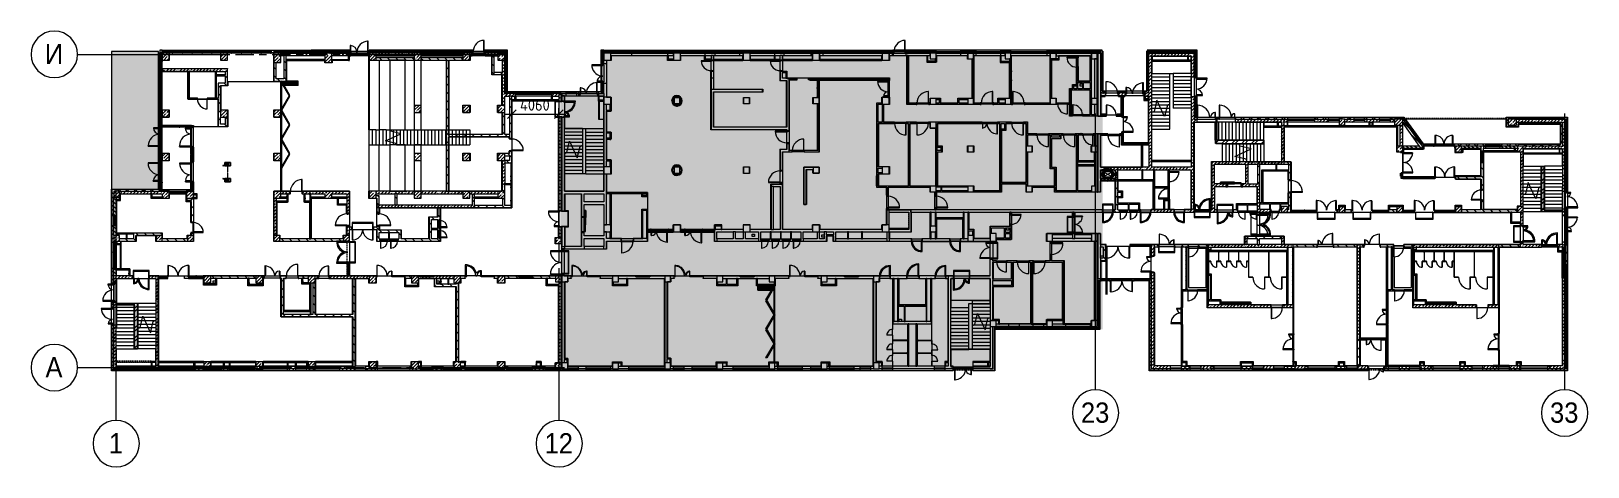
# Model space of a CAD drawing. Header units: millimetres. Extents: x 35881 to 234190, y -8553 to 29063.
# Drawn here: x 99951 to 234190, y -8553 to 29000 of the extents above; entities that cross this region are included whole.
import ezdxf

# ---------------------------------------------------------------- set-up
doc = ezdxf.new("R2010")
doc.units = ezdxf.units.MM
doc.linetypes.add('200_ШТРИХ__ш1_п0_6_', pattern=[160, 100, -60])
doc.linetypes.add('Осевая', pattern=[3175, 635, -476.25, 1587.5, -476.25])
for name, color, linetype, lineweight in [('A-ANNO-DIMS', 7, 'Continuous', 9), ('A-ANNO-DIMS-500', 7, 'Continuous', 9), ('A-DETL-1', 7, 'Continuous', 5), ('A-DETL-2', 7, 'Continuous', 30), ('A-DETL-MBND-1', 7, '200_ШТРИХ__ш1_п0_6_', 9), ('A-DOOR-6', 7, 'Continuous', 5), ('A-GENM-2', 7, 'Continuous', 5), ('A-GLAZ-2', 7, 'Continuous', 5), ('A-GLAZ-CURT-3', 7, 'Continuous', 5), ('A-GLAZ-CWMG-3', 7, 'Continuous', 5), ('A-WALL', 7, 'Continuous', 9), ('A-WALL-3', 7, 'Continuous', 5), ('I-WALL-4', 7, 'Continuous', 5), ('M-EQPM-3', 7, 'Continuous', 5), ('S-COLS-1', 7, 'Continuous', 5), ('S-STRS-2', 7, 'Continuous', 5), ('S-STRS-MBND-1', 7, 'Continuous', 5), ('Оси', 7, 'Continuous', 9), ('Оси-1', 7, 'Continuous', 20), ('Оси-2', 7, 'Осевая', 9)]:
    doc.layers.add(name, color=color, linetype=linetype, lineweight=lineweight)
doc.layers.add('A-DETL-GENF-2', color=7, linetype='Continuous', lineweight=9, true_color=0xc0c0c0, transparency=0.4)
for name, color, linetype, lineweight, true_color in [('A-DETL-GENF-3', 7, 'Continuous', 5, 0xaaaaaa), ('A-DETL-GENF-4', 7, 'Continuous', 5, 0xe2e2e2), ('A-DETL-GENF-5', 7, 'Continuous', 5, 0xb7b7b7), ('A-DOOR-4', 7, 'Continuous', 5, 0xaaaaaa), ('A-DOOR-5', 7, 'Continuous', 5, 0xe2e2e2), ('A-DOOR-7', 7, 'Continuous', 5, 0xb7b7b7), ('A-DOOR-8', 7, 'Continuous', 5, 0x737373), ('A-DOOR-FRAM-2', 7, 'Continuous', 5, 0xe2e2e2), ('A-DOOR-FRAM-3', 7, 'Continuous', 5, 0xaaaaaa), ('A-DOOR-FRAM-4', 7, 'Continuous', 5, 0xb7b7b7), ('A-FLOR-1', 7, 'Continuous', 5, 0xaaaaaa), ('A-FLOR-2', 7, 'Continuous', 5, 0xb7b7b7), ('A-GENM-3', 7, 'Continuous', 5, 0xe2ddcd), ('A-GENM-4', 7, 'Continuous', 5, 0x737373), ('A-GLAZ-3', 7, 'Continuous', 5, 0x737373), ('A-GLAZ-CURT-2', 7, 'Continuous', 5, 0x737373), ('A-GLAZ-CWMG-2', 7, 'Continuous', 5, 0x737373), ('A-GLAZ-CWMG-4', 7, 'Continuous', 5, 0x383e42), ('A-WALL-2', 7, 'Continuous', 9, 0x737373), ('A-WALL-4', 7, 'Continuous', 5, 0x737373), ('I-WALL-1', 7, 'Continuous', 9, 0xe7e7e7), ('I-WALL-2', 7, 'Continuous', 5, 0xe7e7e7), ('I-WALL-3', 7, 'Continuous', 5, 0x737373), ('I-WALL-5', 7, 'Continuous', 5, 0x787878), ('M-EQPM-2', 7, 'Continuous', 5, 0x737373), ('S-COLS-2', 7, 'Continuous', 5, 0x737373), ('S-STRS-3', 7, 'Continuous', 5, 0x737373), ('S-STRS-MBND-2', 7, 'Continuous', 5, 0x737373)]:
    doc.layers.add(name, color=color, linetype=linetype, lineweight=lineweight, true_color=true_color)
doc.styles.add('Arial_1', font='arial.ttf', dxfattribs={"width": 0.9, "height": 1750})
doc.styles.add('ISOCPEUR_1', font='isocpeur.ttf', dxfattribs={"width": 0.9, "height": 1000})
doc.dimstyles.new('ISO-2_0_0_9К_Средний_округл2', dxfattribs={"dimscale": 304.8, "dimtxt": 995.981176, "dimasz": 2.46063, "dimexe": 1.968504, "dimexo": 0, "dimgap": 0, "dimtad": 1, "dimdec": 0, "dimrnd": 10, "dimzin": 0, "dimdsep": 46, "dimtxsty": 'ISOCPEUR_1', "dimblk1": 'OBLIQUE', "dimblk2": 'OBLIQUE', "dimsah": 1, "dimcen": 0.09, "dimdle": 1.968504, "dimazin": 0, "dimtfac": 1, "dimtdec": 4, "dimtix": 1, "dimtmove": 0, "dimatfit": 3, "dimfxl": 1, "dimtvp": 1, "dimtolj": 1, "dimtzin": 0, "dimarcsym": 2})
pattern_1 = [(135, (107179.66, 0), (-176.7767, -176.7767), [])]
pattern_2 = [(45, (107179.66, 0), (-285.1231, 285.1231), []), (45, (107464.8, 0), (-285.1231, 285.1231), [504.031, -100.806, 16.764, -84.042])]
pattern_3 = [(45, (107179.66, 0), (-176.7767, 176.7767), [])]
pattern_4 = [(135, (107179.66, 0), (-353.5534, -353.5534), [])]
pattern_5 = [(45, (107179.66, 0), (-353.5534, 353.5534), []), (135, (107179.66, 0), (-353.5534, -353.5534), [])]
pattern_6 = [(135, (1826.41, 164.685), (-14.14214, -14.14214), []), (225, (1826.41, 164.685), (14.14214, -14.14214), [])]
pattern_7 = [(45, (-296.384, 164.685), (-14.1421, 14.1421), []), (135, (-296.384, 164.685), (-14.1421, -14.1421), [])]
pattern_8 = [(135, (1826.41, 104.685), (-14.14214, -14.14214), []), (225, (1826.41, 104.685), (14.14214, -14.14214), [])]
pattern_9 = [(45, (-296.384, 104.685), (-14.1421, 14.1421), []), (135, (-296.384, 104.685), (-14.1421, -14.1421), [])]
pattern_10 = [(135, (1776.41, 174.685), (-14.14214, -14.14214), []), (225, (1776.41, 174.685), (14.14214, -14.14214), [])]
pattern_11 = [(45, (-346.384, 174.685), (-14.1421, 14.1421), []), (135, (-346.384, 174.685), (-14.1421, -14.1421), [])]
pattern_12 = [(135, (107179.66, 0), (-377.1708, -377.1708), [533.4, -88.9, 17.78, -88.9]), (135, (107179.66, 376.94), (-377.1708, -377.1708), []), (50, (107179.66, 0), (637.6445, -55.7866), [66.675, -733.425]), (355, (107179.66, 0), (-123.3494, 668.6992), [53.34, -586.74]), (100.451, (107232.8, -4.65), (514.299, 612.908), [56.665, -623.315]), (46.184, (107179.66, 177.8), (948.7764, -147.1497), [100.012, -1100.137]), (96.636, (107258.7, 165.5), (830.909, 865.997), [84.998, -934.973]), (351.184, (107179.7, 177.8), (830.918, 865.988), [80.01, -880.11]), (21, (107268.56, 133.35), (530.6506, -357.9283), [66.675, -733.425]), (326, (107268.56, 133.35), (216.308, 644.6585), [53.34, -586.74]), (71.451, (107312.8, 103.5), (746.9596, 286.7243), [56.665, -623.315]), (37.5, (107179.66, 0), (10.81053, 295.9426), [16.764, -562.864, 16.764, -578.866, -588.962]), (37.5, (107179.66, 0), (10.81053, 295.9426), [-1175.258, 16.764, -572.198]), (7.5, (107179.66, 0), (233.86916, 350.63175), [16.764, -322.834, 16.764, -549.529, -224.472]), (7.5, (107179.66, 0), (233.86916, 350.63175), [-905.891, 16.764, -207.708]), (327.5, (106981.4, 0), (474.5678, -20.0513), [16.764, -205.486, 16.764, -676.656, -920.115]), (327.5, (106981.4, 0), (474.5678, -20.0513), [-915.67, 16.764, -903.351]), (317.5, (106892.5, 0), (518.4522, 88.9934), [16.764, -272.161, 16.764, -443.738, -653.415]), (317.5, (106892.5, 0), (518.4522, 88.9934), [-749.427, 16.764, -636.651])]
pattern_13 = [(135, (1471.41, 189.685), (-14.14214, -14.14214), []), (225, (1471.41, 189.685), (14.14214, -14.14214), [])]
pattern_14 = [(45, (-651.384, 189.685), (-14.1421, 14.1421), []), (135, (-651.384, 189.685), (-14.1421, -14.1421), [])]
pattern_15 = [(45, (107179.66, 0), (-427.6843, 427.6843), []), (45, (107464.8, 0), (-427.6843, 427.6843), [])]
pattern_16 = [(135, (1751.41, 174.685), (-14.14214, -14.14214), []), (225, (1751.41, 174.685), (14.14214, -14.14214), [])]
pattern_17 = [(45, (-371.384, 174.685), (-14.1421, 14.1421), []), (135, (-371.384, 174.685), (-14.1421, -14.1421), [])]
pattern_18 = [(135, (1826.41, 174.685), (-14.14214, -14.14214), []), (225, (1826.41, 174.685), (14.14214, -14.14214), [])]
pattern_19 = [(45, (-296.384, 174.685), (-14.1421, 14.1421), []), (135, (-296.384, 174.685), (-14.1421, -14.1421), [])]
pattern_20 = [(135, (1751.41, 164.685), (-14.14214, -14.14214), []), (225, (1751.41, 164.685), (14.14214, -14.14214), [])]
pattern_21 = [(45, (-371.384, 164.685), (-14.1421, 14.1421), []), (135, (-371.384, 164.685), (-14.1421, -14.1421), [])]
pattern_22 = [(135, (1951.41, 124.685), (-14.14214, -14.14214), []), (225, (1951.41, 124.685), (14.14214, -14.14214), [])]
pattern_23 = [(45, (-171.384, 124.685), (-14.1421, 14.1421), []), (135, (-171.384, 124.685), (-14.1421, -14.1421), [])]
pattern_24 = [(135, (1951.41, 164.685), (-14.14214, -14.14214), []), (225, (1951.41, 164.685), (14.14214, -14.14214), [])]
pattern_25 = [(45, (-171.384, 164.685), (-14.1421, 14.1421), []), (135, (-171.384, 164.685), (-14.1421, -14.1421), [])]
pattern_26 = [(135, (1526.41, 143.685), (-14.14214, -14.14214), []), (225, (1526.41, 143.685), (14.14214, -14.14214), [])]
pattern_27 = [(45, (-596.384, 143.685), (-14.1421, 14.1421), []), (135, (-596.384, 143.685), (-14.1421, -14.1421), [])]
pattern_28 = [(45, (107179.66, 0), (-530.33, 530.33), []), (135, (107179.66, 0), (-530.33, -530.33), [])]

msp = doc.modelspace()

# ---------------------------------------------------------------- texts
at = {"layer": 'Оси', "char_height": 1750, "attachment_point": 1, "style": 'Arial_1'}
for s, insert, width in [('\\fArial|b0|i0|c204|p34|;\\W.9;И', (101128.5, 27905.2), 1948.101), ('\\fArial|b0|i0|c204|p34|;\\W.9;А', (101187, 905.2), 1803.797), ('23', (190476.6, -3003), 3030.379), ('33', (230926.6, -3003), 3030.379), ('\\fArial|b0|i0|c204|p34|;\\W.9;1', (106652.1, -5649.6), 1515.189), ('12', (144226.6, -5649.6), 3030.379)]:
    msp.add_mtext(s, dxfattribs=dict(at, insert=insert, width=width))

# ---------------------------------------------------------------- blocks, each defined once
blk = doc.blocks.new('BSC_Колонна _Прямоугольная - 600х600-23286269-1_10_2_птичка')
at = {"layer": 'S-COLS-1'}
h = blk.add_hatch(dxfattribs=at)
h.set_pattern_fill('FP_68', color=256, style=0, pattern_type=2)
h.set_pattern_definition([(45, (-29509.74, -7600), (-285.123, 285.123), []), (45, (-29224.6, -7600), (-285.123, 285.123), [504.031, -100.806, 16.764, -84.042])])
h.paths.add_polyline_path([(300, -300), (300, 300), (-300, 300), (-300, -300), (119, -300)])
for p, q in [((300, 300), (-300, 300)), ((-300, 300), (-300, -300)), ((300, -300), (300, 300)), ((-300, -300), (300, -300))]:
    blk.add_line(p, q, dxfattribs=at)
blk = doc.blocks.new('BSC_Колонна _Прямоугольная - 500х500-23286270-1_10_2_птичка')
at = {"layer": 'S-COLS-2'}
for p, q in [((250, 250), (-250, 250)), ((-250, 250), (-250, -250)), ((250, -250), (250, 250)), ((-250, -250), (250, -250))]:
    blk.add_line(p, q, dxfattribs=at)
blk = doc.blocks.new('BSC_Колонна _Прямоугольная - 600х600-V244-1_10_2_птичка')
at = {"layer": 'S-COLS-1'}
h = blk.add_hatch(dxfattribs=at)
h.set_pattern_fill('FP_69', color=256, style=0, pattern_type=2)
h.set_pattern_definition([(45, (-25860, -200), (-285.123, 285.123), []), (45, (-25574.88, -200), (-285.123, 285.123), [504.031, -100.806, 16.764, -84.042])])
h.paths.add_polyline_path([(300, -300), (300, 300), (-300, 300), (-300, -300), (42, -300)])
for p, q in [((300, 300), (-300, 300)), ((-300, 300), (-300, -300)), ((300, -300), (300, 300)), ((-300, -300), (300, -300))]:
    blk.add_line(p, q, dxfattribs=at)
blk = doc.blocks.new('BSC_Колонна _Прямоугольная - 600х600-V245-1_10_2_птичка')
at = {"layer": 'S-COLS-1'}
h = blk.add_hatch(dxfattribs=at)
h.set_pattern_fill('FP_70', color=256, style=0, pattern_type=2)
h.set_pattern_definition([(45, (-29509.74, -200), (-285.123, 285.123), []), (45, (-29224.6, -200), (-285.123, 285.123), [504.031, -100.806, 16.764, -84.042])])
h.paths.add_polyline_path([(110, -300), (300, -300), (300, 300), (-300, 300), (-300, -300)])
for p, q in [((300, 300), (-300, 300)), ((-300, 300), (-300, -300)), ((300, -300), (300, 300)), ((-300, -300), (300, -300))]:
    blk.add_line(p, q, dxfattribs=at)
blk = doc.blocks.new('BSC_Колонна _Прямоугольная - 500х500-V246-1_10_2_птичка')
at = {"layer": 'S-COLS-2'}
for p, q in [((250, 250), (-250, 250)), ((-250, 250), (-250, -250)), ((250, -250), (250, 250)), ((-250, -250), (247, -250))]:
    blk.add_line(p, q, dxfattribs=at)
blk = doc.blocks.new('BSC_Колонна _Прямоугольная - 500х500-V247-1_10_2_птичка')
at = {"layer": 'S-COLS-2'}
for p, q in [((220, 250), (-250, 250)), ((-250, 250), (-250, -250)), ((250, -250), (250, 22)), ((-250, -250), (250, -250))]:
    blk.add_line(p, q, dxfattribs=at)
blk = doc.blocks.new('BSC_Колонна _Прямоугольная - 600х600-23205240-1_10_2_птичка')
at = {"layer": 'S-COLS-2'}
for p, q in [((300, 300), (-300, 300)), ((-300, 300), (-300, -300)), ((300, -300), (300, 300)), ((-300, -300), (300, -300))]:
    blk.add_line(p, q, dxfattribs=at)
blk = doc.blocks.new('BSC_Колонна _Прямоугольная - 600х800-24078684-1_10_2_птичка')
at = {"layer": 'S-COLS-1'}
h = blk.add_hatch(dxfattribs=at)
h.set_pattern_fill('FP_71', color=256, style=0, pattern_type=2)
h.set_pattern_definition([(45, (-14010, -26700), (-285.123, 285.123), []), (45, (-13724.88, -26700), (-285.123, 285.123), [504.031, -100.806, 16.764, -84.042])])
h.paths.add_polyline_path([(-300, -400), (300, -400), (300, 400), (-300, 400), (-300, 200)])
for p, q in [((300, 400), (-300, 400)), ((-300, 400), (-300, -400)), ((300, -400), (300, 400)), ((-300, -400), (300, -400))]:
    blk.add_line(p, q, dxfattribs=at)
blk = doc.blocks.new('BSC_Колонна _Прямоугольная - 600х600-V248-1_10_2_птичка')
at = {"layer": 'S-COLS-1'}
h = blk.add_hatch(dxfattribs=at)
h.set_pattern_fill('FP_75', color=256, style=0, pattern_type=2)
h.set_pattern_definition([(45, (-14010, -14900), (-285.123, 285.123), []), (45, (-13724.88, -14900), (-285.123, 285.123), [504.031, -100.806, 16.764, -84.042])])
h.paths.add_polyline_path([(220, -300), (300, -300), (300, 300), (-300, 300), (-300, -300), (-80, -300)])
for p, q in [((300, 300), (-300, 300)), ((-300, 300), (-300, -300)), ((300, -300), (300, 300)), ((-300, -300), (300, -300))]:
    blk.add_line(p, q, dxfattribs=at)
blk = doc.blocks.new('BSC_Колонна _Прямоугольная - 600х600-23295697-1_10_2_птичка')
at = {"layer": 'S-COLS-1'}
h = blk.add_hatch(dxfattribs=at)
h.set_pattern_fill('FP_76', color=256, style=0, pattern_type=2)
h.set_pattern_definition([(45, (-14010, -18150), (-285.123, 285.123), []), (45, (-13724.88, -18150), (-285.123, 285.123), [504.031, -100.806, 16.764, -84.042])])
h.paths.add_polyline_path([(-300, -300), (300, -300), (300, 300), (-300, 300), (-300, 281)])
for p, q in [((300, 300), (-300, 300)), ((-300, 300), (-300, -300)), ((300, -300), (300, 300)), ((-300, -300), (300, -300))]:
    blk.add_line(p, q, dxfattribs=at)
blk = doc.blocks.new('BSC_Колонна _Прямоугольная - 600х600-V249-1_10_2_птичка')
at = {"layer": 'S-COLS-1'}
h = blk.add_hatch(dxfattribs=at)
h.set_pattern_fill('FP_77', color=256, style=0, pattern_type=2)
h.set_pattern_definition([(45, (-14010, -21900), (-285.123, 285.123), []), (45, (-13724.88, -21900), (-285.123, 285.123), [504.031, -100.806, 16.764, -84.042])])
h.paths.add_polyline_path([(-300, -300), (300, -300), (300, 300), (-300, 300), (-300, -108)])
for p, q in [((300, 300), (-300, 300)), ((-300, 300), (-300, -300)), ((300, -300), (300, 300)), ((-300, -300), (300, -300))]:
    blk.add_line(p, q, dxfattribs=at)
blk = doc.blocks.new('BSC_Колонна _Прямоугольная - 600х600-V250-1_10_2_птичка')
at = {"layer": 'S-COLS-1'}
h = blk.add_hatch(dxfattribs=at)
h.set_pattern_fill('FP_78', color=256, style=0, pattern_type=2)
h.set_pattern_definition([(45, (-25860, -7600), (-285.123, 285.123), []), (45, (-25574.88, -7600), (-285.123, 285.123), [504.031, -100.806, 16.764, -84.042])])
h.paths.add_polyline_path([(-111, -300), (300, -300), (300, 300), (-300, 300), (-300, -300)])
for p, q in [((300, 300), (-300, 300)), ((-300, 300), (-300, -300)), ((300, -300), (300, 300)), ((-300, -300), (300, -300))]:
    blk.add_line(p, q, dxfattribs=at)
blk = doc.blocks.new('BSC_Колонна _Прямоугольная - 600х600-V251-1_10_2_птичка')
at = {"layer": 'S-COLS-1'}
h = blk.add_hatch(dxfattribs=at)
h.set_pattern_fill('FP_79', color=256, style=0, pattern_type=2)
h.set_pattern_definition([(45, (-26110, -26800), (-285.123, 285.123), []), (45, (-25824.88, -26800), (-285.123, 285.123), [504.031, -100.806, 16.764, -84.042])])
h.paths.add_polyline_path([(300, -300), (300, 300), (-300, 300), (-300, -300), (-208, -300)])
for p, q in [((300, 300), (-300, 300)), ((-300, 300), (-300, -300)), ((300, -300), (300, 300)), ((-300, -300), (300, -300))]:
    blk.add_line(p, q, dxfattribs=at)
blk = doc.blocks.new('BSC_Колонна _Прямоугольная - 600х600-V252-1_10_2_птичка')
at = {"layer": 'S-COLS-1'}
h = blk.add_hatch(dxfattribs=at)
h.set_pattern_fill('FP_80', color=256, style=0, pattern_type=2)
h.set_pattern_definition([(45, (-26110, -14900), (-285.123, 285.123), []), (45, (-25824.88, -14900), (-285.123, 285.123), [504.031, -100.806, 16.764, -84.042])])
h.paths.add_polyline_path([(-300, -300), (300, -300), (300, 300), (-300, 300), (-300, -97)])
for p, q in [((300, 300), (-300, 300)), ((-300, 300), (-300, -300)), ((300, -300), (300, 300)), ((-300, -300), (300, -300))]:
    blk.add_line(p, q, dxfattribs=at)
blk = doc.blocks.new('BSC_Колонна _Прямоугольная - 500х500-23287078-1_10_2_птичка')
at = {"layer": 'S-COLS-2'}
for p, q in [((250, 250), (-250, 250)), ((-250, 250), (-250, -250)), ((250, -250), (250, 250)), ((-250, -250), (250, -250))]:
    blk.add_line(p, q, dxfattribs=at)
blk = doc.blocks.new('110_Дверь_СКБ_1Ст_Внутренняя1 - Д-8 950x2100h_охрана-31784688-1_10_2_птичка')
at = {"layer": 'A-DOOR-4'}
h = blk.add_hatch(dxfattribs=at)
h.set_pattern_fill('FP_81', color=256, style=0, pattern_type=2)
h.set_pattern_definition(pattern_6)
h.paths.add_polyline_path([(487.5, 100), (462.5, 100), (462.5, -100), (487.5, -100)])
at = {"layer": 'A-DOOR-5'}
h = blk.add_hatch(color=256, dxfattribs=at)
h.paths.add_polyline_path([(-437.5, 100), (-437.5, 20), (-402.5, 20), (-402.5, 60), (-412.5, 60), (-412.5, 100), (-422.5, 100)])
h.paths.add_polyline_path([(462.5, 100), (437.5, 100), (437.5, 60), (427.5, 60), (427.5, 20), (462.5, 20)])
at = {"layer": 'A-DOOR-FRAM-2'}
for points in [[(-442.5, 108), (-492.5, 108), (-492.5, 100), (-422.5, 100), (-422.5, 108), (-437.5, 108)], [(-437.5, 20), (-437.5, -100), (-422.5, -100), (-422.5, 20)], [(397.5, 950), (397.5, 100), (437.5, 100), (437.5, 950)], [(467.5, 108), (447.5, 108), (447.5, 100), (517.5, 100), (517.5, 108), (487.5, 108)], [(447.5, 20), (447.5, -100), (462.5, -100), (462.5, 20)], [(-462.5, -100), (-492.5, -100), (-492.5, -108), (-422.5, -108), (-422.5, -100), (-437.5, -100)], [(487.5, -100), (447.5, -100), (447.5, -108), (517.5, -108), (517.5, -100)]]:
    blk.add_hatch(color=256, dxfattribs=at).paths.add_polyline_path(points)
at = {"layer": 'A-DOOR-FRAM-3'}
h = blk.add_hatch(dxfattribs=at)
h.set_pattern_fill('FP_82', color=256, style=0, pattern_type=2)
h.set_pattern_definition(pattern_7)
h.paths.add_polyline_path([(-458.5, 100), (-462.5, 100), (-462.5, -100), (-437.5, -100), (-437.5, 100)])
at = {"layer": 'A-DOOR-4'}
for p, q in [((437.5, 950), (397.5, 950)), ((397.5, 950), (397.5, 100)), ((397.5, 100), (437.5, 100)), ((437.5, 100), (437.5, 950))]:
    blk.add_line(p, q, dxfattribs=at)
blk.add_arc((437.5, 100), 850, 90, 180, dxfattribs=at)
at = {"layer": 'A-DOOR-FRAM-3'}
for p, q in [((-422.5, 108), (-492.5, 108)), ((-492.5, 108), (-492.5, 100)), ((-492.5, 100), (-422.5, 100)), ((-437.5, 100), (-462.5, 100)), ((-462.5, 100), (-462.5, -100)), ((-412.5, 100), (-437.5, 100)), ((-437.5, 100), (-437.5, 20)), ((-437.5, -100), (-437.5, 100)), ((-422.5, 100), (-437.5, 100)), ((-437.5, 100), (-437.5, 99)), ((-437.5, 99), (-422.5, 99)), ((-437.5, 20), (-402.5, 20)), ((-422.5, 20), (-437.5, 20)), ((-437.5, 20), (-437.5, -100)), ((-422.5, 100), (-422.5, 108)), ((-422.5, 99), (-422.5, 100)), ((-422.5, -100), (-422.5, 20)), ((-412.5, 60), (-412.5, 100)), ((-402.5, 60), (-412.5, 60)), ((-402.5, 20), (-402.5, 60)), ((437.5, 60), (427.5, 60)), ((427.5, 60), (427.5, 20)), ((427.5, 20), (462.5, 20)), ((437.5, 100), (437.5, 60)), ((462.5, 100), (437.5, 100)), ((517.5, 108), (447.5, 108)), ((447.5, 108), (447.5, 100)), ((462.5, 100), (447.5, 100)), ((447.5, 100), (447.5, 99)), ((447.5, 100), (517.5, 100)), ((447.5, 99), (462.5, 99)), ((462.5, 20), (447.5, 20)), ((447.5, 20), (447.5, -100)), ((462.5, 20), (462.5, 100)), ((487.5, 100), (462.5, 100)), ((462.5, 100), (462.5, -100)), ((462.5, 99), (462.5, 100)), ((462.5, -100), (462.5, 20)), ((487.5, -100), (487.5, 100)), ((517.5, 100), (517.5, 108)), ((-422.5, -100), (-492.5, -100)), ((-492.5, -100), (-492.5, -108)), ((-492.5, -108), (-422.5, -108)), ((-462.5, -100), (-437.5, -100)), ((-437.5, -100), (-422.5, -100)), ((-422.5, -108), (-422.5, -100)), ((447.5, -100), (462.5, -100)), ((517.5, -100), (447.5, -100)), ((447.5, -100), (447.5, -108)), ((447.5, -108), (517.5, -108)), ((462.5, -100), (487.5, -100)), ((517.5, -108), (517.5, -100))]:
    blk.add_line(p, q, dxfattribs=at)
blk = doc.blocks.new('110_Дверь_СКБ_1Ст_Внутренняя1 - Д-8 950x2100h_охрана-32224770-1_10_2_птичка')
at = {"layer": 'A-DOOR-4'}
h = blk.add_hatch(dxfattribs=at)
h.set_pattern_fill('FP_83', color=256, style=0, pattern_type=2)
h.set_pattern_definition(pattern_8)
h.paths.add_polyline_path([(487, 40), (462, 40), (462, -40), (487, -40), (487, 40)])
at = {"layer": 'A-DOOR-5'}
h = blk.add_hatch(color=256, dxfattribs=at)
h.paths.add_polyline_path([(437, 40), (437, 0), (427, 0), (427, -40), (462, -40), (462, 40)])
h.paths.add_polyline_path([(-438, 40), (-438, -40), (-403, -40), (-403, 0), (-413, 0), (-413, 40), (-423, 40)])
at = {"layer": 'A-DOOR-FRAM-2'}
for points in [[(-423, 48), (-493, 48), (-493, 40), (-423, 44)], [(437, 890), (397, 890), (397, 40), (437, 40), (437, 550)], [(462, 48), (447, 48), (447, 40), (517, 40), (517, 48), (467, 48)], [(-463, -40), (-493, -40), (-493, -48), (-423, -48), (-423, -40), (-438, -40)], [(462, -40), (447, -40), (447, -48), (517, -48), (517, -40), (487, -40)]]:
    blk.add_hatch(color=256, dxfattribs=at).paths.add_polyline_path(points)
at = {"layer": 'A-DOOR-FRAM-3'}
h = blk.add_hatch(dxfattribs=at)
h.set_pattern_fill('FP_84', color=256, style=0, pattern_type=2)
h.set_pattern_definition(pattern_9)
h.paths.add_polyline_path([(-463, 40), (-463, -40), (-438, -40), (-438, 40)])
at = {"layer": 'A-DOOR-4'}
for p, q in [((437, 890), (397, 890)), ((397, 890), (397, 40)), ((397, 40), (437, 40)), ((437, 40), (437, 890))]:
    blk.add_line(p, q, dxfattribs=at)
blk.add_arc((437, 40), 850, 90, 180, dxfattribs=at)
at = {"layer": 'A-DOOR-FRAM-3'}
for p, q in [((-423, 48), (-493, 48)), ((-493, 48), (-493, 40)), ((-493, 40), (-423, 40)), ((-438, 40), (-463, 40)), ((-463, 40), (-463, -40)), ((-413, 40), (-438, 40)), ((-438, 40), (-438, -40)), ((-438, -40), (-438, 40)), ((-423, 40), (-438, 40)), ((-438, 40), (-438, 39)), ((-438, 39), (-423, 39)), ((-423, 40), (-423, 48)), ((-423, 39), (-423, 40)), ((-413, 0), (-413, 40)), ((-403, 0), (-413, 0)), ((-403, -40), (-403, 0)), ((437, 0), (427, 0)), ((427, 0), (427, -40)), ((437, 40), (437, 0)), ((462, 40), (437, 40)), ((517, 48), (447, 48)), ((447, 48), (447, 40)), ((462, 40), (447, 40)), ((447, 40), (447, 39)), ((447, 40), (517, 40)), ((447, 39), (462, 39)), ((462, -40), (462, 40)), ((487, 40), (462, 40)), ((462, 40), (462, -40)), ((462, 39), (462, 40)), ((487, -40), (487, 40)), ((517, 40), (517, 48)), ((-423, -40), (-493, -40)), ((-493, -40), (-493, -48)), ((-493, -48), (-423, -48)), ((-463, -40), (-438, -40)), ((-423, -39), (-438, -39)), ((-438, -39), (-438, -40)), ((-438, -40), (-403, -40)), ((-438, -40), (-423, -40)), ((-423, -40), (-423, -39)), ((-423, -48), (-423, -40)), ((427, -40), (462, -40)), ((462, -39), (447, -39)), ((447, -39), (447, -40)), ((447, -40), (462, -40)), ((517, -40), (447, -40)), ((447, -40), (447, -48)), ((447, -48), (517, -48)), ((462, -40), (462, -39)), ((462, -40), (487, -40)), ((517, -48), (517, -40))]:
    blk.add_line(p, q, dxfattribs=at)
blk = doc.blocks.new('110_Дверь_СКБ_1Ст_Внутренняя1 - Д-7а_л__950x2100h_Туалет-32220591-1_10_2_птичка')
at = {"layer": 'A-DOOR-4'}
h = blk.add_hatch(dxfattribs=at)
h.set_pattern_fill('FP_85', color=256, style=0, pattern_type=2)
h.set_pattern_definition(pattern_10)
h.paths.add_polyline_path([(537.5, 110), (512.5, 110), (512.5, -110), (537.5, -110)])
at = {"layer": 'A-DOOR-5'}
h = blk.add_hatch(color=256, dxfattribs=at)
h.paths.add_polyline_path([(-487.5, 110), (-487.5, 30), (-452.5, 30), (-452.5, 70), (-462.5, 70), (-462.5, 110), (-472.5, 110)])
h.paths.add_polyline_path([(497.5, 110), (487.5, 110), (487.5, 70), (477.5, 70), (477.5, 30), (512.5, 30), (512.5, 110)])
at = {"layer": 'A-DOOR-FRAM-2'}
for points in [[(-499, 118), (-542.5, 118), (-542.5, 110), (-472.5, 110), (-472.5, 118), (-492.5, 118)], [(-487.5, 30), (-487.5, -110), (-472.5, -110), (-472.5, 30)], [(447.5, 1060), (447.5, 110), (487.5, 112), (487.5, 1060)], [(567.5, 118), (497.5, 118), (497.5, 110), (567.5, 110)], [(497.5, 30), (497.5, -110), (512.5, -110), (512.5, 30)], [(-542.5, -110), (-542.5, -118), (-472.5, -118), (-472.5, -110), (-512.5, -110)], [(512.5, -110), (497.5, -110), (497.5, -118), (567.5, -118), (567.5, -110), (537.5, -110)]]:
    blk.add_hatch(color=256, dxfattribs=at).paths.add_polyline_path(points)
at = {"layer": 'A-DOOR-FRAM-3'}
h = blk.add_hatch(dxfattribs=at)
h.set_pattern_fill('FP_86', color=256, style=0, pattern_type=2)
h.set_pattern_definition(pattern_11)
h.paths.add_polyline_path([(-512.5, 110), (-512.5, -110), (-487.5, -110), (-487.5, 110)])
at = {"layer": 'A-DOOR-4'}
for p, q in [((487.5, 1060), (447.5, 1060)), ((447.5, 1060), (447.5, 110)), ((447.5, 110), (487.5, 110)), ((487.5, 110), (487.5, 1060))]:
    blk.add_line(p, q, dxfattribs=at)
blk.add_arc((487.5, 110), 950, 90, 180, dxfattribs=at)
at = {"layer": 'A-DOOR-FRAM-3'}
for p, q in [((-472.5, 118), (-542.5, 118)), ((-542.5, 118), (-542.5, 110)), ((-542.5, 110), (-472.5, 110)), ((-487.5, 110), (-512.5, 110)), ((-512.5, 110), (-512.5, -110)), ((-462.5, 110), (-487.5, 110)), ((-487.5, 110), (-487.5, 30)), ((-487.5, -110), (-487.5, 110)), ((-472.5, 110), (-487.5, 110)), ((-487.5, 110), (-487.5, 109)), ((-487.5, 109), (-472.5, 109)), ((-487.5, 30), (-452.5, 30)), ((-472.5, 30), (-487.5, 30)), ((-487.5, 30), (-487.5, -110)), ((-472.5, 110), (-472.5, 118)), ((-472.5, 109), (-472.5, 110)), ((-472.5, -110), (-472.5, 30)), ((-462.5, 70), (-462.5, 110)), ((-452.5, 70), (-462.5, 70)), ((-452.5, 30), (-452.5, 70)), ((487.5, 70), (477.5, 70)), ((477.5, 70), (477.5, 30)), ((477.5, 30), (512.5, 30)), ((487.5, 110), (487.5, 70)), ((512.5, 110), (487.5, 110)), ((567.5, 118), (497.5, 118)), ((497.5, 118), (497.5, 110)), ((512.5, 110), (497.5, 110)), ((497.5, 110), (497.5, 109)), ((497.5, 110), (567.5, 110)), ((497.5, 109), (512.5, 109)), ((512.5, 30), (497.5, 30)), ((497.5, 30), (497.5, -110)), ((512.5, 30), (512.5, 110)), ((537.5, 110), (512.5, 110)), ((512.5, 110), (512.5, -110)), ((512.5, 109), (512.5, 110)), ((512.5, -110), (512.5, 30)), ((537.5, -110), (537.5, 110)), ((567.5, 110), (567.5, 118)), ((-472.5, -110), (-542.5, -110)), ((-542.5, -110), (-542.5, -118)), ((-542.5, -118), (-472.5, -118)), ((-512.5, -110), (-487.5, -110)), ((-487.5, -110), (-472.5, -110)), ((-472.5, -118), (-472.5, -110)), ((497.5, -110), (512.5, -110)), ((567.5, -110), (497.5, -110)), ((497.5, -110), (497.5, -118)), ((497.5, -118), (567.5, -118)), ((512.5, -110), (537.5, -110)), ((567.5, -118), (567.5, -110))]:
    blk.add_line(p, q, dxfattribs=at)
blk = doc.blocks.new('110_Дверь_СКБ_1Ст_Внутренняя1 - Д-8 950x2100h_охрана-V253-1_10_2_птичка')
at = {"layer": 'A-DOOR-4'}
h = blk.add_hatch(dxfattribs=at)
h.set_pattern_fill('FP_81', color=256, style=0, pattern_type=2)
h.set_pattern_definition(pattern_6)
h.paths.add_polyline_path([(462.5, 100), (462.5, -100), (487.5, -100), (487.5, 100)])
at = {"layer": 'A-DOOR-5'}
h = blk.add_hatch(color=256, dxfattribs=at)
h.paths.add_polyline_path([(462.5, 100), (437.5, 100), (437.5, 60), (427.5, 60), (427.5, 20), (462.5, 20)])
h.paths.add_polyline_path([(-412.5, 100), (-437.5, 100), (-437.5, 20), (-402.5, 20.4), (-402.5, 60), (-412.5, 60)])
at = {"layer": 'A-DOOR-FRAM-2'}
for points in [[(-422.5, 108), (-492.5, 108), (-492.5, 100), (-422.5, 100)], [(-437.5, 20), (-437.5, -100), (-422.5, -100), (-422.5, 20)], [(397.5, 950), (397.5, 100), (437.5, 100), (437.5, 950)], [(517.5, 108), (447.5, 108), (447.5, 100), (517.5, 100)], [(447.5, 20), (447.5, -100), (462.5, -100), (462.5, 20)], [(-492.5, -100), (-492.5, -108), (-422.5, -108), (-422.5, -100), (-462.5, -100)], [(487.5, -100), (447.5, -100), (447.5, -108), (517.5, -108), (517.5, -100), (490.5, -100)]]:
    blk.add_hatch(color=256, dxfattribs=at).paths.add_polyline_path(points)
at = {"layer": 'A-DOOR-FRAM-3'}
h = blk.add_hatch(dxfattribs=at)
h.set_pattern_fill('FP_82', color=256, style=0, pattern_type=2)
h.set_pattern_definition(pattern_7)
h.paths.add_polyline_path([(-462.5, 100), (-462.5, -100), (-437.5, -100), (-437.5, 100)])
at = {"layer": 'A-DOOR-4'}
for p, q in [((437.5, 950), (397.5, 950)), ((397.5, 950), (397.5, 100)), ((397.5, 100), (437.5, 100)), ((437.5, 100), (437.5, 950))]:
    blk.add_line(p, q, dxfattribs=at)
blk.add_arc((437.5, 100), 850, 90, 180, dxfattribs=at)
at = {"layer": 'A-DOOR-FRAM-3'}
for p, q in [((-422.5, 108), (-492.5, 108)), ((-492.5, 108), (-492.5, 100)), ((-492.5, 100), (-422.5, 100)), ((-437.5, 100), (-462.5, 100)), ((-462.5, 100), (-462.5, -100)), ((-412.5, 100), (-437.5, 100)), ((-437.5, 100), (-437.5, 20)), ((-437.5, -100), (-437.5, 100)), ((-422.5, 100), (-437.5, 100)), ((-437.5, 100), (-437.5, 99)), ((-437.5, 99), (-422.5, 99)), ((-437.5, 20), (-402.5, 20)), ((-422.5, 20), (-437.5, 20)), ((-437.5, 20), (-437.5, -100)), ((-422.5, 100), (-422.5, 108)), ((-422.5, 99), (-422.5, 100)), ((-422.5, -100), (-422.5, 20)), ((-412.5, 60), (-412.5, 100)), ((-402.5, 60), (-412.5, 60)), ((-402.5, 20), (-402.5, 60)), ((437.5, 60), (427.5, 60)), ((427.5, 60), (427.5, 20)), ((427.5, 20), (462.5, 20)), ((437.5, 100), (437.5, 60)), ((462.5, 100), (437.5, 100)), ((517.5, 108), (447.5, 108)), ((447.5, 108), (447.5, 100)), ((462.5, 100), (447.5, 100)), ((447.5, 100), (447.5, 99)), ((447.5, 100), (517.5, 100)), ((447.5, 99), (462.5, 99)), ((462.5, 20), (447.5, 20)), ((447.5, 20), (447.5, -100)), ((462.5, 20), (462.5, 100)), ((487.5, 100), (462.5, 100)), ((462.5, 100), (462.5, -100)), ((462.5, 99), (462.5, 100)), ((462.5, -100), (462.5, 20)), ((487.5, -100), (487.5, 100)), ((517.5, 100), (517.5, 108)), ((-422.5, -100), (-492.5, -100)), ((-492.5, -100), (-492.5, -108)), ((-492.5, -108), (-422.5, -108)), ((-462.5, -100), (-437.5, -100)), ((-437.5, -100), (-422.5, -100)), ((-422.5, -108), (-422.5, -100)), ((447.5, -100), (462.5, -100)), ((517.5, -100), (447.5, -100)), ((447.5, -100), (447.5, -108)), ((447.5, -108), (517.5, -108)), ((462.5, -100), (487.5, -100)), ((517.5, -108), (517.5, -100))]:
    blk.add_line(p, q, dxfattribs=at)
blk = doc.blocks.new('110_Дверь_СКБ_1Ст_Внутренняя1 - Д-8 950x2100h_охрана-V254-1_10_2_птичка')
at = {"layer": 'A-DOOR-4'}
h = blk.add_hatch(dxfattribs=at)
h.set_pattern_fill('FP_83', color=256, style=0, pattern_type=2)
h.set_pattern_definition(pattern_8)
h.paths.add_polyline_path([(462, 40), (462, -40), (487, -40), (486, 40)])
at = {"layer": 'A-DOOR-5'}
h = blk.add_hatch(color=256, dxfattribs=at)
h.paths.add_polyline_path([(-413, 40), (-438, 40), (-438, -40), (-403, -40), (-403, 0), (-413, 0)])
h.paths.add_polyline_path([(462, 40), (437, 40), (437, 0), (427, 0), (427, -40), (462, -40)])
at = {"layer": 'A-DOOR-FRAM-2'}
for points in [[(-471, 48), (-493, 48), (-493, 40), (-423, 40), (-423, 48), (-463, 48)], [(397, 890), (397, 40), (437, 40), (437, 890)], [(447, 48), (447, 40), (517, 40), (517, 48), (462, 48)], [(-438, -40), (-493, -40), (-493, -48), (-423, -48), (-423, -40)], [(487, -40), (447, -40), (447, -48), (517, -48), (517, -40), (487, -40)]]:
    blk.add_hatch(color=256, dxfattribs=at).paths.add_polyline_path(points)
at = {"layer": 'A-DOOR-FRAM-3'}
h = blk.add_hatch(dxfattribs=at)
h.set_pattern_fill('FP_84', color=256, style=0, pattern_type=2)
h.set_pattern_definition(pattern_9)
h.paths.add_polyline_path([(-463, 40), (-463, -40), (-438, -40), (-438, 40)])
at = {"layer": 'A-DOOR-4'}
for p, q in [((437, 890), (397, 890)), ((397, 890), (397, 40)), ((397, 40), (437, 40)), ((437, 40), (437, 890))]:
    blk.add_line(p, q, dxfattribs=at)
blk.add_arc((437, 40), 850, 90, 180, dxfattribs=at)
at = {"layer": 'A-DOOR-FRAM-3'}
for p, q in [((-423, 48), (-493, 48)), ((-493, 48), (-493, 40)), ((-493, 40), (-423, 40)), ((-438, 40), (-463, 40)), ((-463, 40), (-463, -40)), ((-413, 40), (-438, 40)), ((-438, 40), (-438, -40)), ((-438, -40), (-438, 40)), ((-423, 40), (-438, 40)), ((-438, 40), (-438, 39)), ((-438, 39), (-423, 39)), ((-423, 40), (-423, 48)), ((-423, 39), (-423, 40)), ((-413, 0), (-413, 40)), ((-403, 0), (-413, 0)), ((-403, -40), (-403, 0)), ((437, 0), (427, 0)), ((427, 0), (427, -40)), ((437, 40), (437, 0)), ((462, 40), (437, 40)), ((517, 48), (447, 48)), ((447, 48), (447, 40)), ((462, 40), (447, 40)), ((447, 40), (447, 39)), ((447, 40), (517, 40)), ((447, 39), (462, 39)), ((462, -40), (462, 40)), ((487, 40), (462, 40)), ((462, 40), (462, -40)), ((462, 39), (462, 40)), ((487, -40), (487, 40)), ((517, 40), (517, 48)), ((-423, -40), (-493, -40)), ((-493, -40), (-493, -48)), ((-493, -48), (-423, -48)), ((-463, -40), (-438, -40)), ((-423, -39), (-438, -39)), ((-438, -39), (-438, -40)), ((-438, -40), (-403, -40)), ((-438, -40), (-423, -40)), ((-423, -40), (-423, -39)), ((-423, -48), (-423, -40)), ((427, -40), (462, -40)), ((462, -39), (447, -39)), ((447, -39), (447, -40)), ((447, -40), (462, -40)), ((517, -40), (447, -40)), ((447, -40), (447, -48)), ((447, -48), (517, -48)), ((462, -40), (462, -39)), ((462, -40), (487, -40)), ((517, -48), (517, -40))]:
    blk.add_line(p, q, dxfattribs=at)
blk = doc.blocks.new('110_Дверь_СКБ_2Ст - Д-2а_л_ Из коридора на лестницу-32216062-1_10_2_птичка')
at = {"layer": 'A-DOOR-5'}
h = blk.add_hatch(color=256, dxfattribs=at)
h.paths.add_polyline_path([(662, 20), (712, 20), (712, 100), (662, 100), (662, 50), (652, 50), (652, 20)])
h.paths.add_polyline_path([(-638, 20), (-628, 20), (-628, 50), (-638, 50), (-638, 100), (-688, 100), (-688, 20)])
for points in [[(-588, 100), (-588, 500), (-638, 500), (-638, 100)], [(612, 100), (662, 100), (662, 1000), (612, 1000), (612, 120)], [(698, -100), (712, -100), (712, 20), (698, 20)]]:
    blk.add_hatch(color=256, dxfattribs=at).paths.add_polyline_path(points)
at = {"layer": 'A-DOOR-FRAM-2'}
for points in [[(-688, 100), (-672, 100), (-672, 108), (-742, 108), (-742, 100), (-712, 100)], [(-672, -100), (-672, 20), (-688, 20), (-688, -100)], [(698, 100), (768, 100), (768, 108), (698, 108)], [(-672, -108), (-672, -100), (-742, -100), (-742, -108), (-688, -108)], [(712, -108), (768, -108), (768, -100), (698, -100), (698, -108)]]:
    blk.add_hatch(color=256, dxfattribs=at).paths.add_polyline_path(points)
at = {"layer": 'A-DOOR-4'}
for p, q in [((-638, 500), (-638, 100)), ((-588, 500), (-638, 500)), ((-638, 100), (-588, 100)), ((-588, 100), (-588, 500)), ((662, 1000), (612, 1000)), ((612, 1000), (612, 100)), ((612, 100), (662, 100)), ((662, 100), (662, 1000))]:
    blk.add_line(p, q, dxfattribs=at)
for centre, radius, start, end in [((-638, 100), 400, 360, 90), ((662, 100), 900, 90, 180)]:
    blk.add_arc(centre, radius, start, end, dxfattribs=at)
at = {"layer": 'A-DOOR-FRAM-3'}
for p, q in [((-672, 108), (-742, 108)), ((-742, 108), (-742, 100)), ((-742, 100), (-672, 100)), ((-638, 100), (-688, 100)), ((-688, 100), (-688, 20)), ((-688, 20), (-628, 20)), ((-672, 20), (-688, 20)), ((-688, 20), (-688, -100)), ((-672, 100), (-672, 108)), ((-672, -100), (-672, 20)), ((-638, 50), (-638, 100)), ((-628, 50), (-638, 50)), ((-628, 20), (-628, 50)), ((662, 50), (652, 50)), ((652, 50), (652, 20)), ((652, 20), (712, 20)), ((662, 100), (662, 50)), ((712, 100), (662, 100)), ((768, 108), (698, 108)), ((698, 108), (698, 100)), ((698, 100), (768, 100)), ((712, 20), (698, 20)), ((698, 20), (698, -100)), ((712, 20), (712, 100)), ((712, -100), (712, 20)), ((768, 100), (768, 108)), ((-672, -100), (-742, -100)), ((-742, -100), (-742, -108)), ((-742, -108), (-672, -108)), ((-688, -100), (-672, -100)), ((-672, -108), (-672, -100)), ((698, -100), (712, -100)), ((768, -100), (698, -100)), ((698, -100), (698, -108)), ((698, -108), (768, -108)), ((768, -108), (768, -100))]:
    blk.add_line(p, q, dxfattribs=at)
blk = doc.blocks.new('110_Дверь_СКБ_2Ст - Д-5_п_ Из игровой в коридор-32215844-1_10_2_птичка')
at = {"layer": 'A-DOOR-5'}
h = blk.add_hatch(color=256, dxfattribs=at)
h.paths.add_polyline_path([(-688, 40), (-688, -40), (-628, -40), (-628, -10), (-638, -10), (-638, 40)])
h.paths.add_polyline_path([(652, -40), (712, -40), (712, 40), (662, 40), (662, -10), (652, -10), (652, -26)])
for points in [[(-638, 940), (-638, 40), (-588, 40), (-588, 940)], [(612, 58), (612, 40), (662, 43), (662, 440), (612, 440), (612, 60)]]:
    blk.add_hatch(color=256, dxfattribs=at).paths.add_polyline_path(points)
at = {"layer": 'A-DOOR-FRAM-2'}
for points in [[(-742, 40), (-672, 40), (-672, 48), (-742, 48)], [(698, 48), (698, 40), (768, 40), (768, 48), (712, 48)], [(-742, -48), (-672, -48), (-672, -40), (-742, -40)], [(698, -48), (698, -48), (768, -48), (768, -40), (698, -40)]]:
    blk.add_hatch(color=256, dxfattribs=at).paths.add_polyline_path(points)
at = {"layer": 'A-DOOR-4'}
for p, q in [((-638, 940), (-638, 40)), ((-588, 940), (-638, 940)), ((-638, 40), (-588, 40)), ((-588, 40), (-588, 940)), ((662, 440), (612, 440)), ((612, 440), (612, 40)), ((612, 40), (662, 40)), ((662, 40), (662, 440))]:
    blk.add_line(p, q, dxfattribs=at)
for centre, radius, start, end in [((-638, 40), 900, 0, 90), ((662, 40), 400, 90, 180)]:
    blk.add_arc(centre, radius, start, end, dxfattribs=at)
at = {"layer": 'A-DOOR-FRAM-3'}
for p, q in [((-672, 48), (-742, 48)), ((-742, 48), (-742, 40)), ((-742, 40), (-672, 40)), ((-638, 40), (-688, 40)), ((-688, 40), (-688, -40)), ((-672, 40), (-672, 48)), ((-638, -10), (-638, 40)), ((662, 40), (662, -10)), ((712, 40), (662, 40)), ((768, 48), (698, 48)), ((698, 48), (698, 40)), ((698, 40), (768, 40)), ((712, -40), (712, 40)), ((768, 40), (768, 48)), ((-672, -40), (-742, -40)), ((-742, -40), (-742, -48)), ((-742, -48), (-672, -48)), ((-688, -40), (-628, -40)), ((-672, -39), (-688, -39)), ((-688, -39), (-688, -40)), ((-688, -40), (-672, -40)), ((-672, -40), (-672, -39)), ((-672, -48), (-672, -40)), ((-628, -10), (-638, -10)), ((-628, -40), (-628, -10)), ((662, -10), (652, -10)), ((652, -10), (652, -40)), ((652, -40), (712, -40)), ((712, -39), (698, -39)), ((698, -39), (698, -40)), ((698, -40), (712, -40)), ((768, -40), (698, -40)), ((698, -40), (698, -48)), ((698, -48), (768, -48)), ((712, -40), (712, -39)), ((768, -48), (768, -40))]:
    blk.add_line(p, q, dxfattribs=at)
blk = doc.blocks.new('110_Дверь_СКБ_2Ст - Д-6_л__ ДОО_Дв_1450x2100h_Дверь из раздевальной в коридор-25835678-1_10_2_птичка')
at = {"layer": 'A-DOOR-4'}
h = blk.add_hatch(dxfattribs=at)
h.set_pattern_fill('FP_87', color=256, style=0, pattern_type=2)
h.set_pattern_definition([(135, (1576.41, 164.685), (-14.14214, -14.14214), []), (225, (1576.41, 164.685), (14.14214, -14.14214), [])])
h.paths.add_polyline_path([(712.5, -100), (737.5, -100), (736.5, 100), (712.5, 100)])
at = {"layer": 'A-DOOR-5'}
h = blk.add_hatch(color=256, dxfattribs=at)
h.paths.add_polyline_path([(662.5, 20), (712.5, 20), (712.5, 100), (662.5, 100), (662.5, 50), (652.5, 50), (652.5, 20)])
h.paths.add_polyline_path([(-637.5, 20), (-627.5, 20), (-627.5, 50), (-637.5, 50), (-637.5, 100), (-687.5, 100), (-687.5, 20)])
for points in [[(-637.5, 100), (-587.5, 100), (-587.5, 450), (-637.5, 450), (-637.5, 107.4)], [(662.5, 100), (662.5, 1050), (612.5, 1050), (615.8, 100)]]:
    blk.add_hatch(color=256, dxfattribs=at).paths.add_polyline_path(points)
at = {"layer": 'A-DOOR-FRAM-2'}
for points in [[(-672.5, 100), (-672.5, 108), (-742.5, 108), (-742.5, 100), (-687.5, 100)], [(-672.5, -100), (-672.5, 20), (-687.5, 20), (-687.5, -100)], [(737.5, 100), (767.5, 100), (767.5, 108), (697.5, 108), (697.5, 100), (736.5, 100)], [(712.5, -100), (712.5, 20), (697.5, 20), (697.5, -100)], [(-672.5, -108), (-672.5, -100), (-742.5, -100), (-742.5, -108), (-687.5, -108)], [(737.5, -108), (767.5, -108), (767.5, -100), (697.5, -100), (697.5, -108), (736.5, -108)]]:
    blk.add_hatch(color=256, dxfattribs=at).paths.add_polyline_path(points)
at = {"layer": 'A-DOOR-FRAM-3'}
h = blk.add_hatch(dxfattribs=at)
h.set_pattern_fill('FP_88', color=256, style=0, pattern_type=2)
h.set_pattern_definition([(45, (-546.384, 164.685), (-14.1421, 14.1421), []), (135, (-546.384, 164.685), (-14.1421, -14.1421), [])])
h.paths.add_polyline_path([(-712.5, -100), (-687.5, -100), (-687.5, 100), (-712.5, 100)])
at = {"layer": 'A-DOOR-4'}
for p, q in [((-637.5, 450), (-637.5, 100)), ((-587.5, 450), (-637.5, 450)), ((-637.5, 100), (-587.5, 100)), ((-587.5, 100), (-587.5, 450)), ((662.5, 1050), (612.5, 1050)), ((612.5, 1050), (612.5, 100)), ((612.5, 100), (662.5, 100)), ((662.5, 100), (662.5, 1050))]:
    blk.add_line(p, q, dxfattribs=at)
for centre, radius, start, end in [((-637.5, 100), 350, 360, 90), ((662.5, 100), 950, 90, 180)]:
    blk.add_arc(centre, radius, start, end, dxfattribs=at)
at = {"layer": 'A-DOOR-FRAM-3'}
for p, q in [((-672.5, 108), (-742.5, 108)), ((-742.5, 108), (-742.5, 100)), ((-742.5, 100), (-672.5, 100)), ((-687.5, 100), (-712.5, 100)), ((-712.5, 100), (-712.5, -100)), ((-637.5, 100), (-687.5, 100)), ((-687.5, 100), (-687.5, 20)), ((-687.5, -100), (-687.5, 100)), ((-687.5, 20), (-627.5, 20)), ((-672.5, 20), (-687.5, 20)), ((-687.5, 20), (-687.5, -100)), ((-672.5, 100), (-672.5, 108)), ((-672.5, -100), (-672.5, 20)), ((-637.5, 50), (-637.5, 100)), ((-627.5, 50), (-637.5, 50)), ((-627.5, 20), (-627.5, 50)), ((662.5, 50), (652.5, 50)), ((652.5, 50), (652.5, 20)), ((652.5, 20), (712.5, 20)), ((662.5, 100), (662.5, 50)), ((712.5, 100), (662.5, 100)), ((767.5, 108), (697.5, 108)), ((697.5, 108), (697.5, 100)), ((697.5, 100), (767.5, 100)), ((712.5, 20), (697.5, 20)), ((697.5, 20), (697.5, -100)), ((712.5, 20), (712.5, 100)), ((737.5, 100), (712.5, 100)), ((712.5, 100), (712.5, -100)), ((712.5, -100), (712.5, 20)), ((737.5, -100), (737.5, 100)), ((767.5, 100), (767.5, 108)), ((-672.5, -100), (-742.5, -100)), ((-742.5, -100), (-742.5, -108)), ((-742.5, -108), (-672.5, -108)), ((-712.5, -100), (-687.5, -100)), ((-687.5, -100), (-672.5, -100)), ((-672.5, -108), (-672.5, -100)), ((697.5, -100), (712.5, -100)), ((767.5, -100), (697.5, -100)), ((697.5, -100), (697.5, -108)), ((697.5, -108), (767.5, -108)), ((712.5, -100), (737.5, -100)), ((767.5, -108), (767.5, -100))]:
    blk.add_line(p, q, dxfattribs=at)
blk = doc.blocks.new('110_Дверь_СКБ_2Ст - Д-5_п_ Из игровой в коридор-32679362-1_10_2_птичка')
at = {"layer": 'A-DOOR-5'}
h = blk.add_hatch(color=256, dxfattribs=at)
h.paths.add_polyline_path([(652, 30), (712, 30), (712, 110), (662, 109), (662, 60), (652, 60)])
h.paths.add_polyline_path([(-643, 30), (-628, 30), (-628, 60), (-638, 60), (-638, 110), (-688, 110), (-688, 30), (-672, 30)])
for points in [[(-638, 110), (-588, 110), (-591, 510), (-638, 506), (-638, 112)], [(616, 110), (662, 110), (662, 1010), (612, 1010), (612, 110)], [(712, -110), (712, 30), (698, 28), (698, -110)]]:
    blk.add_hatch(color=256, dxfattribs=at).paths.add_polyline_path(points)
at = {"layer": 'A-DOOR-FRAM-2'}
for points in [[(-681, 110), (-672, 112), (-672, 118), (-742, 118), (-742, 110), (-688, 110)], [(-672, -110), (-672, 30), (-688, 30), (-688, -110)], [(718, 110), (768, 110), (768, 118), (698, 118), (698, 110), (712, 110)], [(-672, -118), (-672, -110), (-742, -110), (-742, -118), (-688, -118)], [(763, -118), (768, -118), (763, -110), (698, -110), (698, -118), (750, -118)]]:
    blk.add_hatch(color=256, dxfattribs=at).paths.add_polyline_path(points)
at = {"layer": 'A-DOOR-4'}
for p, q in [((-638, 510), (-638, 110)), ((-588, 510), (-638, 510)), ((-638, 110), (-588, 110)), ((-588, 110), (-588, 510)), ((662, 1010), (612, 1010)), ((612, 1010), (612, 110)), ((612, 110), (662, 110)), ((662, 110), (662, 1010))]:
    blk.add_line(p, q, dxfattribs=at)
for centre, radius, start, end in [((-638, 110), 400, 360, 90), ((662, 110), 900, 90, 180)]:
    blk.add_arc(centre, radius, start, end, dxfattribs=at)
at = {"layer": 'A-DOOR-FRAM-3'}
for p, q in [((-672, 118), (-742, 118)), ((-742, 118), (-742, 110)), ((-742, 110), (-672, 110)), ((-638, 110), (-688, 110)), ((-688, 110), (-688, 30)), ((-688, 30), (-628, 30)), ((-672, 30), (-688, 30)), ((-688, 30), (-688, -110)), ((-672, 110), (-672, 118)), ((-672, -110), (-672, 30)), ((-638, 60), (-638, 110)), ((-628, 60), (-638, 60)), ((-628, 30), (-628, 60)), ((662, 60), (652, 60)), ((652, 60), (652, 30)), ((652, 30), (712, 30)), ((662, 110), (662, 60)), ((712, 110), (662, 110)), ((768, 118), (698, 118)), ((698, 118), (698, 110)), ((698, 110), (768, 110)), ((712, 30), (698, 30)), ((698, 30), (698, -110)), ((712, 30), (712, 110)), ((712, -110), (712, 30)), ((768, 110), (768, 118)), ((-672, -110), (-742, -110)), ((-742, -110), (-742, -118)), ((-742, -118), (-672, -118)), ((-688, -110), (-672, -110)), ((-672, -118), (-672, -110)), ((698, -110), (712, -110)), ((768, -110), (698, -110)), ((698, -110), (698, -118)), ((698, -118), (768, -118)), ((768, -118), (768, -110))]:
    blk.add_line(p, q, dxfattribs=at)
blk = doc.blocks.new('131_Сантехническая перегородка 7 - СП-1-30858579-1_10_2_птичка')
at = {"layer": 'A-GENM-3'}
blk.add_hatch(color=256, dxfattribs=at).paths.add_polyline_path([(2166, 8), (-4, 8), (-4, -8), (2166, -8)])
at = {"layer": 'A-GENM-2'}
for p, q in [((2166, 8), (-4, 8)), ((-4, 8), (-4, -8)), ((2166, -8), (2166, 8)), ((-4, -8), (2166, -8))]:
    blk.add_line(p, q, dxfattribs=at)
at = {"layer": 'A-GENM-2', "flags": 128}
for points in [[(71, 8), (71, 9), (71, 9), (70, 9), (70, 10), (70, 10), (69, 11), (69, 11), (68, 12), (68, 12), (67, 12), (67, 13), (66, 13), (66, 13), (65, 14), (65, 14), (64, 14), (64, 14), (63, 14), (62, 15), (62, 15), (61, 15), (61, 15), (60, 15), (59, 15), (59, 15), (58, 15), (58, 15), (57, 15), (56, 15), (56, 15), (55, 15), (55, 15), (54, 14), (54, 14), (53, 14), (52, 14), (52, 13), (51, 13), (51, 13), (50, 13), (50, 12), (49, 12), (49, 11), (48, 11), (48, 11), (48, 10), (47, 10), (47, 9), (46, 9), (46, 8), (46, 8)], [(46, -8), (46, -9), (47, -9), (47, -9), (47, -10), (48, -10), (48, -11), (49, -11), (49, -12), (50, -12), (50, -12), (51, -13), (51, -13), (52, -13), (52, -14), (53, -14), (53, -14), (54, -14), (54, -14), (55, -15), (56, -15), (56, -15), (57, -15), (57, -15), (58, -15), (59, -15), (59, -15), (60, -15), (60, -15), (61, -15), (62, -15), (62, -15), (63, -15), (63, -14), (64, -14), (64, -14), (65, -14), (66, -13), (66, -13), (67, -13), (67, -13), (68, -12), (68, -12), (69, -11), (69, -11), (69, -11), (70, -10), (70, -10), (71, -9), (71, -9), (71, -8), (71, -8)]]:
    blk.add_lwpolyline(points, dxfattribs=at)
at = {"layer": 'A-GENM-2'}
for radius, start, end in [(24.6, 19.91127, 160.08873), (17.6, 45, 135), (17.6, 45, 135), (15.1, 45, 135), (24.6, 199.91127, 340.08873), (17.6, 225, 315), (17.6, 225, 315), (15.1, 225, 315)]:
    blk.add_arc((59, 0), radius, start, end, dxfattribs=at)
blk = doc.blocks.new('131_Сантехническая перегородка 6 - СП-1-30839354-1_10_2_птичка')
at = {"layer": 'A-GENM-3'}
blk.add_hatch(color=256, dxfattribs=at).paths.add_polyline_path([(800, 8), (0, 8), (0, -8), (800, -8)])
at = {"layer": 'A-GENM-2'}
for p, q in [((800, 8), (0, 8)), ((0, 8), (0, -8)), ((800, -8), (800, 8)), ((0, -8), (800, -8))]:
    blk.add_line(p, q, dxfattribs=at)
at = {"layer": 'A-GENM-2', "flags": 128}
for points in [[(71, 8), (71, 9), (71, 9), (70, 9), (70, 10), (70, 10), (69, 11), (69, 11), (68, 12), (68, 12), (67, 12), (67, 13), (66, 13), (66, 13), (65, 14), (65, 14), (64, 14), (64, 14), (63, 14), (62, 15), (62, 15), (61, 15), (61, 15), (60, 15), (59, 15), (59, 15), (58, 15), (58, 15), (57, 15), (56, 15), (56, 15), (55, 15), (55, 15), (54, 14), (54, 14), (53, 14), (52, 14), (52, 13), (51, 13), (51, 13), (50, 13), (50, 12), (49, 12), (49, 11), (48, 11), (48, 11), (48, 10), (47, 10), (47, 9), (46, 9), (46, 8), (46, 8)], [(46, -8), (46, -9), (47, -9), (47, -9), (47, -10), (48, -10), (48, -11), (49, -11), (49, -12), (50, -12), (50, -12), (51, -13), (51, -13), (52, -13), (52, -14), (53, -14), (53, -14), (54, -14), (54, -14), (55, -15), (56, -15), (56, -15), (57, -15), (57, -15), (58, -15), (59, -15), (59, -15), (60, -15), (60, -15), (61, -15), (62, -15), (62, -15), (63, -15), (63, -14), (64, -14), (64, -14), (65, -14), (66, -13), (66, -13), (67, -13), (67, -13), (68, -12), (68, -12), (69, -11), (69, -11), (69, -11), (70, -10), (70, -10), (71, -9), (71, -9), (71, -8), (71, -8)]]:
    blk.add_lwpolyline(points, dxfattribs=at)
at = {"layer": 'A-GENM-2'}
for radius, start, end in [(24.6, 19.91127, 160.08873), (17.6, 45, 135), (17.6, 45, 135), (15.1, 45, 135), (24.6, 199.91127, 340.08873), (17.6, 225, 315), (17.6, 225, 315), (15.1, 225, 315)]:
    blk.add_arc((59, 0), radius, start, end, dxfattribs=at)
blk = doc.blocks.new('131_Сантехническая перегородка_Дверь МГН - СД-1-30883454-1_10_2_птичка')
at = {"layer": 'A-GENM-3'}
for points in [[(-335.4, 8), (-370, 8), (-366.5, -8), (10, -8), (10, 8)], [(1010, 8), (1010, -8), (1390, -8), (1390, 8), (1374, 8)]]:
    blk.add_hatch(color=256, dxfattribs=at).paths.add_polyline_path(points)
at = {"layer": 'A-DOOR-6'}
for p, q in [((10, 1008), (26, 1008)), ((10, 8), (10, 1008)), ((10, 8), (26, 8)), ((26, 8), (26, 1008))]:
    blk.add_line(p, q, dxfattribs=at)
blk.add_arc((10, 8), 1000, 360, 90, dxfattribs=at)
at = {"layer": 'A-GENM-2'}
for p, q in [((10, 8), (-370, 8)), ((-370, 8), (-370, -8)), ((10, -8), (10, 8)), ((1390, 8), (1010, 8)), ((1010, 8), (1010, -8)), ((1390, -8), (1390, 8)), ((-370, -8), (10, -8)), ((1010, -8), (1390, -8))]:
    blk.add_line(p, q, dxfattribs=at)
blk = doc.blocks.new('120_Окно_СКБ_1Ст - 120_Окно_СКБ_1Ст 900х2500_h_ с форточкой-22876038-1_10_2_птичка')
at = {"layer": 'A-GLAZ-2'}
for p, q in [((-450, -127), (-450, -57)), ((-450, -57), (-380, -57)), ((450, -57), (-450, -57)), ((-380, -127), (-450, -127)), ((-450, -127), (-400, -127)), ((-380, -127), (-400, -127)), ((-400, -127), (-400, -137)), ((-400, -137), (400, -137)), ((400, -137), (-400, -137)), ((-380, -57), (-380, -127)), ((380, -87), (-380, -87)), ((-380, -87), (-380, -127)), ((-330, -137), (-330, -87)), ((-330, -107), (330, -107)), ((330, -117), (-330, -117)), ((330, -137), (330, -87)), ((380, -127), (380, -57)), ((380, -57), (450, -57)), ((380, -127), (380, -87)), ((450, -127), (380, -127)), ((400, -127), (380, -127)), ((400, -127), (450, -127)), ((400, -137), (400, -127)), ((450, -57), (450, -127))]:
    blk.add_line(p, q, dxfattribs=at)
blk = doc.blocks.new('120_Окно_СКБ_1Ст - 120_Окно_СКБ_1Ст 900х2500_h_ с форточкой-V255-1_10_2_птичка')
at = {"layer": 'A-GLAZ-2'}
for p, q in [((-450, -127), (-450, -57)), ((-450, -57), (-380, -57)), ((450, -57), (-450, -57)), ((-380, -127), (-450, -127)), ((-450, -127), (-400, -127)), ((-380, -127), (-400, -127)), ((-400, -127), (-400, -137)), ((-400, -137), (400, -137)), ((400, -137), (-400, -137)), ((-380, -57), (-380, -127)), ((380, -87), (-380, -87)), ((-380, -87), (-380, -127)), ((-330, -137), (-330, -87)), ((-330, -107), (330, -107)), ((330, -117), (-330, -117)), ((330, -137), (330, -87)), ((380, -127), (380, -57)), ((380, -57), (450, -57)), ((380, -127), (380, -87)), ((450, -127), (380, -127)), ((400, -127), (380, -127)), ((400, -127), (450, -127)), ((400, -137), (400, -127)), ((450, -57), (450, -127))]:
    blk.add_line(p, q, dxfattribs=at)
blk = doc.blocks.new('120_Окно_СКБ_2Ст_Фрамуга сверху - 120_Окно_СКБ_2Ст_2300х2500_h_ ДОО-19727959-1_10_2_птичка')
at = {"layer": 'A-GLAZ-2'}
for p, q in [((-1150, -127), (-1150, -57)), ((-1150, -57), (-1080, -57)), ((1150, -57), (-1150, -57)), ((-1080, -127), (-1150, -127)), ((-1150, -127), (-1100, -127)), ((-1080, -127), (-1100, -127)), ((-1100, -127), (-1100, -137)), ((-1100, -137), (540, -137)), ((540, -137), (-1100, -137)), ((-1080, -57), (-1080, -127)), ((-1080, -57), (1080, -57)), ((520, -87), (-1080, -87)), ((-1080, -87), (-1080, -127)), ((-1030, -137), (-1030, -87)), ((-1030, -107), (470, -107)), ((470, -117), (-1030, -117)), ((470, -137), (470, -87)), ((520, -127), (520, -57)), ((520, -57), (590, -57)), ((520, -127), (520, -87)), ((590, -127), (520, -127)), ((540, -127), (520, -127)), ((540, -127), (570, -127)), ((540, -127), (570, -127)), ((540, -137), (540, -127)), ((590, -127), (570, -127)), ((570, -127), (570, -137)), ((570, -137), (1100, -137)), ((1100, -137), (570, -137)), ((590, -57), (590, -127)), ((1080, -87), (590, -87)), ((590, -87), (590, -127)), ((640, -137), (640, -87)), ((640, -107), (1030, -107)), ((1030, -117), (640, -117)), ((1030, -137), (1030, -87)), ((1080, -127), (1080, -57)), ((1080, -57), (1150, -57)), ((1080, -127), (1080, -87)), ((1150, -127), (1080, -127)), ((1100, -127), (1080, -127)), ((1100, -127), (1150, -127)), ((1100, -137), (1100, -127)), ((1150, -57), (1150, -127))]:
    blk.add_line(p, q, dxfattribs=at)
blk = doc.blocks.new('120_Окно_СКБ_1Ст - 120_Окно_СКБ_1Ст 900х2500_h_ с форточкой-V256-1_10_2_птичка')
at = {"layer": 'A-GLAZ-2'}
for p, q in [((-450, -127), (-450, -57)), ((-450, -57), (-380, -57)), ((450, -57), (-450, -57)), ((-380, -127), (-450, -127)), ((-450, -127), (-400, -127)), ((-380, -127), (-400, -127)), ((-400, -127), (-400, -137)), ((-400, -137), (400, -137)), ((400, -137), (-400, -137)), ((-380, -57), (-380, -127)), ((380, -87), (-380, -87)), ((-380, -87), (-380, -127)), ((-330, -137), (-330, -87)), ((-330, -107), (330, -107)), ((330, -117), (-330, -117)), ((330, -137), (330, -87)), ((380, -127), (380, -57)), ((380, -57), (450, -57)), ((380, -127), (380, -87)), ((450, -127), (380, -127)), ((400, -127), (380, -127)), ((400, -127), (450, -127)), ((400, -137), (400, -127)), ((450, -57), (450, -127))]:
    blk.add_line(p, q, dxfattribs=at)
blk = doc.blocks.new('110_Дверь_СКБ_2Ст_Внутренняя - ДН-7д_л__ ДОО_Дв_1450x2100h_Загрузочная_ Помещение холодильных камер-21737406-1_10_2_птичка')
at = {"layer": 'A-DOOR-4'}
h = blk.add_hatch(dxfattribs=at)
h.set_pattern_fill('FP_90', color=256, style=0, pattern_type=2)
h.set_pattern_definition(pattern_13)
h.paths.add_polyline_path([(862.5, -115), (862.5, 115), (817.5, 115), (817.5, -115)])
at = {"layer": 'A-DOOR-5'}
h = blk.add_hatch(color=256, dxfattribs=at)
h.paths.add_polyline_path([(817.5, 40), (817.5, 115), (872.5, 115), (872.5, 123), (802.5, 123), (802.5, 40), (812.5, 40)])
h.paths.add_polyline_path([(-777.5, 40), (-777.5, 123), (-847.5, 123), (-844.3, 115), (-792.5, 115), (-792.5, 40)])
for points in [[(-670.6, 40), (-662.5, 40), (-662.5, 600), (-742.5, 600), (-742.5, 40)], [(687.5, 40), (767.5, 40), (767.5, 990), (687.5, 990), (687.5, 86.9)]]:
    blk.add_hatch(color=256, dxfattribs=at).paths.add_polyline_path(points)
h = blk.add_hatch(color=256, dxfattribs=at)
h.paths.add_polyline_path([(872.5, -123), (872.5, -115), (817.5, -115), (812.5, -40), (802.5, -40), (802.5, -123), (862.5, -123)])
h.paths.add_polyline_path([(-833.5, -123), (-777.5, -123), (-777.5, -40), (-792.5, -40), (-792.5, -115), (-847.5, -115), (-842.5, -123), (-837.5, -123)])
at = {"layer": 'A-DOOR-FRAM-3'}
h = blk.add_hatch(dxfattribs=at)
h.set_pattern_fill('FP_91', color=256, style=0, pattern_type=2)
h.set_pattern_definition(pattern_14)
h.paths.add_polyline_path([(-792.5, -115), (-792.5, 115), (-837.5, 115), (-837.5, -115)])
at = {"layer": 'A-DOOR-4'}
for p, q in [((-777.5, 123), (-847.5, 123)), ((-847.5, 123), (-847.5, 115)), ((-847.5, 115), (-792.5, 115)), ((-792.5, 115), (-792.5, 40)), ((-792.5, 40), (-777.5, 40)), ((-777.5, 40), (-777.5, 123)), ((-742.5, 600), (-742.5, 40)), ((-662.5, 600), (-742.5, 600)), ((-742.5, 40), (-662.5, 40)), ((-662.5, 40), (-662.5, 600)), ((767.5, 990), (687.5, 990)), ((687.5, 990), (687.5, 40)), ((687.5, 40), (767.5, 40)), ((767.5, 40), (767.5, 990)), ((872.5, 123), (802.5, 123)), ((802.5, 123), (802.5, 40)), ((802.5, 40), (817.5, 40)), ((817.5, 40), (817.5, 115)), ((817.5, 115), (872.5, 115)), ((872.5, 115), (872.5, 123)), ((-847.5, -115), (-847.5, -123)), ((-792.5, -115), (-847.5, -115)), ((-847.5, -123), (-777.5, -123)), ((-777.5, -40), (-792.5, -40)), ((-792.5, -40), (-792.5, -115)), ((-777.5, -123), (-777.5, -40)), ((817.5, -40), (802.5, -40)), ((802.5, -40), (802.5, -123)), ((802.5, -123), (872.5, -123)), ((817.5, -115), (817.5, -40)), ((872.5, -115), (817.5, -115)), ((872.5, -123), (872.5, -115))]:
    blk.add_line(p, q, dxfattribs=at)
for centre, radius, start, end in [((-742.5, 40), 560, 0, 90), ((767.5, 40), 950, 90, 180)]:
    blk.add_arc(centre, radius, start, end, dxfattribs=at)
at = {"layer": 'A-DOOR-FRAM-3'}
for p, q in [((-792.5, 115), (-837.5, 115)), ((-837.5, 115), (-837.5, -115)), ((-792.5, -115), (-792.5, 115)), ((862.5, 115), (817.5, 115)), ((817.5, 115), (817.5, -115)), ((862.5, -115), (862.5, 115)), ((-837.5, -115), (-792.5, -115)), ((817.5, -115), (862.5, -115))]:
    blk.add_line(p, q, dxfattribs=at)
blk = doc.blocks.new('110_Дверь_СКБ_1Ст_Внутренняя1 - Д-11а _огнестойкость EI 15_-32666892-1_10_2_птичка')
at = {"layer": 'A-DOOR-4'}
h = blk.add_hatch(dxfattribs=at)
h.set_pattern_fill('FP_92', color=256, style=0, pattern_type=2)
h.set_pattern_definition([(135, (1751.41, 114.685), (-14.14214, -14.14214), []), (225, (1751.41, 114.685), (14.14214, -14.14214), [])])
h.paths.add_polyline_path([(537.5, 50), (537.5, -50), (562.5, -50), (562.5, 50)])
at = {"layer": 'A-DOOR-5'}
h = blk.add_hatch(color=256, dxfattribs=at)
h.paths.add_polyline_path([(512.5, 50), (512.5, 10), (502.5, 10), (502.5, -30), (537.5, -30), (537.5, 50), (522.5, 50)])
h.paths.add_polyline_path([(-508.4, 50), (-512.5, 50), (-512.5, -30), (-477.5, -30), (-477.5, 10), (-487.5, 10), (-487.5, 50)])
at = {"layer": 'A-DOOR-FRAM-2'}
for points in [[(-537.5, 58), (-567.5, 58), (-567.5, 50), (-497.5, 50), (-497.5, 58), (-517.5, 58)], [(-487.5, 1050), (-486.3, 50), (-447.5, 50), (-447.5, 1050)], [(562.5, 58), (522.5, 58), (522.5, 50), (592.5, 50), (592.5, 58)], [(-529.2, -50), (-567.5, -50), (-567.5, -58), (-497.5, -58), (-499.8, -50), (-512.5, -50)], [(-497.5, -30), (-512.5, -30), (-512.5, -50), (-497.5, -50), (-497.5, -32.8)], [(537.5, -30), (522.5, -30), (522.5, -50), (537.5, -50)], [(537.5, -50), (522.5, -50), (522.5, -58), (592.5, -58), (592.5, -50), (562.5, -50)]]:
    blk.add_hatch(color=256, dxfattribs=at).paths.add_polyline_path(points)
at = {"layer": 'A-DOOR-FRAM-3'}
h = blk.add_hatch(dxfattribs=at)
h.set_pattern_fill('FP_93', color=256, style=0, pattern_type=2)
h.set_pattern_definition([(45, (-371.384, 114.685), (-14.1421, 14.1421), []), (135, (-371.384, 114.685), (-14.1421, -14.1421), [])])
h.paths.add_polyline_path([(-537.5, 50), (-537.5, -50), (-512.5, -50), (-512.5, 50)])
at = {"layer": 'A-DOOR-4'}
for p, q in [((-487.5, 1050), (-487.5, 50)), ((-447.5, 1050), (-487.5, 1050)), ((-487.5, 50), (-447.5, 50)), ((-447.5, 50), (-447.5, 1050))]:
    blk.add_line(p, q, dxfattribs=at)
blk.add_arc((-487.5, 50), 1000, 360, 90, dxfattribs=at)
at = {"layer": 'A-DOOR-FRAM-3'}
for p, q in [((-497.5, 58), (-567.5, 58)), ((-567.5, 58), (-567.5, 50)), ((-567.5, 50), (-497.5, 50)), ((-512.5, 50), (-537.5, 50)), ((-537.5, 50), (-537.5, -50)), ((-487.5, 50), (-512.5, 50)), ((-512.5, 50), (-512.5, -30)), ((-512.5, -50), (-512.5, 50)), ((-497.5, 50), (-512.5, 50)), ((-512.5, 50), (-512.5, 49)), ((-512.5, 49), (-497.5, 49)), ((-497.5, 50), (-497.5, 58)), ((-497.5, 49), (-497.5, 50)), ((-487.5, 10), (-487.5, 50)), ((-477.5, 10), (-487.5, 10)), ((-477.5, -30), (-477.5, 10)), ((512.5, 10), (502.5, 10)), ((502.5, 10), (502.5, -30)), ((512.5, 50), (512.5, 10)), ((537.5, 50), (512.5, 50)), ((592.5, 58), (522.5, 58)), ((522.5, 58), (522.5, 50)), ((537.5, 50), (522.5, 50)), ((522.5, 50), (522.5, 49)), ((522.5, 50), (592.5, 50)), ((522.5, 49), (537.5, 49)), ((537.5, -30), (537.5, 50)), ((562.5, 50), (537.5, 50)), ((537.5, 50), (537.5, -50)), ((537.5, 49), (537.5, 50)), ((562.5, -50), (562.5, 50)), ((592.5, 50), (592.5, 58)), ((-497.5, -50), (-567.5, -50)), ((-567.5, -50), (-567.5, -58)), ((-567.5, -58), (-497.5, -58)), ((-537.5, -50), (-512.5, -50)), ((-512.5, -30), (-477.5, -30)), ((-497.5, -30), (-512.5, -30)), ((-512.5, -30), (-512.5, -50)), ((-512.5, -50), (-497.5, -50)), ((-497.5, -50), (-497.5, -30)), ((-497.5, -58), (-497.5, -50)), ((502.5, -30), (537.5, -30)), ((537.5, -30), (522.5, -30)), ((522.5, -30), (522.5, -50)), ((522.5, -50), (537.5, -50)), ((592.5, -50), (522.5, -50)), ((522.5, -50), (522.5, -58)), ((522.5, -58), (592.5, -58)), ((537.5, -50), (537.5, -30)), ((537.5, -50), (562.5, -50)), ((592.5, -58), (592.5, -50))]:
    blk.add_line(p, q, dxfattribs=at)
blk = doc.blocks.new('110_Дверь_СКБ_1Ст_Внутренняя1 - ДН-6д_ ДОО_Дв_1150x2100-24253098-1_10_2_птичка')
at = {"layer": 'A-DOOR-4'}
h = blk.add_hatch(dxfattribs=at)
h.set_pattern_fill('FP_94', color=256, style=0, pattern_type=2)
h.set_pattern_definition([(135, (1726.41, 189.685), (-14.14214, -14.14214), []), (225, (1726.41, 189.685), (14.14214, -14.14214), [])])
h.paths.add_polyline_path([(562.5, -115), (587.5, -115), (587.5, 115), (562.5, 115), (562.5, 86.9)])
at = {"layer": 'A-DOOR-5'}
h = blk.add_hatch(color=256, dxfattribs=at)
h.paths.add_polyline_path([(-537.5, 40), (-522.5, 40), (-522.5, 123), (-592.5, 123), (-592.5, 115), (-537.5, 115), (-537.5, 86.9)])
h.paths.add_polyline_path([(562.5, 40), (562.5, 115), (617.5, 115), (617.5, 123), (547.5, 123), (547.5, 40)])
h = blk.add_hatch(color=256, dxfattribs=at)
h.paths.add_polyline_path([(-502.5, -40), (-502.5, 0), (-512.5, 0), (-512.5, 40), (-537.5, 40), (-537.5, -40), (-512.5, -40)])
h.paths.add_polyline_path([(562.5, -40), (562.5, 40), (537.5, 40), (537.5, 0), (527.5, 0), (527.5, -40), (537.5, -40)])
h = blk.add_hatch(color=256, dxfattribs=at)
h.paths.add_polyline_path([(587.7, -123), (617.5, -123), (617.5, -115), (562.5, -115), (562.5, -40), (547.5, -40), (547.5, -123), (587.5, -123)])
h.paths.add_polyline_path([(-522.5, -123), (-522.5, -40), (-537.5, -40), (-537.5, -115), (-592.5, -115), (-592.5, -123), (-537.5, -123)])
at = {"layer": 'A-DOOR-FRAM-2'}
blk.add_hatch(color=256, dxfattribs=at).paths.add_polyline_path([(-512.5, 40), (-472.5, 40), (-472.5, 1090), (-512.5, 1090), (-512.5, 86.9)])
at = {"layer": 'A-DOOR-FRAM-3'}
h = blk.add_hatch(dxfattribs=at)
h.set_pattern_fill('FP_95', color=256, style=0, pattern_type=2)
h.set_pattern_definition([(45, (-396.384, 189.685), (-14.1421, 14.1421), []), (135, (-396.384, 189.685), (-14.1421, -14.1421), [])])
h.paths.add_polyline_path([(-537.5, -115), (-537.5, 115), (-562.5, 115), (-562.5, -115), (-554.5, -115)])
at = {"layer": 'A-DOOR-4'}
for p, q in [((-522.5, 123), (-592.5, 123)), ((-592.5, 123), (-592.5, 115)), ((-592.5, 115), (-537.5, 115)), ((-537.5, 115), (-537.5, 40)), ((-537.5, 40), (-522.5, 40)), ((-522.5, 40), (-522.5, 123)), ((-512.5, 1090), (-512.5, 40)), ((-472.5, 1090), (-512.5, 1090)), ((-512.5, 40), (-472.5, 40)), ((-472.5, 40), (-472.5, 1090)), ((617.5, 123), (547.5, 123)), ((547.5, 123), (547.5, 40)), ((547.5, 40), (562.5, 40)), ((562.5, 40), (562.5, 115)), ((562.5, 115), (617.5, 115)), ((617.5, 115), (617.5, 123)), ((-592.5, -115), (-592.5, -123)), ((-537.5, -115), (-592.5, -115)), ((-592.5, -123), (-522.5, -123)), ((-522.5, -40), (-537.5, -40)), ((-537.5, -40), (-537.5, -115)), ((-522.5, -123), (-522.5, -40)), ((562.5, -40), (547.5, -40)), ((547.5, -40), (547.5, -123)), ((547.5, -123), (617.5, -123)), ((562.5, -115), (562.5, -40)), ((617.5, -115), (562.5, -115)), ((617.5, -123), (617.5, -115))]:
    blk.add_line(p, q, dxfattribs=at)
blk.add_arc((-512.5, 40), 1050, 360, 90, dxfattribs=at)
at = {"layer": 'A-DOOR-FRAM-3'}
for p, q in [((-537.5, 115), (-562.5, 115)), ((-562.5, 115), (-562.5, -115)), ((-537.5, -115), (-537.5, 115)), ((-512.5, 40), (-537.5, 40)), ((-537.5, 40), (-537.5, -40)), ((-512.5, 0), (-512.5, 40)), ((-502.5, 0), (-512.5, 0)), ((-502.5, -40), (-502.5, 0)), ((537.5, 0), (527.5, 0)), ((527.5, 0), (527.5, -40)), ((537.5, 40), (537.5, 0)), ((562.5, 40), (537.5, 40)), ((587.5, 115), (562.5, 115)), ((562.5, 115), (562.5, -115)), ((562.5, -40), (562.5, 40)), ((587.5, -115), (587.5, 115)), ((-562.5, -115), (-537.5, -115)), ((-537.5, -40), (-502.5, -40)), ((527.5, -40), (562.5, -40)), ((562.5, -115), (587.5, -115))]:
    blk.add_line(p, q, dxfattribs=at)
blk = doc.blocks.new('110_Дверь_СКБ_1Ст_Внутренняя1 - Д-8_п_ 950x2100h_охрана 2-32213875-1_10_2_птичка')
at = {"layer": 'A-DOOR-4'}
h = blk.add_hatch(dxfattribs=at)
h.set_pattern_fill('FP_96', color=256, style=0, pattern_type=2)
h.set_pattern_definition([(135, (1826.41, 114.685), (-14.14214, -14.14214), []), (225, (1826.41, 114.685), (14.14214, -14.14214), [])])
h.paths.add_polyline_path([(465, -50), (487, -50), (487, 50), (462, 50), (462, -50)])
at = {"layer": 'A-DOOR-5'}
h = blk.add_hatch(color=256, dxfattribs=at)
h.paths.add_polyline_path([(-403, -30), (-403, 10), (-413, 10), (-413, 50), (-438, 50), (-438, -30), (-413, -30)])
h.paths.add_polyline_path([(427, -30), (462, -30), (462, 50), (437, 50), (437, 10), (427, 10), (427, -6)])
at = {"layer": 'A-DOOR-FRAM-2'}
for points in [[(-460, 50), (-423, 50), (-423, 58), (-493, 54), (-493, 50), (-463, 50)], [(-373, 50), (-373, 900), (-413, 900), (-413, 50)], [(487, 50), (517, 50), (517, 58), (447, 58), (447, 50), (475, 50)], [(-493, -58), (-423, -58), (-423, -50), (-493, -50)], [(-423, -50), (-423, -30), (-438, -30), (-438, -50)], [(462, -50), (462, -30), (447, -30), (447, -50)], [(517, -58), (517, -50), (447, -50), (447, -58), (494, -58)]]:
    blk.add_hatch(color=256, dxfattribs=at).paths.add_polyline_path(points)
at = {"layer": 'A-DOOR-FRAM-3'}
h = blk.add_hatch(dxfattribs=at)
h.set_pattern_fill('FP_97', color=256, style=0, pattern_type=2)
h.set_pattern_definition([(45, (-296.384, 114.685), (-14.1421, 14.1421), []), (135, (-296.384, 114.685), (-14.1421, -14.1421), [])])
h.paths.add_polyline_path([(-438, -50), (-438, 50), (-463, 50), (-463, -50), (-456, -50)])
at = {"layer": 'A-DOOR-4'}
for p, q in [((-413, 900), (-413, 50)), ((-373, 900), (-413, 900)), ((-413, 50), (-373, 50)), ((-373, 50), (-373, 900))]:
    blk.add_line(p, q, dxfattribs=at)
blk.add_arc((-413, 50), 850, 360, 90, dxfattribs=at)
at = {"layer": 'A-DOOR-FRAM-3'}
for p, q in [((-423, 58), (-493, 58)), ((-493, 58), (-493, 50)), ((-493, 50), (-423, 50)), ((-438, 50), (-463, 50)), ((-463, 50), (-463, -50)), ((-413, 50), (-438, 50)), ((-438, 50), (-438, -30)), ((-438, -50), (-438, 50)), ((-423, 50), (-438, 50)), ((-438, 50), (-438, 49)), ((-438, 49), (-423, 49)), ((-423, 50), (-423, 58)), ((-423, 49), (-423, 50)), ((-413, 10), (-413, 50)), ((-403, 10), (-413, 10)), ((-403, -30), (-403, 10)), ((437, 10), (427, 10)), ((427, 10), (427, -30)), ((437, 50), (437, 10)), ((462, 50), (437, 50)), ((517, 58), (447, 58)), ((447, 58), (447, 50)), ((462, 50), (447, 50)), ((447, 50), (447, 49)), ((447, 50), (517, 50)), ((447, 49), (462, 49)), ((462, -30), (462, 50)), ((487, 50), (462, 50)), ((462, 50), (462, -50)), ((462, 49), (462, 50)), ((487, -50), (487, 50)), ((517, 50), (517, 58)), ((-423, -50), (-493, -50)), ((-493, -50), (-493, -58)), ((-493, -58), (-423, -58)), ((-463, -50), (-438, -50)), ((-438, -30), (-403, -30)), ((-423, -30), (-438, -30)), ((-438, -30), (-438, -50)), ((-438, -50), (-423, -50)), ((-423, -50), (-423, -30)), ((-423, -58), (-423, -50)), ((427, -30), (462, -30)), ((462, -30), (447, -30)), ((447, -30), (447, -50)), ((447, -50), (462, -50)), ((517, -50), (447, -50)), ((447, -50), (447, -58)), ((447, -58), (517, -58)), ((462, -50), (462, -30)), ((462, -50), (487, -50)), ((517, -58), (517, -50))]:
    blk.add_line(p, q, dxfattribs=at)
blk = doc.blocks.new('110_Дверь_СКБ_1Ст_Внутренняя1 - Д-9_ ДОО_Дв_950x2100h_Цеха_ ПУИ_ Помещение персонала_ Моечные_ Тамбур-18976848-1_10_2_птичка')
at = {"layer": 'A-DOOR-7'}
for p, q in [((-422.5, 48), (-492.5, 48)), ((-492.5, 48), (-492.5, 40)), ((-492.5, 40), (-437.5, 40)), ((-437.5, 40), (-422.5, 40)), ((-422.5, 40), (-422.5, 48)), ((-412.5, 890), (-412.5, 40)), ((-372.5, 890), (-412.5, 890)), ((-412.5, 40), (-372.5, 40)), ((-372.5, 40), (-372.5, 890)), ((517.5, 48), (447.5, 48)), ((447.5, 48), (447.5, 40)), ((447.5, 40), (462.5, 40)), ((462.5, 40), (517.5, 40)), ((517.5, 40), (517.5, 48)), ((-492.5, -40), (-492.5, -48)), ((-437.5, -40), (-492.5, -40)), ((-492.5, -48), (-422.5, -48)), ((-422.5, -40), (-437.5, -40)), ((-422.5, -48), (-422.5, -40)), ((462.5, -40), (447.5, -40)), ((447.5, -40), (447.5, -48)), ((447.5, -48), (517.5, -48)), ((517.5, -40), (462.5, -40)), ((517.5, -48), (517.5, -40))]:
    blk.add_line(p, q, dxfattribs=at)
blk.add_arc((-412.5, 40), 850, 360, 90, dxfattribs=at)
at = {"layer": 'A-DOOR-FRAM-4'}
for p, q in [((-437.5, 40), (-462.5, 40)), ((-462.5, 40), (-462.5, -40)), ((-412.5, 40), (-437.5, 40)), ((-437.5, 40), (-437.5, -40)), ((-437.5, -40), (-437.5, 40)), ((-412.5, 0), (-412.5, 40)), ((-402.5, 0), (-412.5, 0)), ((-402.5, -40), (-402.5, 0)), ((437.5, 0), (427.5, 0)), ((427.5, 0), (427.5, -40)), ((437.5, 40), (437.5, 0)), ((462.5, 40), (437.5, 40)), ((462.5, -40), (462.5, 40)), ((487.5, 40), (462.5, 40)), ((462.5, 40), (462.5, -40)), ((487.5, -40), (487.5, 40)), ((-462.5, -40), (-437.5, -40)), ((-437.5, -40), (-402.5, -40)), ((427.5, -40), (462.5, -40)), ((462.5, -40), (487.5, -40))]:
    blk.add_line(p, q, dxfattribs=at)
blk = doc.blocks.new('110_Дверь_СКБ_1Ст_Внутренняя1 - Д-11п 1100x2100h_кладовые _все__ коридор _между помещениями блока столовой__ моечные _все_ 2-32102277-1_10_2_птичка')
at = {"layer": 'A-DOOR-7'}
for p, q in [((-487.5, 1050), (-487.5, 50)), ((-447.5, 1050), (-487.5, 1050)), ((-487.5, 50), (-447.5, 50)), ((-447.5, 50), (-447.5, 1050))]:
    blk.add_line(p, q, dxfattribs=at)
blk.add_arc((-487.5, 50), 1000, 360, 90, dxfattribs=at)
at = {"layer": 'A-DOOR-FRAM-4'}
for p, q in [((-497.5, 58), (-567.5, 58)), ((-567.5, 58), (-567.5, 50)), ((-567.5, 50), (-497.5, 50)), ((-512.5, 50), (-537.5, 50)), ((-537.5, 50), (-537.5, -50)), ((-487.5, 50), (-512.5, 50)), ((-512.5, 50), (-512.5, -30)), ((-512.5, -50), (-512.5, 50)), ((-497.5, 50), (-512.5, 50)), ((-512.5, 50), (-512.5, 49)), ((-512.5, 49), (-497.5, 49)), ((-497.5, 50), (-497.5, 58)), ((-497.5, 49), (-497.5, 50)), ((-487.5, 10), (-487.5, 50)), ((-477.5, 10), (-487.5, 10)), ((-477.5, -30), (-477.5, 10)), ((512.5, 10), (502.5, 10)), ((502.5, 10), (502.5, -30)), ((512.5, 50), (512.5, 10)), ((537.5, 50), (512.5, 50)), ((592.5, 58), (522.5, 58)), ((522.5, 58), (522.5, 50)), ((537.5, 50), (522.5, 50)), ((522.5, 50), (522.5, 49)), ((522.5, 50), (592.5, 50)), ((522.5, 49), (537.5, 49)), ((537.5, -30), (537.5, 50)), ((562.5, 50), (537.5, 50)), ((537.5, 50), (537.5, -50)), ((537.5, 49), (537.5, 50)), ((562.5, -50), (562.5, 50)), ((592.5, 50), (592.5, 58)), ((-497.5, -50), (-567.5, -50)), ((-567.5, -50), (-567.5, -58)), ((-567.5, -58), (-497.5, -58)), ((-537.5, -50), (-512.5, -50)), ((-512.5, -30), (-477.5, -30)), ((-497.5, -30), (-512.5, -30)), ((-512.5, -30), (-512.5, -50)), ((-512.5, -50), (-497.5, -50)), ((-497.5, -50), (-497.5, -30)), ((-497.5, -58), (-497.5, -50)), ((502.5, -30), (537.5, -30)), ((537.5, -30), (522.5, -30)), ((522.5, -30), (522.5, -50)), ((522.5, -50), (537.5, -50)), ((592.5, -50), (522.5, -50)), ((522.5, -50), (522.5, -58)), ((522.5, -58), (592.5, -58)), ((537.5, -50), (537.5, -30)), ((537.5, -50), (562.5, -50)), ((592.5, -58), (592.5, -50))]:
    blk.add_line(p, q, dxfattribs=at)
blk = doc.blocks.new('Системная панель - Стекло - 70мм-31693610-1_10_2_птичка')
at = {"layer": 'A-GLAZ-CURT-2'}
for p, q in [((542.5, 35), (-542.5, 35)), ((-542.5, 35), (-542.5, -35)), ((542.5, -35), (542.5, 35)), ((-542.5, -35), (542.5, -35))]:
    blk.add_line(p, q, dxfattribs=at)
blk = doc.blocks.new('Прямоугольный импост - Импост структурный с накладкой - 160мм Темный-32302292-1_10_2_птичка')
at = {"layer": 'A-GLAZ-CWMG-2'}
for p, q in [((-50, 40), (-50, 140)), ((-50, 140), (0, 140)), ((-40, 40), (-50, 40)), ((-50, -17), (-50, 0)), ((-50, 0), (-40, 0)), ((-40, 0), (-40, 40)), ((-10, 40), (-10, 0)), ((0, 40), (-10, 40)), ((-10, 0), (0, 0)), ((0, 140), (0, 40)), ((0, 0), (0, -17)), ((0, -17), (-50, -17))]:
    blk.add_line(p, q, dxfattribs=at)
blk = doc.blocks.new('110_Дверь_СКБ_1Ст_Внутренняя1 - Д-11 1100x2100h_кладовые _все__ коридор _между помещениями блока столовой__ моечные _все_-32089444-1_10_2_птичка')
at = {"layer": 'A-DOOR-7'}
for p, q in [((512.5, 1050), (472.5, 1050)), ((472.5, 1050), (472.5, 50)), ((472.5, 50), (512.5, 50)), ((512.5, 50), (512.5, 1050))]:
    blk.add_line(p, q, dxfattribs=at)
blk.add_arc((512.5, 50), 1000, 90, 180, dxfattribs=at)
at = {"layer": 'A-DOOR-FRAM-4'}
for p, q in [((-497.5, 58), (-567.5, 58)), ((-567.5, 58), (-567.5, 50)), ((-567.5, 50), (-497.5, 50)), ((-512.5, 50), (-537.5, 50)), ((-537.5, 50), (-537.5, -50)), ((-487.5, 50), (-512.5, 50)), ((-512.5, 50), (-512.5, -30)), ((-512.5, -50), (-512.5, 50)), ((-497.5, 50), (-512.5, 50)), ((-512.5, 50), (-512.5, 49)), ((-512.5, 49), (-497.5, 49)), ((-497.5, 50), (-497.5, 58)), ((-497.5, 49), (-497.5, 50)), ((-487.5, 10), (-487.5, 50)), ((-477.5, 10), (-487.5, 10)), ((-477.5, -30), (-477.5, 10)), ((512.5, 10), (502.5, 10)), ((502.5, 10), (502.5, -30)), ((512.5, 50), (512.5, 10)), ((537.5, 50), (512.5, 50)), ((592.5, 58), (522.5, 58)), ((522.5, 58), (522.5, 50)), ((537.5, 50), (522.5, 50)), ((522.5, 50), (522.5, 49)), ((522.5, 50), (592.5, 50)), ((522.5, 49), (537.5, 49)), ((537.5, -30), (537.5, 50)), ((562.5, 50), (537.5, 50)), ((537.5, 50), (537.5, -50)), ((537.5, 49), (537.5, 50)), ((562.5, -50), (562.5, 50)), ((592.5, 50), (592.5, 58)), ((-497.5, -50), (-567.5, -50)), ((-567.5, -50), (-567.5, -58)), ((-567.5, -58), (-497.5, -58)), ((-537.5, -50), (-512.5, -50)), ((-512.5, -30), (-477.5, -30)), ((-497.5, -30), (-512.5, -30)), ((-512.5, -30), (-512.5, -50)), ((-512.5, -50), (-497.5, -50)), ((-497.5, -50), (-497.5, -30)), ((-497.5, -58), (-497.5, -50)), ((502.5, -30), (537.5, -30)), ((537.5, -30), (522.5, -30)), ((522.5, -30), (522.5, -50)), ((522.5, -50), (537.5, -50)), ((592.5, -50), (522.5, -50)), ((522.5, -50), (522.5, -58)), ((522.5, -58), (592.5, -58)), ((537.5, -50), (537.5, -30)), ((537.5, -50), (562.5, -50)), ((592.5, -58), (592.5, -50))]:
    blk.add_line(p, q, dxfattribs=at)
blk = doc.blocks.new('120_Окно_СКБ_1Ст - 120_Окно_СКБ_1Ст 900х2500_h_-22445987-1_10_2_птичка')
at = {"layer": 'A-GLAZ-2'}
for p, q in [((-450, -127), (-450, -57)), ((-450, -57), (-380, -57)), ((450, -57), (-450, -57)), ((-380, -127), (-450, -127)), ((-450, -127), (-400, -127)), ((-380, -127), (-400, -127)), ((-400, -127), (-400, -137)), ((-400, -137), (400, -137)), ((400, -137), (-400, -137)), ((-380, -57), (-380, -127)), ((380, -87), (-380, -87)), ((-380, -87), (-380, -127)), ((-330, -137), (-330, -87)), ((-330, -107), (330, -107)), ((330, -117), (-330, -117)), ((330, -137), (330, -87)), ((380, -127), (380, -57)), ((380, -57), (450, -57)), ((380, -127), (380, -87)), ((450, -127), (380, -127)), ((400, -127), (380, -127)), ((400, -127), (450, -127)), ((400, -137), (400, -127)), ((450, -57), (450, -127))]:
    blk.add_line(p, q, dxfattribs=at)
blk = doc.blocks.new('120_Окно_СКБ_2Ст - 120_Окно_СКБ_2Ст 2100х2500 _мал створка справа_-22445857-1_10_2_птичка')
at = {"layer": 'A-GLAZ-2'}
for p, q in [((-1050, -127), (-1050, -57)), ((-1050, -57), (-980, -57)), ((1050, -57), (-1050, -57)), ((-980, -127), (-1050, -127)), ((-1050, -127), (-1000, -127)), ((-980, -127), (-1000, -127)), ((-1000, -127), (-1000, -137)), ((-1000, -137), (170, -137)), ((170, -137), (-1000, -137)), ((-980, -57), (-980, -127)), ((150, -87), (-980, -87)), ((-980, -87), (-980, -127)), ((-930, -137), (-930, -87)), ((-930, -107), (100, -107)), ((100, -117), (-930, -117)), ((100, -137), (100, -87)), ((150, -127), (150, -57)), ((150, -57), (220, -57)), ((150, -127), (150, -87)), ((220, -127), (150, -127)), ((170, -127), (150, -127)), ((170, -127), (200, -127)), ((170, -137), (170, -127)), ((220, -127), (200, -127)), ((200, -127), (200, -137)), ((200, -137), (1000, -137)), ((1000, -137), (200, -137)), ((220, -57), (220, -127)), ((980, -87), (220, -87)), ((220, -87), (220, -127)), ((270, -137), (270, -87)), ((270, -107), (930, -107)), ((930, -117), (270, -117)), ((930, -137), (930, -87)), ((980, -127), (980, -57)), ((980, -57), (1050, -57)), ((980, -127), (980, -87)), ((1050, -127), (980, -127)), ((1000, -127), (980, -127)), ((1000, -127), (1050, -127)), ((1000, -137), (1000, -127)), ((1050, -57), (1050, -127))]:
    blk.add_line(p, q, dxfattribs=at)
blk = doc.blocks.new('120_Окно_СКБ_1Ст - 120_Окно_СКБ_1Ст 900х2500_h_-20664874-1_10_2_птичка')
at = {"layer": 'A-GLAZ-3'}
for p, q in [((-450, -127), (-450, -57)), ((-450, -57), (-380, -57)), ((450, -57), (-450, -57)), ((-380, -127), (-450, -127)), ((-450, -127), (-400, -127)), ((-380, -127), (-400, -127)), ((-400, -127), (-400, -137)), ((-400, -137), (400, -137)), ((400, -137), (-400, -137)), ((-380, -57), (-380, -127)), ((380, -87), (-380, -87)), ((-380, -87), (-380, -127)), ((-330, -137), (-330, -87)), ((-330, -107), (330, -107)), ((330, -117), (-330, -117)), ((330, -137), (330, -87)), ((380, -127), (380, -57)), ((380, -57), (450, -57)), ((380, -127), (380, -87)), ((450, -127), (380, -127)), ((400, -127), (380, -127)), ((400, -127), (450, -127)), ((400, -137), (400, -127)), ((450, -57), (450, -127))]:
    blk.add_line(p, q, dxfattribs=at)
blk = doc.blocks.new('120_Окно_СКБ_1Ст - 120_Окно_СКБ_1Ст 900х2500_h_-V257-1_10_2_птичка')
at = {"layer": 'A-GLAZ-3'}
for p, q in [((-450, -127), (-450, -57)), ((-450, -57), (-380, -57)), ((450, -57), (-450, -57)), ((-380, -127), (-450, -127)), ((-450, -127), (-400, -127)), ((-380, -127), (-400, -127)), ((-400, -127), (-400, -137)), ((-400, -137), (400, -137)), ((400, -137), (-400, -137)), ((-380, -57), (-380, -127)), ((380, -87), (-380, -87)), ((-380, -87), (-380, -127)), ((-330, -137), (-330, -87)), ((-330, -107), (330, -107)), ((330, -117), (-330, -117)), ((330, -137), (330, -87)), ((380, -127), (380, -57)), ((380, -57), (450, -57)), ((380, -127), (380, -87)), ((450, -127), (380, -127)), ((400, -127), (380, -127)), ((400, -137), (400, -127)), ((401, -127), (450, -127)), ((450, -57), (450, -127))]:
    blk.add_line(p, q, dxfattribs=at)
blk = doc.blocks.new('120_Окно_СКБ_2Ст - 120_Окно_СКБ_2Ст 2100х2500 _мал створка справа_-V258-1_10_2_птичка')
at = {"layer": 'A-GLAZ-3'}
for p, q in [((-1050, -127), (-1050, -57)), ((-1050, -57), (-980, -57)), ((1050, -57), (-1050, -57)), ((-980, -127), (-1050, -127)), ((-1050, -127), (-1000, -127)), ((-980, -127), (-1000, -127)), ((-1000, -127), (-1000, -137)), ((-1000, -137), (170, -137)), ((170, -137), (-1000, -137)), ((-980, -57), (-980, -127)), ((150, -87), (-980, -87)), ((-980, -87), (-980, -127)), ((-930, -137), (-930, -87)), ((-930, -107), (100, -107)), ((100, -117), (-930, -117)), ((100, -137), (100, -87)), ((150, -127), (150, -57)), ((150, -57), (220, -57)), ((150, -127), (150, -87)), ((220, -127), (150, -127)), ((170, -127), (150, -127)), ((170, -127), (200, -127)), ((170, -137), (170, -127)), ((220, -127), (200, -127)), ((200, -127), (200, -137)), ((200, -137), (1000, -137)), ((1000, -137), (200, -137)), ((220, -57), (220, -127)), ((980, -87), (220, -87)), ((220, -87), (220, -127)), ((270, -137), (270, -87)), ((270, -107), (930, -107)), ((930, -117), (270, -117)), ((930, -137), (930, -87)), ((980, -127), (980, -57)), ((980, -57), (1050, -57)), ((980, -127), (980, -87)), ((1050, -127), (980, -127)), ((1000, -127), (980, -127)), ((1000, -127), (1050, -127)), ((1000, -137), (1000, -127)), ((1050, -57), (1050, -127))]:
    blk.add_line(p, q, dxfattribs=at)
blk = doc.blocks.new('120_Окно_СКБ_2Ст - 120_Окно_СКБ_2Ст 3100х2500 _мал_створка слева_-22446080-1_10_2_птичка')
at = {"layer": 'A-GLAZ-3'}
for p, q in [((-1550, -127), (-1550, -57)), ((-1550, -57), (-1480, -57)), ((1550, -57), (-1550, -57)), ((-1480, -127), (-1550, -127)), ((-1550, -127), (-1500, -127)), ((-1480, -127), (-1500, -127)), ((-1500, -127), (-1500, -137)), ((-1500, -137), (670, -137)), ((670, -137), (-1500, -137)), ((-1480, -57), (-1480, -127)), ((650, -87), (-1480, -87)), ((-1480, -87), (-1480, -127)), ((-1430, -137), (-1430, -87)), ((-1430, -107), (600, -107)), ((600, -117), (-1430, -117)), ((600, -137), (600, -87)), ((650, -127), (650, -57)), ((650, -57), (720, -57)), ((650, -127), (650, -87)), ((720, -127), (650, -127)), ((670, -127), (650, -127)), ((670, -127), (700, -127)), ((670, -137), (670, -127)), ((720, -127), (700, -127)), ((700, -127), (700, -137)), ((700, -137), (1500, -137)), ((1500, -137), (700, -137)), ((720, -57), (720, -127)), ((1480, -87), (720, -87)), ((720, -87), (720, -127)), ((770, -137), (770, -87)), ((770, -107), (1430, -107)), ((1430, -117), (770, -117)), ((1430, -137), (1430, -87)), ((1480, -127), (1480, -57)), ((1480, -57), (1550, -57)), ((1480, -127), (1480, -87)), ((1550, -127), (1480, -127)), ((1500, -127), (1480, -127)), ((1500, -127), (1550, -127)), ((1500, -137), (1500, -127)), ((1550, -57), (1550, -127))]:
    blk.add_line(p, q, dxfattribs=at)
blk = doc.blocks.new('Системная панель - Стекло - 40мм-22856102-1_10_2_птичка')
at = {"layer": 'A-GLAZ-CURT-3'}
h = blk.add_hatch(dxfattribs=at)
h.set_pattern_fill('FP_98', color=256, style=0, pattern_type=2)
h.set_pattern_definition([(45, (-17860.3, -26790), (-1414.21, 1414.21), [1000, -3000]), (45, (-18860.3, -27290), (-1414.21, 1414.21), [3000, -1000]), (45, (-16860.3, -27790), (-1414.21, 1414.21), [1000, -3000])])
h.paths.add_polyline_path([(176, -40), (410, -40), (410, 0), (-410, 0), (-410, -40), (-400, -40)])
for p, q in [((410, 0), (-410, 0)), ((-410, 0), (-410, -40)), ((410, -40), (410, 0)), ((-410, -40), (410, -40))]:
    blk.add_line(p, q, dxfattribs=at)
blk = doc.blocks.new('Прямоугольный импост - Импост структурный с накладкой - 160мм Темный-33186088-1_10_2_птичка')
at = {"layer": 'A-GLAZ-CWMG-3'}
for p, q in [((17760, 27307), (16960, 27307)), ((17760, 27150), (16960, 27150))]:
    blk.add_line(p, q, dxfattribs=at)
blk = doc.blocks.new('Прямоугольный импост - Импост структурный с накладкой - 190мм-22856094-1_10_2_птичка')
at = {"layer": 'A-GLAZ-CWMG-3'}
for p, q in [((-50, 40), (-50, 190)), ((-50, 190), (0, 190)), ((-40, 40), (-50, 40)), ((-50, -17), (-50, 0)), ((-50, 0), (-40, 0)), ((-40, 0), (-40, 40)), ((-10, 40), (-10, 0)), ((0, 40), (-10, 40)), ((-10, 0), (0, 0)), ((0, 190), (0, 40)), ((0, 0), (0, -17)), ((0, -17), (-50, -17))]:
    blk.add_line(p, q, dxfattribs=at)
blk = doc.blocks.new('Системная панель - Стекло - 40мм-V259-1_10_2_птичка')
at = {"layer": 'A-GLAZ-CURT-3'}
for p, q in [((410, 0), (-410, 0)), ((-410, 0), (-410, -40)), ((410, -40), (410, 0)), ((-410, -40), (410, -40))]:
    blk.add_line(p, q, dxfattribs=at)
blk = doc.blocks.new('Прямоугольный импост - Импост структурный с накладкой - 190мм-V260-1_10_2_птичка')
at = {"layer": 'A-GLAZ-CWMG-3'}
for p, q in [((-50, 40), (-50, 190)), ((-50, 190), (0, 190)), ((-40, 40), (-50, 40)), ((-50, -17), (-50, 0)), ((-50, 0), (-40, 0)), ((-40, 0), (-40, 40)), ((-10, 40), (-10, 0)), ((0, 40), (-10, 40)), ((-10, 0), (0, 0)), ((0, 190), (0, 40)), ((0, 0), (0, -17)), ((0, -17), (-50, -17))]:
    blk.add_line(p, q, dxfattribs=at)
blk = doc.blocks.new('DOR__перегородка__Прямоугольная - ТП-3_ Вн_ДПГ_6820х3300h-19315679-1_10_2_птичка')
at = {"layer": 'A-DOOR-7'}
for p, q in [((6445, 1474), (6820, 1474)), ((6445, 1474), (6445, 288)), ((6520, 1474), (6520, 244)), ((6595, 1474), (6595, 201)), ((6670, 1474), (6670, 158)), ((6745, 1474), (6745, 114)), ((6820, 1474), (6820, 0)), ((246, 75), (1664, 75)), ((246, 0), (6820, 0)), ((1814, 75), (1827, 75)), ((1977, 75), (4164, 75)), ((4314, 75), (4325, 75)), ((4475, 75), (6663, 75)), ((6445, 201), (6445, 75)), ((6520, 158), (6520, 75)), ((6595, 114), (6595, 75)), ((6813, 75), (6820, 75))]:
    blk.add_line(p, q, dxfattribs=at)
at = {"layer": 'A-DOOR-FRAM-4'}
for p, q in [((570, 707), (608, 772)), ((1783, 7), (570, 707)), ((608, 772), (1820, 72)), ((1820, 72), (1783, 7)), ((1821, 72), (3033, 772)), ((1858, 7), (1821, 72)), ((3071, 707), (1858, 7)), ((3033, 772), (3071, 707)), ((3070, 707), (3107, 772)), ((4282, 7), (3070, 707)), ((3107, 772), (4320, 72)), ((4320, 72), (4282, 7)), ((4319, 72), (5532, 772)), ((4357, 7), (4319, 72)), ((5569, 707), (4357, 7)), ((5532, 772), (5569, 707)), ((5569, 707), (5607, 772)), ((6781, 7), (5569, 707)), ((5607, 772), (6819, 72)), ((6819, 72), (6781, 7))]:
    blk.add_line(p, q, dxfattribs=at)
blk = doc.blocks.new('Системная панель - Стекло - 40мм-23999081-1_10_2_птичка')
at = {"layer": 'A-GLAZ-CURT-3'}
for p, q in [((372.5, 40), (-372.5, 40)), ((-372.5, 40), (-372.5, 0)), ((-372.5, 0), (372.5, 0)), ((372.5, 0), (372.5, 40))]:
    blk.add_line(p, q, dxfattribs=at)
blk = doc.blocks.new('Системная панель - Стекло - 40мм-23998914-1_10_2_птичка')
at = {"layer": 'A-GLAZ-CURT-3'}
for p, q in [((385, 40), (-385, 40)), ((-385, 40), (-385, 0)), ((-385, 0), (385, 0)), ((385, 0), (385, 40))]:
    blk.add_line(p, q, dxfattribs=at)
blk = doc.blocks.new('Системная панель - Стекло - 40мм-23998915-1_10_2_птичка')
at = {"layer": 'A-GLAZ-CURT-3'}
for p, q in [((269, 40), (-269, 40)), ((-269, 40), (-269, 0)), ((-269, 0), (269, 0)), ((269, 0), (269, 40))]:
    blk.add_line(p, q, dxfattribs=at)
blk = doc.blocks.new('Прямоугольный импост - Импост структурный с накладкой - 160мм-22858573-1_10_2_птичка')
at = {"layer": 'A-GLAZ-CWMG-3'}
for p, q in [((3854, 26375), (3854, 27100)), ((4011, 26375), (4011, 27100))]:
    blk.add_line(p, q, dxfattribs=at)
blk = doc.blocks.new('Прямоугольный импост - Импост структурный с накладкой - 190мм-23186010-1_10_2_птичка')
at = {"layer": 'A-GLAZ-CWMG-4'}
for points in [[(3861, 23175), (3871, 23175), (3871, 23925), (3854, 23925), (3854, 23175)], [(4031, 23175), (4061, 23175), (4060, 23925), (3911, 23925), (3911, 23175), (4006, 23175)]]:
    blk.add_hatch(color=256, dxfattribs=at).paths.add_polyline_path(points)
at = {"layer": 'A-GLAZ-CWMG-3'}
for p, q in [((3854, 23175), (3854, 23925)), ((4061, 23175), (4061, 23925))]:
    blk.add_line(p, q, dxfattribs=at)
blk = doc.blocks.new('Прямоугольный импост - Импост структурный с накладкой - 190мм-22862231-1_10_2_птичка')
at = {"layer": 'A-GLAZ-CWMG-3'}
for p, q in [((0, 17), (-50, 17)), ((-50, 17), (-50, 0)), ((-50, 0), (-40, 0)), ((-40, 0), (-40, -40)), ((-10, -40), (-10, 0)), ((-10, 0), (0, 0)), ((0, 11), (0, 17)), ((-40, -40), (-50, -40)), ((-50, -40), (-50, -190)), ((-50, -190), (0, -190)), ((0, -40), (-10, -40))]:
    blk.add_line(p, q, dxfattribs=at)
blk = doc.blocks.new('Прямоугольный импост - Импост структурный с накладкой - 190мм-22862219-1_10_2_птичка')
at = {"layer": 'A-GLAZ-CWMG-3'}
for p, q in [((-25, 0), (-25, 17)), ((-25, 17), (25, 17)), ((-15, 0), (-25, 0)), ((-15, -40), (-15, 0)), ((25, 0), (15, 0)), ((15, 0), (15, -40)), ((25, 17), (25, 0)), ((-25, -190), (-25, -40)), ((-25, -40), (-15, -40)), ((25, -190), (-25, -190)), ((15, -40), (25, -40)), ((25, -40), (25, -190))]:
    blk.add_line(p, q, dxfattribs=at)
blk = doc.blocks.new('Прямоугольный импост - Импост структурный с накладкой - 190мм-23188488-1_10_2_птичка')
at = {"layer": 'A-GLAZ-CWMG-3'}
for p, q in [((-50, 0), (-50, 17)), ((-50, 17), (0, 17)), ((-40, 0), (-50, 0)), ((-40, -40), (-40, 0)), ((0, 0), (-10, 0)), ((-10, 0), (-10, -40)), ((0, 17), (0, 0)), ((-50, -190), (-50, -40)), ((-50, -40), (-40, -40)), ((0, -190), (-50, -190)), ((-10, -40), (0, -40)), ((0, -40), (0, -190))]:
    blk.add_line(p, q, dxfattribs=at)
blk = doc.blocks.new('BSC_Колонна _Прямоугольная - 600х600-23205375-1_10_2_птичка')
at = {"layer": 'S-COLS-2'}
for p, q in [((300, 300), (-300, 300)), ((-300, 300), (-300, -300)), ((300, -300), (300, 300)), ((-300, -300), (300, -300))]:
    blk.add_line(p, q, dxfattribs=at)
blk = doc.blocks.new('110_Дверь_СКБ_2Ст - Д-10а_ СОШ_Дв_1450x2100h_Горячий цех-25784455-1_10_2_птичка')
at = {"layer": 'A-DOOR-4'}
h = blk.add_hatch(dxfattribs=at)
h.set_pattern_fill('FP_99', color=256, style=0, pattern_type=2)
h.set_pattern_definition([(135, (1601.41, 114.685), (-14.14214, -14.14214), []), (225, (1601.41, 114.685), (14.14214, -14.14214), [])])
h.paths.add_polyline_path([(712, 50), (687, 50), (687, -50), (712, -50)])
at = {"layer": 'A-DOOR-5'}
h = blk.add_hatch(color=256, dxfattribs=at)
h.paths.add_polyline_path([(687, -30), (687, 50), (662, 50), (662, 10), (652, 10), (652, -30), (662, -30)])
h.paths.add_polyline_path([(-628, -6), (-628, 10), (-638, 10), (-638, 50), (-663, 50), (-663, -30), (-628, -29)])
for points in [[(-598, 387), (-598, 450), (-638, 450), (-638, 50), (-598, 50), (-598, 175)], [(662, 120), (662, 950), (622, 950), (622, 50), (662, 50), (662, 100)]]:
    blk.add_hatch(color=256, dxfattribs=at).paths.add_polyline_path(points)
at = {"layer": 'A-DOOR-FRAM-2'}
for points in [[(-647, 58), (-718, 58), (-713, 50), (-647, 50)], [(742, 58), (672, 58), (672, 50), (742, 50)], [(-647, -50), (-718, -53), (-713, -58), (-647, -58)], [(-647, -30), (-663, -30), (-663, -50), (-647, -50)], [(687, -30), (672, -30), (672, -50), (687, -50)], [(742, -50), (672, -50), (672, -58), (742, -58)]]:
    blk.add_hatch(color=256, dxfattribs=at).paths.add_polyline_path(points)
at = {"layer": 'A-DOOR-FRAM-3'}
h = blk.add_hatch(dxfattribs=at)
h.set_pattern_fill('FP_100', color=256, style=0, pattern_type=2)
h.set_pattern_definition([(45, (-521.384, 114.685), (-14.1421, 14.1421), []), (135, (-521.384, 114.685), (-14.1421, -14.1421), [])])
h.paths.add_polyline_path([(-663, -24), (-663, 50), (-688, 50), (-688, -50), (-663, -50)])
at = {"layer": 'A-DOOR-4'}
for p, q in [((-638, 450), (-638, 50)), ((-598, 450), (-638, 450)), ((-638, 50), (-598, 50)), ((-598, 50), (-598, 450)), ((662, 950), (622, 950)), ((622, 950), (622, 50)), ((622, 50), (662, 50)), ((662, 50), (662, 950))]:
    blk.add_line(p, q, dxfattribs=at)
for centre, radius, start, end in [((-638, 50), 400, 0, 90), ((662, 50), 900, 90, 180)]:
    blk.add_arc(centre, radius, start, end, dxfattribs=at)
at = {"layer": 'A-DOOR-FRAM-3'}
for p, q in [((-647, 58), (-718, 58)), ((-718, 58), (-718, 50)), ((-718, 50), (-647, 50)), ((-663, 50), (-688, 50)), ((-688, 50), (-688, -50)), ((-638, 50), (-663, 50)), ((-663, 50), (-663, -30)), ((-663, -50), (-663, 50)), ((-647, 50), (-647, 58)), ((-638, 10), (-638, 50)), ((-628, 10), (-638, 10)), ((-628, -30), (-628, 10)), ((662, 10), (652, 10)), ((652, 10), (652, -30)), ((662, 50), (662, 10)), ((687, 50), (662, 50)), ((742, 58), (672, 58)), ((672, 58), (672, 50)), ((672, 50), (742, 50)), ((687, -30), (687, 50)), ((712, 50), (687, 50)), ((687, 50), (687, -50)), ((712, -50), (712, 50)), ((742, 50), (742, 58)), ((-647, -50), (-718, -50)), ((-718, -50), (-718, -58)), ((-718, -58), (-647, -58)), ((-688, -50), (-663, -50)), ((-663, -30), (-628, -30)), ((-647, -30), (-663, -30)), ((-663, -30), (-663, -50)), ((-663, -50), (-647, -50)), ((-647, -50), (-647, -30)), ((-647, -58), (-647, -50)), ((652, -30), (687, -30)), ((687, -30), (672, -30)), ((672, -30), (672, -50)), ((672, -50), (687, -50)), ((742, -50), (672, -50)), ((672, -50), (672, -58)), ((672, -58), (742, -58)), ((687, -50), (687, -30)), ((687, -50), (712, -50)), ((742, -58), (742, -50))]:
    blk.add_line(p, q, dxfattribs=at)
blk = doc.blocks.new('110_Дверь_СКБ_1Ст_Внутренняя1 - Д-11л 950х2100-32173567-1_10_2_птичка')
at = {"layer": 'A-DOOR-7'}
for p, q in [((437.5, 950), (397.5, 950)), ((397.5, 950), (397.5, 100)), ((397.5, 100), (437.5, 100)), ((437.5, 100), (437.5, 950))]:
    blk.add_line(p, q, dxfattribs=at)
blk.add_arc((437.5, 100), 850, 90, 180, dxfattribs=at)
at = {"layer": 'A-DOOR-FRAM-4'}
for p, q in [((-422.5, 108), (-492.5, 108)), ((-492.5, 108), (-492.5, 100)), ((-492.5, 100), (-422.5, 100)), ((-437.5, 100), (-462.5, 100)), ((-462.5, 100), (-462.5, -100)), ((-412.5, 100), (-437.5, 100)), ((-437.5, 100), (-437.5, 20)), ((-437.5, -100), (-437.5, 100)), ((-422.5, 100), (-437.5, 100)), ((-437.5, 100), (-437.5, 99)), ((-437.5, 99), (-422.5, 99)), ((-437.5, 20), (-402.5, 20)), ((-422.5, 20), (-437.5, 20)), ((-437.5, 20), (-437.5, -100)), ((-422.5, 100), (-422.5, 108)), ((-422.5, 99), (-422.5, 100)), ((-422.5, -100), (-422.5, 20)), ((-412.5, 60), (-412.5, 100)), ((-402.5, 60), (-412.5, 60)), ((-402.5, 20), (-402.5, 60)), ((437.5, 60), (427.5, 60)), ((427.5, 60), (427.5, 20)), ((427.5, 20), (462.5, 20)), ((437.5, 100), (437.5, 60)), ((462.5, 100), (437.5, 100)), ((517.5, 108), (447.5, 108)), ((447.5, 108), (447.5, 100)), ((462.5, 100), (447.5, 100)), ((447.5, 100), (447.5, 99)), ((447.5, 100), (517.5, 100)), ((447.5, 99), (462.5, 99)), ((462.5, 20), (447.5, 20)), ((447.5, 20), (447.5, -100)), ((462.5, 20), (462.5, 100)), ((487.5, 100), (462.5, 100)), ((462.5, 100), (462.5, -100)), ((462.5, 99), (462.5, 100)), ((462.5, -100), (462.5, 20)), ((487.5, -100), (487.5, 100)), ((517.5, 100), (517.5, 108)), ((-422.5, -100), (-492.5, -100)), ((-492.5, -100), (-492.5, -108)), ((-492.5, -108), (-422.5, -108)), ((-462.5, -100), (-437.5, -100)), ((-437.5, -100), (-422.5, -100)), ((-422.5, -108), (-422.5, -100)), ((447.5, -100), (462.5, -100)), ((517.5, -100), (447.5, -100)), ((447.5, -100), (447.5, -108)), ((447.5, -108), (517.5, -108)), ((462.5, -100), (487.5, -100)), ((517.5, -108), (517.5, -100))]:
    blk.add_line(p, q, dxfattribs=at)
blk = doc.blocks.new('Системная панель - Стекло - 70мм-31693619-1_10_2_птичка')
at = {"layer": 'A-GLAZ-CURT-2'}
for p, q in [((547.5, 35), (-547.5, 35)), ((-547.5, 35), (-547.5, -35)), ((547.5, -35), (547.5, 35)), ((-547.5, -35), (547.5, -35))]:
    blk.add_line(p, q, dxfattribs=at)
blk = doc.blocks.new('Прямоугольный импост - 50 x 70 мм-23766079-1_10_2_птичка')
at = {"layer": 'A-GLAZ-CWMG-2'}
for p, q in [((-35, 35), (35, 35)), ((-35, -35), (-35, 35)), ((35, 35), (35, -35)), ((35, -35), (-35, -35))]:
    blk.add_line(p, q, dxfattribs=at)
blk = doc.blocks.new('Прямоугольный импост - Импост структурный с накладкой - 160мм Темный-30756008-1_10_2_птичка')
at = {"layer": 'A-GLAZ-CWMG-3'}
for p, q in [((-50, 0), (-50, 17)), ((-50, 17), (0, 17)), ((-40, 0), (-50, 0)), ((-40, -40), (-40, 0)), ((0, 0), (-10, 0)), ((-10, 0), (-10, -40)), ((0, 17), (0, 0)), ((-50, -140), (-50, -40)), ((-50, -40), (-40, -40)), ((0, -140), (-50, -140)), ((-10, -40), (0, -40)), ((0, -40), (0, -140))]:
    blk.add_line(p, q, dxfattribs=at)
blk = doc.blocks.new('Дверь_Витражная_остекление_ - ДВН_CОШ в витраже-31920700-1_10_2_птичка')
at = {"layer": 'A-DETL-GENF-3'}
for p, q in [((-855, 60), (-855, -10)), ((855, 60), (855, -10)), ((-865, -10), (-900, -10)), ((-865, -10), (-900, -10)), ((-855, -10), (-900, -10)), ((-865, -17), (-865, -10)), ((-865, -17), (-865, -10)), ((855, -10), (900, -10)), ((856, -830), (856, -90)), ((865, -10), (900, -10)), ((865, -867), (865, -10)), ((865, -10), (865, -867)), ((900, -10), (865, -10))]:
    blk.add_line(p, q, dxfattribs=at)
at = {"layer": 'A-DOOR-4'}
for centre, radius, start, end in [((-910, -10), 920, 359.49349, 0), ((910, -10), 900, 180, 180.51777)]:
    blk.add_arc(centre, radius, start, end, dxfattribs=at)
blk = doc.blocks.new('Прямоугольный импост - Импост структурный с накладкой - 160мм Темный-31915521-1_10_2_птичка')
at = {"layer": 'A-GLAZ-CWMG-3'}
for p, q in [((-25, 17), (25, 17)), ((-15, 0), (-25, 0)), ((-15, -40), (-15, 0)), ((25, 0), (15, 0)), ((15, 0), (15, -40)), ((25, 17), (25, 0)), ((-25, -40), (-15, -40)), ((25, -140), (-25, -140)), ((15, -40), (25, -40)), ((25, -40), (25, -140))]:
    blk.add_line(p, q, dxfattribs=at)
blk = doc.blocks.new('Системная панель - Стекло - 40мм-31920837-1_10_2_птичка')
at = {"layer": 'A-GLAZ-CURT-3'}
for p, q in [((535, 40), (-535, 40)), ((-535, 40), (-535, 0)), ((-535, 0), (535, 0)), ((535, 0), (535, 40))]:
    blk.add_line(p, q, dxfattribs=at)
blk = doc.blocks.new('Прямоугольный импост - Импост структурный с накладкой - 160мм Темный-31920697-1_10_2_птичка')
at = {"layer": 'A-GLAZ-CWMG-3'}
for p, q in [((20053, 7950), (20053, 9000)), ((20210, 7950), (20210, 9000))]:
    blk.add_line(p, q, dxfattribs=at)
blk = doc.blocks.new('Прямоугольный импост - Импост структурный с накладкой - 160мм Темный-30755591-1_10_2_птичка')
at = {"layer": 'A-GLAZ-CWMG-3'}
for p, q in [((-25, 0), (-25, 17)), ((-25, 17), (25, 17)), ((-15, 0), (-25, 0)), ((-15, -40), (-15, 0)), ((25, 0), (15, 0)), ((15, 0), (15, -40)), ((25, 17), (25, 0)), ((-25, -140), (-25, -40)), ((-25, -40), (-15, -40)), ((25, -140), (-25, -140)), ((15, -40), (25, -40)), ((25, -40), (25, -140))]:
    blk.add_line(p, q, dxfattribs=at)
blk = doc.blocks.new('Системная панель - Стекло - 40мм-V261-1_10_2_птичка')
at = {"layer": 'A-GLAZ-CURT-3'}
for p, q in [((385, 40), (-385, 40)), ((-385, 40), (-385, 0)), ((-385, 0), (385, 0)), ((385, 0), (385, 40))]:
    blk.add_line(p, q, dxfattribs=at)
blk = doc.blocks.new('Системная панель - Стекло - 40мм-V262-1_10_2_птичка')
at = {"layer": 'A-GLAZ-CURT-3'}
h = blk.add_hatch(dxfattribs=at)
h.set_pattern_fill('FP_101', color=256, style=0, pattern_type=2)
h.set_pattern_definition([(135, (23850.1, -4371.1), (-1414.21, -1414.21), [1000, -3000]), (135, (24350.1, -5371.1), (-1414.21, -1414.21), [3000, -1000]), (135, (24850.1, -3371.1), (-1414.21, -1414.21), [1000, -3000])])
h.paths.add_polyline_path([(385, 40), (-385, 39), (-385, 0), (385, 0), (385, 39)])
for p, q in [((385, 40), (-385, 40)), ((-385, 40), (-385, 0)), ((-385, 0), (385, 0)), ((385, 0), (385, 40))]:
    blk.add_line(p, q, dxfattribs=at)
blk = doc.blocks.new('Прямоугольный импост - Импост структурный с накладкой - 190мм-23190188-1_10_2_птичка')
at = {"layer": 'A-GLAZ-CWMG-4'}
for points in [[(3861, 15408), (3871, 15408), (3871, 15925), (3854, 15925), (3854, 15408)], [(4031, 15408), (4061, 15408), (4060, 15925), (3911, 15925), (3911, 15408), (4006, 15408)]]:
    blk.add_hatch(color=256, dxfattribs=at).paths.add_polyline_path(points)
at = {"layer": 'A-GLAZ-CWMG-3'}
for p, q in [((3854, 15925), (3871, 15925)), ((3854, 15408), (3854, 15925)), ((4031, 15925), (4061, 15925)), ((4061, 15408), (4061, 15925))]:
    blk.add_line(p, q, dxfattribs=at)
blk = doc.blocks.new('Системная панель - Стекло - 40мм-22856066-1_10_2_птичка')
at = {"layer": 'A-GLAZ-CURT-3'}
for p, q in [((397.5, 0), (-397.5, 0)), ((-397.5, 0), (-397.5, -40)), ((397.5, -40), (397.5, 0)), ((-397.5, -40), (397.5, -40))]:
    blk.add_line(p, q, dxfattribs=at)
blk = doc.blocks.new('Системная панель - Стекло - 40мм-22856067-1_10_2_птичка')
at = {"layer": 'A-GLAZ-CURT-3'}
h = blk.add_hatch(dxfattribs=at)
h.set_pattern_fill('FP_102', color=256, style=0, pattern_type=2)
h.set_pattern_definition([(45, (-9285, -26790), (-1414.21, 1414.21), [1000, -3000]), (45, (-10285, -27290), (-1414.21, 1414.21), [3000, -1000]), (45, (-8285, -27790), (-1414.21, 1414.21), [1000, -3000])])
h.paths.add_polyline_path([(386, -40), (410, -40), (410, 0), (-410, 0), (-410, -40), (-400, -40)])
for p, q in [((410, 0), (-410, 0)), ((-410, 0), (-410, -40)), ((-410, -40), (410, -40)), ((410, -40), (410, 0))]:
    blk.add_line(p, q, dxfattribs=at)
blk = doc.blocks.new('Системная панель - Стекло - 40мм-V263-1_10_2_птичка')
at = {"layer": 'A-GLAZ-CURT-3'}
for p, q in [((410, 0), (-410, 0)), ((-410, 0), (-410, -40)), ((-410, -40), (410, -40)), ((410, -40), (410, 0))]:
    blk.add_line(p, q, dxfattribs=at)
blk = doc.blocks.new('Системная панель - Стекло - 40мм-22856068-1_10_2_птичка')
at = {"layer": 'A-GLAZ-CURT-3'}
h = blk.add_hatch(dxfattribs=at)
h.set_pattern_fill('FP_103', color=256, style=0, pattern_type=2)
h.set_pattern_definition([(45, (-11835.1, -26790), (-1414.21, 1414.21), [1000, -3000]), (45, (-12835.1, -27290), (-1414.21, 1414.21), [3000, -1000]), (45, (-10835.1, -27790), (-1414.21, 1414.21), [1000, -3000])])
h.paths.add_polyline_path([(400, -40), (410, -40), (410, 0), (-410, 0), (-410, -40), (-50, -40)])
for p, q in [((410, 0), (-410, 0)), ((-410, 0), (-410, -40)), ((-410, -40), (410, -40)), ((410, -40), (410, 0))]:
    blk.add_line(p, q, dxfattribs=at)
blk = doc.blocks.new('Системная панель - Стекло - 40мм-V264-1_10_2_птичка')
at = {"layer": 'A-GLAZ-CURT-3'}
for p, q in [((410, 0), (-410, 0)), ((-410, 0), (-410, -40)), ((-410, -40), (410, -40)), ((410, -40), (410, 0))]:
    blk.add_line(p, q, dxfattribs=at)
blk = doc.blocks.new('Системная панель - Стекло - 40мм-V265-1_10_2_птичка')
at = {"layer": 'A-GLAZ-CURT-3'}
for p, q in [((397.5, 0), (-397.5, 0)), ((-397.5, 0), (-397.5, -40)), ((397.5, -40), (397.5, 0)), ((-397.5, -40), (397.5, -40))]:
    blk.add_line(p, q, dxfattribs=at)
blk = doc.blocks.new('Прямоугольный импост - Импост структурный с накладкой - 160мм-22794257-1_10_2_птичка')
at = {"layer": 'A-GLAZ-CWMG-3'}
for p, q in [((4935, 27307), (4160, 27307)), ((4935, 27150), (4160, 27150))]:
    blk.add_line(p, q, dxfattribs=at)
blk = doc.blocks.new('Прямоугольный импост - Импост структурный с накладкой - 160мм-20149069-1_10_2_птичка')
at = {"layer": 'A-GLAZ-CWMG-3'}
for p, q in [((9185, 27307), (8385, 27307)), ((9185, 27150), (8385, 27150))]:
    blk.add_line(p, q, dxfattribs=at)
blk = doc.blocks.new('Прямоугольный импост - Импост структурный с накладкой - 160мм-23251633-1_10_2_птичка')
at = {"layer": 'A-GLAZ-CWMG-3'}
for p, q in [((11285, 27307), (10935, 27307)), ((11285, 27150), (10935, 27150)), ((11285, 27307), (11285, 27290)), ((11285, 27250), (11285, 27150))]:
    blk.add_line(p, q, dxfattribs=at)
blk = doc.blocks.new('Прямоугольный импост - Импост структурный с накладкой - 190мм-23251634-1_10_2_птичка')
at = {"layer": 'A-GLAZ-CWMG-4'}
for points in [[(11735, 27290), (11735, 27307), (11285, 27307), (11285, 27290)], [(11735, 27100), (11735, 27250), (11285, 27250), (11285, 27100)]]:
    blk.add_hatch(color=256, dxfattribs=at).paths.add_polyline_path(points)
at = {"layer": 'A-GLAZ-CWMG-3'}
for p, q in [((11285, 27290), (11285, 27307)), ((11735, 27307), (11285, 27307)), ((11285, 27100), (11285, 27250)), ((11735, 27100), (11285, 27100))]:
    blk.add_line(p, q, dxfattribs=at)
blk = doc.blocks.new('Прямоугольный импост - Импост структурный с накладкой - 190мм-20153711-1_10_2_птичка')
at = {"layer": 'A-GLAZ-CWMG-3'}
for p, q in [((-50, 40), (-50, 190)), ((-50, 190), (0, 190)), ((-40, 40), (-50, 40)), ((-50, -17), (-50, 0)), ((-50, 0), (-40, 0)), ((-40, 0), (-40, 40)), ((-10, 40), (-10, 0)), ((0, 40), (-10, 40)), ((-10, 0), (0, 0)), ((0, 190), (0, 40)), ((0, 0), (0, -17)), ((0, -17), (-50, -17))]:
    blk.add_line(p, q, dxfattribs=at)
blk = doc.blocks.new('Прямоугольный импост - Импост структурный с накладкой - 190мм-20153675-1_10_2_птичка')
at = {"layer": 'A-GLAZ-CWMG-3'}
for p, q in [((-50, 190), (-50, 40)), ((-50, 40), (-40, 40)), ((-40, 0), (-50, 0)), ((-50, 0), (-50, -17)), ((-40, 40), (-40, 0)), ((-10, 0), (-10, 40)), ((-10, 40), (0, 40)), ((0, 0), (-10, 0)), ((0, 40), (0, 190)), ((0, -17), (0, 0)), ((-50, -17), (0, -17))]:
    blk.add_line(p, q, dxfattribs=at)
blk = doc.blocks.new('Прямоугольный импост - Импост структурный с накладкой - 190мм-20153693-1_10_2_птичка')
at = {"layer": 'A-GLAZ-CWMG-3'}
for p, q in [((-25, 40), (-25, 190)), ((-25, 190), (25, 190)), ((-15, 40), (-25, 40)), ((-25, -17), (-25, 0)), ((-25, 0), (-15, 0)), ((-15, 0), (-15, 40)), ((15, 40), (15, 0)), ((25, 40), (15, 40)), ((15, 0), (25, 0)), ((25, 190), (25, 40)), ((25, 0), (25, -17)), ((25, -17), (-25, -17))]:
    blk.add_line(p, q, dxfattribs=at)
blk = doc.blocks.new('BSC_Колонна _Прямоугольная - 600х600-V266-1_10_2_птичка')
at = {"layer": 'S-COLS-1'}
h = blk.add_hatch(dxfattribs=at)
h.set_pattern_fill('FP_104', color=256, style=0, pattern_type=2)
h.set_pattern_definition([(45, (-33310, -7600), (-285.123, 285.123), []), (45, (-33024.88, -7600), (-285.123, 285.123), [504.031, -100.806, 16.764, -84.042])])
h.paths.add_polyline_path([(300, -300), (300, 300), (-300, 300), (-300, -300)])
for p, q in [((300, 300), (-300, 300)), ((-300, 300), (-300, -300)), ((300, -300), (300, 300)), ((-300, -300), (300, -300))]:
    blk.add_line(p, q, dxfattribs=at)
blk = doc.blocks.new('BSC_Колонна _Прямоугольная - 600х600-V267-1_10_2_птичка')
at = {"layer": 'S-COLS-1'}
h = blk.add_hatch(dxfattribs=at)
h.set_pattern_fill('FP_105', color=256, style=0, pattern_type=2)
h.set_pattern_definition([(45, (-33310, -200), (-285.123, 285.123), []), (45, (-33024.88, -200), (-285.123, 285.123), [504.031, -100.806, 16.764, -84.042])])
h.paths.add_polyline_path([(300, -300), (300, 300), (-300, 300), (-300, -300)])
for p, q in [((300, 300), (-300, 300)), ((-300, 300), (-300, -300)), ((300, -300), (300, 300)), ((-300, -300), (300, -300))]:
    blk.add_line(p, q, dxfattribs=at)
blk = doc.blocks.new('Системная панель - Стекло - 40мм-23189506-1_10_2_птичка')
at = {"layer": 'A-GLAZ-CURT-3'}
for p, q in [((728, 40), (-728, 40)), ((-728, 40), (-728, 0)), ((-728, 0), (728, 0)), ((728, 0), (728, 40))]:
    blk.add_line(p, q, dxfattribs=at)
blk = doc.blocks.new('Прямоугольный импост - Импост структурный с накладкой - 160мм-19877844-1_10_2_птичка')
at = {"layer": 'A-GLAZ-CWMG-3'}
for p, q in [((-50, 0), (-50, 17)), ((-50, 17), (0, 17)), ((-40, 0), (-50, 0)), ((-40, -40), (-40, 0)), ((0, 0), (-10, 0)), ((-10, 0), (-10, -40)), ((0, 7), (0, 0)), ((-50, -140), (-50, -40)), ((-50, -40), (-40, -40)), ((0, -140), (-50, -140)), ((-10, -40), (0, -40)), ((0, -40), (0, -140))]:
    blk.add_line(p, q, dxfattribs=at)
blk = doc.blocks.new('Прямоугольный импост - Импост структурный с накладкой - 190мм-24242608-1_10_2_птичка')
at = {"layer": 'A-GLAZ-CWMG-4'}
for points in [[(6570, 20775), (6570, 20782), (6560, 20782), (6560, 20775)], [(6610, 20775), (6760, 20775), (6760, 20882), (6610, 20882)]]:
    blk.add_hatch(color=256, dxfattribs=at).paths.add_polyline_path(points)
at = {"layer": 'A-GLAZ-CWMG-3'}
for p in [(6610, 20882), (6760, 20775)]:
    blk.add_line(p, (6760, 20882), dxfattribs=at)
blk = doc.blocks.new('Прямоугольный импост - Импост структурный с накладкой - 190мм-31929454-1_10_2_птичка')
at = {"layer": 'A-GLAZ-CWMG-3'}
for p, q in [((-50, 0), (-50, 17)), ((-50, 17), (0, 17)), ((-40, 0), (-50, 0)), ((-40, -40), (-40, 0)), ((0, 0), (-10, 0)), ((-10, 0), (-10, -40)), ((0, 17), (0, 0)), ((-50, -190), (-50, -40)), ((-50, -40), (-40, -40)), ((0, -190), (-50, -190)), ((-10, -40), (0, -40)), ((0, -40), (0, -190))]:
    blk.add_line(p, q, dxfattribs=at)
blk = doc.blocks.new('Системная панель - Стекло - 40мм-32257947-1_10_2_птичка')
at = {"layer": 'A-GLAZ-CURT-3'}
for p, q in [((310, 40), (-310, 40)), ((-310, 40), (-310, 0)), ((-310, 0), (310, 0)), ((310, 0), (310, 40))]:
    blk.add_line(p, q, dxfattribs=at)
blk = doc.blocks.new('Системная панель - Стекло - 40мм-32473990-1_10_2_птичка')
at = {"layer": 'A-GLAZ-CURT-3'}
for p, q in [((325, 40), (-325, 40)), ((-325, 40), (-325, 0)), ((-325, 0), (325, 0)), ((325, 0), (325, 40))]:
    blk.add_line(p, q, dxfattribs=at)
blk = doc.blocks.new('Прямоугольный импост - Импост структурный с накладкой - 190мм-32257948-1_10_2_птичка')
at = {"layer": 'A-GLAZ-CWMG-4'}
for points in [[(6553, 18375), (6570, 18375), (6570, 18975), (6553, 18975), (6553, 18409)], [(6760, 18375), (6760, 18975), (6610, 18975), (6610, 18375)]]:
    blk.add_hatch(color=256, dxfattribs=at).paths.add_polyline_path(points)
at = {"layer": 'A-GLAZ-CWMG-3'}
for p, q in [((6553, 18375), (6553, 18975)), ((6760, 18375), (6760, 18975))]:
    blk.add_line(p, q, dxfattribs=at)
blk = doc.blocks.new('Прямоугольный импост - Импост структурный с накладкой - 190мм-32257698-1_10_2_птичка')
at = {"layer": 'A-GLAZ-CWMG-4'}
for points in [[(6570, 16025), (6570, 17725), (6553, 17725), (6553, 16025), (6560, 16025)], [(6570, 16123), (6610, 16123), (6610, 17627), (6570, 17627), (6570, 16743)], [(6610, 16025), (6760, 16025), (6760, 17725), (6610, 17725), (6610, 16123)]]:
    blk.add_hatch(color=256, dxfattribs=at).paths.add_polyline_path(points)
at = {"layer": 'A-GLAZ-CWMG-3'}
for p, q in [((6553, 16025), (6553, 17725)), ((6570, 16123), (6570, 17627)), ((6610, 16123), (6610, 17627)), ((6760, 16025), (6760, 17725))]:
    blk.add_line(p, q, dxfattribs=at)
blk = doc.blocks.new('Прямоугольный импост - Импост структурный с накладкой - 190мм-32473988-1_10_2_птичка')
at = {"layer": 'A-GLAZ-CWMG-4'}
for points in [[(6553, 15345), (6570, 15345), (6570, 15975), (6553, 15975), (6553, 15587)], [(6760, 15345), (6760, 15975), (6610, 15975), (6610, 15345)]]:
    blk.add_hatch(color=256, dxfattribs=at).paths.add_polyline_path(points)
at = {"layer": 'A-GLAZ-CWMG-3'}
for p, q in [((6553, 15345), (6553, 15975)), ((6760, 15345), (6760, 15975))]:
    blk.add_line(p, q, dxfattribs=at)
blk = doc.blocks.new('Прямоугольный импост - Импост структурный с накладкой - 190мм-22862222-1_10_2_птичка')
at = {"layer": 'A-GLAZ-CWMG-3'}
for p, q in [((-25, 0), (-25, 17)), ((-25, 17), (25, 17)), ((25, 0), (15, 0)), ((15, 0), (15, -40)), ((25, 17), (25, 0)), ((-25, -190), (-25, -40)), ((25, -190), (-25, -190)), ((15, -40), (25, -40)), ((25, -40), (25, -190))]:
    blk.add_line(p, q, dxfattribs=at)
blk = doc.blocks.new('Прямоугольный импост - Импост структурный с накладкой - 190мм-V268-1_10_2_птичка')
at = {"layer": 'A-GLAZ-CWMG-3'}
for p, q in [((-25, 0), (-25, 17)), ((-25, 17), (25, 17)), ((-15, 0), (-25, 0)), ((-15, -40), (-15, 0)), ((25, 17), (25, 0)), ((-25, -190), (-25, -40)), ((-25, -40), (-15, -40)), ((25, -190), (-25, -190)), ((25, -40), (25, -190))]:
    blk.add_line(p, q, dxfattribs=at)
blk = doc.blocks.new('Прямоугольный импост - Импост структурный с накладкой - 160мм-19877847-1_10_2_птичка')
at = {"layer": 'A-GLAZ-CWMG-3'}
for p, q in [((0, 17), (-50, 17)), ((-50, 17), (-50, 0)), ((-50, 0), (-40, 0)), ((-40, 0), (-40, -40)), ((-10, -40), (-10, 0)), ((-10, 0), (0, 0)), ((0, 0), (0, 17)), ((-40, -40), (-50, -40)), ((-50, -40), (-50, -140)), ((-50, -140), (0, -140)), ((0, -40), (-10, -40)), ((0, -140), (0, -40))]:
    blk.add_line(p, q, dxfattribs=at)
blk = doc.blocks.new('120_Окно_СКБ_1Ст - 120_Окно_СКБ_1Ст 900х2500_h_-V269-1_10_2_птичка')
at = {"layer": 'A-GLAZ-3'}
for p, q in [((-450, -127), (-450, -57)), ((-450, -57), (-380, -57)), ((450, -57), (-450, -57)), ((-380, -127), (-450, -127)), ((-450, -127), (-400, -127)), ((-380, -127), (-400, -127)), ((-400, -127), (-400, -137)), ((-400, -137), (400, -137)), ((400, -137), (-400, -137)), ((-380, -57), (-380, -127)), ((380, -87), (-380, -87)), ((-380, -87), (-380, -127)), ((-330, -137), (-330, -87)), ((-330, -107), (330, -107)), ((330, -117), (-330, -117)), ((330, -137), (330, -87)), ((380, -127), (380, -57)), ((380, -57), (450, -57)), ((380, -127), (380, -87)), ((450, -127), (380, -127)), ((400, -127), (380, -127)), ((400, -127), (450, -127)), ((400, -137), (400, -127)), ((450, -57), (450, -127))]:
    blk.add_line(p, q, dxfattribs=at)
blk = doc.blocks.new('120_Окно_СКБ_2Ст - 120_Окно_СКБ_2Ст 3100х2500 _мал_створка слева_-V270-1_10_2_птичка')
at = {"layer": 'A-GLAZ-3'}
for p, q in [((-1550, -127), (-1550, -57)), ((-1550, -57), (-1480, -57)), ((1550, -57), (-1550, -57)), ((-1480, -127), (-1550, -127)), ((-1550, -127), (-1500, -127)), ((-1480, -127), (-1500, -127)), ((-1500, -127), (-1500, -137)), ((-1500, -137), (670, -137)), ((670, -137), (-1500, -137)), ((-1480, -57), (-1480, -127)), ((650, -87), (-1480, -87)), ((-1480, -87), (-1480, -127)), ((-1430, -137), (-1430, -87)), ((-1430, -107), (600, -107)), ((600, -117), (-1430, -117)), ((600, -137), (600, -87)), ((650, -127), (650, -57)), ((650, -57), (720, -57)), ((650, -127), (650, -87)), ((720, -127), (650, -127)), ((670, -127), (650, -127)), ((670, -127), (700, -127)), ((670, -137), (670, -127)), ((720, -127), (700, -127)), ((700, -127), (700, -137)), ((700, -137), (1500, -137)), ((1500, -137), (700, -137)), ((720, -57), (720, -127)), ((1480, -87), (720, -87)), ((720, -87), (720, -127)), ((770, -137), (770, -87)), ((770, -107), (1430, -107)), ((1430, -117), (770, -117)), ((1430, -137), (1430, -87)), ((1480, -127), (1480, -57)), ((1480, -57), (1550, -57)), ((1480, -127), (1480, -87)), ((1550, -127), (1480, -127)), ((1500, -127), (1480, -127)), ((1500, -127), (1550, -127)), ((1500, -137), (1500, -127)), ((1550, -57), (1550, -127))]:
    blk.add_line(p, q, dxfattribs=at)
blk = doc.blocks.new('120_Окно_СКБ_1Ст - 120_Окно_СКБ_1Ст 900х2500_h_-V271-1_10_2_птичка')
at = {"layer": 'A-GLAZ-2'}
for p, q in [((-450, -127), (-450, -57)), ((-450, -57), (-380, -57)), ((450, -57), (-450, -57)), ((-380, -127), (-450, -127)), ((-450, -127), (-400, -127)), ((-380, -127), (-400, -127)), ((-400, -127), (-400, -137)), ((-400, -137), (400, -137)), ((400, -137), (-400, -137)), ((-380, -57), (-380, -127)), ((380, -87), (-380, -87)), ((-380, -87), (-380, -127)), ((-330, -137), (-330, -87)), ((-330, -107), (330, -107)), ((330, -117), (-330, -117)), ((330, -137), (330, -87)), ((380, -127), (380, -57)), ((380, -57), (450, -57)), ((380, -127), (380, -87)), ((450, -127), (380, -127)), ((400, -127), (380, -127)), ((400, -127), (450, -127)), ((400, -137), (400, -127)), ((450, -57), (450, -127))]:
    blk.add_line(p, q, dxfattribs=at)
blk = doc.blocks.new('110_Дверь_СКБ_1Ст_Внутренняя1 - Д-7_п__950x2100h_Туалет-32105350-1_10_2_птичка')
at = {"layer": 'A-DOOR-7'}
for p, q in [((-413, 900), (-413, 50)), ((-373, 900), (-413, 900)), ((-413, 50), (-373, 50)), ((-373, 50), (-373, 900))]:
    blk.add_line(p, q, dxfattribs=at)
blk.add_arc((-413, 50), 850, 360, 90, dxfattribs=at)
at = {"layer": 'A-DOOR-FRAM-4'}
for p, q in [((-423, 58), (-493, 58)), ((-493, 58), (-493, 50)), ((-493, 50), (-423, 50)), ((-438, 50), (-463, 50)), ((-463, 50), (-463, -50)), ((-413, 50), (-438, 50)), ((-438, 50), (-438, -30)), ((-438, -50), (-438, 50)), ((-423, 50), (-438, 50)), ((-438, 50), (-438, 49)), ((-438, 49), (-423, 49)), ((-423, 50), (-423, 58)), ((-423, 49), (-423, 50)), ((-413, 10), (-413, 50)), ((-403, 10), (-413, 10)), ((-403, -30), (-403, 10)), ((437, 10), (427, 10)), ((427, 10), (427, -30)), ((437, 50), (437, 10)), ((462, 50), (437, 50)), ((517, 58), (447, 58)), ((447, 58), (447, 50)), ((462, 50), (447, 50)), ((447, 50), (447, 49)), ((447, 50), (517, 50)), ((447, 49), (462, 49)), ((462, -30), (462, 50)), ((487, 50), (462, 50)), ((462, 50), (462, -50)), ((462, 49), (462, 50)), ((487, -50), (487, 50)), ((517, 50), (517, 58)), ((-423, -50), (-493, -50)), ((-493, -50), (-493, -58)), ((-493, -58), (-423, -58)), ((-463, -50), (-438, -50)), ((-438, -30), (-403, -30)), ((-423, -30), (-438, -30)), ((-438, -30), (-438, -50)), ((-438, -50), (-423, -50)), ((-423, -50), (-423, -30)), ((-423, -58), (-423, -50)), ((427, -30), (462, -30)), ((462, -30), (447, -30)), ((447, -30), (447, -50)), ((447, -50), (462, -50)), ((517, -50), (447, -50)), ((447, -50), (447, -58)), ((447, -58), (517, -58)), ((462, -50), (462, -30)), ((462, -50), (487, -50)), ((517, -58), (517, -50))]:
    blk.add_line(p, q, dxfattribs=at)
blk = doc.blocks.new('110_Дверь_СКБ_1Ст_Внутренняя1 - Д-7_л__950x2100h_Туалет-32089464-1_10_2_птичка')
at = {"layer": 'A-DOOR-7'}
for p, q in [((437, 900), (397, 900)), ((397, 900), (397, 50)), ((397, 50), (437, 50)), ((437, 50), (437, 900))]:
    blk.add_line(p, q, dxfattribs=at)
blk.add_arc((437, 50), 850, 90, 180, dxfattribs=at)
at = {"layer": 'A-DOOR-FRAM-4'}
for p, q in [((-423, 58), (-493, 58)), ((-493, 58), (-493, 50)), ((-493, 50), (-423, 50)), ((-438, 50), (-463, 50)), ((-463, 50), (-463, -50)), ((-413, 50), (-438, 50)), ((-438, 50), (-438, -30)), ((-438, -50), (-438, 50)), ((-423, 50), (-438, 50)), ((-438, 50), (-438, 49)), ((-438, 49), (-423, 49)), ((-423, 50), (-423, 58)), ((-423, 49), (-423, 50)), ((-413, 10), (-413, 50)), ((-403, 10), (-413, 10)), ((-403, -30), (-403, 10)), ((437, 10), (427, 10)), ((427, 10), (427, -30)), ((437, 50), (437, 10)), ((462, 50), (437, 50)), ((517, 58), (447, 58)), ((447, 58), (447, 50)), ((462, 50), (447, 50)), ((447, 50), (447, 49)), ((447, 50), (517, 50)), ((447, 49), (462, 49)), ((462, -30), (462, 50)), ((487, 50), (462, 50)), ((462, 50), (462, -50)), ((462, 49), (462, 50)), ((487, -50), (487, 50)), ((517, 50), (517, 58)), ((-423, -50), (-493, -50)), ((-493, -50), (-493, -58)), ((-493, -58), (-423, -58)), ((-463, -50), (-438, -50)), ((-438, -30), (-403, -30)), ((-423, -30), (-438, -30)), ((-438, -30), (-438, -50)), ((-438, -50), (-423, -50)), ((-423, -50), (-423, -30)), ((-423, -58), (-423, -50)), ((427, -30), (462, -30)), ((462, -30), (447, -30)), ((447, -30), (447, -50)), ((447, -50), (462, -50)), ((517, -50), (447, -50)), ((447, -50), (447, -58)), ((447, -58), (517, -58)), ((462, -50), (462, -30)), ((462, -50), (487, -50)), ((517, -58), (517, -50))]:
    blk.add_line(p, q, dxfattribs=at)
blk = doc.blocks.new('BSC_Колонна _Прямоугольная - 500х500-V272-1_10_2_птичка')
at = {"layer": 'S-COLS-2'}
for p, q in [((250, 250), (-250, 250)), ((-250, 250), (-250, -250)), ((250, -250), (250, 250)), ((-250, -250), (250, -250))]:
    blk.add_line(p, q, dxfattribs=at)
blk = doc.blocks.new('110_Дверь_СКБ_2Ст - Д-10а_п__ СОШ_Дв_1450x2100h_Горячий цех 2-32185694-1_10_2_птичка')
at = {"layer": 'A-DOOR-7'}
for p, q in [((-638, 950), (-638, 50)), ((-598, 950), (-638, 950)), ((-638, 50), (-598, 50)), ((-598, 50), (-598, 950)), ((662, 450), (622, 450)), ((622, 450), (622, 50)), ((622, 50), (662, 50)), ((662, 50), (662, 450))]:
    blk.add_line(p, q, dxfattribs=at)
for centre, radius, start, end in [((-638, 50), 900, 0, 90), ((662, 50), 400, 90, 180)]:
    blk.add_arc(centre, radius, start, end, dxfattribs=at)
at = {"layer": 'A-DOOR-FRAM-4'}
for p, q in [((-647, 58), (-717, 58)), ((-717, 58), (-717, 50)), ((-717, 50), (-647, 50)), ((-663, 50), (-687, 50)), ((-687, 50), (-687, -50)), ((-638, 50), (-663, 50)), ((-663, 50), (-663, -30)), ((-663, -50), (-663, 50)), ((-647, 50), (-647, 58)), ((-638, 10), (-638, 50)), ((-628, 10), (-638, 10)), ((-628, -30), (-628, 10)), ((662, 10), (652, 10)), ((652, 10), (652, -30)), ((662, 50), (662, 10)), ((687, 50), (662, 50)), ((743, 58), (673, 58)), ((673, 58), (673, 50)), ((673, 50), (743, 50)), ((687, -30), (687, 50)), ((713, 50), (687, 50)), ((687, 50), (687, -50)), ((713, -50), (713, 50)), ((743, 50), (743, 58)), ((-647, -50), (-717, -50)), ((-717, -50), (-717, -58)), ((-717, -58), (-647, -58)), ((-687, -50), (-663, -50)), ((-663, -30), (-628, -30)), ((-647, -30), (-663, -30)), ((-663, -30), (-663, -50)), ((-663, -50), (-647, -50)), ((-647, -50), (-647, -30)), ((-647, -58), (-647, -50)), ((652, -30), (687, -30)), ((687, -30), (673, -30)), ((673, -30), (673, -50)), ((673, -50), (687, -50)), ((743, -50), (673, -50)), ((673, -50), (673, -58)), ((673, -58), (743, -58)), ((687, -50), (687, -30)), ((687, -50), (713, -50)), ((743, -58), (743, -50))]:
    blk.add_line(p, q, dxfattribs=at)
blk = doc.blocks.new('120_Окно_СКБ_2Ст - 120_Окно_СКБ_2Ст 3100х2500 _мал_створка слева_-V273-1_10_2_птичка')
at = {"layer": 'A-GLAZ-2'}
for p, q in [((-1550, -127), (-1550, -57)), ((-1550, -57), (-1480, -57)), ((1550, -57), (-1550, -57)), ((-1480, -127), (-1550, -127)), ((-1550, -127), (-1500, -127)), ((-1480, -127), (-1500, -127)), ((-1500, -127), (-1500, -137)), ((-1500, -137), (670, -137)), ((670, -137), (-1500, -137)), ((-1480, -57), (-1480, -127)), ((650, -87), (-1480, -87)), ((-1480, -87), (-1480, -127)), ((-1430, -137), (-1430, -87)), ((-1430, -107), (600, -107)), ((600, -117), (-1430, -117)), ((600, -137), (600, -87)), ((650, -127), (650, -57)), ((650, -57), (720, -57)), ((650, -127), (650, -87)), ((720, -127), (650, -127)), ((670, -127), (650, -127)), ((670, -127), (700, -127)), ((670, -137), (670, -127)), ((720, -127), (700, -127)), ((700, -127), (700, -137)), ((700, -137), (1500, -137)), ((1500, -137), (700, -137)), ((720, -57), (720, -127)), ((1480, -87), (720, -87)), ((720, -87), (720, -127)), ((770, -137), (770, -87)), ((770, -107), (1430, -107)), ((1430, -117), (770, -117)), ((1430, -137), (1430, -87)), ((1480, -127), (1480, -57)), ((1480, -57), (1550, -57)), ((1480, -127), (1480, -87)), ((1550, -127), (1480, -127)), ((1500, -127), (1480, -127)), ((1500, -127), (1550, -127)), ((1500, -137), (1500, -127)), ((1550, -57), (1550, -127))]:
    blk.add_line(p, q, dxfattribs=at)
blk = doc.blocks.new('110_Дверь_СКБ_1Ст_Внутренняя1 - Д-12 1100x2100h_дверь в горячий цех-32113407-1_10_2_птичка')
at = {"layer": 'A-DOOR-7'}
for p, q in [((-487.5, 1100), (-487.5, 100)), ((-447.5, 1100), (-487.5, 1100)), ((-487.5, 100), (-447.5, 100)), ((-447.5, 100), (-447.5, 1100))]:
    blk.add_line(p, q, dxfattribs=at)
blk.add_arc((-487.5, 100), 1000, 360, 90, dxfattribs=at)
at = {"layer": 'A-DOOR-FRAM-4'}
for p, q in [((-497.5, 108), (-567.5, 108)), ((-567.5, 108), (-567.5, 100)), ((-567.5, 100), (-497.5, 100)), ((-512.5, 100), (-537.5, 100)), ((-537.5, 100), (-537.5, -100)), ((-487.5, 100), (-512.5, 100)), ((-512.5, 100), (-512.5, 20)), ((-512.5, -100), (-512.5, 100)), ((-497.5, 100), (-512.5, 100)), ((-512.5, 100), (-512.5, 99)), ((-512.5, 99), (-497.5, 99)), ((-512.5, 20), (-477.5, 20)), ((-497.5, 20), (-512.5, 20)), ((-512.5, 20), (-512.5, -100)), ((-497.5, 100), (-497.5, 108)), ((-497.5, 99), (-497.5, 100)), ((-497.5, -100), (-497.5, 20)), ((-487.5, 60), (-487.5, 100)), ((-477.5, 60), (-487.5, 60)), ((-477.5, 20), (-477.5, 60)), ((512.5, 60), (502.5, 60)), ((502.5, 60), (502.5, 20)), ((502.5, 20), (537.5, 20)), ((512.5, 100), (512.5, 60)), ((537.5, 100), (512.5, 100)), ((592.5, 108), (522.5, 108)), ((522.5, 108), (522.5, 100)), ((537.5, 100), (522.5, 100)), ((522.5, 100), (522.5, 99)), ((522.5, 100), (592.5, 100)), ((522.5, 99), (537.5, 99)), ((537.5, 20), (522.5, 20)), ((522.5, 20), (522.5, -100)), ((537.5, 20), (537.5, 100)), ((562.5, 100), (537.5, 100)), ((537.5, 100), (537.5, -100)), ((537.5, 99), (537.5, 100)), ((537.5, -100), (537.5, 20)), ((562.5, -100), (562.5, 100)), ((592.5, 100), (592.5, 108)), ((-497.5, -100), (-567.5, -100)), ((-567.5, -100), (-567.5, -108)), ((-567.5, -108), (-497.5, -108)), ((-537.5, -100), (-512.5, -100)), ((-512.5, -100), (-497.5, -100)), ((-497.5, -108), (-497.5, -100)), ((522.5, -100), (537.5, -100)), ((592.5, -100), (522.5, -100)), ((522.5, -100), (522.5, -108)), ((522.5, -108), (592.5, -108)), ((537.5, -100), (562.5, -100)), ((592.5, -108), (592.5, -100))]:
    blk.add_line(p, q, dxfattribs=at)
blk = doc.blocks.new('Системная панель - Стекло - 70мм-31693620-1_10_2_птичка')
at = {"layer": 'A-GLAZ-CURT-2'}
for p, q in [((560, 35), (-560, 35)), ((-560, 35), (-560, -35)), ((560, -35), (560, 35)), ((-560, -35), (560, -35))]:
    blk.add_line(p, q, dxfattribs=at)
blk = doc.blocks.new('BSC_Колонна _Прямоугольная - 500х500-V274-1_10_2_птичка')
at = {"layer": 'S-COLS-1'}
h = blk.add_hatch(dxfattribs=at)
h.set_pattern_fill('FP_106', color=256, style=0, pattern_type=2)
h.set_pattern_definition([(45, (-140, -14950), (-285.123, 285.123), []), (45, (145.12, -14950), (-285.123, 285.123), [504.031, -100.806, 16.764, -84.042])])
h.paths.add_polyline_path([(250, -250), (250, 250), (-250, 250), (-250, -250), (65, -250)])
for p, q in [((250, 250), (-250, 250)), ((-250, 250), (-250, -250)), ((250, -250), (250, 250)), ((-250, -250), (250, -250))]:
    blk.add_line(p, q, dxfattribs=at)
blk = doc.blocks.new('120_Окно_СКБ_1Ст - 120_Окно_СКБ_1Ст 900х2500_h_-V275-1_10_2_птичка')
at = {"layer": 'A-GLAZ-3'}
for p, q in [((-450, -127), (-450, -57)), ((-450, -57), (-380, -57)), ((450, -57), (-450, -57)), ((-380, -127), (-450, -127)), ((-450, -127), (-400, -127)), ((-380, -127), (-400, -127)), ((-400, -127), (-400, -137)), ((-400, -137), (400, -137)), ((400, -137), (-400, -137)), ((-380, -57), (-380, -127)), ((380, -87), (-380, -87)), ((-380, -87), (-380, -127)), ((-330, -137), (-330, -87)), ((-330, -107), (330, -107)), ((330, -117), (-330, -117)), ((330, -137), (330, -87)), ((380, -127), (380, -57)), ((380, -57), (450, -57)), ((380, -127), (380, -87)), ((450, -127), (380, -127)), ((400, -127), (380, -127)), ((400, -127), (450, -127)), ((400, -137), (400, -127)), ((450, -57), (450, -127))]:
    blk.add_line(p, q, dxfattribs=at)
blk = doc.blocks.new('120_Окно_СКБ_2Ст - 120_Окно_СКБ_2Ст 2300х2500 _мал створка справа_-22272277-1_10_2_птичка')
at = {"layer": 'A-GLAZ-2'}
for p, q in [((-1150, -127), (-1150, -57)), ((-1150, -57), (-1080, -57)), ((1150, -57), (-1150, -57)), ((-1080, -127), (-1150, -127)), ((-1150, -127), (-1100, -127)), ((-1080, -127), (-1100, -127)), ((-1100, -127), (-1100, -137)), ((-1100, -137), (270, -137)), ((270, -137), (-1100, -137)), ((-1080, -57), (-1080, -127)), ((250, -87), (-1080, -87)), ((-1080, -87), (-1080, -127)), ((-1030, -137), (-1030, -87)), ((-1030, -107), (200, -107)), ((200, -117), (-1030, -117)), ((200, -137), (200, -87)), ((250, -127), (250, -57)), ((250, -57), (320, -57)), ((250, -127), (250, -87)), ((320, -127), (250, -127)), ((270, -127), (250, -127)), ((270, -127), (300, -127)), ((270, -137), (270, -127)), ((320, -127), (300, -127)), ((300, -127), (300, -137)), ((300, -137), (1100, -137)), ((1100, -137), (300, -137)), ((320, -57), (320, -127)), ((1080, -87), (320, -87)), ((320, -87), (320, -127)), ((370, -137), (370, -87)), ((370, -107), (1030, -107)), ((1030, -117), (370, -117)), ((1030, -137), (1030, -87)), ((1080, -127), (1080, -57)), ((1080, -57), (1150, -57)), ((1080, -127), (1080, -87)), ((1150, -127), (1080, -127)), ((1100, -127), (1080, -127)), ((1100, -127), (1150, -127)), ((1100, -137), (1100, -127)), ((1150, -57), (1150, -127))]:
    blk.add_line(p, q, dxfattribs=at)
blk = doc.blocks.new('110_Дверь_СКБ_2Ст - Д-1 Лестничная клетка EIS60-24280000-1_10_2_птичка')
at = {"layer": 'A-DOOR-5'}
h = blk.add_hatch(color=256, dxfattribs=at)
h.paths.add_polyline_path([(-661, 110), (-688, 106), (-683, 30), (-628, 32), (-628, 60), (-638, 60), (-638, 110)])
h.paths.add_polyline_path([(712, 110), (662, 109), (657, 60), (652, 60), (652, 30), (712, 32), (712, 109)])
for points in [[(-588, 1010), (-638, 1010), (-638, 110), (-588, 110), (-588, 979)], [(662, 510), (612, 510), (612, 110), (662, 110), (662, 245)], [(698, 30), (702, -110), (712, -110), (712, 30), (702, 30)]]:
    blk.add_hatch(color=256, dxfattribs=at).paths.add_polyline_path(points)
at = {"layer": 'A-DOOR-FRAM-2'}
for points in [[(-672, 118), (-742, 118), (-742, 110), (-672, 110), (-672, 116)], [(-672, 30), (-688, 30), (-688, -110), (-672, -110), (-672, 25)], [(768, 118), (698, 118), (698, 110), (768, 110)], [(-742, -110), (-742, -118), (-672, -118), (-673, -110), (-713, -110)], [(702, -110), (698, -110), (702, -118), (768, -118), (768, -110), (712, -110)]]:
    blk.add_hatch(color=256, dxfattribs=at).paths.add_polyline_path(points)
at = {"layer": 'A-DOOR-4'}
for p, q in [((-638, 1010), (-638, 110)), ((-588, 1010), (-638, 1010)), ((-638, 110), (-588, 110)), ((-588, 110), (-588, 1010)), ((662, 510), (612, 510)), ((612, 510), (612, 110)), ((612, 110), (662, 110)), ((662, 110), (662, 510))]:
    blk.add_line(p, q, dxfattribs=at)
for centre, radius, start, end in [((-638, 110), 900, 0, 90), ((662, 110), 400, 90, 180)]:
    blk.add_arc(centre, radius, start, end, dxfattribs=at)
at = {"layer": 'A-DOOR-FRAM-3'}
for p, q in [((-672, 118), (-742, 118)), ((-742, 118), (-742, 110)), ((-742, 110), (-672, 110)), ((-638, 110), (-688, 110)), ((-688, 110), (-688, 30)), ((-688, 30), (-628, 30)), ((-672, 30), (-688, 30)), ((-688, 30), (-688, -110)), ((-672, 110), (-672, 118)), ((-672, -110), (-672, 30)), ((-638, 60), (-638, 110)), ((-628, 60), (-638, 60)), ((-628, 30), (-628, 60)), ((662, 60), (652, 60)), ((652, 60), (652, 30)), ((652, 30), (712, 30)), ((662, 110), (662, 60)), ((712, 110), (662, 110)), ((768, 118), (698, 118)), ((698, 118), (698, 110)), ((698, 110), (768, 110)), ((712, 30), (698, 30)), ((698, 30), (698, -110)), ((712, 30), (712, 110)), ((712, -110), (712, 30)), ((768, 110), (768, 118)), ((-672, -110), (-742, -110)), ((-742, -110), (-742, -118)), ((-742, -118), (-672, -118)), ((-688, -110), (-672, -110)), ((-672, -118), (-672, -110)), ((698, -110), (712, -110)), ((768, -110), (698, -110)), ((698, -110), (698, -118)), ((698, -118), (768, -118)), ((768, -118), (768, -110))]:
    blk.add_line(p, q, dxfattribs=at)
blk = doc.blocks.new('BSC_Колонна _Прямоугольная - 600х600-V276-1_10_2_птичка')
at = {"layer": 'S-COLS-1'}
h = blk.add_hatch(dxfattribs=at)
h.set_pattern_fill('FP_108', color=256, style=0, pattern_type=2)
h.set_pattern_definition([(45, (-30310, -26800), (-285.123, 285.123), []), (45, (-30024.88, -26800), (-285.123, 285.123), [504.031, -100.806, 16.764, -84.042])])
h.paths.add_polyline_path([(-300, -300), (300, -300), (300, 300), (-300, 300), (-300, 80)])
for p, q in [((300, 300), (-300, 300)), ((-300, 300), (-300, -300)), ((300, -300), (300, 300)), ((-300, -300), (300, -300))]:
    blk.add_line(p, q, dxfattribs=at)
blk = doc.blocks.new('BSC_Колонна _Прямоугольная - 600х600-V277-1_10_2_птичка')
at = {"layer": 'S-COLS-1'}
h = blk.add_hatch(dxfattribs=at)
h.set_pattern_fill('FP_109', color=256, style=0, pattern_type=2)
h.set_pattern_definition([(45, (-33310, -18150), (-285.123, 285.123), []), (45, (-33024.88, -18150), (-285.123, 285.123), [504.031, -100.806, 16.764, -84.042])])
h.paths.add_polyline_path([(60, -300), (300, -300), (300, 300), (-300, 300), (-300, -300)])
for p, q in [((300, 300), (-300, 300)), ((-300, 300), (-300, -300)), ((300, -300), (300, 300)), ((-300, -300), (300, -300))]:
    blk.add_line(p, q, dxfattribs=at)
blk = doc.blocks.new('BSC_Колонна _Прямоугольная - 650х500-23287315-1_10_2_птичка')
at = {"layer": 'S-COLS-2'}
for p, q in [((325, 250), (-325, 250)), ((-325, 250), (-325, -250)), ((325, -250), (325, 250)), ((-325, -250), (325, -250))]:
    blk.add_line(p, q, dxfattribs=at)
blk = doc.blocks.new('Дверь_Витражная_остекление_ - ДВН_ДАО_Главный вход_1800 в свету 4-32257700-1_10_2_птичка')
at = {"layer": 'A-DETL-GENF-4'}
for points in [[(-707, -416), (-707, -17), (-752, -17), (-752, -1004), (-707, -1004), (-707, -698)], [(860, -17), (815, -17), (815, -500), (860, -500), (860, -187)]]:
    blk.add_hatch(color=256, dxfattribs=at).paths.add_polyline_path(points)
at = {"layer": 'A-DETL-GENF-3'}
for p, q in [((-752, -1004), (-752, -17)), ((-752, -17), (-752, -1004)), ((-752, -80), (-707, -80)), ((-752, -924), (-707, -924)), ((-752, -1004), (-707, -1004)), ((-752, -1004), (-707, -1004)), ((-742, -924), (-742, -80)), ((-707, -1004), (-707, -17)), ((-707, -1004), (-707, -17)), ((-698, -924), (-698, -80)), ((806, -420), (806, -80)), ((815, -500), (815, -17)), ((815, -17), (815, -500)), ((860, -80), (815, -80)), ((860, -420), (815, -420)), ((860, -500), (815, -500)), ((815, -500), (860, -500)), ((850, -420), (850, -80)), ((860, -500), (860, -17)), ((860, -500), (860, -17))]:
    blk.add_line(p, q, dxfattribs=at)
at = {"layer": 'A-DOOR-4'}
for p, q in [((-860, 40), (-752, 40)), ((-860, 0), (-860, 40)), ((-752, 40), (-752, 0)), ((752, 40), (860, 40)), ((752, 0), (752, 40)), ((860, 40), (860, 0)), ((-752, 0), (-860, 0)), ((-752, -1004), (-752, -17)), ((860, 0), (752, 0)), ((752, -500), (752, -17))]:
    blk.add_line(p, q, dxfattribs=at)
for centre, radius, start, end in [((-752, 0), 1004, 270, 359.01868), ((752, 0), 500, 181.99904, 270)]:
    blk.add_arc(centre, radius, start, end, dxfattribs=at)
blk = doc.blocks.new('Системная панель - Стекло - 40мм-V278-1_10_2_птичка')
at = {"layer": 'A-GLAZ-CURT-3'}
h = blk.add_hatch(dxfattribs=at)
h.set_pattern_fill('FP_110', color=256, style=0, pattern_type=2)
h.set_pattern_definition([(135, (24650.1, -4371.1), (-1414.21, -1414.21), [1000, -3000]), (135, (25150.1, -5371.1), (-1414.21, -1414.21), [3000, -1000]), (135, (25650.1, -3371.1), (-1414.21, -1414.21), [1000, -3000])])
h.paths.add_polyline_path([(385, 15), (385, 40), (-385, 39), (-385, 0), (385, 0)])
for p, q in [((385, 40), (-385, 40)), ((-385, 40), (-385, 0)), ((-385, 0), (385, 0)), ((385, 0), (385, 40))]:
    blk.add_line(p, q, dxfattribs=at)
blk = doc.blocks.new('Прямоугольный импост - Импост структурный с накладкой - 190мм-V279-1_10_2_птичка')
at = {"layer": 'A-GLAZ-CWMG-3'}
for p, q in [((-25, 0), (-25, 17)), ((-25, 17), (25, 17)), ((-15, 0), (-25, 0)), ((-15, -40), (-15, 0)), ((25, 0), (15, 0)), ((15, 0), (15, -40)), ((25, 17), (25, 0)), ((-25, -190), (-25, -40)), ((-25, -40), (-15, -40)), ((25, -190), (-25, -190)), ((15, -40), (25, -40)), ((25, -40), (25, -190))]:
    blk.add_line(p, q, dxfattribs=at)
blk = doc.blocks.new('Системная панель - Стекло - 40мм-V280-1_10_2_птичка')
at = {"layer": 'A-GLAZ-CURT-3'}
for p, q in [((410, 0), (-410, 0)), ((-410, 0), (-410, -40)), ((-410, -40), (410, -40)), ((410, -40), (410, 0))]:
    blk.add_line(p, q, dxfattribs=at)
blk = doc.blocks.new('Прямоугольный импост - Импост структурный с накладкой - 190мм-23186023-1_10_2_птичка')
at = {"layer": 'A-GLAZ-CWMG-4'}
for points in [[(10035, 27290), (10035, 27307), (9235, 27307), (9235, 27290)], [(9235, 27100), (10035, 27100), (10035, 27250), (9235, 27250), (9235, 27150)]]:
    blk.add_hatch(color=256, dxfattribs=at).paths.add_polyline_path(points)
at = {"layer": 'A-GLAZ-CWMG-3'}
for p, q in [((10035, 27307), (9235, 27307)), ((10035, 27100), (9710, 27100))]:
    blk.add_line(p, q, dxfattribs=at)
blk = doc.blocks.new('Прямоугольный импост - Импост структурный с накладкой - 190мм-V281-1_10_2_птичка')
at = {"layer": 'A-GLAZ-CWMG-3'}
for p, q in [((-25, 40), (-25, 190)), ((-15, 40), (-25, 40)), ((-25, -17), (-25, 0)), ((-25, 0), (-15, 0)), ((-15, 0), (-15, 40)), ((15, 40), (15, 0)), ((25, 40), (15, 40)), ((15, 0), (25, 0)), ((25, 190), (25, 40)), ((25, 0), (25, -17)), ((25, -17), (-25, -17))]:
    blk.add_line(p, q, dxfattribs=at)
blk = doc.blocks.new('Системная панель - Стекло - 40мм-V282-1_10_2_птичка')
at = {"layer": 'A-GLAZ-CURT-3'}
for p, q in [((410, 0), (-410, 0)), ((-410, 0), (-410, -40)), ((-410, -40), (410, -40)), ((410, -40), (410, 0))]:
    blk.add_line(p, q, dxfattribs=at)
blk = doc.blocks.new('Прямоугольный импост - Импост структурный с накладкой - 190мм-V283-1_10_2_птичка')
at = {"layer": 'A-GLAZ-CWMG-4'}
for points in [[(8241, 27290), (8335, 27290), (8335, 27307), (7535, 27307), (7535, 27290)], [(8241, 27100), (8335, 27100), (8335, 27250), (7535, 27250), (7535, 27100)]]:
    blk.add_hatch(color=256, dxfattribs=at).paths.add_polyline_path(points)
at = {"layer": 'A-GLAZ-CWMG-3'}
for p, q in [((8335, 27307), (7535, 27307)), ((8335, 27100), (7535, 27100))]:
    blk.add_line(p, q, dxfattribs=at)
blk = doc.blocks.new('110_Дверь_СКБ_1Ст_Внутренняя1 - Д-13 1100x2100h_кладовая-33288301-1_10_2_птичка')
at = {"layer": 'A-DOOR-4'}
h = blk.add_hatch(dxfattribs=at)
h.set_pattern_fill('FP_111', color=256, style=0, pattern_type=2)
h.set_pattern_definition(pattern_16)
h.paths.add_polyline_path([(537.5, -110), (562.5, -110), (562.5, 110), (537.5, 110), (537.5, 6.5)])
at = {"layer": 'A-DOOR-5'}
h = blk.add_hatch(color=256, dxfattribs=at)
h.paths.add_polyline_path([(533.2, 30), (537.5, 30), (537.5, 110), (512.5, 110), (512.5, 70), (502.5, 70), (502.5, 30), (522.5, 30)])
h.paths.add_polyline_path([(-512.5, 30), (-477.5, 30), (-477.5, 70), (-487.5, 70), (-487.5, 110), (-512.5, 110)])
at = {"layer": 'A-DOOR-FRAM-2'}
for points in [[(-512.5, 110), (-497.5, 110), (-497.5, 118), (-567.5, 118), (-567.5, 110), (-537.5, 110)], [(-497.5, -110), (-497.5, 30), (-512.5, 30), (-512.5, -110)], [(472.5, 110), (512.5, 110), (512.5, 1110), (472.5, 1110), (472.5, 130)], [(562.5, 110), (592.5, 110), (592.5, 118), (522.5, 118), (522.5, 110), (546.8, 110)], [(537.5, -110), (533.2, 30), (522.5, 30), (522.5, -110)], [(-497.5, -118), (-497.5, -110), (-567.5, -114), (-567.5, -118), (-537.5, -118)], [(581.8, -118), (592.5, -118), (592.5, -110), (522.5, -110), (522.5, -118), (562.5, -118)]]:
    blk.add_hatch(color=256, dxfattribs=at).paths.add_polyline_path(points)
at = {"layer": 'A-DOOR-FRAM-3'}
h = blk.add_hatch(dxfattribs=at)
h.set_pattern_fill('FP_112', color=256, style=0, pattern_type=2)
h.set_pattern_definition(pattern_17)
h.paths.add_polyline_path([(-512.5, -110), (-512.5, 110), (-537.5, 110), (-537.5, -110)])
at = {"layer": 'A-DOOR-4'}
for p, q in [((512.5, 1110), (472.5, 1110)), ((472.5, 1110), (472.5, 110)), ((472.5, 110), (512.5, 110)), ((512.5, 110), (512.5, 1110))]:
    blk.add_line(p, q, dxfattribs=at)
blk.add_arc((512.5, 110), 1000, 90, 180, dxfattribs=at)
at = {"layer": 'A-DOOR-FRAM-3'}
for p, q in [((-497.5, 118), (-567.5, 118)), ((-567.5, 118), (-567.5, 110)), ((-567.5, 110), (-497.5, 110)), ((-512.5, 110), (-537.5, 110)), ((-537.5, 110), (-537.5, -110)), ((-487.5, 110), (-512.5, 110)), ((-512.5, 110), (-512.5, 30)), ((-512.5, -110), (-512.5, 110)), ((-497.5, 110), (-512.5, 110)), ((-512.5, 110), (-512.5, 109)), ((-512.5, 109), (-497.5, 109)), ((-512.5, 30), (-477.5, 30)), ((-497.5, 30), (-512.5, 30)), ((-512.5, 30), (-512.5, -110)), ((-497.5, 110), (-497.5, 118)), ((-497.5, 109), (-497.5, 110)), ((-497.5, -110), (-497.5, 30)), ((-487.5, 70), (-487.5, 110)), ((-477.5, 70), (-487.5, 70)), ((-477.5, 30), (-477.5, 70)), ((512.5, 70), (502.5, 70)), ((502.5, 70), (502.5, 30)), ((502.5, 30), (537.5, 30)), ((512.5, 110), (512.5, 70)), ((537.5, 110), (512.5, 110)), ((592.5, 118), (522.5, 118)), ((522.5, 118), (522.5, 110)), ((537.5, 110), (522.5, 110)), ((522.5, 110), (522.5, 109)), ((522.5, 110), (592.5, 110)), ((522.5, 109), (537.5, 109)), ((537.5, 30), (522.5, 30)), ((522.5, 30), (522.5, -110)), ((537.5, 30), (537.5, 110)), ((562.5, 110), (537.5, 110)), ((537.5, 110), (537.5, -110)), ((537.5, 109), (537.5, 110)), ((537.5, -110), (537.5, 30)), ((562.5, -110), (562.5, 110)), ((592.5, 110), (592.5, 118)), ((-497.5, -110), (-567.5, -110)), ((-567.5, -110), (-567.5, -118)), ((-567.5, -118), (-497.5, -118)), ((-537.5, -110), (-512.5, -110)), ((-512.5, -110), (-497.5, -110)), ((-497.5, -118), (-497.5, -110)), ((522.5, -110), (537.5, -110)), ((592.5, -110), (522.5, -110)), ((522.5, -110), (522.5, -118)), ((522.5, -118), (592.5, -118)), ((537.5, -110), (562.5, -110)), ((592.5, -118), (592.5, -110))]:
    blk.add_line(p, q, dxfattribs=at)
blk = doc.blocks.new('DOR__перегородка__Прямоугольная - ТП-2_ Вн_ДПГ_9480х4200h_2-23998078-1_10_2_птичка')
at = {"layer": 'A-DOOR-4'}
for p, q in [((0, 0), (2650, 0)), ((3250, 0), (6400, 0)), ((7000, 0), (9480, 0)), ((0, -75), (1987, -75)), ((2137, -75), (4324, -75)), ((4474, -75), (4487, -75)), ((4637, -75), (6824, -75)), ((6974, -75), (6985, -75)), ((7135, -75), (9323, -75)), ((9105, -201), (9105, -75)), ((9105, -1474), (9105, -288)), ((9180, -158), (9180, -75)), ((9180, -1474), (9180, -244)), ((9255, -114), (9255, -75)), ((9255, -1474), (9255, -201)), ((9330, -1474), (9330, -158)), ((9405, -1474), (9405, -114)), ((9473, -75), (9480, -75)), ((9480, -1474), (9480, -450)), ((9105, -1474), (9480, -1474))]:
    blk.add_line(p, q, dxfattribs=at)
at = {"layer": 'A-DOOR-FRAM-3'}
for p, q in [((2019, -7), (1982, -72)), ((1982, -72), (3194, -772)), ((3231, -707), (2019, -7)), ((3194, -772), (3231, -707)), ((4443, -7), (3230, -707)), ((3230, -707), (3268, -772)), ((3268, -772), (4480, -72)), ((4480, -72), (4443, -7)), ((4518, -7), (4481, -72)), ((4481, -72), (5693, -772)), ((5731, -707), (4518, -7)), ((5693, -772), (5731, -707)), ((6942, -7), (5730, -707)), ((5730, -707), (5767, -772)), ((5767, -772), (6980, -72)), ((6980, -72), (6942, -7)), ((7017, -7), (6979, -72)), ((6979, -72), (8192, -772)), ((8229, -707), (7017, -7)), ((8192, -772), (8229, -707)), ((9441, -7), (8229, -707)), ((8229, -707), (8267, -772)), ((8267, -772), (9479, -72)), ((9479, -72), (9441, -7))]:
    blk.add_line(p, q, dxfattribs=at)
blk = doc.blocks.new('Прямоугольный импост - Импост структурный с накладкой - 190мм-22856098-1_10_2_птичка')
at = {"layer": 'A-GLAZ-CWMG-3'}
for p, q in [((0, 190), (-50, 190)), ((-50, 190), (-50, 40)), ((-50, 40), (-40, 40)), ((-40, 0), (-50, 0)), ((-50, 0), (-50, -17)), ((-40, 40), (-40, 0)), ((-10, 0), (-10, 40)), ((-10, 40), (0, 40)), ((0, 0), (-10, 0)), ((0, 40), (0, 190)), ((0, -17), (0, 0)), ((-50, -17), (0, -17))]:
    blk.add_line(p, q, dxfattribs=at)
blk = doc.blocks.new('Прямоугольный импост - Импост структурный с накладкой - 190мм-V284-1_10_2_птичка')
at = {"layer": 'A-GLAZ-CWMG-3'}
for p, q in [((0, 190), (-50, 190)), ((-50, 190), (-50, 40)), ((-50, 40), (-40, 40)), ((-40, 0), (-50, 0)), ((-50, 0), (-50, -17)), ((-40, 40), (-40, 0)), ((-10, 0), (-10, 40)), ((-10, 40), (0, 40)), ((0, 0), (-10, 0)), ((0, 40), (0, 188)), ((0, -17), (0, 0)), ((-50, -17), (0, -17))]:
    blk.add_line(p, q, dxfattribs=at)
blk = doc.blocks.new('Системная панель - Стекло - 40мм-22736316-1_10_2_птичка')
at = {"layer": 'A-GLAZ-CURT-2'}
for p, q in [((135, 0), (-135, 0)), ((-135, 0), (-135, -40)), ((135, -40), (135, 0)), ((-135, -40), (135, -40))]:
    blk.add_line(p, q, dxfattribs=at)
blk = doc.blocks.new('Прямоугольный импост - Импост структурный с накладкой - 160мм Темный-32274872-1_10_2_птичка')
at = {"layer": 'A-GLAZ-CWMG-2'}
for p, q in [((82557, 13100), (82557, 13350)), ((82714, 13100), (82714, 13350))]:
    blk.add_line(p, q, dxfattribs=at)
blk = doc.blocks.new('Прямоугольный импост - Импост структурный с накладкой - 160мм Темный-30755840-1_10_2_птичка')
at = {"layer": 'A-GLAZ-CWMG-2'}
for p, q in [((-50, 40), (-50, 140)), ((-50, 140), (0, 140)), ((-40, 40), (-50, 40)), ((-50, -17), (-50, 0)), ((-50, 0), (-40, 0)), ((-40, 0), (-40, 40)), ((-10, 40), (-10, 0)), ((0, 40), (-10, 40)), ((-10, 0), (0, 0)), ((0, 140), (0, 40)), ((0, 0), (0, -17)), ((0, -17), (-50, -17))]:
    blk.add_line(p, q, dxfattribs=at)
blk = doc.blocks.new('Дверь_Витражная_остекление_ - ДВН_CОШ в витраже В-7-32274869-1_10_2_птичка')
at = {"layer": 'A-DETL-GENF-5'}
for p, q in [((-735, 730), (-690, 730)), ((-735, 730), (-735, 17)), ((-690, 730), (-735, 730)), ((-735, 730), (-735, 17)), ((-735, 650), (-690, 650)), ((-735, 90), (-690, 90)), ((-725, 650), (-725, 90)), ((-697, 10), (-725, 10)), ((-725, 10), (-697, 10)), ((-697, 10), (-725, 10)), ((-690, 730), (-690, 14)), ((-690, 14), (-690, 730)), ((-681, 650), (-681, 90)), ((681, 680), (681, 90)), ((735, 760), (690, 760)), ((690, 760), (690, 14)), ((735, 760), (690, 760)), ((690, 760), (690, 14)), ((735, 680), (690, 680)), ((735, 90), (690, 90)), ((702, 10), (725, 10)), ((702, 10), (725, 10)), ((702, 10), (725, 10)), ((725, 680), (725, 90)), ((735, 760), (735, 17)), ((735, 17), (735, 760)), ((-725, -60), (-697, -60)), ((725, -60), (703, -60))]:
    blk.add_line(p, q, dxfattribs=at)
at = {"layer": 'A-DOOR-7'}
for p, q in [((-735, 730), (-735, 17)), ((735, 760), (735, 17))]:
    blk.add_line(p, q, dxfattribs=at)
for centre, radius, start, end in [((-735, 10), 720, 360, 90), ((735, 10), 750, 90, 180)]:
    blk.add_arc(centre, radius, start, end, dxfattribs=at)
blk = doc.blocks.new('Прямоугольный импост - Импост структурный с накладкой - 160мм Темный-30755836-1_10_2_птичка')
at = {"layer": 'A-GLAZ-CWMG-2'}
for p, q in [((-25, 40), (-25, 140)), ((-25, 140), (25, 140)), ((-15, 40), (-25, 40)), ((-25, -17), (-25, 0)), ((-25, 0), (-15, 0)), ((-15, 0), (-15, 40)), ((15, 40), (15, 0)), ((25, 40), (15, 40)), ((15, 0), (25, 0)), ((25, 140), (25, 40)), ((25, 0), (25, -17)), ((25, -17), (-25, -17))]:
    blk.add_line(p, q, dxfattribs=at)
blk = doc.blocks.new('Прямоугольный импост - Импост структурный с накладкой - 160мм Темный-30755843-1_10_2_птичка')
at = {"layer": 'A-GLAZ-CWMG-2'}
for p, q in [((0, 140), (-50, 140)), ((-50, 140), (-50, 40)), ((-50, 40), (-40, 40)), ((-40, 0), (-50, 0)), ((-50, 0), (-50, -17)), ((-40, 40), (-40, 0)), ((-10, 0), (-10, 40)), ((-10, 40), (0, 40)), ((0, 0), (-10, 0)), ((0, 40), (0, 140)), ((0, -17), (0, 0)), ((-50, -17), (0, -17))]:
    blk.add_line(p, q, dxfattribs=at)
blk = doc.blocks.new('110_Дверь_СКБ_1Ст_Внутренняя1 - Д-7_п__950x2100h_Туалет EW30-32892359-1_10_2_птичка')
at = {"layer": 'A-DOOR-7'}
for p, q in [((-413, 900), (-413, 50)), ((-373, 900), (-413, 900)), ((-413, 50), (-373, 50)), ((-373, 50), (-373, 900))]:
    blk.add_line(p, q, dxfattribs=at)
blk.add_arc((-413, 50), 850, 360, 90, dxfattribs=at)
at = {"layer": 'A-DOOR-FRAM-4'}
for p, q in [((-423, 58), (-493, 58)), ((-493, 58), (-493, 50)), ((-493, 50), (-423, 50)), ((-438, 50), (-463, 50)), ((-463, 50), (-463, -50)), ((-413, 50), (-438, 50)), ((-438, 50), (-438, -30)), ((-438, -50), (-438, 50)), ((-423, 50), (-438, 50)), ((-438, 50), (-438, 49)), ((-438, 49), (-423, 49)), ((-423, 50), (-423, 58)), ((-423, 49), (-423, 50)), ((-413, 10), (-413, 50)), ((-403, 10), (-413, 10)), ((-403, -30), (-403, 10)), ((437, 10), (427, 10)), ((427, 10), (427, -30)), ((437, 50), (437, 10)), ((462, 50), (437, 50)), ((517, 58), (447, 58)), ((447, 58), (447, 50)), ((462, 50), (447, 50)), ((447, 50), (447, 49)), ((447, 50), (517, 50)), ((447, 49), (462, 49)), ((462, -30), (462, 50)), ((487, 50), (462, 50)), ((462, 50), (462, -50)), ((462, 49), (462, 50)), ((487, -50), (487, 50)), ((517, 50), (517, 58)), ((-423, -50), (-493, -50)), ((-493, -50), (-493, -58)), ((-493, -58), (-423, -58)), ((-463, -50), (-438, -50)), ((-438, -30), (-403, -30)), ((-423, -30), (-438, -30)), ((-438, -30), (-438, -50)), ((-438, -50), (-423, -50)), ((-423, -50), (-423, -30)), ((-423, -58), (-423, -50)), ((427, -30), (462, -30)), ((462, -30), (447, -30)), ((447, -30), (447, -50)), ((447, -50), (462, -50)), ((517, -50), (447, -50)), ((447, -50), (447, -58)), ((447, -58), (517, -58)), ((462, -50), (462, -30)), ((462, -50), (487, -50)), ((517, -58), (517, -50))]:
    blk.add_line(p, q, dxfattribs=at)
blk = doc.blocks.new('110_Дверь_СКБ_1Ст_Внутренняя1 - Д-4 _п_ 1100x2100h_су мгн 2-33304581-1_10_2_птичка')
at = {"layer": 'A-DOOR-7'}
for p, q in [((-487.5, 1050), (-487.5, 50)), ((-447.5, 1050), (-487.5, 1050)), ((-487.5, 50), (-447.5, 50)), ((-447.5, 50), (-447.5, 1050))]:
    blk.add_line(p, q, dxfattribs=at)
blk.add_arc((-487.5, 50), 1000, 360, 90, dxfattribs=at)
at = {"layer": 'A-DOOR-FRAM-4'}
for p, q in [((-497.5, 58), (-567.5, 58)), ((-567.5, 58), (-567.5, 50)), ((-567.5, 50), (-497.5, 50)), ((-512.5, 50), (-537.5, 50)), ((-537.5, 50), (-537.5, -50)), ((-487.5, 50), (-512.5, 50)), ((-512.5, 50), (-512.5, -30)), ((-512.5, -50), (-512.5, 50)), ((-497.5, 50), (-512.5, 50)), ((-512.5, 50), (-512.5, 49)), ((-512.5, 49), (-497.5, 49)), ((-497.5, 50), (-497.5, 58)), ((-497.5, 49), (-497.5, 50)), ((-487.5, 10), (-487.5, 50)), ((-477.5, 10), (-487.5, 10)), ((-477.5, -30), (-477.5, 10)), ((512.5, 10), (502.5, 10)), ((502.5, 10), (502.5, -30)), ((512.5, 50), (512.5, 10)), ((537.5, 50), (512.5, 50)), ((592.5, 58), (522.5, 58)), ((522.5, 58), (522.5, 50)), ((537.5, 50), (522.5, 50)), ((522.5, 50), (522.5, 49)), ((522.5, 50), (592.5, 50)), ((522.5, 49), (537.5, 49)), ((537.5, -30), (537.5, 50)), ((562.5, 50), (537.5, 50)), ((537.5, 50), (537.5, -50)), ((537.5, 49), (537.5, 50)), ((562.5, -50), (562.5, 50)), ((592.5, 50), (592.5, 58)), ((-497.5, -50), (-567.5, -50)), ((-567.5, -50), (-567.5, -58)), ((-567.5, -58), (-497.5, -58)), ((-537.5, -50), (-512.5, -50)), ((-512.5, -30), (-477.5, -30)), ((-497.5, -30), (-512.5, -30)), ((-512.5, -30), (-512.5, -50)), ((-512.5, -50), (-497.5, -50)), ((-497.5, -50), (-497.5, -30)), ((-497.5, -58), (-497.5, -50)), ((502.5, -30), (537.5, -30)), ((537.5, -30), (522.5, -30)), ((522.5, -30), (522.5, -50)), ((522.5, -50), (537.5, -50)), ((592.5, -50), (522.5, -50)), ((522.5, -50), (522.5, -58)), ((522.5, -58), (592.5, -58)), ((537.5, -50), (537.5, -30)), ((537.5, -50), (562.5, -50)), ((592.5, -58), (592.5, -50))]:
    blk.add_line(p, q, dxfattribs=at)
blk = doc.blocks.new('110_Дверь_СКБ_1Ст_Внутренняя1 - Д-4 _л_ 1100x2100h_су мгн-33293497-1_10_2_птичка')
at = {"layer": 'A-DOOR-7'}
for p, q in [((512.5, 1050), (472.5, 1050)), ((472.5, 1050), (472.5, 50)), ((472.5, 50), (512.5, 50)), ((512.5, 50), (512.5, 1050))]:
    blk.add_line(p, q, dxfattribs=at)
blk.add_arc((512.5, 50), 1000, 90, 180, dxfattribs=at)
at = {"layer": 'A-DOOR-FRAM-4'}
for p, q in [((-497.5, 58), (-567.5, 58)), ((-567.5, 58), (-567.5, 50)), ((-567.5, 50), (-497.5, 50)), ((-512.5, 50), (-537.5, 50)), ((-537.5, 50), (-537.5, -50)), ((-487.5, 50), (-512.5, 50)), ((-512.5, 50), (-512.5, -30)), ((-512.5, -50), (-512.5, 50)), ((-497.5, 50), (-512.5, 50)), ((-512.5, 50), (-512.5, 49)), ((-512.5, 49), (-497.5, 49)), ((-497.5, 50), (-497.5, 58)), ((-497.5, 49), (-497.5, 50)), ((-487.5, 10), (-487.5, 50)), ((-477.5, 10), (-487.5, 10)), ((-477.5, -30), (-477.5, 10)), ((512.5, 10), (502.5, 10)), ((502.5, 10), (502.5, -30)), ((512.5, 50), (512.5, 10)), ((537.5, 50), (512.5, 50)), ((592.5, 58), (522.5, 58)), ((522.5, 58), (522.5, 50)), ((537.5, 50), (522.5, 50)), ((522.5, 50), (522.5, 49)), ((522.5, 50), (592.5, 50)), ((522.5, 49), (537.5, 49)), ((537.5, -30), (537.5, 50)), ((562.5, 50), (537.5, 50)), ((537.5, 50), (537.5, -50)), ((537.5, 49), (537.5, 50)), ((562.5, -50), (562.5, 50)), ((592.5, 50), (592.5, 58)), ((-497.5, -50), (-567.5, -50)), ((-567.5, -50), (-567.5, -58)), ((-567.5, -58), (-497.5, -58)), ((-537.5, -50), (-512.5, -50)), ((-512.5, -30), (-477.5, -30)), ((-497.5, -30), (-512.5, -30)), ((-512.5, -30), (-512.5, -50)), ((-512.5, -50), (-497.5, -50)), ((-497.5, -50), (-497.5, -30)), ((-497.5, -58), (-497.5, -50)), ((502.5, -30), (537.5, -30)), ((537.5, -30), (522.5, -30)), ((522.5, -30), (522.5, -50)), ((522.5, -50), (537.5, -50)), ((592.5, -50), (522.5, -50)), ((522.5, -50), (522.5, -58)), ((522.5, -58), (592.5, -58)), ((537.5, -50), (537.5, -30)), ((537.5, -50), (562.5, -50)), ((592.5, -58), (592.5, -50))]:
    blk.add_line(p, q, dxfattribs=at)
blk = doc.blocks.new('Прямоугольный импост - Импост структурный с накладкой - 160мм Темный-32274804-1_10_2_птичка')
at = {"layer": 'A-GLAZ-CWMG-2'}
for p, q in [((-50, 40), (-50, 140)), ((-50, 140), (0, 140)), ((-40, 40), (-50, 40)), ((-50, -17), (-50, 0)), ((-50, 0), (-40, 0)), ((-40, 0), (-40, 40)), ((-10, 40), (-10, 0)), ((0, 40), (-10, 40)), ((-10, 0), (0, 0)), ((0, 140), (0, 40)), ((0, 0), (0, -17)), ((0, -17), (-50, -17))]:
    blk.add_line(p, q, dxfattribs=at)
blk = doc.blocks.new('Дверь_Витражная_остекление_ - ВВ-6 остекление-32274838-1_10_2_птичка')
at = {"layer": 'A-DETL-GENF-5'}
for p, q in [((-655, 930), (-610, 930)), ((-655, 930), (-655, 20)), ((-610, 930), (-655, 930)), ((-655, 930), (-655, 20)), ((-655, 850), (-610, 850)), ((-655, 100), (-610, 100)), ((-610, 20), (-655, 20)), ((-655, 20), (-610, 20)), ((-645, 850), (-645, 100)), ((-610, 930), (-610, 20)), ((-610, 20), (-610, 930)), ((-601, 850), (-601, 100)), ((651, 340), (651, 100)), ((705, 420), (660, 420)), ((660, 420), (660, 20)), ((705, 420), (660, 420)), ((660, 420), (660, 20)), ((705, 340), (660, 340)), ((705, 100), (660, 100)), ((695, 340), (695, 100)), ((705, 420), (705, 20)), ((705, 20), (705, 420))]:
    blk.add_line(p, q, dxfattribs=at)
at = {"layer": 'A-DOOR-7'}
for p, q in [((-655, 20), (-705, 20)), ((-705, 20), (-705, -20)), ((-655, 930), (-655, 20)), ((-655, -20), (-655, 20)), ((655, 420), (655, 20)), ((705, 20), (655, 20)), ((655, 20), (655, -20)), ((705, -20), (705, 20)), ((-705, -20), (-655, -20)), ((655, -20), (705, -20))]:
    blk.add_line(p, q, dxfattribs=at)
for centre, radius, start, end in [((-655, 20), 910, 360, 90), ((655, 20), 400, 90, 180)]:
    blk.add_arc(centre, radius, start, end, dxfattribs=at)
blk = doc.blocks.new('110_Дверь_СКБ_1Ст_Внутренняя1 - Д-17д _Д-9_ 950x2100h_ПУИ_ С_У персонала-24300662-1_10_2_птичка')
at = {"layer": 'A-DOOR-7'}
for p, q in [((-412.5, 950), (-412.5, 100)), ((-372.5, 950), (-412.5, 950)), ((-412.5, 100), (-372.5, 100)), ((-372.5, 100), (-372.5, 950))]:
    blk.add_line(p, q, dxfattribs=at)
blk.add_arc((-412.5, 100), 850, 360, 90, dxfattribs=at)
at = {"layer": 'A-DOOR-FRAM-4'}
for p, q in [((-422.5, 108), (-492.5, 108)), ((-492.5, 108), (-492.5, 100)), ((-492.5, 100), (-422.5, 100)), ((-437.5, 100), (-462.5, 100)), ((-462.5, 100), (-462.5, -100)), ((-412.5, 100), (-437.5, 100)), ((-437.5, 100), (-437.5, 20)), ((-437.5, -100), (-437.5, 100)), ((-422.5, 100), (-437.5, 100)), ((-437.5, 100), (-437.5, 99)), ((-437.5, 99), (-422.5, 99)), ((-437.5, 20), (-402.5, 20)), ((-422.5, 20), (-437.5, 20)), ((-437.5, 20), (-437.5, -100)), ((-422.5, 100), (-422.5, 108)), ((-422.5, 99), (-422.5, 100)), ((-422.5, -100), (-422.5, 20)), ((-412.5, 60), (-412.5, 100)), ((-402.5, 60), (-412.5, 60)), ((-402.5, 20), (-402.5, 60)), ((437.5, 60), (427.5, 60)), ((427.5, 60), (427.5, 20)), ((427.5, 20), (462.5, 20)), ((437.5, 100), (437.5, 60)), ((462.5, 100), (437.5, 100)), ((517.5, 108), (447.5, 108)), ((447.5, 108), (447.5, 100)), ((462.5, 100), (447.5, 100)), ((447.5, 100), (447.5, 99)), ((447.5, 100), (517.5, 100)), ((447.5, 99), (462.5, 99)), ((462.5, 20), (447.5, 20)), ((447.5, 20), (447.5, -100)), ((462.5, 20), (462.5, 100)), ((487.5, 100), (462.5, 100)), ((462.5, 100), (462.5, -100)), ((462.5, 99), (462.5, 100)), ((462.5, -100), (462.5, 20)), ((487.5, -100), (487.5, 100)), ((517.5, 100), (517.5, 108)), ((-422.5, -100), (-492.5, -100)), ((-492.5, -100), (-492.5, -108)), ((-492.5, -108), (-422.5, -108)), ((-462.5, -100), (-437.5, -100)), ((-437.5, -100), (-422.5, -100)), ((-422.5, -108), (-422.5, -100)), ((447.5, -100), (462.5, -100)), ((517.5, -100), (447.5, -100)), ((447.5, -100), (447.5, -108)), ((447.5, -108), (517.5, -108)), ((462.5, -100), (487.5, -100)), ((517.5, -108), (517.5, -100))]:
    blk.add_line(p, q, dxfattribs=at)
blk = doc.blocks.new('110_Дверь_СКБ_2Ст - Д-1_л_Лестничная клетка EIS60 2-32142534-1_10_2_птичка')
at = {"layer": 'A-DOOR-7'}
for p, q in [((-637.5, 510), (-637.5, 110)), ((-587.5, 510), (-637.5, 510)), ((-637.5, 110), (-587.5, 110)), ((-587.5, 110), (-587.5, 510)), ((662.5, 1010), (612.5, 1010)), ((612.5, 1010), (612.5, 110)), ((612.5, 110), (662.5, 110)), ((662.5, 110), (662.5, 1010))]:
    blk.add_line(p, q, dxfattribs=at)
for centre, radius, start, end in [((-637.5, 110), 400, 360, 90), ((662.5, 110), 900, 90, 180)]:
    blk.add_arc(centre, radius, start, end, dxfattribs=at)
at = {"layer": 'A-DOOR-FRAM-4'}
for p, q in [((-672.5, 118), (-742.5, 118)), ((-742.5, 118), (-742.5, 110)), ((-742.5, 110), (-672.5, 110)), ((-637.5, 110), (-687.5, 110)), ((-687.5, 110), (-687.5, 30)), ((-687.5, 30), (-627.5, 30)), ((-672.5, 30), (-687.5, 30)), ((-687.5, 30), (-687.5, -110)), ((-672.5, 110), (-672.5, 118)), ((-672.5, -110), (-672.5, 30)), ((-637.5, 60), (-637.5, 110)), ((-627.5, 60), (-637.5, 60)), ((-627.5, 30), (-627.5, 60)), ((662.5, 60), (652.5, 60)), ((652.5, 60), (652.5, 30)), ((652.5, 30), (712.5, 30)), ((662.5, 110), (662.5, 60)), ((712.5, 110), (662.5, 110)), ((767.5, 118), (697.5, 118)), ((697.5, 118), (697.5, 110)), ((697.5, 110), (767.5, 110)), ((712.5, 30), (697.5, 30)), ((697.5, 30), (697.5, -110)), ((712.5, 30), (712.5, 110)), ((712.5, -110), (712.5, 30)), ((767.5, 110), (767.5, 118)), ((-672.5, -110), (-742.5, -110)), ((-742.5, -110), (-742.5, -118)), ((-742.5, -118), (-672.5, -118)), ((-687.5, -110), (-672.5, -110)), ((-672.5, -118), (-672.5, -110)), ((697.5, -110), (712.5, -110)), ((767.5, -110), (697.5, -110)), ((697.5, -110), (697.5, -118)), ((697.5, -118), (767.5, -118)), ((767.5, -118), (767.5, -110))]:
    blk.add_line(p, q, dxfattribs=at)
blk = doc.blocks.new('110_Дверь_СКБ_1Ст_Внутренняя1 - Д-7_л__950x2100h_Туалет-21784696-1_10_2_птичка')
at = {"layer": 'A-DOOR-7'}
for p, q in [((437.5, 960), (397.5, 960)), ((397.5, 960), (397.5, 110)), ((397.5, 110), (437.5, 110)), ((437.5, 110), (437.5, 960))]:
    blk.add_line(p, q, dxfattribs=at)
blk.add_arc((437.5, 110), 850, 90, 180, dxfattribs=at)
at = {"layer": 'A-DOOR-FRAM-4'}
for p, q in [((-422.5, 118), (-492.5, 118)), ((-492.5, 118), (-492.5, 110)), ((-492.5, 110), (-422.5, 110)), ((-437.5, 110), (-462.5, 110)), ((-462.5, 110), (-462.5, -110)), ((-412.5, 110), (-437.5, 110)), ((-437.5, 110), (-437.5, 30)), ((-437.5, -110), (-437.5, 110)), ((-422.5, 110), (-437.5, 110)), ((-437.5, 110), (-437.5, 109)), ((-437.5, 109), (-422.5, 109)), ((-437.5, 30), (-402.5, 30)), ((-422.5, 30), (-437.5, 30)), ((-437.5, 30), (-437.5, -110)), ((-422.5, 110), (-422.5, 118)), ((-422.5, 109), (-422.5, 110)), ((-422.5, -110), (-422.5, 30)), ((-412.5, 70), (-412.5, 110)), ((-402.5, 70), (-412.5, 70)), ((-402.5, 30), (-402.5, 70)), ((437.5, 70), (427.5, 70)), ((427.5, 70), (427.5, 30)), ((427.5, 30), (462.5, 30)), ((437.5, 110), (437.5, 70)), ((462.5, 110), (437.5, 110)), ((517.5, 118), (447.5, 118)), ((447.5, 118), (447.5, 110)), ((462.5, 110), (447.5, 110)), ((447.5, 110), (447.5, 109)), ((447.5, 110), (517.5, 110)), ((447.5, 109), (462.5, 109)), ((462.5, 30), (447.5, 30)), ((447.5, 30), (447.5, -110)), ((462.5, 30), (462.5, 110)), ((487.5, 110), (462.5, 110)), ((462.5, 110), (462.5, -110)), ((462.5, 109), (462.5, 110)), ((462.5, -110), (462.5, 30)), ((487.5, -110), (487.5, 110)), ((517.5, 110), (517.5, 118)), ((-422.5, -110), (-492.5, -110)), ((-492.5, -110), (-492.5, -118)), ((-492.5, -118), (-422.5, -118)), ((-462.5, -110), (-437.5, -110)), ((-437.5, -110), (-422.5, -110)), ((-422.5, -118), (-422.5, -110)), ((447.5, -110), (462.5, -110)), ((517.5, -110), (447.5, -110)), ((447.5, -110), (447.5, -118)), ((447.5, -118), (517.5, -118)), ((462.5, -110), (487.5, -110)), ((517.5, -118), (517.5, -110))]:
    blk.add_line(p, q, dxfattribs=at)
blk = doc.blocks.new('110_Дверь_СКБ_1Ст_Внутренняя1 - Д-4 _л_ 1100x2100h_су мгн-32399982-1_10_2_птичка')
at = {"layer": 'A-DOOR-7'}
for p, q in [((512.5, 1110), (472.5, 1110)), ((472.5, 1110), (472.5, 110)), ((472.5, 110), (512.5, 110)), ((512.5, 110), (512.5, 1110))]:
    blk.add_line(p, q, dxfattribs=at)
blk.add_arc((512.5, 110), 1000, 90, 180, dxfattribs=at)
at = {"layer": 'A-DOOR-FRAM-4'}
for p, q in [((-497.5, 118), (-567.5, 118)), ((-567.5, 118), (-567.5, 110)), ((-567.5, 110), (-497.5, 110)), ((-512.5, 110), (-537.5, 110)), ((-537.5, 108.4), (-537.5, -110)), ((-487.5, 110), (-512.5, 110)), ((-512.5, 110), (-512.5, 30)), ((-512.5, -110), (-512.5, 110)), ((-497.5, 110), (-512.5, 110)), ((-512.5, 110), (-512.5, 109)), ((-512.5, 109), (-497.5, 109)), ((-512.5, 30), (-477.5, 30)), ((-497.5, 30), (-512.5, 30)), ((-512.5, 30), (-512.5, -110)), ((-497.5, 110), (-497.5, 118)), ((-497.5, 109), (-497.5, 110)), ((-497.5, -110), (-497.5, 30)), ((-487.5, 70), (-487.5, 110)), ((-477.5, 70), (-487.5, 70)), ((-477.5, 30), (-477.5, 70)), ((512.5, 70), (502.5, 70)), ((502.5, 70), (502.5, 30)), ((502.5, 30), (537.5, 30)), ((512.5, 110), (512.5, 70)), ((537.5, 110), (512.5, 110)), ((592.5, 118), (522.5, 118)), ((522.5, 118), (522.5, 110)), ((537.5, 110), (522.5, 110)), ((522.5, 110), (522.5, 109)), ((522.5, 110), (592.5, 110)), ((522.5, 109), (537.5, 109)), ((537.5, 30), (522.5, 30)), ((522.5, 30), (522.5, -110)), ((537.5, 30), (537.5, 110)), ((562.5, 110), (537.5, 110)), ((537.5, 110), (537.5, -110)), ((537.5, 109), (537.5, 110)), ((537.5, -110), (537.5, 30)), ((562.5, -110), (562.5, 110)), ((592.5, 110), (592.5, 118)), ((-497.5, -110), (-567.5, -110)), ((-567.5, -110), (-567.5, -118)), ((-567.5, -118), (-497.5, -118)), ((-537.5, -110), (-512.5, -110)), ((-512.5, -110), (-497.5, -110)), ((-497.5, -118), (-497.5, -110)), ((522.5, -110), (537.5, -110)), ((592.5, -110), (522.5, -110)), ((522.5, -110), (522.5, -118)), ((522.5, -118), (592.5, -118)), ((537.5, -110), (562.5, -110)), ((592.5, -118), (592.5, -110))]:
    blk.add_line(p, q, dxfattribs=at)
blk = doc.blocks.new('PNS_Панель прямоугольная - Нр_Стекло - 40мм-32305525-1_10_2_птичка')
at = {"layer": 'A-GLAZ-3'}
for p, q in [((-312.5, 0), (312.5, 0)), ((302.5, 0), (-302.5, 0)), ((-302.5, -40), (302.5, -40))]:
    blk.add_line(p, q, dxfattribs=at)
blk = doc.blocks.new('Прямоугольный импост - Импост структурный с накладкой - 160мм Темный-32302294-1_10_2_птичка')
at = {"layer": 'A-GLAZ-CWMG-2'}
for p, q in [((-25, 40), (-25, 140)), ((-25, 140), (25, 140)), ((-15, 40), (-25, 40)), ((-25, -17), (-25, 0)), ((-25, 0), (-15, 0)), ((-15, 0), (-15, 40)), ((15, 40), (15, 0)), ((25, 40), (15, 40)), ((15, 0), (25, 0)), ((25, 140), (25, 40)), ((25, 0), (25, -17)), ((25, -17), (-25, -17))]:
    blk.add_line(p, q, dxfattribs=at)
blk = doc.blocks.new('120_Окно_СКБ_1Ст - 120_Окно_СКБ_1Ст 900х2500_h_-V285-1_10_2_птичка')
at = {"layer": 'A-GLAZ-2'}
for p, q in [((-450, -127), (-450, -57)), ((-450, -57), (-380, -57)), ((450, -57), (-450, -57)), ((-380, -127), (-450, -127)), ((-450, -127), (-400, -127)), ((-380, -127), (-400, -127)), ((-400, -127), (-400, -137)), ((-400, -137), (400, -137)), ((400, -137), (-400, -137)), ((-380, -57), (-380, -127)), ((380, -87), (-380, -87)), ((-380, -87), (-380, -127)), ((-330, -137), (-330, -87)), ((-330, -107), (330, -107)), ((330, -117), (-330, -117)), ((330, -137), (330, -87)), ((380, -127), (380, -57)), ((380, -57), (450, -57)), ((380, -127), (380, -87)), ((450, -127), (380, -127)), ((400, -127), (380, -127)), ((400, -127), (450, -127)), ((400, -137), (400, -127)), ((450, -57), (450, -127))]:
    blk.add_line(p, q, dxfattribs=at)
blk = doc.blocks.new('110_Дверь_СКБ_1Ст_Внутренняя1 - Д-4к_п__1100x2100h_Артистические EI30-23985503-1_10_2_птичка')
at = {"layer": 'A-DOOR-4'}
h = blk.add_hatch(dxfattribs=at)
h.set_pattern_fill('FP_111', color=256, style=0, pattern_type=2)
h.set_pattern_definition(pattern_16)
h.paths.add_polyline_path([(537.5, 102.1), (537.5, -110), (562.5, -110), (562.5, 110), (537.5, 110)])
at = {"layer": 'A-DOOR-5'}
h = blk.add_hatch(color=256, dxfattribs=at)
h.paths.add_polyline_path([(-512.5, 30), (-477.5, 30), (-477.5, 70), (-487.5, 70), (-487.5, 110), (-512.5, 110)])
h.paths.add_polyline_path([(502.5, 54), (502.5, 30), (537.5, 30), (537.5, 110), (512.5, 110), (508.7, 70), (502.5, 70), (502.5, 63.1)])
at = {"layer": 'A-DOOR-FRAM-2'}
for points in [[(-567.5, 117), (-567.5, 110), (-497.5, 110), (-497.5, 118), (-567.5, 118)], [(-512.5, -110), (-497.5, -110), (-497.5, 30), (-512.5, 30)], [(-487.5, 704.8), (-487.5, 110), (-447.5, 110), (-447.5, 1110), (-487.5, 1110)], [(522.5, 118), (522.5, 110), (592.5, 110), (592.5, 118), (537.5, 118)], [(522.5, -110), (537.5, -110), (537.5, 30), (522.5, 30)], [(-567.5, -118), (-497.5, -118), (-497.5, -110), (-567.5, -110)], [(522.5, -110), (522.5, -118), (592.5, -118), (592.5, -110), (537.5, -110)]]:
    blk.add_hatch(color=256, dxfattribs=at).paths.add_polyline_path(points)
at = {"layer": 'A-DOOR-FRAM-3'}
h = blk.add_hatch(dxfattribs=at)
h.set_pattern_fill('FP_112', color=256, style=0, pattern_type=2)
h.set_pattern_definition(pattern_17)
h.paths.add_polyline_path([(-537.5, -110), (-512.5, -110), (-512.5, 110), (-537.5, 110)])
at = {"layer": 'A-DOOR-4'}
for p, q in [((-487.5, 1110), (-487.5, 110)), ((-447.5, 1110), (-487.5, 1110)), ((-487.5, 110), (-447.5, 110)), ((-447.5, 110), (-447.5, 1110))]:
    blk.add_line(p, q, dxfattribs=at)
blk.add_arc((-487.5, 110), 1000, 360, 90, dxfattribs=at)
at = {"layer": 'A-DOOR-FRAM-3'}
for p, q in [((-497.5, 118), (-567.5, 118)), ((-567.5, 118), (-567.5, 110)), ((-567.5, 110), (-497.5, 110)), ((-512.5, 110), (-537.5, 110)), ((-537.5, 110), (-537.5, -110)), ((-487.5, 110), (-512.5, 110)), ((-512.5, 110), (-512.5, 30)), ((-512.5, -110), (-512.5, 110)), ((-497.5, 110), (-512.5, 110)), ((-512.5, 110), (-512.5, 109)), ((-512.5, 109), (-497.5, 109)), ((-512.5, 30), (-477.5, 30)), ((-497.5, 30), (-512.5, 30)), ((-512.5, 30), (-512.5, -110)), ((-497.5, 110), (-497.5, 118)), ((-497.5, 109), (-497.5, 110)), ((-497.5, -110), (-497.5, 30)), ((-487.5, 70), (-487.5, 110)), ((-477.5, 70), (-487.5, 70)), ((-477.5, 30), (-477.5, 70)), ((512.5, 70), (502.5, 70)), ((502.5, 70), (502.5, 30)), ((502.5, 30), (537.5, 30)), ((512.5, 110), (512.5, 70)), ((537.5, 110), (512.5, 110)), ((592.5, 118), (522.5, 118)), ((522.5, 118), (522.5, 110)), ((537.5, 110), (522.5, 110)), ((522.5, 110), (522.5, 109)), ((522.5, 110), (592.5, 110)), ((522.5, 109), (537.5, 109)), ((537.5, 30), (522.5, 30)), ((522.5, 30), (522.5, -110)), ((537.5, 30), (537.5, 110)), ((562.5, 110), (537.5, 110)), ((537.5, 110), (537.5, -110)), ((537.5, 109), (537.5, 110)), ((537.5, -110), (537.5, 30)), ((562.5, -110), (562.5, 110)), ((592.5, 110), (592.5, 118)), ((-497.5, -110), (-567.5, -110)), ((-567.5, -110), (-567.5, -118)), ((-567.5, -118), (-497.5, -118)), ((-537.5, -110), (-512.5, -110)), ((-512.5, -110), (-497.5, -110)), ((-497.5, -118), (-497.5, -110)), ((522.5, -110), (537.5, -110)), ((592.5, -110), (522.5, -110)), ((522.5, -110), (522.5, -118)), ((522.5, -118), (592.5, -118)), ((537.5, -110), (562.5, -110)), ((592.5, -118), (592.5, -110))]:
    blk.add_line(p, q, dxfattribs=at)
blk = doc.blocks.new('BSC_Колонна _Прямоугольная - 600х600-V286-1_10_2_птичка')
at = {"layer": 'S-COLS-1'}
h = blk.add_hatch(dxfattribs=at)
h.set_pattern_fill('FP_113', color=256, style=0, pattern_type=2)
h.set_pattern_definition([(45, (-33310, -14900), (-285.123, 285.123), []), (45, (-33024.88, -14900), (-285.123, 285.123), [504.031, -100.806, 16.764, -84.042])])
h.paths.add_polyline_path([(-300, -300), (300, -300), (300, 300), (-300, 300), (-300, -135)])
for p, q in [((300, 300), (-300, 300)), ((-300, 300), (-300, -300)), ((300, -300), (300, 300)), ((-300, -300), (300, -300))]:
    blk.add_line(p, q, dxfattribs=at)
blk = doc.blocks.new('120_Окно_СКБ_1Ст - 120_Окно_СКБ_1Ст 900х2500_h_ с форточкой-V287-1_10_2_птичка')
at = {"layer": 'A-GLAZ-2'}
for p, q in [((-450, -127), (-450, -57)), ((-450, -57), (-380, -57)), ((450, -57), (-450, -57)), ((-380, -127), (-450, -127)), ((-450, -127), (-400, -127)), ((-380, -127), (-400, -127)), ((-400, -127), (-400, -137)), ((-400, -137), (400, -137)), ((400, -137), (-400, -137)), ((-380, -57), (-380, -127)), ((380, -87), (-380, -87)), ((-380, -87), (-380, -127)), ((-330, -137), (-330, -87)), ((-330, -107), (330, -107)), ((330, -117), (-330, -117)), ((330, -137), (330, -87)), ((380, -127), (380, -57)), ((380, -57), (450, -57)), ((380, -127), (380, -87)), ((450, -127), (380, -127)), ((400, -127), (380, -127)), ((400, -127), (450, -127)), ((400, -137), (400, -127)), ((450, -57), (450, -127))]:
    blk.add_line(p, q, dxfattribs=at)
blk = doc.blocks.new('110_Дверь_СКБ_2Ст - Д-1_л_Лестничная клетка EIS60 2-V288-1_10_2_птичка')
at = {"layer": 'A-DOOR-5'}
h = blk.add_hatch(color=256, dxfattribs=at)
h.paths.add_polyline_path([(712, 30), (712, 30), (712, 110), (662, 110), (662, 60), (652, 60), (652, 30), (712, 30)])
h.paths.add_polyline_path([(-672, 30), (-628, 31), (-628, 60), (-638, 60), (-638, 110), (-688, 110), (-688, 30)])
for points in [[(-638, 110), (-588, 110), (-588, 510), (-638, 510), (-638, 248)], [(662, 110), (662, 1010), (612, 1010), (612, 110), (622, 110)], [(712, -110), (712, -110), (712, 30), (698, 28), (698, -110)]]:
    blk.add_hatch(color=256, dxfattribs=at).paths.add_polyline_path(points)
at = {"layer": 'A-DOOR-FRAM-2'}
for points in [[(-692, 110), (-672, 110), (-672, 118), (-742, 118), (-742, 110), (-712, 110)], [(-672, -110), (-672, 30), (-688, 30), (-688, -110)], [(698, 110), (768, 110), (768, 118), (698, 118)], [(-688, -118), (-672, -118), (-672, -110), (-742, -110), (-742, -118), (-692, -118)], [(712, -118), (768, -118), (768, -110), (698, -110), (698, -118), (708, -118)]]:
    blk.add_hatch(color=256, dxfattribs=at).paths.add_polyline_path(points)
at = {"layer": 'A-DOOR-4'}
for p, q in [((-638, 510), (-638, 110)), ((-588, 510), (-638, 510)), ((-638, 110), (-588, 110)), ((-588, 110), (-588, 510)), ((662, 1010), (612, 1010)), ((612, 1010), (612, 110)), ((612, 110), (662, 110)), ((662, 110), (662, 1010))]:
    blk.add_line(p, q, dxfattribs=at)
for centre, radius, start, end in [((-638, 110), 400, 360, 90), ((662, 110), 900, 90, 180)]:
    blk.add_arc(centre, radius, start, end, dxfattribs=at)
at = {"layer": 'A-DOOR-FRAM-3'}
for p, q in [((-672, 118), (-742, 118)), ((-742, 118), (-742, 110)), ((-742, 110), (-672, 110)), ((-638, 110), (-688, 110)), ((-688, 110), (-688, 30)), ((-688, 30), (-628, 30)), ((-672, 30), (-688, 30)), ((-688, 30), (-688, -110)), ((-672, 110), (-672, 118)), ((-672, -110), (-672, 30)), ((-638, 60), (-638, 110)), ((-628, 60), (-638, 60)), ((-628, 30), (-628, 60)), ((662, 60), (652, 60)), ((652, 60), (652, 30)), ((652, 30), (712, 30)), ((662, 110), (662, 60)), ((712, 110), (662, 110)), ((768, 118), (698, 118)), ((698, 118), (698, 110)), ((698, 110), (768, 110)), ((712, 30), (698, 30)), ((698, 30), (698, -110)), ((712, 30), (712, 110)), ((712, -110), (712, 30)), ((768, 110), (768, 118)), ((-672, -110), (-742, -110)), ((-742, -110), (-742, -118)), ((-742, -118), (-672, -118)), ((-688, -110), (-672, -110)), ((-672, -118), (-672, -110)), ((698, -110), (712, -110)), ((768, -110), (698, -110)), ((698, -110), (698, -118)), ((698, -118), (768, -118)), ((768, -118), (768, -110))]:
    blk.add_line(p, q, dxfattribs=at)
blk = doc.blocks.new('110_Дверь_СКБ_2Ст - Д-1_л_Лестничная клетка EIS60 2-V289-1_10_2_птичка')
at = {"layer": 'A-DOOR-5'}
h = blk.add_hatch(color=256, dxfattribs=at)
h.paths.add_polyline_path([(712, 110), (662, 110), (662, 60), (652, 60), (652, 30), (712, 30)])
h.paths.add_polyline_path([(-628, 30), (-632, 60), (-638, 60), (-638, 110), (-688, 110), (-682, 30), (-632, 30)])
for points in [[(-588, 467), (-588, 510), (-638, 510), (-638, 110), (-588, 110), (-588, 317)], [(662, 475), (662, 1010), (612, 1010), (612, 110), (662, 110), (662, 317)], [(712, 30), (697, 30), (697, -110), (712, -110)]]:
    blk.add_hatch(color=256, dxfattribs=at).paths.add_polyline_path(points)
at = {"layer": 'A-DOOR-FRAM-2'}
for points in [[(-673, 118), (-743, 118), (-743, 110), (-673, 113)], [(-673, 30), (-688, 30), (-682, -110), (-673, -110)], [(767, 117), (767, 118), (697, 117), (698, 110), (767, 110)], [(-673, -118), (-673, -110), (-743, -110), (-743, -118), (-682, -118)], [(767, -110), (697, -110), (697, -118), (767, -118)]]:
    blk.add_hatch(color=256, dxfattribs=at).paths.add_polyline_path(points)
at = {"layer": 'A-DOOR-4'}
for p, q in [((-638, 510), (-638, 110)), ((-588, 510), (-638, 510)), ((-638, 110), (-588, 110)), ((-588, 110), (-588, 510)), ((662, 1010), (612, 1010)), ((612, 1010), (612, 110)), ((612, 110), (662, 110)), ((662, 110), (662, 1010))]:
    blk.add_line(p, q, dxfattribs=at)
for centre, radius, start, end in [((-638, 110), 400, 360, 90), ((662, 110), 900, 90, 180)]:
    blk.add_arc(centre, radius, start, end, dxfattribs=at)
at = {"layer": 'A-DOOR-FRAM-3'}
for p, q in [((-673, 118), (-743, 118)), ((-743, 118), (-743, 110)), ((-743, 110), (-673, 110)), ((-638, 110), (-688, 110)), ((-688, 110), (-688, 30)), ((-688, 30), (-628, 30)), ((-673, 30), (-688, 30)), ((-688, 30), (-688, -110)), ((-673, 110), (-673, 118)), ((-673, -110), (-673, 30)), ((-638, 60), (-638, 110)), ((-628, 60), (-638, 60)), ((-628, 30), (-628, 60)), ((662, 60), (652, 60)), ((652, 60), (652, 30)), ((652, 30), (712, 30)), ((662, 110), (662, 60)), ((712, 110), (662, 110)), ((767, 118), (697, 118)), ((697, 118), (697, 110)), ((697, 110), (767, 110)), ((712, 30), (697, 30)), ((697, 30), (697, -110)), ((712, 30), (712, 110)), ((712, -110), (712, 30)), ((767, 110), (767, 118)), ((-673, -110), (-743, -110)), ((-743, -110), (-743, -118)), ((-743, -118), (-673, -118)), ((-688, -110), (-673, -110)), ((-673, -118), (-673, -110)), ((697, -110), (712, -110)), ((767, -110), (697, -110)), ((697, -110), (697, -118)), ((697, -118), (767, -118)), ((767, -118), (767, -110))]:
    blk.add_line(p, q, dxfattribs=at)
blk = doc.blocks.new('110_Дверь_СКБ_1Ст_Внутренняя1 - Д-14_п_ 950x2100h_охрана-33310230-1_10_2_птичка')
at = {"layer": 'A-DOOR-4'}
h = blk.add_hatch(dxfattribs=at)
h.set_pattern_fill('FP_81', color=256, style=0, pattern_type=2)
h.set_pattern_definition(pattern_6)
h.paths.add_polyline_path([(462.5, 100), (462.5, -100), (487.5, -100), (487.5, 100)])
at = {"layer": 'A-DOOR-5'}
h = blk.add_hatch(color=256, dxfattribs=at)
h.paths.add_polyline_path([(-437.5, 20), (-402.5, 20), (-402.5, 60), (-412.5, 60), (-412.5, 100), (-437.5, 100)])
h.paths.add_polyline_path([(427.5, 20), (462.5, 20), (462.5, 100), (437.5, 100), (437.5, 60), (427.5, 60), (427.5, 44)])
at = {"layer": 'A-DOOR-FRAM-2'}
for points in [[(-492.5, 108), (-492.5, 100), (-422.5, 100), (-422.5, 108), (-462.5, 108)], [(-437.5, -100), (-422.5, -100), (-422.5, 20), (-437.5, 20), (-437.5, -9.6)], [(-412.5, 120), (-412.5, 100), (-372.5, 100), (-372.5, 950), (-412.5, 950)], [(447.5, 108), (447.5, 100), (517.5, 100), (517.5, 108), (462.5, 108)], [(447.5, -9.6), (449.1, -100), (462.5, -100), (462.5, 20), (447.5, 20)], [(-492.5, -100), (-492.5, -108), (-422.5, -108), (-422.5, -100), (-462.5, -100)], [(447.5, -102.9), (447.5, -108), (517.5, -108), (517.5, -100), (447.5, -100)]]:
    blk.add_hatch(color=256, dxfattribs=at).paths.add_polyline_path(points)
at = {"layer": 'A-DOOR-FRAM-3'}
h = blk.add_hatch(dxfattribs=at)
h.set_pattern_fill('FP_82', color=256, style=0, pattern_type=2)
h.set_pattern_definition(pattern_7)
h.paths.add_polyline_path([(-462.5, -100), (-437.5, -100), (-437.5, 100), (-462.5, 100), (-462.5, -9.6)])
at = {"layer": 'A-DOOR-4'}
for p, q in [((-412.5, 950), (-412.5, 100)), ((-372.5, 950), (-412.5, 950)), ((-412.5, 100), (-372.5, 100)), ((-372.5, 100), (-372.5, 950))]:
    blk.add_line(p, q, dxfattribs=at)
blk.add_arc((-412.5, 100), 850, 360, 90, dxfattribs=at)
at = {"layer": 'A-DOOR-FRAM-3'}
for p, q in [((-422.5, 108), (-492.5, 108)), ((-492.5, 108), (-492.5, 100)), ((-492.5, 100), (-422.5, 100)), ((-437.5, 100), (-462.5, 100)), ((-462.5, 100), (-462.5, -100)), ((-412.5, 100), (-437.5, 100)), ((-437.5, 100), (-437.5, 20)), ((-437.5, -100), (-437.5, 100)), ((-422.5, 100), (-437.5, 100)), ((-437.5, 100), (-437.5, 99)), ((-437.5, 99), (-422.5, 99)), ((-437.5, 20), (-402.5, 20)), ((-422.5, 20), (-437.5, 20)), ((-437.5, 20), (-437.5, -100)), ((-422.5, 100), (-422.5, 108)), ((-422.5, 99), (-422.5, 100)), ((-422.5, -100), (-422.5, 20)), ((-412.5, 60), (-412.5, 100)), ((-402.5, 60), (-412.5, 60)), ((-402.5, 20), (-402.5, 60)), ((437.5, 60), (427.5, 60)), ((427.5, 60), (427.5, 20)), ((427.5, 20), (462.5, 20)), ((437.5, 100), (437.5, 60)), ((462.5, 100), (437.5, 100)), ((517.5, 108), (447.5, 108)), ((447.5, 108), (447.5, 100)), ((462.5, 100), (447.5, 100)), ((447.5, 100), (447.5, 99)), ((447.5, 100), (517.5, 100)), ((447.5, 99), (462.5, 99)), ((462.5, 20), (447.5, 20)), ((447.5, 20), (447.5, -100)), ((462.5, 20), (462.5, 100)), ((487.5, 100), (462.5, 100)), ((462.5, 100), (462.5, -100)), ((462.5, 99), (462.5, 100)), ((462.5, -100), (462.5, 20)), ((487.5, -100), (487.5, 100)), ((517.5, 100), (517.5, 108)), ((-422.5, -100), (-492.5, -100)), ((-492.5, -100), (-492.5, -108)), ((-492.5, -108), (-422.5, -108)), ((-462.5, -100), (-437.5, -100)), ((-437.5, -100), (-422.5, -100)), ((-422.5, -108), (-422.5, -100)), ((447.5, -100), (462.5, -100)), ((517.5, -100), (447.5, -100)), ((447.5, -100), (447.5, -108)), ((447.5, -108), (517.5, -108)), ((462.5, -100), (487.5, -100)), ((517.5, -108), (517.5, -100))]:
    blk.add_line(p, q, dxfattribs=at)
blk = doc.blocks.new('110_Дверь_СКБ_1Ст_Внутренняя1 - Д-8 950x2100h_охрана-V290-1_10_2_птичка')
at = {"layer": 'A-DOOR-5'}
h = blk.add_hatch(color=256, dxfattribs=at)
h.paths.add_polyline_path([(437, 100), (437, 60), (427, 60), (427, 20), (447, 20), (447, 100)])
h.paths.add_polyline_path([(-438, 100), (-438, 20), (-403, 20), (-403, 60), (-413, 60), (-413, 100), (-423, 100)])
at = {"layer": 'A-DOOR-FRAM-2'}
for points in [[(-442, 108), (-493, 108), (-493, 100), (-423, 100), (-423, 108), (-438, 108)], [(-438, 20), (-438, -100), (-423, -100), (-423, 20)], [(397, 950), (397, 100), (437, 100), (433, 950)], [(-438, -100), (-493, -100), (-493, -108), (-423, -108), (-427, -100)]]:
    blk.add_hatch(color=256, dxfattribs=at).paths.add_polyline_path(points)
at = {"layer": 'A-DOOR-FRAM-3'}
h = blk.add_hatch(dxfattribs=at)
h.set_pattern_fill('FP_82', color=256, style=0, pattern_type=2)
h.set_pattern_definition(pattern_7)
h.paths.add_polyline_path([(-463, 100), (-463, -100), (-438, -100), (-438, 100), (-458, 100)])
at = {"layer": 'A-DOOR-4'}
for p, q in [((437, 950), (397, 950)), ((397, 950), (397, 100)), ((397, 100), (437, 100)), ((437, 100), (437, 950))]:
    blk.add_line(p, q, dxfattribs=at)
blk.add_arc((437, 100), 850, 90, 180, dxfattribs=at)
at = {"layer": 'A-DOOR-FRAM-3'}
for p, q in [((-423, 108), (-493, 108)), ((-493, 108), (-493, 100)), ((-493, 100), (-423, 100)), ((-438, 100), (-463, 100)), ((-463, 100), (-463, -100)), ((-413, 100), (-438, 100)), ((-438, 100), (-438, 20)), ((-438, -100), (-438, 100)), ((-423, 100), (-438, 100)), ((-438, 100), (-438, 99)), ((-438, 99), (-423, 99)), ((-438, 20), (-403, 20)), ((-423, 20), (-438, 20)), ((-438, 20), (-438, -100)), ((-423, 100), (-423, 108)), ((-423, 99), (-423, 100)), ((-423, -100), (-423, 20)), ((-413, 60), (-413, 100)), ((-403, 60), (-413, 60)), ((-403, 20), (-403, 60)), ((437, 60), (427, 60)), ((427, 60), (427, 20)), ((427, 20), (447, 20)), ((437, 100), (437, 60)), ((447, 100), (437, 100)), ((-423, -100), (-493, -100)), ((-493, -100), (-493, -108)), ((-493, -108), (-423, -108)), ((-463, -100), (-438, -100)), ((-438, -100), (-423, -100)), ((-423, -108), (-423, -100))]:
    blk.add_line(p, q, dxfattribs=at)
at = {"layer": 'A-DOOR-FRAM-4'}
for p, q in [((447, 108), (447, 100)), ((447, 100), (447, 99)), ((447, 20), (447, -100)), ((517, 108), (447, 108)), ((462, 100), (447, 100)), ((462, 100), (447, 100)), ((447, 100), (517, 100)), ((447, 99), (462, 99)), ((447, 20), (462, 20)), ((462, 20), (447, 20)), ((462, 20), (462, 100)), ((487, 100), (462, 100)), ((462, 100), (462, -100)), ((462, 99), (462, 100)), ((462, -100), (462, 20)), ((487, -100), (487, 100)), ((517, 100), (517, 108)), ((447, -100), (447, -108)), ((447, -100), (462, -100)), ((517, -100), (447, -100)), ((447, -108), (517, -108)), ((462, -100), (487, -100)), ((517, -108), (517, -100))]:
    blk.add_line(p, q, dxfattribs=at)
blk = doc.blocks.new('110_Дверь_СКБ_1Ст_Внутренняя1 - Д-8_п_ 950x2100h_охрана 2-32201800-1_10_2_птичка')
at = {"layer": 'A-DOOR-4'}
h = blk.add_hatch(dxfattribs=at)
h.set_pattern_fill('FP_114', color=256, style=0, pattern_type=2)
h.set_pattern_definition(pattern_18)
h.paths.add_polyline_path([(462, 110), (462, -110), (487, -110), (487, 110)])
at = {"layer": 'A-DOOR-5'}
h = blk.add_hatch(color=256, dxfattribs=at)
h.paths.add_polyline_path([(462, 110), (437, 110), (437, 70), (427, 70), (427, 30), (462, 30)])
h.paths.add_polyline_path([(-423, 110), (-438, 110), (-438, 30), (-403, 30), (-403, 70), (-413, 70), (-413, 110)])
at = {"layer": 'A-DOOR-FRAM-2'}
for points in [[(-444, 118), (-493, 118), (-493, 110), (-423, 115), (-423, 118), (-443, 118)], [(-438, 30), (-438, -110), (-423, -110), (-423, 30)], [(-395, 960), (-413, 960), (-413, 110), (-373, 115), (-373, 960)], [(487, 118), (447, 115), (447, 110), (517, 110), (517, 118), (490, 118)], [(447, 30), (447, -110), (462, -110), (462, 30)], [(-423, -110), (-493, -110), (-493, -118), (-423, -118)], [(479, -110), (447, -110), (447, -118), (517, -118), (517, -110), (487, -110)]]:
    blk.add_hatch(color=256, dxfattribs=at).paths.add_polyline_path(points)
at = {"layer": 'A-DOOR-FRAM-3'}
h = blk.add_hatch(dxfattribs=at)
h.set_pattern_fill('FP_115', color=256, style=0, pattern_type=2)
h.set_pattern_definition(pattern_19)
h.paths.add_polyline_path([(-463, 110), (-463, -110), (-438, -110), (-438, 110)])
at = {"layer": 'A-DOOR-4'}
for p, q in [((-413, 960), (-413, 110)), ((-373, 960), (-413, 960)), ((-413, 110), (-373, 110)), ((-373, 110), (-373, 960))]:
    blk.add_line(p, q, dxfattribs=at)
blk.add_arc((-413, 110), 850, 360, 90, dxfattribs=at)
at = {"layer": 'A-DOOR-FRAM-3'}
for p, q in [((-423, 118), (-493, 118)), ((-493, 118), (-493, 110)), ((-493, 110), (-423, 110)), ((-438, 110), (-463, 110)), ((-463, 110), (-463, -110)), ((-413, 110), (-438, 110)), ((-438, 110), (-438, 30)), ((-438, -110), (-438, 110)), ((-423, 110), (-438, 110)), ((-438, 110), (-438, 109)), ((-438, 109), (-423, 109)), ((-438, 30), (-403, 30)), ((-423, 30), (-438, 30)), ((-438, 30), (-438, -110)), ((-423, 110), (-423, 118)), ((-423, 109), (-423, 110)), ((-423, -110), (-423, 30)), ((-413, 70), (-413, 110)), ((-403, 70), (-413, 70)), ((-403, 30), (-403, 70)), ((437, 70), (427, 70)), ((427, 70), (427, 30)), ((427, 30), (462, 30)), ((437, 110), (437, 70)), ((462, 110), (437, 110)), ((517, 118), (447, 118)), ((447, 118), (447, 110)), ((462, 110), (447, 110)), ((447, 110), (447, 109)), ((447, 110), (517, 110)), ((447, 109), (462, 109)), ((462, 30), (447, 30)), ((447, 30), (447, -110)), ((462, 30), (462, 110)), ((487, 110), (462, 110)), ((462, 110), (462, -110)), ((462, 109), (462, 110)), ((462, -110), (462, 30)), ((487, -110), (487, 110)), ((517, 110), (517, 118)), ((-423, -110), (-493, -110)), ((-493, -110), (-493, -118)), ((-493, -118), (-423, -118)), ((-463, -110), (-438, -110)), ((-438, -110), (-423, -110)), ((-423, -118), (-423, -110)), ((447, -110), (462, -110)), ((517, -110), (447, -110)), ((447, -110), (447, -118)), ((447, -118), (517, -118)), ((462, -110), (487, -110)), ((517, -118), (517, -110))]:
    blk.add_line(p, q, dxfattribs=at)
blk = doc.blocks.new('110_Дверь_СКБ_2Ст - Д-3а 1450x2100h_Лестничная клетка из коридора-32213611-1_10_2_птичка')
at = {"layer": 'A-DOOR-5'}
h = blk.add_hatch(color=256, dxfattribs=at)
h.paths.add_polyline_path([(707, 100), (662, 100), (660, 50), (652, 50), (652, 20), (712, 20), (710, 100)])
h.paths.add_polyline_path([(-638, 100), (-688, 100), (-688, 20), (-628, 20), (-628, 50), (-638, 50)])
for points in [[(-588, 500), (-638, 500), (-638, 100), (-588, 100), (-588, 493)], [(617, 1000), (612, 1000), (617, 100), (662, 100), (662, 1000)], [(710, 20), (697, 20), (697, -100), (712, -100), (712, 20)]]:
    blk.add_hatch(color=256, dxfattribs=at).paths.add_polyline_path(points)
at = {"layer": 'A-DOOR-FRAM-2'}
for points in [[(-688, 108), (-743, 108), (-743, 100), (-673, 100), (-673, 108)], [(-688, 20), (-688, -100), (-673, -100), (-673, 20)], [(704, 108), (697, 108), (703, 100), (767, 100), (767, 108), (707, 108)], [(-677, -100), (-743, -100), (-743, -108), (-673, -108), (-673, -100)], [(712, -100), (697, -100), (697, -108), (767, -108), (767, -100), (737, -100)]]:
    blk.add_hatch(color=256, dxfattribs=at).paths.add_polyline_path(points)
at = {"layer": 'A-DOOR-4'}
for p, q in [((-638, 500), (-638, 100)), ((-588, 500), (-638, 500)), ((-638, 100), (-588, 100)), ((-588, 100), (-588, 500)), ((662, 1000), (612, 1000)), ((612, 1000), (612, 100)), ((612, 100), (662, 100)), ((662, 100), (662, 1000))]:
    blk.add_line(p, q, dxfattribs=at)
for centre, radius, start, end in [((-638, 100), 400, 360, 90), ((662, 100), 900, 90, 180)]:
    blk.add_arc(centre, radius, start, end, dxfattribs=at)
at = {"layer": 'A-DOOR-FRAM-3'}
for p, q in [((-673, 108), (-743, 108)), ((-743, 108), (-743, 100)), ((-743, 100), (-673, 100)), ((-638, 100), (-688, 100)), ((-688, 100), (-688, 20)), ((-688, 20), (-628, 20)), ((-673, 20), (-688, 20)), ((-688, 20), (-688, -100)), ((-673, 100), (-673, 108)), ((-673, -100), (-673, 20)), ((-638, 50), (-638, 100)), ((-628, 50), (-638, 50)), ((-628, 20), (-628, 50)), ((662, 50), (652, 50)), ((652, 50), (652, 20)), ((652, 20), (712, 20)), ((662, 100), (662, 50)), ((712, 100), (662, 100)), ((767, 108), (697, 108)), ((697, 108), (697, 100)), ((697, 100), (767, 100)), ((712, 20), (697, 20)), ((697, 20), (697, -100)), ((712, 20), (712, 100)), ((712, -100), (712, 20)), ((767, 100), (767, 108)), ((-673, -100), (-743, -100)), ((-743, -100), (-743, -108)), ((-743, -108), (-673, -108)), ((-688, -100), (-673, -100)), ((-673, -108), (-673, -100)), ((697, -100), (712, -100)), ((767, -100), (697, -100)), ((697, -100), (697, -108)), ((697, -108), (767, -108)), ((767, -108), (767, -100))]:
    blk.add_line(p, q, dxfattribs=at)
blk = doc.blocks.new('110_Дверь_СКБ_1Ст_Внутренняя1 - Д-4 1100x2100h_су мгн-31800557-1_10_2_птичка')
at = {"layer": 'A-DOOR-4'}
h = blk.add_hatch(dxfattribs=at)
h.set_pattern_fill('FP_116', color=256, style=0, pattern_type=2)
h.set_pattern_definition(pattern_20)
h.paths.add_polyline_path([(562.5, 100), (537.5, 100), (537.5, -100), (562.5, -100)])
at = {"layer": 'A-DOOR-5'}
h = blk.add_hatch(color=256, dxfattribs=at)
h.paths.add_polyline_path([(537.5, 20), (537.5, 100), (512.5, 100), (512.5, 60), (502.5, 60), (502.5, 20), (522.5, 20)])
h.paths.add_polyline_path([(-477.5, 44), (-477.5, 60), (-487.5, 60), (-487.5, 100), (-512.5, 100), (-512.5, 20), (-477.5, 20)])
at = {"layer": 'A-DOOR-FRAM-2'}
for points in [[(-497.5, 100), (-497.5, 108), (-567.5, 108), (-567.5, 100), (-512.5, 100)], [(-497.5, 20), (-512.5, 20), (-512.5, -100), (-497.5, -100)], [(512.5, 120), (512.5, 1100), (472.5, 1100), (472.5, 100), (512.5, 100), (512.5, 111.4)], [(592.5, 108), (522.5, 108), (522.5, 100), (592.5, 100)], [(537.5, 20), (522.5, 20), (522.5, -100), (537.5, -100)], [(-497.5, -100), (-567.5, -100), (-567.5, -108), (-497.5, -108)], [(592.5, -108), (592.5, -100), (522.5, -100), (522.5, -108), (562.5, -108)]]:
    blk.add_hatch(color=256, dxfattribs=at).paths.add_polyline_path(points)
at = {"layer": 'A-DOOR-FRAM-3'}
h = blk.add_hatch(dxfattribs=at)
h.set_pattern_fill('FP_117', color=256, style=0, pattern_type=2)
h.set_pattern_definition(pattern_21)
h.paths.add_polyline_path([(-512.5, -100), (-512.5, 100), (-537.5, 100), (-537.5, -100)])
at = {"layer": 'A-DOOR-4'}
for p, q in [((512.5, 1100), (472.5, 1100)), ((472.5, 1100), (472.5, 100)), ((472.5, 100), (512.5, 100)), ((512.5, 100), (512.5, 1100))]:
    blk.add_line(p, q, dxfattribs=at)
blk.add_arc((512.5, 100), 1000, 90, 180, dxfattribs=at)
at = {"layer": 'A-DOOR-FRAM-3'}
for p, q in [((-497.5, 108), (-567.5, 108)), ((-567.5, 108), (-567.5, 100)), ((-567.5, 100), (-497.5, 100)), ((-512.5, 100), (-537.5, 100)), ((-537.5, 100), (-537.5, -100)), ((-487.5, 100), (-512.5, 100)), ((-512.5, 100), (-512.5, 20)), ((-512.5, -100), (-512.5, 100)), ((-497.5, 100), (-512.5, 100)), ((-512.5, 100), (-512.5, 99)), ((-512.5, 99), (-497.5, 99)), ((-512.5, 20), (-477.5, 20)), ((-497.5, 20), (-512.5, 20)), ((-512.5, 20), (-512.5, -100)), ((-497.5, 100), (-497.5, 108)), ((-497.5, 99), (-497.5, 100)), ((-497.5, -100), (-497.5, 20)), ((-487.5, 60), (-487.5, 100)), ((-477.5, 60), (-487.5, 60)), ((-477.5, 20), (-477.5, 60)), ((512.5, 60), (502.5, 60)), ((502.5, 60), (502.5, 20)), ((502.5, 20), (537.5, 20)), ((512.5, 100), (512.5, 60)), ((537.5, 100), (512.5, 100)), ((592.5, 108), (522.5, 108)), ((522.5, 108), (522.5, 100)), ((537.5, 100), (522.5, 100)), ((522.5, 100), (522.5, 99)), ((522.5, 100), (592.5, 100)), ((522.5, 99), (537.5, 99)), ((537.5, 20), (522.5, 20)), ((522.5, 20), (522.5, -100)), ((537.5, 20), (537.5, 100)), ((562.5, 100), (537.5, 100)), ((537.5, 100), (537.5, -100)), ((537.5, 99), (537.5, 100)), ((537.5, -100), (537.5, 20)), ((562.5, -100), (562.5, 100)), ((592.5, 100), (592.5, 108)), ((-497.5, -100), (-567.5, -100)), ((-567.5, -100), (-567.5, -108)), ((-567.5, -108), (-497.5, -108)), ((-537.5, -100), (-512.5, -100)), ((-512.5, -100), (-497.5, -100)), ((-497.5, -108), (-497.5, -100)), ((522.5, -100), (537.5, -100)), ((592.5, -100), (522.5, -100)), ((522.5, -100), (522.5, -108)), ((522.5, -108), (592.5, -108)), ((537.5, -100), (562.5, -100)), ((592.5, -108), (592.5, -100))]:
    blk.add_line(p, q, dxfattribs=at)
blk = doc.blocks.new('BSC_Колонна _Прямоугольная - 250х900-23282983-1_10_2_птичка')
at = {"layer": 'S-COLS-1'}
h = blk.add_hatch(dxfattribs=at)
h.set_pattern_fill('FP_118', color=256, style=0, pattern_type=2)
h.set_pattern_definition([(45, (-99480, -25), (-285.1231, 285.1231), []), (45, (-99194.88, -25), (-285.1231, 285.1231), [504.031, -100.806, 16.764, -84.042])])
h.paths.add_polyline_path([(-150, -125), (450, -125), (450, 125), (-450, 125), (-450, -125)])
for p, q in [((450, 125), (-450, 125)), ((-450, 125), (-450, -125)), ((450, -125), (450, 125)), ((-450, -125), (450, -125))]:
    blk.add_line(p, q, dxfattribs=at)
blk = doc.blocks.new('110_Дверь_СКБ_2Ст - Д-2а_п_ Из коридора на лестницу-32215424-1_10_2_птичка')
at = {"layer": 'A-DOOR-5'}
h = blk.add_hatch(color=256, dxfattribs=at)
h.paths.add_polyline_path([(-688, 45), (-628, 45), (-628, 75), (-638, 75), (-638, 125), (-688, 120)])
h.paths.add_polyline_path([(652, 57), (658, 45), (712, 45), (712, 125), (662, 125), (662, 75), (652, 75), (652, 65)])
for points in [[(-638, 229), (-638, 125), (-588, 125), (-588, 1025), (-638, 1025), (-638, 235)], [(612, 125), (662, 131), (662, 525), (612, 525), (612, 134)], [(698, -125), (712, -125), (712, 45), (698, 45), (698, -50)]]:
    blk.add_hatch(color=256, dxfattribs=at).paths.add_polyline_path(points)
at = {"layer": 'A-DOOR-FRAM-2'}
for points in [[(-742, 125), (-672, 125), (-672, 133), (-742, 133)], [(-688, -125), (-672, -125), (-672, 45), (-688, 45)], [(698, 133), (698, 125), (768, 125), (768, 133), (712, 133)], [(-742, -133), (-672, -133), (-672, -125), (-742, -125)], [(698, -133), (768, -133), (768, -125), (698, -125)]]:
    blk.add_hatch(color=256, dxfattribs=at).paths.add_polyline_path(points)
at = {"layer": 'A-DOOR-4'}
for p, q in [((-638, 1025), (-638, 125)), ((-588, 1025), (-638, 1025)), ((-638, 125), (-588, 125)), ((-588, 125), (-588, 1025)), ((662, 525), (612, 525)), ((612, 525), (612, 125)), ((612, 125), (662, 125)), ((662, 125), (662, 525))]:
    blk.add_line(p, q, dxfattribs=at)
for centre, radius, start, end in [((-638, 125), 900, 0, 90), ((662, 125), 400, 90, 180)]:
    blk.add_arc(centre, radius, start, end, dxfattribs=at)
at = {"layer": 'A-DOOR-FRAM-3'}
for p, q in [((-672, 133), (-742, 133)), ((-742, 133), (-742, 125)), ((-742, 125), (-672, 125)), ((-638, 125), (-688, 125)), ((-688, 125), (-688, 45)), ((-688, 45), (-628, 45)), ((-672, 45), (-688, 45)), ((-688, 45), (-688, -125)), ((-672, 125), (-672, 133)), ((-672, -125), (-672, 45)), ((-638, 75), (-638, 125)), ((-628, 75), (-638, 75)), ((-628, 45), (-628, 75)), ((662, 75), (652, 75)), ((652, 75), (652, 45)), ((652, 45), (712, 45)), ((662, 125), (662, 75)), ((712, 125), (662, 125)), ((768, 133), (698, 133)), ((698, 133), (698, 125)), ((698, 125), (768, 125)), ((712, 45), (698, 45)), ((698, 45), (698, -125)), ((712, 45), (712, 125)), ((712, -125), (712, 45)), ((768, 125), (768, 133)), ((-672, -125), (-742, -125)), ((-742, -125), (-742, -133)), ((-742, -133), (-672, -133)), ((-688, -125), (-672, -125)), ((-672, -133), (-672, -125)), ((698, -125), (712, -125)), ((768, -125), (698, -125)), ((698, -125), (698, -133)), ((698, -133), (768, -133)), ((768, -133), (768, -125))]:
    blk.add_line(p, q, dxfattribs=at)
blk = doc.blocks.new('Системная панель - Стекло - 40мм-24251897-1_10_2_птичка')
at = {"layer": 'A-GLAZ-CURT-3'}
h = blk.add_hatch(dxfattribs=at)
h.set_pattern_fill('FP_119', color=256, style=0, pattern_type=2)
h.set_pattern_definition([(45, (-85897.5, -7010), (-1414.214, 1414.214), [1000, -3000]), (45, (-86897.5, -7510), (-1414.214, 1414.214), [3000, -1000]), (45, (-84897.5, -8010), (-1414.214, 1414.214), [1000, -3000])])
h.paths.add_polyline_path([(-10, 0), (358, 0), (358, 40), (-218, 35), (-218, 0)])
at = {"layer": 'A-GLAZ-CURT-2'}
for p, q in [((-218, 40), (-358, 40)), ((-358, 40), (-358, 0)), ((-358, 0), (-218, 0))]:
    blk.add_line(p, q, dxfattribs=at)
at = {"layer": 'A-GLAZ-CURT-3'}
for p, q in [((358, 40), (-218, 40)), ((-218, 0), (358, 0)), ((358, 0), (358, 40))]:
    blk.add_line(p, q, dxfattribs=at)
blk = doc.blocks.new('Прямоугольный импост - Импост структурный с накладкой - 160мм-24251894-1_10_2_птичка')
at = {"layer": 'A-GLAZ-CWMG-2'}
for p, q in [((85180, 7650), (85050, 7650)), ((85180, 7493), (85050, 7493))]:
    blk.add_line(p, q, dxfattribs=at)
at = {"layer": 'A-GLAZ-CWMG-3'}
for p, q in [((85745, 7650), (85180, 7650)), ((85745, 7493), (85180, 7493))]:
    blk.add_line(p, q, dxfattribs=at)
blk = doc.blocks.new('Прямоугольный импост - Импост структурный с накладкой - 160мм-22875586-1_10_2_птичка')
at = {"layer": 'A-GLAZ-CWMG-3'}
for p, q in [((-50, 0), (-50, 17)), ((-50, 17), (0, 17)), ((-40, 0), (-50, 0)), ((-40, -40), (-40, 0)), ((0, 0), (-10, 0)), ((-10, 0), (-10, -40)), ((0, 17), (0, 0)), ((-50, -140), (-50, -40)), ((-50, -40), (-40, -40)), ((0, -140), (-50, -140)), ((-10, -40), (0, -40)), ((0, -40), (0, -140))]:
    blk.add_line(p, q, dxfattribs=at)
blk = doc.blocks.new('Дверь_Витражная_остекление_ - ВВ-17 остекление-32475309-1_10_2_птичка')
at = {"layer": 'A-DETL-GENF-3'}
for p, q in [((-940, -20), (-985, -20)), ((-985, -1005), (-985, -20)), ((-940, -20), (-985, -20)), ((-985, -20), (-985, -1005)), ((-985, -100), (-940, -100)), ((-985, -925), (-940, -925)), ((-985, -1005), (-940, -1005)), ((-985, -1005), (-940, -1005)), ((-975, -925), (-975, -100)), ((-940, -1005), (-940, -20)), ((-940, -1005), (-940, -20)), ((-931, -925), (-931, -100)), ((981, -925), (981, -100)), ((990, -1005), (990, -20)), ((990, -20), (990, -1005)), ((1035, -100), (990, -100)), ((1035, -925), (990, -925)), ((1035, -1005), (990, -1005)), ((990, -1005), (1035, -1005)), ((1025, -925), (1025, -100)), ((1035, -1005), (1035, -20)), ((1035, -1005), (1035, -20))]:
    blk.add_line(p, q, dxfattribs=at)
at = {"layer": 'A-DOOR-4'}
for p, q in [((-1035, 20), (-985, 20)), ((-1035, -20), (-1035, 20)), ((-985, 20), (-985, -20)), ((985, 20), (1035, 20)), ((985, -20), (985, 20)), ((1035, 20), (1035, -20)), ((-985, -20), (-1035, -20)), ((-985, -1005), (-985, -20)), ((985, -1005), (985, -20)), ((1035, -20), (985, -20))]:
    blk.add_line(p, q, dxfattribs=at)
for centre, start, end in [((-985, -20), 270, 0), ((985, -20), 180, 270)]:
    blk.add_arc(centre, 985, start, end, dxfattribs=at)
blk = doc.blocks.new('Системная панель - Стекло - 40мм-24251898-1_10_2_птичка')
at = {"layer": 'A-GLAZ-CURT-3'}
h = blk.add_hatch(dxfattribs=at)
h.set_pattern_fill('FP_120', color=256, style=0, pattern_type=2)
h.set_pattern_definition([(45, (-89012.5, -7010), (-1414.214, 1414.214), [1000, -3000]), (45, (-90012.5, -7510), (-1414.214, 1414.214), [3000, -1000]), (45, (-88012.5, -8010), (-1414.214, 1414.214), [1000, -3000])])
h.paths.add_polyline_path([(628, 0), (628, 40), (-628, 40), (-628, 0), (593, 0)])
for p, q in [((628, 40), (-628, 40)), ((-628, 40), (-628, 0)), ((628, 0), (628, 40)), ((-628, 0), (628, 0))]:
    blk.add_line(p, q, dxfattribs=at)
blk = doc.blocks.new('Прямоугольный импост - Импост структурный с накладкой - 160мм-24251895-1_10_2_птичка')
at = {"layer": 'A-GLAZ-CWMG-3'}
for p, q in [((89130, 7650), (87895, 7650)), ((89130, 7493), (87895, 7493))]:
    blk.add_line(p, q, dxfattribs=at)
blk = doc.blocks.new('Прямоугольный импост - Импост структурный с накладкой - 160мм-18691755-1_10_2_птичка')
at = {"layer": 'A-GLAZ-CWMG-3'}
for p, q in [((-25, 0), (-25, 17)), ((-25, 17), (25, 17)), ((25, 0), (15, 0)), ((15, 0), (15, -40)), ((25, 17), (25, 0)), ((-25, -140), (-25, -40)), ((25, -140), (-25, -140)), ((15, -40), (25, -40)), ((25, -40), (25, -140))]:
    blk.add_line(p, q, dxfattribs=at)
blk = doc.blocks.new('Дверь_Витражная_СКБ_2Ст - ВВ-17-31911620-1_10_2_птичка')
at = {"layer": 'A-DETL-GENF-4'}
for points in [[(-937, -20), (-937, -17), (-963, -20)], [(-913, -970), (-913, -20), (-963, -20), (-963, -970)], [(937, -944), (937, -20), (887, -20), (887, -944)]]:
    blk.add_hatch(color=256, dxfattribs=at).paths.add_polyline_path(points)
at = {"layer": 'A-DETL-GENF-3'}
for p, q in [((-937, -20), (-1035, -20)), ((-1035, -20), (-937, -20)), ((-913, -20), (-963, -20)), ((-963, -970), (-963, -20)), ((-913, -20), (-963, -20)), ((-963, -20), (-963, -970)), ((-963, -100), (-913, -100)), ((-963, -890), (-913, -890)), ((-963, -970), (-913, -970)), ((-963, -970), (-913, -970)), ((-953, -890), (-953, -100)), ((-913, -970), (-913, -20)), ((-913, -970), (-913, -20)), ((-909, -890), (-909, -100)), ((883, -864), (883, -100)), ((887, -20), (937, -20)), ((887, -944), (887, -20)), ((887, -20), (887, -944)), ((937, -20), (887, -20)), ((937, -100), (887, -100)), ((937, -864), (887, -864)), ((937, -944), (887, -944)), ((887, -944), (937, -944)), ((927, -864), (927, -100)), ((937, -944), (937, -20)), ((937, -944), (937, -20)), ((937, -20), (1035, -20)), ((937, -20), (1035, -20))]:
    blk.add_line(p, q, dxfattribs=at)
at = {"layer": 'A-DOOR-4'}
for p, q in [((-1035, 40), (-937, 40)), ((-1035, 0), (-1035, 40)), ((-937, 40), (-937, 0)), ((937, 40), (1035, 40)), ((937, 0), (937, 40)), ((1035, 40), (1035, 0)), ((-937, 0), (-1035, 0)), ((-937, -970), (-937, -20)), ((1035, 0), (937, 0)), ((937, -944), (937, -20))]:
    blk.add_line(p, q, dxfattribs=at)
for centre, radius, start, end in [((-937, -20), 950, 270, 0), ((937, -20), 924, 180, 270)]:
    blk.add_arc(centre, radius, start, end, dxfattribs=at)
blk = doc.blocks.new('Прямоугольный импост - Импост структурный с накладкой - 160мм-20587511-1_10_2_птичка')
at = {"layer": 'A-GLAZ-CWMG-3'}
for p, q in [((87845, 7650), (85795, 7650)), ((87845, 7493), (85795, 7493)), ((87757, 7550), (85883, 7550)), ((87757, 7510), (85883, 7510))]:
    blk.add_line(p, q, dxfattribs=at)
blk = doc.blocks.new('Прямоугольный импост - Импост структурный с накладкой - 160мм-V291-1_10_2_птичка')
at = {"layer": 'A-GLAZ-CWMG-3'}
for p, q in [((-25, 0), (-25, 17)), ((-25, 17), (25, 17)), ((-15, 0), (-25, 0)), ((-15, -40), (-15, 0)), ((25, 17), (25, 0)), ((-25, -140), (-25, -40)), ((-25, -40), (-15, -40)), ((25, -140), (-25, -140)), ((25, -40), (25, -140))]:
    blk.add_line(p, q, dxfattribs=at)
blk = doc.blocks.new('Системная панель - Стекло - 40мм-32474674-1_10_2_птичка')
at = {"layer": 'A-GLAZ-CURT-3'}
h = blk.add_hatch(dxfattribs=at)
h.set_pattern_fill('FP_121', color=256, style=0, pattern_type=2)
h.set_pattern_definition([(45, (-88935, -9960), (-1414.214, 1414.214), [1000, -3000]), (45, (-89935, -10460), (-1414.214, 1414.214), [3000, -1000]), (45, (-87935, -10960), (-1414.214, 1414.214), [1000, -3000])])
h.paths.add_polyline_path([(885, 0), (885, 40), (-885, 40), (-885, 0), (875, 0)])
for p, q in [((885, 40), (-885, 40)), ((-885, 40), (-885, 0)), ((-885, 0), (885, 0)), ((885, 0), (885, 40))]:
    blk.add_line(p, q, dxfattribs=at)
blk = doc.blocks.new('Прямоугольный импост - Импост структурный с накладкой - 160мм Темный-32475581-1_10_2_птичка')
at = {"layer": 'A-GLAZ-CWMG-3'}
for p, q in [((89310, 10600), (87560, 10600)), ((89250, 10443), (87560, 10443))]:
    blk.add_line(p, q, dxfattribs=at)
blk = doc.blocks.new('Системная панель - Стекло - 40мм-24261323-1_10_2_птичка')
at = {"layer": 'A-GLAZ-CURT-3'}
for p, q in [((410, 0), (-410, 0)), ((-410, 0), (-410, -40)), ((410, -40), (410, 0)), ((-410, -40), (410, -40))]:
    blk.add_line(p, q, dxfattribs=at)
blk = doc.blocks.new('Прямоугольный импост - Импост структурный с накладкой - 160мм-V292-1_10_2_птичка')
at = {"layer": 'A-GLAZ-CWMG-3'}
for p, q in [((113700, 19257), (112900, 19257)), ((113700, 19100), (112936, 19100))]:
    blk.add_line(p, q, dxfattribs=at)
blk = doc.blocks.new('Прямоугольный импост - Импост структурный с накладкой - 160мм-22852563-1_10_2_птичка')
at = {"layer": 'A-GLAZ-CWMG-3'}
for p, q in [((-50, 40), (-50, 140)), ((-50, 140), (0, 140)), ((-50, -17), (-50, 0)), ((-10, 40), (-10, 0)), ((0, 40), (-10, 40)), ((-10, 0), (0, 0)), ((0, 140), (0, 40)), ((0, 0), (0, -17)), ((0, -17), (-50, -17))]:
    blk.add_line(p, q, dxfattribs=at)
blk = doc.blocks.new('Дверь_Витражная_СКБ_2Ст - ВН-5-31911725-1_10_2_птичка')
at = {"layer": 'A-DETL-GENF-4'}
for points in [[(-788, 20), (-743, 20), (-743, 770), (-788, 770), (-788, 40)], [(746, 20), (752, 20), (752, 774), (707, 774), (707, 20)]]:
    blk.add_hatch(color=256, dxfattribs=at).paths.add_polyline_path(points)
at = {"layer": 'A-DETL-GENF-3'}
for p, q in [((-752, 20), (-860, 20)), ((-752, 20), (-860, 20)), ((-788, 770), (-743, 770)), ((-788, 770), (-788, 20)), ((-743, 770), (-788, 770)), ((-788, 770), (-788, 20)), ((-788, 690), (-743, 690)), ((-788, 100), (-743, 100)), ((-743, 20), (-788, 20)), ((-788, 20), (-743, 20)), ((-778, 690), (-778, 100)), ((-743, 770), (-743, 20)), ((-743, 20), (-743, 770)), ((-734, 690), (-734, 100)), ((698, 694), (698, 100)), ((752, 774), (707, 774)), ((707, 774), (707, 20)), ((752, 774), (707, 774)), ((707, 774), (707, 20)), ((752, 694), (707, 694)), ((752, 100), (707, 100)), ((707, 20), (752, 20)), ((707, 20), (752, 20)), ((742, 694), (742, 100)), ((752, 774), (752, 20)), ((752, 20), (752, 774)), ((752, 20), (860, 20)), ((860, 20), (752, 20))]:
    blk.add_line(p, q, dxfattribs=at)
at = {"layer": 'A-DOOR-4'}
for p, q in [((-752, 0), (-860, 0)), ((-860, 0), (-860, -40)), ((-752, 770), (-752, 20)), ((-752, -40), (-752, 0)), ((752, 774), (752, 20)), ((860, 0), (752, 0)), ((752, 0), (752, -40)), ((860, -40), (860, 0)), ((-860, -40), (-752, -40)), ((752, -40), (860, -40))]:
    blk.add_line(p, q, dxfattribs=at)
for centre, radius, start, end in [((-752, 20), 750, 360, 90), ((752, 20), 754, 90, 180)]:
    blk.add_arc(centre, radius, start, end, dxfattribs=at)
blk = doc.blocks.new('Прямоугольный импост - Импост структурный с накладкой - 160мм-24260934-1_10_2_птичка')
at = {"layer": 'A-GLAZ-CWMG-3'}
for p, q in [((115450, 19257), (113750, 19257)), ((115450, 19100), (113750, 19100)), ((115352, 19240), (113848, 19240)), ((115352, 19200), (113848, 19200))]:
    blk.add_line(p, q, dxfattribs=at)
blk = doc.blocks.new('Прямоугольный импост - Импост структурный с накладкой - 160мм-18693360-1_10_2_птичка')
at = {"layer": 'A-GLAZ-CWMG-3'}
for p, q in [((-25, 40), (-25, 140)), ((-25, 140), (25, 140)), ((-15, 40), (-25, 40)), ((-25, -17), (-25, 0)), ((-25, 0), (-15, 0)), ((-15, 0), (-15, 40)), ((25, 140), (25, 40)), ((25, 0), (25, -17)), ((25, -17), (-25, -17))]:
    blk.add_line(p, q, dxfattribs=at)
blk = doc.blocks.new('Дверь_Витражная_остекление_ - ВВ-14 остекление-32472302-1_10_2_птичка')
at = {"layer": 'A-DETL-GENF-4'}
blk.add_hatch(color=256, dxfattribs=at).paths.add_polyline_path([(-793, -20), (-835, -20), (-835, -41), (-819, -33)])
at = {"layer": 'A-DETL-GENF-3'}
for p, q in [((-790, -20), (-835, -20)), ((-835, -860), (-835, -20)), ((-790, -20), (-835, -20)), ((-835, -20), (-835, -860)), ((-835, -100), (-790, -100)), ((-835, -780), (-790, -780)), ((-835, -860), (-790, -860)), ((-835, -860), (-790, -860)), ((-825, -780), (-825, -100)), ((-790, -860), (-790, -20)), ((-790, -860), (-790, -20)), ((-781, -780), (-781, -100)), ((831, -770), (831, -100)), ((840, -850), (840, -20)), ((840, -20), (840, -850)), ((885, -100), (840, -100)), ((885, -770), (840, -770)), ((885, -850), (840, -850)), ((840, -850), (885, -850)), ((875, -770), (875, -100)), ((885, -850), (885, -20)), ((885, -850), (885, -20))]:
    blk.add_line(p, q, dxfattribs=at)
at = {"layer": 'A-DOOR-4'}
for p, q in [((-885, 20), (-835, 20)), ((-885, -20), (-885, 20)), ((-835, 20), (-835, -20)), ((835, 20), (885, 20)), ((835, -20), (835, 20)), ((885, 20), (885, -20)), ((-835, -20), (-885, -20)), ((-835, -860), (-835, -20)), ((835, -850), (835, -20)), ((885, -20), (835, -20))]:
    blk.add_line(p, q, dxfattribs=at)
for centre, radius, start, end in [((-835, -20), 840, 270, 0), ((835, -20), 830, 180, 270)]:
    blk.add_arc(centre, radius, start, end, dxfattribs=at)
blk = doc.blocks.new('Прямоугольный импост - Импост структурный с накладкой - 160мм Темный-V293-1_10_2_птичка')
at = {"layer": 'A-GLAZ-CWMG-3'}
for p, q in [((-25, 0), (-25, 17)), ((-25, 17), (25, 17)), ((-15, 0), (-25, 0)), ((-15, -40), (-15, 0)), ((25, 0), (15, 0)), ((15, 0), (15, -40)), ((25, 17), (25, 0)), ((-25, -140), (-25, -40)), ((-25, -40), (-15, -40)), ((25, -140), (-25, -140)), ((15, -40), (25, -40)), ((25, -40), (25, -140))]:
    blk.add_line(p, q, dxfattribs=at)
blk = doc.blocks.new('Системная панель - Стекло - 40мм-24262626-1_10_2_птичка')
at = {"layer": 'A-GLAZ-CURT-3'}
h = blk.add_hatch(dxfattribs=at)
h.set_pattern_fill('FP_122', color=256, style=0, pattern_type=2)
h.set_pattern_definition([(135, (17665, -118370), (-1414.214, -1414.214), [1000, -3000]), (135, (18165, -119370), (-1414.214, -1414.214), [3000, -1000]), (135, (18665, -117370), (-1414.214, -1414.214), [1000, -3000])])
h.paths.add_polyline_path([(450, 0), (450, 40), (-450, 40), (-450, 0), (272, 0)])
for p, q in [((450, 40), (-450, 40)), ((-450, 40), (-450, 0)), ((-450, 0), (450, 0)), ((450, 0), (450, 40))]:
    blk.add_line(p, q, dxfattribs=at)
blk = doc.blocks.new('Прямоугольный импост - Импост структурный с накладкой - 160мм-20958586-1_10_2_птичка')
at = {"layer": 'A-GLAZ-CWMG-3'}
for p, q in [((117853, 17725), (117853, 18605)), ((118010, 17725), (118010, 18605))]:
    blk.add_line(p, q, dxfattribs=at)
blk = doc.blocks.new('Прямоугольный импост - Импост структурный с накладкой - 160мм-24262627-1_10_2_птичка')
at = {"layer": 'A-GLAZ-CWMG-3'}
for p, q in [((-50, 0), (-50, 17)), ((-50, 17), (0, 17)), ((-40, 0), (-50, 0)), ((-40, -40), (-40, 0)), ((0, 0), (-10, 0)), ((-10, 0), (-10, -40)), ((0, 17), (0, 0)), ((-50, -140), (-50, -40)), ((-50, -40), (-40, -40)), ((0, -140), (-50, -140)), ((-10, -40), (0, -40)), ((0, -40), (0, -140))]:
    blk.add_line(p, q, dxfattribs=at)
blk = doc.blocks.new('Прямоугольный импост - Импост структурный с накладкой - 160мм-24262628-1_10_2_птичка')
at = {"layer": 'A-GLAZ-CWMG-3'}
for p, q in [((0, 17), (-50, 17)), ((-50, 17), (-50, 0)), ((-50, 0), (-40, 0)), ((-40, 0), (-40, -40)), ((-10, -40), (-10, 0)), ((-10, 0), (0, 0)), ((0, 0), (0, 17)), ((-40, -40), (-50, -40)), ((-50, -40), (-50, -140)), ((-50, -140), (0, -140)), ((0, -40), (-10, -40)), ((0, -140), (0, -40))]:
    blk.add_line(p, q, dxfattribs=at)
blk = doc.blocks.new('110_Дверь_СКБ_2Ст - Д-2а_п_ Из коридора на лестницу-32215207-1_10_2_птичка')
at = {"layer": 'A-DOOR-5'}
h = blk.add_hatch(color=256, dxfattribs=at)
h.paths.add_polyline_path([(-684, 20), (-628, 20), (-628, 50), (-638, 50), (-638, 100), (-688, 100), (-685, 20)])
h.paths.add_polyline_path([(662, 20), (712, 20), (712, 100), (662, 100), (662, 50), (652, 50), (652, 20)])
for points in [[(-588, 100), (-588, 1000), (-638, 1000), (-637, 100), (-592, 100)], [(662, 100), (662, 500), (612, 500), (612, 100)], [(712, -100), (712, 20), (698, 20), (698, -100), (704, -100)]]:
    blk.add_hatch(color=256, dxfattribs=at).paths.add_polyline_path(points)
at = {"layer": 'A-DOOR-FRAM-2'}
for points in [[(-672, 100), (-672, 108), (-742, 108), (-742, 100), (-688, 100)], [(-685, -100), (-672, -100), (-672, 20), (-688, 20), (-688, -100)], [(712, 100), (768, 100), (768, 108), (698, 108), (698, 100)], [(-712, -108), (-672, -108), (-673, -100), (-742, -100), (-742, -108)], [(712, -108), (768, -107), (768, -100), (698, -100), (703, -108)]]:
    blk.add_hatch(color=256, dxfattribs=at).paths.add_polyline_path(points)
at = {"layer": 'A-DOOR-4'}
for p, q in [((-638, 1000), (-638, 100)), ((-588, 1000), (-638, 1000)), ((-638, 100), (-588, 100)), ((-588, 100), (-588, 1000)), ((662, 500), (612, 500)), ((612, 500), (612, 100)), ((612, 100), (662, 100)), ((662, 100), (662, 500))]:
    blk.add_line(p, q, dxfattribs=at)
for centre, radius, start, end in [((-638, 100), 900, 0, 90), ((662, 100), 400, 90, 180)]:
    blk.add_arc(centre, radius, start, end, dxfattribs=at)
at = {"layer": 'A-DOOR-FRAM-3'}
for p, q in [((-672, 108), (-742, 108)), ((-742, 108), (-742, 100)), ((-742, 100), (-672, 100)), ((-638, 100), (-688, 100)), ((-688, 100), (-688, 20)), ((-688, 20), (-628, 20)), ((-672, 20), (-688, 20)), ((-688, 20), (-688, -100)), ((-672, 100), (-672, 108)), ((-672, -100), (-672, 20)), ((-638, 50), (-638, 100)), ((-628, 50), (-638, 50)), ((-628, 20), (-628, 50)), ((662, 50), (652, 50)), ((652, 50), (652, 20)), ((652, 20), (712, 20)), ((662, 100), (662, 50)), ((712, 100), (662, 100)), ((768, 108), (698, 108)), ((698, 108), (698, 100)), ((698, 100), (768, 100)), ((712, 20), (698, 20)), ((698, 20), (698, -100)), ((712, 20), (712, 100)), ((712, -100), (712, 20)), ((768, 100), (768, 108)), ((-672, -100), (-742, -100)), ((-742, -100), (-742, -108)), ((-742, -108), (-672, -108)), ((-688, -100), (-672, -100)), ((-672, -108), (-672, -100)), ((698, -100), (712, -100)), ((768, -100), (698, -100)), ((698, -100), (698, -108)), ((698, -108), (768, -108)), ((768, -108), (768, -100))]:
    blk.add_line(p, q, dxfattribs=at)
blk = doc.blocks.new('BSC_Колонна _Прямоугольная - 500х500-21690934-1_10_2_птичка')
at = {"layer": 'S-COLS-1'}
h = blk.add_hatch(dxfattribs=at)
h.set_pattern_fill('FP_123', color=256, style=0, pattern_type=2)
h.set_pattern_definition([(45, (-110800, -18850), (-285.1231, 285.1231), []), (45, (-110514.88, -18850), (-285.1231, 285.1231), [504.031, -100.806, 16.764, -84.042])])
h.paths.add_polyline_path([(149, -250), (250, -250), (250, 250), (-250, 250), (-250, -250), (133, -250)])
for p, q in [((250, 250), (-250, 250)), ((-250, 250), (-250, -250)), ((250, -250), (250, 250)), ((-250, -250), (250, -250))]:
    blk.add_line(p, q, dxfattribs=at)
blk = doc.blocks.new('Прямоугольный импост - Импост структурный с накладкой - 160мм Темный-32348142-1_10_2_птичка')
at = {"layer": 'A-GLAZ-CWMG-3'}
for p, q in [((0, 17), (-50, 17)), ((-50, 17), (-50, 0)), ((-50, 0), (-40, 0)), ((-40, 0), (-40, -40)), ((-10, -40), (-10, 0)), ((-10, 0), (0, 0)), ((0, 0), (0, 17)), ((-40, -40), (-50, -40)), ((-50, -40), (-50, -140)), ((-50, -140), (0, -140)), ((0, -40), (-10, -40)), ((0, -140), (0, -40))]:
    blk.add_line(p, q, dxfattribs=at)
blk = doc.blocks.new('Прямоугольный импост - Импост структурный с накладкой - 160мм-22875598-1_10_2_птичка')
at = {"layer": 'A-GLAZ-CWMG-2'}
for p, q in [((0, 17), (-50, 17)), ((-50, 17), (-50, 0)), ((-50, 0), (-40, 0)), ((-40, 0), (-40, -40)), ((-10, -40), (-10, 0)), ((-10, 0), (0, 0)), ((0, 0), (0, 17)), ((-40, -40), (-50, -40)), ((-50, -40), (-50, -140)), ((-50, -140), (0, -140)), ((0, -40), (-10, -40)), ((0, -140), (0, -40))]:
    blk.add_line(p, q, dxfattribs=at)
blk = doc.blocks.new('110_Дверь_СКБ_2Ст_Внутренняя - ДН-4д_ ДОО_Дв_1450x2100h_Лестничная клетка-23615437-1_10_2_птичка')
at = {"layer": 'A-DOOR-4'}
h = blk.add_hatch(dxfattribs=at)
h.set_pattern_fill('FP_90', color=256, style=0, pattern_type=2)
h.set_pattern_definition(pattern_13)
h.paths.add_polyline_path([(862.5, -115), (862.5, 115), (817.5, 115), (817.5, -115)])
at = {"layer": 'A-DOOR-5'}
h = blk.add_hatch(color=256, dxfattribs=at)
h.paths.add_polyline_path([(872.5, 115), (872.5, 123), (802.5, 123), (802.5, 40), (817.5, 40), (817.5, 115), (862.5, 115)])
h.paths.add_polyline_path([(-777.5, 55), (-777.5, 123), (-847.5, 123), (-847.5, 115), (-792.5, 115), (-792.5, 40), (-777.5, 40)])
for points in [[(-662.5, 568.2), (-662.5, 990), (-742.5, 990), (-742.5, 40), (-662.5, 40), (-662.5, 105)], [(767.5, 568.2), (767.5, 600), (687.5, 600), (687.5, 40), (767.5, 40), (767.5, 109.2)]]:
    blk.add_hatch(color=256, dxfattribs=at).paths.add_polyline_path(points)
h = blk.add_hatch(color=256, dxfattribs=at)
h.paths.add_polyline_path([(872.5, -115), (817.5, -115), (817.5, -40), (802.5, -40), (802.5, -123), (872.5, -123)])
h.paths.add_polyline_path([(-777.5, -40), (-792.5, -40), (-792.5, -115), (-847.5, -115), (-847.5, -123), (-777.5, -123), (-777.5, -83.5)])
at = {"layer": 'A-DOOR-FRAM-3'}
h = blk.add_hatch(dxfattribs=at)
h.set_pattern_fill('FP_91', color=256, style=0, pattern_type=2)
h.set_pattern_definition(pattern_14)
h.paths.add_polyline_path([(-792.5, -115), (-792.5, 115), (-837.5, 115), (-837.5, -115)])
at = {"layer": 'A-DOOR-4'}
for p, q in [((-777.5, 123), (-847.5, 123)), ((-847.5, 123), (-847.5, 115)), ((-847.5, 115), (-792.5, 115)), ((-792.5, 115), (-792.5, 40)), ((-792.5, 40), (-777.5, 40)), ((-777.5, 40), (-777.5, 123)), ((-742.5, 990), (-742.5, 40)), ((-662.5, 990), (-742.5, 990)), ((-742.5, 40), (-662.5, 40)), ((-662.5, 40), (-662.5, 990)), ((767.5, 600), (687.5, 600)), ((687.5, 600), (687.5, 40)), ((687.5, 40), (767.5, 40)), ((767.5, 40), (767.5, 600)), ((872.5, 123), (802.5, 123)), ((802.5, 123), (802.5, 40)), ((802.5, 40), (817.5, 40)), ((817.5, 40), (817.5, 115)), ((817.5, 115), (872.5, 115)), ((872.5, 115), (872.5, 123)), ((-847.5, -115), (-847.5, -123)), ((-792.5, -115), (-847.5, -115)), ((-847.5, -123), (-777.5, -123)), ((-777.5, -40), (-792.5, -40)), ((-792.5, -40), (-792.5, -115)), ((-777.5, -123), (-777.5, -40)), ((817.5, -40), (802.5, -40)), ((802.5, -40), (802.5, -123)), ((802.5, -123), (872.5, -123)), ((817.5, -115), (817.5, -40)), ((872.5, -115), (817.5, -115)), ((872.5, -123), (872.5, -115))]:
    blk.add_line(p, q, dxfattribs=at)
for centre, radius, start, end in [((-742.5, 40), 950, 0, 90), ((767.5, 40), 560, 90, 180)]:
    blk.add_arc(centre, radius, start, end, dxfattribs=at)
at = {"layer": 'A-DOOR-FRAM-3'}
for p, q in [((-792.5, 115), (-837.5, 115)), ((-837.5, 115), (-837.5, -115)), ((-792.5, -115), (-792.5, 115)), ((862.5, 115), (817.5, 115)), ((817.5, 115), (817.5, -115)), ((862.5, -115), (862.5, 115)), ((-837.5, -115), (-792.5, -115)), ((817.5, -115), (862.5, -115))]:
    blk.add_line(p, q, dxfattribs=at)
blk = doc.blocks.new('120_Окно_СКБ_1Ст - 120_Окно_СКБ_1Ст 900х2500_h_-19906774-1_10_2_птичка')
at = {"layer": 'A-GLAZ-3'}
for p, q in [((-450, -75), (-450, -5)), ((-450, -5), (-380, -5)), ((450, -5), (-450, -5)), ((-380, -75), (-450, -75)), ((-450, -75), (-400, -75)), ((-380, -75), (-400, -75)), ((-400, -75), (-400, -85)), ((-400, -85), (400, -85)), ((400, -85), (-400, -85)), ((-380, -5), (-380, -75)), ((380, -35), (-380, -35)), ((-380, -35), (-380, -75)), ((-330, -85), (-330, -35)), ((-330, -55), (330, -55)), ((330, -65), (-330, -65)), ((330, -85), (330, -35)), ((380, -75), (380, -5)), ((380, -5), (450, -5)), ((380, -75), (380, -35)), ((450, -75), (380, -75)), ((400, -75), (380, -75)), ((400, -75), (450, -75)), ((400, -85), (400, -75)), ((450, -5), (450, -75))]:
    blk.add_line(p, q, dxfattribs=at)
blk = doc.blocks.new('120_Окно_СКБ_1Ст - 120_Окно_СКБ_1Ст 900х2500_h_-19906150-1_10_2_птичка')
at = {"layer": 'A-GLAZ-3'}
for p, q in [((-450, -75), (-450, -5)), ((-450, -5), (-380, -5)), ((450, -5), (-450, -5)), ((-380, -75), (-450, -75)), ((-450, -75), (-400, -75)), ((-380, -75), (-400, -75)), ((-400, -75), (-400, -85)), ((-400, -85), (400, -85)), ((400, -85), (-400, -85)), ((-380, -5), (-380, -75)), ((380, -35), (-380, -35)), ((-380, -35), (-380, -75)), ((-330, -85), (-330, -35)), ((-330, -55), (330, -55)), ((330, -65), (-330, -65)), ((330, -85), (330, -35)), ((380, -75), (380, -5)), ((380, -5), (450, -5)), ((380, -75), (380, -35)), ((450, -75), (380, -75)), ((400, -75), (380, -75)), ((400, -75), (450, -75)), ((400, -85), (400, -75)), ((450, -5), (450, -75))]:
    blk.add_line(p, q, dxfattribs=at)
blk = doc.blocks.new('120_Окно_СКБ_2Ст - 120_Окно_СКБ_2Ст 2100х2500 _мал створка СЛЕВА_-19967351-1_10_2_птичка')
at = {"layer": 'A-GLAZ-3'}
for p, q in [((-1050, -75), (-1050, -5)), ((-1050, -5), (-980, -5)), ((1050, -5), (-1050, -5)), ((-980, -75), (-1050, -75)), ((-1050, -75), (-1000, -75)), ((-980, -75), (-1000, -75)), ((-1000, -75), (-1000, -85)), ((-1000, -85), (-200, -85)), ((-200, -85), (-1000, -85)), ((-980, -5), (-980, -75)), ((-220, -35), (-980, -35)), ((-980, -35), (-980, -75)), ((-930, -85), (-930, -35)), ((-930, -55), (-270, -55)), ((-270, -65), (-930, -65)), ((-270, -85), (-270, -35)), ((-220, -75), (-220, -5)), ((-220, -5), (-150, -5)), ((-220, -75), (-220, -35)), ((-150, -75), (-220, -75)), ((-200, -75), (-220, -75)), ((-200, -75), (-170, -75)), ((-200, -85), (-200, -75)), ((-150, -75), (-170, -75)), ((-170, -75), (-170, -85)), ((-170, -85), (1000, -85)), ((1000, -85), (-170, -85)), ((-150, -5), (-150, -75)), ((980, -35), (-150, -35)), ((-150, -35), (-150, -75)), ((-100, -85), (-100, -35)), ((-100, -55), (930, -55)), ((930, -65), (-100, -65)), ((930, -85), (930, -35)), ((980, -75), (980, -5)), ((980, -5), (1050, -5)), ((980, -75), (980, -35)), ((1050, -75), (980, -75)), ((1000, -75), (980, -75)), ((1000, -75), (1050, -75)), ((1000, -85), (1000, -75)), ((1050, -5), (1050, -75))]:
    blk.add_line(p, q, dxfattribs=at)
blk = doc.blocks.new('BSC_Колонна _Прямоугольная - 250х900-V294-1_10_2_птичка')
at = {"layer": 'S-COLS-1'}
h = blk.add_hatch(dxfattribs=at)
h.set_pattern_fill('FP_124', color=256, style=0, pattern_type=2)
h.set_pattern_definition([(45, (-94080, -25), (-285.1231, 285.1231), []), (45, (-93794.88, -25), (-285.1231, 285.1231), [504.031, -100.806, 16.764, -84.042])])
h.paths.add_polyline_path([(-327, -125), (450, -125), (450, 125), (-450, 125), (-450, -125)])
for p, q in [((450, 125), (-450, 125)), ((-450, 125), (-450, -125)), ((450, -125), (450, 125)), ((-450, -125), (450, -125))]:
    blk.add_line(p, q, dxfattribs=at)
blk = doc.blocks.new('BSC_Колонна _Прямоугольная - 250х900-V295-1_10_2_птичка')
at = {"layer": 'S-COLS-1'}
h = blk.add_hatch(dxfattribs=at)
h.set_pattern_fill('FP_125', color=256, style=0, pattern_type=2)
h.set_pattern_definition([(45, (-102180, -25), (-285.1231, 285.1231), []), (45, (-101894.88, -25), (-285.1231, 285.1231), [504.031, -100.806, 16.764, -84.042])])
h.paths.add_polyline_path([(450, -125), (450, 125), (-450, 125), (-450, -125), (-61, -125)])
for p, q in [((450, 125), (-450, 125)), ((-450, 125), (-450, -125)), ((450, -125), (450, 125)), ((-450, -125), (450, -125))]:
    blk.add_line(p, q, dxfattribs=at)
blk = doc.blocks.new('Прямоугольный импост - Импост структурный с накладкой - 160мм Темный-32305521-1_10_2_птичка')
at = {"layer": 'A-GLAZ-CWMG-2'}
for p, q in [((58180, 24950), (58785, 24950)), ((58180, 24793), (58785, 24793))]:
    blk.add_line(p, q, dxfattribs=at)
blk = doc.blocks.new('110_Дверь_СКБ_2Ст_Наружная - ДН-5_л__ Двухстворчатая 1350 х3800 _h_ в свету с верхним остеклением-21877029-1_10_2_птичка')
at = {"layer": 'A-DOOR-4'}
h = blk.add_hatch(dxfattribs=at)
h.set_pattern_fill('FP_126', color=256, style=0, pattern_type=2)
h.set_pattern_definition([(135, (1626.41, 164.685), (-14.14214, -14.14214), []), (225, (1626.41, 164.685), (14.14214, -14.14214), [])])
h.paths.add_polyline_path([(744, 50), (719, 50), (719, -30), (744, -30), (744, 10)])
at = {"layer": 'A-DOOR-5'}
h = blk.add_hatch(color=256, dxfattribs=at)
h.paths.add_polyline_path([(659, 50), (659, 10), (649, 10), (649, -30), (719, -30), (719, 50)])
h.paths.add_polyline_path([(-681, 50), (-681, -30), (-611, -30), (-611, 10), (-621, 10), (-621, 50), (-651, 50)])
for points in [[(-621, 370), (-621, 50), (-581, 50), (-581, 370)], [(619, 1010), (619, 50), (659, 50), (659, 1010)]]:
    blk.add_hatch(color=256, dxfattribs=at).paths.add_polyline_path(points)
at = {"layer": 'A-DOOR-FRAM-3'}
h = blk.add_hatch(dxfattribs=at)
h.set_pattern_fill('FP_127', color=256, style=0, pattern_type=2)
h.set_pattern_definition([(45, (-496.384, 164.685), (-14.1421, 14.1421), []), (135, (-496.384, 164.685), (-14.1421, -14.1421), [])])
h.paths.add_polyline_path([(-706, 50), (-706, -30), (-681, -30), (-681, 50)])
at = {"layer": 'A-DOOR-4'}
for p, q in [((-621, 370), (-621, 50)), ((-581, 370), (-621, 370)), ((-621, 50), (-581, 50)), ((-581, 50), (-581, 370)), ((659, 1010), (619, 1010)), ((619, 1010), (619, 50)), ((619, 50), (659, 50)), ((659, 50), (659, 1010))]:
    blk.add_line(p, q, dxfattribs=at)
for centre, radius, start, end in [((-621, 50), 320, 0, 90), ((659, 50), 960, 90, 180)]:
    blk.add_arc(centre, radius, start, end, dxfattribs=at)
at = {"layer": 'A-DOOR-FRAM-3'}
for p, q in [((-681, 50), (-706, 50)), ((-706, 50), (-706, -30)), ((-621, 50), (-681, 50)), ((-681, 50), (-681, -30)), ((-681, -30), (-681, 50)), ((-621, 10), (-621, 50)), ((-611, 10), (-621, 10)), ((-611, -30), (-611, 10)), ((659, 10), (649, 10)), ((649, 10), (649, -30)), ((659, 50), (659, 10)), ((719, 50), (659, 50)), ((719, -30), (719, 50)), ((744, 50), (719, 50)), ((719, 50), (719, -30)), ((744, -30), (744, 50)), ((-706, -30), (-681, -30)), ((-681, -30), (-611, -30)), ((649, -30), (719, -30)), ((719, -30), (744, -30))]:
    blk.add_line(p, q, dxfattribs=at)
blk = doc.blocks.new('BSC_Колонна _Прямоугольная - 600х600-V296-1_10_2_птичка')
at = {"layer": 'S-COLS-1'}
h = blk.add_hatch(dxfattribs=at)
h.set_pattern_fill('FP_128', color=256, style=0, pattern_type=2)
h.set_pattern_definition([(45, (-22210, -26800), (-285.123, 285.123), []), (45, (-21924.88, -26800), (-285.123, 285.123), [504.031, -100.806, 16.764, -84.042])])
h.paths.add_polyline_path([(-300, -300), (300, -300), (300, 300), (-300, 300), (-300, -100)])
for p, q in [((300, 300), (-300, 300)), ((-300, 300), (-300, -300)), ((300, -300), (300, 300)), ((-300, -300), (300, -300))]:
    blk.add_line(p, q, dxfattribs=at)
blk = doc.blocks.new('BSC_Колонна _Прямоугольная - 500х500-V297-1_10_2_птичка')
at = {"layer": 'S-COLS-1'}
h = blk.add_hatch(dxfattribs=at)
h.set_pattern_fill('FP_129', color=256, style=0, pattern_type=2)
h.set_pattern_definition([(45, (-19960, -11150), (-285.123, 285.123), []), (45, (-19674.88, -11150), (-285.123, 285.123), [504.031, -100.806, 16.764, -84.042])])
h.paths.add_polyline_path([(250, -250), (250, 250), (-250, 250), (-250, -250)])
for p, q in [((250, 250), (-250, 250)), ((-250, 250), (-250, -250)), ((250, -250), (250, 250)), ((-250, -250), (250, -250))]:
    blk.add_line(p, q, dxfattribs=at)
blk = doc.blocks.new('BSC_Колонна _Прямоугольная - 600х600-V298-1_10_2_птичка')
at = {"layer": 'S-COLS-1'}
h = blk.add_hatch(dxfattribs=at)
h.set_pattern_fill('FP_130', color=256, style=0, pattern_type=2)
h.set_pattern_definition([(45, (-30310, -14900), (-285.123, 285.123), []), (45, (-30024.88, -14900), (-285.123, 285.123), [504.031, -100.806, 16.764, -84.042])])
h.paths.add_polyline_path([(239, -300), (300, -300), (300, 300), (-300, 300), (-300, -300), (78, -300)])
for p, q in [((300, 300), (-300, 300)), ((-300, 300), (-300, -300)), ((300, -300), (300, 300)), ((-300, -300), (300, -300))]:
    blk.add_line(p, q, dxfattribs=at)
blk = doc.blocks.new('BSC_Колонна _Прямоугольная - 500х500-22732503-1_10_2_птичка')
at = {"layer": 'S-COLS-2'}
for p, q in [((250, 250), (-250, 250)), ((-250, 250), (-250, -250)), ((250, -250), (250, 250)), ((-250, -250), (250, -250))]:
    blk.add_line(p, q, dxfattribs=at)
blk = doc.blocks.new('BSC_Колонна _Прямоугольная - 500х500-33455413-1_10_2_птичка')
at = {"layer": 'S-COLS-2'}
for p, q in [((250, 250), (-250, 250)), ((-250, 250), (-250, -250)), ((250, -250), (250, 250)), ((-250, -250), (250, -250))]:
    blk.add_line(p, q, dxfattribs=at)
blk = doc.blocks.new('110_Дверь_СКБ_1Ст_Внутренняя1 - Д-11 1100x2100h_кладовые _все__ коридор _между помещениями блока столовой__ моечные _все_-32089417-1_10_2_птичка')
at = {"layer": 'A-DOOR-7'}
for p, q in [((512.5, 1110), (472.5, 1110)), ((472.5, 1110), (472.5, 110)), ((472.5, 110), (512.5, 110)), ((512.5, 110), (512.5, 1110))]:
    blk.add_line(p, q, dxfattribs=at)
blk.add_arc((512.5, 110), 1000, 90, 180, dxfattribs=at)
at = {"layer": 'A-DOOR-FRAM-4'}
for p, q in [((-497.5, 118), (-567.5, 118)), ((-567.5, 118), (-567.5, 110)), ((-567.5, 110), (-497.5, 110)), ((-512.5, 110), (-537.5, 110)), ((-537.5, 110), (-537.5, -110)), ((-487.5, 110), (-512.5, 110)), ((-512.5, 110), (-512.5, 30)), ((-512.5, -110), (-512.5, 110)), ((-497.5, 110), (-512.5, 110)), ((-512.5, 110), (-512.5, 109)), ((-512.5, 109), (-497.5, 109)), ((-512.5, 30), (-477.5, 30)), ((-497.5, 30), (-512.5, 30)), ((-512.5, 30), (-512.5, -110)), ((-497.5, 110), (-497.5, 118)), ((-497.5, 109), (-497.5, 110)), ((-497.5, -110), (-497.5, 30)), ((-487.5, 70), (-487.5, 110)), ((-477.5, 70), (-487.5, 70)), ((-477.5, 30), (-477.5, 70)), ((512.5, 70), (502.5, 70)), ((502.5, 70), (502.5, 30)), ((502.5, 30), (537.5, 30)), ((512.5, 110), (512.5, 70)), ((537.5, 110), (512.5, 110)), ((592.5, 118), (522.5, 118)), ((522.5, 118), (522.5, 110)), ((537.5, 110), (522.5, 110)), ((522.5, 110), (522.5, 109)), ((522.5, 110), (592.5, 110)), ((522.5, 109), (537.5, 109)), ((537.5, 30), (522.5, 30)), ((522.5, 30), (522.5, -110)), ((537.5, 30), (537.5, 110)), ((562.5, 110), (537.5, 110)), ((537.5, 110), (537.5, -110)), ((537.5, 109), (537.5, 110)), ((537.5, -110), (537.5, 30)), ((562.5, -110), (562.5, 110)), ((592.5, 110), (592.5, 118)), ((-497.5, -110), (-567.5, -110)), ((-567.5, -110), (-567.5, -118)), ((-567.5, -118), (-497.5, -118)), ((-537.5, -110), (-512.5, -110)), ((-512.5, -110), (-497.5, -110)), ((-497.5, -118), (-497.5, -110)), ((522.5, -110), (537.5, -110)), ((592.5, -110), (522.5, -110)), ((522.5, -110), (522.5, -118)), ((522.5, -118), (592.5, -118)), ((537.5, -110), (562.5, -110)), ((592.5, -118), (592.5, -110))]:
    blk.add_line(p, q, dxfattribs=at)
blk = doc.blocks.new('Прямоугольный импост - Импост структурный с накладкой - 160мм Темный-31239214-1_10_2_птичка')
at = {"layer": 'A-GLAZ-CWMG-2'}
for p, q in [((-50, 0), (-50, 17)), ((-50, 17), (0, 17)), ((-40, 0), (-50, 0)), ((-40, -40), (-40, 0)), ((0, 0), (-10, 0)), ((-10, 0), (-10, -40)), ((0, 17), (0, 0)), ((-50, -140), (-50, -40)), ((-50, -40), (-40, -40)), ((0, -140), (-50, -140)), ((-10, -40), (0, -40)), ((0, -40), (0, -140))]:
    blk.add_line(p, q, dxfattribs=at)
blk = doc.blocks.new('Дверь_Витражная_остекление_ - ДВН_ДАО_Главный вход_1800 в свету 5-32258809-1_10_2_птичка')
at = {"layer": 'A-DETL-GENF-3'}
for p, q in [((-993, -1013), (-993, -166)), ((-993, -166), (-993, -1013)), ((-993, -933), (-948, -933)), ((-993, -1013), (-948, -1013)), ((-993, -1013), (-948, -1013)), ((-983, -933), (-983, -166)), ((-948, -1013), (-948, -166)), ((-948, -1013), (-948, -166)), ((-939, -933), (-939, -166)), ((989, -933), (989, -166)), ((998, -1013), (998, -166)), ((998, -166), (998, -1013)), ((1043, -933), (998, -933)), ((1043, -1013), (998, -1013)), ((998, -1013), (1043, -1013)), ((1033, -933), (1033, -166)), ((1043, -1013), (1043, -166)), ((1043, -1013), (1043, -166))]:
    blk.add_line(p, q, dxfattribs=at)
at = {"layer": 'A-DETL-GENF-5'}
for p, q in [((-993, -166), (-993, -21)), ((-993, -21), (-993, -166)), ((-993, -100), (-948, -100)), ((-983, -166), (-983, -100)), ((-948, -166), (-948, -21)), ((-948, -166), (-948, -21)), ((-939, -166), (-939, -100)), ((989, -166), (989, -100)), ((998, -166), (998, -20)), ((998, -20), (998, -166)), ((1043, -100), (998, -100)), ((1033, -166), (1033, -100)), ((1043, -166), (1043, -20)), ((1043, -166), (1043, -20))]:
    blk.add_line(p, q, dxfattribs=at)
at = {"layer": 'A-DOOR-4'}
for p, q in [((-993, -1013), (-993, -166)), ((993, -1013), (993, -166))]:
    blk.add_line(p, q, dxfattribs=at)
for centre, start, end in [((-993, -20), 270, 351.47455), ((993, -20), 188.52545, 270)]:
    blk.add_arc(centre, 993, start, end, dxfattribs=at)
at = {"layer": 'A-DOOR-7'}
for p, q in [((-1043, 20), (-993, 20)), ((-1043, -20), (-1043, 20)), ((-993, 20), (-993, -20)), ((993, 20), (1043, 20)), ((993, -20), (993, 20)), ((1043, 20), (1043, -20)), ((-993, -20), (-1043, -20)), ((-993, -166), (-993, -21)), ((1043, -20), (993, -20)), ((993, -166), (993, -21))]:
    blk.add_line(p, q, dxfattribs=at)
for centre, start, end in [((-993, -20), 351.47455, 0), ((993, -20), 180, 188.52545)]:
    blk.add_arc(centre, 993, start, end, dxfattribs=at)
blk = doc.blocks.new('Прямоугольный импост - Импост структурный с накладкой - 160мм Темный-V299-1_10_2_птичка')
at = {"layer": 'A-GLAZ-CWMG-2'}
for p, q in [((-25, 0), (-25, 17)), ((-25, 17), (25, 17)), ((-15, 0), (-25, 0)), ((-15, -40), (-15, 0)), ((25, 0), (15, 0)), ((15, 0), (15, -40)), ((25, 17), (25, 0)), ((-25, -140), (-25, -40)), ((-25, -40), (-15, -40)), ((25, -140), (-25, -140)), ((15, -40), (25, -40)), ((25, -40), (25, -140))]:
    blk.add_line(p, q, dxfattribs=at)
blk = doc.blocks.new('110_Дверь_СКБ_2Ст - Д-1 Лестничная клетка EIS60-V300-1_10_2_птичка')
at = {"layer": 'A-DOOR-7'}
for p, q in [((-637.5, 1010), (-637.5, 110)), ((-587.5, 1010), (-637.5, 1010)), ((-637.5, 110), (-587.5, 110)), ((-587.5, 110), (-587.5, 1010)), ((662.5, 510), (612.5, 510)), ((612.5, 510), (612.5, 110)), ((612.5, 110), (662.5, 110)), ((662.5, 110), (662.5, 510))]:
    blk.add_line(p, q, dxfattribs=at)
for centre, radius, start, end in [((-637.5, 110), 900, 0, 90), ((662.5, 110), 400, 90, 180)]:
    blk.add_arc(centre, radius, start, end, dxfattribs=at)
at = {"layer": 'A-DOOR-FRAM-4'}
for p, q in [((-672.5, 118), (-742.5, 118)), ((-742.5, 118), (-742.5, 110)), ((-742.5, 110), (-672.5, 110)), ((-637.5, 110), (-687.5, 110)), ((-687.5, 110), (-687.5, 30)), ((-687.5, 30), (-627.5, 30)), ((-672.5, 30), (-687.5, 30)), ((-687.5, 30), (-687.5, -110)), ((-672.5, 110), (-672.5, 118)), ((-672.5, -110), (-672.5, 30)), ((-637.5, 60), (-637.5, 110)), ((-627.5, 60), (-637.5, 60)), ((-627.5, 30), (-627.5, 60)), ((662.5, 60), (652.5, 60)), ((652.5, 60), (652.5, 30)), ((652.5, 30), (712.5, 30)), ((662.5, 110), (662.5, 60)), ((712.5, 110), (662.5, 110)), ((767.5, 118), (697.5, 118)), ((697.5, 118), (697.5, 110)), ((697.5, 110), (767.5, 110)), ((712.5, 30), (697.5, 30)), ((697.5, 30), (697.5, -110)), ((712.5, 30), (712.5, 110)), ((712.5, -110), (712.5, 30)), ((767.5, 110), (767.5, 118)), ((-672.5, -110), (-742.5, -110)), ((-742.5, -110), (-742.5, -118)), ((-742.5, -118), (-672.5, -118)), ((-687.5, -110), (-672.5, -110)), ((-672.5, -118), (-672.5, -110)), ((697.5, -110), (712.5, -110)), ((767.5, -110), (697.5, -110)), ((697.5, -110), (697.5, -118)), ((697.5, -118), (767.5, -118)), ((767.5, -118), (767.5, -110))]:
    blk.add_line(p, q, dxfattribs=at)
blk = doc.blocks.new('120_Окно_СКБ_2Ст - 120_Окно_СКБ_2Ст 3100х2500 _мал_створка слева_-V301-1_10_2_птичка')
at = {"layer": 'A-GLAZ-2'}
for p, q in [((-1550, -127), (-1550, -57)), ((-1550, -57), (-1480, -57)), ((1550, -57), (-1550, -57)), ((-1480, -127), (-1550, -127)), ((-1550, -127), (-1500, -127)), ((-1480, -127), (-1500, -127)), ((-1500, -127), (-1500, -137)), ((-1500, -137), (670, -137)), ((670, -137), (-1500, -137)), ((-1480, -57), (-1480, -127)), ((650, -87), (-1480, -87)), ((-1480, -87), (-1480, -127)), ((-1430, -137), (-1430, -87)), ((-1430, -107), (600, -107)), ((600, -117), (-1430, -117)), ((600, -137), (600, -87)), ((650, -127), (650, -57)), ((650, -57), (720, -57)), ((650, -127), (650, -87)), ((720, -127), (650, -127)), ((670, -127), (650, -127)), ((670, -127), (700, -127)), ((670, -137), (670, -127)), ((720, -127), (700, -127)), ((700, -127), (700, -137)), ((700, -137), (1500, -137)), ((1500, -137), (700, -137)), ((720, -57), (720, -127)), ((1480, -87), (720, -87)), ((720, -87), (720, -127)), ((770, -137), (770, -87)), ((770, -107), (1430, -107)), ((1430, -117), (770, -117)), ((1430, -137), (1430, -87)), ((1480, -127), (1480, -57)), ((1480, -57), (1550, -57)), ((1480, -127), (1480, -87)), ((1550, -127), (1480, -127)), ((1500, -127), (1480, -127)), ((1500, -127), (1550, -127)), ((1500, -137), (1500, -127)), ((1550, -57), (1550, -127))]:
    blk.add_line(p, q, dxfattribs=at)
blk = doc.blocks.new('110_Дверь_СКБ_1Ст_Внутренняя1 - Д-7_п__950x2100h_Туалет-32207265-1_10_2_птичка')
at = {"layer": 'A-DOOR-4'}
h = blk.add_hatch(dxfattribs=at)
h.set_pattern_fill('FP_83', color=256, style=0, pattern_type=2)
h.set_pattern_definition(pattern_8)
h.paths.add_polyline_path([(487, 40), (462, 40), (462, -40), (487, -40)])
at = {"layer": 'A-DOOR-5'}
h = blk.add_hatch(color=256, dxfattribs=at)
h.paths.add_polyline_path([(462, 16), (462, 40), (437, 40), (437, 0), (427, 0), (427, -40), (462, -40)])
h.paths.add_polyline_path([(-403, -16), (-403, 0), (-413, 0), (-413, 40), (-438, 40), (-438, -40), (-403, -40)])
at = {"layer": 'A-DOOR-FRAM-2'}
for points in [[(-423, 40), (-423, 48), (-493, 48), (-493, 40), (-438, 40)], [(-373, 60), (-373, 890), (-413, 890), (-413, 40), (-373, 40)], [(517, 48), (447, 48), (447, 40), (517, 40)], [(-423, -40), (-493, -40), (-493, -48), (-423, -48)], [(517, -40), (447, -40), (447, -48), (517, -48)]]:
    blk.add_hatch(color=256, dxfattribs=at).paths.add_polyline_path(points)
at = {"layer": 'A-DOOR-FRAM-3'}
h = blk.add_hatch(dxfattribs=at)
h.set_pattern_fill('FP_84', color=256, style=0, pattern_type=2)
h.set_pattern_definition(pattern_9)
h.paths.add_polyline_path([(-438, 40), (-463, 40), (-461, -40), (-438, -40)])
at = {"layer": 'A-DOOR-4'}
for p, q in [((-413, 890), (-413, 40)), ((-373, 890), (-413, 890)), ((-413, 40), (-373, 40)), ((-373, 40), (-373, 890))]:
    blk.add_line(p, q, dxfattribs=at)
blk.add_arc((-413, 40), 850, 360, 90, dxfattribs=at)
at = {"layer": 'A-DOOR-FRAM-3'}
for p, q in [((-423, 48), (-493, 48)), ((-493, 48), (-493, 40)), ((-493, 40), (-423, 40)), ((-438, 40), (-463, 40)), ((-463, 40), (-463, -40)), ((-413, 40), (-438, 40)), ((-438, 40), (-438, -40)), ((-438, -40), (-438, 40)), ((-423, 40), (-438, 40)), ((-438, 40), (-438, 39)), ((-438, 39), (-423, 39)), ((-423, 40), (-423, 48)), ((-423, 39), (-423, 40)), ((-413, 0), (-413, 40)), ((-403, 0), (-413, 0)), ((-403, -40), (-403, 0)), ((437, 0), (427, 0)), ((427, 0), (427, -40)), ((437, 40), (437, 0)), ((462, 40), (437, 40)), ((517, 48), (447, 48)), ((447, 48), (447, 40)), ((462, 40), (447, 40)), ((447, 40), (447, 39)), ((447, 40), (517, 40)), ((447, 39), (462, 39)), ((462, -40), (462, 40)), ((487, 40), (462, 40)), ((462, 40), (462, -40)), ((462, 39), (462, 40)), ((487, -40), (487, 40)), ((517, 40), (517, 48)), ((-423, -40), (-493, -40)), ((-493, -40), (-493, -48)), ((-493, -48), (-423, -48)), ((-463, -40), (-438, -40)), ((-423, -39), (-438, -39)), ((-438, -39), (-438, -40)), ((-438, -40), (-403, -40)), ((-438, -40), (-423, -40)), ((-423, -40), (-423, -39)), ((-423, -48), (-423, -40)), ((427, -40), (462, -40)), ((462, -39), (447, -39)), ((447, -39), (447, -40)), ((447, -40), (462, -40)), ((517, -40), (447, -40)), ((447, -40), (447, -48)), ((447, -48), (517, -48)), ((462, -40), (462, -39)), ((462, -40), (487, -40)), ((517, -48), (517, -40))]:
    blk.add_line(p, q, dxfattribs=at)
blk = doc.blocks.new('110_Дверь_СКБ_1Ст_Внутренняя1 - Д-7_л__950x2100h_Туалет-32209783-1_10_2_птичка')
at = {"layer": 'A-DOOR-4'}
h = blk.add_hatch(dxfattribs=at)
h.set_pattern_fill('FP_83', color=256, style=0, pattern_type=2)
h.set_pattern_definition(pattern_8)
h.paths.add_polyline_path([(462, 40), (462, -40), (487, -40), (487, 40)])
at = {"layer": 'A-DOOR-5'}
h = blk.add_hatch(color=256, dxfattribs=at)
h.paths.add_polyline_path([(-438, 40), (-438, -40), (-403, -40), (-403, 0), (-413, 0), (-413, 40)])
h.paths.add_polyline_path([(427, -16), (427, -40), (462, -40), (462, 40), (437, 40), (437, 0), (427, 0)])
at = {"layer": 'A-DOOR-FRAM-2'}
for points in [[(-493, 40), (-423, 40), (-423, 48), (-493, 48)], [(-413, 890), (-413, 40), (-373, 40), (-373, 890)], [(447, 40), (517, 40), (517, 48), (447, 48)], [(-493, -40), (-493, -48), (-423, -48), (-423, -40), (-473, -40)], [(447, -40), (447, -48), (517, -48), (515, -40), (462, -40)]]:
    blk.add_hatch(color=256, dxfattribs=at).paths.add_polyline_path(points)
at = {"layer": 'A-DOOR-FRAM-3'}
h = blk.add_hatch(dxfattribs=at)
h.set_pattern_fill('FP_84', color=256, style=0, pattern_type=2)
h.set_pattern_definition(pattern_9)
h.paths.add_polyline_path([(-463, 40), (-463, -40), (-438, -40), (-438, 40)])
at = {"layer": 'A-DOOR-4'}
for p, q in [((-413, 890), (-413, 40)), ((-373, 890), (-413, 890)), ((-413, 40), (-373, 40)), ((-373, 40), (-373, 890))]:
    blk.add_line(p, q, dxfattribs=at)
blk.add_arc((-413, 40), 850, 360, 90, dxfattribs=at)
at = {"layer": 'A-DOOR-FRAM-3'}
for p, q in [((-423, 48), (-493, 48)), ((-493, 48), (-493, 40)), ((-493, 40), (-423, 40)), ((-438, 40), (-463, 40)), ((-463, 40), (-463, -40)), ((-413, 40), (-438, 40)), ((-438, 40), (-438, -40)), ((-438, -40), (-438, 40)), ((-423, 40), (-438, 40)), ((-438, 40), (-438, 39)), ((-438, 39), (-423, 39)), ((-423, 40), (-423, 48)), ((-423, 39), (-423, 40)), ((-413, 0), (-413, 40)), ((-403, 0), (-413, 0)), ((-403, -40), (-403, 0)), ((437, 0), (427, 0)), ((427, 0), (427, -40)), ((437, 40), (437, 0)), ((462, 40), (437, 40)), ((517, 48), (447, 48)), ((447, 48), (447, 40)), ((462, 40), (447, 40)), ((447, 40), (447, 39)), ((447, 40), (517, 40)), ((447, 39), (462, 39)), ((462, -40), (462, 40)), ((487, 40), (462, 40)), ((462, 40), (462, -40)), ((462, 39), (462, 40)), ((487, -40), (487, 40)), ((517, 40), (517, 48)), ((-423, -40), (-493, -40)), ((-493, -40), (-493, -48)), ((-493, -48), (-423, -48)), ((-463, -40), (-438, -40)), ((-423, -39), (-438, -39)), ((-438, -39), (-438, -40)), ((-438, -40), (-403, -40)), ((-438, -40), (-423, -40)), ((-423, -40), (-423, -39)), ((-423, -48), (-423, -40)), ((427, -40), (462, -40)), ((462, -39), (447, -39)), ((447, -39), (447, -40)), ((447, -40), (462, -40)), ((517, -40), (447, -40)), ((447, -40), (447, -48)), ((447, -48), (517, -48)), ((462, -40), (462, -39)), ((462, -40), (487, -40)), ((517, -48), (517, -40))]:
    blk.add_line(p, q, dxfattribs=at)
blk = doc.blocks.new('BSC_Колонна _Прямоугольная - 500х500-V302-1_10_2_птичка')
at = {"layer": 'S-COLS-1'}
h = blk.add_hatch(dxfattribs=at)
h.set_pattern_fill('FP_131', color=256, style=0, pattern_type=2)
h.set_pattern_definition([(45, (-38240, -150), (-285.123, 285.123), []), (45, (-37954.88, -150), (-285.123, 285.123), [504.031, -100.806, 16.764, -84.042])])
h.paths.add_polyline_path([(30, -250), (151, -250), (151, 250), (-250, 250), (-250, -250)])
for p, q in [((151, 250), (-250, 250)), ((-250, 250), (-250, -250)), ((-250, -250), (151, -250))]:
    blk.add_line(p, q, dxfattribs=at)
at = {"layer": 'S-COLS-2'}
for p, q in [((250, 250), (151, 250)), ((250, -250), (250, 247)), ((151, -250), (250, -250))]:
    blk.add_line(p, q, dxfattribs=at)
blk = doc.blocks.new('BSC_Колонна _Прямоугольная - 500х500-V303-1_10_2_птичка')
at = {"layer": 'S-COLS-1'}
h = blk.add_hatch(dxfattribs=at)
h.set_pattern_fill('FP_132', color=256, style=0, pattern_type=2)
h.set_pattern_definition([(45, (-38240, -7650), (-285.123, 285.123), []), (45, (-37954.88, -7650), (-285.123, 285.123), [504.031, -100.806, 16.764, -84.042])])
h.paths.add_polyline_path([(151, -250), (151, 250), (-250, 250), (-250, -250), (30, -250)])
for p, q in [((151, 250), (-250, 250)), ((-250, 250), (-250, -250)), ((-250, -250), (151, -250))]:
    blk.add_line(p, q, dxfattribs=at)
at = {"layer": 'S-COLS-2'}
for p, q in [((250, 250), (151, 250)), ((250, -250), (250, 250)), ((151, -250), (250, -250))]:
    blk.add_line(p, q, dxfattribs=at)
blk = doc.blocks.new('160_Подъемник - 160_Подъемник-23521422-1_10_2_птичка')
at = {"layer": 'A-GENM-2'}
for p, q in [((-20, -95), (-20, 0)), ((-20, 0), (0, 0)), ((0, 0), (0, -95)), ((220, 20), (125, 20)), ((125, 20), (125, 0)), ((220, 20), (125, 20)), ((125, 20), (125, 0)), ((220, 20), (125, 20)), ((125, 20), (125, 0)), ((220, 0), (592, 215)), ((220, 0), (592, 215)), ((220, 0), (592, 215)), ((220, 0), (220, 20)), ((1080, 20), (220, 20)), ((220, 20), (1080, 20)), ((220, 0), (220, 20)), ((1080, 20), (220, 20)), ((220, 20), (1080, 20)), ((220, 0), (220, 20)), ((1080, 20), (220, 20)), ((220, 20), (1080, 20)), ((1080, 0), (708, 215)), ((1080, 0), (708, 215)), ((1080, 0), (708, 215)), ((1080, 0), (1080, 20)), ((1080, 20), (1090, 20)), ((1080, 0), (1080, 20)), ((1080, 20), (1090, 20)), ((1080, 0), (1080, 20)), ((1080, 20), (1090, 20)), ((0, -655), (-192, -129)), ((0, -95), (-20, -95)), ((-20, -95), (-20, -655)), ((-20, -655), (-20, -95)), ((0, -655), (-20, -655)), ((-20, -655), (-20, -750)), ((-20, -750), (0, -750)), ((0, -750), (0, -655)), ((125, 0), (220, 0)), ((125, 0), (220, 0)), ((125, 0), (220, 0)), ((125, -770), (125, -750)), ((125, -750), (220, -750)), ((125, -770), (125, -750)), ((125, -750), (220, -750)), ((125, -770), (125, -750)), ((125, -750), (220, -750)), ((220, -770), (125, -770)), ((220, -770), (125, -770)), ((220, -770), (125, -770)), ((220, -750), (220, -770)), ((220, -750), (592, -965)), ((220, -750), (220, -770)), ((220, -750), (592, -965)), ((220, -750), (220, -770)), ((220, -750), (592, -965)), ((220, -770), (792, -770)), ((1080, -770), (220, -770)), ((220, -770), (1080, -770)), ((1080, -770), (220, -770)), ((220, -770), (1080, -770)), ((1080, -770), (508, -770)), ((1080, -750), (708, -965)), ((1080, -750), (708, -965)), ((1080, -750), (708, -965)), ((1090, 0), (1080, 0)), ((1090, 0), (1080, 0)), ((1090, 0), (1080, 0)), ((1080, -750), (1080, -770)), ((1090, -750), (1080, -750)), ((1080, -750), (1080, -770)), ((1090, -750), (1080, -750)), ((1080, -750), (1080, -770)), ((1090, -750), (1080, -750)), ((1080, -770), (1090, -770)), ((1080, -770), (1090, -770)), ((1080, -770), (1090, -770))]:
    blk.add_line(p, q, dxfattribs=at)
for centre, radius, start, end in [((220, 0), 430, 0, 30), ((220, 0), 430, 0, 30), ((220, 0), 430, 0, 30), ((1080, 0), 430, 150, 180), ((1080, 0), 430, 150, 180), ((1080, 0), 430, 150, 180), ((0, -655), 560, 90, 110), ((220, -750), 430, 330, 0), ((220, -750), 430, 330, 0), ((220, -750), 430, 330, 0), ((1080, -750), 430, 180, 210), ((1080, -750), 430, 180, 210), ((1080, -750), 430, 180, 210)]:
    blk.add_arc(centre, radius, start, end, dxfattribs=at)
at = {"layer": 'A-GENM-4'}
for p, q in [((1090, 20), (1175, 20)), ((1090, 20), (1175, 20)), ((1090, 20), (1175, 20)), ((1175, 20), (1175, 0)), ((1175, 20), (1175, 0)), ((1175, 20), (1175, 0)), ((1175, 0), (1090, 0)), ((1175, 0), (1090, 0)), ((1175, 0), (1090, 0)), ((1175, -750), (1090, -750)), ((1175, -750), (1090, -750)), ((1175, -750), (1090, -750)), ((1090, -770), (1175, -770)), ((1090, -770), (1175, -770)), ((1090, -770), (1175, -770)), ((1175, -770), (1175, -750)), ((1175, -770), (1175, -750)), ((1175, -770), (1175, -750))]:
    blk.add_line(p, q, dxfattribs=at)
at = {"layer": 'M-EQPM-2'}
for p, q in [((1300, 0), (1090, 0)), ((1300, -750), (1300, 0)), ((1090, -131), (1100, -125)), ((1100, -125), (1090, -125)), ((1100, -125), (1090, -125)), ((1090, -125), (1100, -125)), ((1100, -625), (1090, -619)), ((1090, -625), (1100, -625)), ((1090, -625), (1100, -625)), ((1100, -625), (1090, -625)), ((1090, -750), (1300, -750)), ((1100, -625), (1100, -125)), ((1100, -625), (1100, -125)), ((1100, -125), (1100, -300)), ((1100, -300), (1100, -450)), ((1100, -450), (1100, -625))]:
    blk.add_line(p, q, dxfattribs=at)
at = {"layer": 'M-EQPM-3'}
for p, q in [((1090, 0), (0, 0)), ((0, 0), (0, -750)), ((0, -750), (1090, -750)), ((1090, -619), (200, -125)), ((1090, -125), (200, -125)), ((200, -125), (200, -625)), ((1090, -125), (200, -125)), ((200, -125), (200, -625)), ((200, -300), (200, -125)), ((200, -125), (1090, -125)), ((200, -625), (1090, -131)), ((200, -450), (200, -300)), ((200, -625), (200, -450)), ((200, -625), (1090, -625)), ((200, -625), (1090, -625)), ((1090, -625), (200, -625))]:
    blk.add_line(p, q, dxfattribs=at)
blk = doc.blocks.new('Закладная деталь приямка - 350_150-20924309-1_10_2_птичка')
at = {"layer": 'M-EQPM-3'}
for p, q in [((-145, 75), (-175, 75)), ((-175, 75), (-145, 75)), ((-145, 62), (-175, 75)), ((25, 75), (-145, 75)), ((-145, 75), (25, 75)), ((25, -11), (-145, 62)), ((-145, -62), (25, 11)), ((175, 75), (25, 75)), ((25, 75), (175, 75)), ((25, 11), (175, 75)), ((175, -75), (175, 75)), ((175, -75), (175, 75)), ((-175, -75), (-145, -62)), ((-175, -75), (-145, -75)), ((-175, -75), (-145, -75)), ((-145, -75), (25, -75)), ((-145, -75), (25, -75)), ((175, -75), (25, -11)), ((25, -75), (175, -75)), ((25, -75), (175, -75))]:
    blk.add_line(p, q, dxfattribs=at)
blk = doc.blocks.new('Закладная деталь приямка - 350_150-V304-1_10_2_птичка')
at = {"layer": 'M-EQPM-2'}
for p, q in [((-25, 75), (-35, 75)), ((-35, 75), (-25, 75)), ((-25, 11), (-35, 15)), ((145, 75), (-25, 75)), ((-25, 75), (145, 75)), ((-25, -11), (145, 62)), ((145, -62), (-25, 11)), ((175, 75), (145, 75)), ((145, 75), (175, 75)), ((145, 62), (175, 75)), ((-35, -15), (-25, -11)), ((-35, -75), (-25, -75)), ((-35, -75), (-25, -75)), ((-25, -75), (145, -75)), ((-25, -75), (145, -75)), ((175, -75), (145, -62)), ((145, -75), (175, -75)), ((145, -75), (175, -75))]:
    blk.add_line(p, q, dxfattribs=at)
at = {"layer": 'M-EQPM-3'}
for p, q in [((-35, 75), (-175, 75)), ((-175, 75), (-175, -75)), ((-175, 75), (-175, -75)), ((-175, 75), (-35, 75)), ((-35, 15), (-175, 75)), ((-175, -75), (-35, -15)), ((-175, -75), (-35, -75)), ((-175, -75), (-35, -75))]:
    blk.add_line(p, q, dxfattribs=at)
blk = doc.blocks.new('Закладная деталь приямка - 150_100-20924311-1_10_2_птичка')
at = {"layer": 'M-EQPM-2'}
for p, q in [((85070, 16310), (84970, 16310)), ((84970, 16310), (85070, 16310)), ((85070, 16300), (85070, 16310)), ((85070, 16310), (85070, 16300))]:
    blk.add_line(p, q, dxfattribs=at)
blk = doc.blocks.new('Закладная деталь приямка - 150_100-V305-1_10_2_птичка')
at = {"layer": 'M-EQPM-3'}
for p, q in [((86270, 16310), (86170, 16310)), ((86170, 16310), (86270, 16310)), ((86170, 16310), (86170, 16300)), ((86170, 16310), (86170, 16300))]:
    blk.add_line(p, q, dxfattribs=at)
blk = doc.blocks.new('Закладная деталь приямка - 150_100-V306-1_10_2_птичка')
at = {"layer": 'M-EQPM-3'}
for p, q in [((86170, 17000), (86170, 17050)), ((86170, 17000), (86170, 17050)), ((86270, 17000), (86170, 17000)), ((86170, 17000), (86270, 17000))]:
    blk.add_line(p, q, dxfattribs=at)
blk = doc.blocks.new('Закладная деталь приямка - 150_100-V307-1_10_2_птичка')
at = {"layer": 'M-EQPM-2'}
for p, q in [((84970, 17000), (85070, 17000)), ((85070, 17000), (84970, 17000)), ((85070, 17050), (85070, 17000)), ((85070, 17050), (85070, 17000))]:
    blk.add_line(p, q, dxfattribs=at)
blk = doc.blocks.new('Закладная деталь приямка - 200_100-20924312-1_10_2_птичка')
at = {"layer": 'M-EQPM-3'}
for p, q in [((86240, 16755), (86240, 16555)), ((86240, 16555), (86240, 16755)), ((86270, 16755), (86240, 16755)), ((86240, 16755), (86270, 16755)), ((86240, 16555), (86270, 16555)), ((86240, 16555), (86270, 16555))]:
    blk.add_line(p, q, dxfattribs=at)
blk = doc.blocks.new('Закладная деталь приямка - 200_100-V308-1_10_2_птичка')
at = {"layer": 'M-EQPM-2'}
for p, q in [((85000, 16755), (84970, 16755)), ((85000, 16755), (84970, 16755)), ((84970, 16555), (85000, 16555)), ((85000, 16555), (84970, 16555)), ((85000, 16555), (85000, 16755)), ((85000, 16755), (85000, 16555))]:
    blk.add_line(p, q, dxfattribs=at)
blk = doc.blocks.new('110_Дверь_СКБ_2Ст - Д-2 1450x2100h_Лестничная клетка EIS60-31891763-1_10_2_птичка')
at = {"layer": 'A-DOOR-5'}
h = blk.add_hatch(color=256, dxfattribs=at)
h.paths.add_polyline_path([(-687.5, 110), (-687.5, 30), (-627.5, 30), (-627.5, 60), (-637.5, 60), (-637.5, 110), (-657.8, 110)])
h.paths.add_polyline_path([(652.5, 60), (652.5, 30), (712.5, 30), (712.5, 110), (662.5, 110), (662.5, 60)])
for points in [[(-637.5, 110), (-587.5, 110), (-587.5, 510), (-637.5, 510), (-637.5, 130)], [(612.5, 1010), (612.5, 110), (662.5, 110), (662.5, 1010)], [(697.5, 30), (697.5, -11), (712.5, -11), (712.5, 30)]]:
    blk.add_hatch(color=256, dxfattribs=at).paths.add_polyline_path(points)
at = {"layer": 'A-DOOR-FRAM-2'}
for points in [[(-742.5, 118), (-742.5, 110), (-672.5, 115.4), (-672.5, 118), (-712.5, 118)], [(-687.5, -11), (-672.5, -11), (-672.5, 30), (-687.5, 30)], [(697.5, 110), (767.5, 110), (767.5, 118), (697.5, 118)]]:
    blk.add_hatch(color=256, dxfattribs=at).paths.add_polyline_path(points)
at = {"layer": 'A-DOOR-4'}
for p, q in [((-637.5, 510), (-637.5, 110)), ((-587.5, 510), (-637.5, 510)), ((-637.5, 110), (-587.5, 110)), ((-587.5, 110), (-587.5, 510)), ((662.5, 1010), (612.5, 1010)), ((612.5, 1010), (612.5, 110)), ((612.5, 110), (662.5, 110)), ((662.5, 110), (662.5, 1010))]:
    blk.add_line(p, q, dxfattribs=at)
for centre, radius, start, end in [((-637.5, 110), 400, 360, 90), ((662.5, 110), 900, 90, 180)]:
    blk.add_arc(centre, radius, start, end, dxfattribs=at)
at = {"layer": 'A-DOOR-FRAM-3'}
for p, q in [((-672.5, 118), (-742.5, 118)), ((-742.5, 118), (-742.5, 110)), ((-742.5, 110), (-672.5, 110)), ((-637.5, 110), (-687.5, 110)), ((-687.5, 110), (-687.5, 30)), ((-687.5, 30), (-627.5, 30)), ((-672.5, 30), (-687.5, 30)), ((-687.5, 30), (-687.5, -11)), ((-672.5, 110), (-672.5, 118)), ((-672.5, -11), (-672.5, 30)), ((-637.5, 60), (-637.5, 110)), ((-627.5, 60), (-637.5, 60)), ((-627.5, 30), (-627.5, 60)), ((662.5, 60), (652.5, 60)), ((652.5, 60), (652.5, 30)), ((652.5, 30), (712.5, 30)), ((662.5, 110), (662.5, 60)), ((712.5, 110), (662.5, 110)), ((767.5, 118), (697.5, 118)), ((697.5, 118), (697.5, 110)), ((697.5, 110), (767.5, 110)), ((712.5, 30), (697.5, 30)), ((697.5, 30), (697.5, -11)), ((712.5, 30), (712.5, 110)), ((712.5, -11), (712.5, 30)), ((767.5, 110), (767.5, 118))]:
    blk.add_line(p, q, dxfattribs=at)
at = {"layer": 'A-DOOR-FRAM-4'}
for p, q in [((-672.5, -110), (-742.5, -110)), ((-742.5, -110), (-742.5, -118)), ((-742.5, -118), (-672.5, -118)), ((-687.5, -11), (-687.5, -110)), ((-687.5, -110), (-672.5, -110)), ((-672.5, -110), (-672.5, -11)), ((-672.5, -118), (-672.5, -110)), ((697.5, -11), (697.5, -110)), ((697.5, -110), (712.5, -110)), ((767.5, -110), (697.5, -110)), ((697.5, -110), (697.5, -118)), ((697.5, -118), (767.5, -118)), ((712.5, -110), (712.5, -11)), ((767.5, -118), (767.5, -110))]:
    blk.add_line(p, q, dxfattribs=at)
blk = doc.blocks.new('110_Дверь_СКБ_2Ст - Д-10 1800x2100h_Актовый зал EI30-23435156-1_10_2_птичка')
at = {"layer": 'A-DOOR-4'}
h = blk.add_hatch(dxfattribs=at)
h.set_pattern_fill('FP_133', color=256, style=0, pattern_type=2)
h.set_pattern_definition([(135, (1351.41, 164.685), (-14.1421, -14.1421), []), (225, (1351.41, 164.685), (14.1421, -14.1421), [])])
h.paths.add_polyline_path([(962.5, 100), (937.5, 100), (937.5, -100), (962.5, -100)])
at = {"layer": 'A-DOOR-5'}
h = blk.add_hatch(color=256, dxfattribs=at)
h.paths.add_polyline_path([(937.5, 100), (912.5, 100), (912.5, 50), (902.5, 50), (902.5, 20), (937.5, 20)])
h.paths.add_polyline_path([(-887.5, 100), (-912.5, 100), (-912.5, 20), (-877.5, 20), (-882.7, 50), (-887.5, 50)])
for points in [[(-887.5, 1000), (-887.5, 100), (-837.5, 100), (-837.5, 1000)], [(862.5, 1000), (862.5, 100), (912.5, 100), (912.5, 1000)]]:
    blk.add_hatch(color=256, dxfattribs=at).paths.add_polyline_path(points)
at = {"layer": 'A-DOOR-FRAM-2'}
for points in [[(-937.5, 108), (-967.5, 108), (-967.5, 100), (-897.5, 100), (-897.5, 108), (-916.5, 108)], [(-912.5, 20), (-912.5, -100), (-897.5, -100), (-897.5, 20)], [(962.5, 108), (922.5, 108), (927.9, 100), (992.5, 100), (992.5, 108)], [(927.9, 20), (922.5, 20), (927.9, -100), (937.5, -100), (937.5, 20)], [(-897.5, -100), (-967.5, -100), (-967.5, -108), (-897.5, -108)], [(922.5, -100), (927.9, -108), (992.5, -108), (992.5, -100), (927.9, -100)]]:
    blk.add_hatch(color=256, dxfattribs=at).paths.add_polyline_path(points)
at = {"layer": 'A-DOOR-FRAM-3'}
h = blk.add_hatch(dxfattribs=at)
h.set_pattern_fill('FP_134', color=256, style=0, pattern_type=2)
h.set_pattern_definition([(45, (-771.384, 164.685), (-14.1421, 14.1421), []), (135, (-771.384, 164.685), (-14.1421, -14.1421), [])])
h.paths.add_polyline_path([(-912.5, 100), (-937.5, 100), (-937.5, -100), (-912.5, -100)])
at = {"layer": 'A-DOOR-4'}
for p, q in [((-887.5, 1000), (-887.5, 100)), ((-837.5, 1000), (-887.5, 1000)), ((-887.5, 100), (-837.5, 100)), ((-837.5, 100), (-837.5, 1000)), ((912.5, 1000), (862.5, 1000)), ((862.5, 1000), (862.5, 100)), ((862.5, 100), (912.5, 100)), ((912.5, 100), (912.5, 1000))]:
    blk.add_line(p, q, dxfattribs=at)
for centre, start, end in [((-887.5, 100), 0, 90), ((912.5, 100), 90, 180)]:
    blk.add_arc(centre, 900, start, end, dxfattribs=at)
at = {"layer": 'A-DOOR-FRAM-3'}
for p, q in [((-897.5, 108), (-967.5, 108)), ((-967.5, 108), (-967.5, 100)), ((-967.5, 100), (-897.5, 100)), ((-912.5, 100), (-937.5, 100)), ((-937.5, 100), (-937.5, -100)), ((-887.5, 100), (-912.5, 100)), ((-912.5, 100), (-912.5, 20)), ((-912.5, -100), (-912.5, 100)), ((-912.5, 20), (-877.5, 20)), ((-897.5, 20), (-912.5, 20)), ((-912.5, 20), (-912.5, -100)), ((-897.5, 100), (-897.5, 108)), ((-897.5, -100), (-897.5, 20)), ((-887.5, 50), (-887.5, 100)), ((-877.5, 50), (-887.5, 50)), ((-877.5, 20), (-877.5, 50)), ((912.5, 50), (902.5, 50)), ((902.5, 50), (902.5, 20)), ((902.5, 20), (937.5, 20)), ((912.5, 100), (912.5, 50)), ((937.5, 100), (912.5, 100)), ((992.5, 108), (922.5, 108)), ((922.5, 108), (922.5, 100)), ((922.5, 100), (992.5, 100)), ((937.5, 20), (922.5, 20)), ((922.5, 20), (922.5, -100)), ((937.5, 20), (937.5, 100)), ((962.5, 100), (937.5, 100)), ((937.5, 100), (937.5, -100)), ((937.5, -100), (937.5, 20)), ((962.5, -100), (962.5, 100)), ((992.5, 100), (992.5, 108)), ((-897.5, -100), (-967.5, -100)), ((-967.5, -100), (-967.5, -108)), ((-967.5, -108), (-897.5, -108)), ((-937.5, -100), (-912.5, -100)), ((-912.5, -100), (-897.5, -100)), ((-897.5, -108), (-897.5, -100)), ((922.5, -100), (937.5, -100)), ((992.5, -100), (922.5, -100)), ((922.5, -100), (922.5, -108)), ((922.5, -108), (992.5, -108)), ((937.5, -100), (962.5, -100)), ((992.5, -108), (992.5, -100))]:
    blk.add_line(p, q, dxfattribs=at)
blk = doc.blocks.new('110_Дверь_СКБ_1Ст_Внутренняя1 - Д-4к_п__1100x2100h_Артистические EI30-23988509-1_10_2_птичка')
at = {"layer": 'A-DOOR-4'}
h = blk.add_hatch(dxfattribs=at)
h.set_pattern_fill('FP_116', color=256, style=0, pattern_type=2)
h.set_pattern_definition(pattern_20)
h.paths.add_polyline_path([(562.5, 100), (537.5, 100), (537.5, -100), (562.5, -100), (562.5, -72.6)])
at = {"layer": 'A-DOOR-5'}
h = blk.add_hatch(color=256, dxfattribs=at)
h.paths.add_polyline_path([(537.5, 20), (537.5, 100), (512.5, 100), (512.5, 60), (502.5, 60), (502.5, 20), (522.5, 20)])
h.paths.add_polyline_path([(-477.5, 60), (-487.5, 60), (-487.5, 100), (-512.5, 100), (-512.5, 20), (-477.5, 20), (-477.5, 44)])
at = {"layer": 'A-DOOR-FRAM-2'}
for points in [[(-497.5, 100), (-497.5, 108), (-567.5, 108), (-567.5, 100), (-512.5, 100)], [(-497.5, -72.6), (-497.5, 20), (-512.5, 20), (-512.5, -100), (-497.5, -100)], [(512.5, 156.8), (512.5, 1100), (472.5, 1100), (472.5, 100), (512.5, 100), (512.5, 120)], [(592.5, 108), (522.5, 108), (522.5, 100), (592.5, 100)], [(537.5, -100), (537.5, 20), (522.5, 20), (522.5, -100)], [(-497.5, -108), (-497.5, -100), (-567.5, -100), (-567.5, -108), (-512.5, -108)], [(592.5, -100), (522.5, -100), (522.5, -108), (592.5, -108)]]:
    blk.add_hatch(color=256, dxfattribs=at).paths.add_polyline_path(points)
at = {"layer": 'A-DOOR-FRAM-3'}
h = blk.add_hatch(dxfattribs=at)
h.set_pattern_fill('FP_117', color=256, style=0, pattern_type=2)
h.set_pattern_definition(pattern_21)
h.paths.add_polyline_path([(-512.5, -100), (-512.5, 100), (-537.5, 100), (-537.5, -100)])
at = {"layer": 'A-DOOR-4'}
for p, q in [((512.5, 1100), (472.5, 1100)), ((472.5, 1100), (472.5, 100)), ((472.5, 100), (512.5, 100)), ((512.5, 100), (512.5, 1100))]:
    blk.add_line(p, q, dxfattribs=at)
blk.add_arc((512.5, 100), 1000, 90, 180, dxfattribs=at)
at = {"layer": 'A-DOOR-FRAM-3'}
for p, q in [((-497.5, 108), (-567.5, 108)), ((-567.5, 108), (-567.5, 100)), ((-567.5, 100), (-497.5, 100)), ((-512.5, 100), (-537.5, 100)), ((-537.5, 100), (-537.5, -100)), ((-487.5, 100), (-512.5, 100)), ((-512.5, 100), (-512.5, 20)), ((-512.5, -100), (-512.5, 100)), ((-497.5, 100), (-512.5, 100)), ((-512.5, 100), (-512.5, 99)), ((-512.5, 99), (-497.5, 99)), ((-512.5, 20), (-477.5, 20)), ((-497.5, 20), (-512.5, 20)), ((-512.5, 20), (-512.5, -100)), ((-497.5, 100), (-497.5, 108)), ((-497.5, 99), (-497.5, 100)), ((-497.5, -100), (-497.5, 20)), ((-487.5, 60), (-487.5, 100)), ((-477.5, 60), (-487.5, 60)), ((-477.5, 20), (-477.5, 60)), ((512.5, 60), (502.5, 60)), ((502.5, 60), (502.5, 20)), ((502.5, 20), (537.5, 20)), ((512.5, 100), (512.5, 60)), ((537.5, 100), (512.5, 100)), ((592.5, 108), (522.5, 108)), ((522.5, 108), (522.5, 100)), ((537.5, 100), (522.5, 100)), ((522.5, 100), (522.5, 99)), ((522.5, 100), (592.5, 100)), ((522.5, 99), (537.5, 99)), ((537.5, 20), (522.5, 20)), ((522.5, 20), (522.5, -100)), ((537.5, 20), (537.5, 100)), ((562.5, 100), (537.5, 100)), ((537.5, 100), (537.5, -100)), ((537.5, 99), (537.5, 100)), ((537.5, -100), (537.5, 20)), ((562.5, -100), (562.5, 100)), ((592.5, 100), (592.5, 108)), ((-497.5, -100), (-567.5, -100)), ((-567.5, -100), (-567.5, -108)), ((-567.5, -108), (-497.5, -108)), ((-537.5, -100), (-512.5, -100)), ((-512.5, -100), (-497.5, -100)), ((-497.5, -108), (-497.5, -100)), ((522.5, -100), (537.5, -100)), ((592.5, -100), (522.5, -100)), ((522.5, -100), (522.5, -108)), ((522.5, -108), (592.5, -108)), ((537.5, -100), (562.5, -100)), ((592.5, -108), (592.5, -100))]:
    blk.add_line(p, q, dxfattribs=at)
blk = doc.blocks.new('Системная панель - Стекло - 40мм-32472403-1_10_2_птичка')
at = {"layer": 'A-GLAZ-CURT-3'}
for p, q in [((674, 40), (-674, 40)), ((-674, 40), (-674, 0)), ((-674, 0), (674, 0)), ((674, 0), (674, 40))]:
    blk.add_line(p, q, dxfattribs=at)
blk = doc.blocks.new('Прямоугольный импост - Импост структурный с накладкой - 160мм Темный-32472298-1_10_2_птичка')
at = {"layer": 'A-GLAZ-CWMG-3'}
for p, q in [((112422, 16450), (113750, 16450)), ((112422, 16293), (113750, 16293))]:
    blk.add_line(p, q, dxfattribs=at)
blk = doc.blocks.new('110_Дверь_СКБ_1Ст - д-18 700x2100h_Технический шкаф ЭОМ и СС-23279316-1_10_2_птичка')
at = {"layer": 'A-DOOR-4'}
h = blk.add_hatch(dxfattribs=at)
h.set_pattern_fill('FP_135', color=256, style=0, pattern_type=2)
h.set_pattern_definition([(135, (1951.41, 174.685), (-14.14214, -14.14214), []), (225, (1951.41, 174.685), (14.14214, -14.14214), [])])
h.paths.add_polyline_path([(337.5, 110), (337.5, 30), (362.5, 30), (362.5, 110)])
at = {"layer": 'A-DOOR-5'}
h = blk.add_hatch(color=256, dxfattribs=at)
h.paths.add_polyline_path([(312.5, 110), (312.5, 70), (302.5, 70), (302.5, 30), (337.5, 30), (337.5, 110), (322.5, 110)])
h.paths.add_polyline_path([(-297.5, 110), (-312.5, 110), (-312.5, 30), (-277.5, 30), (-277.5, 70), (-287.5, 70), (-287.5, 110)])
at = {"layer": 'A-DOOR-FRAM-2'}
blk.add_hatch(color=256, dxfattribs=at).paths.add_polyline_path([(272.5, 710), (272.5, 110), (312.5, 110), (312.5, 710)])
at = {"layer": 'A-DOOR-FRAM-3'}
h = blk.add_hatch(dxfattribs=at)
h.set_pattern_fill('FP_136', color=256, style=0, pattern_type=2)
h.set_pattern_definition([(45, (-171.384, 174.685), (-14.1421, 14.1421), []), (135, (-171.384, 174.685), (-14.1421, -14.1421), [])])
h.paths.add_polyline_path([(-337.5, 110), (-337.5, 30), (-312.5, 30), (-312.5, 110)])
at = {"layer": 'A-DOOR-4'}
for p, q in [((312.5, 710), (272.5, 710)), ((272.5, 710), (272.5, 110)), ((272.5, 110), (312.5, 110)), ((312.5, 110), (312.5, 710))]:
    blk.add_line(p, q, dxfattribs=at)
blk.add_arc((312.5, 110), 600, 90, 180, dxfattribs=at)
at = {"layer": 'A-DOOR-FRAM-3'}
for p, q in [((-312.5, 110), (-337.5, 110)), ((-337.5, 110), (-337.5, 30)), ((-337.5, 30), (-312.5, 30)), ((-287.5, 110), (-312.5, 110)), ((-312.5, 110), (-312.5, 30)), ((-312.5, 30), (-312.5, 110)), ((-312.5, 30), (-277.5, 30)), ((-287.5, 70), (-287.5, 110)), ((-287.5, 110), (272.5, 110)), ((-277.5, 70), (-287.5, 70)), ((-277.5, 30), (-277.5, 70)), ((302.5, 30), (-277.5, 30)), ((312.5, 70), (302.5, 70)), ((302.5, 70), (302.5, 30)), ((302.5, 30), (337.5, 30)), ((312.5, 110), (312.5, 70)), ((337.5, 110), (312.5, 110)), ((337.5, 30), (337.5, 110)), ((362.5, 110), (337.5, 110)), ((337.5, 110), (337.5, 30)), ((337.5, 30), (362.5, 30)), ((362.5, 30), (362.5, 110))]:
    blk.add_line(p, q, dxfattribs=at)
blk = doc.blocks.new('110_Дверь_СКБ_1Ст - д-18п 700x2100h_Технический шкаф ЭОМ и СС 2-32193184-1_10_2_птичка')
at = {"layer": 'A-DOOR-4'}
h = blk.add_hatch(dxfattribs=at)
h.set_pattern_fill('FP_137', color=256, style=0, pattern_type=2)
h.set_pattern_definition(pattern_22)
h.paths.add_polyline_path([(337.5, 60), (337.5, -20), (362.5, -20), (362.5, 60)])
at = {"layer": 'A-DOOR-5'}
h = blk.add_hatch(color=256, dxfattribs=at)
h.paths.add_polyline_path([(312.5, 60), (312.5, 20), (302.5, 20), (302.5, -20), (337.5, -20), (337.5, 60), (322.5, 60)])
h.paths.add_polyline_path([(-287.5, 60), (-312.5, 60), (-312.5, -20), (-277.5, -20), (-277.5, 20), (-287.5, 20)])
at = {"layer": 'A-DOOR-FRAM-2'}
blk.add_hatch(color=256, dxfattribs=at).paths.add_polyline_path([(-247.5, 660), (-287.5, 660), (-287.5, 60), (-247.5, 60), (-247.5, 558.7)])
at = {"layer": 'A-DOOR-FRAM-3'}
h = blk.add_hatch(dxfattribs=at)
h.set_pattern_fill('FP_138', color=256, style=0, pattern_type=2)
h.set_pattern_definition(pattern_23)
h.paths.add_polyline_path([(-337.5, 60), (-337.5, -20), (-312.5, -20), (-312.5, 60)])
at = {"layer": 'A-DOOR-4'}
for p, q in [((-287.5, 660), (-287.5, 60)), ((-247.5, 660), (-287.5, 660)), ((-287.5, 60), (-247.5, 60)), ((-247.5, 60), (-247.5, 660))]:
    blk.add_line(p, q, dxfattribs=at)
blk.add_arc((-287.5, 60), 600, 360, 90, dxfattribs=at)
at = {"layer": 'A-DOOR-FRAM-3'}
for p, q in [((-312.5, 60), (-337.5, 60)), ((-337.5, 60), (-337.5, -20)), ((-287.5, 60), (-312.5, 60)), ((-312.5, 60), (-312.5, -20)), ((-312.5, -20), (-312.5, 60)), ((-287.5, 20), (-287.5, 60)), ((-277.5, 20), (-287.5, 20)), ((-277.5, -20), (-277.5, 20)), ((-247.5, 60), (312.5, 60)), ((312.5, 20), (302.5, 20)), ((302.5, 20), (302.5, -20)), ((312.5, 60), (312.5, 20)), ((337.5, 60), (312.5, 60)), ((337.5, -20), (337.5, 60)), ((362.5, 60), (337.5, 60)), ((337.5, 60), (337.5, -20)), ((362.5, -20), (362.5, 60)), ((-337.5, -20), (-312.5, -20)), ((-312.5, -20), (-277.5, -20)), ((302.5, -20), (-277.5, -20)), ((302.5, -20), (337.5, -20)), ((337.5, -20), (362.5, -20))]:
    blk.add_line(p, q, dxfattribs=at)
blk = doc.blocks.new('110_Дверь_СКБ_1Ст - д-18п 700x2100h_Технический шкаф ЭОМ и СС 2-V309-1_10_2_птичка')
at = {"layer": 'A-DOOR-4'}
h = blk.add_hatch(dxfattribs=at)
h.set_pattern_fill('FP_137', color=256, style=0, pattern_type=2)
h.set_pattern_definition(pattern_22)
h.paths.add_polyline_path([(337.5, 60), (337.5, -20), (362.5, -20), (362.5, 60)])
at = {"layer": 'A-DOOR-5'}
h = blk.add_hatch(color=256, dxfattribs=at)
h.paths.add_polyline_path([(-287.5, 60), (-312.5, 60), (-312.5, -20), (-277.5, -20), (-277.5, 20), (-287.5, 20)])
h.paths.add_polyline_path([(312.5, 60), (312.5, 20), (302.5, 20), (302.5, -20), (337.5, -20), (337.5, 60), (322.5, 60)])
at = {"layer": 'A-DOOR-FRAM-2'}
blk.add_hatch(color=256, dxfattribs=at).paths.add_polyline_path([(-287.5, 660), (-287.5, 60), (-247.5, 60), (-247.5, 660)])
at = {"layer": 'A-DOOR-FRAM-3'}
h = blk.add_hatch(dxfattribs=at)
h.set_pattern_fill('FP_138', color=256, style=0, pattern_type=2)
h.set_pattern_definition(pattern_23)
h.paths.add_polyline_path([(-337.5, 60), (-337.5, -20), (-312.5, -20), (-312.5, 60)])
at = {"layer": 'A-DOOR-4'}
for p, q in [((-287.5, 660), (-287.5, 60)), ((-247.5, 660), (-287.5, 660)), ((-287.5, 60), (-247.5, 60)), ((-247.5, 60), (-247.5, 660))]:
    blk.add_line(p, q, dxfattribs=at)
blk.add_arc((-287.5, 60), 600, 360, 90, dxfattribs=at)
at = {"layer": 'A-DOOR-FRAM-3'}
for p, q in [((-312.5, 60), (-337.5, 60)), ((-337.5, 60), (-337.5, -20)), ((-287.5, 60), (-312.5, 60)), ((-312.5, 60), (-312.5, -20)), ((-312.5, -20), (-312.5, 60)), ((-287.5, 20), (-287.5, 60)), ((-277.5, 20), (-287.5, 20)), ((-277.5, -20), (-277.5, 20)), ((-247.5, 60), (312.5, 60)), ((312.5, 20), (302.5, 20)), ((302.5, 20), (302.5, -20)), ((312.5, 60), (312.5, 20)), ((337.5, 60), (312.5, 60)), ((337.5, -20), (337.5, 60)), ((362.5, 60), (337.5, 60)), ((337.5, 60), (337.5, -20)), ((362.5, -20), (362.5, 60)), ((-337.5, -20), (-312.5, -20)), ((-312.5, -20), (-277.5, -20)), ((302.5, -20), (-277.5, -20)), ((302.5, -20), (337.5, -20)), ((337.5, -20), (362.5, -20))]:
    blk.add_line(p, q, dxfattribs=at)
blk = doc.blocks.new('110_Дверь_СКБ_1Ст - д-18 700x2100h_Технический шкаф ЭОМ и СС-23257539-1_10_2_птичка')
at = {"layer": 'A-DOOR-7'}
for p, q in [((312.5, 700), (272.5, 700)), ((272.5, 700), (272.5, 100)), ((272.5, 100), (312.5, 100)), ((312.5, 100), (312.5, 700))]:
    blk.add_line(p, q, dxfattribs=at)
blk.add_arc((312.5, 100), 600, 90, 180, dxfattribs=at)
at = {"layer": 'A-DOOR-FRAM-4'}
for p, q in [((-312.5, 100), (-337.5, 100)), ((-337.5, 100), (-337.5, 20)), ((-337.5, 20), (-312.5, 20)), ((-287.5, 100), (-312.5, 100)), ((-312.5, 100), (-312.5, 20)), ((-312.5, 20), (-312.5, 100)), ((-312.5, 20), (-277.5, 20)), ((-287.5, 60), (-287.5, 100)), ((-287.5, 100), (272.5, 100)), ((-277.5, 60), (-287.5, 60)), ((-277.5, 20), (-277.5, 60)), ((302.5, 20), (-277.5, 20)), ((312.5, 60), (302.5, 60)), ((302.5, 60), (302.5, 20)), ((302.5, 20), (337.5, 20)), ((312.5, 100), (312.5, 60)), ((337.5, 100), (312.5, 100)), ((337.5, 20), (337.5, 100)), ((362.5, 100), (337.5, 100)), ((337.5, 100), (337.5, 20)), ((337.5, 20), (362.5, 20)), ((362.5, 20), (362.5, 100))]:
    blk.add_line(p, q, dxfattribs=at)
blk = doc.blocks.new('Перекрытия 3 - Перекрытия 4-20977624-1_10_2_птичка')
at = {"layer": 'S-STRS-2'}
for p, q in [((21910, 26500), (21910, 20500)), ((22810, 20500), (22810, 26500)), ((25034, 26500), (23710, 26500)), ((23710, 26500), (23710, 20500)), ((25034, 20500), (25034, 26500)), ((25810, 26500), (25810, 22600)), ((26410, 22600), (26410, 26500)), ((25810, 22000), (25810, 20500)), ((26410, 20500), (26410, 22000)), ((22490, 20500), (21910, 20500)), ((23390, 20500), (22810, 20500)), ((23710, 20500), (23687, 20500)), ((23710, 20500), (25034, 20500)), ((25810, 20500), (26410, 20500))]:
    blk.add_line(p, q, dxfattribs=at)
blk = doc.blocks.new('Прямоугольный импост - Импост структурный с накладкой - 160мм-23189503-1_10_2_птичка')
at = {"layer": 'A-GLAZ-CWMG-3'}
for p, q in [((5545, 20882), (4110, 20882)), ((5545, 20725), (4110, 20725))]:
    blk.add_line(p, q, dxfattribs=at)
blk = doc.blocks.new('110_Дверь_СКБ_1Ст_Наружная - ДН-2д_л__ Дверь из подвала ЛК _900 мм в свету_ 3300 фрамуга метал-22954314-1_10_2_птичка')
at = {"layer": 'A-DOOR-4'}
h = blk.add_hatch(dxfattribs=at)
h.set_pattern_fill('FP_139', color=256, style=0, pattern_type=2)
h.set_pattern_definition([(135, (1756.41, 179.685), (-14.14214, -14.14214), []), (225, (1756.41, 179.685), (14.14214, -14.14214), [])])
h.paths.add_polyline_path([(570, -125), (570, 105), (540, 105), (540, -125)])
at = {"layer": 'A-DOOR-5'}
h = blk.add_hatch(color=256, dxfattribs=at)
h.paths.add_polyline_path([(-492, 30), (-492, 113), (-562, 113), (-562, 105), (-500, 105), (-500, 30)])
h.paths.add_polyline_path([(540, 30), (540, 105), (601, 105), (601, 113), (532, 113), (532, 30)])
h = blk.add_hatch(color=256, dxfattribs=at)
h.paths.add_polyline_path([(540, -50), (540, 30), (489, 30), (489, -10), (480, -10), (480, -50), (489, -50)])
h.paths.add_polyline_path([(-450, -50), (-440, -50), (-440, -10), (-450, -10), (-450, 30), (-500, 30), (-500, -50)])
h = blk.add_hatch(color=256, dxfattribs=at)
h.paths.add_polyline_path([(-562, -133), (-492, -133), (-492, -50), (-500, -50), (-500, -125), (-562, -125)])
h.paths.add_polyline_path([(601, -133), (601, -125), (540, -125), (540, -50), (532, -50), (532, -133), (570, -133)])
at = {"layer": 'A-DOOR-FRAM-2'}
blk.add_hatch(color=256, dxfattribs=at).paths.add_polyline_path([(450, 30), (489, 30), (489, 970), (450, 970), (450, 45)])
at = {"layer": 'A-DOOR-FRAM-3'}
h = blk.add_hatch(dxfattribs=at)
h.set_pattern_fill('FP_140', color=256, style=0, pattern_type=2)
h.set_pattern_definition([(45, (-366.384, 179.685), (-14.1421, 14.1421), []), (135, (-366.384, 179.685), (-14.1421, -14.1421), [])])
h.paths.add_polyline_path([(-530, -125), (-500, -120), (-500, 105), (-530, 105), (-530, -119)])
at = {"layer": 'A-DOOR-4'}
for p, q in [((-492, 113), (-562, 113)), ((-562, 113), (-562, 105)), ((-562, 105), (-500, 105)), ((-500, 105), (-500, 30)), ((-500, 30), (-492, 30)), ((-492, 30), (-492, 113)), ((489, 970), (450, 970)), ((450, 970), (450, 30)), ((450, 30), (489, 30)), ((489, 30), (489, 970)), ((601, 113), (532, 113)), ((532, 113), (532, 30)), ((532, 30), (540, 30)), ((540, 30), (540, 105)), ((540, 105), (601, 105)), ((601, 105), (601, 113)), ((-562, -125), (-562, -133)), ((-500, -125), (-562, -125)), ((-562, -133), (-492, -133)), ((-492, -50), (-500, -50)), ((-500, -50), (-500, -125)), ((-492, -133), (-492, -50)), ((540, -50), (532, -50)), ((532, -50), (532, -133)), ((532, -133), (601, -133)), ((540, -125), (540, -50)), ((601, -125), (540, -125)), ((601, -133), (601, -125))]:
    blk.add_line(p, q, dxfattribs=at)
blk.add_arc((489, 30), 940, 90, 180, dxfattribs=at)
at = {"layer": 'A-DOOR-FRAM-3'}
for p, q in [((-500, 105), (-530, 105)), ((-530, 105), (-530, -125)), ((-500, -125), (-500, 105)), ((-450, 30), (-500, 30)), ((-500, 30), (-500, -50)), ((-450, -10), (-450, 30)), ((489, 30), (489, -10)), ((540, 30), (489, 30)), ((570, 105), (540, 105)), ((540, 105), (540, -125)), ((540, -50), (540, 30)), ((570, -125), (570, 105)), ((-530, -125), (-500, -125)), ((-500, -50), (-440, -50)), ((-440, -10), (-450, -10)), ((-440, -50), (-440, -10)), ((489, -10), (480, -10)), ((480, -10), (480, -50)), ((480, -50), (540, -50)), ((540, -125), (570, -125))]:
    blk.add_line(p, q, dxfattribs=at)
blk = doc.blocks.new('120_Окно_СКБ_1Ст - 120_Окно_СКБ_1Ст_1200х2500_h_ с форточкой-22889524-1_10_2_птичка')
at = {"layer": 'A-GLAZ-2'}
for p, q in [((-600, 5), (-600, 75)), ((-600, 75), (-530, 75)), ((600, 75), (-600, 75)), ((-530, 5), (-600, 5)), ((-600, 5), (-550, 5)), ((-530, 5), (-550, 5)), ((-550, 5), (-550, -5)), ((-530, 75), (-530, 5)), ((530, 45), (-530, 45)), ((-530, 45), (-530, 5)), ((-480, -5), (-480, 45)), ((-480, 25), (480, 25)), ((480, 15), (-480, 15)), ((480, -5), (480, 45)), ((530, 5), (530, 75)), ((530, 75), (600, 75)), ((530, 5), (530, 45)), ((600, 5), (530, 5)), ((550, 5), (530, 5)), ((550, 5), (600, 5)), ((550, -5), (550, 5)), ((600, 75), (600, 5)), ((-550, -5), (550, -5)), ((550, -5), (-550, -5))]:
    blk.add_line(p, q, dxfattribs=at)
blk = doc.blocks.new('131_Сантехническая перегородка_Дверь 5 - СД-1-30835617-1_10_2_птичка')
at = {"layer": 'A-GENM-3'}
for points in [[(250, 8), (70, 8), (70, -8), (250, -8)], [(839, 8), (750, 8), (750, -8), (930, -8), (930, 8)]]:
    blk.add_hatch(color=256, dxfattribs=at).paths.add_polyline_path(points)
at = {"layer": 'A-DOOR-6'}
for p, q in [((266, 508), (250, 508)), ((250, 8), (250, 508)), ((266, 8), (250, 8)), ((266, 8), (266, 508))]:
    blk.add_line(p, q, dxfattribs=at)
blk.add_arc((250, 8), 500, 360, 90, dxfattribs=at)
at = {"layer": 'A-GENM-2'}
for p, q in [((250, 8), (70, 8)), ((70, 8), (70, -8)), ((250, -8), (250, 8)), ((930, 8), (750, 8)), ((750, 8), (750, -8)), ((930, -8), (930, 8)), ((70, -8), (250, -8)), ((750, -8), (930, -8))]:
    blk.add_line(p, q, dxfattribs=at)
blk = doc.blocks.new('110_Дверь_СКБ_1Ст_Внутренняя1 - Д-4к_л_ 1100x2100h_кладовая-31838514-1_10_2_птичка')
at = {"layer": 'A-DOOR-4'}
h = blk.add_hatch(dxfattribs=at)
h.set_pattern_fill('FP_116', color=256, style=0, pattern_type=2)
h.set_pattern_definition(pattern_20)
h.paths.add_polyline_path([(562.5, 100), (537.5, 100), (537.5, -100), (562.5, -100)])
at = {"layer": 'A-DOOR-5'}
h = blk.add_hatch(color=256, dxfattribs=at)
h.paths.add_polyline_path([(537.5, 20), (537.5, 100), (512.5, 100), (512.5, 60), (502.5, 60), (502.5, 20), (522.5, 20)])
h.paths.add_polyline_path([(-477.5, 60), (-487.5, 60), (-487.5, 100), (-512.5, 100), (-512.5, 20), (-477.5, 20), (-477.5, 44)])
at = {"layer": 'A-DOOR-FRAM-2'}
for points in [[(-497.5, 108), (-567.5, 108), (-567.5, 100), (-497.5, 100)], [(-497.5, -100), (-497.5, 20), (-512.5, 20), (-512.5, -100)], [(512.5, 100), (512.5, 1100), (472.5, 1100), (472.5, 100)], [(592.5, 108), (522.5, 108), (522.5, 100), (592.5, 100)], [(537.5, 20), (522.5, 20), (523.9, -100), (537.5, -100), (537.5, -22.4)], [(-497.5, -100), (-567.5, -100), (-567.5, -108), (-497.5, -108)], [(592.5, -100), (522.5, -100), (522.5, -108), (592.5, -108)]]:
    blk.add_hatch(color=256, dxfattribs=at).paths.add_polyline_path(points)
at = {"layer": 'A-DOOR-FRAM-3'}
h = blk.add_hatch(dxfattribs=at)
h.set_pattern_fill('FP_117', color=256, style=0, pattern_type=2)
h.set_pattern_definition(pattern_21)
h.paths.add_polyline_path([(-512.5, 100), (-537.5, 100), (-537.5, -100), (-512.5, -100)])
at = {"layer": 'A-DOOR-4'}
for p, q in [((512.5, 1100), (472.5, 1100)), ((472.5, 1100), (472.5, 100)), ((472.5, 100), (512.5, 100)), ((512.5, 100), (512.5, 1100))]:
    blk.add_line(p, q, dxfattribs=at)
blk.add_arc((512.5, 100), 1000, 90, 180, dxfattribs=at)
at = {"layer": 'A-DOOR-FRAM-3'}
for p, q in [((-497.5, 108), (-567.5, 108)), ((-567.5, 108), (-567.5, 100)), ((-567.5, 100), (-497.5, 100)), ((-512.5, 100), (-537.5, 100)), ((-537.5, 100), (-537.5, -100)), ((-487.5, 100), (-512.5, 100)), ((-512.5, 100), (-512.5, 20)), ((-512.5, -100), (-512.5, 100)), ((-497.5, 100), (-512.5, 100)), ((-512.5, 100), (-512.5, 99)), ((-512.5, 99), (-497.5, 99)), ((-512.5, 20), (-477.5, 20)), ((-497.5, 20), (-512.5, 20)), ((-512.5, 20), (-512.5, -100)), ((-497.5, 100), (-497.5, 108)), ((-497.5, 99), (-497.5, 100)), ((-497.5, -100), (-497.5, 20)), ((-487.5, 60), (-487.5, 100)), ((-477.5, 60), (-487.5, 60)), ((-477.5, 20), (-477.5, 60)), ((512.5, 60), (502.5, 60)), ((502.5, 60), (502.5, 20)), ((502.5, 20), (537.5, 20)), ((512.5, 100), (512.5, 60)), ((537.5, 100), (512.5, 100)), ((592.5, 108), (522.5, 108)), ((522.5, 108), (522.5, 100)), ((537.5, 100), (522.5, 100)), ((522.5, 100), (522.5, 99)), ((522.5, 100), (592.5, 100)), ((522.5, 99), (537.5, 99)), ((537.5, 20), (522.5, 20)), ((522.5, 20), (522.5, -100)), ((537.5, 20), (537.5, 100)), ((562.5, 100), (537.5, 100)), ((537.5, 100), (537.5, -100)), ((537.5, 99), (537.5, 100)), ((537.5, -100), (537.5, 20)), ((562.5, -100), (562.5, 100)), ((592.5, 100), (592.5, 108)), ((-497.5, -100), (-567.5, -100)), ((-567.5, -100), (-567.5, -108)), ((-567.5, -108), (-497.5, -108)), ((-537.5, -100), (-512.5, -100)), ((-512.5, -100), (-497.5, -100)), ((-497.5, -108), (-497.5, -100)), ((522.5, -100), (537.5, -100)), ((592.5, -100), (522.5, -100)), ((522.5, -100), (522.5, -108)), ((522.5, -108), (592.5, -108)), ((537.5, -100), (562.5, -100)), ((592.5, -108), (592.5, -100))]:
    blk.add_line(p, q, dxfattribs=at)
blk = doc.blocks.new('BSC_Колонна _Прямоугольная - 600х600-V310-1_10_2_птичка')
at = {"layer": 'S-COLS-1'}
h = blk.add_hatch(dxfattribs=at)
h.set_pattern_fill('FP_141', color=256, style=0, pattern_type=2)
h.set_pattern_definition([(45, (-33310, -22300), (-285.123, 285.123), []), (45, (-33024.88, -22300), (-285.123, 285.123), [504.031, -100.806, 16.764, -84.042])])
h.paths.add_polyline_path([(300, -300), (300, 300), (-300, 300), (-300, -300), (100, -300)])
for p, q in [((300, 300), (-300, 300)), ((-300, 300), (-300, -300)), ((300, -300), (300, 300)), ((-300, -300), (300, -300))]:
    blk.add_line(p, q, dxfattribs=at)
blk = doc.blocks.new('131_Сантехническая перегородка_Дверь_ поз_4 - СД-1-30830986-1_10_2_птичка')
at = {"layer": 'A-DOOR-8'}
for p, q in [((266, 508), (250, 508)), ((250, 8), (250, 508)), ((266, 8), (250, 8)), ((266, 8), (266, 508))]:
    blk.add_line(p, q, dxfattribs=at)
blk.add_arc((250, 8), 500, 360, 90, dxfattribs=at)
at = {"layer": 'A-GENM-4'}
for p, q in [((250, 8), (-190, 8)), ((-190, 8), (-190, -8)), ((250, -8), (250, 8)), ((1190, 8), (750, 8)), ((750, 8), (750, -8)), ((1190, -8), (1190, 8)), ((-190, -8), (250, -8)), ((750, -8), (1190, -8))]:
    blk.add_line(p, q, dxfattribs=at)
blk = doc.blocks.new('131_Сантехническая перегородка_Дверь - СД-1-29846662-1_10_2_птичка')
at = {"layer": 'A-DOOR-8'}
for p, q in [((333, -8), (317, -8)), ((317, -8), (317, -508)), ((333, -508), (317, -508)), ((333, -8), (333, -508))]:
    blk.add_line(p, q, dxfattribs=at)
blk.add_arc((317, -8), 500, 270, 0, dxfattribs=at)
at = {"layer": 'A-GENM-4'}
for p, q in [((317, 8), (0, 8)), ((0, 8), (0, -8)), ((317, -8), (317, 8)), ((1135, 8), (817, 8)), ((817, 8), (817, -8)), ((1135, -8), (1135, 8)), ((0, -8), (317, -8)), ((817, -8), (1135, -8))]:
    blk.add_line(p, q, dxfattribs=at)
blk = doc.blocks.new('131_Сантехническая перегородка - СП-4-30850764-1_10_2_птичка')
at = {"layer": 'A-GENM-4'}
for p, q in [((1330, 8), (55, 8)), ((55, 8), (55, -8)), ((114, 15), (113, 15)), ((1330, -8), (1330, 8)), ((55, -8), (1330, -8))]:
    blk.add_line(p, q, dxfattribs=at)
at = {"layer": 'A-GENM-4', "flags": 128}
for points in [[(113, 15), (113, 15), (112, 15), (112, 15), (111, 15), (110, 15), (110, 15), (109, 14), (109, 14), (108, 14), (108, 14), (107, 13), (107, 13), (106, 13), (106, 13), (105, 12), (105, 12), (104, 11), (104, 11), (103, 11), (103, 10), (102, 10), (102, 9), (102, 9), (101, 8), (101, 8)], [(127, 8), (126, 9), (126, 9), (126, 9), (125, 10), (125, 10), (124, 11), (124, 11), (123, 12), (123, 12), (123, 12), (122, 13), (122, 13), (121, 13), (120, 14), (120, 14), (119, 14), (119, 14), (118, 14), (118, 15), (117, 15), (116, 15), (116, 15), (115, 15), (115, 15), (114, 15)], [(101, -8), (101, -9), (102, -9), (102, -9), (103, -10), (103, -10), (103, -11), (104, -11), (104, -12), (105, -12), (105, -12), (106, -13), (106, -13), (107, -13), (107, -14), (108, -14), (108, -14), (109, -14), (110, -14), (110, -15), (111, -15), (111, -15), (112, -15), (113, -15), (113, -15), (114, -15), (114, -15), (115, -15), (116, -15), (116, -15), (117, -15), (117, -15), (118, -15), (118, -14), (119, -14), (120, -14), (120, -14), (121, -13), (121, -13), (122, -13), (122, -13), (123, -12), (123, -12), (124, -11), (124, -11), (125, -11), (125, -10), (125, -10), (126, -9), (126, -9), (126, -8), (127, -8)]]:
    blk.add_lwpolyline(points, dxfattribs=at)
at = {"layer": 'A-GENM-4'}
for radius, start, end in [(24.6, 19.91127, 160.08873), (17.6, 45, 135), (17.6, 45, 135), (15.1, 45, 135), (24.6, 199.91127, 340.08873), (17.6, 225, 315), (17.6, 225, 315), (15.1, 225, 315)]:
    blk.add_arc((114, 0), radius, start, end, dxfattribs=at)
blk = doc.blocks.new('131_Сантехническая перегородка - СП-4-30850728-1_10_2_птичка')
at = {"layer": 'A-GENM-4'}
for p, q in [((1330, 8), (71, 8)), ((71, 8), (71, -8)), ((1330, -8), (1330, 8)), ((71, -8), (1330, -8))]:
    blk.add_line(p, q, dxfattribs=at)
at = {"layer": 'A-GENM-4', "flags": 128}
for points in [[(143, 8), (142, 9), (142, 9), (142, 9), (141, 10), (141, 10), (141, 11), (140, 11), (140, 12), (139, 12), (139, 12), (138, 13), (138, 13), (137, 13), (137, 14), (136, 14), (135, 14), (135, 14), (134, 14), (134, 15), (133, 15), (133, 15), (132, 15), (131, 15), (131, 15), (130, 15), (130, 15), (129, 15), (128, 15), (128, 15), (127, 15), (127, 15), (126, 15), (125, 14), (125, 14), (124, 14), (124, 14), (123, 13), (123, 13), (122, 13), (122, 13), (121, 12), (121, 12), (120, 11), (120, 11), (119, 11), (119, 10), (119, 10), (118, 9), (118, 9), (117, 8), (117, 8)], [(117, -8), (118, -9), (118, -9), (118, -9), (119, -10), (119, -10), (120, -11), (120, -11), (120, -12), (121, -12), (121, -12), (122, -13), (122, -13), (123, -13), (123, -14), (124, -14), (125, -14), (125, -14), (126, -14), (126, -15), (127, -15), (127, -15), (128, -15), (129, -15), (129, -15), (130, -15), (130, -15), (131, -15), (132, -15), (132, -15), (133, -15), (133, -15), (134, -15), (135, -14), (135, -14), (136, -14), (136, -14), (137, -13), (137, -13), (138, -13), (138, -13), (139, -12), (139, -12), (140, -11), (140, -11), (141, -11), (141, -10), (142, -10), (142, -9), (142, -9), (143, -8), (143, -8)]]:
    blk.add_lwpolyline(points, dxfattribs=at)
at = {"layer": 'A-GENM-4'}
for radius, start, end in [(24.6, 19.91127, 160.08873), (17.6, 45, 135), (17.6, 45, 135), (15.1, 45, 135), (24.6, 199.91127, 340.08873), (17.6, 225, 315), (17.6, 225, 315), (15.1, 225, 315)]:
    blk.add_arc((130, 0), radius, start, end, dxfattribs=at)
blk = doc.blocks.new('131_Сантехническая перегородка_Дверь - СД-1-30819167-1_10_2_птичка')
at = {"layer": 'A-DOOR-8'}
for p, q in [((321, 508), (305, 508)), ((305, 8), (305, 508)), ((321, 8), (305, 8)), ((321, 8), (321, 508))]:
    blk.add_line(p, q, dxfattribs=at)
blk.add_arc((305, 8), 500, 360, 90, dxfattribs=at)
at = {"layer": 'A-GENM-4'}
for p, q in [((305, 8), (0, 8)), ((0, 8), (0, -8)), ((305, -8), (305, 8)), ((1110, 8), (805, 8)), ((805, 8), (805, -8)), ((1110, -8), (1110, 8)), ((0, -8), (305, -8)), ((805, -8), (1110, -8))]:
    blk.add_line(p, q, dxfattribs=at)
blk = doc.blocks.new('131_Сантехническая перегородка - СП-4-30819166-1_10_2_птичка')
at = {"layer": 'A-GENM-4'}
for p, q in [((1330, 8), (40, 8)), ((40, 8), (40, -8)), ((1330, -8), (1330, 8)), ((40, -8), (1330, -8))]:
    blk.add_line(p, q, dxfattribs=at)
at = {"layer": 'A-GENM-4', "flags": 128}
for points in [[(111, 8), (111, 9), (111, 9), (110, 9), (110, 10), (110, 10), (109, 11), (109, 11), (108, 12), (108, 12), (107, 12), (107, 13), (106, 13), (106, 13), (105, 14), (105, 14), (104, 14), (103, 14), (103, 14), (102, 15), (102, 15), (101, 15), (101, 15), (100, 15), (99, 15), (99, 15), (98, 15), (98, 15), (97, 15), (96, 15), (96, 15), (95, 15), (95, 15), (94, 14), (93, 14), (93, 14), (92, 14), (92, 13), (91, 13), (91, 13), (90, 13), (90, 12), (89, 12), (89, 11), (88, 11), (88, 11), (87, 10), (87, 10), (87, 9), (86, 9), (86, 8), (86, 8)], [(86, -8), (86, -9), (86, -9), (87, -9), (87, -10), (88, -10), (88, -11), (89, -11), (89, -12), (89, -12), (90, -12), (90, -13), (91, -13), (91, -13), (92, -14), (93, -14), (93, -14), (94, -14), (94, -14), (95, -15), (95, -15), (96, -15), (97, -15), (97, -15), (98, -15), (98, -15), (99, -15), (100, -15), (100, -15), (101, -15), (101, -15), (102, -15), (103, -15), (103, -14), (104, -14), (104, -14), (105, -14), (105, -13), (106, -13), (106, -13), (107, -13), (107, -12), (108, -12), (108, -11), (109, -11), (109, -11), (110, -10), (110, -10), (110, -9), (111, -9), (111, -8), (111, -8)]]:
    blk.add_lwpolyline(points, dxfattribs=at)
at = {"layer": 'A-GENM-4'}
for radius, start, end in [(24.6, 19.91127, 160.08873), (17.6, 45, 135), (17.6, 45, 135), (15.1, 45, 135), (24.6, 199.91127, 340.08873), (17.6, 225, 315), (17.6, 225, 315), (15.1, 225, 315)]:
    blk.add_arc((99, 0), radius, start, end, dxfattribs=at)
blk = doc.blocks.new('131_Сантехническая перегородка - СП-4-29831414-1_10_2_птичка')
at = {"layer": 'A-GENM-4'}
for p, q in [((1330, 8), (26, 8)), ((26, 8), (26, -8)), ((1330, -8), (1330, 8)), ((26, -8), (1330, -8))]:
    blk.add_line(p, q, dxfattribs=at)
at = {"layer": 'A-GENM-4', "flags": 128}
for points in [[(97, 8), (97, 9), (96, 9), (96, 9), (96, 10), (95, 10), (95, 11), (94, 11), (94, 12), (93, 12), (93, 12), (92, 13), (92, 13), (91, 13), (91, 14), (90, 14), (90, 14), (89, 14), (89, 14), (88, 15), (87, 15), (87, 15), (86, 15), (86, 15), (85, 15), (84, 15), (84, 15), (83, 15), (83, 15), (82, 15), (81, 15), (81, 15), (80, 15), (80, 14), (79, 14), (78, 14), (78, 14), (77, 13), (77, 13), (76, 13), (76, 13), (75, 12), (75, 12), (74, 11), (74, 11), (74, 11), (73, 10), (73, 10), (72, 9), (72, 9), (72, 8), (71, 8)], [(71, -8), (72, -9), (72, -9), (72, -9), (73, -10), (73, -10), (74, -11), (74, -11), (75, -12), (75, -12), (76, -12), (76, -13), (77, -13), (77, -13), (78, -14), (78, -14), (79, -14), (79, -14), (80, -14), (80, -15), (81, -15), (82, -15), (82, -15), (83, -15), (83, -15), (84, -15), (85, -15), (85, -15), (86, -15), (86, -15), (87, -15), (88, -15), (88, -15), (89, -14), (89, -14), (90, -14), (90, -14), (91, -13), (92, -13), (92, -13), (93, -13), (93, -12), (94, -12), (94, -11), (94, -11), (95, -11), (95, -10), (96, -10), (96, -9), (96, -9), (97, -8), (97, -8)]]:
    blk.add_lwpolyline(points, dxfattribs=at)
at = {"layer": 'A-GENM-4'}
for radius, start, end in [(24.6, 19.91127, 160.08873), (17.6, 45, 135), (17.6, 45, 135), (15.1, 45, 135), (24.6, 199.91127, 340.08873), (17.6, 225, 315), (17.6, 225, 315), (15.1, 225, 315)]:
    blk.add_arc((84, 0), radius, start, end, dxfattribs=at)
blk = doc.blocks.new('110_Дверь_СКБ_2Ст_Наружная - ДН-1_л__ Двухстворчатая 1350 х3200 _ЛК_ в свету с верхним остеклением 2-22448815-1_10_2_птичка')
at = {"layer": 'A-DOOR-5'}
for points in [[(-655.5, 101), (-655.5, 419), (-715.5, 419), (-715.5, 101)], [(754.5, 101), (754.5, 869), (694.5, 869), (694.5, 101)]]:
    blk.add_hatch(color=256, dxfattribs=at).paths.add_polyline_path(points)
at = {"layer": 'A-DOOR-4'}
for p, q in [((-715.5, 419), (-715.5, 101)), ((-655.5, 419), (-715.5, 419)), ((-655.5, 101), (-655.5, 419)), ((754.5, 869), (694.5, 869)), ((694.5, 869), (694.5, 101)), ((754.5, 101), (754.5, 869))]:
    blk.add_line(p, q, dxfattribs=at)
for centre, radius, start, end in [((-715.5, -91), 510, 22.5, 90), ((754.5, -91), 960, 90, 168.40889)]:
    blk.add_arc(centre, radius, start, end, dxfattribs=at)
at = {"layer": 'A-DOOR-7'}
for p, q in [((-715.5, 101), (-715.5, -91)), ((-655.5, -91), (-655.5, 101)), ((694.5, 101), (694.5, -91)), ((754.5, -91), (754.5, 101)), ((-715.5, -91), (-655.5, -91)), ((694.5, -91), (754.5, -91))]:
    blk.add_line(p, q, dxfattribs=at)
for centre, radius, start, end in [((-715.5, -91), 510, 0, 22.134714), ((754.5, -91), 960, 168.40889, 180)]:
    blk.add_arc(centre, radius, start, end, dxfattribs=at)
at = {"layer": 'A-DOOR-FRAM-4'}
for p, q in [((-715.5, -91), (-805.5, -91)), ((-805.5, -91), (-805.5, -171)), ((-805.5, -171), (-705.5, -171)), ((-715.5, -151), (-715.5, -91)), ((-705.5, -151), (-715.5, -151)), ((-705.5, -171), (-705.5, -151)), ((754.5, -151), (744.5, -151)), ((744.5, -151), (744.5, -171)), ((744.5, -171), (844.5, -171)), ((754.5, -91), (754.5, -151)), ((844.5, -91), (754.5, -91)), ((844.5, -171), (844.5, -91))]:
    blk.add_line(p, q, dxfattribs=at)
blk = doc.blocks.new('Системная панель - Стекло - 40мм-V311-1_10_2_птичка')
at = {"layer": 'A-GLAZ-CURT-3'}
for p, q in [((410, 0), (-410, 0)), ((-410, 0), (-410, -40)), ((-410, -40), (410, -40)), ((410, -40), (410, 0))]:
    blk.add_line(p, q, dxfattribs=at)
blk = doc.blocks.new('Системная панель - Стекло - 40мм-V312-1_10_2_птичка')
at = {"layer": 'A-GLAZ-CURT-3'}
for p, q in [((410, 0), (-410, 0)), ((-410, 0), (-410, -40)), ((-410, -40), (410, -40)), ((410, -40), (410, 0))]:
    blk.add_line(p, q, dxfattribs=at)
blk = doc.blocks.new('Прямоугольный импост - Импост структурный с накладкой - 190мм-23190275-1_10_2_птичка')
at = {"layer": 'A-GLAZ-CWMG-4'}
for points in [[(3854, 15975), (3871, 15975), (3871, 16750), (3854, 16750), (3854, 15982)], [(3871, 16073), (3911, 16073), (3910, 16750), (3871, 16750), (3871, 16743)], [(4031, 15975), (4061, 15975), (4060, 16750), (3911, 16750), (3911, 15975), (4006, 15975)]]:
    blk.add_hatch(color=256, dxfattribs=at).paths.add_polyline_path(points)
at = {"layer": 'A-GLAZ-CWMG-3'}
for p, q in [((3854, 15975), (3854, 16750)), ((3871, 16073), (3871, 16750)), ((3911, 16073), (3911, 16750)), ((4061, 15975), (4061, 16750)), ((3871, 15975), (3854, 15975)), ((4061, 15975), (4031, 15975))]:
    blk.add_line(p, q, dxfattribs=at)
blk = doc.blocks.new('Системная панель - Стекло - 40мм-23998919-1_10_2_птичка')
at = {"layer": 'A-GLAZ-CURT-3'}
for p, q in [((385, 40), (-385, 40)), ((-385, 40), (-385, 0)), ((385, 0), (385, 40)), ((-385, 0), (385, 0))]:
    blk.add_line(p, q, dxfattribs=at)
blk = doc.blocks.new('Прямоугольный импост - Импост структурный с накладкой - 190мм-23188961-1_10_2_птичка')
at = {"layer": 'A-GLAZ-CWMG-4'}
for points in [[(3871, 21150), (3871, 21525), (3854, 21525), (3854, 21150), (3861, 21150)], [(4031, 21150), (4061, 21150), (4060, 21525), (3911, 21525), (3911, 21150), (4006, 21150)]]:
    blk.add_hatch(color=256, dxfattribs=at).paths.add_polyline_path(points)
at = {"layer": 'A-GLAZ-CWMG-3'}
for p, q in [((3854, 21150), (3854, 21525)), ((4061, 21150), (4061, 21525))]:
    blk.add_line(p, q, dxfattribs=at)
blk = doc.blocks.new('110_Дверь_СКБ_1Ст_Внутренняя1 - Д-8 950x2100h_охрана-V313-1_10_2_птичка')
at = {"layer": 'A-DOOR-4'}
h = blk.add_hatch(dxfattribs=at)
h.set_pattern_fill('FP_81', color=256, style=0, pattern_type=2)
h.set_pattern_definition(pattern_6)
h.paths.add_polyline_path([(487, 100), (462, 100), (462, -100), (487, -100), (487, 87)])
at = {"layer": 'A-DOOR-5'}
h = blk.add_hatch(color=256, dxfattribs=at)
h.paths.add_polyline_path([(462, 80), (462, 100), (437, 100), (437, 60), (427, 60), (427, 20), (462, 20)])
h.paths.add_polyline_path([(-403, 20), (-403, 60), (-413, 60), (-413, 100), (-438, 100), (-433, 20), (-413, 20)])
at = {"layer": 'A-DOOR-FRAM-2'}
for points in [[(-423, 108), (-493, 108), (-493, 100), (-423, 101)], [(-423, 20), (-438, 20), (-433, -100), (-423, -100)], [(437, 950), (397, 950), (397, 100), (437, 100), (437, 120)], [(517, 100), (517, 108), (447, 108), (447, 100), (487, 100)], [(462, -100), (462, 20), (447, 20), (447, -100)], [(-423, -100), (-493, -100), (-493, -108), (-423, -108)], [(517, -100), (447, -100), (447, -108), (517, -108)]]:
    blk.add_hatch(color=256, dxfattribs=at).paths.add_polyline_path(points)
at = {"layer": 'A-DOOR-FRAM-3'}
h = blk.add_hatch(dxfattribs=at)
h.set_pattern_fill('FP_82', color=256, style=0, pattern_type=2)
h.set_pattern_definition(pattern_7)
h.paths.add_polyline_path([(-438, 100), (-463, 100), (-463, -100), (-438, -100), (-438, 80)])
at = {"layer": 'A-DOOR-4'}
for p, q in [((437, 950), (397, 950)), ((397, 950), (397, 100)), ((397, 100), (437, 100)), ((437, 100), (437, 950))]:
    blk.add_line(p, q, dxfattribs=at)
blk.add_arc((437, 100), 850, 90, 180, dxfattribs=at)
at = {"layer": 'A-DOOR-FRAM-3'}
for p, q in [((-423, 108), (-493, 108)), ((-493, 108), (-493, 100)), ((-493, 100), (-423, 100)), ((-438, 100), (-463, 100)), ((-463, 100), (-463, -100)), ((-413, 100), (-438, 100)), ((-438, 100), (-438, 20)), ((-438, -100), (-438, 100)), ((-423, 100), (-438, 100)), ((-438, 100), (-438, 99)), ((-438, 99), (-423, 99)), ((-438, 20), (-403, 20)), ((-423, 20), (-438, 20)), ((-438, 20), (-438, -100)), ((-423, 100), (-423, 108)), ((-423, 99), (-423, 100)), ((-423, -100), (-423, 20)), ((-413, 60), (-413, 100)), ((-403, 60), (-413, 60)), ((-403, 20), (-403, 60)), ((437, 60), (427, 60)), ((427, 60), (427, 20)), ((427, 20), (462, 20)), ((437, 100), (437, 60)), ((462, 100), (437, 100)), ((517, 108), (447, 108)), ((447, 108), (447, 100)), ((462, 100), (447, 100)), ((447, 100), (447, 99)), ((447, 100), (517, 100)), ((447, 99), (462, 99)), ((462, 20), (447, 20)), ((447, 20), (447, -100)), ((462, 20), (462, 100)), ((487, 100), (462, 100)), ((462, 100), (462, -100)), ((462, 99), (462, 100)), ((462, -100), (462, 20)), ((487, -100), (487, 100)), ((517, 100), (517, 108)), ((-423, -100), (-493, -100)), ((-493, -100), (-493, -108)), ((-493, -108), (-423, -108)), ((-463, -100), (-438, -100)), ((-438, -100), (-423, -100)), ((-423, -108), (-423, -100)), ((447, -100), (462, -100)), ((517, -100), (447, -100)), ((447, -100), (447, -108)), ((447, -108), (517, -108)), ((462, -100), (487, -100)), ((517, -108), (517, -100))]:
    blk.add_line(p, q, dxfattribs=at)
blk = doc.blocks.new('110_Дверь_СКБ_1Ст_Внутренняя1 - Д-8т 950x2100h_СУ-31746493-1_10_2_птичка')
at = {"layer": 'A-DOOR-4'}
h = blk.add_hatch(dxfattribs=at)
h.set_pattern_fill('FP_83', color=256, style=0, pattern_type=2)
h.set_pattern_definition(pattern_8)
h.paths.add_polyline_path([(462, 40), (462, -40), (487, -40), (487, 40)])
at = {"layer": 'A-DOOR-5'}
h = blk.add_hatch(color=256, dxfattribs=at)
h.paths.add_polyline_path([(-413, 40), (-438, 40), (-438, -40), (-403, -40), (-403, 0), (-413, 0)])
h.paths.add_polyline_path([(437, 40), (437, 0), (427, 0), (427, -40), (462, -40), (462, 40)])
at = {"layer": 'A-DOOR-FRAM-2'}
for points in [[(-413, 890), (-413, 40), (-373, 40), (-373, 890)], [(-463, -40), (-493, -40), (-493, -48), (-423, -48), (-423, -40), (-457, -40)], [(456, -40), (447, -40), (447, -48), (517, -48), (517, -40), (462, -40)]]:
    blk.add_hatch(color=256, dxfattribs=at).paths.add_polyline_path(points)
at = {"layer": 'A-DOOR-FRAM-3'}
h = blk.add_hatch(dxfattribs=at)
h.set_pattern_fill('FP_84', color=256, style=0, pattern_type=2)
h.set_pattern_definition(pattern_9)
h.paths.add_polyline_path([(-463, 40), (-457, -40), (-438, -40), (-438, 40)])
at = {"layer": 'A-DOOR-4'}
for p, q in [((-413, 890), (-413, 40)), ((-373, 890), (-413, 890)), ((-413, 40), (-373, 40)), ((-373, 40), (-373, 890))]:
    blk.add_line(p, q, dxfattribs=at)
blk.add_arc((-413, 40), 850, 360, 90, dxfattribs=at)
at = {"layer": 'A-DOOR-FRAM-3'}
for p, q in [((-438, 40), (-463, 40)), ((-463, 40), (-463, -40)), ((-413, 40), (-438, 40)), ((-438, 40), (-438, -40)), ((-438, -40), (-438, 40)), ((-413, 0), (-413, 40)), ((-403, 0), (-413, 0)), ((-403, -40), (-403, 0)), ((437, 0), (427, 0)), ((427, 0), (427, -40)), ((437, 40), (437, 0)), ((462, 40), (437, 40)), ((462, -40), (462, 40)), ((487, 40), (462, 40)), ((462, 40), (462, -40)), ((487, -40), (487, 40)), ((-423, -40), (-493, -40)), ((-493, -40), (-493, -48)), ((-493, -48), (-423, -48)), ((-463, -40), (-438, -40)), ((-423, -39), (-438, -39)), ((-438, -39), (-438, -40)), ((-438, -40), (-403, -40)), ((-438, -40), (-423, -40)), ((-423, -40), (-423, -39)), ((-423, -48), (-423, -40)), ((427, -40), (462, -40)), ((462, -39), (447, -39)), ((447, -39), (447, -40)), ((447, -40), (462, -40)), ((517, -40), (447, -40)), ((447, -40), (447, -48)), ((447, -48), (517, -48)), ((462, -40), (462, -39)), ((462, -40), (487, -40)), ((517, -48), (517, -40))]:
    blk.add_line(p, q, dxfattribs=at)
blk = doc.blocks.new('Прямоугольный импост - Импост структурный с накладкой - 190мм-23190277-1_10_2_птичка')
at = {"layer": 'A-GLAZ-CWMG-4'}
for points in [[(3861, 19950), (3871, 19950), (3871, 20725), (3854, 20725), (3854, 19950)], [(3871, 19950), (3911, 19950), (3910, 20627), (3871, 20627), (3871, 20192)], [(4006, 19950), (4061, 19950), (4060, 20725), (3911, 20725), (3911, 19950)]]:
    blk.add_hatch(color=256, dxfattribs=at).paths.add_polyline_path(points)
at = {"layer": 'A-GLAZ-CWMG-3'}
for p, q in [((3854, 19950), (3854, 20725)), ((3871, 19950), (3871, 20627)), ((3911, 19950), (3911, 20627)), ((4061, 19950), (4061, 20725))]:
    blk.add_line(p, q, dxfattribs=at)
blk = doc.blocks.new('Системная панель - Стекло - 40мм-31929511-1_10_2_птичка')
at = {"layer": 'A-GLAZ-CURT-3'}
for p, q in [((58.5, 40), (-58.5, 40)), ((-58.5, 40), (-58.5, 0)), ((-58.5, 0), (58.5, 0)), ((58.5, 0), (58.5, 40))]:
    blk.add_line(p, q, dxfattribs=at)
blk = doc.blocks.new('Дверь_Витражная_остекление_ - ВВ-11 остекление-32352627-1_10_2_птичка')
at = {"layer": 'A-DETL-GENF-3'}
for p, q in [((-791, -20), (-836, -20)), ((-836, -851), (-836, -20)), ((-791, -20), (-836, -20)), ((-836, -20), (-836, -851)), ((-836, -100), (-791, -100)), ((-836, -771), (-791, -771)), ((-836, -851), (-791, -851)), ((-836, -851), (-791, -851)), ((-826, -771), (-826, -100)), ((-791, -851), (-791, -20)), ((-791, -851), (-791, -20)), ((-782, -771), (-782, -100)), ((832, -780), (832, -100)), ((841, -860), (841, -20)), ((841, -20), (841, -860)), ((886, -100), (841, -100)), ((886, -780), (841, -780)), ((886, -860), (841, -860)), ((841, -860), (886, -860)), ((876, -780), (876, -100)), ((886, -860), (886, -20)), ((886, -860), (886, -20))]:
    blk.add_line(p, q, dxfattribs=at)
at = {"layer": 'A-DOOR-4'}
for p, q in [((-886, 20), (-836, 20)), ((-886, -20), (-886, 20)), ((-836, 20), (-836, -20)), ((836, 20), (886, 20)), ((836, -20), (836, 20)), ((886, 20), (886, -20)), ((-836, -20), (-886, -20)), ((-836, -851), (-836, -20)), ((836, -860), (836, -20)), ((886, -20), (836, -20))]:
    blk.add_line(p, q, dxfattribs=at)
for centre, radius, start, end in [((-836, -20), 831, 270, 0), ((836, -20), 840, 180, 270)]:
    blk.add_arc(centre, radius, start, end, dxfattribs=at)
blk = doc.blocks.new('Системная панель - Стекло - 40мм-32352622-1_10_2_птичка')
at = {"layer": 'A-GLAZ-CURT-3'}
for p, q in [((485, 40), (-485, 40)), ((-485, 40), (-485, 0)), ((-485, 0), (485, 0)), ((485, 0), (485, 40))]:
    blk.add_line(p, q, dxfattribs=at)
blk = doc.blocks.new('Прямоугольный импост - Импост структурный с накладкой - 160мм Темный-32352618-1_10_2_птичка')
at = {"layer": 'A-GLAZ-CWMG-3'}
for p, q in [((102599, 13557), (103549, 13557)), ((102599, 13400), (103549, 13400))]:
    blk.add_line(p, q, dxfattribs=at)
blk = doc.blocks.new('Системная панель - Стекло - 40мм-32352614-1_10_2_птичка')
at = {"layer": 'A-GLAZ-CURT-3'}
for p, q in [((560.5, 40), (-560.5, 40)), ((-560.5, 40), (-560.5, 0)), ((560.5, 0), (560.5, 40)), ((-560.5, 0), (560.5, 0))]:
    blk.add_line(p, q, dxfattribs=at)
blk = doc.blocks.new('Прямоугольный импост - Импост структурный с накладкой - 160мм Темный-32352612-1_10_2_птичка')
at = {"layer": 'A-GLAZ-CWMG-3'}
for p, q in [((101448, 13557), (102549, 13557)), ((101448, 13400), (102549, 13400))]:
    blk.add_line(p, q, dxfattribs=at)
blk = doc.blocks.new('Прямоугольный импост - Импост структурный с накладкой - 160мм Темный-32310142-1_10_2_птичка')
at = {"layer": 'A-GLAZ-CWMG-3'}
for p, q in [((-50, 0), (-50, 17)), ((-50, 17), (0, 17)), ((-40, 0), (-50, 0)), ((-40, -40), (-40, 0)), ((0, 0), (-10, 0)), ((-10, 0), (-10, -40)), ((0, 17), (0, 0)), ((-50, -140), (-50, -40)), ((-50, -40), (-40, -40)), ((0, -140), (-50, -140)), ((-10, -40), (0, -40)), ((0, -40), (0, -140))]:
    blk.add_line(p, q, dxfattribs=at)
blk = doc.blocks.new('Прямоугольный импост - Импост структурный с накладкой - 160мм Темный-32354018-1_10_2_птичка')
at = {"layer": 'A-GLAZ-CWMG-3'}
for p, q in [((108459, 13557), (109779, 13557)), ((108459, 13400), (109779, 13400))]:
    blk.add_line(p, q, dxfattribs=at)
blk = doc.blocks.new('Дверь_Витражная_остекление_ - ВВ-12 остекление-32353611-1_10_2_птичка')
at = {"layer": 'A-DETL-GENF-3'}
for p, q in [((-789.5, -20), (-834.5, -20)), ((-834.5, -849), (-834.5, -20)), ((-789.5, -20), (-834.5, -20)), ((-834.5, -20), (-834.5, -849)), ((-834.5, -100), (-789.5, -100)), ((-834.5, -769), (-789.5, -769)), ((-834.5, -849), (-789.5, -849)), ((-834.5, -849), (-789.5, -849)), ((-824.5, -769), (-824.5, -100)), ((-789.5, -849), (-789.5, -20)), ((-789.5, -849), (-789.5, -20)), ((-780.5, -769), (-780.5, -100)), ((830.5, -780), (830.5, -100)), ((839.5, -860), (839.5, -20)), ((839.5, -20), (839.5, -860)), ((884.5, -100), (839.5, -100)), ((884.5, -780), (839.5, -780)), ((884.5, -860), (839.5, -860)), ((839.5, -860), (884.5, -860)), ((874.5, -780), (874.5, -100)), ((884.5, -860), (884.5, -20)), ((884.5, -860), (884.5, -20))]:
    blk.add_line(p, q, dxfattribs=at)
at = {"layer": 'A-DOOR-4'}
for p, q in [((-884.5, 20), (-834.5, 20)), ((-884.5, -20), (-884.5, 20)), ((-834.5, 20), (-834.5, -20)), ((834.5, 20), (884.5, 20)), ((834.5, -20), (834.5, 20)), ((884.5, 20), (884.5, -20)), ((-834.5, -20), (-884.5, -20)), ((-834.5, -849), (-834.5, -20)), ((834.5, -860), (834.5, -20)), ((884.5, -20), (834.5, -20))]:
    blk.add_line(p, q, dxfattribs=at)
for centre, radius, start, end in [((-834.5, -20), 829, 270, 0), ((834.5, -20), 840, 180, 270)]:
    blk.add_arc(centre, radius, start, end, dxfattribs=at)
blk = doc.blocks.new('Системная панель - Стекло - 40мм-32353599-1_10_2_птичка')
at = {"layer": 'A-GLAZ-CURT-3'}
for p, q in [((670, 40), (-670, 40)), ((-670, 40), (-670, 0)), ((-670, 0), (670, 0)), ((670, 0), (670, 40))]:
    blk.add_line(p, q, dxfattribs=at)
blk = doc.blocks.new('Системная панель - Стекло - 40мм-32354598-1_10_2_птичка')
at = {"layer": 'A-GLAZ-CURT-3'}
for p, q in [((875, 40), (-875, 40)), ((-875, 40), (-875, 0)), ((-875, 0), (875, 0)), ((875, 0), (875, 40))]:
    blk.add_line(p, q, dxfattribs=at)
blk = doc.blocks.new('Прямоугольный импост - Импост структурный с накладкой - 160мм Темный-32355000-1_10_2_птичка')
at = {"layer": 'A-GLAZ-CWMG-3'}
for p, q in [((113845, 13557), (115550, 13557)), ((113845, 13400), (115550, 13400))]:
    blk.add_line(p, q, dxfattribs=at)
blk = doc.blocks.new('120_Окно_СКБ_2Ст - 120_Окно_СКБ_2Ст 3100х2500 _мал_створка слева_-22273855-1_10_2_птичка')
at = {"layer": 'A-GLAZ-3'}
for p, q in [((-1550, -75), (-1550, -5)), ((-1550, -5), (-1480, -5)), ((1550, -5), (-1550, -5)), ((-1480, -75), (-1550, -75)), ((-1550, -75), (-1500, -75)), ((-1480, -75), (-1500, -75)), ((-1500, -75), (-1500, -85)), ((-1500, -85), (670, -85)), ((670, -85), (-1500, -85)), ((-1480, -5), (-1480, -75)), ((650, -35), (-1480, -35)), ((-1480, -35), (-1480, -75)), ((-1430, -85), (-1430, -35)), ((-1430, -55), (600, -55)), ((600, -65), (-1430, -65)), ((600, -85), (600, -35)), ((650, -75), (650, -5)), ((650, -5), (720, -5)), ((650, -75), (650, -35)), ((720, -75), (650, -75)), ((670, -75), (650, -75)), ((670, -75), (700, -75)), ((670, -85), (670, -75)), ((720, -75), (700, -75)), ((700, -75), (700, -85)), ((700, -85), (1500, -85)), ((1500, -85), (700, -85)), ((720, -5), (720, -75)), ((1480, -35), (720, -35)), ((720, -35), (720, -75)), ((770, -85), (770, -35)), ((770, -55), (1430, -55)), ((1430, -65), (770, -65)), ((1430, -85), (1430, -35)), ((1480, -75), (1480, -5)), ((1480, -5), (1550, -5)), ((1480, -75), (1480, -35)), ((1550, -75), (1480, -75)), ((1500, -75), (1480, -75)), ((1500, -75), (1550, -75)), ((1500, -85), (1500, -75)), ((1550, -5), (1550, -75))]:
    blk.add_line(p, q, dxfattribs=at)
blk = doc.blocks.new('120_Окно_СКБ_2Ст - 120_Окно_СКБ_2Ст 2100х2400 _мал створка справа_-19092174-1_10_2_птичка')
at = {"layer": 'A-GLAZ-3'}
for p, q in [((-1050, -75), (-1050, -5)), ((-1050, -5), (-980, -5)), ((1050, -5), (-1050, -5)), ((-980, -75), (-1050, -75)), ((-1050, -75), (-1000, -75)), ((-980, -75), (-1000, -75)), ((-1000, -75), (-1000, -85)), ((-1000, -85), (170, -85)), ((170, -85), (-1000, -85)), ((-980, -5), (-980, -75)), ((150, -35), (-980, -35)), ((-980, -35), (-980, -75)), ((-930, -85), (-930, -35)), ((-930, -55), (100, -55)), ((100, -65), (-930, -65)), ((100, -85), (100, -35)), ((150, -75), (150, -5)), ((150, -5), (220, -5)), ((150, -75), (150, -35)), ((220, -75), (150, -75)), ((170, -75), (150, -75)), ((170, -75), (200, -75)), ((170, -85), (170, -75)), ((220, -75), (200, -75)), ((200, -75), (200, -85)), ((200, -85), (1000, -85)), ((1000, -85), (200, -85)), ((220, -5), (220, -75)), ((980, -35), (220, -35)), ((220, -35), (220, -75)), ((270, -85), (270, -35)), ((270, -55), (930, -55)), ((930, -65), (270, -65)), ((930, -85), (930, -35)), ((980, -75), (980, -5)), ((980, -5), (1050, -5)), ((980, -75), (980, -35)), ((1050, -75), (980, -75)), ((1000, -75), (980, -75)), ((1000, -75), (1050, -75)), ((1000, -85), (1000, -75)), ((1050, -5), (1050, -75))]:
    blk.add_line(p, q, dxfattribs=at)
blk = doc.blocks.new('120_Окно_СКБ_2Ст - 120_Окно_СКБ_2Ст 2300х2400 _мал створка справа_-19949978-1_10_2_птичка')
at = {"layer": 'A-GLAZ-3'}
for p, q in [((-1150, -75), (-1150, -5)), ((-1150, -5), (-1080, -5)), ((1150, -5), (-1150, -5)), ((-1080, -75), (-1150, -75)), ((-1150, -75), (-1100, -75)), ((-1080, -75), (-1100, -75)), ((-1100, -75), (-1100, -85)), ((-1100, -85), (270, -85)), ((270, -85), (-1100, -85)), ((-1080, -5), (-1080, -75)), ((250, -35), (-1080, -35)), ((-1080, -35), (-1080, -75)), ((-1030, -85), (-1030, -35)), ((-1030, -55), (200, -55)), ((200, -65), (-1030, -65)), ((200, -85), (200, -35)), ((250, -75), (250, -5)), ((250, -5), (320, -5)), ((250, -75), (250, -35)), ((320, -75), (250, -75)), ((270, -75), (250, -75)), ((270, -75), (300, -75)), ((270, -85), (270, -75)), ((320, -75), (300, -75)), ((300, -75), (300, -85)), ((300, -85), (1100, -85)), ((1100, -85), (300, -85)), ((320, -5), (320, -75)), ((1080, -35), (320, -35)), ((320, -35), (320, -75)), ((370, -85), (370, -35)), ((370, -55), (1030, -55)), ((1030, -65), (370, -65)), ((1030, -85), (1030, -35)), ((1080, -75), (1080, -5)), ((1080, -5), (1150, -5)), ((1080, -75), (1080, -35)), ((1150, -75), (1080, -75)), ((1100, -75), (1080, -75)), ((1100, -75), (1150, -75)), ((1100, -85), (1100, -75)), ((1150, -5), (1150, -75))]:
    blk.add_line(p, q, dxfattribs=at)
blk = doc.blocks.new('120_Окно_СКБ_3Ст - 120_Окно_СКБ_3Ст_5100-21641134-1_10_2_птичка')
at = {"layer": 'A-GLAZ-3'}
for p, q in [((-2550, -75), (-2550, -5)), ((-2550, -5), (-2480, -5)), ((2550, -5), (-2550, -5)), ((-2480, -75), (-2550, -75)), ((-2550, -75), (-2500, -75)), ((-2480, -75), (-2500, -75)), ((-2500, -75), (-2500, -85)), ((-2500, -85), (-1700, -85)), ((-1700, -85), (-2500, -85)), ((-2480, -5), (-2480, -75)), ((-1720, -35), (-2480, -35)), ((-2480, -35), (-2480, -75)), ((-2430, -85), (-2430, -35)), ((-2430, -55), (-1770, -55)), ((-1770, -65), (-2430, -65)), ((-1770, -85), (-1770, -35)), ((-1720, -75), (-1720, -5)), ((-1720, -5), (-1650, -5)), ((-1720, -75), (-1720, -35)), ((-1650, -75), (-1720, -75)), ((-1700, -75), (-1720, -75)), ((-1700, -75), (1700, -75)), ((-1700, -85), (-1700, -75)), ((-1650, -5), (-1650, -75)), ((1650, -35), (-1650, -35)), ((1650, -45), (-1650, -45)), ((1650, -75), (1650, -5)), ((1650, -5), (1720, -5)), ((1720, -75), (1650, -75)), ((1720, -75), (1700, -75)), ((1700, -75), (1700, -85)), ((1700, -85), (2500, -85)), ((2500, -85), (1700, -85)), ((1720, -5), (1720, -75)), ((2480, -35), (1720, -35)), ((1720, -35), (1720, -75)), ((1770, -85), (1770, -35)), ((1770, -55), (2430, -55)), ((2430, -65), (1770, -65)), ((2430, -85), (2430, -35)), ((2480, -75), (2480, -5)), ((2480, -5), (2550, -5)), ((2480, -75), (2480, -35)), ((2550, -75), (2480, -75)), ((2500, -75), (2480, -75)), ((2500, -75), (2550, -75)), ((2500, -85), (2500, -75)), ((2550, -5), (2550, -75))]:
    blk.add_line(p, q, dxfattribs=at)
blk = doc.blocks.new('120_Окно_СКБ_2Ст - 120_Окно_СКБ_2Ст 3100х2500 _мал_створка слева_ 2-19089248-1_10_2_птичка')
at = {"layer": 'A-GLAZ-3'}
for p, q in [((-1550, -75), (-1550, -5)), ((-1550, -5), (-1480, -5)), ((1550, -5), (-1550, -5)), ((-1480, -75), (-1550, -75)), ((-1550, -75), (-1500, -75)), ((-1480, -75), (-1500, -75)), ((-1500, -75), (-1500, -85)), ((-1500, -85), (670, -85)), ((670, -85), (-1500, -85)), ((-1480, -5), (-1480, -75)), ((650, -35), (-1480, -35)), ((-1480, -35), (-1480, -75)), ((-1430, -85), (-1430, -35)), ((-1430, -55), (600, -55)), ((600, -65), (-1430, -65)), ((600, -85), (600, -35)), ((650, -75), (650, -5)), ((650, -5), (720, -5)), ((650, -75), (650, -35)), ((720, -75), (650, -75)), ((670, -75), (650, -75)), ((670, -75), (700, -75)), ((670, -85), (670, -75)), ((720, -75), (700, -75)), ((700, -75), (700, -85)), ((700, -85), (1500, -85)), ((1500, -85), (700, -85)), ((720, -5), (720, -75)), ((1480, -35), (720, -35)), ((720, -35), (720, -75)), ((770, -85), (770, -35)), ((770, -55), (1430, -55)), ((1430, -65), (770, -65)), ((1430, -85), (1430, -35)), ((1480, -75), (1480, -5)), ((1480, -5), (1550, -5)), ((1480, -75), (1480, -35)), ((1550, -75), (1480, -75)), ((1500, -75), (1480, -75)), ((1500, -75), (1550, -75)), ((1500, -85), (1500, -75)), ((1550, -5), (1550, -75))]:
    blk.add_line(p, q, dxfattribs=at)
blk = doc.blocks.new('120_Окно_СКБ_1Ст - 120_Окно_СКБ_1Ст 1200х2500_h_ с форточкой 3-24161067-1_10_2_птичка')
at = {"layer": 'A-GLAZ-2'}
for p, q in [((-600, -127), (-600, -57)), ((-600, -57), (-530, -57)), ((600, -57), (-600, -57)), ((-530, -127), (-600, -127)), ((-600, -127), (-550, -127)), ((-530, -127), (-550, -127)), ((-550, -127), (-550, -137)), ((-550, -137), (550, -137)), ((550, -137), (-550, -137)), ((-530, -57), (-530, -127)), ((530, -87), (-530, -87)), ((-530, -87), (-530, -127)), ((-480, -137), (-480, -87)), ((-480, -107), (480, -107)), ((480, -117), (-480, -117)), ((480, -137), (480, -87)), ((530, -127), (530, -57)), ((530, -57), (600, -57)), ((530, -127), (530, -87)), ((600, -127), (530, -127)), ((550, -127), (530, -127)), ((550, -127), (600, -127)), ((550, -137), (550, -127)), ((600, -57), (600, -127))]:
    blk.add_line(p, q, dxfattribs=at)
blk = doc.blocks.new('110_Дверь_СКБ_1Ст - д-18 700x2100h_Технический шкаф ЭОМ и СС-V314-1_10_2_птичка')
at = {"layer": 'A-DOOR-4'}
h = blk.add_hatch(dxfattribs=at)
h.set_pattern_fill('FP_142', color=256, style=0, pattern_type=2)
h.set_pattern_definition(pattern_24)
h.paths.add_polyline_path([(337, 100), (337, 20), (362, 20), (362, 100)])
at = {"layer": 'A-DOOR-5'}
h = blk.add_hatch(color=256, dxfattribs=at)
h.paths.add_polyline_path([(312, 100), (312, 60), (302, 60), (302, 20), (337, 20), (337, 100), (322, 100)])
h.paths.add_polyline_path([(-298, 100), (-313, 100), (-313, 20), (-278, 20), (-278, 60), (-288, 60), (-288, 100)])
at = {"layer": 'A-DOOR-FRAM-2'}
blk.add_hatch(color=256, dxfattribs=at).paths.add_polyline_path([(272, 700), (272, 100), (312, 100), (312, 700)])
at = {"layer": 'A-DOOR-FRAM-3'}
h = blk.add_hatch(dxfattribs=at)
h.set_pattern_fill('FP_143', color=256, style=0, pattern_type=2)
h.set_pattern_definition(pattern_25)
h.paths.add_polyline_path([(-338, 100), (-338, 20), (-313, 20), (-313, 100)])
at = {"layer": 'A-DOOR-4'}
for p, q in [((312, 700), (272, 700)), ((272, 700), (272, 100)), ((272, 100), (312, 100)), ((312, 100), (312, 700))]:
    blk.add_line(p, q, dxfattribs=at)
blk.add_arc((312, 100), 600, 90, 180, dxfattribs=at)
at = {"layer": 'A-DOOR-FRAM-3'}
for p, q in [((-313, 100), (-338, 100)), ((-338, 100), (-338, 20)), ((-338, 20), (-313, 20)), ((-288, 100), (-313, 100)), ((-313, 100), (-313, 20)), ((-313, 20), (-313, 100)), ((-313, 20), (-278, 20)), ((-288, 60), (-288, 100)), ((-288, 100), (272, 100)), ((-278, 60), (-288, 60)), ((-278, 20), (-278, 60)), ((302, 20), (-278, 20)), ((312, 60), (302, 60)), ((302, 60), (302, 20)), ((302, 20), (337, 20)), ((312, 100), (312, 60)), ((337, 100), (312, 100)), ((337, 20), (337, 100)), ((362, 100), (337, 100)), ((337, 100), (337, 20)), ((337, 20), (362, 20)), ((362, 20), (362, 100))]:
    blk.add_line(p, q, dxfattribs=at)
blk = doc.blocks.new('110_Дверь_СКБ_1Ст - д-18 700x2100h_Технический шкаф ЭОМ и СС-V315-1_10_2_птичка')
at = {"layer": 'A-DOOR-4'}
h = blk.add_hatch(dxfattribs=at)
h.set_pattern_fill('FP_142', color=256, style=0, pattern_type=2)
h.set_pattern_definition(pattern_24)
h.paths.add_polyline_path([(337.5, 100), (337.5, 20), (362.5, 20), (362.5, 100)])
at = {"layer": 'A-DOOR-5'}
h = blk.add_hatch(color=256, dxfattribs=at)
h.paths.add_polyline_path([(-312.5, 100), (-312.5, 20), (-277.5, 20), (-277.5, 60), (-287.5, 60), (-287.5, 100), (-297.5, 100)])
h.paths.add_polyline_path([(322.5, 100), (312.5, 100), (312.5, 60), (302.5, 60), (302.5, 20), (337.5, 20), (337.5, 100)])
at = {"layer": 'A-DOOR-FRAM-2'}
blk.add_hatch(color=256, dxfattribs=at).paths.add_polyline_path([(272.5, 700), (272.5, 100), (312.5, 100), (312.5, 700)])
at = {"layer": 'A-DOOR-FRAM-3'}
h = blk.add_hatch(dxfattribs=at)
h.set_pattern_fill('FP_143', color=256, style=0, pattern_type=2)
h.set_pattern_definition(pattern_25)
h.paths.add_polyline_path([(-337.5, 100), (-337.5, 20), (-312.5, 20), (-313.9, 100)])
at = {"layer": 'A-DOOR-4'}
for p, q in [((312.5, 700), (272.5, 700)), ((272.5, 700), (272.5, 100)), ((272.5, 100), (312.5, 100)), ((312.5, 100), (312.5, 700))]:
    blk.add_line(p, q, dxfattribs=at)
blk.add_arc((312.5, 100), 600, 90, 180, dxfattribs=at)
at = {"layer": 'A-DOOR-FRAM-3'}
for p, q in [((-312.5, 100), (-337.5, 100)), ((-337.5, 100), (-337.5, 20)), ((-337.5, 20), (-312.5, 20)), ((-287.5, 100), (-312.5, 100)), ((-312.5, 100), (-312.5, 20)), ((-312.5, 20), (-312.5, 100)), ((-312.5, 20), (-277.5, 20)), ((-287.5, 60), (-287.5, 100)), ((-287.5, 100), (272.5, 100)), ((-277.5, 60), (-287.5, 60)), ((-277.5, 20), (-277.5, 60)), ((302.5, 20), (-277.5, 20)), ((312.5, 60), (302.5, 60)), ((302.5, 60), (302.5, 20)), ((302.5, 20), (337.5, 20)), ((312.5, 100), (312.5, 60)), ((337.5, 100), (312.5, 100)), ((337.5, 20), (337.5, 100)), ((362.5, 100), (337.5, 100)), ((337.5, 100), (337.5, 20)), ((337.5, 20), (362.5, 20)), ((362.5, 20), (362.5, 100))]:
    blk.add_line(p, q, dxfattribs=at)
blk = doc.blocks.new('110_Дверь_СКБ_1Ст_Внутренняя1 - Д-26л 950х2100 EIW30-32941023-1_10_2_птичка')
at = {"layer": 'A-DOOR-7'}
for p, q in [((437.5, 950), (397.5, 950)), ((397.5, 950), (397.5, 100)), ((397.5, 100), (437.5, 100)), ((437.5, 100), (437.5, 950))]:
    blk.add_line(p, q, dxfattribs=at)
blk.add_arc((437.5, 100), 850, 90, 180, dxfattribs=at)
at = {"layer": 'A-DOOR-FRAM-4'}
for p, q in [((-422.5, 108), (-492.5, 108)), ((-492.5, 108), (-492.5, 100)), ((-492.5, 100), (-422.5, 100)), ((-437.5, 100), (-462.5, 100)), ((-462.5, 100), (-462.5, -100)), ((-412.5, 100), (-437.5, 100)), ((-437.5, 100), (-437.5, 20)), ((-437.5, -100), (-437.5, 100)), ((-422.5, 100), (-437.5, 100)), ((-437.5, 100), (-437.5, 99)), ((-437.5, 99), (-422.5, 99)), ((-437.5, 20), (-402.5, 20)), ((-422.5, 20), (-437.5, 20)), ((-437.5, 20), (-437.5, -100)), ((-422.5, 100), (-422.5, 108)), ((-422.5, 99), (-422.5, 100)), ((-422.5, -100), (-422.5, 20)), ((-412.5, 60), (-412.5, 100)), ((-402.5, 60), (-412.5, 60)), ((-402.5, 20), (-402.5, 60)), ((437.5, 60), (427.5, 60)), ((427.5, 60), (427.5, 20)), ((427.5, 20), (462.5, 20)), ((437.5, 100), (437.5, 60)), ((462.5, 100), (437.5, 100)), ((517.5, 108), (447.5, 108)), ((447.5, 108), (447.5, 100)), ((462.5, 100), (447.5, 100)), ((447.5, 100), (447.5, 99)), ((447.5, 100), (517.5, 100)), ((447.5, 99), (462.5, 99)), ((462.5, 20), (447.5, 20)), ((447.5, 20), (447.5, -100)), ((462.5, 20), (462.5, 100)), ((487.5, 100), (462.5, 100)), ((462.5, 100), (462.5, -100)), ((462.5, 99), (462.5, 100)), ((462.5, -100), (462.5, 20)), ((487.5, -100), (487.5, 100)), ((517.5, 100), (517.5, 108)), ((-422.5, -100), (-492.5, -100)), ((-492.5, -100), (-492.5, -108)), ((-492.5, -108), (-422.5, -108)), ((-462.5, -100), (-437.5, -100)), ((-437.5, -100), (-422.5, -100)), ((-422.5, -108), (-422.5, -100)), ((447.5, -100), (462.5, -100)), ((517.5, -100), (447.5, -100)), ((447.5, -100), (447.5, -108)), ((447.5, -108), (517.5, -108)), ((462.5, -100), (487.5, -100)), ((517.5, -108), (517.5, -100))]:
    blk.add_line(p, q, dxfattribs=at)
blk = doc.blocks.new('110_Дверь_СКБ_1Ст_Внутренняя1 - Д-12 EIW 1100x2100h_кладовые _все__ коридор _между помещениями блока столовой__ моечные _все_-32936079-1_10_2_птичка')
at = {"layer": 'A-DOOR-7'}
for p, q in [((512.5, 1100), (472.5, 1100)), ((472.5, 1100), (472.5, 100)), ((472.5, 100), (512.5, 100)), ((512.5, 100), (512.5, 1100))]:
    blk.add_line(p, q, dxfattribs=at)
blk.add_arc((512.5, 100), 1000, 90, 180, dxfattribs=at)
at = {"layer": 'A-DOOR-FRAM-4'}
for p, q in [((-497.5, 108), (-567.5, 108)), ((-567.5, 108), (-567.5, 100)), ((-567.5, 100), (-497.5, 100)), ((-512.5, 100), (-537.5, 100)), ((-537.5, 100), (-537.5, -100)), ((-487.5, 100), (-512.5, 100)), ((-512.5, 100), (-512.5, 20)), ((-512.5, -100), (-512.5, 100)), ((-497.5, 100), (-512.5, 100)), ((-512.5, 100), (-512.5, 99)), ((-512.5, 99), (-497.5, 99)), ((-512.5, 20), (-477.5, 20)), ((-497.5, 20), (-512.5, 20)), ((-512.5, 20), (-512.5, -100)), ((-497.5, 100), (-497.5, 108)), ((-497.5, 99), (-497.5, 100)), ((-497.5, -100), (-497.5, 20)), ((-487.5, 60), (-487.5, 100)), ((-477.5, 60), (-487.5, 60)), ((-477.5, 20), (-477.5, 60)), ((512.5, 60), (502.5, 60)), ((502.5, 60), (502.5, 20)), ((502.5, 20), (537.5, 20)), ((512.5, 100), (512.5, 60)), ((537.5, 100), (512.5, 100)), ((592.5, 108), (522.5, 108)), ((522.5, 108), (522.5, 100)), ((537.5, 100), (522.5, 100)), ((522.5, 100), (522.5, 99)), ((522.5, 100), (592.5, 100)), ((522.5, 99), (537.5, 99)), ((537.5, 20), (522.5, 20)), ((522.5, 20), (522.5, -100)), ((537.5, 20), (537.5, 100)), ((562.5, 100), (537.5, 100)), ((537.5, 100), (537.5, -100)), ((537.5, 99), (537.5, 100)), ((537.5, -100), (537.5, 20)), ((562.5, -100), (562.5, 100)), ((592.5, 100), (592.5, 108)), ((-497.5, -100), (-567.5, -100)), ((-567.5, -100), (-567.5, -108)), ((-567.5, -108), (-497.5, -108)), ((-537.5, -100), (-512.5, -100)), ((-512.5, -100), (-497.5, -100)), ((-497.5, -108), (-497.5, -100)), ((522.5, -100), (537.5, -100)), ((592.5, -100), (522.5, -100)), ((522.5, -100), (522.5, -108)), ((522.5, -108), (592.5, -108)), ((537.5, -100), (562.5, -100)), ((592.5, -108), (592.5, -100))]:
    blk.add_line(p, q, dxfattribs=at)
blk = doc.blocks.new('BSC_Колонна _Прямоугольная - 500х500-V316-1_10_2_птичка')
at = {"layer": 'S-COLS-1'}
h = blk.add_hatch(dxfattribs=at)
h.set_pattern_fill('FP_144', color=256, style=0, pattern_type=2)
h.set_pattern_definition([(45, (-115850.45, -18850), (-285.1231, 285.1231), []), (45, (-115565.32, -18850), (-285.1231, 285.1231), [504.031, -100.806, 16.764, -84.042])])
h.paths.add_polyline_path([(250, -250), (250, 250), (-250, 250), (-250, -250), (210, -250)])
for p, q in [((250, 250), (-250, 250)), ((-250, 250), (-250, -250)), ((250, -250), (250, 250)), ((-250, -250), (250, -250))]:
    blk.add_line(p, q, dxfattribs=at)
blk = doc.blocks.new('BSC_Колонна _Прямоугольная - 700х500-23282984-1_10_2_птичка')
at = {"layer": 'S-COLS-1'}
h = blk.add_hatch(dxfattribs=at)
h.set_pattern_fill('FP_145', color=256, style=0, pattern_type=2)
h.set_pattern_definition([(45, (-120500, -21150), (-285.1231, 285.1231), []), (45, (-120214.88, -21150), (-285.1231, 285.1231), [504.031, -100.806, 16.764, -84.042])])
h.paths.add_polyline_path([(208, -250), (350, -250), (350, 250), (-350, 250), (-350, -250)])
for p, q in [((350, 250), (-350, 250)), ((-350, 250), (-350, -250)), ((350, -250), (350, 250)), ((-350, -250), (350, -250))]:
    blk.add_line(p, q, dxfattribs=at)
blk = doc.blocks.new('BSC_Колонна _Прямоугольная - 500х500-V317-1_10_2_птичка')
at = {"layer": 'S-COLS-1'}
h = blk.add_hatch(dxfattribs=at)
h.set_pattern_fill('FP_146', color=256, style=0, pattern_type=2)
h.set_pattern_definition([(45, (-13960, -11150), (-285.123, 285.123), []), (45, (-13674.88, -11150), (-285.123, 285.123), [504.031, -100.806, 16.764, -84.042])])
h.paths.add_polyline_path([(-250, -250), (250, -250), (250, 250), (-250, 248), (-250, -206)])
for p, q in [((250, 250), (-250, 250)), ((-250, 250), (-250, -250)), ((250, -250), (250, 250)), ((-250, -250), (250, -250))]:
    blk.add_line(p, q, dxfattribs=at)
blk = doc.blocks.new('BSC_Колонна _Прямоугольная - 200х200-22401950-1_10_2_птичка')
at = {"layer": 'S-COLS-1'}
h = blk.add_hatch(dxfattribs=at)
h.set_pattern_fill('FP_147', color=256, style=0, pattern_type=2)
h.set_pattern_definition([(45, (-3960, -27250), (-176.7767, 176.7767), [])])
h.paths.add_polyline_path([(46, -100), (100, -100), (100, 100), (-100, 100), (-99, -100), (-49, -100)])
for p, q in [((100, 100), (-100, 100)), ((-100, 100), (-100, -100)), ((100, -100), (100, 100)), ((-100, -100), (100, -100))]:
    blk.add_line(p, q, dxfattribs=at)
blk = doc.blocks.new('Системная панель - Стекло - 40мм-V318-1_10_2_птичка')
at = {"layer": 'A-GLAZ-CURT-3'}
h = blk.add_hatch(dxfattribs=at)
h.set_pattern_fill('FP_148', color=256, style=0, pattern_type=2)
h.set_pattern_definition([(45, (-6735, -26790), (-1414.21, 1414.21), [1000, -3000]), (45, (-7735, -27290), (-1414.21, 1414.21), [3000, -1000]), (45, (-5735, -27790), (-1414.21, 1414.21), [1000, -3000])])
h.paths.add_polyline_path([(148, -40), (410, -40), (410, 0), (-410, 0), (-410, -40), (-400, -40)])
for p, q in [((410, 0), (-410, 0)), ((-410, 0), (-410, -40)), ((-410, -40), (410, -40)), ((410, -40), (410, 0))]:
    blk.add_line(p, q, dxfattribs=at)
blk = doc.blocks.new('Системная панель - Стекло - 40мм-V319-1_10_2_птичка')
at = {"layer": 'A-GLAZ-CURT-3'}
for p, q in [((385, 40), (-385, 40)), ((-385, 40), (-385, 0)), ((-385, 0), (385, 0)), ((385, 0), (385, 40))]:
    blk.add_line(p, q, dxfattribs=at)
blk = doc.blocks.new('Прямоугольный импост - Импост структурный с накладкой - 190мм-V320-1_10_2_птичка')
at = {"layer": 'A-GLAZ-CWMG-4'}
for points in [[(3861, 25575), (3871, 25575), (3871, 26325), (3854, 26325), (3854, 25575)], [(4046, 25575), (4060, 25575), (4060, 26325), (3911, 26325), (3911, 25575), (4031, 25575)]]:
    blk.add_hatch(color=256, dxfattribs=at).paths.add_polyline_path(points)
at = {"layer": 'A-GLAZ-CWMG-3'}
for p, q in [((3854, 25575), (3854, 26325)), ((4061, 25750), (4061, 26325))]:
    blk.add_line(p, q, dxfattribs=at)
blk = doc.blocks.new('Прямоугольный импост - Импост структурный с накладкой - 190мм-23188962-1_10_2_птичка')
at = {"layer": 'A-GLAZ-CWMG-4'}
for points in [[(3861, 20775), (3871, 20775), (3871, 21150), (3854, 21150), (3854, 20775)], [(4060, 20775), (4061, 20775), (4060, 21150), (3911, 21150), (3911, 20775), (4031, 20775)]]:
    blk.add_hatch(color=256, dxfattribs=at).paths.add_polyline_path(points)
at = {"layer": 'A-GLAZ-CWMG-3'}
for p, q in [((3854, 20775), (3854, 21150)), ((4061, 20882), (4061, 21150)), ((4061, 20775), (4061, 20782))]:
    blk.add_line(p, q, dxfattribs=at)
blk = doc.blocks.new('Системная панель - Стекло - 40мм-23770450-1_10_2_птичка')
at = {"layer": 'A-GLAZ-CURT-3'}
for p, q in [((473, 40), (-473, 40)), ((-473, 40), (-473, 0)), ((-473, 0), (473, 0)), ((473, 0), (473, 40))]:
    blk.add_line(p, q, dxfattribs=at)
blk = doc.blocks.new('Прямоугольный импост - Импост структурный с накладкой - 160мм-23770448-1_10_2_птичка')
at = {"layer": 'A-GLAZ-CWMG-3'}
for p, q in [((6520, 20882), (5595, 20882)), ((6520, 20725), (5595, 20725))]:
    blk.add_line(p, q, dxfattribs=at)
blk = doc.blocks.new('Прямоугольный импост - Импост структурный с накладкой - 160мм-19877843-1_10_2_птичка')
at = {"layer": 'A-GLAZ-CWMG-3'}
for p, q in [((-25, 0), (-25, 17)), ((-25, 17), (25, 17)), ((-15, 0), (-25, 0)), ((-15, -40), (-15, 0)), ((25, 0), (15, 0)), ((15, 0), (15, -40)), ((25, 17), (25, 0)), ((-25, -140), (-25, -40)), ((-25, -40), (-15, -40)), ((25, -140), (-25, -140)), ((15, -40), (25, -40)), ((25, -40), (25, -140))]:
    blk.add_line(p, q, dxfattribs=at)
blk = doc.blocks.new('BSC_Колонна _Прямоугольная - 600х600-V321-1_10_2_птичка')
at = {"layer": 'S-COLS-1'}
h = blk.add_hatch(dxfattribs=at)
h.set_pattern_fill('FP_149', color=256, style=0, pattern_type=2)
h.set_pattern_definition([(45, (-22210, -14900), (-285.123, 285.123), []), (45, (-21924.88, -14900), (-285.123, 285.123), [504.031, -100.806, 16.764, -84.042])])
h.paths.add_polyline_path([(300, -300), (300, 300), (-300, 300), (-300, -300)])
for p, q in [((300, 300), (-300, 300)), ((-300, 300), (-300, -300)), ((300, -300), (300, 300)), ((-300, -300), (300, -300))]:
    blk.add_line(p, q, dxfattribs=at)
blk = doc.blocks.new('BSC_Колонна _Прямоугольная - 600х600-24272014-1_10_2_птичка')
at = {"layer": 'S-COLS-1'}
h = blk.add_hatch(dxfattribs=at)
h.set_pattern_fill('FP_150', color=256, style=0, pattern_type=2)
h.set_pattern_definition([(45, (-26110, -22300), (-285.123, 285.123), []), (45, (-25824.88, -22300), (-285.123, 285.123), [504.031, -100.806, 16.764, -84.042])])
h.paths.add_polyline_path([(-150, -300), (300, -300), (300, 300), (-300, 300), (-300, -300)])
for p, q in [((300, 300), (-300, 300)), ((-300, 300), (-300, -300)), ((300, -300), (300, 300)), ((-300, -300), (300, -300))]:
    blk.add_line(p, q, dxfattribs=at)
blk = doc.blocks.new('BSC_Колонна _Прямоугольная - 600х600-V322-1_10_2_птичка')
at = {"layer": 'S-COLS-1'}
h = blk.add_hatch(dxfattribs=at)
h.set_pattern_fill('FP_151', color=256, style=0, pattern_type=2)
h.set_pattern_definition([(45, (-26110, -18150), (-285.123, 285.123), []), (45, (-25824.88, -18150), (-285.123, 285.123), [504.031, -100.806, 16.764, -84.042])])
h.paths.add_polyline_path([(280, -300), (300, -300), (300, 300), (-300, 300), (-300, -300), (76, -300)])
for p, q in [((300, 300), (-300, 300)), ((-300, 300), (-300, -300)), ((300, -300), (300, 300)), ((-300, -300), (300, -300))]:
    blk.add_line(p, q, dxfattribs=at)
blk = doc.blocks.new('BSC_Колонна _Прямоугольная - 600х600-23728797-1_10_2_птичка')
at = {"layer": 'S-COLS-1'}
h = blk.add_hatch(dxfattribs=at)
h.set_pattern_fill('FP_152', color=256, style=0, pattern_type=2)
h.set_pattern_definition([(45, (-30310, -18150), (-285.123, 285.123), []), (45, (-30024.88, -18150), (-285.123, 285.123), [504.031, -100.806, 16.764, -84.042])])
h.paths.add_polyline_path([(300, -300), (300, 300), (-300, 297), (-300, -300), (239, -300)])
for p, q in [((300, 300), (-300, 300)), ((-300, 300), (-300, -300)), ((300, -300), (300, 300)), ((-300, -300), (300, -300))]:
    blk.add_line(p, q, dxfattribs=at)
blk = doc.blocks.new('BSC_Колонна _Прямоугольная - 500х500-23282986-1_10_2_птичка')
at = {"layer": 'S-COLS-1'}
h = blk.add_hatch(dxfattribs=at)
h.set_pattern_fill('FP_153', color=256, style=0, pattern_type=2)
h.set_pattern_definition([(45, (-105800, -21150), (-285.1231, 285.1231), []), (45, (-105514.88, -21150), (-285.1231, 285.1231), [504.031, -100.806, 16.764, -84.042])])
h.paths.add_polyline_path([(-250, -250), (250, -250), (250, 250), (-250, 250), (-250, -238)])
for p, q in [((250, 250), (-250, 250)), ((-250, 250), (-250, -250)), ((250, -250), (250, 250)), ((-250, -250), (250, -250))]:
    blk.add_line(p, q, dxfattribs=at)
blk = doc.blocks.new('BSC_Колонна _Прямоугольная - 600х600-V323-1_10_2_птичка')
at = {"layer": 'S-COLS-1'}
h = blk.add_hatch(dxfattribs=at)
h.set_pattern_fill('FP_154', color=256, style=0, pattern_type=2)
h.set_pattern_definition([(45, (-9410, -26800), (-285.123, 285.123), []), (45, (-9124.88, -26800), (-285.123, 285.123), [504.031, -100.806, 16.764, -84.042])])
h.paths.add_polyline_path([(300, -300), (300, 300), (-300, 300), (-300, -300)])
for p, q in [((300, 300), (-300, 300)), ((-300, 300), (-300, -300)), ((300, -300), (300, 300)), ((-300, -300), (300, -300))]:
    blk.add_line(p, q, dxfattribs=at)
blk = doc.blocks.new('BSC_Колонна _Прямоугольная - 600х600-V324-1_10_2_птичка')
at = {"layer": 'S-COLS-1'}
h = blk.add_hatch(dxfattribs=at)
h.set_pattern_fill('FP_155', color=256, style=0, pattern_type=2)
h.set_pattern_definition([(45, (-4360, -26800), (-285.123, 285.123), []), (45, (-4074.88, -26800), (-285.123, 285.123), [504.031, -100.806, 16.764, -84.042])])
h.paths.add_polyline_path([(300, -300), (300, 300), (-300, 300), (-300, -300), (164, -300)])
for p, q in [((300, 300), (-300, 300)), ((-300, 300), (-300, -300)), ((300, -300), (300, 300)), ((-300, -300), (300, -300))]:
    blk.add_line(p, q, dxfattribs=at)
blk = doc.blocks.new('BSC_Колонна _Прямоугольная - 600х600-17858062-1_10_2_птичка')
at = {"layer": 'S-COLS-1'}
h = blk.add_hatch(dxfattribs=at)
h.set_pattern_fill('FP_156', color=256, style=0, pattern_type=2)
h.set_pattern_definition([(45, (-4360, -18150), (-285.123, 285.123), []), (45, (-4074.88, -18150), (-285.123, 285.123), [504.031, -100.806, 16.764, -84.042])])
h.paths.add_polyline_path([(164, -300), (300, -300), (300, 300), (-300, 300), (-300, -300), (-151, -300)])
for p, q in [((300, 300), (-300, 300)), ((-300, 300), (-300, -300)), ((300, -300), (300, 300)), ((-300, -300), (300, -300))]:
    blk.add_line(p, q, dxfattribs=at)
blk = doc.blocks.new('BSC_Колонна _Прямоугольная - 600х600-V325-1_10_2_птичка')
at = {"layer": 'S-COLS-1'}
h = blk.add_hatch(dxfattribs=at)
h.set_pattern_fill('FP_157', color=256, style=0, pattern_type=2)
h.set_pattern_definition([(45, (-4360, -21900), (-285.123, 285.123), []), (45, (-4074.88, -21900), (-285.123, 285.123), [504.031, -100.806, 16.764, -84.042])])
h.paths.add_polyline_path([(164, -300), (300, -300), (300, 300), (-300, 300), (-300, -300), (44, -300)])
for p, q in [((300, 300), (-300, 300)), ((-300, 300), (-300, -300)), ((300, -300), (300, 300)), ((-300, -300), (300, -300))]:
    blk.add_line(p, q, dxfattribs=at)
blk = doc.blocks.new('120_Окно_СКБ_2Ст - 120_Окно_СКБ_2Ст 2800х2500_створка_-22445922-1_10_2_птичка')
at = {"layer": 'A-GLAZ-2'}
for p, q in [((-1400, -127), (-1400, -57)), ((-1400, -57), (-1330, -57)), ((1400, -57), (-1400, -57)), ((-1330, -127), (-1400, -127)), ((-1400, -127), (-1350, -127)), ((-1330, -127), (-1350, -127)), ((-1350, -127), (-1350, -137)), ((-1350, -137), (520, -137)), ((520, -137), (-1350, -137)), ((-1330, -57), (-1330, -127)), ((500, -87), (-1330, -87)), ((-1330, -87), (-1330, -127)), ((-1280, -137), (-1280, -87)), ((-1280, -107), (450, -107)), ((450, -117), (-1280, -117)), ((450, -137), (450, -87)), ((500, -127), (500, -57)), ((500, -57), (570, -57)), ((500, -127), (500, -87)), ((570, -127), (500, -127)), ((520, -127), (500, -127)), ((520, -127), (550, -127)), ((520, -137), (520, -127)), ((570, -127), (550, -127)), ((550, -127), (550, -137)), ((550, -137), (1350, -137)), ((1350, -137), (550, -137)), ((570, -57), (570, -127)), ((1330, -87), (570, -87)), ((570, -87), (570, -127)), ((620, -137), (620, -87)), ((620, -107), (1280, -107)), ((1280, -117), (620, -117)), ((1280, -137), (1280, -87)), ((1330, -127), (1330, -57)), ((1330, -57), (1400, -57)), ((1330, -127), (1330, -87)), ((1400, -127), (1330, -127)), ((1350, -127), (1330, -127)), ((1350, -127), (1400, -127)), ((1350, -137), (1350, -127)), ((1400, -57), (1400, -127))]:
    blk.add_line(p, q, dxfattribs=at)
blk = doc.blocks.new('120_Окно_СКБ_1Ст - 120_Окно_СКБ_1Ст 900х2500_h_-V326-1_10_2_птичка')
at = {"layer": 'A-GLAZ-2'}
for p, q in [((-450, -127), (-450, -57)), ((-450, -57), (-380, -57)), ((450, -57), (-450, -57)), ((-380, -127), (-450, -127)), ((-450, -127), (-400, -127)), ((-380, -127), (-400, -127)), ((-400, -127), (-400, -137)), ((-400, -137), (400, -137)), ((400, -137), (-400, -137)), ((-380, -57), (-380, -127)), ((380, -87), (-380, -87)), ((-380, -87), (-380, -127)), ((-330, -137), (-330, -87)), ((-330, -107), (330, -107)), ((330, -117), (-330, -117)), ((330, -137), (330, -87)), ((380, -127), (380, -57)), ((380, -57), (450, -57)), ((380, -127), (380, -87)), ((450, -127), (380, -127)), ((400, -127), (380, -127)), ((400, -127), (450, -127)), ((400, -137), (400, -127)), ((450, -57), (450, -127))]:
    blk.add_line(p, q, dxfattribs=at)
blk = doc.blocks.new('120_Окно_СКБ_1Ст - 120_Окно_СКБ_1Ст 900х2500_h_-V327-1_10_2_птичка')
at = {"layer": 'A-GLAZ-2'}
for p, q in [((-450, -127), (-450, -57)), ((-450, -57), (-380, -57)), ((450, -57), (-450, -57)), ((-380, -127), (-450, -127)), ((-450, -127), (-400, -127)), ((-380, -127), (-400, -127)), ((-400, -127), (-400, -137)), ((-400, -137), (400, -137)), ((400, -137), (-400, -137)), ((-380, -57), (-380, -127)), ((380, -87), (-380, -87)), ((-380, -87), (-380, -127)), ((-330, -137), (-330, -87)), ((-330, -107), (330, -107)), ((330, -117), (-330, -117)), ((330, -137), (330, -87)), ((380, -127), (380, -57)), ((380, -57), (450, -57)), ((380, -127), (380, -87)), ((450, -127), (380, -127)), ((400, -127), (380, -127)), ((400, -127), (450, -127)), ((400, -137), (400, -127)), ((450, -57), (450, -127))]:
    blk.add_line(p, q, dxfattribs=at)
blk = doc.blocks.new('BSC_Колонна _Прямоугольная - 600х600-V328-1_10_2_птичка')
at = {"layer": 'S-COLS-1'}
h = blk.add_hatch(dxfattribs=at)
h.set_pattern_fill('FP_158', color=256, style=0, pattern_type=2)
h.set_pattern_definition([(45, (-22210, -7600), (-285.123, 285.123), []), (45, (-21924.88, -7600), (-285.123, 285.123), [504.031, -100.806, 16.764, -84.042])])
h.paths.add_polyline_path([(300, -300), (300, 300), (-300, 300), (-300, -300)])
for p, q in [((300, 300), (-300, 300)), ((-300, 300), (-300, -300)), ((300, -300), (300, 300)), ((-300, -300), (300, -300))]:
    blk.add_line(p, q, dxfattribs=at)
blk = doc.blocks.new('BSC_Колонна _Прямоугольная - 600х600-V329-1_10_2_птичка')
at = {"layer": 'S-COLS-1'}
h = blk.add_hatch(dxfattribs=at)
h.set_pattern_fill('FP_159', color=256, style=0, pattern_type=2)
h.set_pattern_definition([(45, (-22210, -200), (-285.123, 285.123), []), (45, (-21924.88, -200), (-285.123, 285.123), [504.031, -100.806, 16.764, -84.042])])
h.paths.add_polyline_path([(300, -300), (300, 300), (-300, 300), (-300, -300), (-26, -300)])
for p, q in [((300, 300), (-300, 300)), ((-300, 300), (-300, -300)), ((300, -300), (300, 300)), ((-300, -300), (300, -300))]:
    blk.add_line(p, q, dxfattribs=at)
blk = doc.blocks.new('Прямоугольный импост - Импост структурный с накладкой - 190мм-V330-1_10_2_птичка')
at = {"layer": 'A-GLAZ-CWMG-3'}
for p, q in [((-25, 0), (-25, 17)), ((-25, 17), (25, 17)), ((-15, 0), (-25, 0)), ((-15, -40), (-15, 0)), ((25, 17), (25, 0)), ((-25, -190), (-25, -40)), ((-25, -40), (-15, -40)), ((25, -190), (-25, -190)), ((25, -40), (25, -190))]:
    blk.add_line(p, q, dxfattribs=at)
blk = doc.blocks.new('Дверь_Витражная_остекление_ - ДВН_ДАО_Главный вход_1800 в свету 3-32257949-1_10_2_птичка')
at = {"layer": 'A-DETL-GENF-4'}
for points in [[(-707, -110), (-707, -17), (-752, -17), (-752, -504), (-707, -504), (-707, -136)], [(860, -187), (860, -17), (815, -17), (815, -1000), (860, -1000)]]:
    blk.add_hatch(color=256, dxfattribs=at).paths.add_polyline_path(points)
at = {"layer": 'A-DETL-GENF-3'}
for p, q in [((-752, -504), (-752, -17)), ((-752, -17), (-752, -504)), ((-752, -80), (-707, -80)), ((-752, -424), (-707, -424)), ((-752, -504), (-707, -504)), ((-752, -504), (-707, -504)), ((-742, -424), (-742, -80)), ((-707, -504), (-707, -17)), ((-707, -504), (-707, -17)), ((-698, -424), (-698, -80)), ((806, -920), (806, -80)), ((815, -1000), (815, -17)), ((815, -17), (815, -1000)), ((860, -80), (815, -80)), ((860, -920), (815, -920)), ((860, -1000), (815, -1000)), ((815, -1000), (860, -1000)), ((850, -920), (850, -80)), ((860, -1000), (860, -17)), ((860, -1000), (860, -17))]:
    blk.add_line(p, q, dxfattribs=at)
at = {"layer": 'A-DOOR-4'}
for p, q in [((-860, 40), (-752, 40)), ((-860, 0), (-860, 40)), ((-752, 40), (-752, 0)), ((752, 40), (860, 40)), ((752, 0), (752, 40)), ((860, 40), (860, 0)), ((-752, 0), (-860, 0)), ((-752, -504), (-752, -17)), ((860, 0), (752, 0)), ((752, -1000), (752, -17))]:
    blk.add_line(p, q, dxfattribs=at)
for centre, radius, start, end in [((-752, 0), 504, 270, 358.01682), ((752, 0), 1000, 180.98524, 270)]:
    blk.add_arc(centre, radius, start, end, dxfattribs=at)
blk = doc.blocks.new('Системная панель - Стекло - 40мм-23926328-1_10_2_птичка')
at = {"layer": 'A-GLAZ-CURT-3'}
for p, q in [((285, 40), (-285, 40)), ((-285, 40), (-285, 0)), ((-285, 0), (285, 0)), ((285, 0), (285, 40))]:
    blk.add_line(p, q, dxfattribs=at)
blk = doc.blocks.new('Прямоугольный импост - Импост структурный с накладкой - 190мм-23926323-1_10_2_птичка')
at = {"layer": 'A-GLAZ-CWMG-4'}
for points in [[(6560, 17775), (6570, 17775), (6570, 18325), (6553, 18325), (6557, 17775)], [(6610, 17775), (6760, 17775), (6756, 18325), (6610, 18325), (6610, 17830)]]:
    blk.add_hatch(color=256, dxfattribs=at).paths.add_polyline_path(points)
at = {"layer": 'A-GLAZ-CWMG-3'}
for p, q in [((6553, 17775), (6553, 18325)), ((6760, 17775), (6760, 18325))]:
    blk.add_line(p, q, dxfattribs=at)
blk = doc.blocks.new('Прямоугольный импост - Импост структурный с накладкой - 190мм-V331-1_10_2_птичка')
at = {"layer": 'A-GLAZ-CWMG-3'}
for p, q in [((-25, 0), (-25, 17)), ((-25, 17), (25, 17)), ((-15, 0), (-25, 0)), ((-15, -40), (-15, 0)), ((25, 0), (15, 0)), ((15, 0), (15, -40)), ((25, 17), (25, 0)), ((-25, -190), (-25, -40)), ((-25, -40), (-15, -40)), ((25, -190), (-25, -190)), ((15, -40), (25, -40)), ((25, -40), (25, -190))]:
    blk.add_line(p, q, dxfattribs=at)
blk = doc.blocks.new('Прямоугольный импост - Импост структурный с накладкой - 160мм Темный-32274805-1_10_2_птичка')
at = {"layer": 'A-GLAZ-CWMG-2'}
for p, q in [((-25, 40), (-25, 140)), ((-25, 140), (25, 140)), ((-15, 40), (-25, 40)), ((-25, -17), (-25, 0)), ((-25, 0), (-15, 0)), ((-15, 0), (-15, 40)), ((15, 40), (15, 0)), ((25, 40), (15, 40)), ((15, 0), (25, 0)), ((25, 140), (25, 40)), ((25, 0), (25, -17)), ((25, -17), (-25, -17))]:
    blk.add_line(p, q, dxfattribs=at)
blk = doc.blocks.new('BSC_Колонна _Прямоугольная - 600х600-V332-1_10_2_птичка')
at = {"layer": 'S-COLS-1'}
h = blk.add_hatch(dxfattribs=at)
h.set_pattern_fill('FP_160', color=256, style=0, pattern_type=2)
h.set_pattern_definition([(45, (-7960, -7600), (-285.123, 285.123), []), (45, (-7674.88, -7600), (-285.123, 285.123), [504.031, -100.806, 16.764, -84.042])])
h.paths.add_polyline_path([(300, -300), (300, 300), (-300, 300), (-300, -300), (281, -300)])
for p, q in [((300, 300), (-300, 300)), ((-300, 300), (-300, -300)), ((300, -300), (300, 300)), ((-300, -300), (300, -300))]:
    blk.add_line(p, q, dxfattribs=at)
blk = doc.blocks.new('BSC_Колонна _Прямоугольная - 500х500-22206884-1_10_2_птичка')
at = {"layer": 'S-COLS-1'}
h = blk.add_hatch(dxfattribs=at)
h.set_pattern_fill('FP_161', color=256, style=0, pattern_type=2)
h.set_pattern_definition([(45, (-6510, -11150), (-285.123, 285.123), []), (45, (-6224.88, -11150), (-285.123, 285.123), [504.031, -100.806, 16.764, -84.042])])
h.paths.add_polyline_path([(-54, -250), (250, -250), (250, 250), (-250, 249), (-250, -250), (-69, -250)])
for p, q in [((250, 250), (-250, 250)), ((-250, 250), (-250, -250)), ((250, -250), (250, 250)), ((-250, -250), (250, -250))]:
    blk.add_line(p, q, dxfattribs=at)
blk = doc.blocks.new('BSC_Колонна _Прямоугольная - 500х500-V333-1_10_2_птичка')
at = {"layer": 'S-COLS-1'}
h = blk.add_hatch(dxfattribs=at)
h.set_pattern_fill('FP_162', color=256, style=0, pattern_type=2)
h.set_pattern_definition([(45, (-3810, -11150), (-285.123, 285.123), []), (45, (-3524.88, -11150), (-285.123, 285.123), [504.031, -100.806, 16.764, -84.042])])
h.paths.add_polyline_path([(-80, -250), (250, -250), (250, 250), (-250, 250), (-250, -250)])
for p, q in [((250, 250), (-250, 250)), ((-250, 250), (-250, -250)), ((250, -250), (250, 250)), ((-250, -250), (250, -250))]:
    blk.add_line(p, q, dxfattribs=at)
blk = doc.blocks.new('BSC_Колонна _Прямоугольная - 500х500-V334-1_10_2_птичка')
at = {"layer": 'S-COLS-1'}
for p, q in [((250, 250), (-250, 250)), ((-250, 250), (-250, -250)), ((250, -250), (250, 250)), ((-250, -250), (250, -250))]:
    blk.add_line(p, q, dxfattribs=at)
blk = doc.blocks.new('BSC_Колонна _Прямоугольная - 600х800-V335-1_10_2_птичка')
at = {"layer": 'S-COLS-1'}
h = blk.add_hatch(dxfattribs=at)
h.set_pattern_fill('FP_163', color=256, style=0, pattern_type=2)
h.set_pattern_definition([(45, (-18410.26, -26700), (-285.123, 285.123), []), (45, (-18125.13, -26700), (-285.123, 285.123), [504.031, -100.806, 16.764, -84.042])])
h.paths.add_polyline_path([(-126, -400), (300, -400), (300, 400), (-300, 400), (-300, -400)])
for p, q in [((300, 400), (-300, 400)), ((-300, 400), (-300, -400)), ((300, -400), (300, 400)), ((-300, -400), (300, -400))]:
    blk.add_line(p, q, dxfattribs=at)
blk = doc.blocks.new('120_Окно_СКБ_2Ст_Фрамуга сверху - 120_Окно_СКБ_2Ст_2300х2500_h_ ДОО-23103760-1_10_2_птичка')
at = {"layer": 'A-GLAZ-2'}
for p, q in [((-1150, -127), (-1150, -57)), ((-1150, -57), (-1080, -57)), ((1150, -57), (-1150, -57)), ((-1080, -127), (-1150, -127)), ((-1150, -127), (-1100, -127)), ((-1080, -127), (-1100, -127)), ((-1100, -127), (-1100, -137)), ((-1100, -137), (540, -137)), ((540, -137), (-1100, -137)), ((-1080, -57), (-1080, -127)), ((-1080, -57), (1080, -57)), ((520, -87), (-1080, -87)), ((-1080, -87), (-1080, -127)), ((-1030, -137), (-1030, -87)), ((-1030, -107), (470, -107)), ((470, -117), (-1030, -117)), ((470, -137), (470, -87)), ((520, -127), (520, -57)), ((520, -57), (590, -57)), ((520, -127), (520, -87)), ((590, -127), (520, -127)), ((540, -127), (520, -127)), ((540, -127), (570, -127)), ((540, -127), (570, -127)), ((540, -137), (540, -127)), ((590, -127), (570, -127)), ((570, -127), (570, -137)), ((570, -137), (1100, -137)), ((1100, -137), (570, -137)), ((590, -57), (590, -127)), ((1080, -87), (590, -87)), ((590, -87), (590, -127)), ((640, -137), (640, -87)), ((640, -107), (1030, -107)), ((1030, -117), (640, -117)), ((1030, -137), (1030, -87)), ((1080, -127), (1080, -57)), ((1080, -57), (1150, -57)), ((1080, -127), (1080, -87)), ((1150, -127), (1080, -127)), ((1100, -127), (1080, -127)), ((1100, -127), (1150, -127)), ((1100, -137), (1100, -127)), ((1150, -57), (1150, -127))]:
    blk.add_line(p, q, dxfattribs=at)
blk = doc.blocks.new('110_Дверь_СКБ_1Ст_Наружная - ДН-2д_л__ Дверь из подвала ЛК _900 мм в свету_ 3300-22851703-1_10_2_птичка')
at = {"layer": 'A-DOOR-FRAM-2'}
blk.add_hatch(color=256, dxfattribs=at).paths.add_polyline_path([(489.5, 135), (489.5, 990), (449.5, 990), (449.5, 135)])
at = {"layer": 'A-DOOR-4'}
for p, q in [((489.5, 990), (449.5, 990)), ((449.5, 990), (449.5, 135)), ((489.5, 135), (489.5, 990))]:
    blk.add_line(p, q, dxfattribs=at)
blk.add_arc((489.5, 50), 940, 90, 174.732783, dxfattribs=at)
at = {"layer": 'A-DOOR-7'}
for p, q in [((-492.5, 133), (-562.5, 133)), ((-562.5, 133), (-562.5, 125)), ((-562.5, 125), (-500.5, 125)), ((-500.5, 125), (-500.5, 50)), ((-500.5, 50), (-492.5, 50)), ((-492.5, 50), (-492.5, 133)), ((449.5, 135), (449.5, 50)), ((449.5, 50), (489.5, 50)), ((489.5, 50), (489.5, 135)), ((601.5, 133), (531.5, 133)), ((531.5, 133), (531.5, 50)), ((531.5, 50), (539.5, 50)), ((539.5, 50), (539.5, 125)), ((539.5, 125), (601.5, 125)), ((601.5, 125), (601.5, 133)), ((-562.5, -105), (-562.5, -113)), ((-500.5, -105), (-562.5, -105)), ((-562.5, -113), (-492.5, -113)), ((-492.5, -30), (-500.5, -30)), ((-500.5, -30), (-500.5, -105)), ((-492.5, -113), (-492.5, -30)), ((539.5, -30), (531.5, -30)), ((531.5, -30), (531.5, -113)), ((531.5, -113), (601.5, -113)), ((539.5, -105), (539.5, -30)), ((601.5, -105), (539.5, -105)), ((601.5, -113), (601.5, -105))]:
    blk.add_line(p, q, dxfattribs=at)
blk.add_arc((489.5, 50), 940, 174.732783, 180, dxfattribs=at)
at = {"layer": 'A-DOOR-FRAM-4'}
for p, q in [((-500.5, 125), (-530.5, 125)), ((-530.5, 125), (-530.5, -105)), ((-500.5, -105), (-500.5, 125)), ((-450.5, 50), (-500.5, 50)), ((-500.5, 50), (-500.5, -30)), ((-450.5, 10), (-450.5, 50)), ((-440.5, 10), (-450.5, 10)), ((-440.5, -30), (-440.5, 10)), ((489.5, 10), (479.5, 10)), ((479.5, 10), (479.5, -30)), ((489.5, 50), (489.5, 10)), ((539.5, 50), (489.5, 50)), ((569.5, 125), (539.5, 125)), ((539.5, 125), (539.5, -105)), ((539.5, -30), (539.5, 50)), ((569.5, -105), (569.5, 125)), ((-530.5, -105), (-500.5, -105)), ((-500.5, -30), (-440.5, -30)), ((479.5, -30), (539.5, -30)), ((539.5, -105), (569.5, -105))]:
    blk.add_line(p, q, dxfattribs=at)
blk = doc.blocks.new('DRS_ДПУ_распашная__2Ст_Прямоугольная1 - ВН-4_ Нр_ДО_1500х2200 глухая-26741401-1_10_2_птичка')
at = {"layer": 'A-DOOR-5'}
for points in [[(-770, 0), (-730, 0), (-730, 1050), (-770, 1050), (-770, 20)], [(770, 0), (770, 423), (730, 423), (730, 0)]]:
    blk.add_hatch(color=256, dxfattribs=at).paths.add_polyline_path(points)
at = {"layer": 'A-DOOR-4'}
for p, q in [((-770, 1050), (-770, 0)), ((-730, 1050), (-770, 1050)), ((-770, 0), (-730, 0)), ((-730, 0), (-730, 1050)), ((770, 423), (730, 423)), ((730, 423), (730, 0)), ((730, 0), (770, 0)), ((770, 0), (770, 423))]:
    blk.add_line(p, q, dxfattribs=at)
for centre, radius, start, end in [((-770, 0), 1050, 360, 90), ((770, 0), 423, 90, 180)]:
    blk.add_arc(centre, radius, start, end, dxfattribs=at)
blk = doc.blocks.new('Прямоугольный импост - Импост структурный с накладкой - 170мм-22855209-1_10_2_птичка')
at = {"layer": 'A-GLAZ-CWMG-3'}
for p, q in [((-50, 40), (-50, 160)), ((-50, 160), (0, 160)), ((-40, 40), (-50, 40)), ((-40, 0), (-40, 40)), ((-10, 40), (-10, 0)), ((0, 40), (-10, 40)), ((-10, 0), (0, 0)), ((0, 160), (0, 40)), ((0, 0), (0, -10)), ((0, -10), (-40, -10))]:
    blk.add_line(p, q, dxfattribs=at)
blk = doc.blocks.new('PNS_Панель прямоугольная - Нр_Металл - 40мм-23713233-1_10_2_птичка')
at = {"layer": 'A-GLAZ-2'}
for p, q in [((-137.5, 0), (137.5, 0)), ((137.5, 0), (-137.5, 0)), ((-127.5, -40), (127.5, -40))]:
    blk.add_line(p, q, dxfattribs=at)
blk = doc.blocks.new('Прямоугольный импост - Импост структурный с накладкой - 170мм-22855551-1_10_2_птичка')
at = {"layer": 'A-DETL-MBND-1'}
for p, q in [((94930, 21560), (94930, 21570)), ((95185, 21570), (94930, 21570)), ((95185, 21570), (95185, 21560))]:
    blk.add_line(p, q, dxfattribs=at)
blk = doc.blocks.new('Прямоугольный импост - Импост структурный с накладкой - 170мм-22855665-1_10_2_птичка')
at = {"layer": 'A-GLAZ-CWMG-3'}
for p, q in [((-25, 40), (-25, 160)), ((-25, 160), (25, 160)), ((-15, 40), (-25, 40)), ((-25, -10), (-25, 0)), ((-25, 0), (-15, 0)), ((-15, 0), (-15, 40)), ((15, 40), (15, 0)), ((25, 40), (15, 40)), ((25, 160), (25, 40)), ((15, -10), (-25, -10))]:
    blk.add_line(p, q, dxfattribs=at)
blk = doc.blocks.new('Прямоугольный импост - Импост структурный с накладкой - 170мм-V336-1_10_2_птичка')
at = {"layer": 'A-GLAZ-CWMG-3'}
for p, q in [((-25, 40), (-25, 160)), ((-25, 160), (25, 160)), ((-15, 40), (-25, 40)), ((-15, 0), (-15, 40)), ((15, 40), (15, 0)), ((25, 40), (15, 40)), ((15, 0), (25, 0)), ((25, 160), (25, 40)), ((25, 0), (25, -10)), ((25, -10), (-15, -10))]:
    blk.add_line(p, q, dxfattribs=at)
blk = doc.blocks.new('Прямоугольный импост - Импост структурный с накладкой - 170мм-22855280-1_10_2_птичка')
at = {"layer": 'A-GLAZ-CWMG-3'}
for p, q in [((0, 160), (-50, 160)), ((-50, 160), (-50, 40)), ((-50, 40), (-40, 40)), ((-40, 40), (-40, 0)), ((-10, 0), (-10, 40)), ((-10, 40), (0, 40)), ((0, 0), (-10, 0)), ((0, 40), (0, 160)), ((0, -10), (0, 0)), ((-40, -10), (0, -10))]:
    blk.add_line(p, q, dxfattribs=at)
blk = doc.blocks.new('DRS_ДПУ_распашная__2Ст_Прямоугольная1 - ВН-4_ Нр_ДО_1500х2200 глухая-26857260-1_10_2_птичка')
at = {"layer": 'A-DOOR-5'}
for points in [[(-672, 0), (-632, 0), (-632, 1050), (-672, 1050), (-672, 20)], [(632, 0), (672, 0), (672, 326), (632, 326), (632, 20)]]:
    blk.add_hatch(color=256, dxfattribs=at).paths.add_polyline_path(points)
at = {"layer": 'A-DOOR-4'}
for p, q in [((-672, 1050), (-672, 0)), ((-632, 1050), (-672, 1050)), ((-672, 0), (-632, 0)), ((-632, 0), (-632, 1050)), ((672, 326), (632, 326)), ((632, 326), (632, 0)), ((632, 0), (672, 0)), ((672, 0), (672, 326))]:
    blk.add_line(p, q, dxfattribs=at)
for centre, radius, start, end in [((-672, 0), 1050, 360, 90), ((672, 0), 326, 90, 180)]:
    blk.add_arc(centre, radius, start, end, dxfattribs=at)
blk = doc.blocks.new('Штора противопожарная_Рен - ШТ_700х700-22567375-1_10_2_птичка')
at = {"layer": 'A-DOOR-7'}
for p, q in [((-430, 100), (-350, 100)), ((-430, 50), (-430, 100)), ((-350, 50), (-430, 50)), ((-350, 100), (-350, 50)), ((-350, 78), (350, 78)), ((-350, 73), (-350, 78)), ((350, 73), (-350, 73)), ((350, 100), (430, 100)), ((350, 50), (350, 100)), ((350, 78), (350, 73)), ((430, 50), (350, 50)), ((430, 100), (430, 50))]:
    blk.add_line(p, q, dxfattribs=at)
blk = doc.blocks.new('110_Дверь_СКБ_2Ст - Д-10а_ СОШ_Дв_1450x2100h_Горячий цех-V337-1_10_2_птичка')
at = {"layer": 'A-DOOR-7'}
for p, q in [((-638, 450), (-638, 50)), ((-598, 450), (-638, 450)), ((-638, 50), (-598, 50)), ((-598, 50), (-598, 450)), ((662, 950), (622, 950)), ((622, 950), (622, 50)), ((622, 50), (662, 50)), ((662, 50), (662, 950))]:
    blk.add_line(p, q, dxfattribs=at)
for centre, radius, start, end in [((-638, 50), 400, 0, 90), ((662, 50), 900, 90, 180)]:
    blk.add_arc(centre, radius, start, end, dxfattribs=at)
at = {"layer": 'A-DOOR-FRAM-4'}
for p, q in [((-647, 58), (-717, 58)), ((-717, 58), (-717, 50)), ((-717, 50), (-647, 50)), ((-663, 50), (-687, 50)), ((-687, 50), (-687, -50)), ((-638, 50), (-663, 50)), ((-663, 50), (-663, -30)), ((-663, -50), (-663, 50)), ((-647, 50), (-647, 58)), ((-638, 10), (-638, 50)), ((-628, 10), (-638, 10)), ((-628, -30), (-628, 10)), ((662, 10), (652, 10)), ((652, 10), (652, -30)), ((662, 50), (662, 10)), ((687, 50), (662, 50)), ((743, 58), (673, 58)), ((673, 58), (673, 50)), ((673, 50), (743, 50)), ((687, -30), (687, 50)), ((713, 50), (687, 50)), ((687, 50), (687, -50)), ((713, -50), (713, 50)), ((743, 50), (743, 58)), ((-647, -50), (-717, -50)), ((-717, -50), (-717, -58)), ((-717, -58), (-647, -58)), ((-687, -50), (-663, -50)), ((-663, -30), (-628, -30)), ((-647, -30), (-663, -30)), ((-663, -30), (-663, -50)), ((-663, -50), (-647, -50)), ((-647, -50), (-647, -30)), ((-647, -58), (-647, -50)), ((652, -30), (687, -30)), ((687, -30), (673, -30)), ((673, -30), (673, -50)), ((673, -50), (687, -50)), ((743, -50), (673, -50)), ((673, -50), (673, -58)), ((673, -58), (743, -58)), ((687, -50), (687, -30)), ((687, -50), (713, -50)), ((743, -58), (743, -50))]:
    blk.add_line(p, q, dxfattribs=at)
blk = doc.blocks.new('Прямоугольный импост - Импост структурный с накладкой - 160мм Темный-32356295-1_10_2_птичка')
at = {"layer": 'A-GLAZ-CWMG-3'}
for p, q in [((-50, 40), (-50, 140)), ((-50, 140), (0, 140)), ((-40, 40), (-50, 40)), ((-50, -17), (-50, 0)), ((-50, 0), (-40, 0)), ((-40, 0), (-40, 40)), ((-10, 40), (-10, 0)), ((0, 40), (-10, 40)), ((-10, 0), (0, 0)), ((0, 140), (0, 40)), ((0, 0), (0, -17)), ((0, -17), (-50, -17))]:
    blk.add_line(p, q, dxfattribs=at)
blk = doc.blocks.new('Дверь_Витражная_остекление_ - ВВ-15 остекление-32355915-1_10_2_птичка')
at = {"layer": 'A-DETL-GENF-3'}
for p, q in [((-835, 850), (-790, 850)), ((-835, 850), (-835, 20)), ((-790, 850), (-835, 850)), ((-835, 850), (-835, 20)), ((-835, 770), (-790, 770)), ((-835, 100), (-790, 100)), ((-790, 20), (-835, 20)), ((-835, 20), (-790, 20)), ((-825, 770), (-825, 100)), ((-790, 850), (-790, 20)), ((-790, 20), (-790, 850)), ((-781, 770), (-781, 100)), ((831, 780), (831, 100)), ((885, 860), (840, 860)), ((840, 860), (840, 20)), ((885, 860), (840, 860)), ((840, 860), (840, 20)), ((885, 780), (840, 780)), ((885, 100), (840, 100)), ((875, 780), (875, 100)), ((885, 860), (885, 20)), ((885, 20), (885, 860))]:
    blk.add_line(p, q, dxfattribs=at)
at = {"layer": 'A-DOOR-4'}
for p, q in [((-835, 20), (-885, 20)), ((-885, 20), (-885, -20)), ((-835, 850), (-835, 20)), ((-835, -20), (-835, 20)), ((835, 860), (835, 20)), ((885, 20), (835, 20)), ((835, 20), (835, -20)), ((885, -20), (885, 20)), ((-885, -20), (-835, -20)), ((835, -20), (885, -20))]:
    blk.add_line(p, q, dxfattribs=at)
for centre, radius, start, end in [((-835, 20), 830, 360, 90), ((835, 20), 840, 90, 180)]:
    blk.add_arc(centre, radius, start, end, dxfattribs=at)
blk = doc.blocks.new('Прямоугольный импост - Импост структурный с накладкой - 160мм-32356289-1_10_2_птичка')
at = {"layer": 'A-GLAZ-CWMG-3'}
for p, q in [((-25, 140), (25, 140)), ((-15, 40), (-25, 40)), ((-25, 0), (-15, 0)), ((-15, 0), (-15, 40)), ((15, 40), (15, 0)), ((25, 40), (15, 40)), ((15, 0), (25, 0)), ((25, 140), (25, 40)), ((25, 0), (25, -17)), ((-25, -17), (-25, -3)), ((25, -17), (-25, -17))]:
    blk.add_line(p, q, dxfattribs=at)
blk = doc.blocks.new('Системная панель - Стекло - 40мм-32356190-1_10_2_птичка')
at = {"layer": 'A-GLAZ-CURT-3'}
for p, q in [((135, 0), (-135, 0)), ((-135, 0), (-135, -40)), ((135, -40), (135, 0)), ((-135, -40), (135, -40))]:
    blk.add_line(p, q, dxfattribs=at)
blk = doc.blocks.new('Прямоугольный импост - Импост структурный с накладкой - 190мм-32819534-1_10_2_птичка')
at = {"layer": 'A-GLAZ-CWMG-4'}
for points in [[(110857, 16500), (111007, 16500), (111007, 16750), (110857, 16745), (110857, 16505)], [(111064, 16500), (111064, 16750), (111047, 16750), (111047, 16500)]]:
    blk.add_hatch(color=256, dxfattribs=at).paths.add_polyline_path(points)
at = {"layer": 'A-GLAZ-CWMG-3'}
for p, q in [((110857, 16750), (110907, 16750)), ((110857, 16500), (110857, 16750)), ((110907, 16500), (110857, 16500)), ((111064, 16500), (111064, 16750))]:
    blk.add_line(p, q, dxfattribs=at)
blk = doc.blocks.new('Прямоугольный импост - Импост структурный с накладкой - 160мм Темный-32356291-1_10_2_птичка')
at = {"layer": 'A-GLAZ-CWMG-3'}
for p, q in [((-25, 40), (-25, 140)), ((-25, 140), (25, 140)), ((-15, 40), (-25, 40)), ((-25, -17), (-25, 0)), ((-25, 0), (-15, 0)), ((-15, 0), (-15, 40)), ((15, 40), (15, 0)), ((25, 40), (15, 40)), ((15, 0), (25, 0)), ((25, 140), (25, 40)), ((25, 0), (25, -17)), ((25, -17), (-25, -17))]:
    blk.add_line(p, q, dxfattribs=at)
blk = doc.blocks.new('120_Окно_СКБ_1Ст - 120_Окно_СКБ_1Ст 900х2500_h_ глухое-23537403-1_10_2_птичка')
at = {"layer": 'A-GLAZ-3'}
for p, q in [((-450, -67), (-450, 3)), ((-450, 3), (-380, 3)), ((450, 3), (-450, 3)), ((-380, 3), (-380, -67)), ((380, -67), (380, 3)), ((380, 3), (450, 3)), ((450, 3), (450, -67)), ((-380, -67), (-450, -67)), ((-450, -67), (450, -67)), ((380, -27), (-380, -27)), ((380, -37), (-380, -37)), ((450, -67), (380, -67))]:
    blk.add_line(p, q, dxfattribs=at)
blk = doc.blocks.new('110_Дверь_СКБ_2Ст_Наружная - ДН-1_л__ Двухстворчатая 1350 х3200 _ЛК_ в свету с верхним остеклением 2-22796854-1_10_2_птичка')
at = {"layer": 'A-DOOR-5'}
for points in [[(-715.5, 101), (-715.5, -91), (-655.5, -91), (-655.5, 869), (-715.5, 869)], [(694.5, -79), (694.5, -91), (754.5, -91), (754.5, 419), (694.5, 419), (694.5, -12.6)]]:
    blk.add_hatch(color=256, dxfattribs=at).paths.add_polyline_path(points)
h = blk.add_hatch(color=256, dxfattribs=at)
h.paths.add_polyline_path([(-805.5, -171), (-705.5, -171), (-705.5, -151), (-715.5, -151), (-715.5, -91), (-805.5, -91)])
h.paths.add_polyline_path([(744.5, -171), (844.5, -171), (844.5, -91), (754.5, -91), (754.5, -151), (744.5, -151)])
at = {"layer": 'A-DOOR-4'}
for p, q in [((-715.5, 869), (-715.5, -91)), ((-655.5, 869), (-715.5, 869)), ((-655.5, -91), (-655.5, 869)), ((754.5, 419), (694.5, 419)), ((694.5, 419), (694.5, -91)), ((754.5, -91), (754.5, 419)), ((-715.5, -91), (-655.5, -91)), ((694.5, -91), (754.5, -91))]:
    blk.add_line(p, q, dxfattribs=at)
for centre, radius, start, end in [((-715.5, -91), 960, 0, 90), ((754.5, -91), 510, 90, 180)]:
    blk.add_arc(centre, radius, start, end, dxfattribs=at)
at = {"layer": 'A-DOOR-FRAM-3'}
for p, q in [((-715.5, -91), (-805.5, -91)), ((-805.5, -91), (-805.5, -171)), ((-805.5, -171), (-705.5, -171)), ((-715.5, -151), (-715.5, -91)), ((-705.5, -151), (-715.5, -151)), ((-705.5, -171), (-705.5, -151)), ((754.5, -151), (744.5, -151)), ((744.5, -151), (744.5, -171)), ((744.5, -171), (844.5, -171)), ((754.5, -91), (754.5, -151)), ((844.5, -91), (754.5, -91)), ((844.5, -171), (844.5, -91))]:
    blk.add_line(p, q, dxfattribs=at)
blk = doc.blocks.new('110_Дверь_СКБ_2Ст_Наружная - ДН-3_л__ Двухстворчатая 1200 х3200 из подвала EI30-23666533-1_10_2_птичка')
at = {"layer": 'A-DOOR-4'}
h = blk.add_hatch(dxfattribs=at)
h.set_pattern_fill('FP_164', color=256, style=0, pattern_type=2)
h.set_pattern_definition(pattern_26)
h.paths.add_polyline_path([(770, -48), (772, -51), (795, -51), (795, 29), (770, 29), (770, -31)])
at = {"layer": 'A-DOOR-5'}
h = blk.add_hatch(color=256, dxfattribs=at)
h.paths.add_polyline_path([(-730, -51), (-630, -51), (-630, -31), (-640, -31), (-640, 29), (-730, 29)])
h.paths.add_polyline_path([(670, -51), (770, -48), (770, 29), (680, 29), (680, -31), (670, -31)])
for points in [[(-640, 71), (-640, 29), (-580, 29), (-580, 389), (-640, 389), (-640, 79)], [(620, 989), (620, 29), (680, 29), (680, 989)]]:
    blk.add_hatch(color=256, dxfattribs=at).paths.add_polyline_path(points)
at = {"layer": 'A-DOOR-FRAM-3'}
h = blk.add_hatch(dxfattribs=at)
h.set_pattern_fill('FP_165', color=256, style=0, pattern_type=2)
h.set_pattern_definition(pattern_27)
h.paths.add_polyline_path([(-755, 29), (-755, -51), (-730, -51), (-730, 29)])
at = {"layer": 'A-DOOR-4'}
for p, q in [((-640, 389), (-640, 29)), ((-580, 389), (-640, 389)), ((-640, 29), (-580, 29)), ((-580, 29), (-580, 389)), ((680, 989), (620, 989)), ((620, 989), (620, 29)), ((620, 29), (680, 29)), ((680, 29), (680, 989))]:
    blk.add_line(p, q, dxfattribs=at)
for centre, radius, start, end in [((-640, 29), 360, 0, 90), ((680, 29), 960, 90, 180)]:
    blk.add_arc(centre, radius, start, end, dxfattribs=at)
at = {"layer": 'A-DOOR-FRAM-3'}
for p, q in [((-730, 29), (-755, 29)), ((-755, 29), (-755, -51)), ((-640, 29), (-730, 29)), ((-730, 29), (-730, -51)), ((-730, -51), (-730, 29)), ((-640, -31), (-640, 29)), ((680, 29), (680, -31)), ((770, 29), (680, 29)), ((770, -51), (770, 29)), ((795, 29), (770, 29)), ((770, 29), (770, -51)), ((795, -51), (795, 29)), ((-755, -51), (-730, -51)), ((-730, -51), (-630, -51)), ((-630, -31), (-640, -31)), ((-630, -51), (-630, -31)), ((680, -31), (670, -31)), ((670, -31), (670, -51)), ((670, -51), (770, -51)), ((770, -51), (795, -51))]:
    blk.add_line(p, q, dxfattribs=at)
blk = doc.blocks.new('110_Дверь_СКБ_2Ст_Наружная - ДН-3_1_л__ Двухстворчатая 1200 х2900 из подвала EI30-23667726-1_10_2_птичка')
at = {"layer": 'A-DOOR-4'}
h = blk.add_hatch(dxfattribs=at)
h.set_pattern_fill('FP_164', color=256, style=0, pattern_type=2)
h.set_pattern_definition(pattern_26)
h.paths.add_polyline_path([(794, 29), (769, 29), (770, -51), (794, -51), (794, -31)])
at = {"layer": 'A-DOOR-5'}
h = blk.add_hatch(color=256, dxfattribs=at)
h.paths.add_polyline_path([(769, -40), (769, 29), (679, 29), (679, -31), (669, -31), (669, -51), (769, -51)])
h.paths.add_polyline_path([(-631, -51), (-631, -31), (-641, -31), (-641, 29), (-731, 29), (-731, -51), (-641, -51)])
for points in [[(-581, 79), (-581, 389), (-641, 389), (-641, 29), (-581, 31), (-581, 79)], [(679, 196), (679, 989), (619, 989), (619, 29), (679, 31), (679, 101)]]:
    blk.add_hatch(color=256, dxfattribs=at).paths.add_polyline_path(points)
at = {"layer": 'A-DOOR-FRAM-3'}
h = blk.add_hatch(dxfattribs=at)
h.set_pattern_fill('FP_165', color=256, style=0, pattern_type=2)
h.set_pattern_definition(pattern_27)
h.paths.add_polyline_path([(-731, -51), (-731, 29), (-756, 29), (-756, -51)])
at = {"layer": 'A-DOOR-4'}
for p, q in [((-641, 389), (-641, 29)), ((-581, 389), (-641, 389)), ((-641, 29), (-581, 29)), ((-581, 29), (-581, 389)), ((679, 989), (619, 989)), ((619, 989), (619, 29)), ((619, 29), (679, 29)), ((679, 29), (679, 989))]:
    blk.add_line(p, q, dxfattribs=at)
for centre, radius, start, end in [((-641, 29), 360, 0, 90), ((679, 29), 960, 90, 180)]:
    blk.add_arc(centre, radius, start, end, dxfattribs=at)
at = {"layer": 'A-DOOR-FRAM-3'}
for p, q in [((-731, 29), (-756, 29)), ((-756, 29), (-756, -51)), ((-641, 29), (-731, 29)), ((-731, 29), (-731, -51)), ((-731, -51), (-731, 29)), ((-641, -31), (-641, 29)), ((679, 29), (679, -31)), ((769, 29), (679, 29)), ((769, -51), (769, 29)), ((794, 29), (769, 29)), ((769, 29), (769, -51)), ((794, -51), (794, 29)), ((-756, -51), (-731, -51)), ((-731, -51), (-631, -51)), ((-631, -31), (-641, -31)), ((-631, -51), (-631, -31)), ((679, -31), (669, -31)), ((669, -31), (669, -51)), ((669, -51), (769, -51)), ((769, -51), (794, -51))]:
    blk.add_line(p, q, dxfattribs=at)
blk = doc.blocks.new('PNS_Панель прямоугольная - Нр_Стекло - 40мм-24160822-1_10_2_птичка')
at = {"layer": 'A-GLAZ-2'}
for p, q in [((-380, 0), (-380, 40)), ((-380, 40), (-330, 40)), ((-330, 40), (330, 40)), ((-330, 40), (-330, 0)), ((380, 40), (330, 40)), ((330, 40), (330, 0)), ((380, 0), (380, 40)), ((-330, 0), (-380, 0)), ((-330, 0), (330, 0)), ((330, 0), (380, 0))]:
    blk.add_line(p, q, dxfattribs=at)
blk = doc.blocks.new('Прямоугольный импост - Импост структурный с накладкой - 160мм-23689442-1_10_2_птичка')
at = {"layer": 'A-GLAZ-CWMG-3'}
for p, q in [((125081, 11610), (125081, 10870)), ((125238, 11610), (125238, 10870))]:
    blk.add_line(p, q, dxfattribs=at)
blk = doc.blocks.new('Прямоугольный импост - Импост структурный с накладкой - 160мм-18691760-1_10_2_птичка')
at = {"layer": 'A-GLAZ-CWMG-3'}
for p, q in [((-50, 0), (-50, 17)), ((-50, 17), (0, 17)), ((0, 0), (-10, 0)), ((-10, 0), (-10, -40)), ((0, 17), (0, 0)), ((-50, -140), (-50, -40)), ((0, -140), (-50, -140)), ((-10, -40), (0, -40)), ((0, -40), (0, -140))]:
    blk.add_line(p, q, dxfattribs=at)
blk = doc.blocks.new('Дверь_Витражная_СКБ_2Ст - ВН-6-31912847-1_10_2_птичка')
at = {"layer": 'A-DETL-GENF-4'}
for points in [[(-643, -39), (-643, -370), (-598, -370), (-598, -20), (-643, -20)], [(562, -20), (562, -884), (607, -884), (607, -20)], [(607, -17), (607, -20), (705, -17)]]:
    blk.add_hatch(color=256, dxfattribs=at).paths.add_polyline_path(points)
at = {"layer": 'A-DETL-GENF-3'}
for p, q in [((-607, -20), (-715, -20)), ((-715, -20), (-607, -20)), ((-598, -20), (-643, -20)), ((-643, -370), (-643, -20)), ((-598, -20), (-643, -20)), ((-643, -20), (-643, -370)), ((-643, -100), (-598, -100)), ((-643, -290), (-598, -290)), ((-643, -370), (-598, -370)), ((-643, -370), (-598, -370)), ((-633, -290), (-633, -100)), ((-598, -370), (-598, -20)), ((-598, -370), (-598, -20)), ((-589, -290), (-589, -100)), ((553, -804), (553, -100)), ((562, -20), (607, -20)), ((562, -884), (562, -20)), ((562, -20), (562, -884)), ((607, -20), (562, -20)), ((607, -100), (562, -100)), ((607, -804), (562, -804)), ((607, -884), (562, -884)), ((562, -884), (607, -884)), ((597, -804), (597, -100)), ((607, -884), (607, -20)), ((607, -884), (607, -20)), ((607, -20), (715, -20)), ((607, -20), (715, -20))]:
    blk.add_line(p, q, dxfattribs=at)
at = {"layer": 'A-DOOR-4'}
for p, q in [((-715, 40), (-607, 40)), ((-715, 0), (-715, 40)), ((-607, 40), (-607, 0)), ((607, 40), (715, 40)), ((607, 0), (607, 40)), ((715, 40), (715, 0)), ((-607, 0), (-715, 0)), ((-607, -370), (-607, -20)), ((715, 0), (607, 0)), ((607, -884), (607, -20))]:
    blk.add_line(p, q, dxfattribs=at)
for centre, radius, start, end in [((-607, -20), 350, 270, 0), ((607, -20), 864, 180, 270)]:
    blk.add_arc(centre, radius, start, end, dxfattribs=at)
blk = doc.blocks.new('Прямоугольный импост - Импост структурный с накладкой - 160мм-23689444-1_10_2_птичка')
at = {"layer": 'A-GLAZ-CWMG-3'}
for p, q in [((125081, 13070), (125081, 11660)), ((125181, 12972), (125181, 11758)), ((125221, 12972), (125221, 11758)), ((125238, 13070), (125238, 11660))]:
    blk.add_line(p, q, dxfattribs=at)
blk = doc.blocks.new('Прямоугольный импост - Импост структурный с накладкой - 160мм-22960522-1_10_2_птичка')
at = {"layer": 'A-GLAZ-CWMG-3'}
for p, q in [((-25, 0), (-25, 17)), ((-25, 17), (25, 17)), ((25, 17), (25, 0)), ((-25, -140), (-25, -40)), ((25, -140), (-25, -140)), ((25, -40), (25, -140))]:
    blk.add_line(p, q, dxfattribs=at)
blk = doc.blocks.new('Прямоугольный импост - Импост структурный с накладкой - 160мм-18691766-1_10_2_птичка')
at = {"layer": 'A-GLAZ-CWMG-3'}
for p, q in [((0, 17), (-50, 17)), ((-50, 17), (-50, 0)), ((-10, -40), (-10, 0)), ((-10, 0), (0, 0)), ((0, 0), (0, 17)), ((-50, -40), (-50, -140)), ((-50, -140), (0, -140)), ((0, -40), (-10, -40)), ((0, -140), (0, -40))]:
    blk.add_line(p, q, dxfattribs=at)
blk = doc.blocks.new('Прямоугольный импост - Импост структурный с накладкой - 160мм-22960065-1_10_2_птичка')
at = {"layer": 'A-GLAZ-CWMG-3'}
for p, q in [((0, 140), (-50, 140)), ((-50, 140), (-50, 40)), ((-50, 40), (-40, 40)), ((-40, 0), (-50, 0)), ((-50, 0), (-50, -17)), ((-40, 40), (-40, 0)), ((-10, 0), (-10, 40)), ((-10, 40), (0, 40)), ((0, 0), (-10, 0)), ((0, 40), (0, 140)), ((0, -17), (0, 0)), ((-50, -17), (0, -17))]:
    blk.add_line(p, q, dxfattribs=at)
blk = doc.blocks.new('Системная панель - Стекло - 40мм-V338-1_10_2_птичка')
at = {"layer": 'A-GLAZ-CURT-3'}
for p, q in [((385, 40), (-385, 40)), ((-385, 40), (-385, 0)), ((-385, 0), (385, 0)), ((385, 0), (385, 40))]:
    blk.add_line(p, q, dxfattribs=at)
blk = doc.blocks.new('Прямоугольный импост - Импост структурный с накладкой - 190мм-V339-1_10_2_птичка')
at = {"layer": 'A-GLAZ-CWMG-4'}
for points in [[(3871, 21575), (3871, 22325), (3854, 22325), (3854, 21575), (3861, 21575)], [(4006, 21575), (4061, 21580), (4060, 22325), (3911, 22325), (3911, 21575)]]:
    blk.add_hatch(color=256, dxfattribs=at).paths.add_polyline_path(points)
at = {"layer": 'A-GLAZ-CWMG-3'}
for p, q in [((3854, 21575), (3854, 22325)), ((4061, 22200), (4061, 22325)), ((4061, 21575), (4061, 21600))]:
    blk.add_line(p, q, dxfattribs=at)
blk = doc.blocks.new('Прямоугольный импост - Импост структурный с накладкой - 170мм-23186685-1_10_2_птичка')
at = {"layer": 'A-GLAZ-CWMG-3'}
for p, q in [((3836, 27150), (3846, 27150)), ((3836, 20672), (3836, 27150)), ((3846, 27150), (3854, 27150)), ((3846, 20672), (3846, 27150)), ((3886, 27140), (3886, 27150)), ((3836, 19127), (3836, 20627)), ((3846, 19127), (3846, 20627)), ((3836, 17663), (3836, 19082)), ((3846, 17663), (3846, 19082)), ((3836, 16118), (3836, 17618)), ((3846, 16118), (3846, 17618)), ((3836, 15358), (3836, 16073)), ((3846, 15358), (3836, 15358)), ((3846, 15358), (3846, 16073)), ((3854, 15358), (3846, 15358)), ((3886, 15358), (3871, 15358)), ((3886, 15358), (3886, 15368)), ((3911, 15358), (3886, 15358))]:
    blk.add_line(p, q, dxfattribs=at)
blk = doc.blocks.new('Прямоугольный импост - Импост структурный с накладкой - 190мм-23933667-1_10_2_птичка')
at = {"layer": 'A-GLAZ-CWMG-4'}
for points in [[(3861, 19150), (3871, 19150), (3871, 19950), (3854, 19950), (3854, 19150)], [(3871, 19150), (3911, 19150), (3910, 19950), (3871, 19950)], [(4060, 19150), (4061, 19150), (4060, 19950), (3911, 19950), (3911, 19150), (4031, 19150)]]:
    blk.add_hatch(color=256, dxfattribs=at).paths.add_polyline_path(points)
at = {"layer": 'A-GLAZ-CWMG-3'}
for p, q in [((3854, 19150), (3854, 19950)), ((3871, 19150), (3871, 19950)), ((3911, 19150), (3911, 19950)), ((4061, 19150), (4061, 19950))]:
    blk.add_line(p, q, dxfattribs=at)
blk = doc.blocks.new('Прямоугольный импост - Импост структурный с накладкой - 170мм-22968247-1_10_2_птичка')
at = {"layer": 'A-GLAZ-CWMG-3'}
for p, q in [((-25, 0), (-25, 10)), ((-25, 10), (25, 10)), ((25, 0), (15, 0)), ((15, 0), (15, -40)), ((25, 10), (25, 0)), ((-25, -160), (-25, -40)), ((25, -160), (-25, -160)), ((15, -40), (25, -40)), ((25, -40), (25, -160))]:
    blk.add_line(p, q, dxfattribs=at)
blk = doc.blocks.new('110_Дверь_СКБ_2Ст_Наружная - ДН-1_л__ Двухстворчатая 1350 х3200 _ЛК_ в свету с верхним остеклением EI30-23529464-1_10_2_птичка')
at = {"layer": 'A-DOOR-5'}
for points in [[(-715.5, 440), (-715.5, 125), (-655.5, 125), (-655.5, 465), (-715.5, 465)], [(694.5, 332.4), (694.5, 125), (754.5, 125), (754.5, 915), (694.5, 915)]]:
    blk.add_hatch(color=256, dxfattribs=at).paths.add_polyline_path(points)
at = {"layer": 'A-DOOR-4'}
for p, q in [((-715.5, 465), (-715.5, 125)), ((-655.5, 465), (-715.5, 465)), ((-655.5, 125), (-655.5, 465)), ((754.5, 915), (694.5, 915)), ((694.5, 915), (694.5, 125)), ((754.5, 125), (754.5, 915))]:
    blk.add_line(p, q, dxfattribs=at)
for centre, radius, start, end in [((-715.5, -45), 510, 19.598444, 90), ((754.5, -45), 960, 90, 169.737038)]:
    blk.add_arc(centre, radius, start, end, dxfattribs=at)
at = {"layer": 'A-DOOR-7'}
for p, q in [((-715.5, 125), (-715.5, -45)), ((-655.5, -45), (-655.5, 125)), ((694.5, 125), (694.5, -45)), ((754.5, -45), (754.5, 125)), ((-715.5, -45), (-655.5, -45)), ((694.5, -45), (754.5, -45))]:
    blk.add_line(p, q, dxfattribs=at)
for centre, radius, start, end in [((-715.5, -45), 510, 0, 19.598444), ((754.5, -45), 960, 169.737038, 180)]:
    blk.add_arc(centre, radius, start, end, dxfattribs=at)
at = {"layer": 'A-DOOR-FRAM-4'}
for p, q in [((-805.5, -45), (-830.5, -45)), ((-830.5, -45), (-830.5, -125)), ((-830.5, -125), (-805.5, -125)), ((-715.5, -45), (-805.5, -45)), ((-805.5, -45), (-805.5, -125)), ((-805.5, -125), (-805.5, -45)), ((-805.5, -125), (-705.5, -125)), ((-715.5, -105), (-715.5, -45)), ((-705.5, -105), (-715.5, -105)), ((-705.5, -125), (-705.5, -105)), ((754.5, -105), (744.5, -105)), ((744.5, -105), (744.5, -125)), ((744.5, -125), (844.5, -125)), ((754.5, -45), (754.5, -105)), ((844.5, -45), (754.5, -45)), ((844.5, -125), (844.5, -45)), ((869.5, -45), (844.5, -45)), ((844.5, -45), (844.5, -125)), ((844.5, -125), (869.5, -125)), ((869.5, -125), (869.5, -45))]:
    blk.add_line(p, q, dxfattribs=at)
blk = doc.blocks.new('BSC_Колонна _Прямоугольная - 500х500-V340-1_10_2_птичка')
at = {"layer": 'S-COLS-1'}
h = blk.add_hatch(dxfattribs=at)
h.set_pattern_fill('FP_166', color=256, style=0, pattern_type=2)
h.set_pattern_definition([(45, (-121180, -18850), (-285.1231, 285.1231), []), (45, (-120894.88, -18850), (-285.1231, 285.1231), [504.031, -100.806, 16.764, -84.042])])
h.paths.add_polyline_path([(230, -250), (250, -250), (250, 250), (-250, 250), (-250, -250), (30, -250)])
for p, q in [((250, 250), (-250, 250)), ((-250, 250), (-250, -250)), ((250, -250), (250, 250)), ((-250, -250), (250, -250))]:
    blk.add_line(p, q, dxfattribs=at)
blk = doc.blocks.new('BSC_Колонна _Прямоугольная - 500х500-22291386-1_10_2_птичка')
at = {"layer": 'S-COLS-1'}
h = blk.add_hatch(dxfattribs=at)
h.set_pattern_fill('FP_167', color=256, style=0, pattern_type=2)
h.set_pattern_definition([(45, (-121180, -13650), (-285.1231, 285.1231), []), (45, (-120894.88, -13650), (-285.1231, 285.1231), [504.031, -100.806, 16.764, -84.042])])
h.paths.add_polyline_path([(109, -250), (250, -250), (250, 250), (-250, 250), (-250, -250), (62, -250)])
for p, q in [((250, 250), (-250, 250)), ((-250, 250), (-250, -250)), ((250, -250), (250, 250)), ((-250, -250), (250, -250))]:
    blk.add_line(p, q, dxfattribs=at)
blk = doc.blocks.new('BSC_Колонна _Прямоугольная - 700х500-V341-1_10_2_птичка')
at = {"layer": 'S-COLS-1'}
h = blk.add_hatch(dxfattribs=at)
h.set_pattern_fill('FP_168', color=256, style=0, pattern_type=2)
h.set_pattern_definition([(45, (-110700, -21150), (-285.1231, 285.1231), []), (45, (-110414.88, -21150), (-285.1231, 285.1231), [504.031, -100.806, 16.764, -84.042])])
h.paths.add_polyline_path([(-350, -250), (350, -250), (350, 250), (-350, 250), (-350, 0)])
for p, q in [((350, 250), (-350, 250)), ((-350, 250), (-350, -250)), ((350, -250), (350, 250)), ((-350, -250), (350, -250))]:
    blk.add_line(p, q, dxfattribs=at)
blk = doc.blocks.new('BSC_Колонна _Прямоугольная - 600х600-20441433-1_10_2_птичка')
at = {"layer": 'S-COLS-1'}
h = blk.add_hatch(dxfattribs=at)
h.set_pattern_fill('FP_169', color=256, style=0, pattern_type=2)
h.set_pattern_definition([(45, (-12460, -7600), (-285.123, 285.123), []), (45, (-12174.88, -7600), (-285.123, 285.123), [504.031, -100.806, 16.764, -84.042])])
h.paths.add_polyline_path([(-300, -300), (300, -300), (300, 300), (-300, 300), (-300, -165)])
for p, q in [((300, 300), (-300, 300)), ((-300, 300), (-300, -300)), ((300, -300), (300, 300)), ((-300, -300), (300, -300))]:
    blk.add_line(p, q, dxfattribs=at)
blk = doc.blocks.new('BSC_Колонна _Прямоугольная - 600х600-V342-1_10_2_птичка')
at = {"layer": 'S-COLS-1'}
h = blk.add_hatch(dxfattribs=at)
h.set_pattern_fill('FP_170', color=256, style=0, pattern_type=2)
h.set_pattern_definition([(45, (-16960, -7600), (-285.123, 285.123), []), (45, (-16674.88, -7600), (-285.123, 285.123), [504.031, -100.806, 16.764, -84.042])])
h.paths.add_polyline_path([(100, -300), (300, -300), (300, 300), (-300, 300), (-300, -300)])
for p, q in [((300, 300), (-300, 300)), ((-300, 300), (-300, -300)), ((300, -300), (300, 300)), ((-300, -300), (300, -300))]:
    blk.add_line(p, q, dxfattribs=at)
blk = doc.blocks.new('BSC_Колонна _Прямоугольная - 500х500-V343-1_10_2_птичка')
at = {"layer": 'S-COLS-1'}
h = blk.add_hatch(dxfattribs=at)
h.set_pattern_fill('FP_171', color=256, style=0, pattern_type=2)
h.set_pattern_definition([(45, (-140, -11150), (-285.123, 285.123), []), (45, (145.12, -11150), (-285.123, 285.123), [504.031, -100.806, 16.764, -84.042])])
h.paths.add_polyline_path([(-250, -250), (250, -250), (250, 250), (-250, 250), (-250, -156)])
for p, q in [((250, 250), (-250, 250)), ((-250, 250), (-250, -250)), ((250, -250), (250, 250)), ((-250, -250), (250, -250))]:
    blk.add_line(p, q, dxfattribs=at)
blk = doc.blocks.new('BSC_Колонна _Прямоугольная - 600х600-23998051-1_10_2_птичка')
at = {"layer": 'S-COLS-1'}
h = blk.add_hatch(dxfattribs=at)
h.set_pattern_fill('FP_172', color=256, style=0, pattern_type=2)
h.set_pattern_definition([(45, (-9410, -21900), (-285.123, 285.123), []), (45, (-9124.88, -21900), (-285.123, 285.123), [504.031, -100.806, 16.764, -84.042])])
h.paths.add_polyline_path([(300, -300), (300, 300), (-300, 300), (-300, -300), (2, -300)])
for p, q in [((300, 300), (-300, 300)), ((-300, 300), (-300, -300)), ((300, -300), (300, 300)), ((-300, -300), (300, -300))]:
    blk.add_line(p, q, dxfattribs=at)
blk = doc.blocks.new('BSC_Колонна _Прямоугольная - 600х600-V344-1_10_2_птичка')
at = {"layer": 'S-COLS-1'}
h = blk.add_hatch(dxfattribs=at)
h.set_pattern_fill('FP_173', color=256, style=0, pattern_type=2)
h.set_pattern_definition([(45, (-30310, -22300), (-285.123, 285.123), []), (45, (-30024.88, -22300), (-285.123, 285.123), [504.031, -100.806, 16.764, -84.042])])
h.paths.add_polyline_path([(-300, -300), (300, -300), (300, 300), (-300, 300), (-300, -289)])
for p, q in [((300, 300), (-300, 300)), ((-300, 300), (-300, -300)), ((300, -300), (300, 300)), ((-300, -300), (300, -300))]:
    blk.add_line(p, q, dxfattribs=at)
blk = doc.blocks.new('BSC_Колонна _Прямоугольная - 500х500-V345-1_10_2_птичка')
at = {"layer": 'S-COLS-1'}
h = blk.add_hatch(dxfattribs=at)
h.set_pattern_fill('FP_174', color=256, style=0, pattern_type=2)
h.set_pattern_definition([(45, (-38240, -10950), (-285.123, 285.123), []), (45, (-37954.88, -10950), (-285.123, 285.123), [504.031, -100.806, 16.764, -84.042])])
h.paths.add_polyline_path([(-250, -250), (151, -250), (151, 250), (-250, 250), (-250, -70)])
for p, q in [((151, 250), (-250, 250)), ((-250, 250), (-250, -250)), ((-250, -250), (151, -250))]:
    blk.add_line(p, q, dxfattribs=at)
at = {"layer": 'S-COLS-2'}
for p, q in [((250, 250), (151, 250)), ((250, -250), (250, 250)), ((151, -250), (250, -250))]:
    blk.add_line(p, q, dxfattribs=at)
blk = doc.blocks.new('Прямоугольный импост - Импост структурный с накладкой - 170мм-23186686-1_10_2_птичка')
at = {"layer": 'A-GLAZ-CWMG-3'}
for p, q in [((4031, 27100), (4031, 26375)), ((3886, 15358), (3871, 15358))]:
    blk.add_line(p, q, dxfattribs=at)
blk = doc.blocks.new('Дверь_Витражная_СКБ_2Ст - ВН-1_ ДВН_ДАО_Главный вход_1800 в свету 3-31912953-1_10_2_птичка')
at = {"layer": 'A-DETL-GENF-4'}
for points in [[(-777, -17), (-822, -17), (-822, -554), (-777, -554), (-777, -25)], [(768, -25), (768, -17), (723, -17), (723, -1000), (768, -1000), (768, -35)]]:
    blk.add_hatch(color=256, dxfattribs=at).paths.add_polyline_path(points)
at = {"layer": 'A-DETL-GENF-3'}
for p, q in [((732, 40), (732, 0)), ((732, 40), (732, 0)), ((-822, -554), (-822, -17)), ((-822, -17), (-822, -554)), ((-822, -80), (-777, -80)), ((-822, -474), (-777, -474)), ((-822, -554), (-777, -554)), ((-822, -554), (-777, -554)), ((-812, -474), (-812, -80)), ((-777, -554), (-777, -17)), ((-777, -554), (-777, -17)), ((-768, -474), (-768, -80)), ((714, -920), (714, -80)), ((723, -1000), (723, -17)), ((723, -17), (723, -1000)), ((768, -80), (723, -80)), ((768, -920), (723, -920)), ((768, -1000), (723, -1000)), ((723, -1000), (768, -1000)), ((758, -920), (758, -80)), ((768, -1000), (768, -17)), ((768, -1000), (768, -17))]:
    blk.add_line(p, q, dxfattribs=at)
at = {"layer": 'A-DOOR-4'}
for p, q in [((-885, 40), (-777, 40)), ((-885, 0), (-885, 40)), ((-777, 40), (-777, 0)), ((777, 40), (885, 40)), ((777, 0), (777, 40)), ((885, 40), (885, 0)), ((-777, 0), (-885, 0)), ((-822, -554), (-822, -17)), ((732, -1000), (732, -17)), ((885, 0), (777, 0))]:
    blk.add_line(p, q, dxfattribs=at)
for centre, radius, start, end in [((-822, 0), 554, 270, 358.19581), ((732, 0), 1000, 180.98524, 270)]:
    blk.add_arc(centre, radius, start, end, dxfattribs=at)
blk = doc.blocks.new('Системная панель - Стекло - 40мм-V346-1_10_2_птичка')
at = {"layer": 'A-GLAZ-CURT-3'}
for p, q in [((285, 40), (-285, 40)), ((-285, 40), (-285, 0)), ((-285, 0), (285, 0)), ((285, 0), (285, 40))]:
    blk.add_line(p, q, dxfattribs=at)
blk = doc.blocks.new('Прямоугольный импост - Импост структурный с накладкой - 190мм-V347-1_10_2_птичка')
at = {"layer": 'A-GLAZ-CWMG-4'}
for points in [[(3861, 17775), (3871, 17775), (3871, 18325), (3854, 18325), (3854, 17775)], [(4006, 17775), (4061, 17775), (4060, 18325), (3911, 18325), (3911, 17775)]]:
    blk.add_hatch(color=256, dxfattribs=at).paths.add_polyline_path(points)
at = {"layer": 'A-GLAZ-CWMG-3'}
for p, q in [((3854, 17775), (3854, 18325)), ((4061, 17775), (4061, 17850))]:
    blk.add_line(p, q, dxfattribs=at)
blk = doc.blocks.new('Прямоугольный импост - Импост структурный с накладкой - 190мм-V348-1_10_2_птичка')
at = {"layer": 'A-GLAZ-CWMG-3'}
for p, q in [((-25, 0), (-25, 17)), ((-25, 17), (25, 17)), ((-15, 0), (-25, 0)), ((-15, -40), (-15, 0)), ((25, 0), (15, 0)), ((15, 0), (15, -40)), ((25, 17), (25, 0)), ((-25, -189), (-25, -40)), ((-25, -40), (-15, -40)), ((15, -40), (25, -40)), ((25, -40), (25, -189))]:
    blk.add_line(p, q, dxfattribs=at)
blk = doc.blocks.new('BSC_Колонна _Прямоугольная - 500х500-17857564-1_10_2_птичка')
at = {"layer": 'S-COLS-1'}
h = blk.add_hatch(dxfattribs=at)
h.set_pattern_fill('FP_175', color=256, style=0, pattern_type=2)
h.set_pattern_definition([(45, (-100850, -13650), (-285.1231, 285.1231), []), (45, (-100564.88, -13650), (-285.1231, 285.1231), [504.031, -100.806, 16.764, -84.042])])
h.paths.add_polyline_path([(250, -250), (250, 250), (-250, 250), (-250, -250)])
for p, q in [((250, 250), (-250, 250)), ((-250, 250), (-250, -250)), ((250, -250), (250, 250)), ((-250, -250), (250, -250))]:
    blk.add_line(p, q, dxfattribs=at)
blk = doc.blocks.new('BSC_Колонна _Прямоугольная - 500х500-V349-1_10_2_птичка')
at = {"layer": 'S-COLS-1'}
for p, q in [((250, 250), (-250, 250)), ((-250, 250), (-250, -250)), ((250, -250), (250, 250)), ((-250, -250), (250, -250))]:
    blk.add_line(p, q, dxfattribs=at)
blk = doc.blocks.new('DOR_Проход в стене_Прямоугольный - 1050x1150 EI30-23344994-1_10_2_птичка')
at = {"layer": 'A-DOOR-4'}
for p, q in [((440, 100), (-525, 100)), ((440, -100), (-525, -100))]:
    blk.add_line(p, q, dxfattribs=at)
at = {"layer": 'A-DOOR-7'}
for p, q in [((525, 100), (440, 100)), ((525, -100), (440, -100))]:
    blk.add_line(p, q, dxfattribs=at)
blk = doc.blocks.new('110_Дверь_СКБ_1Ст_Внутренняя1 - Д-12 EIW 1100x2100h_кладовые _все__ коридор _между помещениями блока столовой__ моечные _все_-32933558-1_10_2_птичка')
at = {"layer": 'A-DOOR-7'}
for p, q in [((512.5, 1050), (472.5, 1050)), ((472.5, 1050), (472.5, 50)), ((472.5, 50), (512.5, 50)), ((512.5, 50), (512.5, 1050))]:
    blk.add_line(p, q, dxfattribs=at)
blk.add_arc((512.5, 50), 1000, 90, 180, dxfattribs=at)
at = {"layer": 'A-DOOR-FRAM-4'}
for p, q in [((-497.5, 58), (-567.5, 58)), ((-567.5, 58), (-567.5, 50)), ((-567.5, 50), (-497.5, 50)), ((-512.5, 50), (-537.5, 50)), ((-537.5, 50), (-537.5, -50)), ((-487.5, 50), (-512.5, 50)), ((-512.5, 50), (-512.5, -30)), ((-512.5, -50), (-512.5, 50)), ((-497.5, 50), (-512.5, 50)), ((-512.5, 50), (-512.5, 49)), ((-512.5, 49), (-497.5, 49)), ((-497.5, 50), (-497.5, 58)), ((-497.5, 49), (-497.5, 50)), ((-487.5, 10), (-487.5, 50)), ((-477.5, 10), (-487.5, 10)), ((-477.5, -30), (-477.5, 10)), ((512.5, 10), (502.5, 10)), ((502.5, 10), (502.5, -30)), ((512.5, 50), (512.5, 10)), ((537.5, 50), (512.5, 50)), ((592.5, 58), (522.5, 58)), ((522.5, 58), (522.5, 50)), ((537.5, 50), (522.5, 50)), ((522.5, 50), (522.5, 49)), ((522.5, 50), (592.5, 50)), ((522.5, 49), (537.5, 49)), ((537.5, -30), (537.5, 50)), ((562.5, 50), (537.5, 50)), ((537.5, 50), (537.5, -50)), ((537.5, 49), (537.5, 50)), ((562.5, -50), (562.5, 50)), ((592.5, 50), (592.5, 58)), ((-497.5, -50), (-567.5, -50)), ((-567.5, -50), (-567.5, -58)), ((-567.5, -58), (-497.5, -58)), ((-537.5, -50), (-512.5, -50)), ((-512.5, -30), (-477.5, -30)), ((-497.5, -30), (-512.5, -30)), ((-512.5, -30), (-512.5, -50)), ((-512.5, -50), (-497.5, -50)), ((-497.5, -50), (-497.5, -30)), ((-497.5, -58), (-497.5, -50)), ((502.5, -30), (537.5, -30)), ((537.5, -30), (522.5, -30)), ((522.5, -30), (522.5, -50)), ((522.5, -50), (537.5, -50)), ((592.5, -50), (522.5, -50)), ((522.5, -50), (522.5, -58)), ((522.5, -58), (592.5, -58)), ((537.5, -50), (537.5, -30)), ((537.5, -50), (562.5, -50)), ((592.5, -58), (592.5, -50))]:
    blk.add_line(p, q, dxfattribs=at)
blk = doc.blocks.new('110_Дверь_СКБ_2Ст_Наружная - ДН-1_л_ Двухстворчатая 1450 х3300 _h_ в свету с верхним остеклением-23567691-1_10_2_птичка')
at = {"layer": 'A-DOOR-4'}
h = blk.add_hatch(dxfattribs=at)
h.set_pattern_fill('FP_176', color=256, style=0, pattern_type=2)
h.set_pattern_definition([(135, (1501.41, 189.685), (-14.14214, -14.14214), []), (225, (1501.41, 189.685), (14.14214, -14.14214), [])])
h.paths.add_polyline_path([(845, -125), (870, -125), (870, -45), (845, -45), (845, -85)])
at = {"layer": 'A-DOOR-5'}
for points in [[(-705, -45), (-705, 525), (-745, 525), (-745, -45)], [(785, -45), (785, 915), (745, 915), (745, -45)]]:
    blk.add_hatch(color=256, dxfattribs=at).paths.add_polyline_path(points)
h = blk.add_hatch(color=256, dxfattribs=at)
h.paths.add_polyline_path([(785, -125), (845, -125), (845, -45), (785, -45), (785, -85), (775, -85), (775, -125)])
h.paths.add_polyline_path([(-805, -125), (-735, -125), (-735, -85), (-745, -85), (-745, -45), (-805, -45), (-805, -51)])
at = {"layer": 'A-DOOR-FRAM-3'}
h = blk.add_hatch(dxfattribs=at)
h.set_pattern_fill('FP_177', color=256, style=0, pattern_type=2)
h.set_pattern_definition([(45, (-621.384, 189.685), (-14.1421, 14.1421), []), (135, (-621.384, 189.685), (-14.1421, -14.1421), [])])
h.paths.add_polyline_path([(-805, -125), (-811, -45), (-830, -51), (-830, -125), (-811, -125)])
at = {"layer": 'A-DOOR-4'}
for p, q in [((-745, 525), (-745, -45)), ((-705, 525), (-745, 525)), ((-705, -45), (-705, 525)), ((785, 915), (745, 915)), ((745, 915), (745, -45)), ((785, -45), (785, 915)), ((-745, -45), (-705, -45)), ((745, -45), (785, -45))]:
    blk.add_line(p, q, dxfattribs=at)
for centre, radius, start, end in [((-745, -45), 570, 0, 90), ((785, -45), 960, 90, 180)]:
    blk.add_arc(centre, radius, start, end, dxfattribs=at)
at = {"layer": 'A-DOOR-FRAM-3'}
for p, q in [((-805, -45), (-830, -45)), ((-830, -45), (-830, -125)), ((-830, -125), (-805, -125)), ((-745, -45), (-805, -45)), ((-805, -45), (-805, -125)), ((-805, -125), (-805, -45)), ((-805, -125), (-735, -125)), ((-745, -85), (-745, -45)), ((-735, -85), (-745, -85)), ((-735, -125), (-735, -85)), ((785, -85), (775, -85)), ((775, -85), (775, -125)), ((775, -125), (845, -125)), ((785, -45), (785, -85)), ((845, -45), (785, -45)), ((845, -125), (845, -45)), ((870, -45), (845, -45)), ((845, -45), (845, -125)), ((845, -125), (870, -125)), ((870, -125), (870, -45))]:
    blk.add_line(p, q, dxfattribs=at)
blk = doc.blocks.new('DOR_Проход в стене_Прямоугольный - 1000x1500-23441848-1_10_2_птичка')
at = {"layer": 'A-DOOR-7'}
for p, q in [((500, 100), (-500, 100)), ((500, -100), (-500, -100))]:
    blk.add_line(p, q, dxfattribs=at)
blk = doc.blocks.new('Системная панель - Стекло - 70мм-32304938-1_10_2_птичка')
at = {"layer": 'A-GLAZ-CURT-2'}
for p, q in [((322.5, 35), (-322.5, 35)), ((-322.5, 35), (-322.5, -35)), ((322.5, -35), (322.5, 35)), ((-322.5, -35), (322.5, -35))]:
    blk.add_line(p, q, dxfattribs=at)
blk = doc.blocks.new('Прямоугольный импост - Импост структурный с накладкой - 160мм Темный-32304618-1_10_2_птичка')
at = {"layer": 'A-GLAZ-CWMG-2'}
for p, q in [((59935, 24950), (60560, 24950)), ((59935, 24850), (60560, 24850))]:
    blk.add_line(p, q, dxfattribs=at)
blk = doc.blocks.new('Прямоугольный импост - 50 x 70 мм-23766160-1_10_2_птичка')
at = {"layer": 'A-GLAZ-CWMG-2'}
for p, q in [((0, 35), (-70, 35)), ((-70, 35), (-70, -35)), ((0, -35), (0, 35)), ((-70, -35), (0, -35))]:
    blk.add_line(p, q, dxfattribs=at)
blk = doc.blocks.new('Прямоугольный импост - Импост структурный с накладкой - 160мм Темный-32302318-1_10_2_птичка')
at = {"layer": 'A-GLAZ-CWMG-2'}
for p, q in [((0, 140), (-50, 140)), ((-50, 140), (-50, 40)), ((-50, 40), (-40, 40)), ((-40, 0), (-50, 0)), ((-50, 0), (-50, -17)), ((-40, 40), (-40, 0)), ((-10, 0), (-10, 40)), ((-10, 40), (0, 40)), ((0, 0), (-10, 0)), ((0, 40), (0, 140)), ((0, -17), (0, 0)), ((-50, -17), (0, -17))]:
    blk.add_line(p, q, dxfattribs=at)
blk = doc.blocks.new('Системная панель - Стекло - 40мм-V350-1_10_2_птичка')
at = {"layer": 'A-GLAZ-CURT-3'}
for p, q in [((410, 0), (-410, 0)), ((-410, 0), (-410, -40)), ((410, -40), (410, 0)), ((-410, -40), (410, -40))]:
    blk.add_line(p, q, dxfattribs=at)
blk = doc.blocks.new('DOR_Дверь лифта - 1350х2050h-19118285-1_10_2_птичка')
at = {"layer": 'A-DOOR-4'}
for p, q in [((-600, 125), (-720, 125)), ((-720, 125), (-720, 110)), ((-720, 110), (-600, 110)), ((-675, 110), (-675, -110)), ((-600, 110), (-675, 110)), ((-600, 110), (-600, 125)), ((600, 110), (-600, 110)), ((-600, 110), (-600, -110)), ((720, 125), (600, 125)), ((600, 125), (600, 110)), ((600, -110), (600, 110)), ((675, 110), (600, 110)), ((600, 110), (720, 110)), ((675, -110), (675, 110)), ((720, 110), (720, 125)), ((-675, -110), (-600, -110)), ((-600, -110), (600, -110)), ((-600, -150), (-600, -180)), ((20, -150), (-600, -150)), ((-600, -180), (20, -180)), ((-600, -190), (-600, -220)), ((20, -190), (-600, -190)), ((-600, -220), (20, -220)), ((-20, -120), (-20, -150)), ((600, -120), (-20, -120)), ((-20, -150), (600, -150)), ((-20, -220), (-20, -250)), ((600, -220), (-20, -220)), ((-20, -250), (600, -250)), ((20, -180), (20, -150)), ((20, -220), (20, -190)), ((600, -110), (675, -110)), ((600, -150), (600, -120)), ((600, -250), (600, -220))]:
    blk.add_line(p, q, dxfattribs=at)
at = {"layer": 'A-DOOR-FRAM-3'}
for p, q in [((1200, -180), (20, -180)), ((20, -180), (20, -183)), ((20, -183), (1203, -183)), ((1203, -187), (20, -187)), ((20, -187), (20, -190)), ((20, -190), (1200, -190)), ((600, -117), (600, -120)), ((1203, -117), (600, -117)), ((600, -120), (1200, -120)), ((600, -250), (600, -253)), ((1200, -250), (600, -250)), ((600, -253), (1203, -253)), ((1200, -120), (1200, -180)), ((1200, -190), (1200, -250)), ((1203, -183), (1203, -117)), ((1203, -253), (1203, -187))]:
    blk.add_line(p, q, dxfattribs=at)
blk = doc.blocks.new('DOR_Дверь лифта - 1350х2050h-V351-1_10_2_птичка')
at = {"layer": 'A-DOOR-7'}
for p, q in [((-600, 125), (-720, 125)), ((-720, 125), (-720, 110)), ((-720, 110), (-600, 110)), ((-675, 110), (-675, -110)), ((-600, 110), (-675, 110)), ((-600, 110), (-600, 125)), ((600, 110), (-600, 110)), ((-600, 110), (-600, -110)), ((720, 125), (600, 125)), ((600, 125), (600, 110)), ((600, -110), (600, 110)), ((675, 110), (600, 110)), ((600, 110), (720, 110)), ((675, -110), (675, 110)), ((720, 110), (720, 125)), ((-675, -110), (-600, -110)), ((-600, -110), (600, -110)), ((-600, -150), (-600, -180)), ((20, -150), (-600, -150)), ((-600, -180), (20, -180)), ((-600, -190), (-600, -220)), ((20, -190), (-600, -190)), ((-600, -220), (20, -220)), ((-20, -120), (-20, -150)), ((600, -120), (-20, -120)), ((-20, -150), (600, -150)), ((-20, -220), (-20, -250)), ((600, -220), (-20, -220)), ((-20, -250), (600, -250)), ((20, -180), (20, -150)), ((20, -220), (20, -190)), ((600, -110), (675, -110)), ((600, -150), (600, -120)), ((600, -250), (600, -220))]:
    blk.add_line(p, q, dxfattribs=at)
at = {"layer": 'A-DOOR-FRAM-4'}
for p, q in [((1200, -180), (20, -180)), ((20, -180), (20, -183)), ((20, -183), (1203, -183)), ((1203, -187), (20, -187)), ((20, -187), (20, -190)), ((20, -190), (1200, -190)), ((600, -117), (600, -120)), ((1203, -117), (600, -117)), ((600, -120), (1200, -120)), ((600, -250), (600, -253)), ((1200, -250), (600, -250)), ((600, -253), (1203, -253)), ((1200, -120), (1200, -180)), ((1200, -190), (1200, -250)), ((1203, -183), (1203, -117)), ((1203, -253), (1203, -187))]:
    blk.add_line(p, q, dxfattribs=at)
blk = doc.blocks.new('Системная панель - Стекло - 40мм-23997278-1_10_2_птичка')
at = {"layer": 'A-GLAZ-CURT-3'}
for p, q in [((360, 0), (-360, 0)), ((-360, 0), (-360, -40)), ((-360, -40), (360, -40)), ((360, -40), (360, 0))]:
    blk.add_line(p, q, dxfattribs=at)
blk = doc.blocks.new('Прямоугольный импост - Импост структурный с накладкой - 160мм-23997279-1_10_2_птичка')
at = {"layer": 'A-GLAZ-CWMG-3'}
for p, q in [((-50, 40), (-50, 140)), ((-50, 140), (0, 140)), ((-40, 40), (-50, 40)), ((-50, -17), (-50, 0)), ((-50, 0), (-40, 0)), ((-40, 0), (-40, 40)), ((-10, 40), (-10, 0)), ((0, 40), (-10, 40)), ((-10, 0), (0, 0)), ((0, 140), (0, 40)), ((0, 0), (0, -17)), ((0, -17), (-50, -17))]:
    blk.add_line(p, q, dxfattribs=at)
blk = doc.blocks.new('Прямоугольный импост - Импост структурный с накладкой - 160мм-23997280-1_10_2_птичка')
at = {"layer": 'A-GLAZ-CWMG-3'}
for p, q in [((0, 140), (-50, 140)), ((-50, 140), (-50, 40)), ((-50, 40), (-40, 40)), ((-40, 0), (-50, 0)), ((-50, 0), (-50, -17)), ((-40, 40), (-40, 0)), ((-10, 0), (-10, 40)), ((-10, 40), (0, 40)), ((0, 0), (-10, 0)), ((0, 40), (0, 140)), ((0, -17), (0, 0)), ((-50, -17), (0, -17))]:
    blk.add_line(p, q, dxfattribs=at)
blk = doc.blocks.new('Прямоугольный импост - Импост структурный с накладкой - 160мм-23752558-1_10_2_птичка')
at = {"layer": 'A-GLAZ-CWMG-3'}
for p, q in [((5410, 15157), (4710, 15157)), ((5410, 15000), (4710, 15000))]:
    blk.add_line(p, q, dxfattribs=at)
blk = doc.blocks.new('Системная панель - Стекло - 40мм-23997281-1_10_2_птичка')
at = {"layer": 'A-GLAZ-CURT-3'}
for p, q in [((335, 0), (-335, 0)), ((-335, 0), (-335, -40)), ((335, -40), (335, 0)), ((-335, -40), (335, -40))]:
    blk.add_line(p, q, dxfattribs=at)
blk = doc.blocks.new('Прямоугольный импост - Импост структурный с накладкой - 160мм-23772036-1_10_2_птичка')
at = {"layer": 'A-GLAZ-CWMG-3'}
for p, q in [((6110, 15157), (5460, 15157)), ((6110, 15000), (5460, 15000))]:
    blk.add_line(p, q, dxfattribs=at)
blk = doc.blocks.new('Прямоугольный импост - Импост структурный с накладкой - 160мм-23997282-1_10_2_птичка')
at = {"layer": 'A-GLAZ-CWMG-3'}
for p, q in [((-25, 40), (-25, 140)), ((-25, 140), (25, 140)), ((-15, 40), (-25, 40)), ((-25, -17), (-25, 0)), ((-25, 0), (-15, 0)), ((-15, 0), (-15, 40)), ((15, 40), (15, 0)), ((25, 40), (15, 40)), ((15, 0), (25, 0)), ((25, 140), (25, 40)), ((25, 0), (25, -17)), ((25, -17), (-25, -17))]:
    blk.add_line(p, q, dxfattribs=at)
blk = doc.blocks.new('110_Дверь_СКБ_1Ст_Внутренняя1 - Д-7_л__950x2100h_Туалет-V352-1_10_2_птичка')
at = {"layer": 'A-DOOR-4'}
h = blk.add_hatch(dxfattribs=at)
h.set_pattern_fill('FP_114', color=256, style=0, pattern_type=2)
h.set_pattern_definition(pattern_18)
h.paths.add_polyline_path([(487, -110), (487, 110), (462, 110), (462, -110)])
at = {"layer": 'A-DOOR-5'}
h = blk.add_hatch(color=256, dxfattribs=at)
h.paths.add_polyline_path([(-438, 30), (-403, 30), (-403, 70), (-413, 70), (-413, 110), (-438, 110)])
h.paths.add_polyline_path([(447, 30), (462, 30), (462, 110), (437, 110), (437, 70), (427, 70), (427, 30), (437, 30)])
at = {"layer": 'A-DOOR-FRAM-2'}
for points in [[(-438, 110), (-423, 110), (-423, 118), (-493, 118), (-493, 110), (-442, 110)], [(-423, -110), (-423, 30), (-438, 30), (-438, -110)], [(414, 110), (437, 110), (437, 960), (397, 960), (397, 110)], [(517, 110), (517, 118), (447, 118), (447, 110), (487, 110)], [(462, -110), (462, 30), (447, 30), (447, -110)], [(-493, -118), (-423, -118), (-423, -110), (-493, -110)], [(517, -118), (517, -110), (447, -110), (447, -118), (492, -118)]]:
    blk.add_hatch(color=256, dxfattribs=at).paths.add_polyline_path(points)
at = {"layer": 'A-DOOR-FRAM-3'}
h = blk.add_hatch(dxfattribs=at)
h.set_pattern_fill('FP_115', color=256, style=0, pattern_type=2)
h.set_pattern_definition(pattern_19)
h.paths.add_polyline_path([(-461, -110), (-438, -110), (-442, 110), (-463, 110), (-461, -110)])
at = {"layer": 'A-DOOR-4'}
for p, q in [((437, 960), (397, 960)), ((397, 960), (397, 110)), ((397, 110), (437, 110)), ((437, 110), (437, 960))]:
    blk.add_line(p, q, dxfattribs=at)
blk.add_arc((437, 110), 850, 90, 180, dxfattribs=at)
at = {"layer": 'A-DOOR-FRAM-3'}
for p, q in [((-423, 118), (-493, 118)), ((-493, 118), (-493, 110)), ((-493, 110), (-423, 110)), ((-438, 110), (-463, 110)), ((-463, 110), (-463, -110)), ((-413, 110), (-438, 110)), ((-438, 110), (-438, 30)), ((-438, -110), (-438, 110)), ((-423, 110), (-438, 110)), ((-438, 110), (-438, 109)), ((-438, 109), (-423, 109)), ((-438, 30), (-403, 30)), ((-423, 30), (-438, 30)), ((-438, 30), (-438, -110)), ((-423, 110), (-423, 118)), ((-423, 109), (-423, 110)), ((-423, -110), (-423, 30)), ((-413, 70), (-413, 110)), ((-403, 70), (-413, 70)), ((-403, 30), (-403, 70)), ((437, 70), (427, 70)), ((427, 70), (427, 30)), ((427, 30), (462, 30)), ((437, 110), (437, 70)), ((462, 110), (437, 110)), ((517, 118), (447, 118)), ((447, 118), (447, 110)), ((462, 110), (447, 110)), ((447, 110), (447, 109)), ((447, 110), (517, 110)), ((447, 109), (462, 109)), ((462, 30), (447, 30)), ((447, 30), (447, -110)), ((462, 30), (462, 110)), ((487, 110), (462, 110)), ((462, 110), (462, -110)), ((462, 109), (462, 110)), ((462, -110), (462, 30)), ((487, -110), (487, 110)), ((517, 110), (517, 118)), ((-423, -110), (-493, -110)), ((-493, -110), (-493, -118)), ((-493, -118), (-423, -118)), ((-463, -110), (-438, -110)), ((-438, -110), (-423, -110)), ((-423, -118), (-423, -110)), ((447, -110), (462, -110)), ((517, -110), (447, -110)), ((447, -110), (447, -118)), ((447, -118), (517, -118)), ((462, -110), (487, -110)), ((517, -118), (517, -110))]:
    blk.add_line(p, q, dxfattribs=at)
blk = doc.blocks.new('Системная панель - Стекло - 40мм-31924845-1_10_2_птичка')
at = {"layer": 'A-GLAZ-CURT-3'}
for p, q in [((300, 40), (-300, 40)), ((-300, 40), (-300, 0)), ((-300, 0), (300, 0)), ((300, 0), (300, 40))]:
    blk.add_line(p, q, dxfattribs=at)
blk = doc.blocks.new('Прямоугольный импост - Импост структурный с накладкой - 190мм-31923628-1_10_2_птичка')
at = {"layer": 'A-GLAZ-CWMG-4'}
for points in [[(7030, 7883), (7610, 7883), (7610, 7900), (7030, 7900)], [(7610, 7693), (7610, 7843), (7030, 7843), (7030, 7693), (7312, 7693)]]:
    blk.add_hatch(color=256, dxfattribs=at).paths.add_polyline_path(points)
at = {"layer": 'A-GLAZ-CWMG-3'}
for p, q in [((7030, 7900), (7610, 7900)), ((7030, 7693), (7610, 7693))]:
    blk.add_line(p, q, dxfattribs=at)
blk = doc.blocks.new('Прямоугольный импост - Импост структурный с накладкой - 190мм-31924846-1_10_2_птичка')
at = {"layer": 'A-GLAZ-CWMG-3'}
for p, q in [((-50, 0), (-50, 17)), ((-50, 17), (0, 17)), ((-40, 0), (-50, 0)), ((-40, -40), (-40, 0)), ((0, 0), (-10, 0)), ((-10, 0), (-10, -40)), ((0, 17), (0, 0)), ((-50, -190), (-50, -40)), ((-50, -40), (-40, -40)), ((0, -190), (-50, -190)), ((-10, -40), (0, -40)), ((0, -40), (0, -190))]:
    blk.add_line(p, q, dxfattribs=at)
blk = doc.blocks.new('Прямоугольный импост - Импост структурный с накладкой - 190мм-31924841-1_10_2_птичка')
at = {"layer": 'A-GLAZ-CWMG-3'}
for p, q in [((-25, 0), (-25, 17)), ((-25, 17), (25, 17)), ((-15, 0), (-25, 0)), ((-15, -40), (-15, 0)), ((25, 0), (15, 0)), ((15, 0), (15, -40)), ((25, 17), (25, 0)), ((-25, -190), (-25, -40)), ((-25, -40), (-15, -40)), ((25, -190), (-25, -190)), ((15, -40), (25, -40)), ((25, -40), (25, -190))]:
    blk.add_line(p, q, dxfattribs=at)
blk = doc.blocks.new('Прямоугольный импост - Импост структурный с накладкой - 190мм-32633541-1_10_2_птичка')
at = {"layer": 'A-GLAZ-CWMG-3'}
for p, q in [((0, 17), (-50, 17)), ((-50, 17), (-50, 0)), ((-50, 0), (-40, 0)), ((-40, 0), (-40, -40)), ((-10, -40), (-10, 0)), ((-10, 0), (0, 0)), ((-40, -40), (-50, -40)), ((-50, -40), (-50, -190)), ((-50, -190), (0, -190)), ((0, -40), (-10, -40))]:
    blk.add_line(p, q, dxfattribs=at)
blk = doc.blocks.new('Системная панель - Стекло - 40мм-31924851-1_10_2_птичка')
at = {"layer": 'A-GLAZ-CURT-3'}
for p, q in [((297.5, 40), (-297.5, 40)), ((-297.5, 40), (-297.5, 0)), ((-297.5, 0), (297.5, 0)), ((297.5, 0), (297.5, 40))]:
    blk.add_line(p, q, dxfattribs=at)
blk = doc.blocks.new('Дверь_Витражная_остекление_ - ДВН_CОШ в витраже В-6-31924853-1_10_2_птичка')
at = {"layer": 'A-DETL-GENF-4'}
blk.add_hatch(color=256, dxfattribs=at).paths.add_polyline_path([(-900, -10), (-900, -17), (-910, -17), (-910, -37), (-865, -37), (-865, -10)])
at = {"layer": 'A-DETL-GENF-3'}
for p, q in [((-900, 60), (-855, 60)), ((-855, 60), (-855, -10)), ((900, 60), (855, 60)), ((855, 60), (855, -10)), ((-910, -930), (-910, -17)), ((-910, -17), (-910, -930)), ((-910, -90), (-865, -90)), ((-910, -850), (-865, -850)), ((-910, -930), (-865, -930)), ((-910, -930), (-865, -930)), ((-865, -10), (-900, -10)), ((-865, -10), (-900, -10)), ((-855, -10), (-900, -10)), ((-900, -850), (-900, -90)), ((-865, -930), (-865, -10)), ((-865, -930), (-865, -10)), ((-856, -850), (-856, -90)), ((855, -10), (900, -10)), ((856, -830), (856, -90)), ((865, -10), (900, -10)), ((865, -910), (865, -10)), ((865, -10), (865, -910)), ((900, -10), (865, -10)), ((910, -90), (865, -90)), ((910, -830), (865, -830)), ((910, -910), (865, -910)), ((865, -910), (910, -910)), ((900, -830), (900, -90)), ((910, -910), (910, -17)), ((910, -910), (910, -17))]:
    blk.add_line(p, q, dxfattribs=at)
at = {"layer": 'A-DOOR-4'}
for p, q in [((-910, -930), (-910, -17)), ((910, -910), (910, -17))]:
    blk.add_line(p, q, dxfattribs=at)
for centre, radius, start, end in [((-910, -10), 920, 270, 0), ((910, -10), 900, 180, 270)]:
    blk.add_arc(centre, radius, start, end, dxfattribs=at)
blk = doc.blocks.new('Системная панель - Стекло - 40мм-31924990-1_10_2_птичка')
at = {"layer": 'A-GLAZ-CURT-3'}
h = blk.add_hatch(dxfattribs=at)
h.set_pattern_fill('FP_178', color=256, style=0, pattern_type=2)
h.set_pattern_definition([(225, (4642.5, 7383), (1414.2, -1414.2), [1000, -3000]), (225, (5642.5, 7883), (1414.2, -1414.2), [3000, -1000]), (225, (3642.5, 8383), (1414.2, -1414.2), [1000, -3000])])
h.paths.add_polyline_path([(-363, 40), (-373, 40), (-373, 0), (372, 0), (372, 40), (332, 40)])
for p, q in [((372, 40), (-373, 40)), ((-373, 40), (-373, 0)), ((-373, 0), (372, 0)), ((372, 0), (372, 40))]:
    blk.add_line(p, q, dxfattribs=at)
blk = doc.blocks.new('Прямоугольный импост - Импост структурный с накладкой - 190мм-23800918-1_10_2_птичка')
at = {"layer": 'A-GLAZ-CWMG-4'}
for points in [[(3812, 7883), (4505, 7883), (4505, 7900), (3780, 7900), (3780, 7883)], [(3806, 7693), (4505, 7693), (4505, 7843), (3780, 7843), (3780, 7693)]]:
    blk.add_hatch(color=256, dxfattribs=at).paths.add_polyline_path(points)
at = {"layer": 'A-GLAZ-CWMG-3'}
for p, q in [((3780, 7900), (4505, 7900)), ((3780, 7693), (4505, 7693))]:
    blk.add_line(p, q, dxfattribs=at)
blk = doc.blocks.new('Прямоугольный импост - Импост структурный с накладкой - 190мм-31923825-1_10_2_птичка')
at = {"layer": 'A-GLAZ-CWMG-4'}
for points in [[(6980, 7883), (6980, 7900), (6405, 7900), (6405, 7883)], [(6980, 7693), (6980, 7843), (6405, 7843), (6405, 7693)]]:
    blk.add_hatch(color=256, dxfattribs=at).paths.add_polyline_path(points)
at = {"layer": 'A-GLAZ-CWMG-3'}
for p, q in [((6405, 7900), (6980, 7900)), ((6405, 7693), (6980, 7693))]:
    blk.add_line(p, q, dxfattribs=at)
blk = doc.blocks.new('Дверь_Витражная_СКБ_2Ст - ВН-1_ ДВН_ДАО_Главный вход_1800 в свету 4-31912968-1_10_2_птичка')
at = {"layer": 'A-DETL-GENF-4'}
h = blk.add_hatch(color=256, dxfattribs=at)
h.paths.add_polyline_path([(875, -10), (885, 0), (875, 0)])
h.paths.add_polyline_path([(885, -10), (875, -10), (875, -17), (885, -17)])
for points in [[(-768, -1020), (-768, -20), (-813, -25), (-813, -1020)], [(777, -574), (777, -20), (732, -25), (732, -574)]]:
    blk.add_hatch(color=256, dxfattribs=at).paths.add_polyline_path(points)
at = {"layer": 'A-DETL-GENF-3'}
for p, q in [((-777, -20), (-885, -20)), ((-885, -20), (-777, -20)), ((-768, -20), (-813, -20)), ((-813, -1020), (-813, -20)), ((-768, -20), (-813, -20)), ((-813, -20), (-813, -1020)), ((-813, -100), (-768, -100)), ((-813, -940), (-768, -940)), ((-813, -1020), (-768, -1020)), ((-813, -1020), (-768, -1020)), ((-803, -940), (-803, -100)), ((-768, -1020), (-768, -20)), ((-768, -1020), (-768, -20)), ((-759, -940), (-759, -100)), ((723, -494), (723, -100)), ((732, -20), (777, -20)), ((732, -574), (732, -20)), ((732, -20), (732, -574)), ((777, -20), (732, -20)), ((777, -100), (732, -100)), ((777, -494), (732, -494)), ((777, -574), (732, -574)), ((732, -574), (777, -574)), ((767, -494), (767, -100)), ((777, -574), (777, -20)), ((777, -574), (777, -20)), ((777, -20), (885, -20)), ((777, -20), (885, -20)), ((885, -20), (885, -10)), ((885, -20), (885, -10))]:
    blk.add_line(p, q, dxfattribs=at)
at = {"layer": 'A-DOOR-4'}
for p, q in [((-885, 40), (-777, 40)), ((-885, 0), (-885, 40)), ((-777, 40), (-777, 0)), ((777, 40), (885, 40)), ((777, 0), (777, 40)), ((885, 40), (885, 0)), ((-777, 0), (-885, 0)), ((-777, -1020), (-777, -20)), ((885, 0), (777, 0)), ((777, -574), (777, -20))]:
    blk.add_line(p, q, dxfattribs=at)
for centre, radius, start, end in [((-777, -20), 1000, 270, 0), ((777, -20), 554, 180, 270)]:
    blk.add_arc(centre, radius, start, end, dxfattribs=at)
blk = doc.blocks.new('Прямоугольный импост - Импост структурный с накладкой - 190мм-23933759-1_10_2_птичка')
at = {"layer": 'A-GLAZ-CWMG-4'}
for points in [[(3854, 17550), (3871, 17550), (3871, 17725), (3854, 17725), (3854, 17627)], [(3911, 17550), (3910, 17627), (3871, 17627), (3871, 17550), (3910, 17550)], [(4031, 17550), (4061, 17550), (4060, 17725), (3911, 17725), (3911, 17550), (4006, 17550)]]:
    blk.add_hatch(color=256, dxfattribs=at).paths.add_polyline_path(points)
at = {"layer": 'A-GLAZ-CWMG-3'}
for p, q in [((3854, 17550), (3854, 17725)), ((3871, 17550), (3871, 17627)), ((3911, 17550), (3911, 17627)), ((4061, 17550), (4061, 17725))]:
    blk.add_line(p, q, dxfattribs=at)
blk = doc.blocks.new('Прямоугольный импост - Импост структурный с накладкой - 190мм-23933741-1_10_2_птичка')
at = {"layer": 'A-GLAZ-CWMG-3'}
for p, q in [((-25, 0), (-25, 17)), ((-25, 17), (25, 17)), ((-15, 0), (-25, 0)), ((-15, -40), (-15, 0)), ((25, 17), (25, 0)), ((-25, -190), (-25, -40)), ((-25, -40), (-15, -40)), ((25, -190), (-25, -190)), ((25, -40), (25, -190))]:
    blk.add_line(p, q, dxfattribs=at)
blk = doc.blocks.new('Системная панель - Стекло - 40мм-V353-1_10_2_птичка')
at = {"layer": 'A-GLAZ-CURT-3'}
for p, q in [((285, 40), (-285, 40)), ((-285, 40), (-285, 0)), ((-285, 0), (285, 0)), ((285, 0), (285, 40))]:
    blk.add_line(p, q, dxfattribs=at)
blk = doc.blocks.new('Прямоугольный импост - Импост структурный с накладкой - 190мм-V354-1_10_2_птичка')
at = {"layer": 'A-GLAZ-CWMG-4'}
for points in [[(3861, 18375), (3871, 18375), (3871, 18925), (3854, 18925), (3854, 18375)], [(4060, 18375), (4060, 18925), (3911, 18925), (3911, 18375), (4031, 18375)]]:
    blk.add_hatch(color=256, dxfattribs=at).paths.add_polyline_path(points)
at = {"layer": 'A-GLAZ-CWMG-3'}
for p, q in [((3854, 18375), (3854, 18925)), ((4061, 18450), (4061, 18925))]:
    blk.add_line(p, q, dxfattribs=at)
blk = doc.blocks.new('Прямоугольный импост - Импост структурный с накладкой - 190мм-V355-1_10_2_птичка')
at = {"layer": 'A-GLAZ-CWMG-3'}
for p, q in [((-25, 0), (-25, 17)), ((-25, 17), (25, 17)), ((25, 0), (15, 0)), ((15, 0), (15, -40)), ((25, 17), (25, 0)), ((-25, -190), (-25, -40)), ((25, -190), (-25, -190)), ((15, -40), (25, -40)), ((25, -40), (25, -190))]:
    blk.add_line(p, q, dxfattribs=at)
blk = doc.blocks.new('Прямоугольный импост - Импост структурный с накладкой - 190мм-23933668-1_10_2_птичка')
at = {"layer": 'A-GLAZ-CWMG-4'}
for points in [[(3871, 18975), (3871, 19150), (3854, 19150), (3854, 18975), (3861, 18975)], [(3911, 19073), (3910, 19150), (3871, 19150), (3871, 19073), (3910, 19073)], [(4031, 18975), (4061, 18975), (4060, 19150), (3911, 19150), (3911, 18975), (4006, 18975)]]:
    blk.add_hatch(color=256, dxfattribs=at).paths.add_polyline_path(points)
at = {"layer": 'A-GLAZ-CWMG-3'}
for p, q in [((3854, 18975), (3854, 19150)), ((3871, 19073), (3871, 19150)), ((3911, 19073), (3911, 19150)), ((4061, 18975), (4061, 19150))]:
    blk.add_line(p, q, dxfattribs=at)
blk = doc.blocks.new('Системная панель - Стекло - 40мм-32472267-1_10_2_птичка')
at = {"layer": 'A-GLAZ-CURT-3'}
for p, q in [((647.5, 40), (-647.5, 40)), ((-647.5, 40), (-647.5, 0)), ((-647.5, 0), (647.5, 0)), ((647.5, 0), (647.5, 40))]:
    blk.add_line(p, q, dxfattribs=at)
blk = doc.blocks.new('Прямоугольный импост - Импост структурный с накладкой - 160мм Темный-32472263-1_10_2_птичка')
at = {"layer": 'A-GLAZ-CWMG-3'}
for p, q in [((111097, 16450), (112372, 16450)), ((111097, 16293), (112372, 16293))]:
    blk.add_line(p, q, dxfattribs=at)
blk = doc.blocks.new('Системная панель - Стекло - 40мм-32354452-1_10_2_птичка')
at = {"layer": 'A-GLAZ-CURT-3'}
h = blk.add_hatch(dxfattribs=at)
h.set_pattern_fill('FP_179', color=256, style=0, pattern_type=2)
h.set_pattern_definition([(225, (112050.2, 13040), (1414.214, -1414.214), [1000, -3000]), (225, (113050.2, 13540), (1414.214, -1414.214), [3000, -1000]), (225, (111050.2, 14040), (1414.214, -1414.214), [1000, -3000])])
h.paths.add_polyline_path([(460, 40), (-460, 40), (-460, 0), (460, 0)])
for p, q in [((460, 40), (-460, 40)), ((-460, 40), (-460, 0)), ((-460, 0), (460, 0)), ((460, 0), (460, 40))]:
    blk.add_line(p, q, dxfattribs=at)
blk = doc.blocks.new('Прямоугольный импост - Импост структурный с накладкой - 160мм Темный-32355003-1_10_2_птичка')
at = {"layer": 'A-GLAZ-CWMG-3'}
for p, q in [((111100, 13557), (112000, 13557)), ((111100, 13400), (112000, 13400))]:
    blk.add_line(p, q, dxfattribs=at)
blk = doc.blocks.new('Прямоугольный импост - 50 x 70 мм-31700031-1_10_2_птичка')
at = {"layer": 'A-GLAZ-CWMG-3'}
for p, q in [((-70, 35), (0, 35)), ((-70, -35), (-70, 35)), ((0, 35), (0, -35)), ((0, -35), (-70, -35))]:
    blk.add_line(p, q, dxfattribs=at)
blk = doc.blocks.new('Дверь_Витражная_остекление_ - ДВН_ДАО_Главный вход_1200 в свету-31742133-1_10_2_птичка')
at = {"layer": 'A-DETL-GENF-3'}
for p, q in [((-607.5, 925), (-647.5, 925)), ((-647.5, 925), (-647.5, 35)), ((-647.5, 30), (-607.5, 30)), ((-592.5, 30), (-647.5, 30)), ((-607.5, 30), (-607.5, 925)), ((-592.5, -40), (-592.5, 30)), ((592.5, -40), (592.5, 30)), ((592.5, 30), (647.5, 30)), ((647.5, 430), (607.5, 430)), ((607.5, 430), (607.5, 30)), ((607.5, 30), (647.5, 30)), ((647.5, 35), (647.5, 430)), ((-647.5, -40), (-592.5, -40)), ((647.5, -40), (592.5, -40))]:
    blk.add_line(p, q, dxfattribs=at)
at = {"layer": 'A-DOOR-4'}
for p, q in [((-647.5, 925), (-647.5, 35)), ((647.5, 430), (647.5, 35))]:
    blk.add_line(p, q, dxfattribs=at)
for centre, radius, start, end in [((-647.5, 30), 895, 360, 90), ((647.5, 30), 400, 90, 180)]:
    blk.add_arc(centre, radius, start, end, dxfattribs=at)
blk = doc.blocks.new('Прямоугольный импост - Импост структурный с накладкой - 190мм-32819424-1_10_2_птичка')
at = {"layer": 'A-GLAZ-CWMG-3'}
for p, q in [((0, 190), (-50, 190)), ((-50, 190), (-50, 40)), ((-50, 40), (-40, 40)), ((-40, 0), (-50, 0)), ((-50, 0), (-50, -17)), ((-40, 40), (-40, 0)), ((-10, 0), (-10, 40)), ((-10, 40), (0, 40)), ((0, 0), (-10, 0)), ((-50, -17), (0, -17)), ((0, -17), (0, -3))]:
    blk.add_line(p, q, dxfattribs=at)
blk = doc.blocks.new('Прямоугольный импост - Импост структурный с накладкой - 160мм Темный-31239248-1_10_2_птичка')
at = {"layer": 'A-GLAZ-CWMG-3'}
for p, q in [((0, 17), (-50, 17)), ((-50, 17), (-50, 0)), ((-50, 0), (-40, 0)), ((-40, 0), (-40, -40)), ((-10, -40), (-10, 0)), ((-10, 0), (0, 0)), ((0, 0), (0, 17)), ((-40, -40), (-50, -40)), ((-50, -40), (-50, -140)), ((-50, -140), (0, -140)), ((0, -40), (-10, -40)), ((0, -140), (0, -40))]:
    blk.add_line(p, q, dxfattribs=at)
blk = doc.blocks.new('Прямоугольный импост - Импост структурный с накладкой - 160мм Темный-V356-1_10_2_птичка')
at = {"layer": 'A-GLAZ-CWMG-3'}
for p, q in [((0, 17), (-50, 17)), ((-50, 17), (-50, 0)), ((-50, 0), (-40, 0)), ((-40, 0), (-40, -40)), ((-10, -40), (-10, 0)), ((-10, 0), (0, 0)), ((0, 0), (0, 17)), ((-40, -40), (-50, -40)), ((-50, -40), (-50, -140)), ((-50, -140), (0, -140)), ((0, -40), (-10, -40)), ((0, -140), (0, -40))]:
    blk.add_line(p, q, dxfattribs=at)
blk = doc.blocks.new('Прямоугольный импост - Импост структурный с накладкой - 160мм Темный-30755595-1_10_2_птичка')
at = {"layer": 'A-GLAZ-CWMG-3'}
for p, q in [((0, 17), (-50, 17)), ((-50, 17), (-50, 0)), ((-50, 0), (-40, 0)), ((-40, 0), (-40, -40)), ((-10, -40), (-10, 0)), ((-10, 0), (0, 0)), ((0, 0), (0, 17)), ((-40, -40), (-50, -40)), ((-50, -40), (-50, -140)), ((-50, -140), (0, -140)), ((0, -40), (-10, -40)), ((0, -140), (0, -40))]:
    blk.add_line(p, q, dxfattribs=at)
blk = doc.blocks.new('Прямоугольный импост - Импост структурный с накладкой - 160мм Темный-V357-1_10_2_птичка')
at = {"layer": 'A-GLAZ-CWMG-3'}
for p, q in [((0, 17), (-50, 17)), ((-50, 17), (-50, 0)), ((-50, 0), (-40, 0)), ((-40, 0), (-40, -40)), ((-10, -40), (-10, 0)), ((-10, 0), (0, 0)), ((0, 0), (0, 17)), ((-40, -40), (-50, -40)), ((-50, -40), (-50, -140)), ((-50, -140), (0, -140)), ((0, -40), (-10, -40)), ((0, -140), (0, -40))]:
    blk.add_line(p, q, dxfattribs=at)
blk = doc.blocks.new('Системная панель - Стемалит - 40мм-31720939-1_10_2_птичка')
at = {"layer": 'A-GLAZ-CURT-3'}
for p, q in [((65, 35), (-65, 35)), ((-65, 35), (-65, -35)), ((65, -35), (65, 35)), ((-65, -35), (65, -35))]:
    blk.add_line(p, q, dxfattribs=at)
blk = doc.blocks.new('Прямоугольный импост - 50 x 70 мм-31687886-1_10_2_птичка')
at = {"layer": 'A-GLAZ-CWMG-3'}
for p, q in [((-35, 35), (35, 35)), ((-35, -35), (-35, 35)), ((35, 35), (35, -35)), ((35, -35), (-35, -35))]:
    blk.add_line(p, q, dxfattribs=at)
blk = doc.blocks.new('110_Дверь_СКБ_2Ст - Д-5_п__в составе перегородки _не входит в спец__-32680960-1_10_2_птичка')
at = {"layer": 'A-DOOR-5'}
h = blk.add_hatch(color=256, dxfattribs=at)
h.paths.add_polyline_path([(-688, 0), (-688, -79), (-628, -79), (-628, -49), (-638, -49), (-638, 0)])
h.paths.add_polyline_path([(652, -79), (712, -79), (712, 0), (662, 0), (662, -49), (652, -49)])
for points in [[(-638, 0), (-588, 0), (-588, 901), (-638, 901), (-638, 40)], [(612, 40), (612, 0), (662, 0), (662, 401), (612, 401)]]:
    blk.add_hatch(color=256, dxfattribs=at).paths.add_polyline_path(points)
at = {"layer": 'A-DOOR-FRAM-2'}
for points in [[(-743, 3), (-743, 0), (-672, 0), (-672, 8), (-743, 8)], [(698, 0), (768, 0), (768, 8), (698, 8)], [(-743, -9), (-688, -9), (-688, -1), (-743, -1)], [(712, -9), (768, -9), (768, -1), (712, -1)]]:
    blk.add_hatch(color=256, dxfattribs=at).paths.add_polyline_path(points)
at = {"layer": 'A-DOOR-4'}
for p, q in [((-638, 901), (-638, 0)), ((-588, 901), (-638, 901)), ((-638, 0), (-588, 0)), ((-588, 0), (-588, 901)), ((662, 401), (612, 401)), ((612, 401), (612, 0)), ((612, 0), (662, 0)), ((662, 0), (662, 401))]:
    blk.add_line(p, q, dxfattribs=at)
for centre, radius, start, end in [((-638, 0), 900, 0, 90), ((662, 0), 400, 90, 180)]:
    blk.add_arc(centre, radius, start, end, dxfattribs=at)
at = {"layer": 'A-DOOR-FRAM-3'}
for p, q in [((-672, 8), (-743, 8)), ((-743, 8), (-743, 0)), ((-743, 0), (-672, 0)), ((-638, 0), (-688, 0)), ((-688, 0), (-688, -79)), ((-672, 0), (-688, 0)), ((-688, 0), (-688, -1)), ((-672, 0), (-672, 8)), ((-672, -1), (-672, 0)), ((-638, -49), (-638, 0)), ((662, 0), (662, -49)), ((712, 0), (662, 0)), ((768, 8), (698, 8)), ((698, 8), (698, 0)), ((712, 0), (698, 0)), ((698, 0), (698, -1)), ((698, 0), (768, 0)), ((712, -79), (712, 0)), ((712, -1), (712, 0)), ((768, 0), (768, 8)), ((-672, -1), (-743, -1)), ((-743, -1), (-743, -9)), ((-743, -9), (-672, -9)), ((-688, -79), (-628, -79)), ((-688, -1), (-672, -1)), ((-672, -9), (-672, -1)), ((-628, -49), (-638, -49)), ((-628, -79), (-628, -49)), ((662, -49), (652, -49)), ((652, -49), (652, -79)), ((652, -79), (712, -79)), ((698, -1), (712, -1)), ((768, -1), (698, -1)), ((698, -1), (698, -9)), ((698, -9), (768, -9)), ((768, -9), (768, -1))]:
    blk.add_line(p, q, dxfattribs=at)
blk = doc.blocks.new('110_Дверь_СКБ_1Ст_Внутренняя1 - Д-7а_л__950x2100h_Туалет-V358-1_10_2_птичка')
at = {"layer": 'A-DOOR-4'}
h = blk.add_hatch(dxfattribs=at)
h.set_pattern_fill('FP_85', color=256, style=0, pattern_type=2)
h.set_pattern_definition(pattern_10)
h.paths.add_polyline_path([(537.5, 110), (512.5, 110), (512.5, -110), (537.5, -110)])
at = {"layer": 'A-DOOR-5'}
h = blk.add_hatch(color=256, dxfattribs=at)
h.paths.add_polyline_path([(487.5, 110), (487.5, 70), (477.5, 70), (477.5, 30), (512.5, 30), (512.5, 110), (497.5, 110)])
h.paths.add_polyline_path([(-472.5, 110), (-487.5, 110), (-483, 30), (-452.5, 30.3), (-452.5, 70), (-462.5, 70), (-462.5, 110)])
at = {"layer": 'A-DOOR-FRAM-2'}
for points in [[(-512.5, 118), (-542.5, 118), (-542.5, 110), (-472.5, 110), (-472.5, 118), (-492.5, 118)], [(-483, 30), (-487.5, 30), (-487.5, -110), (-472.5, -110), (-472.5, 30)], [(447.5, 1060), (447.5, 110), (487.5, 112), (487.5, 1060)], [(567.5, 118), (497.5, 118), (497.5, 110), (567.5, 110)], [(497.5, 30), (497.5, -110), (512.5, -110), (512.5, 30)], [(-472.5, -110), (-542.5, -110), (-542.5, -118), (-472.5, -118)], [(567.5, -110), (497.5, -110), (497.5, -118), (567.5, -118)]]:
    blk.add_hatch(color=256, dxfattribs=at).paths.add_polyline_path(points)
at = {"layer": 'A-DOOR-FRAM-3'}
h = blk.add_hatch(dxfattribs=at)
h.set_pattern_fill('FP_86', color=256, style=0, pattern_type=2)
h.set_pattern_definition(pattern_11)
h.paths.add_polyline_path([(-512.5, 110), (-512.5, -110), (-487.5, -110), (-487.5, 110)])
at = {"layer": 'A-DOOR-4'}
for p, q in [((487.5, 1060), (447.5, 1060)), ((447.5, 1060), (447.5, 110)), ((447.5, 110), (487.5, 110)), ((487.5, 110), (487.5, 1060))]:
    blk.add_line(p, q, dxfattribs=at)
blk.add_arc((487.5, 110), 950, 90, 180, dxfattribs=at)
at = {"layer": 'A-DOOR-FRAM-3'}
for p, q in [((-472.5, 118), (-542.5, 118)), ((-542.5, 118), (-542.5, 110)), ((-542.5, 110), (-472.5, 110)), ((-487.5, 110), (-512.5, 110)), ((-512.5, 110), (-512.5, -110)), ((-462.5, 110), (-487.5, 110)), ((-487.5, 110), (-487.5, 30)), ((-487.5, -110), (-487.5, 110)), ((-472.5, 110), (-487.5, 110)), ((-487.5, 110), (-487.5, 109)), ((-487.5, 109), (-472.5, 109)), ((-487.5, 30), (-452.5, 30)), ((-472.5, 30), (-487.5, 30)), ((-487.5, 30), (-487.5, -110)), ((-472.5, 110), (-472.5, 118)), ((-472.5, 109), (-472.5, 110)), ((-472.5, -110), (-472.5, 30)), ((-462.5, 70), (-462.5, 110)), ((-452.5, 70), (-462.5, 70)), ((-452.5, 30), (-452.5, 70)), ((487.5, 70), (477.5, 70)), ((477.5, 70), (477.5, 30)), ((477.5, 30), (512.5, 30)), ((487.5, 110), (487.5, 70)), ((512.5, 110), (487.5, 110)), ((567.5, 118), (497.5, 118)), ((497.5, 118), (497.5, 110)), ((512.5, 110), (497.5, 110)), ((497.5, 110), (497.5, 109)), ((497.5, 110), (567.5, 110)), ((497.5, 109), (512.5, 109)), ((512.5, 30), (497.5, 30)), ((497.5, 30), (497.5, -110)), ((512.5, 30), (512.5, 110)), ((537.5, 110), (512.5, 110)), ((512.5, 110), (512.5, -110)), ((512.5, 109), (512.5, 110)), ((512.5, -110), (512.5, 30)), ((537.5, -110), (537.5, 110)), ((567.5, 110), (567.5, 118)), ((-472.5, -110), (-542.5, -110)), ((-542.5, -110), (-542.5, -118)), ((-542.5, -118), (-472.5, -118)), ((-512.5, -110), (-487.5, -110)), ((-487.5, -110), (-472.5, -110)), ((-472.5, -118), (-472.5, -110)), ((497.5, -110), (512.5, -110)), ((567.5, -110), (497.5, -110)), ((497.5, -110), (497.5, -118)), ((497.5, -118), (567.5, -118)), ((512.5, -110), (537.5, -110)), ((567.5, -118), (567.5, -110))]:
    blk.add_line(p, q, dxfattribs=at)
blk = doc.blocks.new('131_Сантехническая перегородка_Дверь_сдвиг_ - СД-1-30823593-1_10_2_птичка')
at = {"layer": 'A-DOOR-8'}
for p, q in [((416, 508), (400, 508)), ((400, 8), (400, 508)), ((416, 8), (400, 8)), ((416, 8), (416, 508))]:
    blk.add_line(p, q, dxfattribs=at)
blk.add_arc((400, 8), 500, 360, 90, dxfattribs=at)
at = {"layer": 'A-GENM-4'}
for p, q in [((400, 8), (0, 8)), ((0, 8), (0, -8)), ((400, -8), (400, 8)), ((1100, 8), (900, 8)), ((900, 8), (900, -8)), ((1100, -8), (1100, 8)), ((0, -8), (400, -8)), ((900, -8), (1100, -8))]:
    blk.add_line(p, q, dxfattribs=at)
blk = doc.blocks.new('131_Сантехническая перегородка_Дверь_сдвиг_ - СД-1-30819161-1_10_2_птичка')
at = {"layer": 'A-DOOR-8'}
for p, q in [((416, -8), (400, -8)), ((400, -8), (400, -508)), ((416, -508), (400, -508)), ((416, -8), (416, -508))]:
    blk.add_line(p, q, dxfattribs=at)
blk.add_arc((400, -8), 500, 270, 0, dxfattribs=at)
at = {"layer": 'A-GENM-4'}
for p, q in [((400, 8), (0, 8)), ((0, 8), (0, -8)), ((400, -8), (400, 8)), ((1100, 8), (900, 8)), ((900, 8), (900, -8)), ((1100, -8), (1100, 8)), ((0, -8), (400, -8)), ((900, -8), (1100, -8))]:
    blk.add_line(p, q, dxfattribs=at)
blk = doc.blocks.new('131_Сантехническая перегородка_Дверь 5 - СД-1-V359-1_10_2_птичка')
at = {"layer": 'A-GENM-3'}
for points in [[(78, 8), (78, -8), (250, -8), (250, 8)], [(922, 8), (750, 8), (750, -8), (930, -8), (930, 8)]]:
    blk.add_hatch(color=256, dxfattribs=at).paths.add_polyline_path(points)
at = {"layer": 'A-DOOR-6'}
for p, q in [((266, 508), (250, 508)), ((250, 8), (250, 508)), ((266, 8), (250, 8)), ((266, 8), (266, 508))]:
    blk.add_line(p, q, dxfattribs=at)
blk.add_arc((250, 8), 500, 360, 90, dxfattribs=at)
at = {"layer": 'A-GENM-2'}
for p, q in [((250, 8), (70, 8)), ((70, 8), (70, -8)), ((250, -8), (250, 8)), ((930, 8), (750, 8)), ((750, 8), (750, -8)), ((930, -8), (930, 8)), ((70, -8), (250, -8)), ((750, -8), (930, -8))]:
    blk.add_line(p, q, dxfattribs=at)
blk = doc.blocks.new('131_Сантехническая перегородка_Дверь МГН 2 - СД-1-30897608-1_10_2_птичка')
at = {"layer": 'A-GENM-3'}
for points in [[(-270, 8), (-430, 8), (-430, -8), (10, -8), (10, 8)], [(1010, 8), (1010, -8), (1110, -8), (1110, 8)]]:
    blk.add_hatch(color=256, dxfattribs=at).paths.add_polyline_path(points)
at = {"layer": 'A-DOOR-6'}
for p, q in [((10, 1008), (26, 1008)), ((10, 8), (10, 1008)), ((10, 8), (26, 8)), ((26, 8), (26, 1008))]:
    blk.add_line(p, q, dxfattribs=at)
blk.add_arc((10, 8), 1000, 360, 90, dxfattribs=at)
at = {"layer": 'A-GENM-2'}
for p, q in [((10, 8), (-430, 8)), ((-430, 8), (-430, -8)), ((10, -8), (10, 8)), ((1110, 8), (1010, 8)), ((1010, 8), (1010, -8)), ((1110, -8), (1110, 8)), ((-430, -8), (10, -8)), ((1010, -8), (1110, -8))]:
    blk.add_line(p, q, dxfattribs=at)
blk = doc.blocks.new('Прямоугольный импост - 50 x 70 мм-31701779-1_10_2_птичка')
at = {"layer": 'A-GLAZ-CWMG-3'}
for p, q in [((0, 35), (-70, 35)), ((-70, 35), (-70, -35)), ((-70, -35), (0, -35)), ((0, -35), (0, -17))]:
    blk.add_line(p, q, dxfattribs=at)
blk = doc.blocks.new('Системная панель - Стекло - 40мм-31720953-1_10_2_птичка')
at = {"layer": 'A-GLAZ-CURT-3'}
for p, q in [((397.5, 0), (-397.5, 0)), ((-397.5, 0), (-397.5, -40)), ((397.5, -40), (397.5, 0)), ((-397.5, -40), (397.5, -40))]:
    blk.add_line(p, q, dxfattribs=at)
blk = doc.blocks.new('Прямоугольный импост - 50 x 70 мм-31702100-1_10_2_птичка')
at = {"layer": 'A-GLAZ-CWMG-3'}
for p, q in [((-35, 35), (35, 35)), ((-35, -35), (-35, 35)), ((35, 35), (35, -35)), ((35, -35), (-35, -35))]:
    blk.add_line(p, q, dxfattribs=at)
blk = doc.blocks.new('Прямоугольный импост - 50 x 70 мм-31720914-1_10_2_птичка')
at = {"layer": 'A-GLAZ-CWMG-3'}
blk.add_line((24940, 7918), (24145, 7918), dxfattribs=at)
blk = doc.blocks.new('Прямоугольный импост - Импост структурный с накладкой - 160мм-31915517-1_10_2_птичка')
at = {"layer": 'A-GLAZ-CWMG-3'}
for p, q in [((0, 17), (-50, 17)), ((-50, 17), (-50, 0)), ((-50, 0), (-40, 0)), ((-40, 0), (-40, -40)), ((-10, -40), (-10, 0)), ((-10, 0), (0, 0)), ((-40, -40), (-50, -40)), ((-50, -40), (-50, -140)), ((-50, -140), (0, -140)), ((0, -40), (-10, -40))]:
    blk.add_line(p, q, dxfattribs=at)
blk = doc.blocks.new('Прямоугольный импост - Импост структурный с накладкой - 190мм-31924844-1_10_2_птичка')
at = {"layer": 'A-GLAZ-CWMG-3'}
for p, q in [((-25, 0), (-25, 17)), ((-25, 17), (25, 17)), ((-15, 0), (-25, 0)), ((-15, -40), (-15, 0)), ((25, 0), (15, 0)), ((15, 0), (15, -40)), ((25, 17), (25, 0)), ((-25, -190), (-25, -40)), ((-25, -40), (-15, -40)), ((25, -190), (-25, -190)), ((15, -40), (25, -40)), ((25, -40), (25, -190))]:
    blk.add_line(p, q, dxfattribs=at)
blk = doc.blocks.new('Дверь_Витражная_остекление_ - ДВН_ДАО_Главный вход_1200 в свету-V360-1_10_2_птичка')
at = {"layer": 'A-DETL-GENF-3'}
for p, q in [((-627, 30), (-607, 30)), ((-592, 30), (-627, 30)), ((-607, 30), (-607, 877)), ((-592, -40), (-592, 30)), ((592, -40), (592, 20)), ((-647, -40), (-592, -40)), ((647, -40), (592, -40))]:
    blk.add_line(p, q, dxfattribs=at)
blk = doc.blocks.new('Прямоугольный импост - 50 x 70 мм-V361-1_10_2_птичка')
at = {"layer": 'A-GLAZ-CWMG-3'}
for p, q in [((0, 35), (-70, 35)), ((-70, 35), (-70, -35)), ((0, -35), (0, 35)), ((-70, -35), (0, -35))]:
    blk.add_line(p, q, dxfattribs=at)
blk = doc.blocks.new('Системная панель - Стекло - 40мм-V362-1_10_2_птичка')
at = {"layer": 'A-GLAZ-CURT-3'}
h = blk.add_hatch(dxfattribs=at)
h.set_pattern_fill('FP_181', color=256, style=0, pattern_type=2)
h.set_pattern_definition([(45, (-32742.5, -7383), (-1414.21, 1414.21), [1000, -3000]), (45, (-33742.5, -7883), (-1414.21, 1414.21), [3000, -1000]), (45, (-31742.5, -8383), (-1414.21, 1414.21), [1000, -3000])])
h.paths.add_polyline_path([(-335, -40), (398, -35), (398, 0), (-398, 0), (-398, -40)])
for p, q in [((398, 0), (-398, 0)), ((-398, 0), (-398, -40)), ((398, -40), (398, 0)), ((-398, -40), (398, -40))]:
    blk.add_line(p, q, dxfattribs=at)
blk = doc.blocks.new('Прямоугольный импост - Импост структурный с накладкой - 190мм-32633035-1_10_2_птичка')
at = {"layer": 'A-GLAZ-CWMG-3'}
for p, q in [((-50, 40), (-50, 190)), ((-50, 190), (0, 190)), ((-40, 40), (-50, 40)), ((-50, -17), (-50, 0)), ((-50, 0), (-40, 0)), ((-40, 0), (-40, 40)), ((-10, 40), (-10, 0)), ((0, 40), (-10, 40)), ((-10, 0), (0, 0)), ((0, 190), (0, 40)), ((0, 0), (0, -17)), ((0, -17), (-50, -17))]:
    blk.add_line(p, q, dxfattribs=at)
blk = doc.blocks.new('Дверь_Витражная_остекление_ - ВВ-6 остекление-32633143-1_10_2_птичка')
at = {"layer": 'A-DETL-GENF-3'}
for p, q in [((-630, 880), (-585, 880)), ((-630, 880), (-630, 20)), ((-585, 880), (-630, 880)), ((-630, 880), (-630, 20)), ((-630, 800), (-585, 800)), ((-630, 100), (-585, 100)), ((-585, 20), (-630, 20)), ((-630, 20), (-585, 20)), ((-620, 800), (-620, 100)), ((-585, 880), (-585, 20)), ((-585, 20), (-585, 880)), ((-576, 800), (-576, 100)), ((626, 340), (626, 100)), ((680, 420), (635, 420)), ((635, 420), (635, 20)), ((680, 420), (635, 420)), ((635, 420), (635, 20)), ((680, 340), (635, 340)), ((680, 100), (635, 100)), ((670, 340), (670, 100)), ((680, 420), (680, 20)), ((680, 20), (680, 420))]:
    blk.add_line(p, q, dxfattribs=at)
at = {"layer": 'A-DOOR-4'}
for p, q in [((-630, 20), (-680, 20)), ((-680, 20), (-680, -20)), ((-630, 880), (-630, 20)), ((-630, -20), (-630, 20)), ((630, 420), (630, 20)), ((680, 20), (630, 20)), ((630, 20), (630, -20)), ((680, -20), (680, 20)), ((-680, -20), (-630, -20)), ((630, -20), (680, -20))]:
    blk.add_line(p, q, dxfattribs=at)
for centre, radius, start, end in [((-630, 20), 860, 360, 90), ((630, 20), 400, 90, 180)]:
    blk.add_arc(centre, radius, start, end, dxfattribs=at)
blk = doc.blocks.new('Прямоугольный импост - Импост структурный с накладкой - 190мм-33226183-1_10_2_птичка')
at = {"layer": 'A-GLAZ-CWMG-3'}
for p, q in [((0, 190), (-50, 190)), ((-50, 190), (-50, 40)), ((-50, 40), (-40, 40)), ((-40, 0), (-50, 0)), ((-50, 0), (-50, -17)), ((-40, 40), (-40, 0)), ((-10, 0), (-10, 40)), ((-10, 40), (0, 40)), ((0, 0), (-10, 0)), ((0, 40), (0, 190)), ((0, -17), (0, 0)), ((-50, -17), (0, -17))]:
    blk.add_line(p, q, dxfattribs=at)
blk = doc.blocks.new('Прямоугольный импост - Импост структурный с накладкой - 160мм Темный-32469899-1_10_2_птичка')
at = {"layer": 'A-GLAZ-CWMG-2'}
for p, q in [((0, 17), (-50, 17)), ((-50, 17), (-50, 0)), ((-50, 0), (-40, 0)), ((-40, 0), (-40, -40)), ((-10, -40), (-10, 0)), ((-10, 0), (0, 0)), ((0, 0), (0, 17)), ((-40, -40), (-50, -40)), ((-50, -40), (-50, -140)), ((-50, -140), (0, -140)), ((0, -40), (-10, -40)), ((0, -140), (0, -40))]:
    blk.add_line(p, q, dxfattribs=at)
blk = doc.blocks.new('Рисунок_горы - Рисунок_горы-31934381-1_10_2_птичка')
at = {"layer": 'A-GENM-2'}
for p, q in [((107109, 10337), (107109, 10341)), ((107109, 10341), (107109, 10337)), ((107109, 10338), (107109, 10337)), ((107109, 10337), (107109, 10337)), ((107109, 10320), (107109, 10274)), ((107109, 10275), (107109, 10274)), ((107109, 10274), (107109, 10275)), ((107109, 10274), (107109, 10092)), ((107109, 10132), (107109, 10163)), ((107109, 10163), (107109, 10132)), ((107109, 10061), (107109, 10116)), ((107109, 10116), (107109, 10061)), ((107109, 10092), (107109, 9922)), ((107109, 9470), (107109, 9584)), ((107109, 9584), (107109, 9470)), ((107109, 9054), (107109, 9094)), ((107109, 9094), (107109, 9054)), ((107109, 8045), (107109, 7836)), ((107109, 7726), (107109, 7713)), ((107109, 7403), (107109, 7707)), ((107109, 7707), (107109, 7403)), ((107109, 6597), (107109, 6812)), ((107109, 6812), (107109, 6597)), ((107109, 6544), (107109, 6262)), ((107109, 6406), (107109, 6505)), ((107109, 6505), (107109, 6406)), ((107109, 6323), (107109, 6385)), ((107109, 6385), (107109, 6323)), ((107109, 6240), (107109, 6302)), ((107109, 6302), (107109, 6240)), ((107109, 6066), (107109, 6088)), ((107109, 6088), (107109, 6066)), ((107109, 5411), (107109, 5473)), ((107109, 5473), (107109, 5411)), ((107109, 5203), (107109, 5327)), ((107109, 5327), (107109, 5203)), ((107109, 5183), (107109, 5181)), ((107109, 5181), (107109, 5060)), ((107109, 4374), (107109, 4384)), ((107109, 4308), (107109, 4335)), ((107109, 4259), (107109, 4083)), ((107109, 3760), (107109, 3740)), ((107109, 3403), (107109, 3715)), ((107109, 3715), (107109, 3403)), ((107109, 3400), (107109, 3403)), ((107109, 3403), (107109, 3400)), ((107109, 3083), (107109, 3034)), ((107109, 3034), (107109, 3083)), ((107109, 2903), (107109, 2510)), ((107109, 2350), (107109, 2319)), ((107109, 1892), (107109, 1913)), ((107109, 1601), (107109, 1632)), ((107109, 1293), (107109, 1296)), ((107109, 950), (107109, 1139)), ((107109, 1139), (107109, 950)), ((107109, 1122), (107109, 1120)), ((107109, 1120), (107109, 757)), ((107109, 988), (107109, 947)), ((107109, 928), (107109, 950)), ((107109, 950), (107109, 928)), ((107109, 800), (107109, 928)), ((107109, 928), (107109, 800))]:
    blk.add_line(p, q, dxfattribs=at)
for points, knots in [([(107109, 10337), (107109, 10337), (107109, 10322), (107109, 10313), (107109, 10294)], [0.244444444, 0.244444444, 0.244444444, 0.244444444, 0.244444454, 0.266666667, 0.266666667, 0.266666667, 0.266666667]), ([(107109, 10337), (107109, 10337), (107109, 10329), (107109, 10324), (107109, 10320)], [0.0935251799, 0.0935251799, 0.0935251799, 0.0935251799, 0.0935251899, 0.1007194245, 0.1007194245, 0.1007194245, 0.1007194245]), ([(107109, 10163), (107109, 10163), (107109, 10181), (107109, 10262), (107109, 10275)], [0.8, 0.8, 0.8, 0.8, 0.80000001, 0.866666667, 0.866666667, 0.866666667, 0.866666667]), ([(107109, 10275), (107109, 10275), (107109, 10262), (107109, 10181), (107109, 10163)], [0.1151079137, 0.1151079137, 0.1151079137, 0.1151079137, 0.1151079237, 0.1223021583, 0.1223021583, 0.1223021583, 0.1223021583]), ([(107109, 10132), (107109, 10132), (107109, 10127), (107109, 10122), (107109, 10116)], [0.1294964029, 0.1294964029, 0.1294964029, 0.1294964029, 0.1294964129, 0.1366906475, 0.1366906475, 0.1366906475, 0.1366906475]), ([(107109, 10092), (107109, 10092), (107109, 10032), (107109, 9812), (107109, 9758)], [0.066666667, 0.066666667, 0.066666667, 0.066666667, 0.066666677, 0.133333333, 0.133333333, 0.133333333, 0.133333333]), ([(107109, 9758), (107109, 9758), (107109, 9812), (107109, 10032), (107109, 10092)], [0.155555556, 0.155555556, 0.155555556, 0.155555556, 0.155555566, 0.177777778, 0.177777778, 0.177777778, 0.177777778]), ([(107109, 10061), (107109, 10061), (107109, 10055), (107109, 10049), (107109, 10044)], [0.14388489209, 0.14388489209, 0.14388489209, 0.14388489209, 0.14388490209, 0.14451419845, 0.14451419845, 0.14451419845, 0.14451419845]), ([(107109, 9758), (107109, 9758), (107109, 9704), (107109, 9654), (107109, 9608)], [0.133333333, 0.133333333, 0.133333333, 0.133333333, 0.133333343, 0.2, 0.2, 0.2, 0.2]), ([(107109, 9608), (107109, 9608), (107109, 9654), (107109, 9704), (107109, 9758)], [0.133333333, 0.133333333, 0.133333333, 0.133333333, 0.133333343, 0.155555556, 0.155555556, 0.155555556, 0.155555556]), ([(107109, 9584), (107109, 9584), (107109, 9653), (107109, 9687), (107109, 9717)], [0.333333333, 0.333333333, 0.333333333, 0.333333333, 0.333333343, 0.368125793, 0.368125793, 0.368125793, 0.368125793]), ([(107109, 9608), (107109, 9608), (107109, 9580), (107109, 9485), (107109, 9470)], [0.2, 0.2, 0.2, 0.2, 0.20000001, 0.265338645, 0.265338645, 0.265338645, 0.265338645]), ([(107109, 9470), (107109, 9470), (107109, 9481), (107109, 9580), (107109, 9608)], [0.111111111, 0.111111111, 0.111111111, 0.111111111, 0.111111121, 0.133333333, 0.133333333, 0.133333333, 0.133333333]), ([(107109, 9470), (107109, 9470), (107109, 9456), (107109, 9350), (107109, 9347)], [0.1798561151, 0.1798561151, 0.1798561151, 0.1798561151, 0.1798561251, 0.1869562614, 0.1869562614, 0.1869562614, 0.1869562614]), ([(107109, 9347), (107109, 9347), (107109, 9339), (107109, 9336), (107109, 9334)], [0.1870503597, 0.1870503597, 0.1870503597, 0.1870503597, 0.1870503697, 0.1892815873, 0.1892815873, 0.1892815873, 0.1892815873]), ([(107109, 9316), (107109, 9316), (107109, 9323), (107109, 9327), (107109, 9329)], [0.0666666667, 0.0666666667, 0.0666666667, 0.0666666667, 0.0666666767, 0.0724078198, 0.0724078198, 0.0724078198, 0.0724078198]), ([(107109, 9094), (107109, 9094), (107109, 9125), (107109, 9293), (107109, 9316)], [0.044444444, 0.044444444, 0.044444444, 0.044444444, 0.044444454, 0.066666667, 0.066666667, 0.066666667, 0.066666667]), ([(107109, 9316), (107109, 9316), (107109, 9293), (107109, 9125), (107109, 9094)], [0.1942446043, 0.1942446043, 0.1942446043, 0.1942446043, 0.1942446143, 0.2014388489, 0.2014388489, 0.2014388489, 0.2014388489]), ([(107109, 8223), (107109, 8223), (107109, 8267), (107109, 8298), (107109, 8323)], [0.822222222, 0.822222222, 0.822222222, 0.822222222, 0.822222232, 0.833451876, 0.833451876, 0.833451876, 0.833451876]), ([(107109, 8148), (107109, 8148), (107109, 8173), (107109, 8198), (107109, 8223)], [0.8, 0.8, 0.8, 0.8, 0.80000001, 0.822222222, 0.822222222, 0.822222222, 0.822222222]), ([(107109, 8223), (107109, 8223), (107109, 8198), (107109, 8173), (107109, 8148)], [0.2589928058, 0.2589928058, 0.2589928058, 0.2589928058, 0.2589928158, 0.2661870504, 0.2661870504, 0.2661870504, 0.2661870504]), ([(107109, 7956), (107109, 7956), (107109, 8012), (107109, 8098), (107109, 8148)], [0.777777778, 0.777777778, 0.777777778, 0.777777778, 0.777777788, 0.8, 0.8, 0.8, 0.8]), ([(107109, 8148), (107109, 8148), (107109, 8098), (107109, 8012), (107109, 7956)], [0.2661870504, 0.2661870504, 0.2661870504, 0.2661870504, 0.2661870604, 0.273381295, 0.273381295, 0.273381295, 0.273381295]), ([(107109, 7980), (107109, 7980), (107109, 7982), (107109, 7983), (107109, 7985)], [0.6222222222, 0.6222222222, 0.6222222222, 0.6222222222, 0.6222222322, 0.6236512684, 0.6236512684, 0.6236512684, 0.6236512684]), ([(107109, 7836), (107109, 7836), (107109, 7850), (107109, 7944), (107109, 7956)], [0.755555556, 0.755555556, 0.755555556, 0.755555556, 0.755555566, 0.777777778, 0.777777778, 0.777777778, 0.777777778]), ([(107109, 7956), (107109, 7956), (107109, 7944), (107109, 7850), (107109, 7836)], [0.273381295, 0.273381295, 0.273381295, 0.273381295, 0.273381305, 0.2805755396, 0.2805755396, 0.2805755396, 0.2805755396]), ([(107109, 7869), (107109, 7869), (107109, 7842), (107109, 7816), (107109, 7798)], [0.2, 0.2, 0.2, 0.2, 0.20000001, 0.32109626, 0.32109626, 0.32109626, 0.32109626]), ([(107109, 7836), (107109, 7836), (107109, 7817), (107109, 7794), (107109, 7778)], [0.2805755396, 0.2805755396, 0.2805755396, 0.2805755396, 0.2805755496, 0.2877697842, 0.2877697842, 0.2877697842, 0.2877697842]), ([(107109, 7778), (107109, 7778), (107109, 7768), (107109, 7739), (107109, 7726)], [0.2877697842, 0.2877697842, 0.2877697842, 0.2877697842, 0.2877697942, 0.2949640288, 0.2949640288, 0.2949640288, 0.2949640288]), ([(107109, 7713), (107109, 7713), (107109, 7716), (107109, 7718), (107109, 7719)], [0.3021582734, 0.3021582734, 0.3021582734, 0.3021582734, 0.3021582834, 0.3047763624, 0.3047763624, 0.3047763624, 0.3047763624]), ([(107109, 7427), (107109, 7427), (107109, 7347), (107109, 7314), (107109, 7254)], [0.0625, 0.0625, 0.0625, 0.0625, 0.06250001, 0.125, 0.125, 0.125, 0.125]), ([(107109, 7322), (107109, 7322), (107109, 7320), (107109, 7318), (107109, 7316)], [0.1666666667, 0.1666666667, 0.1666666667, 0.1666666667, 0.1666666767, 0.1736711576, 0.1736711576, 0.1736711576, 0.1736711576]), ([(107109, 7222), (107109, 7222), (107109, 7222), (107109, 7221), (107109, 7221)], [0.1875, 0.1875, 0.1875, 0.1875, 0.18750001, 0.1902142583, 0.1902142583, 0.1902142583, 0.1902142583]), ([(107109, 7197), (107109, 7197), (107109, 7136), (107109, 7088), (107109, 6990)], [0.25, 0.25, 0.25, 0.25, 0.25000001, 0.3125, 0.3125, 0.3125, 0.3125]), ([(107109, 7144), (107109, 7144), (107109, 7162), (107109, 7172), (107109, 7178)], [0.5555555556, 0.5555555556, 0.5555555556, 0.5555555556, 0.5555555656, 0.5640564277, 0.5640564277, 0.5640564277, 0.5640564277]), ([(107109, 7100), (107109, 7100), (107109, 7119), (107109, 7136), (107109, 7144)], [0.533333333, 0.533333333, 0.533333333, 0.533333333, 0.533333343, 0.555555556, 0.555555556, 0.555555556, 0.555555556]), ([(107109, 6990), (107109, 6990), (107109, 6928), (107109, 6853), (107109, 6804)], [0.3125, 0.3125, 0.3125, 0.3125, 0.31250001, 0.375, 0.375, 0.375, 0.375]), ([(107109, 6804), (107109, 6804), (107109, 6767), (107109, 6751), (107109, 6725)], [0.375, 0.375, 0.375, 0.375, 0.37500001, 0.4375, 0.4375, 0.4375, 0.4375]), ([(107109, 6746), (107109, 6746), (107109, 6752), (107109, 6756), (107109, 6758)], [0.4444444444, 0.4444444444, 0.4444444444, 0.4444444444, 0.4444444544, 0.4476317499, 0.4476317499, 0.4476317499, 0.4476317499]), ([(107109, 6725), (107109, 6725), (107109, 6679), (107109, 6632), (107109, 6587)], [0.4375, 0.4375, 0.4375, 0.4375, 0.43750001, 0.5, 0.5, 0.5, 0.5]), ([(107109, 6595), (107109, 6595), (107109, 6600), (107109, 6604), (107109, 6607)], [0.5, 0.5, 0.5, 0.5, 0.50000001, 0.516495948, 0.516495948, 0.516495948, 0.516495948]), ([(107109, 6597), (107109, 6597), (107109, 6590), (107109, 6586), (107109, 6585)], [0.345323741, 0.345323741, 0.345323741, 0.345323741, 0.345323751, 0.3476396965, 0.3476396965, 0.3476396965, 0.3476396965]), ([(107109, 6587), (107109, 6587), (107109, 6571), (107109, 6575), (107109, 6564)], [0.3525179856, 0.3525179856, 0.3525179856, 0.3525179856, 0.3525179956, 0.3597122302, 0.3597122302, 0.3597122302, 0.3597122302]), ([(107109, 6564), (107109, 6564), (107109, 6557), (107109, 6551), (107109, 6544)], [0.3597122302, 0.3597122302, 0.3597122302, 0.3597122302, 0.3597122402, 0.3669064748, 0.3669064748, 0.3669064748, 0.3669064748]), ([(107109, 6544), (107109, 6544), (107109, 6537), (107109, 6516), (107109, 6505)], [0.3669064748, 0.3669064748, 0.3669064748, 0.3669064748, 0.3669064848, 0.3741007194, 0.3741007194, 0.3741007194, 0.3741007194]), ([(107109, 6505), (107109, 6505), (107109, 6515), (107109, 6530), (107109, 6539)], [0.933333333, 0.933333333, 0.933333333, 0.933333333, 0.933333343, 0.989198436, 0.989198436, 0.989198436, 0.989198436]), ([(107109, 6406), (107109, 6406), (107109, 6400), (107109, 6397), (107109, 6395)], [0.381294964, 0.381294964, 0.381294964, 0.381294964, 0.381294974, 0.384804555, 0.384804555, 0.384804555, 0.384804555]), ([(107109, 6385), (107109, 6385), (107109, 6387), (107109, 6388), (107109, 6389)], [0.8666666667, 0.8666666667, 0.8666666667, 0.8666666667, 0.8666666767, 0.8715075281, 0.8715075281, 0.8715075281, 0.8715075281]), ([(107109, 6323), (107109, 6323), (107109, 6310), (107109, 6312), (107109, 6302)], [0.3956834532, 0.3956834532, 0.3956834532, 0.3956834532, 0.3956834632, 0.4028776978, 0.4028776978, 0.4028776978, 0.4028776978]), ([(107109, 6302), (107109, 6302), (107109, 6303), (107109, 6304), (107109, 6305)], [0.8, 0.8, 0.8, 0.8, 0.80000001, 0.8044573643, 0.8044573643, 0.8044573643, 0.8044573643]), ([(107109, 6215), (107109, 6215), (107109, 6224), (107109, 6231), (107109, 6240)], [0.733333333, 0.733333333, 0.733333333, 0.733333333, 0.733333343, 0.766666667, 0.766666667, 0.766666667, 0.766666667]), ([(107109, 6240), (107109, 6240), (107109, 6231), (107109, 6224), (107109, 6215)], [0.4100719424, 0.4100719424, 0.4100719424, 0.4100719424, 0.4100719524, 0.4172661871, 0.4172661871, 0.4172661871, 0.4172661871]), ([(107109, 6129), (107109, 6129), (107109, 6164), (107109, 6186), (107109, 6215)], [0.7, 0.7, 0.7, 0.7, 0.70000001, 0.733333333, 0.733333333, 0.733333333, 0.733333333]), ([(107109, 6215), (107109, 6215), (107109, 6186), (107109, 6164), (107109, 6129)], [0.4172661871, 0.4172661871, 0.4172661871, 0.4172661871, 0.4172661971, 0.4244604317, 0.4244604317, 0.4244604317, 0.4244604317]), ([(107109, 6129), (107109, 6129), (107109, 6119), (107109, 6117), (107109, 6109)], [0.4244604317, 0.4244604317, 0.4244604317, 0.4244604317, 0.4244604417, 0.4316546763, 0.4316546763, 0.4316546763, 0.4316546763]), ([(107109, 6109), (107109, 6109), (107109, 6110), (107109, 6111), (107109, 6112)], [0.6666666667, 0.6666666667, 0.6666666667, 0.6666666667, 0.6666666767, 0.6710735779, 0.6710735779, 0.6710735779, 0.6710735779]), ([(107109, 6109), (107109, 6109), (107109, 6100), (107109, 6097), (107109, 6088)], [0.4316546763, 0.4316546763, 0.4316546763, 0.4316546763, 0.4316546863, 0.4388489209, 0.4388489209, 0.4388489209, 0.4388489209]), ([(107109, 6088), (107109, 6088), (107109, 6090), (107109, 6092), (107109, 6093)], [0.6333333333, 0.6333333333, 0.6333333333, 0.6333333333, 0.6333333433, 0.6411787, 0.6411787, 0.6411787, 0.6411787]), ([(107109, 5495), (107109, 5495), (107109, 5528), (107109, 5568), (107109, 5609)], [0.5, 0.5, 0.5, 0.5, 0.50000001, 0.516106516, 0.516106516, 0.516106516, 0.516106516]), ([(107109, 5473), (107109, 5473), (107109, 5481), (107109, 5487), (107109, 5495)], [0.466666667, 0.466666667, 0.466666667, 0.466666667, 0.466666677, 0.5, 0.5, 0.5, 0.5]), ([(107109, 5495), (107109, 5495), (107109, 5487), (107109, 5481), (107109, 5473)], [0.4676258993, 0.4676258993, 0.4676258993, 0.4676258993, 0.4676259093, 0.4748201439, 0.4748201439, 0.4748201439, 0.4748201439]), ([(107109, 5413), (107109, 5413), (107109, 5381), (107109, 5349), (107109, 5322)], [0.166666667, 0.166666667, 0.166666667, 0.166666667, 0.166666677, 0.2, 0.2, 0.2, 0.2]), ([(107109, 5411), (107109, 5411), (107109, 5403), (107109, 5400), (107109, 5391)], [0.4820143885, 0.4820143885, 0.4820143885, 0.4820143885, 0.4820143985, 0.4892086331, 0.4892086331, 0.4892086331, 0.4892086331]), ([(107109, 5391), (107109, 5391), (107109, 5394), (107109, 5396), (107109, 5398)], [0.4, 0.4, 0.4, 0.4, 0.40000001, 0.410539368, 0.410539368, 0.410539368, 0.410539368]), ([(107109, 5327), (107109, 5327), (107109, 5346), (107109, 5366), (107109, 5391)], [0.366666667, 0.366666667, 0.366666667, 0.366666667, 0.366666677, 0.4, 0.4, 0.4, 0.4]), ([(107109, 5391), (107109, 5391), (107109, 5366), (107109, 5346), (107109, 5327)], [0.4892086331, 0.4892086331, 0.4892086331, 0.4892086331, 0.4892086431, 0.4964028777, 0.4964028777, 0.4964028777, 0.4964028777]), ([(107109, 5322), (107109, 5322), (107109, 5294), (107109, 5274), (107109, 5251)], [0.2, 0.2, 0.2, 0.2, 0.20000001, 0.233333333, 0.233333333, 0.233333333, 0.233333333]), ([(107109, 5251), (107109, 5251), (107109, 5249), (107109, 5246), (107109, 5244)], [0.2333333333, 0.2333333333, 0.2333333333, 0.2333333333, 0.2333333433, 0.2404975812, 0.2404975812, 0.2404975812, 0.2404975812]), ([(107109, 5217), (107109, 5217), (107109, 5209), (107109, 5197), (107109, 5189)], [0.266666667, 0.266666667, 0.266666667, 0.266666667, 0.266666677, 0.29266301, 0.29266301, 0.29266301, 0.29266301]), ([(107109, 5203), (107109, 5203), (107109, 5190), (107109, 5187), (107109, 5183)], [0.5035971223, 0.5035971223, 0.5035971223, 0.5035971223, 0.5035971323, 0.5107913669, 0.5107913669, 0.5107913669, 0.5107913669]), ([(107109, 5060), (107109, 5060), (107109, 5049), (107109, 5037), (107109, 5026)], [0.5251798561, 0.5251798561, 0.5251798561, 0.5251798561, 0.5251798661, 0.5290817312, 0.5290817312, 0.5290817312, 0.5290817312]), ([(107109, 4960), (107109, 4960), (107109, 4956), (107109, 4952), (107109, 4949)], [0.25, 0.25, 0.25, 0.25, 0.25000001, 0.283993615, 0.283993615, 0.283993615, 0.283993615]), ([(107109, 4936), (107109, 4936), (107109, 4926), (107109, 4918), (107109, 4912)], [0.5, 0.5, 0.5, 0.5, 0.50000001, 0.54626589, 0.54626589, 0.54626589, 0.54626589]), ([(107109, 4694), (107109, 4694), (107109, 4692), (107109, 4689), (107109, 4687)], [0.333333333, 0.333333333, 0.333333333, 0.333333333, 0.333333343, 0.352726536, 0.352726536, 0.352726536, 0.352726536]), ([(107109, 4683), (107109, 4683), (107109, 4671), (107109, 4661), (107109, 4652)], [0.333333333, 0.333333333, 0.333333333, 0.333333333, 0.333333343, 0.395322746, 0.395322746, 0.395322746, 0.395322746]), ([(107109, 4564), (107109, 4564), (107109, 4562), (107109, 4559), (107109, 4556)], [0.25, 0.25, 0.25, 0.25, 0.25000001, 0.278086044, 0.278086044, 0.278086044, 0.278086044]), ([(107109, 4519), (107109, 4519), (107109, 4516), (107109, 4512), (107109, 4510)], [0.333333333, 0.333333333, 0.333333333, 0.333333333, 0.333333343, 0.35936059, 0.35936059, 0.35936059, 0.35936059]), ([(107109, 4441), (107109, 4441), (107109, 4438), (107109, 4436), (107109, 4433)], [0.333333333, 0.333333333, 0.333333333, 0.333333333, 0.333333343, 0.354219705, 0.354219705, 0.354219705, 0.354219705]), ([(107109, 4384), (107109, 4384), (107109, 4407), (107109, 4419), (107109, 4422)], [0.0597014925, 0.0597014925, 0.0597014925, 0.0597014925, 0.0597015025, 0.0630182421, 0.0630182421, 0.0630182421, 0.0630182421]), ([(107109, 4388), (107109, 4388), (107109, 4393), (107109, 4397), (107109, 4401)], [0.25, 0.25, 0.25, 0.25, 0.25000001, 0.26795645, 0.26795645, 0.26795645, 0.26795645]), ([(107109, 4356), (107109, 4356), (107109, 4363), (107109, 4368), (107109, 4374)], [0.029850746, 0.029850746, 0.029850746, 0.029850746, 0.029850756, 0.044776119, 0.044776119, 0.044776119, 0.044776119]), ([(107109, 4374), (107109, 4374), (107109, 4368), (107109, 4363), (107109, 4356)], [0.5899280576, 0.5899280576, 0.5899280576, 0.5899280576, 0.5899280676, 0.5971223022, 0.5971223022, 0.5971223022, 0.5971223022]), ([(107109, 4344), (107109, 4344), (107109, 4348), (107109, 4352), (107109, 4356)], [0.014925373, 0.014925373, 0.014925373, 0.014925373, 0.014925383, 0.029850746, 0.029850746, 0.029850746, 0.029850746]), ([(107109, 4356), (107109, 4356), (107109, 4352), (107109, 4348), (107109, 4344)], [0.5971223022, 0.5971223022, 0.5971223022, 0.5971223022, 0.5971223122, 0.6043165468, 0.6043165468, 0.6043165468, 0.6043165468]), ([(107109, 4338), (107109, 4338), (107109, 4340), (107109, 4342), (107109, 4344)], [0.2, 0.2, 0.2, 0.2, 0.20000001, 0.2091561752, 0.2091561752, 0.2091561752, 0.2091561752]), ([(107109, 4344), (107109, 4344), (107109, 4338), (107109, 4335), (107109, 4333)], [0.6043165468, 0.6043165468, 0.6043165468, 0.6043165468, 0.6043165568, 0.6069303062, 0.6069303062, 0.6069303062, 0.6069303062]), ([(107109, 4330), (107109, 4330), (107109, 4310), (107109, 4274), (107109, 4254)], [0.181818182, 0.181818182, 0.181818182, 0.181818182, 0.181818192, 0.272727273, 0.272727273, 0.272727273, 0.272727273]), ([(107109, 4254), (107109, 4254), (107109, 4274), (107109, 4310), (107109, 4330)], [0.970149254, 0.970149254, 0.970149254, 0.970149254, 0.970149264, 1, 1, 1, 1]), ([(107109, 4330), (107109, 4330), (107109, 4316), (107109, 4299), (107109, 4285)], [0.6115107914, 0.6115107914, 0.6115107914, 0.6115107914, 0.6115108014, 0.6170723833, 0.6170723833, 0.6170723833, 0.6170723833]), ([(107109, 4268), (107109, 4268), (107109, 4277), (107109, 4301), (107109, 4308)], [0.074626866, 0.074626866, 0.074626866, 0.074626866, 0.074626876, 0.089552239, 0.089552239, 0.089552239, 0.089552239]), ([(107109, 4308), (107109, 4308), (107109, 4295), (107109, 4268), (107109, 4259)], [0.089552239, 0.089552239, 0.089552239, 0.089552239, 0.089552249, 0.104477612, 0.104477612, 0.104477612, 0.104477612]), ([(107109, 4292), (107109, 4292), (107109, 4265), (107109, 4245), (107109, 4230)], [0.5, 0.5, 0.5, 0.5, 0.50000001, 0.584159937, 0.584159937, 0.584159937, 0.584159937]), ([(107109, 4254), (107109, 4254), (107109, 4226), (107109, 4204), (107109, 4185)], [0.272727273, 0.272727273, 0.272727273, 0.272727273, 0.272727283, 0.295445772, 0.295445772, 0.295445772, 0.295445772]), ([(107109, 4243), (107109, 4243), (107109, 4226), (107109, 4206), (107109, 4193)], [0.4, 0.4, 0.4, 0.4, 0.40000001, 0.50008865, 0.50008865, 0.50008865, 0.50008865]), ([(107109, 4083), (107109, 4083), (107109, 3948), (107109, 3857), (107109, 3760)], [0.119402985, 0.119402985, 0.119402985, 0.119402985, 0.119402995, 0.134328358, 0.134328358, 0.134328358, 0.134328358]), ([(107109, 4025), (107109, 4025), (107109, 4046), (107109, 4064), (107109, 4079)], [0.9552238806, 0.9552238806, 0.9552238806, 0.9552238806, 0.9552238906, 0.9582562491, 0.9582562491, 0.9582562491, 0.9582562491]), ([(107109, 4076), (107109, 4076), (107109, 4076), (107109, 4075), (107109, 4074)], [0.3333333333, 0.3333333333, 0.3333333333, 0.3333333333, 0.3333333433, 0.3388781284, 0.3388781284, 0.3388781284, 0.3388781284]), ([(107109, 4025), (107109, 4025), (107109, 3939), (107109, 3973), (107109, 3775)], [0.363636364, 0.363636364, 0.363636364, 0.363636364, 0.363636374, 0.453344444, 0.453344444, 0.453344444, 0.453344444]), ([(107109, 3798), (107109, 3798), (107109, 3817), (107109, 3834), (107109, 3847)], [0.4, 0.4, 0.4, 0.4, 0.40000001, 0.483230628, 0.483230628, 0.483230628, 0.483230628]), ([(107109, 3083), (107109, 3083), (107109, 3107), (107109, 3392), (107109, 3400)], [0.880597015, 0.880597015, 0.880597015, 0.880597015, 0.880597025, 0.895333989, 0.895333989, 0.895333989, 0.895333989]), ([(107109, 3400), (107109, 3400), (107109, 3385), (107109, 3361), (107109, 3342)], [0.7194244604, 0.7194244604, 0.7194244604, 0.7194244604, 0.7194244704, 0.726618705, 0.726618705, 0.726618705, 0.726618705]), ([(107109, 3342), (107109, 3342), (107109, 3288), (107109, 3239), (107109, 3190)], [0.726618705, 0.726618705, 0.726618705, 0.726618705, 0.726618715, 0.7307870861, 0.7307870861, 0.7307870861, 0.7307870861]), ([(107109, 2726), (107109, 2726), (107109, 2730), (107109, 2737), (107109, 2744)], [0.4375, 0.4375, 0.4375, 0.4375, 0.43750001, 0.4468366276, 0.4468366276, 0.4468366276, 0.4468366276]), ([(107109, 2640), (107109, 2640), (107109, 2667), (107109, 2700), (107109, 2726)], [0.375, 0.375, 0.375, 0.375, 0.37500001, 0.4375, 0.4375, 0.4375, 0.4375]), ([(107109, 2726), (107109, 2726), (107109, 2700), (107109, 2667), (107109, 2640)], [0.7769784173, 0.7769784173, 0.7769784173, 0.7769784173, 0.7769784273, 0.7841726619, 0.7841726619, 0.7841726619, 0.7841726619]), ([(107109, 2640), (107109, 2640), (107109, 2621), (107109, 2622), (107109, 2581)], [0.7841726619, 0.7841726619, 0.7841726619, 0.7841726619, 0.7841726719, 0.7913669065, 0.7913669065, 0.7913669065, 0.7913669065]), ([(107109, 2581), (107109, 2581), (107109, 2593), (107109, 2601), (107109, 2608)], [0.3125, 0.3125, 0.3125, 0.3125, 0.31250001, 0.330531839, 0.330531839, 0.330531839, 0.330531839]), ([(107109, 2510), (107109, 2510), (107109, 2529), (107109, 2563), (107109, 2581)], [0.25, 0.25, 0.25, 0.25, 0.25000001, 0.3125, 0.3125, 0.3125, 0.3125]), ([(107109, 2581), (107109, 2581), (107109, 2563), (107109, 2529), (107109, 2510)], [0.7913669065, 0.7913669065, 0.7913669065, 0.7913669065, 0.7913669165, 0.7985611511, 0.7985611511, 0.7985611511, 0.7985611511]), ([(107109, 2515), (107109, 2515), (107109, 2519), (107109, 2522), (107109, 2525)], [0.80597014925, 0.80597014925, 0.80597014925, 0.80597014925, 0.80597015925, 0.80670808636, 0.80670808636, 0.80670808636, 0.80670808636]), ([(107109, 2510), (107109, 2510), (107109, 2483), (107109, 2429), (107109, 2405)], [0.7985611511, 0.7985611511, 0.7985611511, 0.7985611511, 0.7985611611, 0.8057553957, 0.8057553957, 0.8057553957, 0.8057553957]), ([(107109, 2406), (107109, 2406), (107109, 2391), (107109, 2376), (107109, 2365)], [0.142857143, 0.142857143, 0.142857143, 0.142857143, 0.142857153, 0.232913255, 0.232913255, 0.232913255, 0.232913255]), ([(107109, 2405), (107109, 2405), (107109, 2382), (107109, 2144), (107109, 2044)], [0.8057553957, 0.8057553957, 0.8057553957, 0.8057553957, 0.8057554057, 0.8119680929, 0.8119680929, 0.8119680929, 0.8119680929]), ([(107109, 1883), (107109, 1883), (107109, 1772), (107109, 1712), (107109, 1581)], [0.058823529, 0.058823529, 0.058823529, 0.058823529, 0.058823539, 0.117647059, 0.117647059, 0.117647059, 0.117647059]), ([(107109, 1685), (107109, 1685), (107109, 1698), (107109, 1709), (107109, 1716)], [0.7611940299, 0.7611940299, 0.7611940299, 0.7611940299, 0.7611940399, 0.7671210733, 0.7671210733, 0.7671210733, 0.7671210733]), ([(107109, 1641), (107109, 1641), (107109, 1661), (107109, 1676), (107109, 1685)], [0.746268657, 0.746268657, 0.746268657, 0.746268657, 0.746268667, 0.76119403, 0.76119403, 0.76119403, 0.76119403]), ([(107109, 1581), (107109, 1581), (107109, 1529), (107109, 1484), (107109, 1440)], [0.117647059, 0.117647059, 0.117647059, 0.117647059, 0.117647069, 0.176470588, 0.176470588, 0.176470588, 0.176470588]), ([(107109, 1440), (107109, 1440), (107109, 1388), (107109, 1350), (107109, 1277)], [0.176470588, 0.176470588, 0.176470588, 0.176470588, 0.176470598, 0.235294118, 0.235294118, 0.235294118, 0.235294118]), ([(107109, 1280), (107109, 1280), (107109, 1311), (107109, 1344), (107109, 1378)], [0.529411765, 0.529411765, 0.529411765, 0.529411765, 0.529411775, 0.550160534, 0.550160534, 0.550160534, 0.550160534]), ([(107109, 1285), (107109, 1285), (107109, 1286), (107109, 1287), (107109, 1288)], [0.6268656716, 0.6268656716, 0.6268656716, 0.6268656716, 0.6268656816, 0.6298084904, 0.6298084904, 0.6298084904, 0.6298084904]), ([(107109, 1142), (107109, 1142), (107109, 1191), (107109, 1233), (107109, 1280)], [0.470588235, 0.470588235, 0.470588235, 0.470588235, 0.470588245, 0.529411765, 0.529411765, 0.529411765, 0.529411765]), ([(107109, 1280), (107109, 1280), (107109, 1233), (107109, 1191), (107109, 1142)], [0.8561151079, 0.8561151079, 0.8561151079, 0.8561151079, 0.8561151179, 0.8633093525, 0.8633093525, 0.8633093525, 0.8633093525]), ([(107109, 1277), (107109, 1277), (107109, 1225), (107109, 1174), (107109, 1122)], [0.235294118, 0.235294118, 0.235294118, 0.235294118, 0.235294128, 0.294117647, 0.294117647, 0.294117647, 0.294117647]), ([(107109, 1136), (107109, 1136), (107109, 1141), (107109, 1144), (107109, 1147)], [0.4, 0.4, 0.4, 0.4, 0.40000001, 0.415780858, 0.415780858, 0.415780858, 0.415780858]), ([(107109, 1142), (107109, 1142), (107109, 1136), (107109, 1134), (107109, 1127)], [0.52238806, 0.52238806, 0.52238806, 0.52238806, 0.52238807, 0.537313433, 0.537313433, 0.537313433, 0.537313433]), ([(107109, 1142), (107109, 1142), (107109, 1141), (107109, 1141), (107109, 1140)], [0.8633093525, 0.8633093525, 0.8633093525, 0.8633093525, 0.8633093625, 0.8678448546, 0.8678448546, 0.8678448546, 0.8678448546]), ([(107109, 1127), (107109, 1127), (107109, 1127), (107109, 1127), (107109, 1126)], [0.5373134328, 0.5373134328, 0.5373134328, 0.5373134328, 0.5373134428, 0.5388119643, 0.5388119643, 0.5388119643, 0.5388119643]), ([(107109, 1122), (107109, 1122), (107109, 1122), (107109, 1121), (107109, 1121)], [0.2941176471, 0.2941176471, 0.2941176471, 0.2941176471, 0.2941176571, 0.2974781847, 0.2974781847, 0.2974781847, 0.2974781847]), ([(107109, 644), (107109, 644), (107109, 659), (107109, 789), (107109, 800)], [0.447761194, 0.447761194, 0.447761194, 0.447761194, 0.447761204, 0.462686567, 0.462686567, 0.462686567, 0.462686567]), ([(107109, 800), (107109, 800), (107109, 798), (107109, 795), (107109, 792)], [0.89208633094, 0.89208633094, 0.89208633094, 0.89208633094, 0.89208634094, 0.89295687138, 0.89295687138, 0.89295687138, 0.89295687138]), ([(107109, 644), (107109, 644), (107109, 574), (107109, 194), (107109, 163)], [0.055555556, 0.055555556, 0.055555556, 0.055555556, 0.055555566, 0.111111111, 0.111111111, 0.111111111, 0.111111111]), ([(107109, 163), (107109, 163), (107109, 194), (107109, 574), (107109, 644)], [0.432835821, 0.432835821, 0.432835821, 0.432835821, 0.432835831, 0.447761194, 0.447761194, 0.447761194, 0.447761194]), ([(107109, 156), (107109, 156), (107109, 159), (107109, 160), (107109, 161)], [0.4179104478, 0.4179104478, 0.4179104478, 0.4179104478, 0.4179104578, 0.4208717455, 0.4208717455, 0.4208717455, 0.4208717455])]:
    blk.add_open_spline(points, degree=3, knots=knots, dxfattribs=at)
for points in [[(107109, 10318), (107109, 10321), (107109, 10325), (107109, 10328)], [(107109, 10044), (107109, 10049), (107109, 10055), (107109, 10061)], [(107109, 9717), (107109, 9687), (107109, 9653), (107109, 9584)], [(107109, 9347), (107109, 9348), (107109, 9455), (107109, 9470)], [(107109, 9336), (107109, 9338), (107109, 9341), (107109, 9347)], [(107109, 9331), (107109, 9329), (107109, 9325), (107109, 9316)], [(107109, 8323), (107109, 8298), (107109, 8267), (107109, 8223)], [(107109, 8167), (107109, 8117), (107109, 8059), (107109, 8045)], [(107109, 7987), (107109, 7966), (107109, 7896), (107109, 7869)], [(107109, 7797), (107109, 7816), (107109, 7966), (107109, 7985)], [(107109, 7979), (107109, 7979), (107109, 7980), (107109, 7980)], [(107109, 7719), (107109, 7718), (107109, 7714), (107109, 7707)], [(107109, 7713), (107109, 7682), (107109, 7476), (107109, 7427)], [(107109, 7423), (107109, 7402), (107109, 7347), (107109, 7322)], [(107109, 7254), (107109, 7248), (107109, 7229), (107109, 7223)], [(107109, 7211), (107109, 7209), (107109, 7204), (107109, 7197)], [(107109, 7057), (107109, 7066), (107109, 7078), (107109, 7092)], [(107109, 6757), (107109, 6757), (107109, 6757), (107109, 6757)], [(107109, 6664), (107109, 6703), (107109, 6738), (107109, 6746)], [(107109, 6602), (107109, 6589), (107109, 6569), (107109, 6549)], [(107109, 6585), (107109, 6587), (107109, 6590), (107109, 6597)], [(107109, 6429), (107109, 6456), (107109, 6566), (107109, 6593)], [(107109, 6517), (107109, 6499), (107109, 6475), (107109, 6447)], [(107109, 6447), (107109, 6420), (107109, 6401), (107109, 6408)], [(107109, 6399), (107109, 6401), (107109, 6403), (107109, 6406)], [(107109, 6395), (107109, 6392), (107109, 6390), (107109, 6385)], [(107109, 6316), (107109, 6318), (107109, 6320), (107109, 6323)], [(107109, 6122), (107109, 6124), (107109, 6126), (107109, 6129)], [(107109, 6104), (107109, 6105), (107109, 6107), (107109, 6109)], [(107109, 5609), (107109, 5568), (107109, 5528), (107109, 5495)], [(107109, 5441), (107109, 5431), (107109, 5421), (107109, 5413)], [(107109, 5406), (107109, 5407), (107109, 5409), (107109, 5411)], [(107109, 5261), (107109, 5276), (107109, 5286), (107109, 5292)], [(107109, 5257), (107109, 5258), (107109, 5260), (107109, 5261)], [(107109, 5229), (107109, 5225), (107109, 5221), (107109, 5217)], [(107109, 5193), (107109, 5196), (107109, 5199), (107109, 5203)], [(107109, 4997), (107109, 5087), (107109, 5046), (107109, 4960)], [(107109, 4997), (107109, 5021), (107109, 5029), (107109, 5042)], [(107109, 5031), (107109, 5009), (107109, 4973), (107109, 4936)], [(107109, 4931), (107109, 4950), (107109, 4972), (107109, 4997)], [(107109, 4801), (107109, 4837), (107109, 4769), (107109, 4683)], [(107109, 4746), (107109, 4835), (107109, 4779), (107109, 4694)], [(107109, 4729), (107109, 4735), (107109, 4740), (107109, 4746)], [(107109, 4610), (107109, 4692), (107109, 4646), (107109, 4564)], [(107109, 4561), (107109, 4651), (107109, 4604), (107109, 4519)], [(107109, 4481), (107109, 4573), (107109, 4517), (107109, 4441)], [(107109, 4532), (107109, 4541), (107109, 4551), (107109, 4561)], [(107109, 4471), (107109, 4474), (107109, 4477), (107109, 4481)], [(107109, 4422), (107109, 4412), (107109, 4331), (107109, 4268)], [(107109, 4394), (107109, 4372), (107109, 4334), (107109, 4292)], [(107109, 4389), (107109, 4384), (107109, 4379), (107109, 4374)], [(107109, 4317), (107109, 4358), (107109, 4365), (107109, 4388)], [(107109, 4330), (107109, 4334), (107109, 4327), (107109, 4344)], [(107109, 4341), (107109, 4323), (107109, 4288), (107109, 4243)], [(107109, 4284), (107109, 4314), (107109, 4320), (107109, 4338)], [(107109, 4285), (107109, 4299), (107109, 4316), (107109, 4330)], [(107109, 4250), (107109, 4269), (107109, 4292), (107109, 4317)], [(107109, 4227), (107109, 4244), (107109, 4264), (107109, 4284)], [(107109, 4185), (107109, 4204), (107109, 4226), (107109, 4254)], [(107109, 4109), (107109, 4189), (107109, 4153), (107109, 4076)], [(107109, 4091), (107109, 4097), (107109, 4103), (107109, 4109)], [(107109, 4079), (107109, 4064), (107109, 4046), (107109, 4025)], [(107109, 3775), (107109, 3973), (107109, 3939), (107109, 4025)], [(107109, 3746), (107109, 3755), (107109, 3774), (107109, 3784)], [(107109, 3400), (107109, 3399), (107109, 3107), (107109, 3083)], [(107109, 3190), (107109, 3239), (107109, 3288), (107109, 3342)], [(107109, 2744), (107109, 2737), (107109, 2730), (107109, 2726)], [(107109, 2525), (107109, 2507), (107109, 2430), (107109, 2406)], [(107109, 2457), (107109, 2471), (107109, 2490), (107109, 2504)], [(107109, 2337), (107109, 2351), (107109, 2430), (107109, 2444)], [(107109, 2405), (107109, 2304), (107109, 2038), (107109, 1883)], [(107109, 2044), (107109, 2143), (107109, 2376), (107109, 2404)], [(107109, 2331), (107109, 2333), (107109, 2335), (107109, 2337)], [(107109, 1964), (107109, 1943), (107109, 1889), (107109, 1862)], [(107109, 1865), (107109, 1871), (107109, 1877), (107109, 1885)], [(107109, 1599), (107109, 1600), (107109, 1600), (107109, 1601)], [(107109, 1378), (107109, 1344), (107109, 1311), (107109, 1280)], [(107109, 1293), (107109, 1293), (107109, 1293), (107109, 1293)], [(107109, 1204), (107109, 1240), (107109, 1273), (107109, 1285)], [(107109, 1137), (107109, 1124), (107109, 1106), (107109, 1090)], [(107109, 954), (107109, 984), (107109, 1099), (107109, 1130)], [(107109, 1118), (107109, 1119), (107109, 1120), (107109, 1122)], [(107109, 1045), (107109, 1029), (107109, 1011), (107109, 988)], [(107109, 800), (107109, 789), (107109, 659), (107109, 644)], [(107109, 792), (107109, 795), (107109, 797), (107109, 799)]]:
    blk.add_open_spline(points, degree=3, dxfattribs=at)
blk = doc.blocks.new('Gotschlich_Турникет-трипод_Тумбовый_Modul_Cross _R18 - Modul Cross 2-Arm-31992132-1_10_2_птичка')
at = {"layer": 'A-GENM-2'}
for p, q in [((83, -250), (86, -250)), ((86, -250), (91, -250)), ((91, -250), (91, -250)), ((95, -250), (91, -250)), ((91, -250), (95, -250))]:
    blk.add_line(p, q, dxfattribs=at)
at = {"layer": 'M-EQPM-3'}
for p, q in [((-140, 250), (-140, 90)), ((-140, 90), (-140, 250)), ((-140, 250), (140, 250)), ((140, 250), (-140, 250)), ((-51, 90), (-140, 90)), ((-140, 90), (140, 90)), ((-140, 90), (-140, -90)), ((-140, 90), (-140, -90)), ((-140, -90), (-140, 90)), ((-140, 90), (-140, -90)), ((-140, 90), (140, 90)), ((-140, 90), (140, 90)), ((-140, -90), (-140, 90)), ((-140, 90), (-140, -90)), ((-140, 90), (140, 90)), ((-140, 90), (140, 90)), ((-140, 90), (140, 90)), ((-140, 90), (140, 90)), ((140, 90), (-51, 90)), ((-51, 90), (-51, -90)), ((71, 45), (49, 45)), ((95, 15), (89, 15)), ((140, 15), (95, 15)), ((140, 250), (140, 90)), ((140, 90), (140, 250)), ((140, -90), (140, 90)), ((140, -90), (140, 90)), ((140, 90), (140, -90)), ((140, -90), (140, 90)), ((140, 90), (140, -90)), ((654, 15), (140, 15)), ((140, -90), (-140, -90)), ((-140, -90), (-51, -90)), ((-140, -90), (140, -90)), ((140, -90), (-140, -90)), ((-140, -90), (140, -90)), ((140, -90), (-140, -90)), ((-140, -250), (-140, -90)), ((-140, -90), (-140, -250)), ((-140, -90), (60, -90)), ((-140, -90), (140, -90)), ((-140, -250), (91, -250)), ((140, -250), (-140, -250)), ((-51, -90), (140, -90)), ((47, -23), (51, -44)), ((49, -44), (71, -44)), ((51, -44), (59, -90)), ((59, -90), (88, -250)), ((64, -250), (61, -250)), ((61, -250), (64, -250)), ((61, -250), (61, -252)), ((64, -252), (61, -252)), ((61, -252), (64, -252)), ((65, -250), (62, -250)), ((62, -250), (73, -250)), ((62, -250), (62, -252)), ((73, -252), (62, -252)), ((62, -252), (65, -252)), ((69, -250), (64, -250)), ((64, -250), (66, -250)), ((66, -250), (64, -250)), ((64, -250), (78, -250)), ((64, -250), (64, -252)), ((64, -250), (64, -252)), ((77, -250), (64, -250)), ((64, -250), (66, -250)), ((64, -250), (64, -252)), ((78, -252), (64, -252)), ((64, -252), (66, -252)), ((66, -252), (64, -252)), ((64, -252), (69, -252)), ((66, -252), (64, -252)), ((64, -252), (77, -252)), ((66, -250), (65, -250)), ((65, -250), (65, -252)), ((65, -252), (66, -252)), ((66, -250), (67, -250)), ((78, -250), (66, -250)), ((66, -250), (66, -252)), ((79, -250), (66, -250)), ((66, -250), (78, -250)), ((66, -250), (66, -252)), ((66, -252), (78, -252)), ((67, -252), (66, -252)), ((78, -252), (66, -252)), ((66, -252), (79, -252)), ((67, -250), (80, -250)), ((67, -250), (67, -252)), ((80, -252), (67, -252)), ((70, -250), (69, -250)), ((69, -250), (69, -252)), ((69, -252), (70, -252)), ((71, -250), (70, -250)), ((70, -250), (70, -252)), ((70, -252), (71, -252)), ((81, -250), (71, -250)), ((71, -252), (81, -252)), ((73, -250), (74, -250)), ((73, -250), (73, -252)), ((74, -252), (73, -252)), ((74, -250), (75, -250)), ((75, -252), (74, -252)), ((75, -250), (80, -250)), ((75, -250), (75, -252)), ((80, -252), (75, -252)), ((78, -250), (77, -250)), ((77, -250), (77, -252)), ((77, -252), (78, -252)), ((78, -250), (79, -250)), ((80, -250), (78, -250)), ((78, -252), (78, -250)), ((78, -250), (78, -252)), ((78, -250), (79, -250)), ((80, -250), (78, -250)), ((78, -252), (78, -250)), ((78, -252), (80, -252)), ((79, -252), (78, -252)), ((78, -252), (80, -252)), ((79, -252), (78, -252)), ((79, -250), (81, -250)), ((79, -250), (79, -252)), ((81, -252), (79, -252)), ((90, -90), (80, -39)), ((80, -250), (83, -250)), ((83, -250), (80, -250)), ((80, -250), (80, -252)), ((80, -250), (80, -252)), ((80, -250), (80, -252)), ((80, -252), (83, -252)), ((83, -252), (80, -252)), ((81, -250), (81, -252)), ((86, -250), (83, -250)), ((83, -250), (86, -250)), ((83, -250), (83, -252)), ((83, -250), (83, -252)), ((86, -252), (83, -252)), ((83, -252), (86, -252)), ((86, -250), (91, -250)), ((87, -250), (86, -250)), ((86, -252), (86, -250)), ((86, -250), (86, -252)), ((86, -252), (87, -252)), ((91, -252), (86, -252)), ((91, -250), (87, -250)), ((88, -250), (87, -250)), ((87, -250), (90, -250)), ((87, -250), (87, -252)), ((87, -250), (87, -252)), ((87, -252), (91, -252)), ((90, -252), (87, -252)), ((87, -252), (88, -252)), ((88, -90), (140, -90)), ((89, -250), (88, -250)), ((88, -250), (88, -252)), ((88, -250), (114, -398)), ((88, -252), (89, -252)), ((89, -15), (95, -15)), ((90, -250), (89, -250)), ((89, -250), (89, -252)), ((89, -252), (90, -252)), ((118, -250), (90, -90)), ((90, -252), (90, -250)), ((91, -250), (95, -250)), ((95, -250), (91, -250)), ((91, -250), (91, -250)), ((91, -250), (91, -252)), ((91, -250), (91, -252)), ((91, -250), (91, -252)), ((91, -252), (91, -252)), ((91, -252), (95, -252)), ((95, -252), (91, -252)), ((97, -250), (94, -250)), ((94, -250), (97, -250)), ((94, -250), (94, -252)), ((97, -252), (94, -252)), ((94, -252), (97, -252)), ((95, -15), (140, -15)), ((95, -250), (95, -252)), ((97, -250), (99, -250)), ((102, -250), (97, -250)), ((97, -252), (97, -250)), ((97, -250), (97, -252)), ((97, -252), (102, -252)), ((99, -252), (97, -252)), ((99, -250), (100, -250)), ((99, -250), (99, -252)), ((100, -252), (99, -252)), ((100, -250), (102, -250)), ((100, -250), (100, -252)), ((102, -252), (100, -252)), ((102, -250), (105, -250)), ((105, -250), (102, -250)), ((102, -250), (102, -252)), ((102, -250), (102, -252)), ((102, -252), (105, -252)), ((105, -252), (102, -252)), ((105, -250), (105, -252)), ((107, -250), (110, -250)), ((110, -250), (107, -250)), ((107, -252), (107, -250)), ((107, -250), (107, -252)), ((110, -250), (107, -250)), ((107, -250), (110, -250)), ((107, -250), (107, -252)), ((107, -250), (107, -252)), ((107, -252), (110, -252)), ((110, -252), (107, -252)), ((110, -252), (107, -252)), ((107, -252), (110, -252)), ((110, -250), (110, -252)), ((110, -250), (110, -252)), ((110, -252), (110, -250)), ((110, -250), (110, -252)), ((116, -250), (112, -250)), ((112, -250), (116, -250)), ((116, -250), (112, -250)), ((112, -250), (116, -250)), ((112, -250), (112, -252)), ((112, -250), (112, -252)), ((116, -252), (112, -252)), ((112, -252), (116, -252)), ((116, -252), (112, -252)), ((112, -252), (116, -252)), ((116, -250), (118, -250)), ((118, -250), (116, -250)), ((116, -252), (116, -250)), ((116, -250), (116, -252)), ((116, -250), (116, -252)), ((116, -252), (118, -252)), ((118, -252), (116, -252)), ((117, -250), (140, -250)), ((118, -250), (120, -250)), ((120, -250), (118, -250)), ((118, -250), (118, -252)), ((118, -250), (118, -252)), ((144, -392), (118, -250)), ((118, -252), (120, -252)), ((120, -252), (118, -252)), ((120, -250), (124, -250)), ((124, -250), (120, -250)), ((120, -250), (124, -250)), ((124, -250), (120, -250)), ((120, -250), (120, -252)), ((120, -250), (120, -252)), ((120, -250), (120, -252)), ((120, -252), (124, -252)), ((124, -252), (120, -252)), ((120, -252), (124, -252)), ((124, -252), (120, -252)), ((124, -250), (124, -252)), ((124, -250), (124, -252)), ((140, -15), (654, -15)), ((140, -250), (140, -90)), ((140, -90), (140, -250))]:
    blk.add_line(p, q, dxfattribs=at)
for centre, major_axis, ratio, start_param, end_param in [((49, 0), (0, 44.5), 0.7672308, 4.712389, 7.8539816), ((49, 0), (0, 44.5), 0.7672308, 1.5707963, 4.712389), ((71, 0), (0, 44.5), 0.7672308, 1.1233314, 1.5707963), ((71, 0), (0, 44.5), 0.7672308, 1.5707963, 2.0182613), ((71, 0), (0, 44.5), 0.7672308, 0.3344778, 1.0471976), ((71, 0), (0, 44.5), 0.7672308, 5.7595865, 6.6176631), ((85, 0), (0, 23.8), 0.7672308, 0.3639731, 1.5707963), ((85, 0), (0, 23.8), 0.7672308, 1.5707963, 2.0403426), ((85, 0), (0, 23.8), 0.7672308, 5.969026, 6.5973446), ((71, 0), (0, 44.5), 0.7672308, 5.2359878, 5.7595865), ((89, 0), (0, 15), 0.0018478, 0, 0.5235988), ((89, 0), (0, 15), 0.0018478, 5.7595865, 6.2831853), ((89, 0), (0, 15), 0.0018478, 0.5235988, 0.7853982), ((89, 0), (0, 15), 0.0018478, 5.4977871, 5.7595865), ((89, 0), (0, 15), 0.0018478, 0.7853982, 1.5707963), ((89, 0), (0, 15), 0.0018478, 4.9741884, 5.4977871), ((89, 0), (0, 15), 0.0018478, 4.712389, 4.9741884), ((89, 0), (0, 15), 0.0018478, 4.4505896, 4.712389), ((89, 0), (0, 15), 0.0018478, 1.5707963, 1.8325957), ((71, 0), (0, 44.5), 0.7672308, 4.950725, 5.2359878), ((654, 0), (0, 15), 0.0018478, 0, 1.5707963), ((654, 0), (0, 15), 0.0018478, 4.712389, 6.2831853), ((654, 0), (0, 15), 0.0018478, 1.5707963, 3.1415927), ((654, 0), (0, 15), 0.0018478, 3.1415927, 4.712389), ((71, 0), (0, 44.5), 0.7672308, 2.0943951, 2.4194327), ((62, -20), (14.8, 2.6), 0.7388258, 2.1727569, 3.7435532), ((62, -20), (14.8, 2.6), 0.7388258, 3.7435532, 4.5289514), ((62, -20), (14.8, 2.6), 0.7388258, 1.9109575, 2.1727569), ((62, -20), (14.8, 2.6), 0.7388258, 1.3873587, 1.9109575), ((62, -20), (14.8, 2.6), 0.7388258, 4.5289514, 4.7907508), ((62, -20), (14.8, 2.6), 0.7388258, 0.6019606, 1.3873587), ((71, 0), (0, 44.5), 0.7672308, 2.935913, 3.6651914), ((62, -20), (14.8, 2.6), 0.7388258, 4.7907508, 5.3143495), ((62, -20), (14.8, 2.6), 0.7388258, 5.3143495, 6.0997477), ((62, -20), (14.8, 2.6), 0.7388258, 6.0997477, 6.8851459), ((85, 0), (0, 23.8), 0.7672308, 2.8274334, 3.4557519), ((71, 0), (0, 44.5), 0.7672308, 3.6651914, 4.4740529), ((89, 0), (0, 15), 0.0018478, 1.8325957, 2.0943951), ((89, 0), (0, 15), 0.0018478, 3.9269908, 4.4505896), ((89, 0), (0, 15), 0.0018478, 2.0943951, 2.3561945), ((89, 0), (0, 15), 0.0018478, 2.3561945, 2.6179939), ((89, 0), (0, 15), 0.0018478, 3.6651914, 3.9269908), ((89, 0), (0, 15), 0.0018478, 2.6179939, 2.8797933), ((89, 0), (0, 15), 0.0018478, 3.1415927, 3.6651914), ((89, 0), (0, 15), 0.0018478, 2.8797933, 3.1415927), ((129, -395), (14.8, 2.6), 0.7388258, 2.6963557, 2.958155), ((129, -395), (14.8, 2.6), 0.7388258, 2.958155, 3.2199544), ((129, -395), (14.8, 2.6), 0.7388258, 3.2199544, 3.7435532), ((129, -395), (14.8, 2.6), 0.7388258, 0.6019606, 2.6963557), ((129, -395), (14.8, 2.6), 0.7388258, 3.7435532, 6.3615471), ((129, -395), (14.8, 2.6), 0.7388258, 0.0783618, 0.6019606)]:
    blk.add_ellipse(centre, major_axis=major_axis, ratio=ratio, start_param=start_param, end_param=end_param, dxfattribs=at)
blk = doc.blocks.new('Gotschlich_Турникет-трипод_Тумбовый_Modul_Cross _R18 - Modul Cross 2-Arm-31997083-1_10_2_птичка')
at = {"layer": 'A-GENM-2'}
for p, q in [((83, 250), (86, 250)), ((86, 250), (91, 250)), ((91, 250), (91, 250)), ((95, 250), (91, 250)), ((91, 250), (95, 250))]:
    blk.add_line(p, q, dxfattribs=at)
at = {"layer": 'M-EQPM-3'}
for p, q in [((-140, 250), (-140, 90)), ((-140, 90), (-140, 250)), ((91, 250), (-140, 250)), ((-140, 250), (140, 250)), ((-51, 90), (-140, 90)), ((-140, 90), (140, 90)), ((-140, 90), (-140, -90)), ((-140, 90), (-140, -90)), ((-140, 90), (-140, -90)), ((-140, -90), (-140, 90)), ((140, 90), (-140, 90)), ((-140, 90), (140, 90)), ((-140, 90), (-140, -90)), ((-140, -90), (-140, 90)), ((140, 90), (-140, 90)), ((-140, 90), (140, 90)), ((60, 90), (-140, 90)), ((140, 90), (-140, 90)), ((140, 90), (-51, 90)), ((-51, 90), (-51, -90)), ((51, 44), (47, 23)), ((71, 44), (49, 44)), ((59, 90), (51, 44)), ((88, 250), (59, 90)), ((64, 252), (61, 252)), ((61, 252), (64, 252)), ((61, 252), (61, 250)), ((64, 250), (61, 250)), ((61, 250), (64, 250)), ((65, 252), (62, 252)), ((62, 252), (73, 252)), ((62, 252), (62, 250)), ((73, 250), (62, 250)), ((62, 250), (65, 250)), ((69, 252), (64, 252)), ((64, 252), (66, 252)), ((66, 252), (64, 252)), ((64, 252), (78, 252)), ((64, 252), (64, 250)), ((64, 252), (64, 250)), ((77, 252), (64, 252)), ((64, 252), (66, 252)), ((64, 252), (64, 250)), ((78, 250), (64, 250)), ((64, 250), (66, 250)), ((66, 250), (64, 250)), ((64, 250), (69, 250)), ((66, 250), (64, 250)), ((64, 250), (77, 250)), ((66, 252), (65, 252)), ((65, 252), (65, 250)), ((65, 250), (66, 250)), ((66, 252), (67, 252)), ((78, 252), (66, 252)), ((66, 252), (66, 250)), ((79, 252), (66, 252)), ((66, 252), (78, 252)), ((66, 252), (66, 250)), ((66, 250), (78, 250)), ((67, 250), (66, 250)), ((78, 250), (66, 250)), ((66, 250), (79, 250)), ((67, 252), (80, 252)), ((67, 252), (67, 250)), ((80, 250), (67, 250)), ((70, 252), (69, 252)), ((69, 252), (69, 250)), ((69, 250), (70, 250)), ((71, 252), (70, 252)), ((70, 252), (70, 250)), ((70, 250), (71, 250)), ((81, 252), (71, 252)), ((71, 250), (81, 250)), ((73, 252), (74, 252)), ((73, 252), (73, 250)), ((74, 250), (73, 250)), ((74, 252), (75, 252)), ((75, 250), (74, 250)), ((75, 252), (80, 252)), ((75, 252), (75, 250)), ((80, 250), (75, 250)), ((78, 252), (77, 252)), ((77, 252), (77, 250)), ((77, 250), (78, 250)), ((78, 252), (79, 252)), ((80, 252), (78, 252)), ((78, 250), (78, 252)), ((78, 252), (78, 250)), ((78, 252), (79, 252)), ((80, 252), (78, 252)), ((78, 250), (78, 252)), ((78, 250), (80, 250)), ((79, 250), (78, 250)), ((78, 250), (80, 250)), ((79, 250), (78, 250)), ((79, 252), (81, 252)), ((79, 252), (79, 250)), ((81, 250), (79, 250)), ((80, 252), (83, 252)), ((83, 252), (80, 252)), ((80, 252), (80, 250)), ((80, 252), (80, 250)), ((80, 252), (80, 250)), ((80, 250), (83, 250)), ((83, 250), (80, 250)), ((80, 39), (90, 90)), ((81, 252), (81, 250)), ((86, 252), (83, 252)), ((83, 252), (86, 252)), ((83, 252), (83, 250)), ((83, 252), (83, 250)), ((86, 250), (83, 250)), ((83, 250), (86, 250)), ((86, 252), (91, 252)), ((87, 252), (86, 252)), ((86, 250), (86, 252)), ((86, 252), (86, 250)), ((86, 250), (87, 250)), ((91, 250), (86, 250)), ((91, 252), (87, 252)), ((88, 252), (87, 252)), ((87, 252), (90, 252)), ((87, 252), (87, 250)), ((87, 252), (87, 250)), ((87, 250), (91, 250)), ((90, 250), (87, 250)), ((87, 250), (88, 250)), ((114, 398), (88, 250)), ((89, 252), (88, 252)), ((88, 252), (88, 250)), ((88, 250), (89, 250)), ((140, 90), (88, 90)), ((90, 252), (89, 252)), ((89, 252), (89, 250)), ((89, 250), (90, 250)), ((95, 15), (89, 15)), ((90, 250), (90, 252)), ((90, 90), (118, 250)), ((91, 252), (95, 252)), ((95, 252), (91, 252)), ((91, 252), (91, 252)), ((91, 252), (91, 250)), ((91, 252), (91, 250)), ((91, 252), (91, 250)), ((91, 250), (91, 250)), ((91, 250), (95, 250)), ((95, 250), (91, 250)), ((97, 252), (94, 252)), ((94, 252), (97, 252)), ((94, 252), (94, 250)), ((97, 250), (94, 250)), ((94, 250), (97, 250)), ((95, 252), (95, 250)), ((140, 15), (95, 15)), ((97, 252), (99, 252)), ((102, 252), (97, 252)), ((97, 250), (97, 252)), ((97, 252), (97, 250)), ((97, 250), (102, 250)), ((99, 250), (97, 250)), ((99, 252), (100, 252)), ((99, 252), (99, 250)), ((100, 250), (99, 250)), ((100, 252), (102, 252)), ((100, 252), (100, 250)), ((102, 250), (100, 250)), ((102, 252), (105, 252)), ((105, 252), (102, 252)), ((102, 252), (102, 250)), ((102, 252), (102, 250)), ((102, 250), (105, 250)), ((105, 250), (102, 250)), ((105, 252), (105, 250)), ((107, 252), (110, 252)), ((110, 252), (107, 252)), ((107, 250), (107, 252)), ((107, 252), (107, 250)), ((110, 252), (107, 252)), ((107, 252), (110, 252)), ((107, 252), (107, 250)), ((107, 252), (107, 250)), ((107, 250), (110, 250)), ((110, 250), (107, 250)), ((110, 250), (107, 250)), ((107, 250), (110, 250)), ((110, 252), (110, 250)), ((110, 252), (110, 250)), ((110, 250), (110, 252)), ((110, 252), (110, 250)), ((116, 252), (112, 252)), ((112, 252), (116, 252)), ((116, 252), (112, 252)), ((112, 252), (116, 252)), ((112, 252), (112, 250)), ((112, 252), (112, 250)), ((116, 250), (112, 250)), ((112, 250), (116, 250)), ((116, 250), (112, 250)), ((112, 250), (116, 250)), ((116, 252), (118, 252)), ((118, 252), (116, 252)), ((116, 250), (116, 252)), ((116, 252), (116, 250)), ((116, 252), (116, 250)), ((116, 250), (118, 250)), ((118, 250), (116, 250)), ((140, 250), (117, 250)), ((118, 250), (144, 392)), ((118, 252), (120, 252)), ((120, 252), (118, 252)), ((118, 252), (118, 250)), ((118, 252), (118, 250)), ((118, 250), (120, 250)), ((120, 250), (118, 250)), ((120, 252), (124, 252)), ((124, 252), (120, 252)), ((120, 252), (124, 252)), ((124, 252), (120, 252)), ((120, 252), (120, 250)), ((120, 252), (120, 250)), ((120, 252), (120, 250)), ((120, 250), (124, 250)), ((124, 250), (120, 250)), ((120, 250), (124, 250)), ((124, 250), (120, 250)), ((124, 252), (124, 250)), ((124, 252), (124, 250)), ((140, 250), (140, 90)), ((140, 90), (140, 250)), ((140, -90), (140, 90)), ((140, 90), (140, -90)), ((140, -90), (140, 90)), ((140, 90), (140, -90)), ((140, -90), (140, 90)), ((654, 15), (140, 15)), ((140, -90), (-140, -90)), ((-140, -90), (-51, -90)), ((140, -90), (-140, -90)), ((140, -90), (-140, -90)), ((140, -90), (-140, -90)), ((140, -90), (-140, -90)), ((-140, -250), (-140, -90)), ((-140, -90), (-140, -250)), ((140, -90), (-140, -90)), ((140, -90), (-140, -90)), ((140, -250), (-140, -250)), ((-140, -250), (140, -250)), ((-51, -90), (140, -90)), ((49, -45), (71, -45)), ((89, -15), (95, -15)), ((95, -15), (140, -15)), ((140, -15), (654, -15)), ((140, -250), (140, -90)), ((140, -90), (140, -250))]:
    blk.add_line(p, q, dxfattribs=at)
for centre, major_axis, ratio, start_param, end_param in [((49, 0), (0, 44.5), 0.7672308, 4.712389, 7.8539816), ((71, 0), (0, 44.5), 0.7672308, 1.1233314, 1.5707963), ((71, 0), (0, 44.5), 0.7672308, 0.72216, 1.0471976), ((62, 20), (-14.8, 2.6), 0.7388258, 5.6812248, 6.2048235), ((62, 20), (-14.8, 2.6), 0.7388258, 6.2048235, 6.2831853), ((62, 20), (-14.8, 2.6), 0.7388258, 0, 0.445237), ((62, 20), (-14.8, 2.6), 0.7388258, 0.445237, 0.7070364), ((62, 20), (-14.8, 2.6), 0.7388258, 0.7070364, 0.9688358), ((62, 20), (-14.8, 2.6), 0.7388258, 4.8958266, 5.6812248), ((62, 20), (-14.8, 2.6), 0.7388258, 0.9688358, 1.7542339), ((62, 20), (-14.8, 2.6), 0.7388258, 4.6340272, 4.8958266), ((62, 20), (-14.8, 2.6), 0.7388258, 1.7542339, 2.5396321), ((71, 0), (0, 44.5), 0.7672308, 4.950725, 6.4888649), ((62, 20), (-14.8, 2.6), 0.7388258, 4.1104284, 4.6340272), ((85, 0), (0, 23.8), 0.7672308, 1.1012501, 1.5707963), ((62, 20), (-14.8, 2.6), 0.7388258, 3.3250303, 4.1104284), ((62, 20), (-14.8, 2.6), 0.7388258, 2.5396321, 3.0632309), ((62, 20), (-14.8, 2.6), 0.7388258, 3.0632309, 3.1415927), ((62, 20), (-14.8, 2.6), 0.7388258, 3.1415927, 3.3250303), ((85, 0), (0, 23.8), 0.7672308, 5.969026, 6.5973446), ((89, 0), (0, 15), 0.0018478, 0, 0.5235988), ((89, 0), (0, 15), 0.0018478, 5.7595865, 6.2831853), ((89, 0), (0, 15), 0.0018478, 0.5235988, 0.7853982), ((89, 0), (0, 15), 0.0018478, 5.4977871, 5.7595865), ((89, 0), (0, 15), 0.0018478, 0.7853982, 1.5707963), ((89, 0), (0, 15), 0.0018478, 4.9741884, 5.4977871), ((89, 0), (0, 15), 0.0018478, 4.712389, 4.9741884), ((129, 395), (-14.8, 2.6), 0.7388258, 5.6812248, 6.2048235), ((129, 395), (-14.8, 2.6), 0.7388258, 0, 0.1834376), ((129, 395), (-14.8, 2.6), 0.7388258, 6.2048235, 6.2831853), ((129, 395), (-14.8, 2.6), 0.7388258, 0.1834376, 0.445237), ((129, 395), (-14.8, 2.6), 0.7388258, 0.445237, 2.5396321), ((129, 395), (-14.8, 2.6), 0.7388258, 3.0632309, 5.6812248), ((129, 395), (-14.8, 2.6), 0.7388258, 2.5396321, 3.0632309), ((654, 0), (0, 15), 0.0018478, 0, 1.5707963), ((654, 0), (0, 15), 0.0018478, 4.712389, 6.2831853), ((49, 0), (0, 44.5), 0.7672308, 1.5707963, 4.712389), ((71, 0), (0, 44.5), 0.7672308, 1.5707963, 2.0182613), ((71, 0), (0, 44.5), 0.7672308, 2.0943951, 2.8071148), ((71, 0), (0, 44.5), 0.7672308, 2.8071148, 4.4740529), ((85, 0), (0, 23.8), 0.7672308, 1.5707963, 2.7776196), ((85, 0), (0, 23.8), 0.7672308, 2.8274334, 3.4557519), ((89, 0), (0, 15), 0.0018478, 1.5707963, 2.3561945), ((89, 0), (0, 15), 0.0018478, 4.4505896, 4.712389), ((89, 0), (0, 15), 0.0018478, 3.9269908, 4.4505896), ((89, 0), (0, 15), 0.0018478, 2.3561945, 2.6179939), ((89, 0), (0, 15), 0.0018478, 3.6651914, 3.9269908), ((89, 0), (0, 15), 0.0018478, 2.6179939, 2.8797933), ((89, 0), (0, 15), 0.0018478, 3.1415927, 3.6651914), ((89, 0), (0, 15), 0.0018478, 2.8797933, 3.1415927), ((654, 0), (0, 15), 0.0018478, 1.5707963, 3.1415927), ((654, 0), (0, 15), 0.0018478, 3.1415927, 4.712389)]:
    blk.add_ellipse(centre, major_axis=major_axis, ratio=ratio, start_param=start_param, end_param=end_param, dxfattribs=at)
blk = doc.blocks.new('Прямоугольный импост - 50 x 70 мм-V363-1_10_2_птичка')
at = {"layer": 'A-GLAZ-CWMG-2'}
for p, q in [((-70, 35), (0, 35)), ((-70, -35), (-70, 35)), ((0, 35), (0, -35)), ((0, -35), (-70, -35))]:
    blk.add_line(p, q, dxfattribs=at)
blk = doc.blocks.new('Дверь_Витражная_остекление_ - ДВН_ДАО_Главный вход_1200 в свету-V364-1_10_2_птичка')
at = {"layer": 'A-DETL-GENF-5'}
for p, q in [((-607, 925), (-647, 925)), ((-647, 925), (-647, 35)), ((-647, 30), (-607, 30)), ((-592, 30), (-647, 30)), ((-607, 915), (-607, 925)), ((-607, 30), (-607, 37)), ((-592, -40), (-592, 30)), ((592, -40), (592, 30)), ((592, 30), (647, 30)), ((647, 430), (607, 430)), ((607, 376), (607, 30)), ((607, 30), (647, 30)), ((-647, -40), (-592, -40)), ((647, -40), (592, -40))]:
    blk.add_line(p, q, dxfattribs=at)
at = {"layer": 'A-DOOR-7'}
blk.add_line((-647, 925), (-647, 35), dxfattribs=at)
for centre, radius, start, end in [((-647, 30), 895, 85.2542, 90), ((-647, 30), 895, 69.31196, 75.32004), ((-647, 30), 895, 52.10505, 56.10892), ((-647, 30), 895, 34.14026, 37.52857), ((-647, 30), 895, 15.71246, 19.60608), ((-647, 30), 895, 360, 0.45558), ((647, 30), 400, 178.97108, 180), ((647, 30), 400, 108.60767, 165.32609), ((647, 30), 400, 90, 91.06266)]:
    blk.add_arc(centre, radius, start, end, dxfattribs=at)
blk = doc.blocks.new('Системная панель - Стемалит - 40мм-V365-1_10_2_птичка')
at = {"layer": 'A-GLAZ-CURT-2'}
for p, q in [((65, 35), (-65, 35)), ((-65, 35), (-65, -35)), ((65, -35), (65, 35)), ((-65, -35), (65, -35))]:
    blk.add_line(p, q, dxfattribs=at)
blk = doc.blocks.new('Прямоугольный импост - 50 x 70 мм-V366-1_10_2_птичка')
at = {"layer": 'A-GLAZ-CWMG-2'}
for p, q in [((-35, 35), (35, 35)), ((-35, -35), (-35, 35)), ((35, 35), (35, -35)), ((35, -35), (-35, -35))]:
    blk.add_line(p, q, dxfattribs=at)
blk = doc.blocks.new('Прямоугольный импост - 50 x 70 мм-V367-1_10_2_птичка')
at = {"layer": 'A-GLAZ-CWMG-2'}
for p, q in [((0, 35), (-70, 35)), ((-70, 35), (-70, -35)), ((0, -35), (0, 35)), ((-70, -35), (0, -35))]:
    blk.add_line(p, q, dxfattribs=at)
blk = doc.blocks.new('Системная панель - Стекло - 40мм-V368-1_10_2_птичка')
at = {"layer": 'A-GLAZ-CURT-2'}
for p, q in [((397.5, 0), (-397.5, 0)), ((-397.5, 0), (-397.5, -40)), ((397.5, -40), (397.5, 0)), ((-397.5, -40), (397.5, -40))]:
    blk.add_line(p, q, dxfattribs=at)
blk = doc.blocks.new('Прямоугольный импост - 50 x 70 мм-V369-1_10_2_птичка')
at = {"layer": 'A-GLAZ-CWMG-2'}
for p, q in [((-35, 35), (35, 35)), ((-35, -35), (-35, 35)), ((35, 35), (35, -35)), ((35, -35), (-35, -35))]:
    blk.add_line(p, q, dxfattribs=at)
blk = doc.blocks.new('Прямоугольный импост - 50 x 70 мм-V370-1_10_2_птичка')
at = {"layer": 'A-GLAZ-CWMG-2'}
blk.add_line((41770, 7918), (40975, 7918), dxfattribs=at)
blk = doc.blocks.new('Дверь_Витражная_остекление_ - ДВН_ДАО_Главный вход_1200 в свету-V371-1_10_2_птичка')
at = {"layer": 'A-DETL-GENF-5'}
for p, q in [((-607.5, 925), (-647.5, 925)), ((-647.5, 925), (-647.5, 917)), ((-647.5, 30), (-607.5, 30)), ((-592.5, 30), (-647.5, 30)), ((-607.5, 914.7), (-607.5, 925)), ((-607.5, 30), (-607.5, 37)), ((-592.5, -40), (-592.5, 30)), ((592.5, -40), (592.5, 30)), ((592.5, 30), (647.5, 30)), ((647.5, 430), (607.5, 430)), ((607.5, 37), (607.5, 30)), ((607.5, 30), (647.5, 30)), ((-647.5, -40), (-592.5, -40)), ((647.5, -40), (592.5, -40))]:
    blk.add_line(p, q, dxfattribs=at)
at = {"layer": 'A-DOOR-7'}
blk.add_line((-647.5, 925), (-647.5, 917), dxfattribs=at)
for centre, radius, start, end in [((-647.5, 30), 895, 84.894171, 90), ((-647.5, 30), 895, 66.091571, 76.757355), ((-647.5, 30), 895, 46.290461, 60.652827), ((-647.5, 30), 895, 6.497258, 44.086543), ((647.5, 30), 400, 178.971082, 180), ((-647.5, 30), 895, 360, 0.455581), ((647.5, 30), 400, 152.83924, 163.427061), ((647.5, 30), 400, 132.311167, 137.0053), ((647.5, 30), 400, 111.279318, 114.050269)]:
    blk.add_arc(centre, radius, start, end, dxfattribs=at)
blk = doc.blocks.new('Дверь_Витражная_остекление_ - ДВН_ДАО_Главный вход_1200 в свету-V372-1_10_2_птичка')
at = {"layer": 'A-DETL-GENF-5'}
for p, q in [((-607.5, 925), (-647.5, 925)), ((-647.5, 925), (-647.5, 35)), ((-647.5, 30), (-607.5, 30)), ((-592.5, 30), (-647.5, 30)), ((-607.5, 30), (-607.5, 925)), ((-592.5, -40), (-592.5, 30)), ((592.5, -40), (592.5, 30)), ((592.5, 30), (647.5, 30)), ((647.5, 430), (607.5, 430)), ((607.5, 430), (607.5, 30)), ((607.5, 30), (647.5, 30)), ((647.5, 35), (647.5, 430)), ((-647.5, -40), (-592.5, -40)), ((647.5, -40), (592.5, -40))]:
    blk.add_line(p, q, dxfattribs=at)
at = {"layer": 'A-DOOR-7'}
for p, q in [((-647.5, 925), (-647.5, 35)), ((647.5, 430), (647.5, 35))]:
    blk.add_line(p, q, dxfattribs=at)
for centre, radius, start, end in [((-647.5, 30), 895, 360, 90), ((647.5, 30), 400, 90, 180)]:
    blk.add_arc(centre, radius, start, end, dxfattribs=at)
blk = doc.blocks.new('110_Дверь_СКБ_2Ст - Д-2а_п_ Из коридора на лестницу-32239107-1_10_2_птичка')
at = {"layer": 'A-DOOR-5'}
h = blk.add_hatch(color=256, dxfattribs=at)
h.paths.add_polyline_path([(712, 40), (662, 40), (662, -10), (652, -10), (652, -40), (712, -40)])
h.paths.add_polyline_path([(-688, 40), (-688, -40), (-628, -40), (-628, -10), (-638, -10), (-638, 40)])
for points in [[(-638, 940), (-638, 40), (-588, 40), (-588, 940)], [(662, 440), (612, 440), (612, 40), (662, 40)]]:
    blk.add_hatch(color=256, dxfattribs=at).paths.add_polyline_path(points)
at = {"layer": 'A-DOOR-FRAM-2'}
for points in [[(-696, 48), (-743, 48), (-743, 40), (-673, 40), (-673, 48), (-688, 48)], [(720, 48), (697, 48), (697, 40), (767, 40), (767, 48)], [(-688, -40), (-743, -40), (-743, -48), (-673, -44), (-673, -40)], [(767, -40), (697, -42), (697, -48), (767, -48)]]:
    blk.add_hatch(color=256, dxfattribs=at).paths.add_polyline_path(points)
at = {"layer": 'A-DOOR-4'}
for p, q in [((-638, 940), (-638, 40)), ((-588, 940), (-638, 940)), ((-638, 40), (-588, 40)), ((-588, 40), (-588, 940)), ((662, 440), (612, 440)), ((612, 440), (612, 40)), ((612, 40), (662, 40)), ((662, 40), (662, 440))]:
    blk.add_line(p, q, dxfattribs=at)
for centre, radius, start, end in [((-638, 40), 900, 0, 90), ((662, 40), 400, 90, 180)]:
    blk.add_arc(centre, radius, start, end, dxfattribs=at)
at = {"layer": 'A-DOOR-FRAM-3'}
for p, q in [((-673, 48), (-743, 48)), ((-743, 48), (-743, 40)), ((-743, 40), (-673, 40)), ((-638, 40), (-688, 40)), ((-688, 40), (-688, -40)), ((-673, 40), (-673, 48)), ((-638, -10), (-638, 40)), ((662, 40), (662, -10)), ((712, 40), (662, 40)), ((767, 48), (697, 48)), ((697, 48), (697, 40)), ((697, 40), (767, 40)), ((712, -40), (712, 40)), ((767, 40), (767, 48)), ((-673, -40), (-743, -40)), ((-743, -40), (-743, -48)), ((-743, -48), (-673, -48)), ((-688, -40), (-628, -40)), ((-673, -39), (-688, -39)), ((-688, -39), (-688, -40)), ((-688, -40), (-673, -40)), ((-673, -40), (-673, -39)), ((-673, -48), (-673, -40)), ((-628, -10), (-638, -10)), ((-628, -40), (-628, -10)), ((662, -10), (652, -10)), ((652, -10), (652, -40)), ((652, -40), (712, -40)), ((712, -39), (697, -39)), ((697, -39), (697, -40)), ((697, -40), (712, -40)), ((767, -40), (697, -40)), ((697, -40), (697, -48)), ((697, -48), (767, -48)), ((712, -40), (712, -39)), ((767, -48), (767, -40))]:
    blk.add_line(p, q, dxfattribs=at)
blk = doc.blocks.new('Прямоугольный импост - Импост структурный с накладкой - 160мм Темный-32274806-1_10_2_птичка')
at = {"layer": 'A-GLAZ-CWMG-2'}
for p, q in [((0, 140), (-50, 140)), ((-50, 140), (-50, 40)), ((-50, 40), (-40, 40)), ((-40, 0), (-50, 0)), ((-50, 0), (-50, -17)), ((-40, 40), (-40, 0)), ((-10, 0), (-10, 40)), ((-10, 40), (0, 40)), ((0, 0), (-10, 0)), ((0, 40), (0, 140)), ((0, -17), (0, 0)), ((-50, -17), (0, -17))]:
    blk.add_line(p, q, dxfattribs=at)
blk = doc.blocks.new('Дверь_Витражная_остекление_ - ВВ-7 остекление-32349468-1_10_2_птичка')
at = {"layer": 'A-DETL-GENF-3'}
for p, q in [((-815, -20), (-860, -20)), ((-860, -177), (-860, -20)), ((-815, -20), (-860, -20)), ((-860, -20), (-860, -177)), ((-860, -100), (-815, -100)), ((-850, -177), (-850, -100)), ((-815, -177), (-815, -20)), ((-815, -177), (-815, -20)), ((-806, -177), (-806, -100)), ((856, -800), (856, -100)), ((865, -880), (865, -20)), ((865, -20), (865, -880)), ((900, -100), (865, -100)), ((910, -800), (865, -800)), ((910, -880), (865, -880)), ((865, -880), (910, -880)), ((900, -800), (900, -140)), ((910, -880), (910, -140)), ((910, -880), (910, -140))]:
    blk.add_line(p, q, dxfattribs=at)
at = {"layer": 'A-DOOR-4'}
for p, q in [((-910, 20), (-860, 20)), ((-910, -20), (-910, 20)), ((-860, 20), (-860, -20)), ((860, 20), (910, 20)), ((860, -20), (860, 20)), ((910, 20), (910, -20)), ((-860, -20), (-910, -20)), ((-860, -177), (-860, -20)), ((860, -880), (860, -20)), ((910, -20), (860, -20))]:
    blk.add_line(p, q, dxfattribs=at)
for centre, start, end in [((-860, -20), 275.98464, 0), ((860, -20), 180, 196.28645), ((860, -20), 225.39227, 270)]:
    blk.add_arc(centre, 860, start, end, dxfattribs=at)
blk = doc.blocks.new('Прямоугольный импост - Импост структурный с накладкой - 160мм Темный-V373-1_10_2_птичка')
at = {"layer": 'A-GLAZ-CWMG-3'}
for p, q in [((-50, 0), (-50, 17)), ((-50, 17), (0, 17)), ((-40, 0), (-50, 0)), ((-40, -40), (-40, 0)), ((0, 0), (-10, 0)), ((-10, 0), (-10, -40)), ((0, 17), (0, 0)), ((-50, -140), (-50, -40)), ((-50, -40), (-40, -40)), ((0, -140), (-50, -140)), ((-10, -40), (0, -40)), ((0, -40), (0, -140))]:
    blk.add_line(p, q, dxfattribs=at)
blk = doc.blocks.new('Дверь_Витражная_остекление_ - ВВ-13 остекление-32355241-1_10_2_птичка')
at = {"layer": 'A-DETL-GENF-3'}
for p, q in [((-787.5, -20), (-832.5, -20)), ((-832.5, -845), (-832.5, -20)), ((-787.5, -20), (-832.5, -20)), ((-832.5, -20), (-832.5, -845)), ((-832.5, -100), (-787.5, -100)), ((-832.5, -765), (-787.5, -765)), ((-832.5, -845), (-787.5, -845)), ((-832.5, -845), (-787.5, -845)), ((-822.5, -765), (-822.5, -100)), ((-787.5, -845), (-787.5, -20)), ((-787.5, -845), (-787.5, -20)), ((-778.5, -765), (-778.5, -100)), ((828.5, -780), (828.5, -100)), ((837.5, -860), (837.5, -20)), ((837.5, -20), (837.5, -860)), ((882.5, -100), (837.5, -100)), ((882.5, -780), (837.5, -780)), ((882.5, -860), (837.5, -860)), ((837.5, -860), (882.5, -860)), ((872.5, -780), (872.5, -100)), ((882.5, -860), (882.5, -20)), ((882.5, -860), (882.5, -20))]:
    blk.add_line(p, q, dxfattribs=at)
at = {"layer": 'A-DOOR-4'}
for p, q in [((-882.5, 20), (-832.5, 20)), ((-882.5, -20), (-882.5, 20)), ((-832.5, 20), (-832.5, -20)), ((832.5, 20), (882.5, 20)), ((832.5, -20), (832.5, 20)), ((882.5, 20), (882.5, -20)), ((-832.5, -20), (-882.5, -20)), ((-832.5, -845), (-832.5, -20)), ((832.5, -860), (832.5, -20)), ((882.5, -20), (832.5, -20))]:
    blk.add_line(p, q, dxfattribs=at)
for centre, radius, start, end in [((-832.5, -20), 825, 270, 0), ((832.5, -20), 840, 180, 270)]:
    blk.add_arc(centre, radius, start, end, dxfattribs=at)
blk = doc.blocks.new('120_Окно_СКБ_1Ст - 120_Окно_СКБ_1Ст 400х1200 EI30-24228621-1_10_2_птичка')
at = {"layer": 'A-GLAZ-2'}
for p, q in [((-600, 40), (-600, 110)), ((-600, 110), (-530, 110)), ((600, 110), (-600, 110)), ((-530, 40), (-600, 40)), ((-600, 40), (600, 40)), ((-530, 110), (-530, 40)), ((530, 80), (-530, 80)), ((530, 70), (-530, 70)), ((530, 40), (530, 110)), ((530, 110), (600, 110)), ((600, 40), (530, 40)), ((600, 110), (600, 40))]:
    blk.add_line(p, q, dxfattribs=at)
blk = doc.blocks.new('120_Окно_СКБ_1Ст - 120_Окно_СКБ_1Ст 400х1200 EI30-24228909-1_10_2_птичка')
at = {"layer": 'A-GLAZ-2'}
for p, q in [((-600, 30), (-600, 100)), ((-600, 100), (-530, 100)), ((600, 100), (-600, 100)), ((-530, 30), (-600, 30)), ((-600, 30), (600, 30)), ((-530, 100), (-530, 30)), ((530, 70), (-530, 70)), ((530, 60), (-530, 60)), ((530, 30), (530, 100)), ((530, 100), (600, 100)), ((600, 30), (530, 30)), ((600, 100), (600, 30))]:
    blk.add_line(p, q, dxfattribs=at)
blk = doc.blocks.new('120_Окно_СКБ_1Ст - 120_Окно_СКБ_1Ст 400х1200 EI30-V374-1_10_2_птичка')
at = {"layer": 'A-GLAZ-3'}
for p, q in [((-600, 40), (-600, 110)), ((-600, 110), (-530, 110)), ((600, 110), (-600, 110)), ((-530, 40), (-600, 40)), ((-600, 40), (600, 40)), ((-530, 110), (-530, 40)), ((530, 80), (-530, 80)), ((530, 70), (-530, 70)), ((530, 40), (530, 110)), ((530, 110), (600, 110)), ((600, 40), (530, 40)), ((600, 110), (600, 40))]:
    blk.add_line(p, q, dxfattribs=at)
blk = doc.blocks.new('Прямоугольный импост - Импост структурный с накладкой - 160мм Темный-32467808-1_10_2_птичка')
at = {"layer": 'A-GLAZ-CWMG-2'}
for p, q in [((-50, 40), (-50, 140)), ((-50, 140), (0, 140)), ((-40, 40), (-50, 40)), ((-50, -17), (-50, 0)), ((-50, 0), (-40, 0)), ((-40, 0), (-40, 40)), ((-10, 40), (-10, 0)), ((0, 40), (-10, 40)), ((-10, 0), (0, 0)), ((0, 140), (0, 40)), ((0, 0), (0, -17)), ((0, -17), (-50, -17))]:
    blk.add_line(p, q, dxfattribs=at)
blk = doc.blocks.new('Системная панель - Стекло - 40мм-32784007-1_10_2_птичка')
at = {"layer": 'A-GLAZ-CURT-2'}
for p, q in [((147.5, 0), (-147.5, 0)), ((-147.5, 0), (-147.5, -40)), ((147.5, -40), (147.5, 0)), ((-147.5, -40), (147.5, -40))]:
    blk.add_line(p, q, dxfattribs=at)
blk = doc.blocks.new('Дверь_Витражная_остекление_ - В-19-32784442-1_10_2_птичка')
at = {"layer": 'A-DETL-GENF-5'}
for p, q in [((-710, 1040), (-665, 1040)), ((-710, 1040), (-710, 20)), ((-665, 1040), (-710, 1040)), ((-710, 1040), (-710, 20)), ((-710, 960), (-665, 960)), ((-710, 100), (-665, 100)), ((-665, 20), (-710, 20)), ((-710, 20), (-665, 20)), ((-700, 960), (-700, 100)), ((-665, 1040), (-665, 20)), ((-665, 20), (-665, 1040)), ((-656, 960), (-656, 100)), ((706, 340), (706, 100)), ((760, 420), (715, 420)), ((715, 420), (715, 20)), ((760, 420), (715, 420)), ((715, 420), (715, 20)), ((760, 340), (715, 340)), ((760, 100), (715, 100)), ((750, 340), (750, 100)), ((760, 420), (760, 20)), ((760, 20), (760, 420))]:
    blk.add_line(p, q, dxfattribs=at)
at = {"layer": 'A-DOOR-7'}
for p, q in [((-710, 20), (-760, 20)), ((-760, 20), (-760, -20)), ((-710, 1040), (-710, 20)), ((-710, -20), (-710, 20)), ((710, 420), (710, 20)), ((760, 20), (710, 20)), ((710, 20), (710, -20)), ((760, -20), (760, 20)), ((-760, -20), (-710, -20)), ((710, -20), (760, -20))]:
    blk.add_line(p, q, dxfattribs=at)
for centre, radius, start, end in [((-710, 20), 1020, 360, 90), ((710, 20), 400, 90, 180)]:
    blk.add_arc(centre, radius, start, end, dxfattribs=at)
blk = doc.blocks.new('Прямоугольный импост - Импост структурный с накладкой - 160мм Темный-32784438-1_10_2_птичка')
at = {"layer": 'A-GLAZ-CWMG-2'}
for p, q in [((49156, 11940), (50656, 11940)), ((49156, 11820), (49156, 11840)), ((49156, 11840), (50656, 11840)), ((49196, 11800), (50616, 11800)), ((49196, 11783), (50616, 11783)), ((50656, 11840), (50656, 11820))]:
    blk.add_line(p, q, dxfattribs=at)
blk = doc.blocks.new('Системная панель - Стекло - 40мм-32784544-1_10_2_птичка')
at = {"layer": 'A-GLAZ-CURT-2'}
for p, q in [((486, 0), (-486, 0)), ((-486, 0), (-486, -40)), ((486, -40), (486, 0)), ((-486, -40), (486, -40))]:
    blk.add_line(p, q, dxfattribs=at)
blk = doc.blocks.new('Прямоугольный импост - Импост структурный с накладкой - 160мм Темный-32784005-1_10_2_птичка')
at = {"layer": 'A-GLAZ-CWMG-2'}
for p, q in [((48831, 11940), (49106, 11940)), ((48831, 11783), (49106, 11783))]:
    blk.add_line(p, q, dxfattribs=at)
blk = doc.blocks.new('Прямоугольный импост - Импост структурный с накладкой - 160мм Темный-V375-1_10_2_птичка')
at = {"layer": 'A-GLAZ-CWMG-2'}
for p, q in [((-25, 40), (-25, 140)), ((-25, 140), (25, 140)), ((-15, 40), (-25, 40)), ((-25, -17), (-25, 0)), ((-25, 0), (-15, 0)), ((-15, 0), (-15, 40)), ((15, 40), (15, 20)), ((25, 40), (15, 40)), ((25, 140), (25, 40)), ((15, -17), (-25, -17))]:
    blk.add_line(p, q, dxfattribs=at)
blk = doc.blocks.new('Прямоугольный импост - Импост структурный с накладкой - 160мм Темный-V376-1_10_2_птичка')
at = {"layer": 'A-GLAZ-CWMG-2'}
for p, q in [((-25, 40), (-25, 140)), ((-25, 140), (25, 140)), ((-15, 40), (-25, 40)), ((-15, 20), (-15, 40)), ((15, 40), (15, 0)), ((25, 40), (15, 40)), ((15, 0), (25, 0)), ((25, 140), (25, 40)), ((25, 0), (25, -17)), ((25, -17), (-15, -17))]:
    blk.add_line(p, q, dxfattribs=at)
blk = doc.blocks.new('Прямоугольный импост - Импост структурный с накладкой - 160мм Темный-32784440-1_10_2_птичка')
at = {"layer": 'A-GLAZ-CWMG-2'}
for p, q in [((50706, 11940), (51659, 11940)), ((50706, 11783), (51659, 11783))]:
    blk.add_line(p, q, dxfattribs=at)
blk = doc.blocks.new('Системная панель - Стекло - 40мм-32785804-1_10_2_птичка')
at = {"layer": 'A-GLAZ-CURT-2'}
for p, q in [((125, 0), (-125, 0)), ((-125, 0), (-125, -40)), ((125, -40), (125, 0)), ((-125, -40), (125, -40))]:
    blk.add_line(p, q, dxfattribs=at)
blk = doc.blocks.new('Дверь_Витражная_остекление_ - В-9-32786634-1_10_2_птичка')
at = {"layer": 'A-DETL-GENF-5'}
for p, q in [((-684.5, 989), (-639.5, 989)), ((-684.5, 989), (-684.5, 20)), ((-639.5, 989), (-684.5, 989)), ((-684.5, 989), (-684.5, 20)), ((-684.5, 909), (-639.5, 909)), ((-684.5, 100), (-639.5, 100)), ((-639.5, 20), (-684.5, 20)), ((-684.5, 20), (-639.5, 20)), ((-674.5, 909), (-674.5, 100)), ((-639.5, 989), (-639.5, 20)), ((-639.5, 20), (-639.5, 989)), ((-630.5, 909), (-630.5, 100)), ((680.5, 340), (680.5, 100)), ((734.5, 420), (689.5, 420)), ((689.5, 420), (689.5, 20)), ((734.5, 420), (689.5, 420)), ((689.5, 420), (689.5, 20)), ((734.5, 340), (689.5, 340)), ((734.5, 100), (689.5, 100)), ((724.5, 340), (724.5, 100)), ((734.5, 420), (734.5, 20)), ((734.5, 20), (734.5, 420))]:
    blk.add_line(p, q, dxfattribs=at)
at = {"layer": 'A-DOOR-7'}
for p, q in [((-684.5, 20), (-734.5, 20)), ((-734.5, 20), (-734.5, -20)), ((-684.5, 989), (-684.5, 20)), ((-684.5, -20), (-684.5, 20)), ((684.5, 420), (684.5, 20)), ((734.5, 20), (684.5, 20)), ((684.5, 20), (684.5, -20)), ((734.5, -20), (734.5, 20)), ((-734.5, -20), (-684.5, -20)), ((684.5, -20), (734.5, -20))]:
    blk.add_line(p, q, dxfattribs=at)
for centre, radius, start, end in [((-684.5, 20), 969, 360, 90), ((684.5, 20), 400, 90, 180)]:
    blk.add_arc(centre, radius, start, end, dxfattribs=at)
blk = doc.blocks.new('Прямоугольный импост - Импост структурный с накладкой - 160мм Темный-32786259-1_10_2_птичка')
at = {"layer": 'A-GLAZ-CWMG-2'}
for p, q in [((46240, 11940), (47689, 11940)), ((46240, 11820), (46240, 11840)), ((46240, 11840), (47689, 11840)), ((46280, 11800), (47649, 11800)), ((46280, 11783), (47649, 11783)), ((47689, 11840), (47689, 11820))]:
    blk.add_line(p, q, dxfattribs=at)
blk = doc.blocks.new('Системная панель - Стекло - 40мм-32786365-1_10_2_птичка')
at = {"layer": 'A-GLAZ-CURT-2'}
for p, q in [((196, 0), (-196, 0)), ((-196, 0), (-196, -40)), ((196, -40), (196, 0)), ((-196, -40), (196, -40))]:
    blk.add_line(p, q, dxfattribs=at)
blk = doc.blocks.new('Прямоугольный импост - Импост структурный с накладкой - 160мм Темный-32785802-1_10_2_птичка')
at = {"layer": 'A-GLAZ-CWMG-2'}
for p, q in [((45960, 11940), (46190, 11940)), ((45960, 11783), (46190, 11783))]:
    blk.add_line(p, q, dxfattribs=at)
blk = doc.blocks.new('Прямоугольный импост - Импост структурный с накладкой - 160мм Темный-32786261-1_10_2_птичка')
at = {"layer": 'A-GLAZ-CWMG-2'}
for p, q in [((47739, 11940), (48110, 11940)), ((47739, 11783), (48110, 11783))]:
    blk.add_line(p, q, dxfattribs=at)
blk = doc.blocks.new('Перекрытия 2 - Перекрытия 4-32990152-1_10_2_птичка')
at = {"layer": 'S-STRS-2'}
for p, q in [((21910, 19180), (22510, 19180)), ((21910, 19180), (21910, 15200)), ((22810, 19180), (23410, 19180)), ((22810, 15200), (22810, 19180)), ((25034, 19180), (23710, 19180)), ((23710, 19180), (23710, 15200)), ((25034, 15200), (25034, 19180)), ((26410, 19180), (25810, 19180)), ((25810, 19180), (25810, 15200)), ((26410, 18430), (26410, 19180)), ((26410, 15200), (26410, 17830)), ((22810, 15200), (21910, 15200)), ((23710, 15200), (22810, 15200)), ((23710, 15200), (25034, 15200)), ((25810, 15200), (26410, 15200))]:
    blk.add_line(p, q, dxfattribs=at)
blk = doc.blocks.new('Зашивка приборов отопления - Зашивка приборов отопления-33267402-1_10_2_птичка')
at = {"layer": 'A-WALL-3'}
for p, q in [((103450, 21150), (101150, 21150)), ((101150, 20829), (108150, 20829)), ((108150, 20829), (101150, 20829)), ((101150, 20754), (108150, 20754)), ((105550, 21150), (104650, 21150)), ((107750, 21150), (106850, 21150))]:
    blk.add_line(p, q, dxfattribs=at)
blk = doc.blocks.new('Зашивка приборов отопления1 - Зашивка приборов отопления-33268338-1_10_2_птичка')
at = {"layer": 'A-WALL-3'}
for p, q in [((108470, 20829), (110550, 20829)), ((110550, 20829), (108470, 20829)), ((108470, 20754), (110550, 20754)), ((109950, 21150), (109050, 21150))]:
    blk.add_line(p, q, dxfattribs=at)
blk = doc.blocks.new('Зашивка приборов отопления2 - Зашивка приборов отопления-33269377-1_10_2_птичка')
at = {"layer": 'A-WALL-3'}
for p, q in [((119410, 18900), (118210, 18900)), ((120680, 18675), (120680, 18900)), ((118010, 18675), (120680, 18675)), ((120680, 18675), (118010, 18675)), ((118010, 18600), (120680, 18600)), ((120680, 18600), (120680, 18675))]:
    blk.add_line(p, q, dxfattribs=at)
blk = doc.blocks.new('Зашивка приборов отопления3 - Зашивка приборов отопления-33270266-1_10_2_птичка')
at = {"layer": 'A-WALL-3'}
for p, q in [((121430, 18487), (124530, 18487)), ((124530, 18487), (121430, 18487)), ((121430, 18412), (124530, 18412))]:
    blk.add_line(p, q, dxfattribs=at)
blk = doc.blocks.new('Зашивка приборов отопления4 - Зашивка приборов отопления-33272095-1_10_2_птичка')
at = {"layer": 'A-WALL-3'}
for p, q in [((121445, 18487.5), (124530, 18487.5)), ((124530, 18487.5), (121445, 18487.5)), ((121445, 18412.5), (124530, 18412.5))]:
    blk.add_line(p, q, dxfattribs=at)
blk = doc.blocks.new('Зашивка приборов отопления5 - Зашивка приборов отопления-33272456-1_10_2_птичка')
at = {"layer": 'A-WALL-4'}
for p, q in [((75245, 535), (73980, 535)), ((73980, 535), (73980, 460)), ((75245, 460), (73980, 460)), ((73980, 460), (73980, 120)), ((73980, 460), (75245, 460))]:
    blk.add_line(p, q, dxfattribs=at)
blk = doc.blocks.new('Зашивка приборов отопления6 - Зашивка приборов отопления-33276534-1_10_2_птичка')
at = {"layer": 'A-WALL-4'}
for p, q in [((75235, 535), (73685, 535)), ((73685, 535), (73685, 460)), ((73685, 460), (73685, 60)), ((75235, 460), (73685, 460)), ((73685, 460), (73685, 60)), ((73685, 460), (75235, 460))]:
    blk.add_line(p, q, dxfattribs=at)
blk = doc.blocks.new('Зашивка приборов отопления7 - Зашивка приборов отопления-33277170-1_10_2_птичка')
at = {"layer": 'A-WALL-4'}
for p, q in [((51619, 26880), (51619, 26555)), ((54140, 26880), (51619, 26880)), ((54140, 26555), (54140, 26880)), ((51619, 26555), (54140, 26555)), ((54140, 26555), (51619, 26555)), ((51619, 26555), (51619, 26480)), ((51619, 26480), (54140, 26480)), ((54140, 26480), (54140, 26555))]:
    blk.add_line(p, q, dxfattribs=at)
blk = doc.blocks.new('Зашивка приборов отопления8 - Зашивка приборов отопления-33277697-1_10_2_птичка')
at = {"layer": 'A-WALL-4'}
for p, q in [((52061, 26880), (52061, 26555)), ((54140, 26880), (52061, 26880)), ((54140, 26555), (52060, 26555)), ((52060, 26555), (52060, 26480)), ((52060, 26480), (54140, 26480)), ((52061, 26555), (54140, 26555))]:
    blk.add_line(p, q, dxfattribs=at)
blk = doc.blocks.new('Зашивка приборов отопления9 - Зашивка приборов отопления-33277916-1_10_2_птичка')
at = {"layer": 'A-WALL-4'}
for p, q in [((51570, 26880), (51570, 26555)), ((54140, 26880), (51570, 26880)), ((54140, 26555), (54140, 26880)), ((51570, 26555), (54140, 26555)), ((54140, 26555), (51570, 26555)), ((51570, 26555), (51570, 26480)), ((51570, 26480), (54140, 26480)), ((54140, 26480), (54140, 26555))]:
    blk.add_line(p, q, dxfattribs=at)
blk = doc.blocks.new('Зашивка приборов отопления10 - Зашивка приборов отопления-33278020-1_10_2_птичка')
at = {"layer": 'A-WALL-4'}
for p, q in [((51570, 26880), (51570, 26555)), ((56926, 26880), (51570, 26880)), ((56926, 26555), (56926, 26880)), ((51570, 26555), (56926, 26555)), ((56930, 26555), (51570, 26555)), ((51570, 26555), (51570, 26480)), ((51570, 26480), (56930, 26480)), ((56930, 26480), (56930, 26555))]:
    blk.add_line(p, q, dxfattribs=at)
blk = doc.blocks.new('Зашивка приборов отопления11 - Зашивка приборов отопления-33278624-1_10_2_птичка')
at = {"layer": 'A-WALL-3'}
for p, q in [((37640, 23400), (34540, 23400)), ((34540, 23079), (37640, 23079)), ((37640, 23079), (34540, 23079)), ((34540, 23004), (37640, 23004))]:
    blk.add_line(p, q, dxfattribs=at)
blk = doc.blocks.new('Зашивка приборов отопления12 - Зашивка приборов отопления-33278990-1_10_2_птичка')
at = {"layer": 'A-WALL-3'}
for p, q in [((37640, 23400), (34290, 23400)), ((34290, 23079), (37640, 23079)), ((37640, 23079), (34290, 23079)), ((34290, 23004), (37640, 23004))]:
    blk.add_line(p, q, dxfattribs=at)
blk = doc.blocks.new('Зашивка приборов отопления13 - Зашивка приборов отопления-33279120-1_10_2_птичка')
at = {"layer": 'A-WALL-3'}
for p, q in [((20136, 26880), (18710, 26880)), ((20136, 26880), (20136, 26560)), ((20136, 26560), (20136, 26880)), ((20210, 26560), (20210, 26880)), ((18710, 26560), (20136, 26560)), ((18710, 26485), (20210, 26485)), ((20210, 26560), (20136, 26560)), ((20136, 26484), (20210, 26484)), ((20210, 26485), (20210, 26560))]:
    blk.add_line(p, q, dxfattribs=at)
blk = doc.blocks.new('Зашивка приборов отопления14 - Зашивка приборов отопления-33280456-1_10_2_птичка')
at = {"layer": 'A-WALL-3'}
for p, q in [((37472, 23439), (35372, 23439)), ((35372, 23079), (37472, 23079)), ((37472, 23079), (35372, 23079)), ((35372, 23004), (37472, 23004))]:
    blk.add_line(p, q, dxfattribs=at)
blk = doc.blocks.new('Зашивка приборов отопления18 - Зашивка приборов отопления-33281779-1_10_2_птичка')
at = {"layer": 'A-WALL-3'}
for p, q in [((12140, 520), (9910, 520)), ((12140, 445), (9910, 445)), ((9910, 445), (12140, 445)), ((9910, 105), (12140, 105)), ((12140, 445), (12140, 520)), ((12140, 105), (12140, 445))]:
    blk.add_line(p, q, dxfattribs=at)
blk = doc.blocks.new('Зашивка приборов отопления16 - Зашивка приборов отопления-33282046-1_10_2_птичка')
at = {"layer": 'A-WALL-3'}
for p, q in [((10990, 520), (9910, 520)), ((9910, 520), (9910, 445)), ((10990, 445), (9910, 445)), ((9910, 445), (9910, 105)), ((9910, 445), (10990, 445)), ((9910, 105), (10990, 105))]:
    blk.add_line(p, q, dxfattribs=at)
blk = doc.blocks.new('Зашивка приборов отопления17 - Зашивка приборов отопления-33282118-1_10_2_птичка')
at = {"layer": 'A-WALL-3'}
for p, q in [((10990, 520), (7910, 520)), ((7910, 520), (7910, 445)), ((10990, 445), (7910, 445)), ((7910, 445), (7910, 105)), ((7910, 445), (10990, 445)), ((7910, 105), (10990, 105))]:
    blk.add_line(p, q, dxfattribs=at)
blk = doc.blocks.new('Зашивка приборов отопления19 - Зашивка приборов отопления-33282289-1_10_2_птичка')
at = {"layer": 'A-WALL-3'}
for p, q in [((12140, 520), (10059, 520)), ((10059, 520), (10059, 445)), ((10059, 445), (12140, 445)), ((12140, 445), (10061, 445)), ((10061, 445), (10061, 105)), ((10061, 105), (12140, 105))]:
    blk.add_line(p, q, dxfattribs=at)
blk = doc.blocks.new('Зашивка приборов отопления20 - Зашивка приборов отопления-33282357-1_10_2_птичка')
at = {"layer": 'A-WALL-3'}
for p, q in [((10960, 520), (10060, 520)), ((10060, 445), (10960, 445)), ((10960, 445), (10061, 445)), ((10061, 445), (10061, 105)), ((10061, 105), (10960, 105))]:
    blk.add_line(p, q, dxfattribs=at)
blk = doc.blocks.new('Зашивка приборов отопления21 - Зашивка приборов отопления-33282451-1_10_2_птичка')
at = {"layer": 'A-WALL-3'}
for p, q in [((13271, 520), (10060, 520)), ((10060, 520), (10060, 445)), ((10060, 445), (13271, 445)), ((13271, 445), (10061, 445)), ((10061, 445), (10061, 105)), ((10061, 105), (13271, 105)), ((13271, 445), (13271, 520)), ((13271, 105), (13271, 445))]:
    blk.add_line(p, q, dxfattribs=at)
blk = doc.blocks.new('Зашивка приборов отопления32 - Зашивка приборов отопления-33323791-1_10_2_птичка')
at = {"layer": 'A-WALL-3'}
for p, q in [((126595, 120), (125430, 120)), ((126595, 45), (125430, 45)), ((125430, 45), (126595, 45)), ((126595, 45), (126595, 120)), ((126595, -295), (126595, 45)), ((125430, -295), (126595, -295))]:
    blk.add_line(p, q, dxfattribs=at)
blk = doc.blocks.new('BSC_Колонна _Прямоугольная - 600х600-V377-1_10_2_птичка')
at = {"layer": 'S-COLS-1'}
for p, q in [((300, 300), (-300, 300)), ((-300, 300), (-300, -300)), ((300, -300), (300, 300)), ((-300, -300), (300, -300))]:
    blk.add_line(p, q, dxfattribs=at)
blk = doc.blocks.new('Зашивка приборов отопления45 - Зашивка приборов отопления-33465879-1_10_2_птичка')
at = {"layer": 'A-DETL-MBND-1'}
for p, q in [((3135, 556), (110, 556)), ((3135, 481), (110, 481)), ((110, 481), (3135, 481)), ((110, 141), (3135, 141)), ((3135, 535), (3135, 556))]:
    blk.add_line(p, q, dxfattribs=at)
blk = doc.blocks.new('Ось сетки - D8-29747960-1_10_2_птичка')
at = {"layer": 'Оси-1'}
for start, end in [(360, 180), (180, 360)]:
    blk.add_arc((0, 0), 4, start, end, dxfattribs=at)
blk = doc.blocks.new('DIMBLOCK97-1_10_2_птичка')
at = {"layer": 'A-ANNO-DIMS-500'}
for p, q in [((140790, 21836), (146050, 21836)), ((141390, 22367), (141390, 21236)), ((141390, 21836), (141390, 22367)), ((145450, 22367), (145450, 21236)), ((145450, 21836), (145450, 22367))]:
    blk.add_line(p, q, dxfattribs=at)
at = {"layer": 'A-ANNO-DIMS-500', "lineweight": 20}
for p, q in [((141390, 21836), (141015, 21461)), ((141390, 21836), (141765, 22211)), ((145450, 21836), (145075, 21461)), ((145450, 21836), (145825, 22211))]:
    blk.add_line(p, q, dxfattribs=at)
at = {"layer": 'A-ANNO-DIMS-500', "color": 0, "insert": (142108, 23143), "char_height": 1000, "width": 3148.83, "attachment_point": 1, "line_spacing_factor": 1.149209, "style": 'ISOCPEUR_1'}
blk.add_mtext('4060', dxfattribs=at)
blk = doc.blocks.new('_Oblique')
at = {"color": 0, "linetype": 'ByBlock', "lineweight": -2}
blk.add_line((-0.5, -0.5), (0.5, 0.5), dxfattribs=at)

# ---------------------------------------------------------------- dimensions: what is measured, and where the dimension line sits
at = {"layer": 'A-ANNO-DIMS'}
dim = msp.add_linear_dim(base=(145449.7, 21836.4), p1=(141389.7, 22366.8), p2=(145449.7, 22366.8), dimstyle='ISO-2_0_0_9К_Средний_округл2', override={"dimpost": '<>', "dimfxl": 4060}, dxfattribs=at)
dim.commit()
dim.dimension.update_dxf_attribs({"geometry": 'DIMBLOCK97-1_10_2_птичка', "text_midpoint": (143419.7, 22336.4)})

# ---------------------------------------------------------------- hatches: boundary and pattern name
at = {"layer": 'A-DETL-GENF-2'}
msp.add_hatch(color=256, dxfattribs=at).paths.add_polyline_path([(106889.7, 15380), (110928.8, 15380), (110928.8, 16073.1), (110476.8, 16073.1), (110476.8, 16118.1), (110928.8, 16118.1), (110928.8, 17618.1), (110030.8, 17618.1), (110030.8, 17663.1), (110928.8, 17663.1), (110928.8, 19082.1), (110050.8, 19082.1), (110050.8, 19127.1), (110928.8, 19127.1), (110928.8, 20627.1), (110496.8, 20627.1), (110496.8, 20672.1), (110928.8, 20672.1), (110928.8, 27252), (106889.7, 27252), (106889.7, 15593.2)])
h = msp.add_hatch(color=256, dxfattribs=at)
h.paths.add_polyline_path([(180984.7, -280), (181044.7, -280), (181044.7, -88), (180984.7, -88), (180984.7, -210)])
h.paths.add_polyline_path([(179634.7, -280), (179634.7, -88), (179574.7, -88), (179574.7, -280)])
h.paths.add_polyline_path([(181044.7, -88), (181134.7, -88), (181134.7, -8), (181034.7, -8), (181034.7, -28), (181044.7, -28)])
h.paths.add_polyline_path([(179574.7, -88), (179574.7, -28), (179584.7, -28), (179584.7, -8), (179484.7, -8), (179484.7, -88), (179555, -88)])
h.paths.add_polyline_path([(179534.7, 7680), (179534.7, 7730), (179544.7, 7730), (179544.7, 7760), (179499.7, 7760), (179498.3, 7908), (179429.7, 7908), (179429.7, 7900), (179484.7, 7900), (179484.7, 7680), (179429.7, 7680), (179429.7, 7672), (179499.7, 7672), (179499.7, 7680)])
h.paths.add_polyline_path([(179557.3, 6780), (179584.7, 6780), (179584.7, 7680), (179534.7, 7680), (179534.7, 6780), (179556.7, 6780)])
h.paths.add_polyline_path([(180834.7, 7680), (180869.7, 7680), (180869.7, 7672), (180939.7, 7672), (180939.7, 7680), (180884.7, 7680), (180884.7, 7900), (180939.7, 7900.2), (180939.7, 7908), (180869.7, 7908), (180869.7, 7760), (180824.7, 7754.4), (180824.7, 7730), (180834.7, 7730), (180834.7, 7685.2)])
h.paths.add_polyline_path([(180784.7, 7280), (180834.7, 7280), (180834.7, 7680), (180784.7, 7680), (180784.7, 7290.8)])
h.paths.add_polyline_path([(173999.7, 7672), (174069.7, 7672), (174069.7, 7680), (174014.7, 7680), (174014.7, 7900), (174069.7, 7900), (174069.7, 7908), (173999.7, 7908), (173999.7, 7900), (173989.7, 7900), (173989.7, 7860), (173979.7, 7860), (173979.7, 7820), (173999.7, 7820), (173999.7, 7680)])
h.paths.add_polyline_path([(178839.7, 7672), (178869.7, 7672), (178869.7, 7680), (178814.7, 7680), (178814.7, 7900), (178869.7, 7900), (178869.7, 7908), (178799.7, 7908), (178799.7, 7900), (178789.7, 7900), (178789.7, 7860), (178779.7, 7860), (178779.7, 7820), (178799.7, 7820), (178799.7, 7672), (178832.4, 7672)])
h.paths.add_polyline_path([(176514.7, 7672), (176569.7, 7672), (176569.7, 7680), (176514.7, 7680), (176514.7, 7900), (176569.7, 7900), (176569.7, 7908), (176499.7, 7908), (176499.7, 7900), (176489.7, 7900), (176489.7, 7860), (176479.7, 7860), (176479.7, 7820), (176499.7, 7820), (176499.7, 7672)])
h.paths.add_polyline_path([(177929.7, 7672), (177929.7, 7820), (177949.7, 7820), (177949.7, 7860), (177939.7, 7860), (177939.7, 7900), (177929.7, 7900), (177929.7, 7908), (177859.7, 7907.6), (177859.7, 7900), (177914.7, 7898), (177914.7, 7680), (177859.7, 7680), (177859.7, 7672), (177914.7, 7672)])
h.paths.add_polyline_path([(173089.7, 7672), (173129.7, 7672), (173129.7, 7820), (173149.7, 7820), (173149.7, 7860), (173139.7, 7860), (173139.7, 7900), (173129.7, 7900), (173129.7, 7908), (173059.7, 7908), (173059.7, 7900), (173114.7, 7898), (173109.7, 7680), (173059.7, 7680), (173059.7, 7672)])
h.paths.add_polyline_path([(175443.3, 7672), (175479.7, 7672), (175479.7, 7820), (175499.7, 7820), (175499.7, 7860), (175489.7, 7860), (175489.7, 7900), (175479.7, 7900), (175479.7, 7908), (175409.7, 7908), (175409.7, 7900), (175464.7, 7899), (175464.7, 7680), (175409.7, 7680), (175409.7, 7672), (175439.7, 7672)])
h.paths.add_polyline_path([(178789.7, 7900), (178783.9, 8750), (178749.7, 8750), (178749.7, 7900)])
h.paths.add_polyline_path([(176449.7, 7900), (176489.7, 7900), (176489.7, 8900), (176449.7, 8900), (176449.7, 7920)])
h.paths.add_polyline_path([(173989.7, 7900), (173989.7, 8750), (173949.7, 8750), (173949.7, 7900), (173978.1, 7900)])
h.paths.add_polyline_path([(186394.7, 8100), (186434.7, 8100), (186434.7, 9100), (186394.7, 9100), (186394.7, 8694.4)])
h.paths.add_polyline_path([(185947.7, 8100), (185987.7, 8100), (185987.7, 9100), (185947.7, 9100), (185947.7, 8694.4)])
h.paths.add_polyline_path([(184059.7, 9100), (184069.7, 9100), (184069.7, 9092), (184139.7, 9092), (184139.7, 9100), (184084.7, 9100), (184084.7, 9200), (184139.7, 9200), (184139.7, 9208), (184069.7, 9208), (184069.7, 9180), (184049.7, 9180), (184049.7, 9140), (184059.7, 9140)])
h.paths.add_polyline_path([(184019.7, 8250), (184059.7, 8250), (184059.7, 9100), (184019.7, 9100), (184019.7, 8694.4)])
h.paths.add_polyline_path([(184957.7, 9092), (184977.7, 9092), (184977.7, 9100), (184987.7, 9100), (184987.7, 9140), (184997.7, 9140), (184997.7, 9180), (184977.7, 9180), (184977.7, 9208), (184907.7, 9208), (184907.7, 9200), (184962.7, 9200), (184962.7, 9100), (184907.7, 9100), (184907.7, 9092), (184937.7, 9092)])
h.paths.add_polyline_path([(186369.7, 9092), (186384.7, 9092), (186384.7, 9100), (186394.7, 9100), (186394.7, 9140), (186404.7, 9140), (186404.7, 9180), (186384.7, 9180), (186384.7, 9208), (186314.7, 9208), (186314.7, 9200), (186369.7, 9200), (186369.7, 9100), (186314.7, 9100), (186314.7, 9092), (186364.7, 9092)])
h.paths.add_polyline_path([(183129.7, 9092), (183199.7, 9092), (183199.7, 9100), (183209.7, 9100), (183209.7, 9140), (183219.7, 9140), (183219.7, 9180), (183199.7, 9180), (183199.7, 9208), (183129.7, 9208), (183129.7, 9200), (183184.7, 9200), (183179.7, 9100), (183129.7, 9100)])
h.paths.add_polyline_path([(185997.7, 9092), (186067.7, 9092), (186067.7, 9100), (186012.7, 9100), (186012.7, 9200), (186067.7, 9200), (186067.7, 9208), (185997.7, 9208), (185997.7, 9180), (185977.7, 9180), (185977.7, 9140), (185987.7, 9140), (185987.7, 9100), (185997.7, 9100)])
h.paths.add_polyline_path([(187419.7, 9092), (187474.7, 9092), (187474.7, 9100), (187419.7, 9100), (187419.7, 9200), (187474.7, 9200), (187474.7, 9208), (187404.7, 9208), (187404.7, 9180), (187384.7, 9180), (187384.7, 9140), (187394.7, 9140), (187394.7, 9100), (187404.7, 9100), (187404.7, 9092), (187413.9, 9092)])
h.paths.add_polyline_path([(187821.7, 9670), (187829.7, 9670), (187829.7, 9725), (187929.7, 9725), (187929.7, 9670), (187937.7, 9670), (187937.7, 9740), (187929.7, 9740), (187929.7, 9750), (187889.7, 9750), (187889.7, 9760), (187849.7, 9760), (187849.7, 9740), (187821.7, 9740), (187821.7, 9700)])
h.paths.add_polyline_path([(150854.7, 10900), (150854.7, 10940), (150864.7, 10940), (150864.7, 10980), (150844.7, 10980), (150844.7, 11128), (150774.7, 11128), (150779.7, 11120), (150829.7, 11120), (150829.7, 10900), (150774.7, 10900), (150779.7, 10892), (150844.7, 10892), (150844.7, 10900)])
h.paths.add_polyline_path([(150894.7, 9900), (150894.7, 10900), (150854.7, 10900), (150854.7, 9900)])
h.paths.add_polyline_path([(180059.5, 10900), (180069.5, 10895.6), (180069.5, 10892), (180139.5, 10892), (180139.5, 10900), (180084.5, 10900), (180084.5, 11100), (180139.5, 11100), (180139.5, 11108), (180069.5, 11108), (180069.5, 10980), (180049.5, 10980), (180049.5, 10940), (180059.5, 10940)])
h.paths.add_polyline_path([(180019.5, 10050), (180059.5, 10050), (180059.5, 10900), (180019.5, 10895.6), (180019.5, 10077.9)])
h.paths.add_polyline_path([(176736.7, 10050), (176748.5, 10050), (176748.5, 10900), (176708.5, 10895.6), (176708.5, 10050)])
h.paths.add_polyline_path([(163839.7, 10900), (163839.7, 10940), (163849.7, 10940), (163849.7, 10980), (163814.7, 10980), (163814.7, 10900), (163829.7, 10900)])
h.paths.add_polyline_path([(163879.7, 10300), (163879.7, 10900), (163839.7, 10900), (163839.7, 10300), (163871.2, 10300)])
h.paths.add_polyline_path([(162929.7, 10900), (162929.7, 10940), (162939.7, 10940), (162939.7, 10980), (162904.7, 10980), (162904.7, 10900), (162919.7, 10900)])
h.paths.add_polyline_path([(162969.7, 10300), (162969.7, 10900), (162929.7, 10900), (162929.7, 10300)])
h.paths.add_polyline_path([(165669.7, 10900), (165669.7, 10940), (165679.7, 10940), (165679.7, 10980), (165644.7, 10980), (165644.7, 10900), (165659.7, 10900)])
h.paths.add_polyline_path([(165669.7, 10300), (165709.7, 10300), (165709.7, 10900), (165669.7, 10900), (165669.7, 10880)])
h.paths.add_polyline_path([(164759.7, 10900), (164759.7, 10940), (164769.7, 10940), (164769.7, 10980), (164734.7, 10980), (164734.7, 10900), (164749.7, 10900)])
h.paths.add_polyline_path([(164799.7, 10300), (164799.7, 10900), (164759.7, 10900), (164759.7, 10300)])
h.paths.add_polyline_path([(188371.9, 10710), (188929.7, 10710), (188929.7, 10750), (187929.7, 10750), (187929.7, 10710), (188060.3, 10710)])
h.paths.add_polyline_path([(187873.7, 10740), (187889.7, 10740), (187889.7, 10750), (187929.7, 10750), (187929.7, 10760), (187937.7, 10760), (187937.7, 10830), (187929.7, 10830), (187929.7, 10775), (187829.7, 10775), (187829.7, 10830), (187821.7, 10830), (187821.7, 10760), (187849.7, 10760), (187849.7, 10740)])
h.paths.add_polyline_path([(157750.7, 10760), (157795.7, 10760), (157795.7, 11780), (157750.7, 11780), (157750.7, 10880)])
h.paths.add_polyline_path([(154828.7, 10811), (154828.7, 11780), (154783.7, 11780), (154783.7, 10811)])
h.paths.add_polyline_path([(176828.5, 10892), (176828.5, 10900), (176773.5, 10900), (176773.5, 11100), (176828.5, 11100), (176828.5, 11108), (176758.5, 11108), (176758.5, 10980), (176738.5, 10980), (176738.5, 10940), (176748.5, 10940), (176748.5, 10900), (176758.5, 10895.6), (176758.5, 10892), (176798.5, 10892)])
h.paths.add_polyline_path([(179156.1, 10892), (179199.5, 10892), (179199.5, 10900), (179209.5, 10900), (179209.5, 10940), (179219.5, 10940), (179219.5, 10980), (179199.5, 10980), (179199.5, 11108), (179129.5, 11108), (179129.5, 11100), (179184.5, 11100), (179184.5, 10900), (179129.5, 10900), (179129.5, 10892), (179150, 10892)])
h.paths.add_polyline_path([(175845.1, 10892), (175888.5, 10892), (175888.5, 10900), (175898.5, 10900), (175898.5, 10940), (175908.5, 10940), (175908.5, 10980), (175888.5, 10980), (175888.5, 11108), (175818.5, 11108), (175818.5, 11100), (175873.5, 11100), (175873.5, 10900), (175818.5, 10900), (175818.5, 10892), (175839, 10892)])
h.paths.add_polyline_path([(151884.7, 10892), (151934.7, 10892), (151929.7, 10900), (151879.7, 10900), (151879.7, 11120), (151934.7, 11120), (151929.7, 11128), (151864.7, 11128), (151864.7, 10980), (151844.7, 10980), (151844.7, 10940), (151854.7, 10940), (151854.7, 10900), (151864.7, 10894.7), (151864.7, 10892), (151879.7, 10892)])
h.paths.add_polyline_path([(165359.7, 10900), (165384.7, 10900), (165384.7, 10980), (165349.7, 10980), (165349.7, 10940), (165359.7, 10940)])
h.paths.add_polyline_path([(164464.7, 10900), (164464.7, 10980), (164429.7, 10980), (164429.7, 10940), (164439.7, 10940), (164439.7, 10900), (164449.7, 10900)])
h.paths.add_polyline_path([(163554.7, 10900), (163554.7, 10980), (163519.7, 10980), (163519.7, 10940), (163529.7, 10940), (163529.7, 10900), (163539.7, 10900)])
h.paths.add_polyline_path([(166294.7, 10900), (166294.7, 10980), (166259.7, 10980), (166259.7, 10940), (166269.7, 10940), (166269.7, 10900), (166279.7, 10900)])
h.paths.add_polyline_path([(156325.7, 11380), (156370.7, 11380), (156370.7, 11780), (156325.7, 11780), (156325.7, 11680)])
h.paths.add_polyline_path([(153454.7, 11380), (153454.7, 11780), (153409.7, 11780), (153409.7, 11380)])
h.paths.add_polyline_path([(145677.7, 12070), (145677.7, 12140), (145570.7, 12140), (145570.7, 12125), (145669.7, 12125), (145669.7, 12070)])
h.paths.add_polyline_path([(184351.5, 12261.1), (184359.5, 12261.1), (184359.5, 12316.1), (184459.5, 12316.1), (184459.5, 12261.1), (184467.5, 12261.1), (184465.8, 12331.1), (184459.5, 12331.1), (184459.5, 12341.1), (184419.5, 12341.1), (184419.5, 12351.1), (184379.5, 12351.1), (184379.5, 12331.1), (184351.5, 12331.1), (184351.5, 12291.1)])
h.paths.add_polyline_path([(185131.8, 13151.1), (185309.5, 13151.1), (185309.5, 13191.1), (184459.5, 13191.1), (184459.5, 13151.1), (184972, 13151.1)])
h.paths.add_polyline_path([(184403.5, 13181.1), (184419.5, 13181.1), (184419.5, 13191.1), (184459.5, 13191.1), (184459.5, 13201.1), (184467.5, 13201.1), (184467.5, 13271.1), (184459.5, 13271.1), (184459.5, 13216.1), (184359.5, 13216.1), (184359.5, 13271.1), (184351.5, 13271.1), (184351.5, 13201.1), (184379.5, 13201.1), (184379.5, 13181.1)])
h.paths.add_polyline_path([(192330.7, 13392), (192359.7, 13392), (192356.3, 13608), (192289.7, 13608), (192289.7, 13600), (192344.7, 13600), (192341.5, 13400), (192289.7, 13400), (192289.7, 13392), (192319.7, 13392)])
h.paths.add_polyline_path([(145677.7, 13510), (145677.7, 13580), (145669.7, 13580), (145669.7, 13525), (145570.7, 13525), (145570.7, 13510), (145669.7, 13510)])
h.paths.add_polyline_path([(177989.7, 13775), (178989.7, 13775), (178989.7, 13815), (177989.7, 13815)])
h.paths.add_polyline_path([(177989.7, 13695), (177997.7, 13700), (177997.7, 13765), (177989.7, 13765), (177989.7, 13775), (177949.7, 13775), (177949.7, 13785), (177909.7, 13785), (177909.7, 13765), (177881.7, 13765), (177881.7, 13695), (177889.7, 13700), (177889.7, 13750), (177989.7, 13750), (177989.7, 13700)])
h.paths.add_polyline_path([(173839.7, 13775), (174839.7, 13775), (174839.7, 13815), (173839.7, 13815)])
h.paths.add_polyline_path([(173839.7, 13695), (173847.7, 13700), (173847.7, 13765), (173839.7, 13765), (173839.7, 13775), (173799.7, 13775), (173799.7, 13785), (173759.7, 13785), (173759.7, 13765), (173731.7, 13765), (173731.7, 13695), (173739.7, 13700), (173739.7, 13750), (173839.7, 13750), (173839.7, 13700)])
h.paths.add_polyline_path([(177909.7, 14765), (177949.7, 14765), (177949.7, 14775), (177989.7, 14775), (177989.7, 14785), (177997.7, 14785), (177997.7, 14855), (177989.7, 14850), (177989.7, 14800), (177889.7, 14800), (177889.7, 14855), (177881.7, 14850), (177881.7, 14785), (177909.7, 14785), (177909.7, 14775)])
h.paths.add_polyline_path([(173799.7, 14765), (173799.7, 14775), (173839.7, 14775), (173839.7, 14785), (173847.7, 14785), (173847.7, 14855), (173839.7, 14850), (173839.7, 14800), (173739.7, 14800), (173739.7, 14855), (173731.7, 14850), (173731.7, 14785), (173759.7, 14785), (173759.7, 14765), (173783.7, 14765)])
h.paths.add_polyline_path([(164521.7, 15873.8), (164529.7, 15873.8), (164529.7, 15928.8), (164729.7, 15928.8), (164729.7, 15873.8), (164737.7, 15873.8), (164737.7, 15943.8), (164609.7, 15943.8), (164609.7, 15963.8), (164569.7, 15963.8), (164569.7, 15953.8), (164529.7, 15953.8), (164529.7, 15943.8), (164521.7, 15943.8), (164521.7, 15903.8)])
h.paths.add_polyline_path([(163529.7, 15953.8), (164529.7, 15953.8), (164529.7, 15993.8), (163529.7, 15989.6)])
h.paths.add_polyline_path([(164609.7, 16943.8), (164609.7, 16963.8), (164737.7, 16963.8), (164737.7, 17033.8), (164729.7, 17033.8), (164729.7, 16978.8), (164529.7, 16978.8), (164529.7, 17033.8), (164521.7, 17033.8), (164524.6, 16963.8), (164529.7, 16963.8), (164529.7, 16953.8), (164569.7, 16953.8), (164569.7, 16943.8), (164585.7, 16943.8)])
h.paths.add_polyline_path([(165509.7, 18592), (165579.7, 18592), (165579.7, 18620), (165599.7, 18620), (165599.7, 18660), (165589.7, 18660), (165589.7, 18700), (165579.7, 18700), (165579.7, 18708), (165509.7, 18708), (165509.7, 18700), (165564.7, 18700), (165564.7, 18600), (165509.7, 18600)])
h.paths.add_polyline_path([(166599.7, 18592), (166669.7, 18592), (166669.7, 18600), (166614.7, 18600), (166614.7, 18700), (166669.7, 18700), (166669.7, 18708), (166599.7, 18708), (166599.7, 18700), (166589.7, 18700), (166589.7, 18660), (166579.7, 18660), (166579.7, 18620), (166599.7, 18620), (166599.7, 18596.5)])
h.paths.add_polyline_path([(166589.7, 18700), (166589.7, 19700), (166549.7, 19700), (166549.7, 18700), (166569.7, 18700)])
h.paths.add_polyline_path([(187679.7, 20050), (187689.7, 20050), (187689.7, 20042), (187759.7, 20042), (187759.7, 20050), (187704.7, 20050), (187706, 20150), (187759.7, 20150), (187759.7, 20158), (187689.7, 20158), (187689.7, 20130), (187669.7, 20130), (187669.7, 20090), (187679.7, 20090)])
h.paths.add_polyline_path([(187679.7, 19050), (187679.7, 20050), (187639.7, 20050), (187639.7, 19050)])
h.paths.add_polyline_path([(189959.7, 20050), (189969.7, 20050), (189969.7, 20042), (190039.7, 20042), (190039.7, 20050), (189984.7, 20050), (189984.7, 20150), (190039.7, 20150), (190039.7, 20158), (189969.7, 20158), (189969.7, 20130), (189949.7, 20130), (189949.7, 20090), (189959.7, 20090), (189959.7, 20055.4)])
h.paths.add_polyline_path([(189919.7, 19050), (189959.7, 19050), (189957.3, 20050), (189919.7, 20050), (189919.7, 19760.3)])
h.paths.add_polyline_path([(191469.7, 19200), (191509.7, 19200), (191509.7, 20050), (191469.7, 20050), (191469.7, 19477.5)])
h.paths.add_polyline_path([(165101.7, 19290), (165109.7, 19290), (165109.7, 19345), (165309.7, 19345), (165309.7, 19290), (165317.7, 19290), (165317.7, 19360), (165189.7, 19360), (165189.7, 19380), (165149.7, 19380), (165149.7, 19370), (165109.7, 19370), (165109.7, 19360), (165101.7, 19360), (165101.7, 19320)])
h.paths.add_polyline_path([(191551.7, 20042), (191589.7, 20042), (191589.7, 20050), (191534.7, 20050), (191534.7, 20150), (191589.7, 20150), (191589.7, 20158), (191519.7, 20158), (191519.7, 20130), (191499.7, 20130), (191499.7, 20090), (191509.7, 20090), (191509.7, 20050), (191519.7, 20050), (191519.7, 20042), (191539.7, 20042)])
h.paths.add_polyline_path([(190629.7, 20042), (190649.7, 20042), (190649.7, 20050), (190659.7, 20050), (190659.7, 20090), (190669.7, 20090), (190669.7, 20130), (190649.7, 20130), (190649.7, 20158), (190579.7, 20158), (190579.7, 20150), (190634.7, 20150), (190634.7, 20050), (190579.7, 20050), (190579.7, 20042), (190609.7, 20042)])
h.paths.add_polyline_path([(186599.7, 20042), (186669.7, 20042), (186669.7, 20050), (186679.7, 20050), (186679.7, 20090), (186689.7, 20090), (186689.7, 20130), (186669.7, 20130), (186669.7, 20158), (186599.7, 20158), (186599.7, 20150), (186654.7, 20150), (186654.7, 20050), (186599.7, 20050)])
h.paths.add_polyline_path([(188879.7, 20042), (188949.7, 20042), (188949.7, 20050), (188959.7, 20050), (188959.7, 20090), (188969.7, 20090), (188969.7, 20130), (188949.7, 20130), (188949.7, 20158), (188879.7, 20158), (188879.7, 20150), (188934.7, 20150), (188934.7, 20050), (188879.7, 20050)])
h.paths.add_polyline_path([(185509.5, 20050), (185509.5, 21050), (185469.5, 21050), (185469.5, 20050)])
h.paths.add_polyline_path([(175399.7, 20050), (175399.7, 21050), (175359.7, 21050), (175359.7, 20050), (175389.7, 20050)])
h.paths.add_polyline_path([(176354.7, 20050), (176354.7, 21050), (176314.7, 21050), (176314.7, 20050)])
h.paths.add_polyline_path([(183274.5, 21050), (183284.5, 21050), (183284.5, 21042), (183354.5, 21042), (183354.5, 21050), (183299.5, 21050), (183299.5, 21150), (183354.5, 21150), (183354.5, 21158), (183284.5, 21158), (183284.5, 21130), (183264.5, 21130), (183264.5, 21090), (183274.5, 21090)])
h.paths.add_polyline_path([(183234.5, 20150), (183274.5, 20150), (183274.5, 21050), (183234.5, 21050), (183234.5, 20192.4)])
h.paths.add_polyline_path([(165089.7, 20330), (165109.7, 20330), (165109.7, 20370), (164109.7, 20370), (164109.7, 20330), (165031, 20330)])
h.paths.add_polyline_path([(165165.7, 20360), (165189.7, 20360), (165189.7, 20380), (165317.7, 20380), (165317.7, 20450), (165309.7, 20450), (165309.7, 20395), (165109.7, 20395), (165109.7, 20450), (165101.7, 20450), (165101.7, 20380), (165109.7, 20380), (165109.7, 20370), (165149.7, 20370), (165149.7, 20360)])
h.paths.add_polyline_path([(181974.5, 21050), (181974.5, 21090), (181984.5, 21090), (181984.5, 21130), (181964.5, 21130), (181964.5, 21158), (181894.5, 21158), (181899.5, 21150), (181949.5, 21150), (181949.5, 21050), (181894.5, 21050), (181899.5, 21042), (181964.5, 21042), (181964.5, 21050)])
h.paths.add_polyline_path([(181974.5, 20650), (182014.5, 20650), (182014.5, 21050), (181974.5, 21050), (181974.5, 21030)])
h.paths.add_polyline_path([(184484.5, 21042), (184499.5, 21042), (184499.5, 21050), (184509.5, 21050), (184509.5, 21090), (184519.5, 21090), (184519.5, 21130), (184499.5, 21130), (184499.5, 21158), (184429.5, 21158), (184429.5, 21150), (184484.5, 21150), (184484.5, 21050), (184429.5, 21050), (184429.5, 21042), (184479.5, 21042)])
h.paths.add_polyline_path([(185559.5, 21042), (185589.5, 21042), (185589.5, 21050), (185534.5, 21050), (185534.5, 21150), (185589.5, 21150), (185589.5, 21158), (185519.5, 21158), (185519.5, 21130), (185499.5, 21130), (185499.5, 21090), (185509.5, 21090), (185509.5, 21050), (185519.5, 21050), (185519.5, 21042), (185539.5, 21042)])
h.paths.add_polyline_path([(176289.7, 21042), (176304.7, 21042), (176304.7, 21050), (176314.7, 21050), (176314.7, 21090), (176324.7, 21090), (176324.7, 21130), (176304.7, 21130), (176304.7, 21158), (176234.7, 21158), (176234.7, 21150), (176289.7, 21150), (176289.7, 21050), (176234.7, 21050), (176234.7, 21042), (176284.7, 21042)])
h.paths.add_polyline_path([(177339.7, 21042), (177394.7, 21042), (177389.7, 21050), (177339.7, 21050), (177339.7, 21150), (177394.7, 21150), (177389.7, 21158), (177324.7, 21156.4), (177324.7, 21130), (177304.7, 21130), (177304.7, 21090), (177314.7, 21090), (177314.7, 21050), (177324.7, 21050), (177324.7, 21042)])
h.paths.add_polyline_path([(175429.7, 21042), (175479.7, 21042), (175474.7, 21050), (175424.7, 21050), (175424.7, 21150), (175479.7, 21150), (175474.7, 21158), (175409.7, 21158), (175409.7, 21130), (175389.7, 21130), (175389.7, 21090), (175399.7, 21090), (175399.7, 21050), (175409.7, 21050), (175409.7, 21042), (175424.7, 21042)])
h.paths.add_polyline_path([(174324.7, 21042), (174389.7, 21042), (174389.7, 21050), (174399.7, 21050), (174399.7, 21090), (174409.7, 21090), (174409.7, 21130), (174389.7, 21130), (174389.7, 21158), (174319.7, 21158), (174324.7, 21150), (174374.7, 21150), (174374.7, 21050), (174319.7, 21050), (174319.7, 21042)])
h.paths.add_polyline_path([(145939.7, 21625.3), (146339.7, 21625.3), (146339.7, 21675.3), (145939.7, 21675.3), (145939.7, 21628.1)])
h.paths.add_polyline_path([(145711.7, 21520.3), (145719.7, 21520.3), (145719.7, 21575.3), (145939.7, 21575.3), (145939.7, 21520.3), (145947.7, 21520.3), (145947.7, 21590.3), (145939.7, 21590.3), (145939.7, 21625.3), (145889.7, 21625.3), (145889.7, 21635.3), (145859.7, 21635.3), (145859.7, 21590.3), (145711.7, 21590.3), (145711.7, 21550.3)])
h.paths.add_polyline_path([(189759.7, 21800), (189799.7, 21800), (189799.7, 22650), (189759.7, 22650), (189759.7, 21820)])
h.paths.add_polyline_path([(189679.7, 21692), (189749.7, 21692), (189749.7, 21720), (189769.7, 21720), (189769.7, 21760), (189759.7, 21760), (189759.7, 21800), (189749.7, 21800), (189749.7, 21808), (189679.7, 21808), (189679.7, 21800), (189734.7, 21800), (189734.7, 21700), (189679.7, 21700)])
h.paths.add_polyline_path([(190660.7, 21692), (190689.7, 21692), (190689.7, 21700), (190634.7, 21701.4), (190634.7, 21800), (190689.7, 21800), (190689.7, 21808), (190619.7, 21808), (190619.7, 21800), (190609.7, 21800), (190609.7, 21760), (190599.7, 21760), (190599.7, 21720), (190619.7, 21720), (190619.7, 21692), (190659.7, 21692)])
h.paths.add_polyline_path([(189289.7, 21860), (189329.7, 21860), (189329.7, 22710), (189289.7, 22710), (189289.7, 22045.4)])
h.paths.add_polyline_path([(185589.7, 22692), (185659.7, 22692), (185659.7, 22700), (185604.7, 22700), (185609.8, 22800), (185659.7, 22800), (185659.7, 22808), (185589.7, 22808), (185589.7, 22800), (185579.7, 22800), (185579.7, 22760), (185569.7, 22760), (185569.7, 22720), (185589.7, 22720), (185589.7, 22698.6)])
h.paths.add_polyline_path([(184499.7, 22692), (184569.7, 22692), (184569.7, 22720), (184589.7, 22720), (184589.7, 22760), (184579.7, 22760), (184579.7, 22800), (184569.7, 22800), (184569.7, 22808), (184499.7, 22808), (184499.7, 22800), (184554.7, 22800), (184554.7, 22700), (184499.7, 22700)])
h.paths.add_polyline_path([(181824.5, 22692), (181864.5, 22692), (181864.5, 22720), (181884.5, 22720), (181884.5, 22760), (181874.5, 22760), (181874.5, 22800), (181864.5, 22800), (181864.5, 22808), (181794.5, 22808), (181794.5, 22800), (181849.5, 22800), (181849.5, 22700), (181794.5, 22700), (181794.5, 22692)])
h.paths.add_polyline_path([(182884.5, 22692), (182954.5, 22692), (182954.5, 22700), (182899.5, 22700), (182899.5, 22800), (182954.5, 22800), (182954.5, 22808), (182884.5, 22808), (182884.5, 22800), (182874.5, 22800), (182874.5, 22760), (182864.5, 22760), (182864.5, 22720), (182884.5, 22720), (182884.5, 22700)])
h.paths.add_polyline_path([(177339.7, 22800), (177339.7, 23800), (177299.7, 23800), (177299.7, 22800)])
h.paths.add_polyline_path([(177349.7, 22692), (177419.7, 22692), (177419.7, 22700), (177364.7, 22700), (177364.7, 22800), (177419.7, 22800), (177419.7, 22808), (177349.7, 22808), (177349.7, 22800), (177339.7, 22800), (177339.7, 22760), (177329.7, 22760), (177329.7, 22720), (177349.7, 22720), (177349.7, 22700)])
h.paths.add_polyline_path([(176329.7, 22692), (176329.7, 22720), (176349.7, 22720), (176349.7, 22760), (176339.7, 22760), (176339.7, 22800), (176329.7, 22800), (176329.7, 22808), (176259.7, 22808), (176264.7, 22800), (176314.7, 22800), (176314.7, 22700), (176259.7, 22700), (176264.7, 22692), (176314.7, 22692)])
h.paths.add_polyline_path([(189354.7, 22710), (189354.7, 22790), (189319.7, 22790), (189319.7, 22750), (189329.7, 22750), (189329.7, 22710), (189339.7, 22710)])
h.paths.add_polyline_path([(189354.7, 22702), (189409.7, 22702), (189409.7, 22710), (189354.7, 22710), (189339.7, 22702)])
h.paths.add_polyline_path([(188454.7, 22710), (188479.7, 22710), (188479.7, 22750), (188489.7, 22750), (188489.7, 22790), (188454.7, 22790)])
h.paths.add_polyline_path([(188399.7, 22702), (188469.7, 22702), (188454.7, 22710), (188399.7, 22708.9)])
h.paths.add_polyline_path([(189354.7, 22790), (189409.7, 22790), (189409.7, 22798), (189339.7, 22798)])
h.paths.add_polyline_path([(188454.7, 22790), (188469.7, 22798), (188399.7, 22798), (188404.9, 22790), (188429.7, 22790)])
h.paths.add_polyline_path([(184619.7, 22800), (184619.7, 23800), (184579.7, 23800), (184579.7, 22800)])
h.paths.add_polyline_path([(182834.5, 22800), (182874.5, 22800), (182874.5, 23800), (182834.5, 23800), (182834.5, 22808.5)])
h.paths.add_polyline_path([(146793.2, 22875.3), (146839.7, 22875.3), (146839.7, 22925.3), (145939.7, 22925.3), (145939.7, 22875.3), (146093.8, 22875.3)])
h.paths.add_polyline_path([(145859.7, 22915.3), (145889.7, 22915.3), (145889.7, 22925.3), (145939.7, 22925.3), (145939.7, 22960.3), (145947.7, 22965.3), (145947.7, 23030.3), (145939.7, 23030.3), (145939.7, 22975.3), (145719.7, 22975.3), (145719.7, 23030.3), (145711.7, 23030.3), (145711.7, 22960.3), (145859.7, 22960.3), (145859.7, 22925.3)])
h.paths.add_polyline_path([(173839.7, 23375), (173839.7, 23415), (173439.7, 23415), (173439.7, 23375), (173826.9, 23375)])
h.paths.add_polyline_path([(173947.7, 23295), (173947.7, 23365), (173919.7, 23365), (173919.7, 23385), (173879.7, 23385), (173879.7, 23375), (173839.7, 23375), (173839.7, 23365), (173831.7, 23365), (173835.5, 23295), (173839.7, 23300), (173839.7, 23350), (173939.7, 23350), (173939.7, 23295)])
h.paths.add_polyline_path([(148774.7, 23607.7), (148774.7, 23799.7), (148714.7, 23799.7), (148714.7, 23607.7)])
h.paths.add_polyline_path([(148864.7, 23527.7), (148864.7, 23607.7), (148774.7, 23607.7), (148774.7, 23547.7), (148764.7, 23547.7), (148764.7, 23527.7), (148774.7, 23527.7)])
h.paths.add_polyline_path([(147304.7, 23607.7), (147364.7, 23607.7), (147364.7, 23799.7), (147304.7, 23799.7), (147304.7, 23619.7)])
h.paths.add_polyline_path([(147314.7, 23527.7), (147314.7, 23547.7), (147304.7, 23547.7), (147304.7, 23607.7), (147214.7, 23607.7), (147214.7, 23527.7), (147304.7, 23527.7)])
h.paths.add_polyline_path([(149259.7, 24615), (149259.7, 24675), (149089.7, 24675), (149089.7, 24615), (149239.7, 24615)])
h.paths.add_polyline_path([(149259.7, 24525), (149339.7, 24525), (149339.7, 24625), (149319.7, 24625), (149319.7, 24615), (149259.7, 24615)])
h.paths.add_polyline_path([(173387.6, 24635), (173839.7, 24635), (173839.7, 24675), (172939.7, 24675), (172939.7, 24635), (173048.6, 24635)])
h.paths.add_polyline_path([(173895.7, 24665), (173919.7, 24665), (173919.7, 24685), (173947.7, 24685), (173947.7, 24755), (173939.7, 24750), (173939.7, 24700), (173839.7, 24700), (173839.7, 24755), (173831.7, 24750), (173831.7, 24685), (173839.7, 24685), (173839.7, 24675), (173879.7, 24675), (173879.7, 24665)])
h.paths.add_polyline_path([(158571.7, 25520), (158579.7, 25520), (158584.7, 25575), (158779.7, 25575), (158779.7, 25520), (158787.7, 25520), (158787.7, 25590), (158659.7, 25590), (158659.7, 25610), (158619.7, 25605.3), (158613.9, 25600), (158579.7, 25600), (158579.7, 25590), (158571.7, 25590), (158571.7, 25528.9)])
h.paths.add_polyline_path([(164737.7, 25520), (164737.7, 25590), (164609.7, 25590), (164609.7, 25610), (164569.7, 25610), (164569.7, 25600), (164529.7, 25600), (164529.7, 25590), (164521.7, 25590), (164521.7, 25520), (164529.7, 25520), (164529.7, 25575), (164729.7, 25575), (164729.7, 25520)])
h.paths.add_polyline_path([(190209.7, 25820), (190217.7, 25820), (190217.7, 25890), (190189.7, 25890), (190189.7, 25910), (190149.7, 25910), (190149.7, 25900), (190109.7, 25900), (190109.7, 25890), (190101.7, 25890), (190101.7, 25820), (190109.7, 25820), (190109.7, 25875), (190209.7, 25875), (190209.7, 25850)])
h.paths.add_polyline_path([(149159.7, 26025), (149259.7, 26025), (149259.7, 26085), (149089.7, 26085), (149089.7, 26025), (149109.7, 26025)])
h.paths.add_polyline_path([(149339.7, 26075), (149339.7, 26175), (149259.7, 26175), (149259.7, 26085), (149319.7, 26085), (149319.7, 26075)])
h.paths.add_polyline_path([(158559.7, 26410), (158579.7, 26410), (158579.7, 26450), (157729.7, 26450), (157729.7, 26410), (158177, 26410)])
h.paths.add_polyline_path([(164019.7, 26410), (164529.7, 26410), (164529.7, 26450), (163679.7, 26450), (163679.7, 26410), (163992.4, 26410)])
h.paths.add_polyline_path([(158635.7, 26440), (158659.7, 26440), (158659.7, 26460), (158787.7, 26460), (158787.7, 26530), (158779.7, 26530), (158779.7, 26475), (158579.7, 26480), (158579.7, 26530), (158571.7, 26530), (158571.7, 26460), (158579.7, 26460), (158579.7, 26450), (158619.7, 26450), (158619.7, 26440)])
h.paths.add_polyline_path([(164609.7, 26440), (164609.7, 26460), (164737.7, 26460), (164737.7, 26530), (164729.7, 26530), (164729.7, 26475), (164529.7, 26480), (164529.7, 26530), (164521.7, 26530), (164521.7, 26460), (164529.7, 26460), (164529.7, 26450), (164569.7, 26450), (164569.7, 26440), (164585.7, 26440)])
h.paths.add_polyline_path([(190109.7, 26750), (190149.7, 26750), (190149.7, 26740), (190189.7, 26740), (190189.7, 26760), (190217.7, 26760), (190217.7, 26830), (190209.7, 26830), (190209.7, 26775), (190109.7, 26775), (190109.7, 26830), (190101.7, 26830), (190101.7, 26760), (190109.7, 26760)])
h.paths.add_polyline_path([(189779.2, 26710), (190109.7, 26710), (190109.7, 26750), (189259.7, 26750), (189259.7, 26710), (189489.7, 26710)])
h.paths.add_polyline_path([(175309.7, 27265), (175309.7, 27350), (175269.7, 27350), (175269.7, 27265)])
h.paths.add_polyline_path([(175385.7, 27102), (175421.7, 27102), (175421.7, 27110), (175359.7, 27110), (175359.7, 27340), (175421.7, 27340), (175421.7, 27348), (175351.7, 27348), (175351.7, 27265), (175309.7, 27265), (175309.7, 27225), (175299.7, 27225), (175299.7, 27185), (175351.7, 27185), (175351.7, 27102), (175360.5, 27102)])
h.paths.add_polyline_path([(174318.8, 27102), (174327.7, 27102), (174327.7, 27185), (174379.7, 27185), (174379.7, 27225), (174369.7, 27225), (174369.7, 27265), (174327.7, 27265), (174327.7, 27348), (174257.7, 27348), (174257.7, 27340), (174319.7, 27340), (174319.7, 27110), (174257.7, 27110), (174257.7, 27102), (174290.7, 27102)])
h = msp.add_hatch(color=256, dxfattribs=at)
h.paths.add_polyline_path([(181044.7, -88), (181044.7, -28), (181034.7, -28), (181034.7, -8), (181134.7, -8), (181134.7, -88), (181109.7, -88)])
h.paths.add_polyline_path([(149259.7, 26085), (149259.7, 26175), (149339.7, 26175), (149339.7, 26075), (149319.7, 26075), (149319.7, 26085), (149284.7, 26085)])
h.paths.add_polyline_path([(147304.7, 23607.7), (147304.7, 23547.7), (147314.7, 23547.7), (147314.7, 23527.7), (147214.7, 23527.7), (147214.7, 23607.7)])
h.paths.add_polyline_path([(145570.7, -280), (179574.7, -280), (179574.7, -88), (179634.7, -88), (179634.7, -280), (180984.7, -280), (180984.7, -88), (181044.7, -88), (181044.7, -280), (183059.7, -280), (183059.7, 3300), (192359.7, 3300), (192359.7, 13392), (192289.7, 13392), (192289.7, 13400), (192344.7, 13400), (192340.9, 13600), (192289.7, 13600), (192289.7, 13608), (192359.7, 13610), (192359.7, 27350), (175309.7, 27348), (175309.7, 27265), (175269.7, 27265), (175269.7, 27350), (149089.7, 27350), (149089.7, 26085), (149259.7, 26085), (149259.7, 26025), (149089.7, 26025), (149089.7, 24675), (149259.7, 24675), (149259.7, 24615), (149089.7, 24615), (149089.7, 23799.7), (148774.7, 23799.7), (148774.7, 23607.7), (148714.7, 23607.7), (148714.7, 23799.7), (147364.7, 23796.5), (147364.7, 23607.7), (147304.7, 23607.7), (147304.7, 23799.7), (145570.7, 23799.7), (145570.7, 13525), (145669.7, 13525), (145669.7, 13580), (145677.7, 13580), (145677.7, 13510), (145570.7, 13510), (145570.7, 12140), (145677.7, 12140), (145677.7, 12070), (145669.7, 12070), (145669.7, 12125), (145570.7, 12125), (145570.7, -258)])
h.paths.add_polyline_path([(179574.7, -88), (179484.7, -88), (179484.7, -8), (179584.7, -8), (179584.7, -28), (179574.7, -28)])
h.paths.add_polyline_path([(168714.7, 100), (168714.7, 405), (168089.7, 405), (168089.7, 455), (168764.7, 455), (168764.7, 100)])
h.paths.add_polyline_path([(164264.7, 100), (164264.7, 405), (163589.7, 405), (163589.7, 455), (164314.7, 455), (164314.7, 100)])
h.paths.add_polyline_path([(159934.7, 100), (159884.7, 100), (159884.7, 405), (159089.7, 400), (159089.7, 120), (159076.2, 120), (159076.2, 405), (159051.2, 405), (159051.2, 455), (159076.2, 455), (159076.2, 480), (159126.2, 478.9), (159126.2, 455), (159934.7, 455), (159934.7, 120)])
h.paths.add_polyline_path([(150844.7, 100), (150794.7, 100), (150794.7, 406), (150164.7, 406), (150164.7, 400), (150114.7, 400), (150114.7, 456), (150844.7, 456), (150844.7, 120)])
h.paths.add_polyline_path([(182449.7, 120), (182449.7, 510), (182659.7, 510), (182659.7, 460), (182499.7, 460), (182499.7, 120)])
h.paths.add_polyline_path([(173264.7, 120), (173264.7, 440.5), (172809.7, 440.5), (172809.7, 490.5), (173314.7, 490.5), (173314.7, 120)])
h.paths.add_polyline_path([(178814.7, 120), (178764.7, 120), (178764.7, 490.5), (179039.7, 490.5), (179037.4, 440.5), (178814.7, 440.5), (178814.7, 140)])
h.paths.add_polyline_path([(174228.7, 151), (174228.7, 551), (174244.7, 551), (174244.7, 151)])
h.paths.add_polyline_path([(177630.7, 151), (177614.7, 151), (177614.7, 551), (177630.7, 551), (177630.7, 172.5)])
h.paths.add_polyline_path([(155014.7, 400), (155014.7, 750), (155064.7, 749.2), (155064.7, 400)])
h.paths.add_polyline_path([(146194.7, 400), (146144.7, 400), (146144.7, 705), (145939.7, 705), (145939.7, 755), (146194.7, 755), (146194.7, 501)])
h.paths.add_polyline_path([(155089.7, 775), (154809.7, 775), (154809.7, 825), (155089.7, 820), (155089.7, 788.5)])
h.paths.add_polyline_path([(177614.7, 1051), (177614.7, 1530.1), (177630.7, 1530.1), (177630.7, 1051)])
h.paths.add_polyline_path([(174228.7, 1051), (174229.2, 1545.2), (174244.7, 1545.2), (174244.7, 1258), (175533.7, 1258), (175533.7, 1242), (174244.7, 1242), (174244.7, 1051), (174229.2, 1051)])
h.paths.add_polyline_path([(176399.3, 1232), (176355.7, 1232), (176355.7, 1248), (177614.3, 1248), (177614.3, 1232), (176400.8, 1232)])
h.paths.add_polyline_path([(177630.5, 2030.1), (177614.7, 2030.1), (177614.7, 2332), (176355.7, 2332), (176355.7, 2348), (177630.7, 2347.5), (177630.7, 2030.1)])
h.paths.add_polyline_path([(174244.7, 2045.2), (174228.7, 2045.2), (174228.7, 2789), (174244.7, 2789), (174244.7, 2349)])
h.paths.add_polyline_path([(174245, 2342), (174245, 2358), (175535.1, 2358), (175535.1, 2342), (174814.7, 2342)])
h.paths.add_polyline_path([(174228.7, 3289), (174228.7, 3729), (174244.7, 3729), (174244.7, 3289)])
h.paths.add_polyline_path([(183459, 3750), (183409, 3750), (183409, 4100), (182879.7, 4100), (182879.7, 4150), (183459, 4144.3), (183459, 3770)])
h.paths.add_polyline_path([(187554.7, 4050), (187554.7, 4125), (188909.7, 4125), (188909.7, 4075), (187604.7, 4075), (187604.7, 4050)])
h.paths.add_polyline_path([(179556.7, 6780), (179534.7, 6780), (179534.7, 7680), (179584.7, 7680), (179584.7, 6780), (179557.3, 6780)])
h.paths.add_polyline_path([(180834.7, 7680), (180834.6, 7730), (180824.7, 7730), (180829.1, 7760), (180869.7, 7760), (180870.9, 7908), (180939.7, 7908), (180939.5, 7900), (180884.7, 7900), (180884.7, 7680), (180939.7, 7680), (180939.7, 7672), (180869.7, 7672), (180869.7, 7680), (180853.4, 7680)])
h.paths.add_polyline_path([(180834.7, 7280), (180784.7, 7280), (180784.7, 7680), (180834.7, 7680), (180834.7, 7288.5)])
h.paths.add_polyline_path([(173989.7, 7900), (173949.7, 7900), (173949.7, 8750), (173989.7, 8750), (173989.7, 7915.7)])
h.paths.add_polyline_path([(174014.7, 7672), (173999.7, 7672), (173999.7, 7820), (173979.7, 7820), (173979.7, 7860), (173989.7, 7860), (173989.7, 7900), (173999.7, 7900), (173999.7, 7908), (174069.7, 7908), (174069.7, 7900), (174014.7, 7900), (174014.7, 7680), (174069.7, 7680), (174069.7, 7672), (174039.7, 7672)])
h.paths.add_polyline_path([(176489.7, 7900), (176449.7, 7900), (176449.7, 8900), (176489.7, 8900), (176489.7, 7916.7)])
h.paths.add_polyline_path([(176514.7, 7672), (176499.7, 7672), (176499.7, 7820), (176479.7, 7820), (176479.7, 7860), (176489.7, 7860), (176489.7, 7900), (176499.7, 7900), (176499.7, 7908), (176569.7, 7908), (176569.7, 7900), (176514.7, 7900), (176514.7, 7680), (176569.7, 7680), (176569.7, 7672), (176539.7, 7672)])
h.paths.add_polyline_path([(179467.3, 7672), (179429.7, 7672), (179429.7, 7680), (179484.7, 7680), (179484.7, 7900), (179429.7, 7900), (179429.7, 7908), (179499.7, 7908), (179499.7, 7760), (179544.7, 7757.4), (179544.7, 7730), (179534.7, 7730), (179534.7, 7680), (179499.7, 7680), (179499.7, 7672), (179468.9, 7672)])
h.paths.add_polyline_path([(178789.7, 7900), (178749.7, 7900), (178749.7, 8750), (178789.7, 8750), (178789.7, 7920)])
h.paths.add_polyline_path([(178799.7, 7672), (178799.7, 7820), (178779.7, 7820), (178779.7, 7860), (178789.7, 7860), (178789.7, 7900), (178799.7, 7900), (178799.7, 7908), (178869.7, 7908), (178866, 7900), (178814.7, 7900), (178814.7, 7680), (178869.7, 7680), (178869.7, 7672), (178814.7, 7672)])
h.paths.add_polyline_path([(175443.3, 7672), (175409.7, 7672), (175409.7, 7680), (175464.7, 7680), (175464.7, 7900), (175409.7, 7900), (175409.7, 7908), (175479.7, 7908), (175479.7, 7900), (175489.7, 7899), (175489.7, 7860), (175499.7, 7857.2), (175499.7, 7820), (175479.7, 7820), (175479.7, 7672), (175464.7, 7672)])
h.paths.add_polyline_path([(177914.7, 7672), (177859.7, 7672), (177859.7, 7680), (177914.7, 7680), (177914.7, 7900), (177859.7, 7900), (177859.7, 7908), (177929.7, 7908), (177929.7, 7900), (177939.7, 7898), (177939.7, 7860), (177949.7, 7860), (177949.7, 7820), (177929.7, 7820), (177929.7, 7672)])
h.paths.add_polyline_path([(173109.7, 7672), (173059.7, 7672), (173059.7, 7680), (173114.7, 7680), (173109.7, 7900), (173059.7, 7900), (173059.7, 7908), (173129.7, 7908), (173129.7, 7900), (173139.7, 7898), (173139.7, 7860), (173149.7, 7860), (173149.7, 7820), (173129.7, 7820), (173129.7, 7672), (173114.7, 7672)])
h.paths.add_polyline_path([(179484.7, 7920), (179484.6, 7920), (179484.6, 7920)])
h.paths.add_polyline_path([(186434.7, 8100), (186394.7, 8100), (186394.7, 9100), (186434.7, 9100), (186434.7, 8531.7)])
h.paths.add_polyline_path([(185987.7, 9100), (185987.7, 9140), (185977.7, 9140), (185977.7, 9180), (185997.7, 9180), (185997.7, 9208), (186067.7, 9208), (186067.7, 9200), (186012.7, 9200), (186012.7, 9100), (186067.7, 9100), (186067.7, 9092), (185997.7, 9092), (185997.7, 9100)])
h.paths.add_polyline_path([(185987.7, 8100), (185947.7, 8100), (185947.7, 9100), (185987.7, 9100), (185987.7, 8694.4)])
h.paths.add_polyline_path([(184059.7, 9100), (184059.7, 9140), (184049.7, 9140), (184049.7, 9180), (184069.7, 9180), (184069.7, 9208), (184139.7, 9208), (184139.7, 9200), (184084.7, 9200), (184084.7, 9100), (184139.7, 9100), (184139.7, 9092), (184069.7, 9092), (184069.7, 9100)])
h.paths.add_polyline_path([(184059.7, 8250), (184019.7, 8250), (184019.7, 9100), (184059.7, 9100), (184059.7, 8694.4)])
h.paths.add_polyline_path([(183179.7, 9092), (183129.7, 9092), (183129.7, 9100), (183184.7, 9100), (183179.7, 9200), (183129.7, 9200), (183129.7, 9208), (183199.7, 9208), (183199.7, 9180), (183219.7, 9180), (183219.7, 9140), (183209.7, 9140), (183209.7, 9100), (183199.7, 9100), (183199.7, 9092), (183184.7, 9092)])
h.paths.add_polyline_path([(186314.7, 9092), (186314.7, 9100), (186369.7, 9100), (186369.7, 9200), (186314.7, 9200), (186314.7, 9208), (186384.7, 9208), (186384.7, 9180), (186404.7, 9180), (186404.7, 9140), (186394.7, 9140), (186394.7, 9100), (186384.7, 9100), (186384.7, 9092), (186344.7, 9092)])
h.paths.add_polyline_path([(184962.7, 9092), (184907.7, 9092), (184907.7, 9100), (184962.7, 9100), (184962.7, 9200), (184907.7, 9200), (184907.7, 9208), (184977.7, 9208), (184977.7, 9180), (184997.7, 9180), (184997.7, 9140), (184987.7, 9140), (184987.7, 9100), (184977.7, 9100), (184977.7, 9092), (184970.1, 9092)])
h.paths.add_polyline_path([(187474.7, 9092), (187404.7, 9092), (187404.7, 9100), (187394.7, 9100), (187394.7, 9140), (187384.7, 9141.1), (187384.7, 9180), (187404.7, 9180), (187404.7, 9208), (187474.7, 9208), (187474.7, 9200), (187419.7, 9200), (187419.7, 9100), (187474.7, 9100)])
h.paths.add_polyline_path([(187829.7, 9670), (187821.7, 9670), (187821.7, 9740), (187849.7, 9740), (187849.7, 9760), (187889.7, 9760), (187889.7, 9750), (187929.7, 9750), (187929.7, 9740), (187937.7, 9740), (187937.7, 9670), (187929.7, 9670), (187929.7, 9725), (187829.7, 9725), (187829.7, 9700)])
h.paths.add_polyline_path([(150894.7, 9900), (150854.7, 9900), (150854.7, 10900), (150894.7, 10900), (150894.7, 9995.2)])
h.paths.add_polyline_path([(180059.5, 10900), (180059.5, 10940), (180049.5, 10940), (180049.5, 10980), (180069.5, 10980), (180069.5, 11108), (180139.5, 11108), (180139.5, 11100), (180084.5, 11100), (180084.5, 10900), (180139.5, 10900), (180139.5, 10892), (180069.5, 10895.6), (180069.5, 10900)])
h.paths.add_polyline_path([(180047.7, 10050), (180019.5, 10050), (180019.5, 10900), (180059.5, 10895.6), (180059.5, 10050)])
h.paths.add_polyline_path([(176748.5, 10900), (176748.5, 10940), (176738.5, 10940), (176738.5, 10980), (176758.5, 10980), (176758.5, 11108), (176828.5, 11108), (176828.5, 11100), (176773.5, 11100), (176773.5, 10900), (176828.5, 10900), (176828.5, 10892), (176758.5, 10895.6), (176758.5, 10900)])
h.paths.add_polyline_path([(176748.5, 10050), (176708.5, 10050), (176708.5, 10900), (176748.5, 10895.6), (176748.5, 10079.8)])
h.paths.add_polyline_path([(165709.7, 10300), (165669.7, 10300), (165669.7, 10900), (165709.7, 10900), (165709.7, 10880)])
h.paths.add_polyline_path([(163879.7, 10300), (163839.7, 10300), (163839.7, 10900), (163879.7, 10900), (163879.7, 10396.4)])
h.paths.add_polyline_path([(164799.7, 10300), (164759.7, 10300), (164759.7, 10900), (164799.7, 10900), (164799.7, 10880)])
h.paths.add_polyline_path([(162929.7, 10300), (162929.7, 10900), (162969.7, 10900), (162969.7, 10300)])
h.paths.add_polyline_path([(188688.5, 10710), (187929.7, 10710), (187929.7, 10750), (188929.7, 10750), (188929.7, 10710)])
h.paths.add_polyline_path([(187889.7, 10740), (187849.7, 10740), (187849.7, 10760), (187821.7, 10760), (187821.7, 10830), (187829.7, 10830), (187829.7, 10775), (187929.7, 10775), (187929.7, 10830), (187937.7, 10830), (187937.7, 10760), (187929.7, 10760), (187929.7, 10750), (187889.7, 10750)])
h.paths.add_polyline_path([(157795.7, 10760), (157750.7, 10760), (157750.7, 11780), (157795.7, 11780), (157795.7, 10880)])
h.paths.add_polyline_path([(154828.7, 10811), (154783.7, 10811), (154783.7, 11780), (154828.7, 11780), (154828.7, 10880)])
h.paths.add_polyline_path([(179199.5, 10892), (179129.5, 10892), (179129.5, 10900), (179184.5, 10900), (179184.5, 11100), (179129.5, 11100), (179129.5, 11108), (179199.5, 11108), (179199.5, 10980), (179219.5, 10980), (179219.5, 10940), (179209.5, 10940), (179209.5, 10900), (179199.5, 10900)])
h.paths.add_polyline_path([(175873.5, 10892), (175818.5, 10892), (175818.5, 10900), (175873.5, 10900), (175873.5, 11100), (175818.5, 11100), (175818.5, 11108), (175888.5, 11108), (175888.5, 10980), (175908.5, 10980), (175908.5, 10940), (175898.5, 10940), (175898.5, 10900), (175888.5, 10900), (175888.5, 10892)])
h.paths.add_polyline_path([(150774.7, 10892), (150774.7, 10900), (150829.7, 10900), (150829.7, 11120), (150774.7, 11120), (150779.7, 11128), (150844.7, 11125.3), (150844.7, 10980), (150864.7, 10980), (150864.7, 10940), (150854.7, 10940), (150854.7, 10900), (150844.7, 10900), (150844.7, 10892), (150779.7, 10892)])
h.paths.add_polyline_path([(151884.7, 10892), (151864.7, 10894.7), (151864.7, 10900), (151854.7, 10900), (151854.7, 10940), (151844.7, 10940), (151844.7, 10980), (151864.7, 10980), (151864.7, 11128), (151934.7, 11128), (151929.7, 11120), (151879.7, 11120), (151879.7, 10900), (151934.7, 10900), (151929.7, 10892), (151904.7, 10892)])
h.paths.add_polyline_path([(164449.7, 10900), (164439.7, 10900), (164439.7, 10940), (164429.7, 10940), (164429.7, 10980), (164464.7, 10980), (164464.7, 10900)])
h.paths.add_polyline_path([(163829.7, 10900), (163814.7, 10900), (163814.7, 10980), (163849.7, 10980), (163849.7, 10940), (163839.7, 10940), (163839.7, 10900)])
h.paths.add_polyline_path([(164749.7, 10900), (164734.7, 10900), (164734.7, 10980), (164769.7, 10980), (164769.7, 10940), (164759.7, 10940), (164759.7, 10900)])
h.paths.add_polyline_path([(165359.7, 10900), (165359.7, 10940), (165349.7, 10940), (165349.7, 10980), (165384.7, 10980), (165384.7, 10900), (165369.7, 10900)])
h.paths.add_polyline_path([(163554.7, 10900), (163529.7, 10900), (163529.7, 10940), (163519.7, 10940), (163519.7, 10980), (163554.7, 10980)])
h.paths.add_polyline_path([(162929.7, 10900), (162904.7, 10900), (162904.7, 10980), (162939.7, 10980), (162939.7, 10940), (162929.7, 10940)])
h.paths.add_polyline_path([(165669.7, 10900), (165644.7, 10900), (165644.7, 10980), (165679.7, 10980), (165679.7, 10940), (165669.7, 10940)])
h.paths.add_polyline_path([(166269.7, 10900), (166269.7, 10940), (166259.7, 10940), (166259.7, 10980), (166294.7, 10980), (166294.7, 10900), (166279.7, 10900)])
h.paths.add_polyline_path([(156325.7, 11380), (156325.7, 11780), (156370.7, 11780), (156370.7, 11380)])
h.paths.add_polyline_path([(153409.7, 11380), (153409.7, 11780), (153454.7, 11779.1), (153454.7, 11380)])
h.paths.add_polyline_path([(159493.5, 11900), (159443.5, 11900), (159443.5, 12225), (158964.7, 12225), (158964.7, 11900), (158914.7, 11900), (158917.7, 12275), (159493.5, 12275), (159493.5, 11921)])
h.paths.add_polyline_path([(184351.5, 12261.1), (184351.5, 12331.1), (184379.5, 12331.1), (184379.5, 12351.1), (184419.5, 12351.1), (184419.5, 12341.1), (184459.5, 12341.1), (184459.5, 12331.1), (184467.5, 12331.1), (184467.5, 12261.1), (184459.5, 12261.1), (184459.5, 12316.1), (184359.5, 12316.1), (184359.5, 12261.1)])
h.paths.add_polyline_path([(184479.5, 13151.1), (184459.5, 13151.1), (184459.5, 13191.1), (185309.5, 13191.1), (185309.5, 13151.1), (184629, 13151.1)])
h.paths.add_polyline_path([(184379.5, 13181.1), (184379.5, 13201.1), (184351.5, 13204), (184351.5, 13271.1), (184359.5, 13271.1), (184359.5, 13216.1), (184459.5, 13216.1), (184459.5, 13271.1), (184467.5, 13271.1), (184467.5, 13201.1), (184459.5, 13201.1), (184459.5, 13191.1), (184419.5, 13191.1), (184419.5, 13181.1)])
h.paths.add_polyline_path([(173847.7, 13695), (173839.7, 13700), (173839.7, 13750), (173739.7, 13750), (173739.7, 13695), (173731.7, 13700), (173731.7, 13765), (173759.7, 13765), (173759.7, 13785), (173799.7, 13785), (173799.7, 13775), (173839.7, 13775), (173839.7, 13765), (173847.7, 13765), (173847.7, 13700)])
h.paths.add_polyline_path([(177889.7, 13695), (177881.7, 13700), (177881.7, 13765), (177909.7, 13765), (177909.7, 13785), (177949.7, 13785), (177949.7, 13775), (177989.7, 13775), (177989.7, 13765), (177997.7, 13765), (177997.7, 13695), (177989.7, 13700), (177989.7, 13750), (177889.7, 13750), (177889.7, 13700)])
h.paths.add_polyline_path([(174497.9, 13775), (173839.7, 13775), (173839.7, 13815), (174839.7, 13815), (174839.7, 13775)])
h.paths.add_polyline_path([(178585.5, 13775), (177989.7, 13775), (177989.7, 13815), (178989.7, 13811.4), (178989.7, 13775), (178625.5, 13775)])
h.paths.add_polyline_path([(173799.7, 14765), (173759.7, 14765), (173759.7, 14785), (173731.7, 14785), (173731.7, 14855), (173739.7, 14850), (173739.7, 14800), (173839.7, 14800), (173839.7, 14855), (173847.7, 14850), (173847.7, 14785), (173839.7, 14785), (173839.7, 14775), (173799.7, 14775)])
h.paths.add_polyline_path([(177909.7, 14765), (177909.7, 14785), (177881.7, 14785), (177881.7, 14855), (177889.7, 14850), (177889.7, 14800), (177989.7, 14800), (177989.7, 14855), (177997.7, 14850), (177997.7, 14785), (177989.7, 14785), (177989.7, 14775), (177949.7, 14775), (177949.7, 14765)])
h.paths.add_polyline_path([(164737.7, 15873.8), (164729.7, 15873.8), (164729.7, 15928.8), (164529.7, 15928.8), (164529.7, 15873.8), (164521.7, 15873.8), (164521.7, 15943.8), (164529.7, 15943.8), (164529.7, 15953.8), (164569.7, 15953.8), (164569.7, 15963.8), (164609.7, 15963.8), (164609.7, 15943.8), (164737.7, 15943.8), (164737.7, 15894.7)])
h.paths.add_polyline_path([(164509.7, 15953.8), (163529.7, 15953.8), (163529.7, 15993.8), (164529.7, 15993.8), (164529.7, 15953.8), (164521.7, 15953.8)])
h.paths.add_polyline_path([(155623.7, 16590.3), (155520.4, 16608.5), (155459.3, 16631.2), (155388.6, 16672.8), (155349.4, 16703.9), (155293.2, 16767.6), (155254.8, 16831.5), (155235.2, 16874), (155216.4, 16944.4), (155209.7, 17017), (155259.7, 17017.3), (155267.7, 16944.4), (155293.2, 16866.8), (155333.2, 16797.8), (155360.7, 16762.9), (155416.6, 16713.6), (155487.1, 16673.6), (155551.4, 16651.9), (155590.7, 16643.2), (155684.6, 16644.1), (155726.1, 16650), (155798.3, 16675.5), (155862.6, 16713.6), (155917.7, 16762.9), (155961.1, 16820), (155992.6, 16883.2), (156011.7, 16950.5), (156018.2, 16987.3), (156015.5, 17068.7), (156002.8, 17129.7), (155971.9, 17201.9), (155932.4, 17260.2), (155883, 17310), (155832.4, 17346.1), (155764.7, 17377.3), (155693.5, 17394.6), (155639.7, 17398.9), (155570.2, 17392.4), (155502.8, 17373.1), (155439.7, 17341.5), (155382.5, 17297.8), (155353.3, 17269.8), (155304.9, 17197.2), (155283.8, 17153.4), (155263.8, 17065.9), (155259.4, 17020), (155209.7, 17020.1), (155222.4, 17117.8), (155245.7, 17188.7), (155268.3, 17235.6), (155313.3, 17298.7), (155382.6, 17362.8), (155439.8, 17399.1), (155503, 17426.2), (155570.4, 17443.1), (155639.9, 17448.8), (155723.5, 17440.2), (155788.2, 17422), (155858.7, 17388.3), (155915.1, 17348.3), (155964.4, 17299.7), (156005.6, 17243.3), (156042.3, 17166.4), (156056.9, 17121), (156068, 17055.4), (156068, 16983.6), (156045.4, 16882.4), (156018.4, 16819.5), (155982.7, 16762.9), (155948, 16720.8), (155893.9, 16673.6), (155807.8, 16625.8), (155767.6, 16609.5), (155691.6, 16593.5), (155637.5, 16591)])
h.paths.add_polyline_path([(164569.7, 16943.8), (164569.7, 16953.8), (164529.7, 16953.8), (164524.6, 16963.8), (164521.7, 16963.8), (164521.7, 17033.8), (164529.7, 17033.8), (164529.7, 16978.8), (164729.7, 16978.8), (164729.7, 17033.8), (164737.7, 17033.8), (164737.7, 16963.8), (164609.7, 16963.8), (164609.7, 16943.8)])
h.paths.add_polyline_path([(149914.7, 17300), (149864.7, 17300), (149864.7, 17825), (149559.7, 17825), (149559.7, 17875), (149914.7, 17875), (149914.7, 17825)])
h.paths.add_polyline_path([(165579.7, 18592), (165509.7, 18592), (165509.7, 18600), (165564.7, 18600), (165564.7, 18700), (165509.7, 18700), (165509.7, 18708), (165579.7, 18708), (165579.7, 18700), (165589.7, 18700), (165589.7, 18660), (165599.7, 18660), (165599.7, 18620), (165579.7, 18620), (165579.7, 18600)])
h.paths.add_polyline_path([(166589.7, 18700), (166549.7, 18700), (166549.7, 19700), (166589.7, 19700), (166589.7, 18713.6)])
h.paths.add_polyline_path([(166599.7, 18592), (166599.7, 18620), (166579.7, 18620), (166579.7, 18660), (166589.7, 18660), (166589.7, 18700), (166599.7, 18700), (166599.7, 18708), (166669.7, 18708), (166669.7, 18700), (166614.7, 18700), (166614.7, 18600), (166669.7, 18600), (166669.7, 18592), (166614.7, 18592)])
h.paths.add_polyline_path([(187679.7, 20050), (187679.7, 20090), (187669.7, 20090), (187669.7, 20130), (187689.7, 20130), (187689.7, 20158), (187759.7, 20158), (187759.7, 20150), (187704.7, 20148.8), (187704.7, 20050), (187759.7, 20050), (187759.7, 20042), (187689.7, 20042), (187689.7, 20050)])
h.paths.add_polyline_path([(187639.7, 19050), (187639.7, 20050), (187679.7, 20050), (187679.7, 19050)])
h.paths.add_polyline_path([(189959.7, 20050), (189959.7, 20090), (189949.7, 20090), (189949.7, 20130), (189969.7, 20130), (189969.7, 20158), (190039.7, 20158), (190039.7, 20150), (189984.7, 20150), (189984.7, 20050), (190039.7, 20050), (190039.7, 20042), (189969.7, 20042), (189969.7, 20050)])
h.paths.add_polyline_path([(189959.7, 19050), (189919.7, 19050), (189919.7, 20050), (189959.7, 20050), (189959.7, 19823.8)])
h.paths.add_polyline_path([(191509.7, 20050), (191509.7, 20090), (191499.7, 20090), (191499.7, 20130), (191519.7, 20130), (191519.7, 20158), (191589.7, 20158), (191589.7, 20150), (191534.7, 20150), (191534.7, 20050), (191589.7, 20050), (191589.7, 20042), (191519.7, 20042), (191519.7, 20050)])
h.paths.add_polyline_path([(191469.7, 19200), (191469.7, 20050), (191509.7, 20050), (191509.7, 19200)])
h.paths.add_polyline_path([(165317.7, 19290), (165309.7, 19290), (165309.7, 19345), (165109.7, 19345), (165109.7, 19290), (165101.7, 19290), (165101.7, 19360), (165109.7, 19360), (165109.7, 19370), (165149.7, 19370), (165149.7, 19380), (165189.7, 19380), (165189.7, 19360), (165317.7, 19360), (165317.7, 19320)])
h.paths.add_polyline_path([(149914.7, 19662.5), (149864.7, 19662.5), (149864.7, 19700), (149914.7, 19700)])
h.paths.add_polyline_path([(149864.7, 19725), (149580.7, 19725), (149580.7, 19775), (149864.7, 19775), (149864.7, 20225), (149580.7, 20225), (149580.7, 20275), (149914.7, 20275), (149911.5, 19725), (149903.7, 19725)])
h.paths.add_polyline_path([(190629.7, 20042), (190579.7, 20042), (190579.7, 20050), (190634.7, 20050), (190634.7, 20150), (190579.7, 20150), (190579.7, 20158), (190649.7, 20158), (190649.7, 20130), (190669.7, 20130), (190669.7, 20090), (190659.7, 20090), (190659.7, 20050), (190649.7, 20050), (190649.7, 20042), (190634.7, 20042)])
h.paths.add_polyline_path([(186649.7, 20042), (186599.7, 20042), (186599.7, 20050), (186654.7, 20050), (186654.7, 20150), (186599.7, 20150), (186599.7, 20158), (186669.7, 20155.2), (186669.7, 20130), (186689.7, 20130), (186689.7, 20090), (186679.7, 20090), (186679.7, 20050), (186669.7, 20050), (186669.7, 20042), (186654.7, 20042)])
h.paths.add_polyline_path([(188879.7, 20042), (188879.7, 20050), (188934.7, 20050), (188934.7, 20150), (188879.7, 20150), (188879.7, 20158), (188949.7, 20158), (188949.7, 20130), (188969.7, 20130), (188969.7, 20090), (188959.7, 20090), (188959.7, 20050), (188949.7, 20050), (188949.7, 20042), (188909.7, 20042)])
h.paths.add_polyline_path([(185509.5, 21050), (185509.5, 21090), (185499.5, 21090), (185499.5, 21130), (185519.5, 21130), (185519.5, 21158), (185589.5, 21158), (185589.5, 21150), (185534.5, 21150), (185534.5, 21050), (185589.5, 21050), (185589.5, 21042), (185519.5, 21042), (185519.5, 21050)])
h.paths.add_polyline_path([(185509.5, 20050), (185469.5, 20050), (185469.5, 21050), (185509.5, 21050), (185509.5, 20192.4)])
h.paths.add_polyline_path([(175399.7, 21050), (175399.7, 21090), (175389.7, 21090), (175389.7, 21130), (175409.7, 21130), (175409.7, 21158), (175479.7, 21158), (175474.7, 21150), (175424.7, 21150), (175424.7, 21050), (175479.7, 21050), (175474.7, 21042), (175409.7, 21042), (175409.7, 21050)])
h.paths.add_polyline_path([(175389.7, 20050), (175359.7, 20050), (175359.7, 21050), (175399.7, 21050), (175399.7, 20050)])
h.paths.add_polyline_path([(176354.7, 20050), (176314.7, 20050), (176314.7, 21050), (176354.7, 21050), (176354.7, 20192.4)])
h.paths.add_polyline_path([(183274.5, 21050), (183274.5, 21090), (183264.5, 21090), (183264.5, 21130), (183284.5, 21130), (183284.5, 21158), (183354.5, 21158), (183354.5, 21150), (183299.5, 21150), (183299.5, 21050), (183354.5, 21050), (183354.5, 21042), (183284.5, 21042), (183284.5, 21050)])
h.paths.add_polyline_path([(183234.5, 20150), (183234.5, 21050), (183274.5, 21050), (183274.5, 20150)])
h.paths.add_polyline_path([(165109.7, 20370), (165109.7, 20380), (165101.7, 20380), (165101.7, 20450), (165109.7, 20450), (165109.7, 20395), (165309.7, 20395), (165309.7, 20450), (165317.7, 20450), (165317.7, 20380), (165189.7, 20380), (165189.7, 20360), (165149.7, 20360), (165149.7, 20370)])
h.paths.add_polyline_path([(165109.3, 20330), (164109.7, 20330), (164109.7, 20370), (165109.7, 20370), (165109.7, 20330)])
h.paths.add_polyline_path([(182014.5, 20650), (181974.5, 20650), (181974.5, 21050), (182014.5, 21050), (182014.5, 21030)])
h.paths.add_polyline_path([(184429.5, 21042), (184429.5, 21050), (184484.5, 21050), (184484.5, 21150), (184429.5, 21150), (184429.5, 21158), (184499.5, 21157.1), (184499.5, 21130), (184519.5, 21130), (184519.5, 21090), (184509.5, 21090), (184509.5, 21050), (184499.5, 21050), (184499.5, 21042), (184459.5, 21042)])
h.paths.add_polyline_path([(176304.7, 21042), (176234.7, 21042), (176234.7, 21050), (176289.7, 21050), (176289.7, 21150), (176234.7, 21150), (176234.7, 21158), (176304.7, 21158), (176304.7, 21130), (176324.7, 21130), (176324.7, 21090), (176314.7, 21090), (176314.7, 21050), (176304.7, 21050)])
h.paths.add_polyline_path([(181905.8, 21042), (181894.5, 21042), (181899.5, 21050), (181949.5, 21050), (181949.5, 21150), (181894.5, 21150), (181900.1, 21158), (181964.5, 21158), (181964.5, 21130), (181984.5, 21130), (181984.5, 21090), (181974.5, 21090), (181974.5, 21050), (181964.5, 21050), (181964.5, 21042), (181924.5, 21042)])
h.paths.add_polyline_path([(174355.6, 21042), (174319.7, 21042), (174324.7, 21050), (174374.7, 21050), (174374.7, 21150), (174319.7, 21150), (174324.7, 21158), (174389.7, 21158), (174389.7, 21130), (174409.7, 21130), (174409.7, 21090), (174399.7, 21090), (174399.7, 21050), (174389.7, 21050), (174389.7, 21042), (174369.7, 21042)])
h.paths.add_polyline_path([(177364.7, 21042), (177324.7, 21042), (177324.7, 21050), (177314.7, 21050), (177314.7, 21090), (177304.7, 21090), (177304.7, 21130), (177324.7, 21130), (177324.7, 21158), (177394.7, 21158), (177389.7, 21150), (177339.7, 21150), (177339.7, 21050), (177394.7, 21050), (177389.7, 21042)])
h.paths.add_polyline_path([(145719.7, 21520.3), (145711.7, 21520.3), (145711.7, 21590.3), (145859.7, 21590.3), (145859.7, 21635.3), (145889.7, 21635.3), (145889.7, 21625.3), (145939.7, 21625.3), (145939.7, 21590.3), (145947.7, 21590.3), (145947.7, 21520.3), (145939.7, 21520.3), (145939.7, 21575.3), (145719.7, 21575.3), (145719.7, 21550.3)])
h.paths.add_polyline_path([(145947.7, 21625.3), (145939.7, 21628.1), (145939.7, 21675.3), (146339.7, 21675.3), (146339.7, 21625.3), (146093.8, 21625.3)])
h.paths.add_polyline_path([(190689.7, 21692), (190619.7, 21693.5), (190619.7, 21720), (190599.7, 21720), (190599.7, 21760), (190609.7, 21760), (190609.7, 21800), (190619.7, 21800), (190619.7, 21808), (190689.7, 21808), (190689.7, 21800), (190634.7, 21800), (190635.5, 21700), (190689.7, 21700)])
h.paths.add_polyline_path([(189709.7, 21692), (189679.7, 21692), (189679.7, 21700), (189734.7, 21700), (189734.7, 21800), (189679.7, 21800), (189679.7, 21808), (189749.7, 21808), (189749.7, 21800), (189759.7, 21800), (189759.7, 21760), (189769.7, 21760), (189769.7, 21720), (189749.7, 21720), (189749.7, 21692), (189717.7, 21692)])
h.paths.add_polyline_path([(189779.2, 21800), (189759.7, 21800), (189759.7, 22650), (189799.7, 22650), (189799.7, 21800)])
h.paths.add_polyline_path([(189354.7, 22790), (189339.7, 22798), (189409.7, 22798), (189409.7, 22790), (189379.7, 22790)])
h.paths.add_polyline_path([(189329.7, 22710), (189329.7, 22750), (189319.7, 22750), (189319.7, 22790), (189354.7, 22790), (189354.7, 22710), (189339.7, 22710)])
h.paths.add_polyline_path([(189289.7, 21860), (189289.7, 22710), (189329.7, 22710), (189329.7, 21860)])
h.paths.add_polyline_path([(149864.7, 22125), (149559.7, 22125), (149559.7, 22175), (149864.7, 22175), (149864.7, 22700), (149914.7, 22700), (149914.7, 22125)])
h.paths.add_polyline_path([(155627.6, 22570.2), (155525.8, 22586.9), (155461.2, 22610.4), (155394.2, 22648.8), (155352.8, 22680.7), (155300.2, 22737.9), (155257.2, 22806.6), (155236.7, 22850.2), (155217.3, 22919.5), (155211.1, 22991.8), (155259.7, 22992.8), (155268.8, 22919.5), (155291.7, 22849.5), (155334.6, 22775.9), (155374.2, 22730), (155420.1, 22691.1), (155485.5, 22654.1), (155555.4, 22631), (155594.2, 22622.7), (155682.9, 22623.8), (155757.2, 22640.2), (155793.6, 22652.6), (155853.3, 22685.8), (155909.7, 22733.3), (155953.6, 22787), (155983.8, 22838.9), (156007, 22902.7), (156018.4, 22969.6), (156012.2, 23067), (156002.1, 23112), (155980.7, 23167.7), (155941.1, 23230.5), (155881.7, 23291.2), (155830.9, 23327), (155763.2, 23357.9), (155692.1, 23374.8), (155654.8, 23379.7), (155587, 23376.3), (155520.9, 23361), (155440.5, 23322.1), (155388.6, 23283.6), (155352.9, 23249.4), (155304.5, 23176.5), (155280.4, 23120.9), (155265.7, 23067), (155258.9, 23000), (155209.7, 23000), (155222.3, 23097.4), (155240, 23155.9), (155280.4, 23233.6), (155312, 23277.3), (155367.3, 23331.4), (155434.7, 23376.4), (155493.2, 23403.2), (155547.3, 23420), (155619.4, 23429.5), (155722.2, 23420.5), (155786.9, 23402.5), (155853.3, 23371.5), (155909.7, 23333), (155961.2, 23283.6), (156006.2, 23222.2), (156039.3, 23154.7), (156054.8, 23112), (156067.8, 23037.6), (156067.8, 22963.4), (156055.8, 22892.9), (156033.4, 22827.1), (155983.8, 22744.5), (155952.8, 22705.4), (155889.7, 22651.2), (155828.2, 22614.4), (155757.2, 22587.4), (155682.9, 22573.3), (155662.1, 22572.1)])
h.paths.add_polyline_path([(184521.5, 22692), (184499.7, 22692), (184499.7, 22700), (184554.7, 22700), (184554.7, 22800), (184499.7, 22800), (184499.7, 22808), (184569.7, 22808), (184569.7, 22800), (184579.7, 22800), (184579.7, 22760), (184589.7, 22760), (184589.7, 22720), (184569.7, 22720), (184569.7, 22692), (184529.7, 22692)])
h.paths.add_polyline_path([(182874.5, 22800), (182834.5, 22800), (182834.5, 23800), (182874.5, 23800), (182874.5, 22813.6)])
h.paths.add_polyline_path([(182884.5, 22692), (182884.5, 22720), (182864.5, 22720), (182864.5, 22760), (182874.5, 22760), (182874.5, 22800), (182884.5, 22800), (182884.5, 22808), (182954.5, 22808), (182954.5, 22800), (182899.5, 22800), (182899.5, 22700), (182954.5, 22700), (182954.5, 22692), (182892.1, 22692)])
h.paths.add_polyline_path([(185629.7, 22692), (185589.7, 22692), (185589.7, 22720), (185569.7, 22720), (185569.7, 22760), (185579.7, 22760), (185579.7, 22800), (185589.7, 22800), (185589.7, 22808), (185659.7, 22808), (185659.7, 22800), (185604.7, 22800), (185604.7, 22700), (185659.7, 22700), (185659.7, 22692)])
h.paths.add_polyline_path([(181794.5, 22692), (181794.5, 22700), (181849.5, 22700), (181849.5, 22800), (181794.5, 22800), (181794.5, 22808), (181864.5, 22808), (181864.5, 22800), (181874.5, 22800), (181874.5, 22760), (181884.5, 22760), (181884.5, 22720), (181864.5, 22720), (181864.5, 22692), (181824.5, 22692)])
h.paths.add_polyline_path([(176289.9, 22692), (176259.7, 22692), (176264.7, 22700), (176314.7, 22700), (176314.7, 22800), (176259.7, 22800), (176264.7, 22808), (176329.7, 22808), (176329.7, 22800), (176339.7, 22800), (176339.7, 22760), (176349.7, 22760), (176349.7, 22720), (176329.7, 22720), (176329.7, 22692), (176314.7, 22692)])
h.paths.add_polyline_path([(177339.7, 22800), (177299.7, 22800), (177299.7, 23800), (177339.7, 23800), (177339.7, 22820)])
h.paths.add_polyline_path([(177364.7, 22692), (177349.7, 22692), (177349.7, 22720), (177329.7, 22720), (177329.7, 22760), (177339.7, 22760), (177339.7, 22800), (177349.7, 22800), (177349.7, 22808), (177419.7, 22808), (177419.7, 22800), (177364.7, 22800), (177364.7, 22700), (177419.7, 22700), (177419.7, 22692), (177389.7, 22692)])
h.paths.add_polyline_path([(188399.7, 22702), (188399.7, 22710), (188454.7, 22710), (188469.7, 22702), (188406.8, 22702)])
h.paths.add_polyline_path([(189339.7, 22702), (189354.7, 22710), (189409.7, 22710), (189409.7, 22702), (189354.7, 22702)])
h.paths.add_polyline_path([(188479.7, 22710), (188454.7, 22710), (188454.7, 22790), (188489.7, 22790), (188489.7, 22750), (188479.7, 22750)])
h.paths.add_polyline_path([(188454.7, 22790), (188399.7, 22790), (188399.7, 22798), (188469.7, 22798)])
h.paths.add_polyline_path([(184589.7, 22800), (184579.7, 22800), (184579.7, 23800), (184619.7, 23800), (184619.7, 22800)])
h.paths.add_polyline_path([(146804.6, 22875.3), (145939.7, 22875.3), (145939.7, 22925.3), (146839.7, 22921.4), (146839.7, 22875.3)])
h.paths.add_polyline_path([(145879.7, 22915.3), (145859.7, 22915.3), (145859.7, 22960.3), (145711.7, 22960.3), (145711.7, 23030.3), (145719.7, 23030.3), (145719.7, 22975.3), (145939.7, 22975.3), (145939.7, 23030.3), (145947.7, 23030.3), (145947.7, 22960.3), (145939.7, 22960.3), (145939.7, 22925.3), (145889.7, 22925.3), (145889.7, 22915.3)])
h.paths.add_polyline_path([(148902.2, 22990), (148889.7, 22990), (148889.7, 23400), (148939.7, 23400), (148939.7, 23040), (149339.7, 23040), (149339.7, 22990), (148939.7, 22990)])
h.paths.add_polyline_path([(173839.7, 23375), (173439.7, 23375), (173439.7, 23415), (173839.7, 23415), (173839.7, 23385)])
h.paths.add_polyline_path([(173835.5, 23295), (173831.7, 23300), (173831.7, 23365), (173839.7, 23365), (173839.7, 23375), (173879.7, 23375), (173879.7, 23385), (173919.7, 23385), (173919.7, 23365), (173947.7, 23365), (173947.7, 23295), (173939.7, 23300), (173939.7, 23350), (173839.7, 23350), (173839.7, 23295)])
h.paths.add_polyline_path([(148764.7, 23527.7), (148764.7, 23547.7), (148774.7, 23547.7), (148774.7, 23607.7), (148864.7, 23607.7), (148864.7, 23527.7), (148774.7, 23527.7)])
h.paths.add_polyline_path([(149339.7, 24525), (149259.7, 24525), (149259.7, 24615), (149319.7, 24615), (149319.7, 24625), (149339.7, 24625), (149339.7, 24615)])
h.paths.add_polyline_path([(173839.7, 24675), (173839.7, 24685), (173831.7, 24685), (173831.7, 24755), (173839.7, 24750), (173839.7, 24700), (173939.7, 24700), (173939.7, 24755), (173947.7, 24750), (173947.7, 24685), (173919.7, 24685), (173919.7, 24665), (173879.7, 24665), (173879.7, 24675)])
h.paths.add_polyline_path([(173048.6, 24635), (172939.7, 24635), (172939.7, 24675), (173839.7, 24675), (173839.7, 24635), (173387.6, 24635)])
h.paths.add_polyline_path([(158579.7, 25520), (158571.7, 25520), (158571.7, 25590), (158579.7, 25590), (158579.7, 25600), (158619.7, 25605.3), (158624.7, 25610), (158659.7, 25610), (158659.7, 25590), (158787.7, 25590), (158787.7, 25520), (158779.7, 25520), (158779.7, 25575), (158579.7, 25569.2), (158579.7, 25550)])
h.paths.add_polyline_path([(164737.7, 25520), (164729.7, 25520), (164729.7, 25575), (164529.7, 25575), (164529.7, 25520), (164521.7, 25520), (164521.7, 25590), (164529.7, 25590), (164529.7, 25600), (164569.7, 25600), (164569.7, 25610), (164609.7, 25610), (164609.7, 25590), (164737.7, 25590), (164737.7, 25530)])
h.paths.add_polyline_path([(190109.7, 25820), (190101.7, 25820), (190101.7, 25890), (190109.7, 25890), (190109.7, 25900), (190149.7, 25900), (190149.7, 25910), (190189.7, 25910), (190189.7, 25890), (190217.7, 25890), (190217.7, 25820), (190209.7, 25820), (190209.7, 25875), (190109.7, 25875), (190109.7, 25850)])
h.paths.add_polyline_path([(183509.3, 26305), (183504.7, 26305), (183509.7, 26900), (183554.7, 26900), (183554.7, 26355), (184329.7, 26355), (184329.7, 26305), (183509.7, 26305)])
h.paths.add_polyline_path([(177193, 26325), (177190.3, 26330), (177195.3, 26900), (177240.3, 26900), (177240.3, 26375), (177989.7, 26375), (177989.7, 26325), (177195.7, 26325)])
h.paths.add_polyline_path([(177914.7, 26400), (177914.7, 26600), (177964.7, 26600), (177964.7, 26400)])
h.paths.add_polyline_path([(158579.7, 26450), (158579.7, 26460), (158571.7, 26460), (158571.7, 26524), (158064.7, 26524), (158064.7, 26900), (158114.7, 26900), (158114.7, 26574), (158579.7, 26574), (158579.7, 26475), (158779.7, 26480), (158779.7, 26530), (158787.7, 26530), (158787.7, 26460), (158659.7, 26460), (158659.7, 26440), (158619.7, 26440), (158619.7, 26450)])
h.paths.add_polyline_path([(158070.8, 26410), (157729.7, 26410), (157729.7, 26450), (158579.7, 26450), (158579.7, 26410), (158177, 26410)])
h.paths.add_polyline_path([(164529.7, 26450), (164529.7, 26460), (164521.7, 26460), (164521.7, 26505), (164064.7, 26505), (164064.7, 26900), (164114.7, 26895.4), (164114.7, 26555), (164529.7, 26555), (164529.7, 26475), (164729.7, 26475), (164729.7, 26530), (164737.7, 26530), (164732, 26460), (164609.7, 26460), (164609.7, 26440), (164569.7, 26440), (164569.7, 26450)])
h.paths.add_polyline_path([(164019.7, 26410), (163679.7, 26410), (163679.7, 26450), (164529.7, 26450), (164529.7, 26410), (164039.3, 26410)])
h.paths.add_polyline_path([(188602.4, 26525), (187929.7, 26530), (187929.7, 26575), (188554.7, 26575), (188554.7, 26880), (188604.7, 26880), (188604.7, 26525)])
h.paths.add_polyline_path([(155256.1, 26525), (154864.7, 26525), (154864.7, 26900), (154914.7, 26900), (154914.7, 26575), (155339.7, 26570.8), (155339.7, 26525)])
h.paths.add_polyline_path([(190089.7, 26710), (189259.7, 26710), (189259.7, 26750), (190109.7, 26750), (190109.7, 26710)])
h.paths.add_polyline_path([(190189.7, 26740), (190149.7, 26740), (190149.7, 26750), (190109.7, 26750), (190109.7, 26760), (190101.7, 26760), (190101.7, 26830), (190109.7, 26830), (190109.7, 26775), (190209.7, 26775), (190209.7, 26830), (190217.7, 26830), (190217.7, 26760), (190189.7, 26760), (190189.7, 26750)])
h.paths.add_polyline_path([(175421.7, 27102), (175351.7, 27102), (175351.7, 27185), (175299.7, 27185), (175299.7, 27225), (175309.7, 27225), (175309.7, 27265), (175351.7, 27265), (175351.7, 27348), (175421.7, 27348), (175421.7, 27340), (175359.7, 27336.6), (175359.7, 27110), (175421.7, 27110)])
h.paths.add_polyline_path([(174327.7, 27102), (174257.7, 27102), (174257.7, 27110), (174319.7, 27110), (174319.7, 27340), (174257.7, 27340), (174257.7, 27348), (174327.7, 27348), (174327.7, 27265), (174369.7, 27265), (174369.7, 27225), (174379.7, 27225), (174379.7, 27185), (174327.7, 27185), (174327.7, 27110)])
h = msp.add_hatch(color=256, dxfattribs=at)
h.paths.add_polyline_path([(168714.7, 100), (168764.7, 100), (168764.7, 455), (168089.7, 455), (168089.7, 405), (168714.7, 405), (168714.7, 120)])
h.paths.add_polyline_path([(159884.7, 100), (159934.7, 100), (159934.7, 455), (159126.2, 455), (159126.2, 480), (159076.2, 480), (159076.2, 455), (159051.2, 455), (159051.2, 405), (159076.2, 405), (159076.2, 120), (159089.7, 120), (159089.7, 400), (159884.7, 405), (159884.7, 120)])
h.paths.add_polyline_path([(164314.7, 100), (164314.7, 455), (163589.7, 455), (163589.7, 405), (164264.7, 405), (164264.7, 100)])
h.paths.add_polyline_path([(150844.7, 100), (150844.7, 456), (150114.7, 456), (150114.7, 400), (150164.7, 400), (150164.7, 406), (150794.7, 406), (150794.7, 100)])
h.paths.add_polyline_path([(178814.7, 120), (178814.7, 440.5), (179039.7, 440.5), (179038.9, 490.5), (178764.7, 490.5), (178764.7, 120)])
h.paths.add_polyline_path([(182449.7, 120), (182499.7, 120), (182499.7, 460), (182659.7, 460), (182659.7, 510), (182449.7, 510), (182449.7, 124.3)])
h.paths.add_polyline_path([(173264.7, 120), (173314.7, 120), (173314.7, 490.5), (172809.7, 490.5), (172809.7, 440.5), (173264.7, 440.5), (173264.7, 140)])
h.paths.add_polyline_path([(155064.7, 400), (155064.7, 750), (155014.7, 750), (155014.7, 400)])
h.paths.add_polyline_path([(146194.7, 400), (146194.7, 755), (145939.7, 755), (145939.7, 705), (146144.7, 705), (146144.7, 400)])
h.paths.add_polyline_path([(154809.7, 775), (155089.7, 775), (155089.7, 825), (154809.7, 820)])
h.paths.add_polyline_path([(183459, 3750), (183454, 4150), (182879.7, 4145), (182879.7, 4100), (183409, 4095.2), (183409, 3750)])
h.paths.add_polyline_path([(187604.7, 4050), (187604.7, 4075), (188909.7, 4075), (188909.7, 4125), (187554.7, 4124.5), (187554.7, 4050)])
h.paths.add_polyline_path([(159493.5, 11900), (159493.5, 12275), (158914.7, 12275), (158914.7, 11900), (158964.7, 11900), (158964.7, 12225), (159443.5, 12225), (159443.5, 11900)])
h.paths.add_polyline_path([(155623.7, 16590.3), (155710.8, 16596.9), (155793.4, 16620), (155853.3, 16648.3), (155913, 16689.7), (155966.8, 16743), (156003.6, 16792.8), (156039.7, 16865.8), (156056.2, 16913.2), (156068.1, 17018.5), (156062.3, 17090.6), (156055.4, 17129.7), (156015.5, 17225.7), (155982.8, 17277.1), (155940.1, 17326.4), (155894.4, 17366.4), (155808.5, 17413.9), (155731.8, 17438.4), (155682.9, 17447.1), (155588, 17445.3), (155532.8, 17435.4), (155461.2, 17409.9), (155388.6, 17367.2), (155331.7, 17317.9), (155304.9, 17289.9), (155259.9, 17220), (155233.6, 17161), (155213, 17059), (155209.7, 17020), (155259.7, 17020), (155265.8, 17087.8), (155293.2, 17173), (155317.2, 17220), (155360.9, 17277.1), (155416.9, 17326.4), (155487.2, 17366.4), (155548.4, 17387.4), (155607.4, 17397.4), (155682.9, 17396.1), (155723.5, 17390.6), (155794.5, 17366.4), (155873.1, 17317.9), (155917.6, 17277.1), (155961, 17220), (155992.6, 17156.8), (156005.6, 17122.3), (156018, 17055.4), (156015.5, 16972), (156006.3, 16920.3), (155982.7, 16856.5), (155946.1, 16795.7), (155896.8, 16741.1), (155835.1, 16695.5), (155767.6, 16663.7), (155696.5, 16645.8), (155639.7, 16641.2), (155570.2, 16647.7), (155502.8, 16667), (155439.7, 16698.6), (155381.7, 16743), (155355.1, 16768.2), (155314.7, 16823), (155284.8, 16884.1), (155263.8, 16974.9), (155259.7, 17017.3), (155209.7, 17017), (155220.5, 16928.7), (155245.7, 16851.1), (155284.8, 16779.9), (155311.4, 16743), (155382.5, 16677.2), (155433.3, 16644.1), (155481.6, 16620.1), (155570.2, 16596.9), (155590.7, 16594.3)])
h.paths.add_polyline_path([(149864.7, 17300), (149914.7, 17300), (149914.7, 17875), (149559.7, 17875), (149559.7, 17825), (149864.7, 17825)])
h.paths.add_polyline_path([(149864.7, 19662.5), (149914.7, 19662.5), (149914.7, 19700), (149864.7, 19700)])
h.paths.add_polyline_path([(149903.7, 19725), (149914.7, 19725), (149914.7, 20275), (149580.7, 20275), (149580.7, 20225), (149864.7, 20225), (149864.7, 19775), (149580.7, 19775), (149580.7, 19725), (149864.7, 19725)])
h.paths.add_polyline_path([(149914.7, 22125), (149914.7, 22700), (149864.7, 22700), (149864.7, 22175), (149559.7, 22175), (149559.7, 22125), (149864.7, 22125)])
h.paths.add_polyline_path([(155627.6, 22570.2), (155700.2, 22574.3), (155771.1, 22590.6), (155853.3, 22628.2), (155914, 22670.4), (155970, 22726.9), (156013.7, 22790.9), (156042.9, 22855), (156056.9, 22895.9), (156068.4, 22969.6), (156063, 23067), (156054.8, 23112), (156030, 23180.3), (155980.7, 23259.9), (155941.1, 23305.7), (155881.7, 23354.3), (155815.7, 23391.1), (155745.1, 23415.7), (155671.6, 23427.6), (155587, 23425.2), (155522.7, 23412.3), (155453.9, 23386.2), (155388.6, 23347.2), (155354.7, 23322.1), (155304.5, 23269.4), (155263.9, 23209.1), (155234.1, 23142.8), (155215.3, 23067), (155211.1, 23000), (155259.7, 23000.8), (155265.7, 23067.6), (155283.7, 23133.1), (155330.4, 23218.3), (155374.4, 23270), (155413.1, 23303.9), (155477.9, 23342.4), (155547.3, 23367.1), (155619.4, 23377.9), (155671.6, 23377.5), (155745.1, 23363.6), (155815.7, 23335), (155853.3, 23313.5), (155909.7, 23266), (155947.9, 23221.5), (155980.7, 23167.7), (156005.1, 23104.3), (156017.8, 23037.6), (156017.8, 22965.9), (156002.9, 22891.4), (155977, 22827.1), (155949.6, 22780.2), (155889.7, 22715.5), (155828.2, 22671.8), (155771.1, 22644.9), (155700.2, 22626.4), (155662.1, 22620.7), (155594.2, 22622.7), (155527.8, 22636.8), (155461.2, 22664.9), (155388.6, 22716.7), (155357.8, 22745.2), (155316.9, 22799.4), (155283.2, 22870.8), (155267.1, 22925.2), (155259.7, 22992.8), (155209.7, 22991.8), (155217.3, 22919.5), (155241.6, 22839.5), (155286.3, 22757.6), (155315.8, 22718.1), (155388.6, 22652.8), (155447.6, 22617), (155502.8, 22593.6), (155555.4, 22578.3), (155594.2, 22574)])
h.paths.add_polyline_path([(149339.7, 22990), (149339.7, 23040), (148939.7, 23040), (148939.7, 23400), (148889.7, 23400), (148889.7, 22990), (149233.3, 22990)])
h.paths.add_polyline_path([(183511, 26305), (184329.7, 26305), (184329.7, 26355), (183554.7, 26355), (183554.7, 26900), (183504.7, 26900), (183509.7, 26305)])
h.paths.add_polyline_path([(177195.7, 26325), (177989.7, 26330), (177989.7, 26375), (177240.3, 26375), (177240.3, 26900), (177190.3, 26900), (177193, 26325)])
h.paths.add_polyline_path([(177914.7, 26400), (177964.7, 26400), (177964.7, 26600), (177914.7, 26600), (177914.7, 26580)])
h.paths.add_polyline_path([(164509.7, 26505), (164521.7, 26505), (164521.7, 26530), (164529.7, 26530), (164529.7, 26555), (164114.7, 26555), (164114.7, 26900), (164064.7, 26896.6), (164064.7, 26505), (164114.7, 26505)])
h.paths.add_polyline_path([(158299.1, 26524), (158571.7, 26524), (158571.7, 26530), (158579.7, 26530), (158579.7, 26574), (158114.7, 26574), (158114.7, 26900), (158064.7, 26900), (158064.7, 26524), (158177, 26524)])
h.paths.add_polyline_path([(188604.7, 26525), (188599.7, 26880), (188554.7, 26880), (188554.7, 26575), (187929.7, 26575), (187929.7, 26525), (188602.4, 26525)])
h.paths.add_polyline_path([(155256.1, 26525), (155339.7, 26525), (155339.7, 26575), (154914.7, 26575), (154914.7, 26900), (154864.7, 26900), (154864.7, 26525), (154914.7, 26525)])
h = msp.add_hatch(color=256, dxfattribs=at)
h.paths.add_polyline_path([(174228.7, 151), (174244.7, 151), (174244.7, 551), (174228.7, 551)])
h.paths.add_polyline_path([(177630.7, 151), (177630.7, 551), (177614.7, 551), (177614.7, 151)])
h.paths.add_polyline_path([(174228.7, 1051), (174244.7, 1051), (174244.7, 1242), (175533.7, 1242), (175533.7, 1258), (174244.7, 1258), (174244.7, 1545.2), (174228.7, 1545.2), (174228.7, 1240)])
h.paths.add_polyline_path([(177614.7, 1051), (177630.7, 1051), (177630.7, 1530.1), (177614.7, 1530.1), (177614.7, 1212.8)])
h.paths.add_polyline_path([(176355.7, 1232), (177614.3, 1232), (177614.3, 1248), (176355.7, 1248)])
h.paths.add_polyline_path([(177630.7, 2030.1), (177630.5, 2348), (176355.7, 2348), (176355.7, 2332), (177614.7, 2332), (177614.7, 2030.1), (177630.5, 2030.1)])
h.paths.add_polyline_path([(174244.7, 2045.2), (174244.7, 2789), (174228.7, 2789), (174228.7, 2045.2)])
h.paths.add_polyline_path([(174907.6, 2342), (175535.1, 2342), (175535.1, 2358), (174245, 2358), (174245, 2342), (174814.7, 2342)])
h.paths.add_polyline_path([(174228.7, 3289), (174244.7, 3289), (174244.7, 3729), (174228.7, 3729), (174228.7, 3300)])
at = {"layer": 'A-WALL-3'}
h = msp.add_hatch(dxfattribs=at)
h.set_pattern_fill('FP_66', color=256, style=0, pattern_type=2)
h.set_pattern_definition(pattern_1)
h.paths.add_polyline_path([(120869.7, 27150), (120889.7, 27150), (120889.7, 27350), (120639.9, 27350), (120639.9, 27150)])
h.paths.add_polyline_path([(111239.7, 27150), (111289.7, 27150), (111289.7, 27350), (111239.7, 27350), (111239.7, 27247.7)])
h = msp.add_hatch(dxfattribs=at)
h.set_pattern_fill('FP_74', color=256, style=0, pattern_type=2)
h.set_pattern_definition(pattern_5)
h.paths.add_polyline_path([(140939.7, 27200), (140939.7, 27250), (139089.7, 27250), (139089.7, 27200), (140900.1, 27200)])
h.paths.add_polyline_path([(127389.7, 27200), (127389.7, 27250), (126789.9, 27250), (126789.9, 27200)])
h.paths.add_polyline_path([(129089.7, 27200), (137989.7, 27200), (137989.7, 27250), (129089.7, 27250), (129089.7, 27210)])
h.paths.add_polyline_path([(124989.9, 27200), (125889.9, 27200), (125889.9, 27250), (124989.9, 27250), (124989.9, 27210)])
h.paths.add_polyline_path([(122289.9, 27200), (122289.9, 27250), (120909.7, 27250), (120909.7, 27200), (121489.7, 27200)])
h.paths.add_polyline_path([(124089.9, 27200), (124089.9, 27250), (123189.9, 27250), (123189.9, 27200), (123778.5, 27200)])
h = msp.add_hatch(dxfattribs=at)
h.set_pattern_fill('FP_74', color=256, style=0, pattern_type=2)
h.set_pattern_definition(pattern_5)
h.paths.add_polyline_path([(132989.7, 27100), (137957.7, 27102), (137957.7, 27110), (137989.7, 27115.5), (137989.7, 27200), (129089.7, 27200), (129089.7, 27100), (130292.8, 27100)])
h.paths.add_polyline_path([(121939.7, 27100), (122289.9, 27100), (122289.9, 27200), (120909.7, 27200), (120909.7, 27100), (121489.7, 27100)])
h.paths.add_polyline_path([(124089.9, 27100), (124089.9, 27200), (123189.9, 27197.6), (123189.9, 27100)])
h.paths.add_polyline_path([(140189.7, 27100), (140889.7, 27100), (140889.7, 27200), (139089.7, 27200), (139089.7, 27110), (139121.7, 27109.2), (139121.7, 27102), (139689.1, 27100)])
h.paths.add_polyline_path([(124989.9, 27100), (125889.9, 27100), (125889.9, 27200), (124989.9, 27200), (124989.9, 27166.5)])
h.paths.add_polyline_path([(127389.7, 27100), (127389.7, 27200), (126789.9, 27200), (126789.9, 27100)])
h = msp.add_hatch(dxfattribs=at)
h.set_pattern_fill('FP_66', color=256, style=0, pattern_type=2)
h.set_pattern_definition(pattern_1)
h.paths.add_polyline_path([(125289.9, 26900), (125289.9, 27100), (124989.9, 27100), (124989.9, 26900)])
h.paths.add_polyline_path([(121489.7, 26900), (122289.9, 26900), (122289.9, 27100), (121489.7, 27100), (121489.7, 26995.1)])
h.paths.add_polyline_path([(127389.7, 26900), (127389.7, 27100), (126789.9, 27100), (126789.9, 26900)])
h.paths.add_polyline_path([(123189.9, 26900), (124089.9, 26900), (124089.9, 27100), (123189.9, 27100), (123189.9, 26930.5)])
h = msp.add_hatch(dxfattribs=at)
h.set_pattern_fill('FP_74', color=256, style=0, pattern_type=2)
h.set_pattern_definition(pattern_5)
h.paths.add_polyline_path([(140889.7, 23620), (140889.7, 27100), (140789.7, 27100), (140789.9, 23620)])
h = msp.add_hatch(dxfattribs=at)
h.set_pattern_fill('FP_74', color=256, style=0, pattern_type=2)
h.set_pattern_definition(pattern_5)
h.paths.add_polyline_path([(140939.7, 23620), (140939.7, 27200), (140889.7, 27199.5), (140889.7, 23620)])
h = msp.add_hatch(dxfattribs=at)
h.set_pattern_fill('FP_74', color=256, style=0, pattern_type=2)
h.set_pattern_definition(pattern_5)
h.paths.add_polyline_path([(198073, 27200), (200389.7, 27200), (200389.7, 27250), (196189.7, 27250), (196189.7, 27200), (197215, 27200)])
h = msp.add_hatch(dxfattribs=at)
h.set_pattern_fill('FP_74', color=256, style=0, pattern_type=2)
h.set_pattern_definition(pattern_5)
h.paths.add_polyline_path([(197215, 27100), (200339.7, 27100), (200339.7, 27200), (196189.7, 27200), (196189.7, 27100), (196609.4, 27100)])
h = msp.add_hatch(dxfattribs=at)
h.set_pattern_fill('FP_74', color=256, style=0, pattern_type=2)
h.set_pattern_definition(pattern_5)
h.paths.add_polyline_path([(196312, 23680), (196339.7, 23680), (196339.7, 27100), (196189.7, 27100), (196189.7, 23680), (196285.5, 23680)])
h = msp.add_hatch(dxfattribs=at)
h.set_pattern_fill('FP_74', color=256, style=0, pattern_type=2)
h.set_pattern_definition(pattern_5)
h.paths.add_polyline_path([(200239.7, 21550), (200339.7, 21550), (200339.7, 23350), (200249.7, 23350), (200249.7, 23340), (200241.7, 23340), (200239.7, 21553)])
h.paths.add_polyline_path([(200280, 25050), (200339.7, 25050), (200339.7, 27100), (200239.7, 27100), (200241.7, 25060), (200249.7, 25060), (200249.7, 25050), (200273.7, 25050)])
h = msp.add_hatch(dxfattribs=at)
h.set_pattern_fill('FP_74', color=256, style=0, pattern_type=2)
h.set_pattern_definition(pattern_5)
h.paths.add_polyline_path([(200348.9, 21550), (200389.7, 21550), (200389.7, 23350), (200339.7, 23350), (200344.3, 21550)])
h.paths.add_polyline_path([(200349.7, 25050), (200389.7, 25050), (200389.7, 27200), (200339.7, 27200), (200339.7, 25050)])
h = msp.add_hatch(dxfattribs=at)
h.set_pattern_fill('FP_74', color=256, style=0, pattern_type=2)
h.set_pattern_definition(pattern_5)
h.paths.add_polyline_path([(141039.7, 23620), (141719.7, 23620), (141719.7, 23769.7), (141039.7, 23769.7), (141039.7, 23628.5)])
h.paths.add_polyline_path([(145449.7, 23620), (145570.7, 23623.5), (145570.7, 23769.7), (144819.7, 23769.7), (144819.7, 23620), (145164.4, 23620)])
h = msp.add_hatch(dxfattribs=at)
h.set_pattern_fill('FP_74', color=256, style=0, pattern_type=2)
h.set_pattern_definition(pattern_5)
h.paths.add_polyline_path([(196159.7, 23680), (196189.7, 23680), (196186.7, 23830), (195959.7, 23830), (195959.7, 23680), (196034.7, 23680)])
h.paths.add_polyline_path([(193709.7, 23680), (194259.7, 23680), (194259.7, 23830), (193709.7, 23830), (193709.7, 23790)])
h.paths.add_polyline_path([(192359.7, 23680), (192559.7, 23680), (192559.7, 23830), (192359.7, 23830), (192359.7, 23711)])
h = msp.add_hatch(dxfattribs=at)
h.set_pattern_fill('FP_74', color=256, style=0, pattern_type=2)
h.set_pattern_definition(pattern_5)
h.paths.add_polyline_path([(210629.7, 21400), (211829.7, 21400), (211829.7, 21550), (210629.7, 21550), (210629.7, 21486)])
h.paths.add_polyline_path([(217129.7, 21400), (217982.8, 21400), (217874.3, 21550), (217129.7, 21550)])
h.paths.add_polyline_path([(200239.7, 21400), (200489.7, 21400), (200486.1, 21550), (200239.7, 21550)])
h.paths.add_polyline_path([(216229.7, 21400), (216229.7, 21550), (214929.7, 21550), (214929.7, 21400), (215804.5, 21400)])
h.paths.add_polyline_path([(203859.7, 21400), (208329.7, 21400), (208329.7, 21550), (203789.7, 21550), (203789.7, 21400)])
h.paths.add_polyline_path([(218414.8, 21400), (218306.3, 21550), (218121.1, 21550), (218229.7, 21400), (218306.3, 21400)])
h.paths.add_polyline_path([(214029.7, 21400), (214029.7, 21550), (212729.7, 21550), (212729.7, 21400), (213945.5, 21400)])
h = msp.add_hatch(dxfattribs=at)
h.set_pattern_fill('FP_66', color=256, style=0, pattern_type=2)
h.set_pattern_definition(pattern_1)
h.paths.add_polyline_path([(219646.6, 19100), (219893.5, 19100), (218229.7, 21400), (218229.7, 21058.8), (219522.4, 19271.7)])
h.paths.add_polyline_path([(217982.8, 21400), (218229.7, 21400), (218121.1, 21550), (217874.3, 21550)])
h = msp.add_hatch(dxfattribs=at)
h.set_pattern_fill('FP_74', color=256, style=0, pattern_type=2)
h.set_pattern_definition(pattern_5)
h.paths.add_polyline_path([(232259.7, 21400), (232255.3, 21550), (227179.7, 21550), (227179.7, 21400), (232009.7, 21400)])
h = msp.add_hatch(dxfattribs=at)
h.set_pattern_fill('FP_74', color=256, style=0, pattern_type=2)
h.set_pattern_definition(pattern_5)
h.paths.add_polyline_path([(232409.7, -250), (232409.7, 7700), (232259.7, 7700), (232259.7, -250), (232369.7, -250)])
h.paths.add_polyline_path([(232408, 8900), (232409.7, 8900), (232409.7, 10820), (232259.7, 10820), (232259.7, 8900), (232369.7, 8900)])
h.paths.add_polyline_path([(232259.7, 13120), (232409.7, 13120), (232409.7, 13670), (232259.7, 13670), (232259.7, 13293.6)])
h.paths.add_polyline_path([(232259.7, 15220), (232409.7, 15220), (232409.7, 21550), (232259.7, 21550), (232259.7, 15593.2)])
h = msp.add_hatch(dxfattribs=at)
h.set_pattern_fill('FP_74', color=256, style=0, pattern_type=2)
h.set_pattern_definition(pattern_5)
h.paths.add_polyline_path([(220070.1, 19100), (220078.6, 19100), (219980.1, 19236.2), (220000.1, 19100), (220050.1, 19100)])
h.paths.add_polyline_path([(219893.5, 19100), (219930.1, 19100), (219930.1, 19305.3), (218414.8, 21400), (218229.7, 21400), (219868.6, 19134.5)])
h = msp.add_hatch(dxfattribs=at)
h.set_pattern_fill('FP_74', color=256, style=0, pattern_type=2)
h.set_pattern_definition(pattern_5)
h.paths.add_polyline_path([(227179.7, 20750), (227329.7, 20750), (227329.7, 21400), (227179.7, 21395.4), (227179.7, 20900)])
h = msp.add_hatch(dxfattribs=at)
h.set_pattern_fill('FP_74', color=256, style=0, pattern_type=2)
h.set_pattern_definition(pattern_5)
h.paths.add_polyline_path([(227887.7, 20750), (228029.7, 20750), (228029.7, 20900), (227329.7, 20900), (227329.7, 20750)])
h = msp.add_hatch(dxfattribs=at)
h.set_pattern_fill('FP_74', color=256, style=0, pattern_type=2)
h.set_pattern_definition(pattern_5)
h.paths.add_polyline_path([(228029.7, 20750), (228179.7, 20750), (228179.7, 21150), (228029.7, 21150), (228029.7, 20900)])
h = msp.add_hatch(dxfattribs=at)
h.set_pattern_fill('FP_74', color=256, style=0, pattern_type=2)
h.set_pattern_definition(pattern_5)
h.paths.add_polyline_path([(231859.7, 21000), (232009.7, 21000), (232009.7, 21150), (228179.7, 21150), (228182.7, 21000), (231807, 21000)])
h = msp.add_hatch(dxfattribs=at)
h.set_pattern_fill('FP_74', color=256, style=0, pattern_type=2)
h.set_pattern_definition(pattern_5)
h.paths.add_polyline_path([(232009.7, 19100), (232009.7, 21000), (231859.7, 20997), (231859.7, 19100), (231955.8, 19100)])
h = msp.add_hatch(dxfattribs=at)
h.set_pattern_fill('FP_66', color=256, style=0, pattern_type=2)
h.set_pattern_definition(pattern_1)
h.paths.add_polyline_path([(218289.7, 18900), (219930.1, 18900), (219930.1, 19100), (218229.7, 19100), (218229.7, 18900), (218279.7, 18900)])
h.paths.add_polyline_path([(224923.9, 18900), (224989.7, 18900), (224989.7, 19100), (223280.1, 19100), (223280.1, 18900), (224919.7, 18900)])
h.paths.add_polyline_path([(220030.1, 18900), (220030.1, 19100), (219980.1, 19100), (219980.1, 18900), (220000.1, 18900)])
h.paths.add_polyline_path([(222730.1, 18900), (222730.1, 19100), (222680.1, 19097), (222683.9, 18900), (222712.8, 18900)])
h = msp.add_hatch(dxfattribs=at)
h.set_pattern_fill('FP_74', color=256, style=0, pattern_type=2)
h.set_pattern_definition(pattern_5)
h.paths.add_polyline_path([(220088.5, 19100), (220070.1, 19125), (220080.1, 19100)])
h.paths.add_polyline_path([(219985.4, 19100), (220000.1, 19100), (219980.1, 19218.2), (219980.1, 19100)])
h.paths.add_polyline_path([(228031.7, 19100), (228039.7, 19100), (228036.7, 19250), (226597.7, 19250), (226597.7, 19100), (226958.2, 19100)])
h.paths.add_polyline_path([(225189.7, 19100), (225381.7, 19100), (225381.7, 19250), (222680.1, 19250), (222680.1, 19100), (225099.3, 19100)])
h.paths.add_polyline_path([(220036, 19158.9), (220037.2, 19170.9), (220030.1, 19180.7), (220030.1, 19250), (219980, 19250), (219985.4, 19228.8), (220030.1, 19167.1)])
h = msp.add_hatch(dxfattribs=at)
h.set_pattern_fill('FP_66', color=256, style=0, pattern_type=2)
h.set_pattern_definition(pattern_1)
h.paths.add_polyline_path([(228089.7, 18900), (228109.7, 18900), (228109.7, 19100), (226589.7, 19100), (226589.7, 18900), (227859.8, 18900)])
h.paths.add_polyline_path([(225209.7, 18900), (225389.7, 18900), (225384.7, 19100), (225189.7, 19100), (225189.7, 18900)])
h = msp.add_hatch(dxfattribs=at)
h.set_pattern_fill('FP_74', color=256, style=0, pattern_type=2)
h.set_pattern_definition(pattern_5)
h.paths.add_polyline_path([(228109.7, 19100), (228189.7, 19100), (228189.7, 19258), (228039.7, 19253), (228039.7, 19100)])
h = msp.add_hatch(dxfattribs=at)
h.set_pattern_fill('FP_74', color=256, style=0, pattern_type=2)
h.set_pattern_definition(pattern_5)
h.paths.add_polyline_path([(228817.2, 19100), (231859.7, 19100), (231856.7, 19250), (228189.7, 19250), (228189.7, 19100), (228609.7, 19100)])
h = msp.add_hatch(dxfattribs=at)
h.set_pattern_fill('FP_74', color=256, style=0, pattern_type=2)
h.set_pattern_definition(pattern_5)
h.paths.add_polyline_path([(107069.7, -100), (107069.7, 3670), (106919.7, 3670), (106919.7, -100)])
h.paths.add_polyline_path([(106919.7, 5220), (107069.7, 5220), (107069.7, 5620), (106919.7, 5620), (106919.7, 5520)])
h.paths.add_polyline_path([(106919.7, 7320), (107069.7, 7320), (107069.7, 8520), (106919.7, 8520), (106919.7, 7544.6)])
h.paths.add_polyline_path([(106980.3, 10820), (107069.7, 10820), (107069.7, 12220), (106919.7, 12220), (106919.7, 10820)])
h.paths.add_polyline_path([(107069.7, 13120), (107069.1, 15350), (106919.7, 15350), (106919.7, 13120), (107025.4, 13120)])
h = msp.add_hatch(dxfattribs=at)
h.set_pattern_fill('FP_74', color=256, style=0, pattern_type=2)
h.set_pattern_definition(pattern_5)
h.paths.add_polyline_path([(111065.8, 15200), (111239.7, 15200), (111238.5, 15350), (107069.7, 15350), (107069.7, 15200), (110984.7, 15200)])
h = msp.add_hatch(dxfattribs=at)
h.set_pattern_fill('FP_66', color=256, style=0, pattern_type=2)
h.set_pattern_definition(pattern_1)
h.paths.add_polyline_path([(107269.7, 7900), (107269.7, 8520), (107069.7, 8520), (107069.7, 7900)])
h.paths.add_polyline_path([(107269.7, 10820), (107269.7, 10900), (107069.7, 10900), (107069.7, 10820)])
h.paths.add_polyline_path([(107069.7, 11400), (107269.7, 11400), (107269.7, 12220), (107069.7, 12220), (107069.7, 12143.8)])
h.paths.add_polyline_path([(107179, 13120), (107269.7, 13120), (107269.7, 14700), (107069.7, 14700), (107069.7, 13120), (107166.2, 13120)])
h = msp.add_hatch(dxfattribs=at)
h.set_pattern_fill('FP_66', color=256, style=0, pattern_type=2)
h.set_pattern_definition(pattern_1)
h.paths.add_polyline_path([(232126.9, 8900), (232259.7, 8900), (232259.7, 9980), (232059.7, 9980), (232059.7, 8900)])
h.paths.add_polyline_path([(232059.7, 10005), (232259.7, 10005), (232259.7, 10380), (232059.7, 10380), (232059.7, 10043.2)])
h = msp.add_hatch(dxfattribs=at)
h.set_pattern_fill('FP_74', color=256, style=0, pattern_type=2)
h.set_pattern_definition(pattern_5)
h.paths.add_polyline_path([(196381.7, 7500), (196381.7, 7650), (196359.7, 7650), (196359.7, 7500)])
h = msp.add_hatch(dxfattribs=at)
h.set_pattern_fill('FP_74', color=256, style=0, pattern_type=2)
h.set_pattern_definition(pattern_5)
h.paths.add_polyline_path([(196429.7, -100), (196539.7, -100), (196539.7, 7500), (196439.7, 7500), (196439.1, 7650), (196389.7, 7650), (196389.7, -100)])
h = msp.add_hatch(dxfattribs=at)
h.set_pattern_fill('FP_66', color=256, style=0, pattern_type=2)
h.set_pattern_definition(pattern_1)
h.paths.add_polyline_path([(114009.7, -100), (114839.7, -100), (114839.7, 100), (114009.7, 100), (114009.7, -80)])
h.paths.add_polyline_path([(129089.7, -100), (129089.7, 100), (128789.7, 100), (128789.7, -100)])
h.paths.add_polyline_path([(134489.7, -100), (135489.4, -100), (135489.4, 100), (134489.7, 100), (134489.7, -80)])
h.paths.add_polyline_path([(116339.4, -100), (117089.7, -100), (117089.7, 100), (116339.4, 100), (116339.4, -80)])
h.paths.add_polyline_path([(119339.7, -100), (119339.7, 100), (119189.7, 100), (119189.7, -100)])
h.paths.add_polyline_path([(127669.7, -100), (127889.7, -100), (127889.7, 100), (126539.7, 100), (126539.7, -100), (126574.8, -100)])
h.paths.add_polyline_path([(133589.7, -100), (133589.7, 100), (133339.7, 100), (133339.7, -100)])
h.paths.add_polyline_path([(122789.7, -100), (122789.7, 100), (122039.7, 100), (122039.7, -100)])
h.paths.add_polyline_path([(123689.7, -100), (123839.7, -94.4), (123839.7, 100), (123689.7, 100), (123689.7, -80)])
h.paths.add_polyline_path([(129814.7, -100), (129814.7, 100), (129689.7, 100), (129689.7, -100)])
h.paths.add_polyline_path([(132614.7, -100), (132739.7, -100), (132739.7, 100), (132614.7, 100), (132614.7, -80)])
h = msp.add_hatch(dxfattribs=at)
h.set_pattern_fill('FP_66', color=256, style=0, pattern_type=2)
h.set_pattern_definition(pattern_1)
h.paths.add_polyline_path([(136989.4, -100), (137389.7, -100), (137389.7, 100), (136989.4, 100), (136989.4, -80)])
h = msp.add_hatch(dxfattribs=at)
h.set_pattern_fill('FP_66', color=256, style=0, pattern_type=2)
h.set_pattern_definition(pattern_1)
h.paths.add_polyline_path([(140789.7, -100), (141049.7, -100), (141049.7, 100), (140789.7, 100), (140789.7, -99.8)])
h.paths.add_polyline_path([(144234.9, -100), (144269.7, -100), (144269.7, 100), (143149.7, 100), (143149.7, -100), (143305.4, -100)])
h = msp.add_hatch(dxfattribs=at)
h.set_pattern_fill('FP_66', color=256, style=0, pattern_type=2)
h.set_pattern_definition(pattern_1)
h.paths.add_polyline_path([(230909.7, -100), (230909.7, 100), (230709.7, 100), (230709.7, -100)])
h.paths.add_polyline_path([(199109.7, -100), (199909.7, -100), (199909.7, 100), (199109.7, 100), (199109.7, -68.4)])
h.paths.add_polyline_path([(201959.7, -100), (201959.7, 100), (201709.7, 100), (201709.7, -100)])
h.paths.add_polyline_path([(204284.7, -100), (205284.7, -100), (205284.7, 100), (204284.7, 100), (204284.7, 70.9)])
h.paths.add_polyline_path([(208009.7, -100), (208909.7, -100), (208909.7, 100), (208009.7, 100), (208009.7, 82.2)])
h.paths.add_polyline_path([(210059.7, -100), (210059.7, 100), (209809.7, 100), (209809.7, -100)])
h.paths.add_polyline_path([(212359.7, -100), (213409.7, -100), (213409.7, 100), (212359.7, 100), (212359.7, -27.9)])
h.paths.add_polyline_path([(228309.7, -100), (228409.7, -100), (228409.7, 100), (228309.7, 100), (228309.7, -11)])
h.paths.add_polyline_path([(216659.7, -100), (217009.7, -100), (217009.7, 100), (216659.7, 100), (216659.7, -65)])
h.paths.add_polyline_path([(226509.7, -100), (226509.7, 100), (226009.7, 100), (226009.7, -100), (226028.7, -100)])
h.paths.add_polyline_path([(218809.7, -100), (218809.7, 100), (217909.7, 100), (217909.7, -100)])
h.paths.add_polyline_path([(220859.7, -100), (220859.7, 100), (220609.7, 100), (220609.7, -100)])
h.paths.add_polyline_path([(224169.8, -100), (224209.7, -100), (224209.7, 100), (223159.7, 100), (223159.7, -100), (223240.3, -100)])
h = msp.add_hatch(dxfattribs=at)
h.set_pattern_fill('FP_74', color=256, style=0, pattern_type=2)
h.set_pattern_definition(pattern_5)
h.paths.add_polyline_path([(145570.7, -250), (145570.7, -100), (145169.7, -100), (145169.7, -250)])
h.paths.add_polyline_path([(141049.7, -250), (141049.7, -100), (140189.7, -100), (140189.7, -250)])
h.paths.add_polyline_path([(137389.7, -250), (137389.7, -100), (136389.4, -100), (136389.4, -250), (136799.1, -250)])
h.paths.add_polyline_path([(143149.7, -250), (144269.7, -250), (144269.7, -100), (143149.7, -100), (143149.7, -190.3)])
h.paths.add_polyline_path([(134489.7, -250), (135489.4, -250), (135489.4, -100), (134489.7, -100), (134489.7, -211.8)])
h.paths.add_polyline_path([(128789.7, -250), (129814.7, -250), (129814.7, -100), (128789.7, -100), (128789.7, -226)])
h.paths.add_polyline_path([(126574.8, -250), (127889.7, -250), (127889.7, -100), (126539.7, -100), (126539.7, -250)])
h.paths.add_polyline_path([(124439.7, -250), (124439.7, -100), (123689.7, -100), (123689.7, -250), (123786.4, -250)])
h.paths.add_polyline_path([(122789.7, -250), (122789.7, -100), (122039.7, -100), (122039.7, -250)])
h.paths.add_polyline_path([(133589.7, -250), (133589.7, -100), (132614.7, -100), (132614.7, -250), (133081.2, -250)])
h.paths.add_polyline_path([(119189.7, -250), (119939.7, -248), (119939.7, -100), (119189.7, -100), (119189.7, -249.9)])
h.paths.add_polyline_path([(117089.7, -250), (117089.7, -100), (116339.4, -100), (116339.4, -250), (116350.6, -250)])
h.paths.add_polyline_path([(115439.4, -250), (115439.4, -100), (114009.7, -100), (114009.7, -250), (115421.1, -250)])
h.paths.add_polyline_path([(110909.7, -250), (110909.7, -100), (106919.7, -100), (106919.7, -250), (110773.8, -250)])
h = msp.add_hatch(dxfattribs=at)
h.set_pattern_fill('FP_74', color=256, style=0, pattern_type=2)
h.set_pattern_definition(pattern_5)
h.paths.add_polyline_path([(230909.7, -250), (232259.7, -250), (232259.7, -100), (230709.7, -100), (230709.7, -250)])
h.paths.add_polyline_path([(227887.7, -250), (228409.7, -250), (228409.7, -100), (227409.7, -100), (227409.7, -250)])
h.paths.add_polyline_path([(196389.7, -250), (198209.7, -250), (198209.7, -100), (196389.7, -100)])
h.paths.add_polyline_path([(214529.7, -250), (215209.7, -250), (215209.7, -100), (214309.7, -100), (214309.7, -250), (214409.7, -250)])
h.paths.add_polyline_path([(218809.7, -250), (218809.7, -100), (217909.7, -100), (217909.7, -250)])
h.paths.add_polyline_path([(219709.7, -250), (220859.7, -250), (220859.7, -100), (219709.7, -100), (219709.7, -210)])
h.paths.add_polyline_path([(223159.7, -250), (224209.7, -250), (224209.7, -100), (223159.7, -100), (223159.7, -210)])
h.paths.add_polyline_path([(216734, -250), (217009.7, -250), (217009.7, -100), (216659.7, -100), (216659.7, -250)])
h.paths.add_polyline_path([(225109.7, -250), (226509.7, -250), (226509.7, -100), (225109.7, -100), (225109.7, -210)])
h.paths.add_polyline_path([(201959.7, -250), (201959.7, -100), (200809.7, -100), (200809.7, -250), (200932.9, -250)])
h.paths.add_polyline_path([(213016.1, -250), (213409.7, -250), (213409.7, -100), (212359.7, -100), (212359.7, -250)])
h.paths.add_polyline_path([(204259.7, -250), (205309.7, -250), (205309.7, -100), (204259.7, -100), (204259.7, -210)])
h.paths.add_polyline_path([(209298.2, -250), (210059.7, -250), (210059.7, -100), (208009.7, -100), (208009.7, -250), (208368.7, -250)])
h.paths.add_polyline_path([(206209.7, -250), (207109.7, -250), (207109.7, -100), (206209.7, -100), (206209.7, -210)])
h.paths.add_polyline_path([(199109.7, -250), (199909.7, -250), (199909.7, -100), (199109.7, -100), (199109.7, -210)])
at = {"layer": 'I-WALL-1'}
for points in [[(199699.7, 26437.5), (199749.7, 26437.5), (199749.7, 26850), (199699.7, 26850), (199699.7, 26487.5)], [(199749.7, 26437.5), (199989.7, 26437.5), (199989.7, 26487.5), (199749.7, 26487.5)], [(141694.7, 23029), (141694.7, 23079), (141389.7, 23079), (141389.7, 23029), (141644.7, 23029)], [(144894.7, 23029), (144894.7, 23400), (144844.7, 23400), (144844.7, 23029)], [(144894.7, 23029), (145449.7, 23029), (145449.7, 23079), (144894.7, 23079)], [(195984.7, 23125), (196034.7, 23125), (196034.7, 23430), (195984.7, 23430), (195984.7, 23210.7)], [(196336.3, 23125), (196339.7, 23125), (196336.1, 23175), (196034.7, 23175), (196034.7, 23125), (196289.7, 23125)], [(207449.7, 20750), (207499.7, 20750), (207499.7, 21150), (207449.7, 21150), (207449.7, 20767.4)], [(207499.7, 20750), (207759.7, 20750), (207759.7, 20800), (207499.7, 20800), (207499.7, 20767.4)], [(215404.7, 20779), (215404.7, 21150), (215354.7, 21150), (215354.7, 20779)], [(215574.7, 20779), (215624.7, 20779), (215624.7, 20829), (215404.7, 20829), (215404.7, 20779)], [(215624.7, 20829), (215624.7, 21150), (215574.7, 21150), (215574.7, 20829)], [(107644.7, 14405), (107639.7, 14980), (107594.7, 14980), (107594.7, 14405), (107639.1, 14405)], [(107569.7, 14405), (107594.7, 14410), (107594.7, 14455), (107269.7, 14455), (107269.7, 14405), (107561.7, 14405)], [(231684.7, 10005), (231684.7, 10380), (231639.7, 10380), (231634.7, 10005)], [(231984.7, 10005), (232059.7, 10005), (232056.5, 10055), (231684.7, 10055), (231684.7, 10005)], [(232009.7, 8879.5), (232009.7, 8900), (232034.7, 8900), (232034.7, 9980), (231984.7, 9980), (231989.7, 8879.5)], [(110339.7, 460), (110689.7, 460), (110689.7, 510), (110339.7, 510), (110339.7, 481)], [(110339.7, 120), (110389.7, 125.5), (110389.7, 460), (110339.7, 458.7), (110339.7, 121.8)], [(114034.7, 100), (114084.7, 100), (114084.7, 495), (114034.7, 495), (114034.7, 120)], [(116614.4, 445), (117014.7, 445), (117014.7, 495), (116564.4, 495), (116564.4, 445)], [(116614.4, 100), (116614.4, 445), (116564.4, 445), (116564.4, 100)], [(117064.7, 100), (117064.7, 495), (117014.7, 495), (117014.7, 100)], [(129809.7, 100), (129809.7, 495), (129759.7, 495), (129759.7, 100)], [(133583.2, 100), (133583.2, 495), (133533.2, 495), (133533.2, 100)], [(137334.7, 100), (137384.7, 100), (137384.7, 495), (137334.7, 495), (137334.7, 115.8)], [(199624.7, 475), (199625.7, 475), (199624.2, 525), (199209.7, 521), (199209.7, 475), (199575.7, 475)], [(199625.7, 100), (199624.7, 475), (199575.7, 475), (199575.7, 100)], [(212784.7, 425), (213114.7, 425), (213114.7, 475), (212734.7, 475), (212734.7, 425)], [(212734.7, 100), (212784.7, 100), (212784.7, 425), (212734.7, 425), (212734.7, 150)], [(213164.7, 100), (213164.7, 475), (213114.7, 475), (213114.7, 100)], [(218809.7, 125), (218809.7, 150), (219709.7, 150), (219709.7, 175), (216929.7, 170), (216929.7, 125), (217009.7, 125), (217009.7, 150), (217909.7, 150), (217909.7, 125)], [(228144.7, 425), (228334.7, 425), (228334.7, 475), (228094.7, 475), (228094.7, 425)], [(228144.7, 150), (228144.7, 425), (228094.7, 425), (228094.7, 150)], [(228352.4, 100), (228384.7, 100), (228384.7, 475), (228334.7, 475), (228334.7, 100)]]:
    msp.add_hatch(color=256, dxfattribs=at).paths.add_polyline_path(points)
h = msp.add_hatch(color=256, dxfattribs=at)
h.paths.add_polyline_path([(226469.7, 125), (226469.7, 175), (226009.7, 170), (226009.7, 125), (226028.7, 125)])
h.paths.add_polyline_path([(226958.2, 150), (227409.7, 150), (227409.7, 175), (226509.7, 170), (226509.7, 150), (226529.7, 150)])
at = {"layer": 'I-WALL-2'}
for points in [[(141644.7, 23079), (141694.7, 23079), (141694.7, 23400), (141644.7, 23400)], [(208013.9, 20779), (208254.7, 20779), (208254.7, 20829), (207979.7, 20823.4), (207979.7, 20779)], [(208254.7, 20779), (208304.7, 20779), (208304.7, 21150), (208254.7, 21150), (208254.7, 20827.8)], [(227935.3, 18675), (227935.3, 18900), (227885.3, 18900), (227885.3, 18675)], [(231784.7, 18487.5), (231784.7, 18850), (231734.7, 18848), (231734.7, 18487.5)], [(227885.3, 18625), (228089.7, 18625), (228089.7, 18675), (227885.3, 18675)], [(232009.7, 18437.5), (232009.7, 18487.5), (231734.7, 18487.5), (231734.7, 18437.5), (232007.7, 18437.5)], [(114252.2, 14900), (114252.2, 14950), (113939.7, 14950), (113939.7, 14900), (114202.2, 14900)], [(114252.2, 14650), (114252.2, 14900), (114202.2, 14900), (114202.2, 14650)], [(113939.7, 14600), (114252.2, 14600), (114252.2, 14650), (113939.7, 14650), (113939.7, 14612.5)], [(107364.7, 10675), (107364.7, 10880), (107314.7, 10880), (107314.7, 10675)], [(107699.7, 10625), (107699.7, 10900), (107649.7, 10900), (107649.7, 10625)], [(107520.6, 10625), (107649.7, 10625), (107649.7, 10675), (107314.7, 10675), (107314.7, 10625)], [(114084.7, 445), (114839.7, 445), (114839.7, 495), (114084.7, 495)], [(122064.7, 100), (122114.7, 100), (122114.7, 495), (122064.7, 495), (122064.7, 120)], [(122114.7, 445), (122764.7, 445), (122764.7, 495), (122114.7, 495)], [(122764.7, 100), (122764.7, 445), (122714.7, 445), (122714.7, 100)], [(123716.9, 100), (123764.7, 100), (123764.7, 495), (123714.7, 495), (123714.7, 100)], [(123839.7, 445), (123838.3, 495), (123764.7, 495), (123764.7, 445), (123838.3, 445)], [(129709.7, 445), (129759.7, 445), (129759.7, 495), (129689.7, 495), (129689.7, 445)], [(133359.7, 445), (133533.2, 445), (133533.2, 495), (133339.7, 495), (133339.7, 445)], [(137334.7, 445), (137334.7, 495), (137009.4, 495), (137009.4, 445)], [(143512.3, 100), (143562.3, 100), (143562.3, 495), (143512.3, 495), (143512.3, 120)], [(143562.3, 445), (143902.3, 445), (143902.3, 495), (143562.3, 495)], [(143902.3, 100), (143902.3, 445), (143852.3, 445), (143852.3, 100)], [(204284.7, 100), (204334.7, 100), (204334.7, 475), (204284.7, 475), (204284.7, 113.3)], [(205234.7, 425), (205284.7, 425), (205284.7, 475), (204334.7, 475), (204334.7, 425), (204650.8, 425)], [(205284.7, 100), (205284.7, 425), (205234.7, 425), (205234.7, 100)], [(208774.7, 100), (208824.7, 100), (208824.7, 475), (208774.7, 475), (208774.7, 150)], [(208954.7, 425), (209004.7, 425), (209004.7, 475), (208824.7, 475), (208824.7, 425), (208909.7, 425)], [(209004.7, 150), (209004.7, 425), (208954.7, 425), (208954.7, 150)], [(219734.7, 150), (219784.7, 150), (219784.7, 475), (219734.7, 475), (219734.7, 170)], [(219974.7, 425), (220024.7, 425), (220024.7, 475), (219784.7, 475), (219784.7, 425)], [(220024.7, 150), (220024.7, 425), (219974.7, 425), (219974.7, 150), (219987.1, 150)], [(223234.7, 100), (223234.7, 475), (223184.7, 475), (223184.7, 100)], [(223514.7, 425), (223564.7, 425), (223564.7, 475), (223234.7, 475), (223240.3, 425)], [(223514.7, 100), (223564.7, 100), (223564.7, 425), (223514.7, 425), (223514.7, 146.6)]]:
    msp.add_hatch(color=256, dxfattribs=at).paths.add_polyline_path(points)
at = {"layer": 'I-WALL-4'}
h = msp.add_hatch(dxfattribs=at)
h.set_pattern_fill('FP_73', color=256, style=0, pattern_type=2)
h.set_pattern_definition(pattern_4)
h.paths.add_polyline_path([(121939.7, 24680), (121939.7, 26900), (121739.7, 26900), (121739.7, 24680)])
h = msp.add_hatch(dxfattribs=at)
h.set_pattern_fill('FP_67', color=256, style=0, pattern_type=2)
h.set_pattern_definition(pattern_2)
h.paths.add_polyline_path([(130889.7, 26880), (132989.7, 26880), (132989.7, 27100), (129689.7, 27100), (129689.7, 26880), (130292.8, 26880)])
h = msp.add_hatch(dxfattribs=at)
h.set_pattern_fill('FP_67', color=256, style=0, pattern_type=2)
h.set_pattern_definition(pattern_2)
h.paths.add_polyline_path([(135939.7, 26880), (136989.7, 26880), (136989.7, 27100), (133589.7, 27100), (133589.7, 26880), (135739.7, 26880)])
h = msp.add_hatch(dxfattribs=at)
h.set_pattern_fill('FP_67', color=256, style=0, pattern_type=2)
h.set_pattern_definition(pattern_2)
h.paths.add_polyline_path([(137809.7, 26880), (137989.7, 26880), (137989.7, 27100), (137789.7, 27095.1), (137789.7, 26880)])
h.paths.add_polyline_path([(137189.7, 26880), (137189.7, 27100), (136989.7, 27100), (136989.7, 26880), (137169.7, 26880)])
h.paths.add_polyline_path([(140189.7, 26880), (140189.7, 27100), (139089.7, 27100), (139089.7, 26880), (139889.1, 26880)])
h = msp.add_hatch(dxfattribs=at)
h.set_pattern_fill('FP_73', color=256, style=0, pattern_type=2)
h.set_pattern_definition(pattern_4)
h.paths.add_polyline_path([(139889.1, 25450), (139889.1, 26880), (139689.1, 26880), (139689.1, 25450)])
h = msp.add_hatch(dxfattribs=at)
h.set_pattern_fill('FP_67', color=256, style=0, pattern_type=2)
h.set_pattern_definition(pattern_2)
h.paths.add_polyline_path([(196339.7, 17270), (196589.7, 17270), (196589.7, 27100), (196339.7, 27100), (196339.7, 17850)])
h = msp.add_hatch(dxfattribs=at)
h.set_pattern_fill('FP_67', color=256, style=0, pattern_type=2)
h.set_pattern_definition(pattern_2)
h.paths.add_polyline_path([(199954.6, 26850), (199989.7, 26850), (199989.7, 27100), (196589.7, 27100), (196589.7, 26850), (199674.7, 26850)])
h = msp.add_hatch(dxfattribs=at)
h.set_pattern_fill('FP_180', color=256, style=0, pattern_type=2)
h.set_pattern_definition(pattern_28)
h.paths.add_polyline_path([(199674.7, 26412.5), (199687.2, 26412.5), (199687.2, 26850), (199674.7, 26850), (199674.7, 26425)])
h = msp.add_hatch(dxfattribs=at)
h.set_pattern_fill('FP_180', color=256, style=0, pattern_type=2)
h.set_pattern_definition(pattern_28)
h.paths.add_polyline_path([(199687.2, 26425), (199699.7, 26425), (199699.7, 26850), (199687.2, 26850), (199687.2, 26437.5)])
h = msp.add_hatch(dxfattribs=at)
h.set_pattern_fill('FP_67', color=256, style=0, pattern_type=2)
h.set_pattern_definition(pattern_2)
h.paths.add_polyline_path([(200209.7, 21150), (200239.7, 21150), (200239.7, 23350), (199989.7, 23350), (199989.7, 21150)])
h.paths.add_polyline_path([(199989.7, 25050), (200239.7, 25050), (200239.7, 27100), (199989.7, 27100), (199989.7, 25941.5)])
h = msp.add_hatch(dxfattribs=at)
h.set_pattern_fill('FP_67', color=256, style=0, pattern_type=2)
h.set_pattern_definition(pattern_2)
h.paths.add_polyline_path([(111859.7, 25530), (116889.7, 25530), (116889.7, 25750), (111239.7, 25750), (111239.7, 25530), (111789, 25530)])
h = msp.add_hatch(dxfattribs=at)
h.set_pattern_fill('FP_72', color=256, style=0, pattern_type=2)
h.set_pattern_definition(pattern_3)
h.paths.add_polyline_path([(113494.8, 23150), (113559.7, 23150), (113559.7, 25530), (113479.7, 25530), (113479.7, 23150)])
h = msp.add_hatch(dxfattribs=at)
h.set_pattern_fill('FP_72', color=256, style=0, pattern_type=2)
h.set_pattern_definition(pattern_3)
h.paths.add_polyline_path([(115939.7, 23230), (115939.7, 25530), (115859.7, 25530), (115859.7, 23230)])
h = msp.add_hatch(dxfattribs=at)
h.set_pattern_fill('FP_73', color=256, style=0, pattern_type=2)
h.set_pattern_definition(pattern_4)
h.paths.add_polyline_path([(116889.7, 24520), (116889.7, 25530), (116689.7, 25530), (116689.7, 24520)])
h = msp.add_hatch(dxfattribs=at)
h.set_pattern_fill('FP_73', color=256, style=0, pattern_type=2)
h.set_pattern_definition(pattern_4)
h.paths.add_polyline_path([(121089.9, 24680), (121089.9, 26300), (120889.9, 26300), (120889.9, 24680)])
h = msp.add_hatch(dxfattribs=at)
h.set_pattern_fill('FP_73', color=256, style=0, pattern_type=2)
h.set_pattern_definition(pattern_4)
h.paths.add_polyline_path([(129989.7, 26500), (132989.7, 26500), (132989.7, 26700), (129689.7, 26700), (129689.7, 26500)])
h = msp.add_hatch(dxfattribs=at)
h.set_pattern_fill('FP_73', color=256, style=0, pattern_type=2)
h.set_pattern_definition(pattern_4)
h.paths.add_polyline_path([(137189.7, 26500), (137189.7, 26700), (133589.7, 26700), (133589.7, 26500), (137169.7, 26500)])
h = msp.add_hatch(dxfattribs=at)
h.set_pattern_fill('FP_73', color=256, style=0, pattern_type=2)
h.set_pattern_definition(pattern_4)
h.paths.add_polyline_path([(135869.6, 15200), (135939.7, 15200), (135939.7, 26500), (135739.7, 26500), (135739.7, 15200)])
h = msp.add_hatch(dxfattribs=at)
h.set_pattern_fill('FP_67', color=256, style=0, pattern_type=2)
h.set_pattern_definition(pattern_2)
h.paths.add_polyline_path([(140569.7, 22600), (140789.7, 22600), (140789.7, 26500), (140569.7, 26500), (140569.7, 23013.1)])
h = msp.add_hatch(dxfattribs=at)
h.set_pattern_fill('FP_72', color=256, style=0, pattern_type=2)
h.set_pattern_definition(pattern_3)
h.paths.add_polyline_path([(116689.7, 25150), (116689.7, 25230), (115939.7, 25230), (115939.7, 25150), (116636.3, 25150)])
h = msp.add_hatch(dxfattribs=at)
h.set_pattern_fill('FP_73', color=256, style=0, pattern_type=2)
h.set_pattern_definition(pattern_4)
h.paths.add_polyline_path([(116089.7, 23150), (116289.7, 23150), (116289.7, 24520), (116089.7, 24520), (116089.7, 23230)])
h = msp.add_hatch(dxfattribs=at)
h.set_pattern_fill('FP_73', color=256, style=0, pattern_type=2)
h.set_pattern_definition(pattern_4)
h.paths.add_polyline_path([(116689.7, 24320), (116889.7, 24320), (116889.7, 24520), (116289.7, 24520), (116289.7, 24320), (116309.7, 24320)])
h = msp.add_hatch(dxfattribs=at)
h.set_pattern_fill('FP_73', color=256, style=0, pattern_type=2)
h.set_pattern_definition(pattern_4)
h.paths.add_polyline_path([(121089.9, 24680), (121739.7, 24680), (121739.7, 24880), (121089.9, 24880), (121089.9, 24791.7)])
h = msp.add_hatch(dxfattribs=at)
h.set_pattern_fill('FP_73', color=256, style=0, pattern_type=2)
h.set_pattern_definition(pattern_4)
h.paths.add_polyline_path([(140569.7, 25250), (140569.7, 25450), (139689.1, 25450), (139689.1, 25250), (140549.7, 25250)])
h = msp.add_hatch(dxfattribs=at)
h.set_pattern_fill('FP_72', color=256, style=0, pattern_type=2)
h.set_pattern_definition(pattern_3)
h.paths.add_polyline_path([(115839.7, 23150), (116089.7, 23150), (116089.7, 23230), (115184.7, 23230), (115184.7, 23150), (115421.1, 23150)])
h.paths.add_polyline_path([(113559.7, 23150), (114234.7, 23150), (114234.7, 23230), (113559.7, 23230), (113559.7, 23186.9)])
h = msp.add_hatch(dxfattribs=at)
h.set_pattern_fill('FP_73', color=256, style=0, pattern_type=2)
h.set_pattern_definition(pattern_4)
h.paths.add_polyline_path([(116089.7, 20970), (116289.7, 20970), (116289.7, 23150), (116089.7, 23150), (116089.7, 20980.8)])
h = msp.add_hatch(dxfattribs=at)
h.set_pattern_fill('FP_67', color=256, style=0, pattern_type=2)
h.set_pattern_definition(pattern_2)
h.paths.add_polyline_path([(141694.7, 23400), (141719.7, 23400), (141719.7, 23620), (140789.7, 23619.7), (140789.7, 23400), (141644.7, 23400)])
h.paths.add_polyline_path([(145449.7, 23400), (145570.7, 23400), (145570.7, 23520.8)])
h.paths.add_polyline_path([(145449.7, 23400), (145570.7, 23521), (145570.7, 23620), (144819.7, 23619.7), (144819.7, 23400), (145164.4, 23400)])
h = msp.add_hatch(dxfattribs=at)
h.set_pattern_fill('FP_73', color=256, style=0, pattern_type=2)
h.set_pattern_definition(pattern_4)
h.paths.add_polyline_path([(141309.7, 17850), (141389.7, 17850), (141389.7, 18650), (141189.7, 18650), (141189.7, 17850)])
h.paths.add_polyline_path([(141389.7, 19750), (141389.7, 23400), (141189.7, 23400), (141189.7, 19750)])
h = msp.add_hatch(dxfattribs=at)
h.set_pattern_fill('FP_180', color=256, style=0, pattern_type=2)
h.set_pattern_definition(pattern_28)
h.paths.add_polyline_path([(141694.7, 23016.5), (141707.2, 23016.5), (141707.2, 23029), (141389.7, 23029), (141389.7, 23016.5), (141644.7, 23016.5)])
h = msp.add_hatch(dxfattribs=at)
h.set_pattern_fill('FP_180', color=256, style=0, pattern_type=2)
h.set_pattern_definition(pattern_28)
h.paths.add_polyline_path([(141694.7, 23004), (141719.7, 23004), (141719.7, 23016.5), (141389.7, 23016.5), (141389.7, 23004), (141644.7, 23004)])
h = msp.add_hatch(dxfattribs=at)
h.set_pattern_fill('FP_180', color=256, style=0, pattern_type=2)
h.set_pattern_definition(pattern_28)
h.paths.add_polyline_path([(145429.7, 23004), (145449.7, 23004), (145449.7, 23016.5), (144832.2, 23013.4), (144832.2, 23004), (145164.4, 23004)])
h = msp.add_hatch(dxfattribs=at)
h.set_pattern_fill('FP_180', color=256, style=0, pattern_type=2)
h.set_pattern_definition(pattern_28)
h.paths.add_polyline_path([(145449.7, 23016.5), (145449.7, 23029), (144844.7, 23029), (144844.7, 23016.5), (145429.7, 23016.5)])
h = msp.add_hatch(dxfattribs=at)
h.set_pattern_fill('FP_67', color=256, style=0, pattern_type=2)
h.set_pattern_definition(pattern_2)
h.paths.add_polyline_path([(145570.7, 15200), (145570.7, 21575.3), (145449.7, 21575.3), (145449.7, 15200)])
h.paths.add_polyline_path([(145449.7, 22975.3), (145570.7, 22975.3), (145570.7, 23400), (145449.7, 23400), (145449.7, 23004)])
h = msp.add_hatch(dxfattribs=at)
h.set_pattern_fill('FP_67', color=256, style=0, pattern_type=2)
h.set_pattern_definition(pattern_2)
h.paths.add_polyline_path([(192359.7, 23430), (192529.7, 23432), (192529.7, 23440), (192559.7, 23440), (192559.7, 23670), (192529.7, 23670), (192529.7, 23678), (192359.7, 23678), (192359.7, 23628.4)])
h.paths.add_polyline_path([(194259.7, 23430), (194254.6, 23432), (194249.7, 23434), (194249.7, 23440), (194259.7, 23440), (194255.7, 23670), (194249.7, 23670.7), (194249.7, 23678), (193739.7, 23678), (193739.7, 23670), (193709.7, 23670), (193710.6, 23440), (193739.7, 23440), (193739.7, 23432), (194249.7, 23430)])
h.paths.add_polyline_path([(196034.7, 23430), (196339.7, 23430), (196339.7, 23680), (195969.7, 23678), (195969.7, 23670), (195959.7, 23670), (195959.7, 23440), (195969.7, 23440), (195969.7, 23432), (195969.7, 23430)])
h = msp.add_hatch(dxfattribs=at)
h.set_pattern_fill('FP_74', color=256, style=0, pattern_type=2)
h.set_pattern_definition(pattern_5)
h.paths.add_polyline_path([(193939.7, 21780), (193989.7, 21780), (193989.7, 23430), (193939.7, 23430), (193939.7, 21785.6)])
h = msp.add_hatch(dxfattribs=at)
h.set_pattern_fill('FP_74', color=256, style=0, pattern_type=2)
h.set_pattern_definition(pattern_5)
h.paths.add_polyline_path([(194089.7, 19300), (194139.7, 19300), (194139.7, 20255), (194097.7, 20255), (194097.7, 20225), (194089.7, 20225), (194089.7, 19350)])
h.paths.add_polyline_path([(194097.7, 21655), (194139.7, 21660), (194139.7, 23430), (194089.7, 23430), (194089.8, 21685), (194097.7, 21680), (194097.7, 21660)])
h = msp.add_hatch(dxfattribs=at)
h.set_pattern_fill('FP_74', color=256, style=0, pattern_type=2)
h.set_pattern_definition(pattern_5)
h.paths.add_polyline_path([(194139.7, 23380), (194259.7, 23380), (194259.7, 23430), (194139.7, 23430)])
h = msp.add_hatch(dxfattribs=at)
h.set_pattern_fill('FP_74', color=256, style=0, pattern_type=2)
h.set_pattern_definition(pattern_5)
h.paths.add_polyline_path([(195959.7, 23050), (196289.7, 23050), (196285.5, 23100), (195959.7, 23100), (195959.7, 23067)])
h = msp.add_hatch(dxfattribs=at)
h.set_pattern_fill('FP_180', color=256, style=0, pattern_type=2)
h.set_pattern_definition(pattern_28)
h.paths.add_polyline_path([(196034.7, 23100), (196339.7, 23104.6), (196339.7, 23112.5), (195972.2, 23112.5), (195972.2, 23100), (195979.9, 23100)])
h = msp.add_hatch(dxfattribs=at)
h.set_pattern_fill('FP_180', color=256, style=0, pattern_type=2)
h.set_pattern_definition(pattern_28)
h.paths.add_polyline_path([(196053.1, 23112.5), (196339.7, 23112.5), (196339.7, 23125), (195984.7, 23125), (195984.7, 23112.5), (196046.3, 23112.5)])
h = msp.add_hatch(dxfattribs=at)
h.set_pattern_fill('FP_74', color=256, style=0, pattern_type=2)
h.set_pattern_definition(pattern_5)
h.paths.add_polyline_path([(196289.7, 19350), (196339.7, 19351.2), (196339.7, 23100), (196289.7, 23100), (196289.7, 19370)])
h = msp.add_hatch(dxfattribs=at)
h.set_pattern_fill('FP_73', color=256, style=0, pattern_type=2)
h.set_pattern_definition(pattern_4)
h.paths.add_polyline_path([(116889.7, 20970), (116889.7, 21600), (116689.7, 21600), (116689.7, 20970)])
h = msp.add_hatch(dxfattribs=at)
h.set_pattern_fill('FP_73', color=256, style=0, pattern_type=2)
h.set_pattern_definition(pattern_4)
h.paths.add_polyline_path([(140789.7, 20100), (140789.7, 22000), (140589.7, 22000), (140589.7, 20100)])
h = msp.add_hatch(dxfattribs=at)
h.set_pattern_fill('FP_74', color=256, style=0, pattern_type=2)
h.set_pattern_definition(pattern_5)
h.paths.add_polyline_path([(193919.7, 21780), (193939.7, 21780), (193939.7, 21830), (193564.3, 21830), (193564.3, 21788), (193594.3, 21788), (193594.3, 21780), (193886.2, 21780)])
h.paths.add_polyline_path([(192389.7, 21780), (192584.3, 21783.6), (192584.3, 21788), (192614.3, 21788), (192614.3, 21830), (192359.7, 21830), (192359.7, 21780)])
h = msp.add_hatch(dxfattribs=at)
h.set_pattern_fill('FP_73', color=256, style=0, pattern_type=2)
h.set_pattern_definition(pattern_4)
h.paths.add_polyline_path([(116882.5, 20770), (116889.7, 20770), (116889.7, 20970), (116089.7, 20970), (116089.7, 20770), (116289.7, 20770)])
h = msp.add_hatch(dxfattribs=at)
h.set_pattern_fill('FP_67', color=256, style=0, pattern_type=2)
h.set_pattern_definition(pattern_2)
h.paths.add_polyline_path([(200179.7, 13620), (200179.7, 13628), (200209.7, 13628), (200209.3, 21150), (199989.7, 21150), (199989.7, 13620), (200003.4, 13620)])
h = msp.add_hatch(dxfattribs=at)
h.set_pattern_fill('FP_67', color=256, style=0, pattern_type=2)
h.set_pattern_definition(pattern_2)
h.paths.add_polyline_path([(206259.7, 21150), (207759.7, 21150), (207759.7, 21400), (203789.7, 21400), (203789.7, 21150), (204650.8, 21150)])
h.paths.add_polyline_path([(200425.2, 21150), (200489.7, 21150), (200489.7, 21400), (200239.7, 21400), (200239.7, 21150)])
h = msp.add_hatch(dxfattribs=at)
h.set_pattern_fill('FP_107', color=256, style=0, pattern_type=2)
h.set_pattern_definition(pattern_15)
h.paths.add_polyline_path([(202229.7, 19325), (202229.7, 21400), (202109.7, 21400), (202109.7, 19325)])
h = msp.add_hatch(dxfattribs=at)
h.set_pattern_fill('FP_180', color=256, style=0, pattern_type=2)
h.set_pattern_definition(pattern_28)
h.paths.add_polyline_path([(207499.7, 20725), (207759.7, 20725), (207759.7, 20737.5), (207437.2, 20737.5), (207439.2, 20725), (207449.7, 20725)])
h = msp.add_hatch(dxfattribs=at)
h.set_pattern_fill('FP_180', color=256, style=0, pattern_type=2)
h.set_pattern_definition(pattern_28)
h.paths.add_polyline_path([(207759.7, 20737.5), (207759.7, 20750), (207449.7, 20750), (207449.7, 20737.5), (207664.8, 20737.5)])
h = msp.add_hatch(dxfattribs=at)
h.set_pattern_fill('FP_67', color=256, style=0, pattern_type=2)
h.set_pattern_definition(pattern_2)
h.paths.add_polyline_path([(207979.7, 17750), (207979.7, 21400), (207759.7, 21400), (207759.7, 17750), (207869.1, 17750)])
h = msp.add_hatch(dxfattribs=at)
h.set_pattern_fill('FP_67', color=256, style=0, pattern_type=2)
h.set_pattern_definition(pattern_2)
h.paths.add_polyline_path([(210629.7, 21150), (211829.7, 21150), (211829.7, 21400), (210629.7, 21400), (210629.7, 21217.1)])
h.paths.add_polyline_path([(207979.7, 21150), (208329.7, 21150), (208329.7, 21400), (207979.7, 21400), (207979.7, 21153.4)])
h.paths.add_polyline_path([(213229.7, 21150), (214029.7, 21150), (214029.7, 21400), (213229.7, 21400), (213229.7, 21246.2)])
h.paths.add_polyline_path([(215404.7, 21150), (216229.7, 21150), (216229.7, 21400), (214929.7, 21400), (214929.7, 21150), (215354.7, 21150)])
h.paths.add_polyline_path([(217129.7, 21150), (217529.7, 21150), (217529.7, 21400), (217129.7, 21400), (217129.7, 21342.3)])
h = msp.add_hatch(dxfattribs=at)
h.set_pattern_fill('FP_180', color=256, style=0, pattern_type=2)
h.set_pattern_definition(pattern_28)
h.paths.add_polyline_path([(208317.2, 20766.5), (208317.2, 21150), (208304.7, 21150), (208304.7, 20766.5)])
h = msp.add_hatch(dxfattribs=at)
h.set_pattern_fill('FP_180', color=256, style=0, pattern_type=2)
h.set_pattern_definition(pattern_28)
h.paths.add_polyline_path([(208317.2, 20754), (208329.7, 20755), (208329.7, 21150), (208317.2, 21150), (208317.2, 20755)])
h = msp.add_hatch(dxfattribs=at)
h.set_pattern_fill('FP_180', color=256, style=0, pattern_type=2)
h.set_pattern_definition(pattern_28)
h.paths.add_polyline_path([(215637.2, 20779), (215637.2, 21150), (215624.7, 21150), (215624.7, 20779)])
h = msp.add_hatch(dxfattribs=at)
h.set_pattern_fill('FP_180', color=256, style=0, pattern_type=2)
h.set_pattern_definition(pattern_28)
h.paths.add_polyline_path([(215649.7, 20766.5), (215649.7, 21150), (215637.2, 21144.6), (215637.2, 20766.5)])
h = msp.add_hatch(dxfattribs=at)
h.set_pattern_fill('FP_72', color=256, style=0, pattern_type=2)
h.set_pattern_definition(pattern_3)
h.paths.add_polyline_path([(217729.7, 19100), (217809.7, 19100), (217809.7, 20900), (217729.7, 20900), (217729.7, 19120)])
h = msp.add_hatch(dxfattribs=at)
h.set_pattern_fill('FP_67', color=256, style=0, pattern_type=2)
h.set_pattern_definition(pattern_2)
h.paths.add_polyline_path([(218229.7, 19100), (218229.7, 20900), (217979.7, 20900), (217982.8, 19100), (218046.7, 19100)])
h = msp.add_hatch(dxfattribs=at)
h.set_pattern_fill('FP_67', color=256, style=0, pattern_type=2)
h.set_pattern_definition(pattern_2)
h.paths.add_polyline_path([(232009.7, 21150), (232009.7, 21400), (228029.7, 21400), (228029.7, 21150), (231795.3, 21150)])
h = msp.add_hatch(dxfattribs=at)
h.set_pattern_fill('FP_67', color=256, style=0, pattern_type=2)
h.set_pattern_definition(pattern_2)
h.paths.add_polyline_path([(232259.7, 10600), (232259.7, 10820), (232009.7, 10820), (232009.7, 10600), (232059.7, 10600)])
h.paths.add_polyline_path([(232259.7, 13120), (232259.7, 13670), (232009.7, 13670), (232009.7, 13120)])
h.paths.add_polyline_path([(232009.7, 15220), (232259.7, 15220), (232259.7, 21400), (232009.7, 21400), (232009.7, 15550)])
h = msp.add_hatch(dxfattribs=at)
h.set_pattern_fill('FP_73', color=256, style=0, pattern_type=2)
h.set_pattern_definition(pattern_4)
h.paths.add_polyline_path([(140569.7, 19900), (141189.7, 19900), (141189.7, 20100), (135939.7, 20100), (135942.5, 19900), (139587.5, 19900)])
h = msp.add_hatch(dxfattribs=at)
h.set_pattern_fill('FP_74', color=256, style=0, pattern_type=2)
h.set_pattern_definition(pattern_5)
h.paths.add_polyline_path([(196289.7, 19300), (196339.7, 19300), (196339.7, 19350), (194139.7, 19350), (194143.3, 19300), (196269.7, 19300)])
h = msp.add_hatch(dxfattribs=at)
h.set_pattern_fill('FP_107', color=256, style=0, pattern_type=2)
h.set_pattern_definition(pattern_15)
h.paths.add_polyline_path([(202791.8, 19325), (206259.7, 19325), (206259.7, 19575), (202229.7, 19575), (202229.7, 19325), (202669.7, 19325)])
h = msp.add_hatch(dxfattribs=at)
h.set_pattern_fill('FP_74', color=256, style=0, pattern_type=2)
h.set_pattern_definition(pattern_5)
h.paths.add_polyline_path([(219872.8, 18850), (219980.1, 18850), (219980.1, 18900), (218279.7, 18900), (218284.8, 18850), (219522.4, 18850)])
h = msp.add_hatch(dxfattribs=at)
h.set_pattern_fill('FP_74', color=256, style=0, pattern_type=2)
h.set_pattern_definition(pattern_5)
h.paths.add_polyline_path([(222780.1, 18550), (222775.6, 19100), (222730.1, 19100), (222730.1, 18550), (222780.1, 18550)])
h = msp.add_hatch(dxfattribs=at)
h.set_pattern_fill('FP_74', color=256, style=0, pattern_type=2)
h.set_pattern_definition(pattern_5)
h.paths.add_polyline_path([(224907.4, 18850), (224939.7, 18850.3), (224939.7, 18900), (223280.1, 18900), (223280.1, 18850), (224169.8, 18850)])
h = msp.add_hatch(dxfattribs=at)
h.set_pattern_fill('FP_74', color=256, style=0, pattern_type=2)
h.set_pattern_definition(pattern_5)
h.paths.add_polyline_path([(224989.7, 16500), (224989.7, 17675), (224939.7, 17675), (224939.7, 16500), (224986.2, 16500)])
h.paths.add_polyline_path([(224939.7, 18655), (224989.7, 18655), (224989.7, 18900), (224939.7, 18900), (224939.7, 18830)])
h = msp.add_hatch(dxfattribs=at)
h.set_pattern_fill('FP_73', color=256, style=0, pattern_type=2)
h.set_pattern_definition(pattern_4)
h.paths.add_polyline_path([(225189.7, 16450), (225189.7, 17675), (224989.7, 17675), (224989.7, 16450), (225099.3, 16450)])
h.paths.add_polyline_path([(225189.7, 18655), (225189.7, 19100), (224989.7, 19100), (224989.7, 18655), (225099.3, 18655)])
h = msp.add_hatch(dxfattribs=at)
h.set_pattern_fill('FP_180', color=256, style=0, pattern_type=2)
h.set_pattern_definition(pattern_28)
h.paths.add_polyline_path([(227869.6, 18612.5), (227872.8, 18612.5), (227872.8, 18900), (227860.3, 18900), (227860.3, 18612.5)])
h = msp.add_hatch(dxfattribs=at)
h.set_pattern_fill('FP_180', color=256, style=0, pattern_type=2)
h.set_pattern_definition(pattern_28)
h.paths.add_polyline_path([(227885.3, 18625), (227885.3, 18900), (227872.8, 18900), (227872.8, 18625)])
h = msp.add_hatch(dxfattribs=at)
h.set_pattern_fill('FP_67', color=256, style=0, pattern_type=2)
h.set_pattern_definition(pattern_2)
h.paths.add_polyline_path([(231851.7, 18850), (232009.7, 18850), (232009.7, 19100), (228609.7, 19100), (228609.7, 18850), (231784.7, 18850)])
h = msp.add_hatch(dxfattribs=at)
h.set_pattern_fill('FP_180', color=256, style=0, pattern_type=2)
h.set_pattern_definition(pattern_28)
h.paths.add_polyline_path([(231722.2, 18425), (231722.2, 18850), (231709.7, 18850), (231709.7, 18425), (231719, 18425)])
h = msp.add_hatch(dxfattribs=at)
h.set_pattern_fill('FP_180', color=256, style=0, pattern_type=2)
h.set_pattern_definition(pattern_28)
h.paths.add_polyline_path([(231734.7, 18437.5), (231734.7, 18850), (231722.2, 18849), (231722.2, 18437.5)])
h = msp.add_hatch(dxfattribs=at)
h.set_pattern_fill('FP_67', color=256, style=0, pattern_type=2)
h.set_pattern_definition(pattern_2)
h.paths.add_polyline_path([(140789.7, 15200), (140790.1, 15200), (140789.7, 17850), (140570.1, 17850), (140570.1, 15200)])
h = msp.add_hatch(dxfattribs=at)
h.set_pattern_fill('FP_73', color=256, style=0, pattern_type=2)
h.set_pattern_definition(pattern_4)
h.paths.add_polyline_path([(141169.7, 18250), (141189.7, 18250), (141189.7, 18450), (140789.7, 18450), (140789.7, 18250)])
h = msp.add_hatch(dxfattribs=at)
h.set_pattern_fill('FP_73', color=256, style=0, pattern_type=2)
h.set_pattern_definition(pattern_4)
h.paths.add_polyline_path([(141309.7, 17650), (141389.7, 17650), (141389.7, 17850), (140790.1, 17850), (140790.1, 17650), (141232.7, 17650)])
h = msp.add_hatch(dxfattribs=at)
h.set_pattern_fill('FP_72', color=256, style=0, pattern_type=2)
h.set_pattern_definition(pattern_3)
h.paths.add_polyline_path([(199989.7, 17770), (199989.7, 17850), (196589.7, 17850), (196593.5, 17770), (199969.7, 17770)])
h = msp.add_hatch(dxfattribs=at)
h.set_pattern_fill('FP_67', color=256, style=0, pattern_type=2)
h.set_pattern_definition(pattern_2)
h.paths.add_polyline_path([(201862.4, 13620), (201979.7, 13620), (201979.7, 17750), (201759.7, 17750), (201759.7, 13620)])
h = msp.add_hatch(dxfattribs=at)
h.set_pattern_fill('FP_67', color=256, style=0, pattern_type=2)
h.set_pattern_definition(pattern_2)
h.paths.add_polyline_path([(207979.7, 17530), (207979.7, 17750), (201979.7, 17750), (201979.7, 17530), (207759.7, 17530)])
h = msp.add_hatch(dxfattribs=at)
h.set_pattern_fill('FP_67', color=256, style=0, pattern_type=2)
h.set_pattern_definition(pattern_2)
h.paths.add_polyline_path([(204679.7, 15830), (204899.7, 15830), (204899.7, 17530), (204679.7, 17530), (204679.7, 16743)])
h = msp.add_hatch(dxfattribs=at)
h.set_pattern_fill('FP_73', color=256, style=0, pattern_type=2)
h.set_pattern_definition(pattern_4)
h.paths.add_polyline_path([(205899.7, 15830), (205899.7, 17530), (205699.7, 17530), (205699.7, 15830)])
h = msp.add_hatch(dxfattribs=at)
h.set_pattern_fill('FP_72', color=256, style=0, pattern_type=2)
h.set_pattern_definition(pattern_3)
h.paths.add_polyline_path([(207367.7, 17030), (207367.7, 17530), (207287.7, 17530), (207287.7, 17030)])
h = msp.add_hatch(dxfattribs=at)
h.set_pattern_fill('FP_73', color=256, style=0, pattern_type=2)
h.set_pattern_definition(pattern_4)
h.paths.add_polyline_path([(208377.7, 17530), (208577.7, 17530), (208577.7, 17730), (207979.7, 17730), (207979.7, 17530), (208368.7, 17530)])
h = msp.add_hatch(dxfattribs=at)
h.set_pattern_fill('FP_73', color=256, style=0, pattern_type=2)
h.set_pattern_definition(pattern_4)
h.paths.add_polyline_path([(208377.7, 13600), (208577.7, 13600), (208577.7, 15075), (208377.7, 15075), (208377.7, 14000)])
h.paths.add_polyline_path([(208377.7, 16175), (208577.7, 16175), (208577.7, 17530), (208377.7, 17530), (208377.7, 16205)])
h = msp.add_hatch(dxfattribs=at)
h.set_pattern_fill('FP_74', color=256, style=0, pattern_type=2)
h.set_pattern_definition(pattern_5)
h.paths.add_polyline_path([(223240.3, 18550), (223330.1, 18550), (223330.1, 18600), (222780.1, 18600), (222780.1, 18550), (222832.9, 18550)])
h = msp.add_hatch(dxfattribs=at)
h.set_pattern_fill('FP_67', color=256, style=0, pattern_type=2)
h.set_pattern_definition(pattern_2)
h.paths.add_polyline_path([(228609.7, 10380), (228609.7, 10825), (228389.7, 10825), (228389.7, 10380)])
h.paths.add_polyline_path([(228529.7, 12225), (228609.7, 12225), (228609.7, 13400), (228389.7, 13400), (228389.7, 12225)])
h.paths.add_polyline_path([(228508.2, 13900), (228609.7, 13900), (228609.7, 18600), (228389.7, 18600), (228389.7, 13900), (228401.7, 13900)])
h = msp.add_hatch(dxfattribs=at)
h.set_pattern_fill('FP_180', color=256, style=0, pattern_type=2)
h.set_pattern_definition(pattern_28)
h.paths.add_polyline_path([(232009.7, 18412.5), (232008.7, 18425), (231709.7, 18425), (231709.7, 18412.5), (232008.6, 18412.5)])
h = msp.add_hatch(dxfattribs=at)
h.set_pattern_fill('FP_180', color=256, style=0, pattern_type=2)
h.set_pattern_definition(pattern_28)
h.paths.add_polyline_path([(232008.7, 18425), (232009.7, 18425), (232007.7, 18437.5), (231722.2, 18437.5), (231722.2, 18425), (231784.7, 18425)])
h = msp.add_hatch(dxfattribs=at)
h.set_pattern_fill('FP_67', color=256, style=0, pattern_type=2)
h.set_pattern_definition(pattern_2)
h.paths.add_polyline_path([(192359.7, 17050), (193449.7, 17050), (193449.7, 17270), (192359.7, 17270), (192359.7, 17085.5)])
h = msp.add_hatch(dxfattribs=at)
h.set_pattern_fill('FP_73', color=256, style=0, pattern_type=2)
h.set_pattern_definition(pattern_4)
h.paths.add_polyline_path([(193324.7, 16100), (193449.7, 16100), (193449.7, 16300), (193324.7, 16300)])
h = msp.add_hatch(dxfattribs=at)
h.set_pattern_fill('FP_67', color=256, style=0, pattern_type=2)
h.set_pattern_definition(pattern_2)
h.paths.add_polyline_path([(193497.1, 16100), (193649.7, 16100), (193649.7, 17270), (193449.7, 17270), (193449.7, 16100)])
h = msp.add_hatch(dxfattribs=at)
h.set_pattern_fill('FP_67', color=256, style=0, pattern_type=2)
h.set_pattern_definition(pattern_2)
h.paths.add_polyline_path([(196729.7, 17050), (199989.7, 17050), (199989.7, 17270), (193669.7, 17270), (193669.7, 17050), (196721.2, 17050)])
h = msp.add_hatch(dxfattribs=at)
h.set_pattern_fill('FP_72', color=256, style=0, pattern_type=2)
h.set_pattern_definition(pattern_3)
h.paths.add_polyline_path([(206047.7, 14200), (206127.7, 14200), (206127.7, 17030), (206047.7, 17030), (206047.7, 14220)])
h = msp.add_hatch(dxfattribs=at)
h.set_pattern_fill('FP_72', color=256, style=0, pattern_type=2)
h.set_pattern_definition(pattern_3)
h.paths.add_polyline_path([(208377.7, 16950), (208377.7, 17030), (206127.7, 17030), (206127.7, 16950), (208368.7, 16950)])
h = msp.add_hatch(dxfattribs=at)
h.set_pattern_fill('FP_74', color=256, style=0, pattern_type=2)
h.set_pattern_definition(pattern_5)
h.paths.add_polyline_path([(224919.7, 16450), (224989.7, 16450), (224986.2, 16500), (222780.1, 16500), (222782.5, 16450), (224118.2, 16450)])
h = msp.add_hatch(dxfattribs=at)
h.set_pattern_fill('FP_73', color=256, style=0, pattern_type=2)
h.set_pattern_definition(pattern_4)
h.paths.add_polyline_path([(225189.7, 16250), (225189.7, 16450), (222780.1, 16450), (222780.3, 16250), (225099.3, 16250)])
h = msp.add_hatch(dxfattribs=at)
h.set_pattern_fill('FP_73', color=256, style=0, pattern_type=2)
h.set_pattern_definition(pattern_4)
h.paths.add_polyline_path([(225099.3, 13600), (225189.7, 13600), (225189.7, 14400), (224989.7, 14400), (224989.7, 13600)])
h.paths.add_polyline_path([(225189.7, 15350), (225189.7, 16250), (224989.7, 16250), (224989.7, 15350), (225119, 15350)])
h = msp.add_hatch(dxfattribs=at)
h.set_pattern_fill('FP_107', color=256, style=0, pattern_type=2)
h.set_pattern_definition(pattern_15)
h.paths.add_polyline_path([(230184.7, 13570), (230434.7, 13570), (230434.7, 17300), (230184.7, 17300), (230184.7, 13750)])
h = msp.add_hatch(dxfattribs=at)
h.set_pattern_fill('FP_67', color=256, style=0, pattern_type=2)
h.set_pattern_definition(pattern_2)
h.paths.add_polyline_path([(110909.7, 14980), (111239.7, 14980), (111238.5, 15200), (107569.7, 15200), (107569.7, 14980), (110773.8, 14980)])
h = msp.add_hatch(dxfattribs=at)
h.set_pattern_fill('FP_74', color=256, style=0, pattern_type=2)
h.set_pattern_definition(pattern_5)
h.paths.add_polyline_path([(111250.1, 15200), (111839.7, 15200), (111839.7, 15250), (111239.7, 15250), (111239.7, 15200)])
h = msp.add_hatch(dxfattribs=at)
h.set_pattern_fill('FP_74', color=256, style=0, pattern_type=2)
h.set_pattern_definition(pattern_5)
h.paths.add_polyline_path([(113838, 15200), (113959.7, 15200), (113959.7, 15250), (113349.7, 15250), (113349.7, 15200), (113732.7, 15200)])
h = msp.add_hatch(dxfattribs=at)
h.set_pattern_fill('FP_67', color=256, style=0, pattern_type=2)
h.set_pattern_definition(pattern_2)
h.paths.add_polyline_path([(123389.7, 14980), (125289.9, 14980), (125289.9, 15200), (123359.7, 15200), (123359.7, 14980), (123377.7, 14980)])
h.paths.add_polyline_path([(127169.7, 14980), (127389.7, 14980), (127389.7, 15200), (125889.9, 15200), (125889.9, 14980), (126574.8, 14980)])
h.paths.add_polyline_path([(121989.7, 14980), (122259.7, 14980), (122259.7, 15200), (121489.7, 15200), (121489.7, 14980), (121509.7, 14980)])
h = msp.add_hatch(dxfattribs=at)
h.set_pattern_fill('FP_67', color=256, style=0, pattern_type=2)
h.set_pattern_definition(pattern_2)
h.paths.add_polyline_path([(127169.7, 11400), (127389.7, 11400), (127389.7, 12200), (127169.7, 12200), (127169.7, 11452.4)])
h.paths.add_polyline_path([(127389.7, 13300), (127389.7, 14980), (127169.7, 14980), (127169.7, 13300)])
h = msp.add_hatch(dxfattribs=at)
h.set_pattern_fill('FP_67', color=256, style=0, pattern_type=2)
h.set_pattern_definition(pattern_2)
h.paths.add_polyline_path([(130869.7, 14980), (132989.7, 14980), (132989.7, 15200), (129689.7, 15200), (129689.7, 14980), (130292.8, 14980)])
h.paths.add_polyline_path([(139928.2, 14980), (140189.7, 14980), (140189.7, 15200), (137789.7, 15200), (137789.7, 14980), (139587.5, 14980)])
h.paths.add_polyline_path([(137169.7, 14980), (137189.7, 14980), (137189.7, 15200), (133589.7, 15200), (133589.7, 14980), (135959.7, 14980)])
h = msp.add_hatch(dxfattribs=at)
h.set_pattern_fill('FP_73', color=256, style=0, pattern_type=2)
h.set_pattern_definition(pattern_4)
h.paths.add_polyline_path([(129840.8, 14600), (129969.7, 14600), (129969.7, 14800), (129689.7, 14800), (129689.7, 14600), (129769.7, 14600)])
h = msp.add_hatch(dxfattribs=at)
h.set_pattern_fill('FP_73', color=256, style=0, pattern_type=2)
h.set_pattern_definition(pattern_4)
h.paths.add_polyline_path([(131519.7, 14025), (131519.7, 14980), (131319.7, 14980), (131319.7, 14025)])
h = msp.add_hatch(dxfattribs=at)
h.set_pattern_fill('FP_67', color=256, style=0, pattern_type=2)
h.set_pattern_definition(pattern_2)
h.paths.add_polyline_path([(138189.7, 13780), (138189.7, 14980), (137969.7, 14980), (137969.7, 13780)])
h = msp.add_hatch(dxfattribs=at)
h.set_pattern_fill('FP_67', color=256, style=0, pattern_type=2)
h.set_pattern_definition(pattern_2)
h.paths.add_polyline_path([(145570.7, 11200), (145570.7, 12125), (145449.7, 12125), (145449.7, 11200)])
h.paths.add_polyline_path([(145449.7, 13525), (145570.7, 13525), (145570.7, 15200), (145449.7, 15200), (145449.7, 13550)])
h = msp.add_hatch(dxfattribs=at)
h.set_pattern_fill('FP_73', color=256, style=0, pattern_type=2)
h.set_pattern_definition(pattern_4)
h.paths.add_polyline_path([(193497.1, 13600), (193649.7, 13600), (193649.7, 16100), (193449.7, 16100), (193449.7, 13600)])
h = msp.add_hatch(dxfattribs=at)
h.set_pattern_fill('FP_67', color=256, style=0, pattern_type=2)
h.set_pattern_definition(pattern_2)
h.paths.add_polyline_path([(204679.7, 15610), (205679.7, 15610), (205679.7, 15830), (204379.7, 15830), (204379.7, 15610), (204650.8, 15610)])
h.paths.add_polyline_path([(202600.1, 15610), (203029.7, 15610), (203029.7, 15830), (201979.7, 15830), (201979.7, 15610), (202559.5, 15610)])
h = msp.add_hatch(dxfattribs=at)
h.set_pattern_fill('FP_67', color=256, style=0, pattern_type=2)
h.set_pattern_definition(pattern_2)
h.paths.add_polyline_path([(205899.7, 13620), (205899.7, 15830), (205679.7, 15830), (205679.7, 13620)])
h = msp.add_hatch(dxfattribs=at)
h.set_pattern_fill('FP_180', color=256, style=0, pattern_type=2)
h.set_pattern_definition(pattern_28)
h.paths.add_polyline_path([(107269.7, 14467.5), (107569.7, 14467.5), (107569.7, 14480), (107269.7, 14480)])
h = msp.add_hatch(dxfattribs=at)
h.set_pattern_fill('FP_180', color=256, style=0, pattern_type=2)
h.set_pattern_definition(pattern_28)
h.paths.add_polyline_path([(107478.9, 14455), (107582.2, 14455), (107582.2, 14467.5), (107269.7, 14467.5), (107269.7, 14455), (107289.7, 14455)])
h = msp.add_hatch(dxfattribs=at)
h.set_pattern_fill('FP_72', color=256, style=0, pattern_type=2)
h.set_pattern_definition(pattern_3)
h.paths.add_polyline_path([(113719.7, 14320), (113739.7, 14320), (113739.7, 14400), (113339.7, 14400), (113339.7, 14320), (113562.2, 14320)])
h = msp.add_hatch(dxfattribs=at)
h.set_pattern_fill('FP_73', color=256, style=0, pattern_type=2)
h.set_pattern_definition(pattern_4)
h.paths.add_polyline_path([(113739.7, 11400), (113939.7, 11400), (113939.7, 11600), (113739.7, 11600), (113739.7, 11420)])
h.paths.add_polyline_path([(113739.7, 12550), (113939.7, 12550), (113939.7, 14612.5), (113927.9, 14600), (113739.7, 14600), (113739.7, 12580)])
h = msp.add_hatch(dxfattribs=at)
h.set_pattern_fill('FP_67', color=256, style=0, pattern_type=2)
h.set_pattern_definition(pattern_2)
h.paths.add_polyline_path([(120889.7, 11400), (121109.7, 11400), (121109.7, 14600), (120889.7, 14600), (120889.7, 11420)])
h = msp.add_hatch(dxfattribs=at)
h.set_pattern_fill('FP_73', color=256, style=0, pattern_type=2)
h.set_pattern_definition(pattern_4)
h.paths.add_polyline_path([(129969.7, 14000), (129969.7, 14600), (129769.7, 14600), (129769.7, 14000)])
h = msp.add_hatch(dxfattribs=at)
h.set_pattern_fill('FP_67', color=256, style=0, pattern_type=2)
h.set_pattern_definition(pattern_2)
h.paths.add_polyline_path([(130428, 13780), (137969.7, 13780), (137969.7, 14000), (129769.7, 14000), (129769.7, 13780), (130292.8, 13780)])
h = msp.add_hatch(dxfattribs=at)
h.set_pattern_fill('FP_73', color=256, style=0, pattern_type=2)
h.set_pattern_definition(pattern_4)
h.paths.add_polyline_path([(129769.7, 10900), (129969.7, 10900), (129969.7, 12200), (129769.7, 12200), (129769.7, 10905.3)])
h.paths.add_polyline_path([(129969.7, 13300), (129969.7, 13780), (129769.7, 13780), (129769.7, 13300)])
h = msp.add_hatch(dxfattribs=at)
h.set_pattern_fill('FP_73', color=256, style=0, pattern_type=2)
h.set_pattern_definition(pattern_4)
h.paths.add_polyline_path([(135139.4, 10900), (135219.7, 10900), (135219.7, 11150), (135019.7, 11150), (135019.7, 10900)])
h.paths.add_polyline_path([(135139.7, 11850), (135219.7, 11850), (135219.7, 12030), (135019.7, 12030), (135019.7, 11850)])
h.paths.add_polyline_path([(135139.7, 12730), (135219.7, 12730), (135219.7, 13780), (135019.7, 13780), (135019.7, 12730)])
h = msp.add_hatch(dxfattribs=at)
h.set_pattern_fill('FP_73', color=256, style=0, pattern_type=2)
h.set_pattern_definition(pattern_4)
h.paths.add_polyline_path([(140845.9, 13780), (141389.7, 13780), (141389.7, 13980), (138189.7, 13980), (138189.7, 13780), (140550.1, 13780)])
h = msp.add_hatch(dxfattribs=at)
h.set_pattern_fill('FP_73', color=256, style=0, pattern_type=2)
h.set_pattern_definition(pattern_4)
h.paths.add_polyline_path([(140790.1, 13980), (140789.7, 14600), (140590.1, 14600), (140590.1, 13980)])
h = msp.add_hatch(dxfattribs=at)
h.set_pattern_fill('FP_73', color=256, style=0, pattern_type=2)
h.set_pattern_definition(pattern_4)
h.paths.add_polyline_path([(193269.7, 13400), (193798.1, 13400), (193798.1, 13600), (193269.7, 13600)])
h.paths.add_polyline_path([(195529.7, 13400), (195589.7, 13400), (195589.7, 13600), (195379.7, 13600), (195379.7, 13400)])
h.paths.add_polyline_path([(194498.1, 13400), (194679.7, 13400), (194679.7, 13600), (194498.1, 13600), (194498.1, 13480)])
h = msp.add_hatch(dxfattribs=at)
h.set_pattern_fill('FP_72', color=256, style=0, pattern_type=2)
h.set_pattern_definition(pattern_3)
h.paths.add_polyline_path([(194549.7, 14100), (195509.7, 14100), (195509.7, 14180), (193649.7, 14180), (193649.7, 14100), (194426.6, 14100)])
h = msp.add_hatch(dxfattribs=at)
h.set_pattern_fill('FP_72', color=256, style=0, pattern_type=2)
h.set_pattern_definition(pattern_3)
h.paths.add_polyline_path([(194549.7, 13600), (194629.7, 13600), (194629.7, 14100), (194549.7, 14100), (194549.7, 14092.7)])
h = msp.add_hatch(dxfattribs=at)
h.set_pattern_fill('FP_72', color=256, style=0, pattern_type=2)
h.set_pattern_definition(pattern_3)
h.paths.add_polyline_path([(195509.7, 13600), (195509.7, 14100), (195429.7, 14100), (195429.7, 13600)])
h = msp.add_hatch(dxfattribs=at)
h.set_pattern_fill('FP_67', color=256, style=0, pattern_type=2)
h.set_pattern_definition(pattern_2)
h.paths.add_polyline_path([(199969.7, 13400), (199989.7, 13400), (199989.7, 13620), (199429.7, 13620), (199429.7, 13400), (199793.8, 13400)])
h.paths.add_polyline_path([(197624, 13400), (198479.7, 13400), (198479.7, 13620), (196539.7, 13620), (196539.7, 13608), (196569.7, 13608), (196569.7, 13600), (196539.7, 13600), (196539.7, 13400), (197423.3, 13400)])
h = msp.add_hatch(dxfattribs=at)
h.set_pattern_fill('FP_67', color=256, style=0, pattern_type=2)
h.set_pattern_definition(pattern_2)
h.paths.add_polyline_path([(201862.4, 13400), (201979.7, 13400), (201979.7, 13620), (201634.7, 13620), (201634.7, 13400), (201759.7, 13400)])
h.paths.add_polyline_path([(199989.7, 13400), (200234.7, 13400), (200229.7, 13620), (199989.7, 13620)])
h = msp.add_hatch(dxfattribs=at)
h.set_pattern_fill('FP_73', color=256, style=0, pattern_type=2)
h.set_pattern_definition(pattern_4)
h.paths.add_polyline_path([(203899.7, 13400), (203999.7, 13400), (203999.7, 13600), (203604.7, 13600), (203604.7, 13400), (203721.3, 13400)])
h.paths.add_polyline_path([(202149.7, 13400), (202204.7, 13400), (202204.7, 13600), (201979.7, 13600), (201979.7, 13400), (202099, 13400)])
h = msp.add_hatch(dxfattribs=at)
h.set_pattern_fill('FP_72', color=256, style=0, pattern_type=2)
h.set_pattern_definition(pattern_3)
h.paths.add_polyline_path([(203999.7, 13600), (203999.7, 14120), (203919.7, 14120), (203919.7, 13600)])
h = msp.add_hatch(dxfattribs=at)
h.set_pattern_fill('FP_72', color=256, style=0, pattern_type=2)
h.set_pattern_definition(pattern_3)
h.paths.add_polyline_path([(204899.7, 14040), (205679.7, 14040), (205679.7, 14120), (203999.7, 14120), (203999.7, 14040), (204879.7, 14040)])
h = msp.add_hatch(dxfattribs=at)
h.set_pattern_fill('FP_107', color=256, style=0, pattern_type=2)
h.set_pattern_definition(pattern_15)
h.paths.add_polyline_path([(204979.7, 13400), (204979.7, 13520), (204699.7, 13520), (204699.7, 13400), (204879.7, 13400)])
h = msp.add_hatch(dxfattribs=at)
h.set_pattern_fill('FP_72', color=256, style=0, pattern_type=2)
h.set_pattern_definition(pattern_3)
h.paths.add_polyline_path([(204879.7, 13520), (204879.7, 14040), (204799.7, 14040), (204799.7, 13520)])
h = msp.add_hatch(dxfattribs=at)
h.set_pattern_fill('FP_67', color=256, style=0, pattern_type=2)
h.set_pattern_definition(pattern_2)
h.paths.add_polyline_path([(207619.7, 13400), (207779.7, 13400), (207779.7, 13620), (207579.7, 13620), (207579.7, 13400)])
h.paths.add_polyline_path([(206509.7, 13400), (206879.7, 13400), (206879.7, 13620), (205679.7, 13620), (205679.7, 13400), (205912.6, 13400)])
h = msp.add_hatch(dxfattribs=at)
h.set_pattern_fill('FP_72', color=256, style=0, pattern_type=2)
h.set_pattern_definition(pattern_3)
h.paths.add_polyline_path([(207699.7, 14120), (208377.7, 14120), (208377.7, 14200), (205899.7, 14200), (205899.7, 14120), (207619.7, 14120)])
h = msp.add_hatch(dxfattribs=at)
h.set_pattern_fill('FP_72', color=256, style=0, pattern_type=2)
h.set_pattern_definition(pattern_3)
h.paths.add_polyline_path([(206819.7, 13620), (206819.7, 14120), (206739.7, 14120), (206739.7, 13620)])
h = msp.add_hatch(dxfattribs=at)
h.set_pattern_fill('FP_72', color=256, style=0, pattern_type=2)
h.set_pattern_definition(pattern_3)
h.paths.add_polyline_path([(207699.7, 13620), (207699.7, 14120), (207619.7, 14120), (207619.7, 13620)])
h = msp.add_hatch(dxfattribs=at)
h.set_pattern_fill('FP_73', color=256, style=0, pattern_type=2)
h.set_pattern_definition(pattern_4)
h.paths.add_polyline_path([(212662.6, 13400), (212729.7, 13400), (212729.7, 13600), (212579.7, 13600), (212579.7, 13400)])
h.paths.add_polyline_path([(217729.7, 13400), (217729.7, 13600), (217008.7, 13600), (217009.7, 13400), (217663.4, 13400)])
h.paths.add_polyline_path([(213229.7, 13400), (213789.7, 13400), (213789.7, 13600), (213229.7, 13600)])
h.paths.add_polyline_path([(208368.7, 13400), (208577.7, 13400), (208577.7, 13600), (208279.7, 13600), (208279.7, 13400), (208357.7, 13400)])
h = msp.add_hatch(dxfattribs=at)
h.set_pattern_fill('FP_73', color=256, style=0, pattern_type=2)
h.set_pattern_definition(pattern_4)
h.paths.add_polyline_path([(228109.7, 13400), (228109.7, 13600), (223279.7, 13600), (223279.7, 13400), (227887.7, 13400)])
h = msp.add_hatch(dxfattribs=at)
h.set_pattern_fill('FP_107', color=256, style=0, pattern_type=2)
h.set_pattern_definition(pattern_15)
h.paths.add_polyline_path([(230459.7, 13450), (232009.7, 13450), (232009.7, 13570), (230184.7, 13570), (230184.7, 13450), (230434.7, 13450)])
h = msp.add_hatch(dxfattribs=at)
h.set_pattern_fill('FP_73', color=256, style=0, pattern_type=2)
h.set_pattern_definition(pattern_4)
h.paths.add_polyline_path([(129519.7, 11900), (129769.7, 11900), (129769.7, 12100), (129489.7, 12100), (129489.7, 11900)])
h.paths.add_polyline_path([(127409.7, 11900), (127589.7, 11900), (127589.7, 12100), (127389.7, 12100), (127389.7, 11900)])
h = msp.add_hatch(dxfattribs=at)
h.set_pattern_fill('FP_73', color=256, style=0, pattern_type=2)
h.set_pattern_definition(pattern_4)
h.paths.add_polyline_path([(134269.7, 11100), (134469.7, 11100), (134469.7, 12980), (134269.7, 12980), (134269.7, 11120)])
h = msp.add_hatch(dxfattribs=at)
h.set_pattern_fill('FP_73', color=256, style=0, pattern_type=2)
h.set_pattern_definition(pattern_4)
h.paths.add_polyline_path([(134469.7, 12780), (135019.7, 12780), (135019.7, 12980), (134469.7, 12980)])
h = msp.add_hatch(dxfattribs=at)
h.set_pattern_fill('FP_73', color=256, style=0, pattern_type=2)
h.set_pattern_definition(pattern_4)
h.paths.add_polyline_path([(205879.7, 10600), (205879.7, 11320), (205679.7, 11320), (205679.7, 10600)])
h.paths.add_polyline_path([(205879.7, 13220), (205879.7, 13400), (205679.7, 13400), (205679.7, 13220), (205796, 13220)])
h = msp.add_hatch(dxfattribs=at)
h.set_pattern_fill('FP_72', color=256, style=0, pattern_type=2)
h.set_pattern_definition(pattern_3)
h.paths.add_polyline_path([(227559.7, 12450), (227639.7, 12450), (227639.7, 13400), (227559.7, 13400), (227559.7, 13077.6)])
h = msp.add_hatch(dxfattribs=at)
h.set_pattern_fill('FP_72', color=256, style=0, pattern_type=2)
h.set_pattern_definition(pattern_3)
h.paths.add_polyline_path([(228384.7, 12450), (228384.7, 12530), (227639.7, 12530), (227639.7, 12450), (228369.7, 12450)])
h = msp.add_hatch(dxfattribs=at)
h.set_pattern_fill('FP_180', color=256, style=0, pattern_type=2)
h.set_pattern_definition(pattern_28)
h.paths.add_polyline_path([(107302.2, 10612.5), (107302.2, 10880), (107289.7, 10880), (107289.7, 10612.5), (107299, 10612.5)])
h = msp.add_hatch(dxfattribs=at)
h.set_pattern_fill('FP_180', color=256, style=0, pattern_type=2)
h.set_pattern_definition(pattern_28)
h.paths.add_polyline_path([(107302.2, 10625), (107314.7, 10625), (107314.7, 10880), (107302.2, 10880), (107302.2, 10675)])
h = msp.add_hatch(dxfattribs=at)
h.set_pattern_fill('FP_73', color=256, style=0, pattern_type=2)
h.set_pattern_definition(pattern_4)
h.paths.add_polyline_path([(107569.7, 10900), (108789.7, 10900), (108789.7, 11100), (107569.7, 11100), (107569.7, 10968.2)])
h = msp.add_hatch(dxfattribs=at)
h.set_pattern_fill('FP_73', color=256, style=0, pattern_type=2)
h.set_pattern_definition(pattern_4)
h.paths.add_polyline_path([(108843.9, 10900), (108989.7, 10900), (108989.7, 11600), (108789.7, 11600), (108789.7, 10900)])
h = msp.add_hatch(dxfattribs=at)
h.set_pattern_fill('FP_73', color=256, style=0, pattern_type=2)
h.set_pattern_definition(pattern_4)
h.paths.add_polyline_path([(108989.7, 11400), (111239.7, 11400), (111239.7, 11600), (108989.7, 11600)])
h = msp.add_hatch(dxfattribs=at)
h.set_pattern_fill('FP_73', color=256, style=0, pattern_type=2)
h.set_pattern_definition(pattern_4)
h.paths.add_polyline_path([(111684.7, 10900), (113439.7, 10900), (113439.7, 11100), (111239.7, 11100), (111239.7, 10900)])
h = msp.add_hatch(dxfattribs=at)
h.set_pattern_fill('FP_73', color=256, style=0, pattern_type=2)
h.set_pattern_definition(pattern_4)
h.paths.add_polyline_path([(121389.7, 10900), (126889.7, 10900), (126889.7, 11100), (121389.7, 11100), (121389.7, 10994)])
h = msp.add_hatch(dxfattribs=at)
h.set_pattern_fill('FP_73', color=256, style=0, pattern_type=2)
h.set_pattern_definition(pattern_4)
h.paths.add_polyline_path([(129989.7, 11650), (131849.7, 11650), (131849.7, 11850), (129969.7, 11850), (129969.7, 11650)])
h = msp.add_hatch(dxfattribs=at)
h.set_pattern_fill('FP_73', color=256, style=0, pattern_type=2)
h.set_pattern_definition(pattern_4)
h.paths.add_polyline_path([(133392.1, 10900), (135019.7, 10900), (135019.7, 11100), (131599.7, 11100), (131599.7, 10900), (133318.5, 10900)])
h.paths.add_polyline_path([(129969.7, 10900), (130019.7, 10900), (130019.7, 11100), (129969.7, 11100), (129969.7, 10980)])
h.paths.add_polyline_path([(130719.7, 10900), (130899.7, 10900), (130899.7, 11100), (130719.7, 11100), (130719.7, 10980)])
h = msp.add_hatch(dxfattribs=at)
h.set_pattern_fill('FP_72', color=256, style=0, pattern_type=2)
h.set_pattern_definition(pattern_3)
h.paths.add_polyline_path([(130849.7, 11100), (130849.7, 11650), (130769.7, 11650), (130769.7, 11100)])
h = msp.add_hatch(dxfattribs=at)
h.set_pattern_fill('FP_73', color=256, style=0, pattern_type=2)
h.set_pattern_definition(pattern_4)
h.paths.add_polyline_path([(131849.7, 11100), (131849.7, 11650), (131649.7, 11650), (131649.7, 11100)])
h = msp.add_hatch(dxfattribs=at)
h.set_pattern_fill('FP_72', color=256, style=0, pattern_type=2)
h.set_pattern_definition(pattern_3)
h.paths.add_polyline_path([(134469.7, 11900), (135019.7, 11900), (135019.7, 11980), (134469.7, 11980)])
h = msp.add_hatch(dxfattribs=at)
h.set_pattern_fill('FP_67', color=256, style=0, pattern_type=2)
h.set_pattern_definition(pattern_2)
h.paths.add_polyline_path([(204600, 10600), (204818.7, 10600), (204818.7, 11320), (204598.7, 11320), (204598.7, 10600)])
h = msp.add_hatch(dxfattribs=at)
h.set_pattern_fill('FP_73', color=256, style=0, pattern_type=2)
h.set_pattern_definition(pattern_4)
h.paths.add_polyline_path([(205679.7, 11120), (205679.7, 11320), (204818.7, 11320), (204818.7, 11120)])
h = msp.add_hatch(dxfattribs=at)
h.set_pattern_fill('FP_73', color=256, style=0, pattern_type=2)
h.set_pattern_definition(pattern_4)
h.paths.add_polyline_path([(205879.7, 11120), (207768.7, 11120), (207768.7, 11320), (205879.7, 11320)])
h = msp.add_hatch(dxfattribs=at)
h.set_pattern_fill('FP_67', color=256, style=0, pattern_type=2)
h.set_pattern_definition(pattern_2)
h.paths.add_polyline_path([(207988.7, 10600), (207988.7, 11320), (207768.7, 11320), (207768.7, 10600)])
h = msp.add_hatch(dxfattribs=at)
h.set_pattern_fill('FP_73', color=256, style=0, pattern_type=2)
h.set_pattern_definition(pattern_4)
h.paths.add_polyline_path([(192473.5, 10400), (192589.7, 10400), (192589.7, 10600), (192359.7, 10600), (192359.7, 10400), (192462, 10400)])
h = msp.add_hatch(dxfattribs=at)
h.set_pattern_fill('FP_73', color=256, style=0, pattern_type=2)
h.set_pattern_definition(pattern_4)
h.paths.add_polyline_path([(192389.7, 9245), (192589.7, 9245), (192589.7, 10400), (192389.7, 10400), (192389.7, 9269.3)])
h = msp.add_hatch(dxfattribs=at)
h.set_pattern_fill('FP_74', color=256, style=0, pattern_type=2)
h.set_pattern_definition(pattern_5)
h.paths.add_polyline_path([(192589.7, 9195), (192639.7, 9195), (192639.7, 10443), (192589.7, 10443), (192589.7, 9245)])
h = msp.add_hatch(dxfattribs=at)
h.set_pattern_fill('FP_74', color=256, style=0, pattern_type=2)
h.set_pattern_definition(pattern_5)
h.paths.add_polyline_path([(196448.7, 7500), (196539.7, 7500), (196539.7, 8151.1), (196531.7, 8151.1), (196531.7, 8206.1), (196439.7, 8206.1), (196439.7, 7500)])
h.paths.add_polyline_path([(196531.7, 9606.1), (196533.1, 9661.1), (196539.7, 9661.1), (196539.7, 10443), (196439.7, 10443), (196439.7, 9606.1)])
h = msp.add_hatch(dxfattribs=at)
h.set_pattern_fill('FP_67', color=256, style=0, pattern_type=2)
h.set_pattern_definition(pattern_2)
h.paths.add_polyline_path([(196539.7, 7700), (196789.7, 7700), (196789.7, 8206.1), (196539.7, 8206.1), (196539.7, 8119.5)])
h.paths.add_polyline_path([(196545.7, 9606.1), (196789.7, 9606.1), (196789.7, 10600), (196539.7, 10600), (196539.7, 9606.1)])
h = msp.add_hatch(dxfattribs=at)
h.set_pattern_fill('FP_73', color=256, style=0, pattern_type=2)
h.set_pattern_definition(pattern_4)
h.paths.add_polyline_path([(214289.7, 10400), (214309.7, 10400), (214309.7, 10600), (212274.7, 10600), (212274.7, 10400), (213945.5, 10400)])
h.paths.add_polyline_path([(208809.7, 10400), (210824.7, 10400), (210824.7, 10600), (208789.7, 10600), (208789.7, 10400)])
h.paths.add_polyline_path([(198637.2, 10400), (199689.7, 10400), (199689.7, 10600), (198564.7, 10600), (198564.7, 10400), (198619.7, 10400)])
h.paths.add_polyline_path([(197139.7, 10400), (197164.7, 10400), (197164.7, 10600), (196789.7, 10600), (196789.7, 10400), (197109.7, 10400)])
h.paths.add_polyline_path([(200932.9, 10400), (201389.7, 10400), (201389.7, 10600), (200639.7, 10600), (200639.7, 10400), (200669.7, 10400)])
h = msp.add_hatch(dxfattribs=at)
h.set_pattern_fill('FP_72', color=256, style=0, pattern_type=2)
h.set_pattern_definition(pattern_3)
h.paths.add_polyline_path([(199129.7, 100), (199209.7, 100), (199209.7, 3755), (199129.7, 3755), (199129.7, 130)])
h.paths.add_polyline_path([(199209.7, 5155), (199209.7, 10400), (199129.7, 10400), (199129.7, 5155), (199179.7, 5155)])
h = msp.add_hatch(dxfattribs=at)
h.set_pattern_fill('FP_72', color=256, style=0, pattern_type=2)
h.set_pattern_definition(pattern_3)
h.paths.add_polyline_path([(199589.7, 6700), (199589.7, 10400), (199509.7, 10400), (199509.7, 6700)])
h = msp.add_hatch(dxfattribs=at)
h.set_pattern_fill('FP_67', color=256, style=0, pattern_type=2)
h.set_pattern_definition(pattern_2)
h.paths.add_polyline_path([(208368.7, 10380), (208789.7, 10380), (208789.7, 10600), (201389.7, 10600), (201389.7, 10380), (208008.7, 10380)])
h = msp.add_hatch(dxfattribs=at)
h.set_pattern_fill('FP_72', color=256, style=0, pattern_type=2)
h.set_pattern_definition(pattern_3)
h.paths.add_polyline_path([(201469.7, 5400), (201469.7, 10380), (201389.7, 10380), (201389.7, 5400)])
h = msp.add_hatch(dxfattribs=at)
h.set_pattern_fill('FP_72', color=256, style=0, pattern_type=2)
h.set_pattern_definition(pattern_3)
h.paths.add_polyline_path([(202791.8, 10000), (208259.7, 10000), (208259.7, 10080), (201469.7, 10078), (201469.7, 10000), (201912.6, 10000)])
h = msp.add_hatch(dxfattribs=at)
h.set_pattern_fill('FP_72', color=256, style=0, pattern_type=2)
h.set_pattern_definition(pattern_3)
h.paths.add_polyline_path([(208339.7, 5400), (208339.7, 10380), (208259.7, 10380), (208259.7, 5400)])
h = msp.add_hatch(dxfattribs=at)
h.set_pattern_fill('FP_72', color=256, style=0, pattern_type=2)
h.set_pattern_definition(pattern_3)
h.paths.add_polyline_path([(208709.7, 5400), (208789.7, 5400), (208789.7, 10380), (208709.7, 10380), (208709.7, 5423.5)])
h = msp.add_hatch(dxfattribs=at)
h.set_pattern_fill('FP_67', color=256, style=0, pattern_type=2)
h.set_pattern_definition(pattern_2)
h.paths.add_polyline_path([(214509.7, 2400), (214529.7, 2400), (214529.7, 10600), (214309.7, 10600), (214309.7, 2400)])
h = msp.add_hatch(dxfattribs=at)
h.set_pattern_fill('FP_73', color=256, style=0, pattern_type=2)
h.set_pattern_definition(pattern_4)
h.paths.add_polyline_path([(228389.7, 10400), (228389.7, 10600), (226509.7, 10600), (226509.7, 10400), (227887.7, 10400)])
h.paths.add_polyline_path([(217309.7, 10400), (217409.7, 10400), (217406.7, 10600), (216284.7, 10600), (216284.7, 10400), (217229.7, 10400)])
h.paths.add_polyline_path([(214529.7, 10400), (214884.7, 10400), (214884.7, 10600), (214529.7, 10600)])
h.paths.add_polyline_path([(219089.7, 10400), (219109.7, 10402.5), (219109.7, 10600), (218359.7, 10600), (218364.6, 10400), (219057.7, 10400)])
h = msp.add_hatch(dxfattribs=at)
h.set_pattern_fill('FP_72', color=256, style=0, pattern_type=2)
h.set_pattern_definition(pattern_3)
h.paths.add_polyline_path([(216902.7, 125), (216929.7, 125), (216929.7, 3655), (216849.7, 3655), (216849.7, 125)])
h.paths.add_polyline_path([(216899.7, 5055), (216929.7, 5055), (216929.7, 10400), (216849.7, 10400), (216849.7, 5055)])
h = msp.add_hatch(dxfattribs=at)
h.set_pattern_fill('FP_72', color=256, style=0, pattern_type=2)
h.set_pattern_definition(pattern_3)
h.paths.add_polyline_path([(217309.7, 6700), (217309.7, 10400), (217229.7, 10400), (217229.7, 6700)])
h = msp.add_hatch(dxfattribs=at)
h.set_pattern_fill('FP_67', color=256, style=0, pattern_type=2)
h.set_pattern_definition(pattern_2)
h.paths.add_polyline_path([(219198.9, 10380), (226509.7, 10380), (226509.7, 10600), (219109.7, 10600), (219109.7, 10380), (219189.7, 10380)])
h = msp.add_hatch(dxfattribs=at)
h.set_pattern_fill('FP_72', color=256, style=0, pattern_type=2)
h.set_pattern_definition(pattern_3)
h.paths.add_polyline_path([(219189.7, 5400), (219189.7, 10380), (219109.7, 10380), (219109.7, 5400)])
h = msp.add_hatch(dxfattribs=at)
h.set_pattern_fill('FP_72', color=256, style=0, pattern_type=2)
h.set_pattern_definition(pattern_3)
h.paths.add_polyline_path([(221381.3, 10000), (226049.7, 10000), (226049.7, 10080), (219189.7, 10080), (219189.7, 10000), (219616.1, 10000)])
h = msp.add_hatch(dxfattribs=at)
h.set_pattern_fill('FP_72', color=256, style=0, pattern_type=2)
h.set_pattern_definition(pattern_3)
h.paths.add_polyline_path([(226129.7, 5400), (226129.7, 10380), (226049.7, 10380), (226049.7, 5400)])
h = msp.add_hatch(dxfattribs=at)
h.set_pattern_fill('FP_72', color=256, style=0, pattern_type=2)
h.set_pattern_definition(pattern_3)
h.paths.add_polyline_path([(226469.7, 5400), (226509.7, 5400), (226509.7, 10380), (226429.7, 10380), (226429.7, 5400)])
h = msp.add_hatch(dxfattribs=at)
h.set_pattern_fill('FP_67', color=256, style=0, pattern_type=2)
h.set_pattern_definition(pattern_2)
h.paths.add_polyline_path([(228609.7, 10380), (230184.7, 10380), (230184.7, 10600), (228609.7, 10600), (228609.7, 10419.1)])
h.paths.add_polyline_path([(232259.7, 10380), (232259.7, 10600), (231584.7, 10600), (231589.7, 10380), (232109.7, 10380)])
h = msp.add_hatch(dxfattribs=at)
h.set_pattern_fill('FP_180', color=256, style=0, pattern_type=2)
h.set_pattern_definition(pattern_28)
h.paths.add_polyline_path([(231609.7, 9980), (231622.2, 9980), (231622.2, 10372), (231609.7, 10372), (231609.7, 10055)])
h = msp.add_hatch(dxfattribs=at)
h.set_pattern_fill('FP_180', color=256, style=0, pattern_type=2)
h.set_pattern_definition(pattern_28)
h.paths.add_polyline_path([(231622.2, 9992.5), (231634.7, 9992.5), (231634.7, 10372), (231622.2, 10372), (231622.2, 10055)])
h = msp.add_hatch(dxfattribs=at)
h.set_pattern_fill('FP_180', color=256, style=0, pattern_type=2)
h.set_pattern_definition(pattern_28)
h.paths.add_polyline_path([(232009.7, 9980), (232047.2, 9980), (232047.2, 9992.5), (231622.2, 9992.5), (231622.2, 9980), (232007.3, 9980)])
h.paths.add_polyline_path([(232259.7, 9980), (232259.7, 9992.5), (232059.7, 9992.5), (232059.7, 9980), (232123.3, 9980)])
h = msp.add_hatch(dxfattribs=at)
h.set_pattern_fill('FP_180', color=256, style=0, pattern_type=2)
h.set_pattern_definition(pattern_28)
h.paths.add_polyline_path([(232127.6, 9992.5), (232259.7, 9992.5), (232259.7, 10005), (231634.7, 10005), (231634.7, 9992.5), (232070.3, 9992.5)])
h = msp.add_hatch(dxfattribs=at)
h.set_pattern_fill('FP_180', color=256, style=0, pattern_type=2)
h.set_pattern_definition(pattern_28)
h.paths.add_polyline_path([(232047.2, 8900), (232047.2, 9980), (232034.7, 9980), (232034.7, 8900)])
h = msp.add_hatch(dxfattribs=at)
h.set_pattern_fill('FP_180', color=256, style=0, pattern_type=2)
h.set_pattern_definition(pattern_28)
h.paths.add_polyline_path([(232047.2, 8900), (232059.7, 8900), (232059.7, 9992.5), (232047.2, 9992.5), (232047.2, 9620.2)])
h = msp.add_hatch(dxfattribs=at)
h.set_pattern_fill('FP_72', color=256, style=0, pattern_type=2)
h.set_pattern_definition(pattern_3)
h.paths.add_polyline_path([(201489.7, 7980), (201699.7, 7980), (201699.7, 8060), (201469.7, 8060), (201469.7, 7980)])
h = msp.add_hatch(dxfattribs=at)
h.set_pattern_fill('FP_67', color=256, style=0, pattern_type=2)
h.set_pattern_definition(pattern_2)
h.paths.add_polyline_path([(107069.7, -100), (107289.7, -100), (107289.7, 3670), (107069.7, 3670), (107069.7, 1795.6)])
h.paths.add_polyline_path([(107069.7, 5220), (107289.7, 5220), (107289.7, 5620), (107069.7, 5620), (107069.7, 5400)])
h.paths.add_polyline_path([(107069.7, 7320), (107289.7, 7320), (107289.7, 7900), (107069.7, 7900), (107069.7, 7544.6)])
h = msp.add_hatch(dxfattribs=at)
h.set_pattern_fill('FP_67', color=256, style=0, pattern_type=2)
h.set_pattern_definition(pattern_2)
h.paths.add_polyline_path([(107985.3, 7680), (108747.9, 7680), (108747.9, 7900), (107289.7, 7900), (107289.7, 7680), (107724.7, 7680)])
h.paths.add_polyline_path([(110172.9, 7680), (110689.7, 7680), (110689.7, 7900), (110147.9, 7900), (110147.9, 7680)])
h = msp.add_hatch(dxfattribs=at)
h.set_pattern_fill('FP_67', color=256, style=0, pattern_type=2)
h.set_pattern_definition(pattern_2)
h.paths.add_polyline_path([(110909.7, 120), (110909.7, 7900), (110689.7, 7900), (110689.7, 120), (110843.4, 120)])
h = msp.add_hatch(dxfattribs=at)
h.set_pattern_fill('FP_72', color=256, style=0, pattern_type=2)
h.set_pattern_definition(pattern_3)
h.paths.add_polyline_path([(115467, 7140), (115839.7, 7140), (115839.7, 7220), (114839.7, 7220), (114839.7, 7140), (115459.4, 7140)])
h = msp.add_hatch(dxfattribs=at)
h.set_pattern_fill('FP_73', color=256, style=0, pattern_type=2)
h.set_pattern_definition(pattern_4)
h.paths.add_polyline_path([(115898.8, 7700), (119339.7, 7700), (119339.7, 7900), (115439.7, 7900), (115439.7, 7700), (115839.7, 7700)])
h = msp.add_hatch(dxfattribs=at)
h.set_pattern_fill('FP_72', color=256, style=0, pattern_type=2)
h.set_pattern_definition(pattern_3)
h.paths.add_polyline_path([(115919.7, 7140), (115919.7, 7700), (115839.7, 7700), (115839.7, 7140)])
h = msp.add_hatch(dxfattribs=at)
h.set_pattern_fill('FP_73', color=256, style=0, pattern_type=2)
h.set_pattern_definition(pattern_4)
h.paths.add_polyline_path([(119939.7, 7700), (120004.7, 7700), (120004.7, 7900), (119939.7, 7900)])
h.paths.add_polyline_path([(121509.7, 7700), (121909.7, 7700), (121909.7, 7900), (121444.7, 7894.4), (121444.7, 7700), (121489.7, 7700)])
h.paths.add_polyline_path([(123039.7, 7700), (123839.7, 7700), (123839.7, 7900), (123009.7, 7900), (123009.7, 7700)])
h = msp.add_hatch(dxfattribs=at)
h.set_pattern_fill('FP_73', color=256, style=0, pattern_type=2)
h.set_pattern_definition(pattern_4)
h.paths.add_polyline_path([(121709.7, 4590), (121709.7, 7700), (121509.7, 7700), (121509.7, 4590), (121577.1, 4590)])
h = msp.add_hatch(dxfattribs=at)
h.set_pattern_fill('FP_73', color=256, style=0, pattern_type=2)
h.set_pattern_definition(pattern_4)
h.paths.add_polyline_path([(124239.7, 4590), (124439.7, 4590), (124439.7, 7300), (124239.7, 7300), (124239.7, 4610)])
h = msp.add_hatch(dxfattribs=at)
h.set_pattern_fill('FP_67', color=256, style=0, pattern_type=2)
h.set_pattern_definition(pattern_2)
h.paths.add_polyline_path([(127219.9, 7680), (129089.7, 7680), (129089.7, 7900), (125664.7, 7900), (125664.7, 7680), (126574.8, 7680)])
h.paths.add_polyline_path([(124439.7, 7680), (124714.7, 7680), (124714.7, 7900), (124439.7, 7900), (124439.7, 7841.3)])
h = msp.add_hatch(dxfattribs=at)
h.set_pattern_fill('FP_73', color=256, style=0, pattern_type=2)
h.set_pattern_definition(pattern_4)
h.paths.add_polyline_path([(127889.7, 100), (127889.7, 7680), (127689.7, 7680), (127689.7, 100)])
h = msp.add_hatch(dxfattribs=at)
h.set_pattern_fill('FP_73', color=256, style=0, pattern_type=2)
h.set_pattern_definition(pattern_4)
h.paths.add_polyline_path([(132269.7, 7700), (132739.7, 7700), (132739.7, 7900), (132189.7, 7900), (132189.7, 7700)])
h = msp.add_hatch(dxfattribs=at)
h.set_pattern_fill('FP_67', color=256, style=0, pattern_type=2)
h.set_pattern_definition(pattern_2)
h.paths.add_polyline_path([(133339.7, 7680), (136389.4, 7680), (136389.4, 7900), (134639.7, 7898.6), (134639.7, 7830), (133439.7, 7830), (133439.7, 7900), (133339.7, 7900)])
h = msp.add_hatch(dxfattribs=at)
h.set_pattern_fill('FP_73', color=256, style=0, pattern_type=2)
h.set_pattern_definition(pattern_4)
h.paths.add_polyline_path([(134739.7, 7190), (134939.7, 7190), (134939.4, 7680), (134739.7, 7680), (134739.7, 7220.5)])
h = msp.add_hatch(dxfattribs=at)
h.set_pattern_fill('FP_73', color=256, style=0, pattern_type=2)
h.set_pattern_definition(pattern_4)
h.paths.add_polyline_path([(136569.4, 6990), (136589.4, 6990), (136589.4, 7190), (134739.7, 7190), (134739.7, 6990), (136369.4, 6990)])
h = msp.add_hatch(dxfattribs=at)
h.set_pattern_fill('FP_73', color=256, style=0, pattern_type=2)
h.set_pattern_definition(pattern_4)
h.paths.add_polyline_path([(136778.9, 500), (136789.4, 500), (136789.4, 7300), (136589.4, 7300), (136589.4, 500)])
h = msp.add_hatch(dxfattribs=at)
h.set_pattern_fill('FP_73', color=256, style=0, pattern_type=2)
h.set_pattern_definition(pattern_4)
h.paths.add_polyline_path([(136989.4, 7700), (137389.7, 7700), (137389.7, 7900), (136989.4, 7900), (136989.4, 7754.5)])
h.paths.add_polyline_path([(140171.1, 7700), (140189.7, 7700), (140189.7, 7900), (139889.7, 7900), (139889.7, 7700), (140171, 7700)])
h = msp.add_hatch(dxfattribs=at)
h.set_pattern_fill('FP_73', color=256, style=0, pattern_type=2)
h.set_pattern_definition(pattern_4)
h.paths.add_polyline_path([(141989.7, 7700), (145169.7, 7700), (145164.4, 7900), (143189.7, 7900), (143189.7, 7830), (141989.7, 7833.3), (141989.7, 7900), (140789.7, 7900), (140789.7, 7700), (141446.5, 7700)])
h = msp.add_hatch(dxfattribs=at)
h.set_pattern_fill('FP_67', color=256, style=0, pattern_type=2)
h.set_pattern_definition(pattern_2)
h.paths.add_polyline_path([(145478.6, 400), (145570.7, 400), (145570.7, 7400), (145449.7, 7400), (145449.7, 400), (145470.8, 400)])
h = msp.add_hatch(dxfattribs=at)
h.set_pattern_fill('FP_67', color=256, style=0, pattern_type=2)
h.set_pattern_definition(pattern_2)
h.paths.add_polyline_path([(196789.7, 150), (196789.7, 7700), (196539.7, 7700), (196539.7, 150), (196664.4, 150)])
h = msp.add_hatch(dxfattribs=at)
h.set_pattern_fill('FP_72', color=256, style=0, pattern_type=2)
h.set_pattern_definition(pattern_3)
h.paths.add_polyline_path([(201699.7, 5830), (201699.7, 7980), (201619.7, 7980), (201619.7, 5830)])
h = msp.add_hatch(dxfattribs=at)
h.set_pattern_fill('FP_72', color=256, style=0, pattern_type=2)
h.set_pattern_definition(pattern_3)
h.paths.add_polyline_path([(219419.7, 5830), (219419.7, 7980), (219339.7, 7980), (219339.7, 5830)])
h = msp.add_hatch(dxfattribs=at)
h.set_pattern_fill('FP_67', color=256, style=0, pattern_type=2)
h.set_pattern_definition(pattern_2)
h.paths.add_polyline_path([(232009.7, -100), (232259.7, -100), (232259.7, 7700), (232009.7, 7700), (232009.7, 70.9)])
h = msp.add_hatch(dxfattribs=at)
h.set_pattern_fill('FP_107', color=256, style=0, pattern_type=2)
h.set_pattern_definition(pattern_15)
h.paths.add_polyline_path([(107309.7, 5400), (108864.7, 5400), (108864.7, 5520), (107289.7, 5520), (107289.7, 5400)])
h = msp.add_hatch(dxfattribs=at)
h.set_pattern_fill('FP_107', color=256, style=0, pattern_type=2)
h.set_pattern_definition(pattern_15)
h.paths.add_polyline_path([(109114.7, 1620), (109114.7, 5520), (108864.7, 5520), (108864.7, 1620)])
h = msp.add_hatch(dxfattribs=at)
h.set_pattern_fill('FP_72', color=256, style=0, pattern_type=2)
h.set_pattern_definition(pattern_3)
h.paths.add_polyline_path([(199609.7, 6620), (199639.7, 6620), (199639.7, 6700), (199209.7, 6700), (199209.7, 6620), (199589.7, 6620)])
h.paths.add_polyline_path([(201369.7, 6620), (201389.7, 6620), (201389.7, 6700), (200589.7, 6700), (200589.7, 6620), (200932.9, 6620)])
h = msp.add_hatch(dxfattribs=at)
h.set_pattern_fill('FP_67', color=256, style=0, pattern_type=2)
h.set_pattern_definition(pattern_2)
h.paths.add_polyline_path([(208368.7, 5180), (208789.7, 5180), (208789.7, 5400), (207889.7, 5400), (207889.7, 5180), (208173.1, 5180)])
h.paths.add_polyline_path([(201719.7, 5180), (206839.7, 5180), (206839.7, 5400), (201389.7, 5400), (201389.7, 5180), (201399.6, 5180)])
h = msp.add_hatch(dxfattribs=at)
h.set_pattern_fill('FP_72', color=256, style=0, pattern_type=2)
h.set_pattern_definition(pattern_3)
h.paths.add_polyline_path([(202439.7, 5750), (202439.7, 5830), (201469.7, 5830), (201469.7, 5750), (201719.7, 5750)])
h = msp.add_hatch(dxfattribs=at)
h.set_pattern_fill('FP_72', color=256, style=0, pattern_type=2)
h.set_pattern_definition(pattern_3)
h.paths.add_polyline_path([(202439.7, 5400), (202519.7, 5400), (202519.7, 5830), (202439.7, 5830), (202439.7, 5650)])
h = msp.add_hatch(dxfattribs=at)
h.set_pattern_fill('FP_72', color=256, style=0, pattern_type=2)
h.set_pattern_definition(pattern_3)
h.paths.add_polyline_path([(205019.7, 5550), (205019.7, 5630), (202519.7, 5630), (202519.7, 5550), (204650.8, 5550)])
h = msp.add_hatch(dxfattribs=at)
h.set_pattern_fill('FP_72', color=256, style=0, pattern_type=2)
h.set_pattern_definition(pattern_3)
h.paths.add_polyline_path([(205099.7, 5400), (205099.7, 5630), (205019.7, 5630), (205019.7, 5400)])
h = msp.add_hatch(dxfattribs=at)
h.set_pattern_fill('FP_72', color=256, style=0, pattern_type=2)
h.set_pattern_definition(pattern_3)
h.paths.add_polyline_path([(217429.7, 6620), (217459.7, 6620), (217459.7, 6700), (216929.7, 6700), (216929.7, 6620), (217409.7, 6620)])
h.paths.add_polyline_path([(218409.7, 6620), (219109.7, 6620), (219109.7, 6700), (218409.7, 6700)])
h = msp.add_hatch(dxfattribs=at)
h.set_pattern_fill('FP_67', color=256, style=0, pattern_type=2)
h.set_pattern_definition(pattern_2)
h.paths.add_polyline_path([(224559.7, 5180), (224559.7, 5400), (219109.7, 5400), (219109.7, 5180), (224529.7, 5180)])
h.paths.add_polyline_path([(226029.7, 5180), (226509.7, 5180), (226509.7, 5400), (225609.7, 5400), (225609.7, 5180), (225680.8, 5180)])
h = msp.add_hatch(dxfattribs=at)
h.set_pattern_fill('FP_72', color=256, style=0, pattern_type=2)
h.set_pattern_definition(pattern_3)
h.paths.add_polyline_path([(220159.7, 5750), (220159.7, 5830), (219189.7, 5830), (219189.7, 5750), (219522.4, 5750)])
h = msp.add_hatch(dxfattribs=at)
h.set_pattern_fill('FP_72', color=256, style=0, pattern_type=2)
h.set_pattern_definition(pattern_3)
h.paths.add_polyline_path([(220159.7, 5400), (220239.7, 5400), (220239.7, 5830), (220159.7, 5830), (220159.7, 5650)])
h = msp.add_hatch(dxfattribs=at)
h.set_pattern_fill('FP_72', color=256, style=0, pattern_type=2)
h.set_pattern_definition(pattern_3)
h.paths.add_polyline_path([(222739.7, 5550), (222739.7, 5630), (220239.7, 5630), (220239.7, 5550), (220259.7, 5550)])
h = msp.add_hatch(dxfattribs=at)
h.set_pattern_fill('FP_72', color=256, style=0, pattern_type=2)
h.set_pattern_definition(pattern_3)
h.paths.add_polyline_path([(222819.7, 5400), (222819.7, 5630), (222739.7, 5630), (222739.7, 5400)])
h = msp.add_hatch(dxfattribs=at)
h.set_pattern_fill('FP_73', color=256, style=0, pattern_type=2)
h.set_pattern_definition(pattern_4)
h.paths.add_polyline_path([(127669.7, 4390), (127689.7, 4390), (127689.7, 4590), (121509.7, 4590), (121509.7, 4390), (126574.8, 4390)])
h = msp.add_hatch(dxfattribs=at)
h.set_pattern_fill('FP_73', color=256, style=0, pattern_type=2)
h.set_pattern_definition(pattern_4)
h.paths.add_polyline_path([(214309.7, 150), (214509.7, 150), (214509.7, 2400), (214309.7, 2400), (214309.7, 816.7)])
h = msp.add_hatch(dxfattribs=at)
h.set_pattern_fill('FP_74', color=256, style=0, pattern_type=2)
h.set_pattern_definition(pattern_5)
h.paths.add_polyline_path([(214509.7, 150), (214559.7, 150), (214559.7, 2400), (214509.7, 2400), (214509.7, 668.5)])
h = msp.add_hatch(dxfattribs=at)
h.set_pattern_fill('FP_72', color=256, style=0, pattern_type=2)
h.set_pattern_definition(pattern_3)
h.paths.add_polyline_path([(216729.7, 2400), (216849.7, 2400), (216846.8, 2480), (216428.7, 2480), (216428.7, 2400), (216659.7, 2400)])
h.paths.add_polyline_path([(214529.7, 2400), (215028.7, 2400), (215028.7, 2480), (214529.7, 2480)])
h = msp.add_hatch(dxfattribs=at)
h.set_pattern_fill('FP_74', color=256, style=0, pattern_type=2)
h.set_pattern_definition(pattern_5)
h.paths.add_polyline_path([(216749.7, 100), (216849.7, 100), (216849.7, 2400), (216749.7, 2400), (216749.7, 150)])
h = msp.add_hatch(dxfattribs=at)
h.set_pattern_fill('FP_67', color=256, style=0, pattern_type=2)
h.set_pattern_definition(pattern_2)
h.paths.add_polyline_path([(109139.7, -100), (110909.7, -100), (110909.7, 120), (107289.7, 120), (107289.7, -100), (108839.7, -100)])
h = msp.add_hatch(dxfattribs=at)
h.set_pattern_fill('FP_180', color=256, style=0, pattern_type=2)
h.set_pattern_definition(pattern_28)
h.paths.add_polyline_path([(114009.7, 100), (114022.2, 100), (114022.2, 520), (114009.7, 520), (114009.7, 120)])
h = msp.add_hatch(dxfattribs=at)
h.set_pattern_fill('FP_180', color=256, style=0, pattern_type=2)
h.set_pattern_definition(pattern_28)
h.paths.add_polyline_path([(114022.2, 507.5), (114839.7, 507.5), (114839.7, 520), (114022.2, 520)])
h = msp.add_hatch(dxfattribs=at)
h.set_pattern_fill('FP_180', color=256, style=0, pattern_type=2)
h.set_pattern_definition(pattern_28)
h.paths.add_polyline_path([(114022.2, 100), (114034.7, 100), (114034.7, 507.5), (114022.2, 507.5), (114022.2, 120)])
h = msp.add_hatch(dxfattribs=at)
h.set_pattern_fill('FP_180', color=256, style=0, pattern_type=2)
h.set_pattern_definition(pattern_28)
h.paths.add_polyline_path([(114491.7, 495), (114839.7, 500), (114839.7, 507.5), (114034.7, 507.5), (114034.7, 495), (114091.9, 495)])
h = msp.add_hatch(dxfattribs=at)
h.set_pattern_fill('FP_180', color=256, style=0, pattern_type=2)
h.set_pattern_definition(pattern_28)
h.paths.add_polyline_path([(116551.9, 100), (116551.9, 507.5), (116539.4, 507.5), (116539.4, 100)])
h = msp.add_hatch(dxfattribs=at)
h.set_pattern_fill('FP_180', color=256, style=0, pattern_type=2)
h.set_pattern_definition(pattern_28)
h.paths.add_polyline_path([(116564.4, 100), (116564.4, 495), (116551.9, 494.7), (116551.9, 100)])
h = msp.add_hatch(dxfattribs=at)
h.set_pattern_fill('FP_180', color=256, style=0, pattern_type=2)
h.set_pattern_definition(pattern_28)
h.paths.add_polyline_path([(117077.2, 100), (117077.2, 507.5), (117064.7, 507.5), (117064.7, 100)])
h = msp.add_hatch(dxfattribs=at)
h.set_pattern_fill('FP_180', color=256, style=0, pattern_type=2)
h.set_pattern_definition(pattern_28)
h.paths.add_polyline_path([(117089.7, 100), (117089.7, 520), (117077.2, 520), (117077.2, 100)])
h = msp.add_hatch(dxfattribs=at)
h.set_pattern_fill('FP_180', color=256, style=0, pattern_type=2)
h.set_pattern_definition(pattern_28)
h.paths.add_polyline_path([(122052.2, 507.5), (122789.7, 507.5), (122789.7, 520), (122052.2, 520)])
h = msp.add_hatch(dxfattribs=at)
h.set_pattern_fill('FP_180', color=256, style=0, pattern_type=2)
h.set_pattern_definition(pattern_28)
h.paths.add_polyline_path([(122777.2, 495), (122777.2, 507.5), (122064.7, 507.5), (122064.7, 495), (122764.7, 495)])
h = msp.add_hatch(dxfattribs=at)
h.set_pattern_fill('FP_180', color=256, style=0, pattern_type=2)
h.set_pattern_definition(pattern_28)
h.paths.add_polyline_path([(122777.2, 100), (122777.2, 495), (122764.7, 495), (122764.7, 100)])
h = msp.add_hatch(dxfattribs=at)
h.set_pattern_fill('FP_180', color=256, style=0, pattern_type=2)
h.set_pattern_definition(pattern_28)
h.paths.add_polyline_path([(122789.7, 100), (122789.7, 507.5), (122777.2, 507.5), (122777.2, 100)])
h = msp.add_hatch(dxfattribs=at)
h.set_pattern_fill('FP_180', color=256, style=0, pattern_type=2)
h.set_pattern_definition(pattern_28)
h.paths.add_polyline_path([(123700.6, 100), (123702.2, 100), (123702.2, 520), (123689.7, 520), (123689.7, 100)])
h = msp.add_hatch(dxfattribs=at)
h.set_pattern_fill('FP_180', color=256, style=0, pattern_type=2)
h.set_pattern_definition(pattern_28)
h.paths.add_polyline_path([(123714.7, 100), (123714.7, 507.5), (123702.2, 507.5), (123702.2, 100)])
h = msp.add_hatch(dxfattribs=at)
h.set_pattern_fill('FP_180', color=256, style=0, pattern_type=2)
h.set_pattern_definition(pattern_28)
h.paths.add_polyline_path([(129809.7, 100), (129814.7, 100), (129814.7, 150), (129822.2, 150), (129822.2, 507.5), (129809.7, 507.5), (129809.7, 120)])
h = msp.add_hatch(dxfattribs=at)
h.set_pattern_fill('FP_180', color=256, style=0, pattern_type=2)
h.set_pattern_definition(pattern_28)
h.paths.add_polyline_path([(129834.7, 150), (129834.7, 520), (129822.2, 520), (129822.2, 150)])
h = msp.add_hatch(dxfattribs=at)
h.set_pattern_fill('FP_180', color=256, style=0, pattern_type=2)
h.set_pattern_definition(pattern_28)
h.paths.add_polyline_path([(133583.2, 100), (133589.7, 100), (133589.7, 150), (133595.7, 150), (133595.7, 507.5), (133583.2, 507.5), (133583.2, 120)])
h = msp.add_hatch(dxfattribs=at)
h.set_pattern_fill('FP_180', color=256, style=0, pattern_type=2)
h.set_pattern_definition(pattern_28)
h.paths.add_polyline_path([(137397.2, 507.5), (137397.2, 520), (137009.4, 520), (137009.4, 507.5), (137384.7, 507.5)])
h = msp.add_hatch(dxfattribs=at)
h.set_pattern_fill('FP_180', color=256, style=0, pattern_type=2)
h.set_pattern_definition(pattern_28)
h.paths.add_polyline_path([(137334.7, 495), (137384.7, 495), (137384.2, 507.5), (137009.4, 507.5), (137009.4, 495)])
h = msp.add_hatch(dxfattribs=at)
h.set_pattern_fill('FP_180', color=256, style=0, pattern_type=2)
h.set_pattern_definition(pattern_28)
h.paths.add_polyline_path([(137384.7, 100), (137389.7, 100), (137389.7, 150), (137397.2, 150), (137397.2, 507.5), (137384.7, 507.5), (137384.7, 114.6)])
h = msp.add_hatch(dxfattribs=at)
h.set_pattern_fill('FP_180', color=256, style=0, pattern_type=2)
h.set_pattern_definition(pattern_28)
h.paths.add_polyline_path([(137409.7, 150), (137409.7, 520), (137397.2, 520), (137397.2, 150)])
h = msp.add_hatch(dxfattribs=at)
h.set_pattern_fill('FP_180', color=256, style=0, pattern_type=2)
h.set_pattern_definition(pattern_28)
h.paths.add_polyline_path([(143487.3, 100), (143499.8, 100), (143499.8, 520), (143487.3, 519.9), (143487.3, 120)])
h = msp.add_hatch(dxfattribs=at)
h.set_pattern_fill('FP_180', color=256, style=0, pattern_type=2)
h.set_pattern_definition(pattern_28)
h.paths.add_polyline_path([(143852.3, 507.5), (143927.3, 507.5), (143927.3, 520), (143499.8, 520), (143499.8, 507.5), (143562.3, 507.5)])
h = msp.add_hatch(dxfattribs=at)
h.set_pattern_fill('FP_180', color=256, style=0, pattern_type=2)
h.set_pattern_definition(pattern_28)
h.paths.add_polyline_path([(143512.3, 100), (143512.3, 507.5), (143499.8, 507.5), (143499.8, 100)])
h = msp.add_hatch(dxfattribs=at)
h.set_pattern_fill('FP_180', color=256, style=0, pattern_type=2)
h.set_pattern_definition(pattern_28)
h.paths.add_polyline_path([(143914.8, 495), (143914.8, 507.5), (143512.3, 507.5), (143512.3, 495), (143902.3, 495)])
h = msp.add_hatch(dxfattribs=at)
h.set_pattern_fill('FP_180', color=256, style=0, pattern_type=2)
h.set_pattern_definition(pattern_28)
h.paths.add_polyline_path([(143914.8, 100), (143914.8, 495), (143902.3, 495), (143902.3, 100)])
h = msp.add_hatch(dxfattribs=at)
h.set_pattern_fill('FP_180', color=256, style=0, pattern_type=2)
h.set_pattern_definition(pattern_28)
h.paths.add_polyline_path([(143927.3, 100), (143927.3, 507.5), (143914.8, 507.5), (143914.8, 100)])
h = msp.add_hatch(dxfattribs=at)
h.set_pattern_fill('FP_67', color=256, style=0, pattern_type=2)
h.set_pattern_definition(pattern_2)
h.paths.add_polyline_path([(197215, -100), (198209.7, -100), (198209.7, 150), (196539.7, 150), (196539.7, -100), (196789.7, -100)])
h = msp.add_hatch(dxfattribs=at)
h.set_pattern_fill('FP_180', color=256, style=0, pattern_type=2)
h.set_pattern_definition(pattern_28)
h.paths.add_polyline_path([(199550.7, 100), (199563.2, 100), (199563.2, 450), (199550.7, 450), (199550.7, 137.6)])
h = msp.add_hatch(dxfattribs=at)
h.set_pattern_fill('FP_180', color=256, style=0, pattern_type=2)
h.set_pattern_definition(pattern_28)
h.paths.add_polyline_path([(199563.2, 100), (199575.7, 100), (199573.9, 462.5), (199563.2, 459.4), (199563.2, 139.8)])
h = msp.add_hatch(dxfattribs=at)
h.set_pattern_fill('FP_180', color=256, style=0, pattern_type=2)
h.set_pattern_definition(pattern_28)
h.paths.add_polyline_path([(204272.2, -100), (204272.2, 500), (204259.7, 500), (204259.7, -100)])
h = msp.add_hatch(dxfattribs=at)
h.set_pattern_fill('FP_180', color=256, style=0, pattern_type=2)
h.set_pattern_definition(pattern_28)
h.paths.add_polyline_path([(204272.2, 487.5), (205309.7, 487.5), (205309.7, 500), (204272.2, 500)])
h = msp.add_hatch(dxfattribs=at)
h.set_pattern_fill('FP_180', color=256, style=0, pattern_type=2)
h.set_pattern_definition(pattern_28)
h.paths.add_polyline_path([(204284.7, -100), (204284.7, 487.5), (204272.2, 487.5), (204272.2, -100)])
h = msp.add_hatch(dxfattribs=at)
h.set_pattern_fill('FP_180', color=256, style=0, pattern_type=2)
h.set_pattern_definition(pattern_28)
h.paths.add_polyline_path([(204297.2, 475), (205297.2, 475), (205297.2, 487.5), (204284.7, 487.5), (204284.7, 475)])
h = msp.add_hatch(dxfattribs=at)
h.set_pattern_fill('FP_180', color=256, style=0, pattern_type=2)
h.set_pattern_definition(pattern_28)
h.paths.add_polyline_path([(208749.7, 100), (208762.2, 100), (208762.2, 500), (208749.7, 500), (208749.7, 150)])
h = msp.add_hatch(dxfattribs=at)
h.set_pattern_fill('FP_180', color=256, style=0, pattern_type=2)
h.set_pattern_definition(pattern_28)
h.paths.add_polyline_path([(208762.2, 100), (208774.7, 100), (208774.7, 487.5), (208762.2, 487.5), (208762.2, 150)])
h = msp.add_hatch(dxfattribs=at)
h.set_pattern_fill('FP_180', color=256, style=0, pattern_type=2)
h.set_pattern_definition(pattern_28)
h.paths.add_polyline_path([(209004.7, 150), (209017.2, 150.5), (209017.2, 475), (209004.7, 475), (209004.7, 151)])
h = msp.add_hatch(dxfattribs=at)
h.set_pattern_fill('FP_180', color=256, style=0, pattern_type=2)
h.set_pattern_definition(pattern_28)
h.paths.add_polyline_path([(209019.1, 150), (209029.7, 150), (209029.7, 487.5), (209017.2, 487.5), (209017.2, 150)])
h = msp.add_hatch(dxfattribs=at)
h.set_pattern_fill('FP_180', color=256, style=0, pattern_type=2)
h.set_pattern_definition(pattern_28)
h.paths.add_polyline_path([(213164.2, 487.5), (213177.2, 487.5), (213177.2, 500), (212709.7, 500), (212709.7, 487.5), (213114.7, 487.5)])
h = msp.add_hatch(dxfattribs=at)
h.set_pattern_fill('FP_180', color=256, style=0, pattern_type=2)
h.set_pattern_definition(pattern_28)
h.paths.add_polyline_path([(212722.2, 475), (213164.7, 475), (213164.2, 487.5), (212722.2, 487.5)])
h = msp.add_hatch(dxfattribs=at)
h.set_pattern_fill('FP_180', color=256, style=0, pattern_type=2)
h.set_pattern_definition(pattern_28)
h.paths.add_polyline_path([(216889.2, 112.5), (217009.7, 112.5), (217009.7, 125), (216849.7, 125), (216849.7, 112.5)])
h.paths.add_polyline_path([(217909.7, 112.5), (218809.7, 112.5), (218809.7, 125), (217909.7, 125)])
h = msp.add_hatch(dxfattribs=at)
h.set_pattern_fill('FP_180', color=256, style=0, pattern_type=2)
h.set_pattern_definition(pattern_28)
h.paths.add_polyline_path([(216875.7, 100), (217009.7, 100), (217009.7, 112.5), (216849.7, 112.5), (216849.7, 100)])
h.paths.add_polyline_path([(218809.7, 100), (218809.7, 112.5), (217909.7, 112.5), (217909.7, 100)])
h = msp.add_hatch(dxfattribs=at)
h.set_pattern_fill('FP_180', color=256, style=0, pattern_type=2)
h.set_pattern_definition(pattern_28)
h.paths.add_polyline_path([(220037.2, 150), (220034.9, 475), (220024.7, 475), (220024.7, 150)])
h = msp.add_hatch(dxfattribs=at)
h.set_pattern_fill('FP_180', color=256, style=0, pattern_type=2)
h.set_pattern_definition(pattern_28)
h.paths.add_polyline_path([(220049.7, 150), (220049.7, 487.5), (220037.2, 487.5), (220037.2, 150)])
h = msp.add_hatch(dxfattribs=at)
h.set_pattern_fill('FP_180', color=256, style=0, pattern_type=2)
h.set_pattern_definition(pattern_28)
h.paths.add_polyline_path([(223172.2, 100), (223172.2, 500), (223159.7, 500), (223159.7, 100)])
h = msp.add_hatch(dxfattribs=at)
h.set_pattern_fill('FP_180', color=256, style=0, pattern_type=2)
h.set_pattern_definition(pattern_28)
h.paths.add_polyline_path([(223577.2, 487.5), (223589.7, 487.5), (223589.7, 500), (223172.2, 500), (223172.2, 487.5), (223564.7, 487.5)])
h = msp.add_hatch(dxfattribs=at)
h.set_pattern_fill('FP_180', color=256, style=0, pattern_type=2)
h.set_pattern_definition(pattern_28)
h.paths.add_polyline_path([(223172.2, 100), (223184.7, 100), (223184.7, 487.5), (223172.2, 487.5), (223172.2, 134.3)])
h = msp.add_hatch(dxfattribs=at)
h.set_pattern_fill('FP_180', color=256, style=0, pattern_type=2)
h.set_pattern_definition(pattern_28)
h.paths.add_polyline_path([(223234.7, 475), (223577.2, 475), (223577.2, 487.5), (223184.7, 487.5), (223184.7, 475)])
h = msp.add_hatch(dxfattribs=at)
h.set_pattern_fill('FP_180', color=256, style=0, pattern_type=2)
h.set_pattern_definition(pattern_28)
h.paths.add_polyline_path([(223577.2, 100), (223577.2, 475), (223564.7, 475), (223564.7, 100)])
h = msp.add_hatch(dxfattribs=at)
h.set_pattern_fill('FP_180', color=256, style=0, pattern_type=2)
h.set_pattern_definition(pattern_28)
h.paths.add_polyline_path([(223577.2, 100), (223589.7, 100), (223589.7, 487.5), (223577.2, 487.5), (223577.2, 148.8)])
h = msp.add_hatch(dxfattribs=at)
h.set_pattern_fill('FP_180', color=256, style=0, pattern_type=2)
h.set_pattern_definition(pattern_28)
h.paths.add_polyline_path([(226469.7, 112.5), (226509.7, 112.5), (226509.7, 125), (226009.7, 125), (226009.7, 112.5), (226467.2, 112.5)])
h = msp.add_hatch(dxfattribs=at)
h.set_pattern_fill('FP_180', color=256, style=0, pattern_type=2)
h.set_pattern_definition(pattern_28)
h.paths.add_polyline_path([(226469.7, 100), (226509.7, 100), (226509.7, 112.5), (226009.7, 112.5), (226009.7, 100), (226028.7, 100)])
h = msp.add_hatch(dxfattribs=at)
h.set_pattern_fill('FP_180', color=256, style=0, pattern_type=2)
h.set_pattern_definition(pattern_28)
h.paths.add_polyline_path([(228384.7, 100), (228397.2, 100), (228397.2, 487.5), (228384.7, 487.5), (228384.7, 128.7)])
h = msp.add_hatch(dxfattribs=at)
h.set_pattern_fill('FP_180', color=256, style=0, pattern_type=2)
h.set_pattern_definition(pattern_28)
h.paths.add_polyline_path([(228409.7, 100), (228409.7, 500), (228397.2, 500), (228397.2, 100)])
h = msp.add_hatch(dxfattribs=at)
h.set_pattern_fill('FP_67', color=256, style=0, pattern_type=2)
h.set_pattern_definition(pattern_2)
h.paths.add_polyline_path([(231605.6, -100), (232009.7, -100), (232009.7, 150), (230909.7, 150), (230909.7, -100)])
at = {"layer": 'I-WALL-5'}
h = msp.add_hatch(dxfattribs=at)
h.set_pattern_fill('FP_89', color=256, style=0, pattern_type=2)
h.set_pattern_definition(pattern_12)
h.paths.add_polyline_path([(194089.7, 21780), (194089.7, 23430), (193989.7, 23430), (193989.7, 21780), (194035.8, 21780)])
h = msp.add_hatch(dxfattribs=at)
h.set_pattern_fill('FP_89', color=256, style=0, pattern_type=2)
h.set_pattern_definition(pattern_12)
h.paths.add_polyline_path([(193939.7, 21680), (194089.7, 21685), (194089.7, 21780), (193564.3, 21780), (193564.3, 21680), (193935, 21680)])
h.paths.add_polyline_path([(192614.3, 21680), (192614.3, 21780), (192359.7, 21780), (192359.7, 21680), (192612.5, 21680)])
h = msp.add_hatch(dxfattribs=at)
h.set_pattern_fill('FP_89', color=256, style=0, pattern_type=2)
h.set_pattern_definition(pattern_12)
h.paths.add_polyline_path([(194089.7, 20030), (194089.7, 20255), (193989.7, 20255), (193989.7, 20030)])
h.paths.add_polyline_path([(194089.7, 21655), (194089.7, 21680), (193989.7, 21680), (193989.7, 21655), (194018.9, 21655)])
h = msp.add_hatch(dxfattribs=at)
h.set_pattern_fill('FP_89', color=256, style=0, pattern_type=2)
h.set_pattern_definition(pattern_12)
h.paths.add_polyline_path([(193879.7, 20030), (193989.7, 20030), (193989.7, 20130), (193849.7, 20130), (193849.7, 20030)])
h.paths.add_polyline_path([(192614.3, 20030), (192749.7, 20030), (192749.7, 20130), (192359.7, 20130), (192359.7, 20030), (192517.7, 20030)])
h = msp.add_hatch(dxfattribs=at)
h.set_pattern_fill('FP_89', color=256, style=0, pattern_type=2)
h.set_pattern_definition(pattern_12)
h.paths.add_polyline_path([(194089.7, 19200), (194089.7, 20030), (193989.7, 20030), (193989.7, 19200)])
h = msp.add_hatch(dxfattribs=at)
h.set_pattern_fill('FP_89', color=256, style=0, pattern_type=2)
h.set_pattern_definition(pattern_12)
h.paths.add_polyline_path([(196289.7, 19200), (196339.7, 19200), (196339.7, 19300), (194089.7, 19300), (194089.7, 19200), (196269.7, 19200)])
h = msp.add_hatch(dxfattribs=at)
h.set_pattern_fill('FP_89', color=256, style=0, pattern_type=2)
h.set_pattern_definition(pattern_12)
h.paths.add_polyline_path([(195800.7, 16180), (195800.7, 17050), (195720.7, 17050), (195720.7, 16180)])
h.paths.add_polyline_path([(195720.7, 17270), (195800.7, 17270), (195800.7, 19200), (195720.7, 19200), (195720.7, 17290)])
h = msp.add_hatch(dxfattribs=at)
h.set_pattern_fill('FP_89', color=256, style=0, pattern_type=2)
h.set_pattern_definition(pattern_12)
h.paths.add_polyline_path([(141309.7, 13980), (141389.7, 13980), (141389.7, 17650), (141309.7, 17650), (141309.7, 14292)])
h = msp.add_hatch(dxfattribs=at)
h.set_pattern_fill('FP_89', color=256, style=0, pattern_type=2)
h.set_pattern_definition(pattern_12)
h.paths.add_polyline_path([(196709.7, 16100), (196729.7, 16100), (196729.7, 16180), (193649.7, 16180), (193649.7, 16100), (196653.7, 16100)])
h = msp.add_hatch(dxfattribs=at)
h.set_pattern_fill('FP_89', color=256, style=0, pattern_type=2)
h.set_pattern_definition(pattern_12)
h.paths.add_polyline_path([(196729.7, 13620), (196809.7, 13620), (196809.7, 17050), (196729.7, 17050), (196729.7, 13640)])
h = msp.add_hatch(dxfattribs=at)
h.set_pattern_fill('FP_89', color=256, style=0, pattern_type=2)
h.set_pattern_definition(pattern_12)
h.paths.add_polyline_path([(198089.6, 13620), (198089.6, 14510.1), (198009.6, 14510.1), (198009.6, 13620)])
h.paths.add_polyline_path([(198089.6, 15460.1), (198089.6, 15980.1), (198009.6, 15980.1), (198009.6, 15460.1)])
h.paths.add_polyline_path([(198009.6, 16930.1), (198089.6, 16930.1), (198089.6, 17050), (198009.6, 17050), (198009.6, 16960.1)])
h = msp.add_hatch(dxfattribs=at)
h.set_pattern_fill('FP_89', color=256, style=0, pattern_type=2)
h.set_pattern_definition(pattern_12)
h.paths.add_polyline_path([(110309.7, 14600), (110389.7, 14600), (110389.7, 14980), (110309.7, 14980), (110309.7, 14960)])
h = msp.add_hatch(dxfattribs=at)
h.set_pattern_fill('FP_89', color=256, style=0, pattern_type=2)
h.set_pattern_definition(pattern_12)
h.paths.add_polyline_path([(122069.7, 14350), (122069.7, 14980), (121989.7, 14976), (121989.7, 14350)])
h = msp.add_hatch(dxfattribs=at)
h.set_pattern_fill('FP_89', color=256, style=0, pattern_type=2)
h.set_pattern_definition(pattern_12)
h.paths.add_polyline_path([(123509.7, 14350), (123589.7, 14350), (123589.7, 14980), (123509.7, 14980), (123509.7, 14960)])
h = msp.add_hatch(dxfattribs=at)
h.set_pattern_fill('FP_89', color=256, style=0, pattern_type=2)
h.set_pattern_definition(pattern_12)
h.paths.add_polyline_path([(124069.7, 11100), (124069.7, 14980), (123989.7, 14980), (123989.7, 11100)])
h = msp.add_hatch(dxfattribs=at)
h.set_pattern_fill('FP_89', color=256, style=0, pattern_type=2)
h.set_pattern_definition(pattern_12)
h.paths.add_polyline_path([(140790.1, 15770), (141309.7, 15770), (141309.7, 15850), (140790.1, 15850)])
h = msp.add_hatch(dxfattribs=at)
h.set_pattern_fill('FP_89', color=256, style=0, pattern_type=2)
h.set_pattern_definition(pattern_12)
h.paths.add_polyline_path([(193669.7, 15130), (194028.1, 15130), (194028.1, 15210), (193649.7, 15210), (193649.7, 15130)])
h = msp.add_hatch(dxfattribs=at)
h.set_pattern_fill('FP_89', color=256, style=0, pattern_type=2)
h.set_pattern_definition(pattern_12)
h.paths.add_polyline_path([(193948.1, 14650), (194028.1, 14650), (194028.1, 15130), (193948.1, 15130), (193948.1, 14730)])
h = msp.add_hatch(dxfattribs=at)
h.set_pattern_fill('FP_89', color=256, style=0, pattern_type=2)
h.set_pattern_definition(pattern_12)
h.paths.add_polyline_path([(197989.6, 15500.1), (198009.6, 15500.1), (198009.6, 15580.1), (196809.7, 15580.1), (196809.7, 15500.1), (197624, 15500.1)])
h = msp.add_hatch(dxfattribs=at)
h.set_pattern_fill('FP_89', color=256, style=0, pattern_type=2)
h.set_pattern_definition(pattern_12)
h.paths.add_polyline_path([(111225.7, 14600), (111239.7, 14600), (111239.7, 14680), (110389.7, 14680), (110389.7, 14600), (111089.7, 14600)])
h = msp.add_hatch(dxfattribs=at)
h.set_pattern_fill('FP_89', color=256, style=0, pattern_type=2)
h.set_pattern_definition(pattern_12)
h.paths.add_polyline_path([(121489.7, 14270), (122069.7, 14270), (122069.7, 14350), (121109.7, 14350), (121109.7, 14270), (121409.7, 14270)])
h = msp.add_hatch(dxfattribs=at)
h.set_pattern_fill('FP_89', color=256, style=0, pattern_type=2)
h.set_pattern_definition(pattern_12)
h.paths.add_polyline_path([(121989.7, 14600), (121989.7, 14680), (121489.7, 14680), (121489.7, 14600)])
h = msp.add_hatch(dxfattribs=at)
h.set_pattern_fill('FP_89', color=256, style=0, pattern_type=2)
h.set_pattern_definition(pattern_12)
h.paths.add_polyline_path([(123589.7, 14270), (123989.7, 14270), (123989.7, 14350), (123509.7, 14350), (123509.7, 14270), (123517.9, 14270)])
h = msp.add_hatch(dxfattribs=at)
h.set_pattern_fill('FP_89', color=256, style=0, pattern_type=2)
h.set_pattern_definition(pattern_12)
h.paths.add_polyline_path([(124069.7, 14600), (125289.7, 14600), (125289.7, 14680), (124069.7, 14680)])
h = msp.add_hatch(dxfattribs=at)
h.set_pattern_fill('FP_89', color=256, style=0, pattern_type=2)
h.set_pattern_definition(pattern_12)
h.paths.add_polyline_path([(127169.7, 14600), (127169.7, 14680), (125889.9, 14680), (125889.9, 14600), (126574.8, 14600)])
h = msp.add_hatch(dxfattribs=at)
h.set_pattern_fill('FP_89', color=256, style=0, pattern_type=2)
h.set_pattern_definition(pattern_12)
h.paths.add_polyline_path([(126469.7, 14020), (126469.7, 14600), (126389.7, 14600), (126389.7, 14020)])
h = msp.add_hatch(dxfattribs=at)
h.set_pattern_fill('FP_89', color=256, style=0, pattern_type=2)
h.set_pattern_definition(pattern_12)
h.paths.add_polyline_path([(127169.7, 14020), (127169.7, 14100), (126469.7, 14100), (126469.7, 14020), (127149.7, 14020)])
h = msp.add_hatch(dxfattribs=at)
h.set_pattern_fill('FP_89', color=256, style=0, pattern_type=2)
h.set_pattern_definition(pattern_12)
h.paths.add_polyline_path([(138189.7, 14600), (140189.4, 14600), (140189.4, 14680), (138189.7, 14680)])
h = msp.add_hatch(dxfattribs=at)
h.set_pattern_fill('FP_89', color=256, style=0, pattern_type=2)
h.set_pattern_definition(pattern_12)
h.paths.add_polyline_path([(193669.7, 14650), (193948.1, 14650), (193948.1, 14730), (193649.7, 14730), (193649.7, 14650)])
h = msp.add_hatch(dxfattribs=at)
h.set_pattern_fill('FP_89', color=256, style=0, pattern_type=2)
h.set_pattern_definition(pattern_12)
h.paths.add_polyline_path([(197644, 14400), (198009.6, 14400), (198009.6, 14480), (197644, 14480), (197644, 14443.4)])
h = msp.add_hatch(dxfattribs=at)
h.set_pattern_fill('FP_89', color=256, style=0, pattern_type=2)
h.set_pattern_definition(pattern_12)
h.paths.add_polyline_path([(197718.2, 13620), (197724, 13624.3), (197724, 14400), (197644, 14400), (197644, 13620)])
h = msp.add_hatch(dxfattribs=at)
h.set_pattern_fill('FP_89', color=256, style=0, pattern_type=2)
h.set_pattern_definition(pattern_12)
h.paths.add_polyline_path([(212729.7, 13900), (213229.7, 13900), (213229.7, 13980), (212729.7, 13980)])
h = msp.add_hatch(dxfattribs=at)
h.set_pattern_fill('FP_89', color=256, style=0, pattern_type=2)
h.set_pattern_definition(pattern_12)
h.paths.add_polyline_path([(217029.7, 13600), (217109.7, 13600), (217109.7, 13980), (217029.7, 13980)])
h = msp.add_hatch(dxfattribs=at)
h.set_pattern_fill('FP_89', color=256, style=0, pattern_type=2)
h.set_pattern_definition(pattern_12)
h.paths.add_polyline_path([(217729.7, 13900), (218229.7, 13900), (218229.7, 13980), (217109.7, 13980), (217109.7, 13900), (217663.4, 13900)])
h = msp.add_hatch(dxfattribs=at)
h.set_pattern_fill('FP_89', color=256, style=0, pattern_type=2)
h.set_pattern_definition(pattern_12)
h.paths.add_polyline_path([(223240.3, 13900), (223279.7, 13900), (223279.7, 13980), (222780.1, 13980), (222780.1, 13900), (222835.1, 13900)])
h = msp.add_hatch(dxfattribs=at)
h.set_pattern_fill('FP_89', color=256, style=0, pattern_type=2)
h.set_pattern_definition(pattern_12)
h.paths.add_polyline_path([(107269.7, 11520), (108789.7, 11520), (108789.7, 11600), (107269.7, 11600)])
h = msp.add_hatch(dxfattribs=at)
h.set_pattern_fill('FP_89', color=256, style=0, pattern_type=2)
h.set_pattern_definition(pattern_12)
h.paths.add_polyline_path([(108149.7, 11100), (108229.7, 11100), (108229.7, 11520), (108149.7, 11520), (108149.7, 11128.6)])
h = msp.add_hatch(dxfattribs=at)
h.set_pattern_fill('FP_89', color=256, style=0, pattern_type=2)
h.set_pattern_definition(pattern_12)
h.paths.add_polyline_path([(107269.7, 8420), (108369.7, 8420), (108369.7, 8500), (107269.7, 8500), (107269.7, 8445.5)])
h = msp.add_hatch(dxfattribs=at)
h.set_pattern_fill('FP_89', color=256, style=0, pattern_type=2)
h.set_pattern_definition(pattern_12)
h.paths.add_polyline_path([(108449.7, 7900), (108449.7, 8500), (108369.7, 8500), (108369.7, 7900)])
h = msp.add_hatch(dxfattribs=at)
h.set_pattern_fill('FP_89', color=256, style=0, pattern_type=2)
h.set_pattern_definition(pattern_12)
h.paths.add_polyline_path([(118659.7, 7150), (118739.7, 7150), (118739.7, 7700), (118659.7, 7700), (118659.7, 7271.5)])
h = msp.add_hatch(dxfattribs=at)
h.set_pattern_fill('FP_89', color=256, style=0, pattern_type=2)
h.set_pattern_definition(pattern_12)
h.paths.add_polyline_path([(119139, 7070), (119859.7, 7070), (119859.7, 7150), (118659.7, 7150), (118659.7, 7070)])
h = msp.add_hatch(dxfattribs=at)
h.set_pattern_fill('FP_89', color=256, style=0, pattern_type=2)
h.set_pattern_definition(pattern_12)
h.paths.add_polyline_path([(119939.7, 7070), (119939.7, 7300), (119859.7, 7300), (119859.7, 7070)])
h = msp.add_hatch(dxfattribs=at)
h.set_pattern_fill('FP_89', color=256, style=0, pattern_type=2)
h.set_pattern_definition(pattern_12)
h.paths.add_polyline_path([(123389.7, 7220), (123389.7, 7700), (123309.7, 7700), (123309.7, 7220)])
h = msp.add_hatch(dxfattribs=at)
h.set_pattern_fill('FP_89', color=256, style=0, pattern_type=2)
h.set_pattern_definition(pattern_12)
h.paths.add_polyline_path([(123389.7, 7220), (124009.7, 7220), (124009.7, 7300), (123389.7, 7300), (123389.7, 7274)])
h = msp.add_hatch(dxfattribs=at)
h.set_pattern_fill('FP_89', color=256, style=0, pattern_type=2)
h.set_pattern_definition(pattern_12)
h.paths.add_polyline_path([(124089.7, 4590), (124089.7, 7300), (124009.7, 7300), (124009.7, 4590)])
h = msp.add_hatch(dxfattribs=at)
h.set_pattern_fill('FP_89', color=256, style=0, pattern_type=2)
h.set_pattern_definition(pattern_12)
h.paths.add_polyline_path([(132189.7, 7070), (132269.7, 7070), (132269.7, 7700), (132189.7, 7700), (132189.7, 7278.6)])
h = msp.add_hatch(dxfattribs=at)
h.set_pattern_fill('FP_89', color=256, style=0, pattern_type=2)
h.set_pattern_definition(pattern_12)
h.paths.add_polyline_path([(132719.7, 6990), (133259.7, 6990), (133259.7, 7070), (132189.7, 7070), (132189.7, 6990)])
h = msp.add_hatch(dxfattribs=at)
h.set_pattern_fill('FP_89', color=256, style=0, pattern_type=2)
h.set_pattern_definition(pattern_12)
h.paths.add_polyline_path([(133259.7, 6990), (133339.7, 6990), (133339.7, 7300), (133259.7, 7296.7), (133259.7, 7070)])
h = msp.add_hatch(dxfattribs=at)
h.set_pattern_fill('FP_89', color=256, style=0, pattern_type=2)
h.set_pattern_definition(pattern_12)
h.paths.add_polyline_path([(135274.7, 7190), (135319.7, 7190), (135319.7, 7680), (135239.7, 7680), (135239.7, 7190)])
h = msp.add_hatch(dxfattribs=at)
h.set_pattern_fill('FP_89', color=256, style=0, pattern_type=2)
h.set_pattern_definition(pattern_12)
h.paths.add_polyline_path([(135969.7, 7190), (135969.7, 7680), (135889.7, 7680), (135889.7, 7190)])
h = msp.add_hatch(dxfattribs=at)
h.set_pattern_fill('FP_89', color=256, style=0, pattern_type=2)
h.set_pattern_definition(pattern_12)
h.paths.add_polyline_path([(144469.7, 7070), (144469.7, 7700), (144389.7, 7700), (144389.7, 7070)])
h = msp.add_hatch(dxfattribs=at)
h.set_pattern_fill('FP_89', color=256, style=0, pattern_type=2)
h.set_pattern_definition(pattern_12)
h.paths.add_polyline_path([(145169.7, 7070), (145449.7, 7070), (145449.7, 7150), (144469.7, 7150), (144469.7, 7070), (145164.4, 7070)])
h = msp.add_hatch(dxfattribs=at)
h.set_pattern_fill('FP_89', color=256, style=0, pattern_type=2)
h.set_pattern_definition(pattern_12)
h.paths.add_polyline_path([(124009.7, 4840), (124009.7, 4920), (121709.7, 4920), (121709.7, 4840), (123989.7, 4840)])
at = {"layer": 'S-COLS-1'}
h = msp.add_hatch(dxfattribs=at)
h.set_pattern_fill('FP_67', color=256, style=0, pattern_type=2)
h.set_pattern_definition(pattern_2)
h.paths.add_polyline_path([(140189.7, 26500), (140789.7, 26500), (140789.7, 27100), (140189.7, 27100), (140189.7, 26677.6)])
h = msp.add_hatch(dxfattribs=at)
h.set_pattern_fill('FP_67', color=256, style=0, pattern_type=2)
h.set_pattern_definition(pattern_2)
h.paths.add_polyline_path([(111442.8, 14600), (111839.7, 14600), (111839.7, 15200), (111239.7, 15200), (111239.7, 14600)])
h = msp.add_hatch(dxfattribs=at)
h.set_pattern_fill('FP_67', color=256, style=0, pattern_type=2)
h.set_pattern_definition(pattern_2)
h.paths.add_polyline_path([(113339.7, 14600), (113931.1, 14600), (113939.7, 14612.5), (113939.7, 15200), (113339.7, 15200), (113339.7, 14960)])
h = msp.add_hatch(dxfattribs=at)
h.set_pattern_fill('FP_67', color=256, style=0, pattern_type=2)
h.set_pattern_definition(pattern_2)
h.paths.add_polyline_path([(125289.9, 14600), (125889.9, 14600), (125889.9, 15200), (125289.9, 15200), (125289.9, 14980)])
h = msp.add_hatch(dxfattribs=at)
h.set_pattern_fill('FP_67', color=256, style=0, pattern_type=2)
h.set_pattern_definition(pattern_2)
h.paths.add_polyline_path([(213016.1, 13400), (213229.7, 13400), (213229.7, 13900), (212729.7, 13900), (212729.7, 13400)])
h = msp.add_hatch(dxfattribs=at)
h.set_pattern_fill('FP_67', color=256, style=0, pattern_type=2)
h.set_pattern_definition(pattern_2)
h.paths.add_polyline_path([(218229.7, 13400), (218229.7, 13900), (217729.7, 13900), (217729.7, 13400), (218086.7, 13400)])
h = msp.add_hatch(dxfattribs=at)
h.set_pattern_fill('FP_67', color=256, style=0, pattern_type=2)
h.set_pattern_definition(pattern_2)
h.paths.add_polyline_path([(223044, 13400), (223279.7, 13400), (223279.7, 13900), (222779.7, 13900), (222779.7, 13400)])
h = msp.add_hatch(dxfattribs=at)
h.set_pattern_fill('FP_67', color=256, style=0, pattern_type=2)
h.set_pattern_definition(pattern_2)
h.paths.add_polyline_path([(115421.1, -100), (115439.7, -100), (115439.7, 500), (114839.7, 500), (114839.7, -100)])
h = msp.add_hatch(dxfattribs=at)
h.set_pattern_fill('FP_67', color=256, style=0, pattern_type=2)
h.set_pattern_definition(pattern_2)
h.paths.add_polyline_path([(119339.7, -100), (119939.7, -100), (119939.7, 500), (119339.7, 500), (119339.7, -80)])
h = msp.add_hatch(dxfattribs=at)
h.set_pattern_fill('FP_67', color=256, style=0, pattern_type=2)
h.set_pattern_definition(pattern_2)
h.paths.add_polyline_path([(124005.1, -100), (124439.7, -100), (124439.7, 500), (123839.7, 500), (123839.7, -100)])
h = msp.add_hatch(dxfattribs=at)
h.set_pattern_fill('FP_67', color=256, style=0, pattern_type=2)
h.set_pattern_definition(pattern_2)
h.paths.add_polyline_path([(215110.5, -100), (215209.7, -100), (215209.7, 150), (214309.7, 150), (214309.7, -100)])
h = msp.add_hatch(dxfattribs=at)
h.set_pattern_fill('FP_67', color=256, style=0, pattern_type=2)
h.set_pattern_definition(pattern_2)
h.paths.add_polyline_path([(220451.9, -100), (220609.7, -100), (220609.7, 150), (219709.7, 150), (219709.7, -100)])
h = msp.add_hatch(dxfattribs=at)
h.set_pattern_fill('FP_67', color=256, style=0, pattern_type=2)
h.set_pattern_definition(pattern_2)
h.paths.add_polyline_path([(226009.7, -100), (226009.7, 150), (225109.7, 150), (225109.7, -100)])
h = msp.add_hatch(dxfattribs=at)
h.set_pattern_fill('FP_67', color=256, style=0, pattern_type=2)
h.set_pattern_definition(pattern_2)
h.paths.add_polyline_path([(228309.7, -100), (228309.7, 150), (227409.7, 150), (227409.7, -100), (227887.7, -100)])

# ---------------------------------------------------------------- linework, layer by layer
at = {"layer": 'A-DETL-1'}
for p, q in [((110928.8, 27252), (106889.7, 27252)), ((106889.7, 27252), (106889.7, 15380)), ((110928.8, 15380), (110928.8, 27252)), ((106889.7, 15380), (110928.8, 15380)), ((199763.1, 9550), (199763.1, 6893.7)), ((201263.1, 10273.7), (199779.7, 10273.7)), ((201263.1, 6893.7), (201263.1, 10273.7)), ((217483.1, 9550), (217483.1, 6893.7)), ((218983.1, 10273.7), (217499.7, 10273.7)), ((218983.1, 6893.7), (218983.1, 10273.7)), ((199763.1, 6893.7), (201263.1, 6893.7)), ((217483.1, 6893.7), (218983.1, 6893.7))]:
    msp.add_line(p, q, dxfattribs=at)
at = {"layer": 'A-DETL-2'}
msp.add_line((192689.7, 10400), (192689.7, 6300), dxfattribs=at)
at = {"layer": 'A-DETL-MBND-1'}
for p, q in [((111239.7, 27100), (111210.8, 27100)), ((111239.7, 26500), (111239.7, 26374.8)), ((218372.2, 21510), (227149.7, 21510)), ((227149.7, 21400), (218451.8, 21400)), ((111239.7, 15975.1), (111239.7, 15925.1)), ((175624.7, 12000), (175624.7, 13400)), ((127189.7, 9989), (127189.7, 10801.3)), ((127389.7, 10805.2), (127389.7, 9090)), ((127189.7, 9081.3), (127189.7, 9893.6)), ((127189.7, 7900), (127189.7, 8991.3)), ((179459.7, -100), (179574.7, -100)), ((179574.7, -100), (179459.7, -100)), ((179574.7, -210), (179459.7, -210)), ((179634.7, -100), (180984.7, -100)), ((180984.7, -100), (179634.7, -100)), ((180984.7, -210), (179634.7, -210)), ((181044.7, -100), (181159.7, -100)), ((181159.7, -100), (181044.7, -100)), ((181159.7, -210), (181044.7, -210)), ((215294.7, -210), (215209.7, -210)), ((216534.7, -210), (215334.7, -210)), ((216659.7, -210), (216574.7, -210))]:
    msp.add_line(p, q, dxfattribs=at)
at = {"layer": 'A-FLOR-1'}
for p, q in [((112114.7, 27100), (111839.7, 27100)), ((111859.7, 27100), (111859.7, 26480)), ((116289.7, 27100), (115564.7, 27100)), ((118064.7, 27100), (117264.7, 27100)), ((118464.7, 27100), (118114.7, 27100)), ((119764.9, 27100), (118964.9, 27100)), ((120589.9, 27100), (119814.9, 27100)), ((120889.7, 27100), (120639.9, 27100)), ((120869.7, 24660), (120869.7, 27100)), ((127514.7, 26849), (127390.1, 26849)), ((127514.7, 27180), (127514.7, 26849)), ((129069.7, 27280), (129004.7, 27280)), ((129069.7, 27180), (129069.7, 27280)), ((129069.7, 20500), (129069.7, 27100)), ((137989.7, 26860), (137809.7, 26860)), ((137809.7, 26860), (137809.7, 26480)), ((137989.7, 26880), (137989.7, 26860)), ((139089.7, 26860), (139089.7, 26880)), ((139669.1, 26860), (139089.7, 26860)), ((139669.1, 25230), (139669.1, 26860)), ((111859.7, 26480), (111239.7, 26480)), ((111239.7, 26480), (111239.7, 26374.8)), ((111240.8, 25770), (116889.7, 25770)), ((113459.7, 25510), (111240.8, 25510)), ((113459.7, 23130), (113459.7, 25510)), ((115839.7, 25510), (113579.7, 25510)), ((113579.7, 25510), (113579.7, 23250)), ((115839.7, 23250), (115839.7, 25510)), ((116889.7, 25770), (116889.7, 25750)), ((121959.7, 26484), (121959.7, 24660)), ((125269.9, 26280), (125269.9, 26484)), ((125909.9, 26280), (125269.9, 26280)), ((125909.9, 26485), (125909.9, 26280)), ((137809.7, 26480), (135959.7, 26480)), ((135959.7, 26480), (135959.7, 20120)), ((199674.7, 26830), (196609.7, 26830)), ((196609.7, 26830), (196609.7, 26495)), ((196609.7, 26495), (199674.7, 26495)), ((116910.7, 24299), (116309.7, 24299)), ((116309.7, 24299), (116309.7, 22220)), ((116889.7, 24660), (121528.5, 24660)), ((116910.7, 24660), (116910.7, 24299)), ((121959.7, 24660), (121572.3, 24660)), ((140549.7, 25230), (139669.1, 25230)), ((140549.7, 22620), (140549.7, 25230)), ((199989.7, 23350), (199989.7, 25050)), ((115094.7, 23130), (113459.7, 23130)), ((113579.7, 23250), (114259.7, 23250)), ((114259.7, 23250), (114259.7, 23238)), ((114284.7, 23150), (115094.7, 23150)), ((116069.7, 23130), (115134.7, 23130)), ((115184.7, 23238), (115184.7, 23250)), ((115184.7, 23250), (115839.7, 23250)), ((116069.7, 20750), (116069.7, 23130)), ((141409.7, 23004), (141409.7, 18740)), ((141739.7, 23400), (141739.7, 23079)), ((144819.7, 23400), (141739.7, 23400)), ((141739.7, 23079), (144819.7, 23079)), ((145119.7, 22975.3), (145119.7, 21575.3)), ((145449.7, 22975.3), (145119.7, 22975.3)), ((145169.7, 21625.3), (145169.7, 22925.3)), ((145169.7, 22925.3), (145719.7, 22925.3)), ((196269.7, 23360), (196034.7, 23360)), ((196269.7, 23175), (196269.7, 23360)), ((111240.8, 22220), (111859.7, 22220)), ((111859.7, 21580), (111240.8, 21580)), ((111859.7, 22220), (111859.7, 21580)), ((116309.7, 22220), (116909.7, 22220)), ((116909.7, 22220), (116909.7, 20750)), ((120869.7, 21580), (120869.7, 22220)), ((120869.7, 22220), (121498.2, 22220)), ((121509.7, 21580), (120869.7, 21580)), ((121509.7, 22209.1), (121509.7, 22149.8)), ((121509.7, 22119.1), (121509.7, 21580)), ((137169.7, 21980), (137169.7, 22620)), ((137169.7, 22620), (137809.7, 22620)), ((137809.7, 21980), (137169.7, 21980)), ((137809.7, 22620), (137809.7, 21980)), ((140169.7, 21980), (140169.7, 22620)), ((140169.7, 22620), (140549.7, 22620)), ((140569.7, 21980), (140169.7, 21980)), ((140569.7, 20120), (140569.7, 21980)), ((145119.7, 21575.3), (145449.7, 21575.3)), ((145719.7, 21625.3), (145169.7, 21625.3)), ((145429.7, 13475), (145429.7, 21550.3)), ((145429.7, 21550.3), (145450.5, 21550.3)), ((192614.3, 21672), (192614.3, 21660)), ((193514.3, 21770), (192664.3, 21770)), ((193564.3, 21660), (193564.3, 21672)), ((193981.7, 21660), (193564.3, 21660)), ((194159.7, 21605), (194159.7, 21655)), ((194159.7, 20345), (194159.7, 21565)), ((113939.7, 20882), (113959.7, 20882)), ((116909.7, 20750), (113939.7, 20750)), ((113959.7, 20882), (113959.7, 20750)), ((192749.7, 20170), (192749.7, 20138)), ((193849.7, 20138), (193849.7, 20170)), ((193849.7, 20170), (193989.7, 20170)), ((194159.7, 20255), (194159.7, 20305)), ((202089.7, 21130), (200229.7, 21130)), ((200229.7, 21130), (200229.7, 13628)), ((202109.7, 21150), (200489.7, 21150)), ((202089.7, 19304), (202089.7, 21130)), ((202364.7, 21400), (202229.7, 21400)), ((203739.7, 21400), (202414.7, 21400)), ((203789.7, 21129.5), (203789.7, 21150)), ((203859.7, 21129.5), (203789.7, 21129.5)), ((203859.7, 19575), (203859.7, 21129.5)), ((207999.7, 20754), (207999.7, 17750)), ((215669.7, 20753), (215308.7, 20753)), ((217709.7, 19120), (217709.7, 20754)), ((227149.7, 21400), (218451.8, 21400)), ((113939.7, 18990), (113959.7, 18990)), ((113959.7, 18990), (113959.7, 17750)), ((135959.7, 20120), (140569.7, 20120)), ((141169.7, 19880), (135959.7, 19880)), ((135959.7, 19880), (135959.7, 15220)), ((141169.7, 19750), (141169.7, 19880)), ((141181.7, 19750), (141169.7, 19750)), ((141409.7, 19750), (141397.7, 19750)), ((193759.7, 20010), (192169.7, 20010)), ((192749.7, 20022), (192749.7, 20002)), ((192749.7, 20002), (193759.7, 20002)), ((193969.7, 20010), (193799.7, 20010)), ((193799.7, 20002), (193849.7, 20002)), ((193849.7, 20002), (193849.7, 20022)), ((193969.7, 19180), (193969.7, 20010)), ((195700.7, 19180), (193969.7, 19180)), ((195700.7, 17290), (195700.7, 19180)), ((202669.7, 19304), (202089.7, 19304)), ((202229.7, 19595.5), (203859.7, 19595.5)), ((202959.7, 19300), (202959.7, 19325)), ((202974.7, 19300), (202974.7, 19325)), ((217708.7, 18580), (217708.7, 19120)), ((217708.7, 19120), (217709.7, 19120)), ((220050.1, 18830), (220000.1, 18830)), ((220050.1, 19100), (220050.1, 18830)), ((223400.1, 18830), (223400.1, 18530)), ((111240.8, 18470.3), (111859.7, 18469.2)), ((111859.7, 17830), (111240.8, 17830)), ((111859.7, 18469.2), (111859.7, 17830)), ((113959.7, 17750), (113939.7, 17750)), ((120869.7, 17830), (120869.7, 18470)), ((120869.7, 18470), (121509.7, 18470)), ((121509.7, 17830), (120869.7, 17830)), ((121509.7, 18470), (121509.7, 17830)), ((137169.7, 17830), (137169.7, 18470)), ((137169.7, 18470), (137809.7, 18470)), ((137809.7, 17830), (137169.7, 17830)), ((137809.7, 18470), (137809.7, 17830)), ((140169.7, 17830), (140169.7, 18470)), ((140169.7, 18470), (141169.7, 18470)), ((140550.1, 17830), (140169.7, 17830)), ((140550.1, 15220), (140550.1, 17830)), ((141169.7, 18470), (141169.7, 18650)), ((141169.7, 18650), (141181.7, 18650)), ((141397.7, 18650), (141409.7, 18650)), ((141409.7, 18700), (141409.7, 13760)), ((201739.7, 13620), (201739.7, 17770.5)), ((201739.7, 17770.5), (202659.7, 17770.5)), ((207999.7, 17750), (208597.7, 17750)), ((208597.7, 17750), (208597.7, 15165)), ((218036.7, 18580), (217708.7, 18580)), ((218229.7, 16840), (218229.7, 18510)), ((218243.7, 18510), (218243.7, 16840)), ((223400.1, 18530), (223350.1, 18530)), ((225209.7, 15350), (225209.7, 18600)), ((228089.7, 18600), (228109.7, 18600)), ((228369.7, 18600), (228369.7, 13920)), ((192169.7, 17290), (195700.7, 17290)), ((197989.6, 17030), (196829.7, 17030)), ((196829.7, 17030), (196829.7, 15600.1)), ((197989.6, 16930.1), (197989.6, 17030)), ((198001.6, 16930.1), (197989.6, 16930.1)), ((198109.6, 16930.1), (198097.6, 16930.1)), ((199969.7, 17030), (198109.6, 17030)), ((198109.6, 16880.1), (198109.6, 17030)), ((198109.6, 15460.1), (198109.6, 16840.1)), ((199969.7, 13640), (199969.7, 17030)), ((208357.7, 16930), (206147.7, 16930)), ((206147.7, 16930), (206147.7, 14220)), ((208357.7, 16175), (208357.7, 16930)), ((208368.7, 16175), (208357.7, 16175)), ((208597.7, 16175), (208585.7, 16175)), ((218086.7, 16293), (218086.7, 16450)), ((218226.7, 16293), (218086.7, 16293)), ((218186.7, 16800), (218206.7, 16800)), ((221030.1, 16293), (220980.1, 16293)), ((221020.1, 16450), (221118.1, 16450)), ((222730.1, 16398), (221030.1, 16398)), ((221030.1, 16398), (221030.1, 16293)), ((221118.1, 16450), (221118.1, 16398)), ((222642.1, 16398), (222642.1, 16450)), ((222642.1, 16450), (222690.1, 16450)), ((222780.1, 16230), (222780.1, 16250)), ((224969.7, 16230), (222780.1, 16230)), ((224969.7, 14490), (224969.7, 16230)), ((110289.7, 14960), (107644.7, 14960)), ((110289.7, 14580), (110289.7, 14960)), ((111239.7, 15975.1), (111239.7, 15925.1)), ((111239.7, 15340), (113732.7, 15340)), ((113319.7, 14960), (111859.7, 14960)), ((111859.7, 14960), (111859.7, 14580)), ((113319.7, 14300), (113319.7, 14960)), ((113939.7, 16010), (113959.7, 16010)), ((113959.7, 16010), (113959.7, 15270)), ((113959.7, 15200), (113959.7, 14976)), ((113959.7, 14976), (114274.7, 14976)), ((120869.7, 10880), (120869.7, 15220)), ((120869.7, 15220), (123269.7, 15220)), ((122259.7, 14960), (122089.7, 14960)), ((122089.7, 14960), (122089.7, 14250)), ((122259.7, 15220), (122259.7, 15208)), ((122259.7, 14972), (122259.7, 14960)), ((123309.7, 15220), (127409.7, 15220)), ((123359.7, 15208), (123359.7, 15220)), ((123359.7, 14960), (123359.7, 14972)), ((123489.7, 14960), (123359.7, 14960)), ((123489.7, 14250), (123489.7, 14960)), ((127409.7, 15220), (127409.7, 12100)), ((129069.7, 14580), (129069.7, 15220)), ((135959.7, 15220), (140550.1, 15220)), ((193429.7, 16080), (192169.7, 16080)), ((193429.7, 13620), (193429.7, 16080)), ((196709.7, 16080), (193669.7, 16080)), ((193669.7, 16080), (193669.7, 15230)), ((193669.7, 15230), (194048.1, 15230)), ((194048.1, 15230), (194048.1, 14630)), ((196709.7, 13640), (196709.7, 16080)), ((196829.7, 15600.1), (197989.6, 15600.1)), ((197989.6, 15480.1), (196829.7, 15480.1)), ((196829.7, 15480.1), (196829.7, 13640)), ((197989.6, 15600.1), (197989.6, 15980.1)), ((197989.6, 15980.1), (198001.6, 15980.1)), ((197989.6, 14600.1), (197989.6, 15480.1)), ((198001.6, 15460.1), (197989.6, 15460.1)), ((198097.6, 15980.1), (198109.6, 15980.1)), ((198109.6, 15460.1), (198097.6, 15460.1)), ((205659.7, 15590), (201999.7, 15590)), ((201999.7, 15590), (201999.7, 13620)), ((205659.7, 14140), (205659.7, 15590)), ((208357.7, 14220), (208357.7, 15075)), ((208357.7, 15075), (208368.7, 15075)), ((208585.7, 15075), (208597.7, 15075)), ((208597.7, 15125), (208597.7, 13557)), ((224969.7, 15350), (224981.7, 15350)), ((225197.7, 15350), (225209.7, 15350)), ((232009.7, 15550), (230434.7, 15550)), ((230459.7, 15550), (230459.7, 13590)), ((231989.7, 13590), (231989.7, 15550)), ((107309.7, 14405), (107309.7, 11620)), ((111859.7, 14580), (110289.7, 14580)), ((113719.7, 14300), (113319.7, 14300)), ((113719.7, 12521), (113719.7, 14300)), ((114274.7, 14571), (113959.7, 14571)), ((113959.7, 14571), (113959.7, 12550)), ((122089.7, 14250), (121129.7, 14250)), ((121129.7, 14250), (121129.7, 11420)), ((123969.7, 14250), (123489.7, 14250)), ((123969.7, 11120), (123969.7, 14250)), ((126369.7, 14580), (124089.7, 14580)), ((124089.7, 14580), (124089.7, 11120)), ((126369.7, 14000), (126369.7, 14580)), ((127149.7, 14000), (126369.7, 14000)), ((127149.7, 13300), (127149.7, 14000)), ((129749.7, 14580), (129069.7, 14580)), ((129749.7, 12100), (129749.7, 14580)), ((134999.7, 13760), (129989.7, 13760)), ((129989.7, 13760), (129989.7, 13300)), ((134999.7, 13000), (134999.7, 13760)), ((141409.7, 13760), (135239.7, 13760)), ((135239.7, 13760), (135239.7, 12120)), ((145441.7, 13550), (145429.7, 13550)), ((145429.7, 13425), (145429.7, 12225)), ((193244.7, 14080), (192344.7, 14080)), ((192379.7, 13480), (192394.7, 13480)), ((192394.7, 13480), (192394.7, 14030)), ((192394.7, 14030), (193194.7, 14030)), ((193194.7, 14030), (193194.7, 13480)), ((193194.7, 13480), (193209.7, 13480)), ((193244.7, 13608), (193244.7, 14080)), ((193269.7, 13608), (193269.7, 13620)), ((193269.7, 13620), (193429.7, 13620)), ((194048.1, 14630), (193669.7, 14630)), ((193669.7, 14630), (193669.7, 14200)), ((193669.7, 14200), (195529.7, 14200)), ((195529.7, 14200), (195529.7, 13600)), ((196519.7, 13640), (196709.7, 13640)), ((196519.7, 13608), (196519.7, 13640)), ((196829.7, 13640), (197624, 13640)), ((197624, 13640), (197624, 14500)), ((197624, 14500), (197989.6, 14500)), ((197989.6, 14500), (197989.6, 14560.1)), ((197989.6, 14510.1), (198001.6, 14510.1)), ((198097.6, 14510.1), (198109.6, 14510.1)), ((198109.6, 14510.1), (198109.6, 13640)), ((198109.6, 13640), (198479.7, 13640)), ((198479.7, 13640), (198479.7, 13628)), ((199429.7, 13628), (199429.7, 13640)), ((199429.7, 13640), (199969.7, 13640)), ((200267.9, 14064.7), (200267.9, 13620)), ((200294.4, 13540.9), (200359.7, 13540.9)), ((200299.7, 12990), (200299.7, 13540)), ((201569.7, 13530), (200299.7, 13530)), ((200359.7, 13540.9), (200359.7, 13967)), ((200359.7, 13550), (200632, 13550)), ((200630.9, 13541.4), (200733.3, 13541.4)), ((200733, 13550), (201544.3, 13550)), ((201544.3, 13620), (201544.3, 13537.9)), ((201544.3, 13537.9), (201619.7, 13537.9)), ((201569.7, 13540), (201569.7, 12990)), ((201634.3, 13628), (201634.3, 14563.7)), ((201999.7, 13620), (202179.7, 13620)), ((202179.7, 13620), (202179.7, 13608)), ((202207.1, 14062.1), (202207.1, 13608)), ((203607.1, 14062.1), (202207.1, 14062.1)), ((202257.1, 13480), (202257.1, 14012.1)), ((202257.1, 14012.1), (203557.1, 14012.1)), ((203557.1, 14012.1), (203557.1, 13480)), ((203607.1, 13608), (203607.1, 14062.1)), ((203629.7, 13620), (203899.7, 13620)), ((203629.7, 13608), (203629.7, 13620)), ((203899.7, 13620), (203899.7, 14140)), ((203899.7, 14140), (205659.7, 14140)), ((206147.7, 14220), (208357.7, 14220)), ((212709.7, 13600), (212709.7, 14000)), ((212709.7, 14000), (213249.7, 14000)), ((213249.7, 14000), (213249.7, 13600)), ((217009.7, 13600), (217009.7, 14000)), ((217009.7, 14000), (218249.7, 14000)), ((218249.7, 14000), (218249.7, 13557)), ((222759.7, 13557), (222759.7, 14000)), ((222759.7, 14000), (223299.7, 14000)), ((223299.7, 14000), (223299.7, 13620)), ((223299.7, 13620), (224969.7, 13620)), ((224969.7, 13620), (224969.7, 14450)), ((224981.7, 14400), (224969.7, 14400)), ((225209.7, 14400), (225197.7, 14400)), ((225209.7, 13620), (225209.7, 14400)), ((228089.7, 13620), (225209.7, 13620)), ((228089.7, 13920), (228089.7, 13620)), ((228369.7, 13920), (228089.7, 13920)), ((230184.7, 13750), (230159.7, 13750)), ((230184.7, 13450), (230159.7, 13450)), ((230459.7, 13590), (231989.7, 13590)), ((113731.7, 12521), (113719.7, 12521)), ((113919.7, 11650), (113919.7, 12500)), ((113939.7, 12500), (113939.7, 11690)), ((113959.7, 12550), (113947.7, 12550)), ((127161.7, 13300), (127149.7, 13300)), ((127149.7, 11420), (127149.7, 12200)), ((127149.7, 12200), (127161.7, 12200)), ((127409.7, 13300), (127397.7, 13300)), ((127397.7, 12200), (127409.7, 12200)), ((127624.3, 12498.9), (127624.3, 12108)), ((129439.5, 12498.9), (127624.3, 12498.9)), ((127674.3, 11900), (127674.3, 12448.9)), ((127674.3, 12448.9), (129389.5, 12448.9)), ((129389.5, 12448.9), (129389.5, 11898.9)), ((129439.5, 11980), (129439.5, 12498.9)), ((129761.7, 13300), (129749.7, 13300)), ((129749.7, 12200), (129761.7, 12200)), ((129989.7, 13300), (129977.7, 13300)), ((129977.7, 12200), (129989.7, 12200)), ((129989.7, 12200), (129989.7, 11870)), ((134249.7, 11120), (134249.7, 13000)), ((134249.7, 13000), (134999.7, 13000)), ((145429.7, 11220), (145429.7, 12175)), ((145429.7, 12100), (145441.7, 12100)), ((192420.7, 13400), (192409.7, 13400)), ((192420.7, 12596.6), (192420.7, 13400)), ((192420.7, 13380), (193173.4, 13380)), ((193219.7, 13400), (193174.7, 13400)), ((193848.1, 13380), (193263.5, 13380)), ((193269.7, 13380), (193269.7, 13392)), ((194729.7, 13380), (193888.1, 13380)), ((195590.7, 13380), (194769.7, 13380)), ((195529.7, 13400), (195529.7, 13380)), ((195590.7, 13392), (195590.7, 12505.8)), ((195680.7, 12596.6), (195680.7, 13400)), ((195680.7, 13380), (196433.4, 13380)), ((196489.7, 13400), (196434.7, 13400)), ((198477.8, 13380), (196523.5, 13380)), ((198567, 13394.7), (198519.7, 13394.7)), ((198567.9, 13380), (199320.9, 13380)), ((199339.7, 13394.7), (199320.9, 13394.7)), ((199320.9, 13394.7), (199320.9, 12591.3)), ((199389.7, 13394.7), (199379.7, 13394.7)), ((199410.9, 12500.6), (199410.9, 13392)), ((200234.7, 13380), (199410.9, 13380)), ((199429.7, 13380), (199429.7, 13392)), ((200234.7, 13392), (200234.7, 13380)), ((200249.7, 13392), (200249.7, 12940)), ((200249.7, 12940), (201619.7, 12940)), ((201569.7, 12990), (200299.7, 12990)), ((201619.7, 12940), (201619.7, 13392)), ((201634.7, 13380), (201634.7, 13392)), ((202210.4, 13380), (201634.7, 13380)), ((202179.7, 13392), (202179.7, 13380)), ((202254.7, 13383), (202210.1, 13383)), ((202210.1, 13383), (202210.1, 12405.3)), ((203504.7, 13380), (202304.7, 13380)), ((203230.3, 13379.5), (203139.4, 13379.5)), ((203484.7, 13380), (203484.7, 13099.1)), ((204609.7, 13380), (203554.7, 13380)), ((203576.4, 13007.2), (203576.4, 13380)), ((203629.7, 13380), (203629.7, 13392)), ((205589.7, 13380), (204650.8, 13380)), ((205114.4, 13272.2), (205114.4, 11457.1)), ((205589.7, 13272.2), (205114.4, 13272.2)), ((205164.4, 11507.1), (205164.4, 13222.2)), ((205164.4, 13222.2), (205589.7, 13222.2)), ((205679.7, 13380), (205629.7, 13380)), ((205679.7, 13272.2), (205629.7, 13272.2)), ((205629.7, 13222.2), (205679.7, 13222.2)), ((206929.7, 13380), (205879.7, 13380)), ((206836.4, 13308.4), (205896.4, 13308.4)), ((205896.4, 13308.4), (205896.4, 13218.4)), ((205896.4, 13218.4), (206746.8, 13218.4)), ((205897.4, 12403.4), (205897.4, 12313.3)), ((205899.7, 13308), (205899.7, 13380)), ((205899.7, 12403.5), (205899.7, 13218.4)), ((205899.7, 11498.4), (205899.7, 12313.2)), ((206969.7, 13380), (210851.3, 13380)), ((208597.7, 13400), (208597.7, 13380)), ((210901.3, 13404.6), (210851.3, 13404.6)), ((210851.3, 13404.6), (210851.3, 12804.6)), ((210851.3, 12804.6), (212388.4, 12804.6)), ((210901.3, 12854.6), (210901.3, 13404.6)), ((212338.4, 13380), (210901.3, 13380)), ((212338.4, 12854.6), (210901.3, 12854.6)), ((212388.4, 13404.6), (212338.4, 13404.6)), ((212338.4, 13404.6), (212338.4, 12854.6)), ((212388.4, 12804.6), (212388.4, 13404.6)), ((212388.4, 13380), (213249.7, 13380)), ((212709.7, 13380), (212709.7, 13400)), ((213249.7, 13400), (213249.7, 13380)), ((213249.7, 13380), (213926.3, 13380)), ((213976.3, 13404.6), (213926.3, 13404.6)), ((213926.3, 13404.6), (213926.3, 12804.6)), ((213926.3, 12804.6), (215463.4, 12804.6)), ((213976.3, 12854.6), (213976.3, 13404.6)), ((215413.4, 13380), (213976.3, 13380)), ((215413.4, 12854.6), (213976.3, 12854.6)), ((215463.4, 13404.6), (215413.4, 13404.6)), ((215413.4, 13404.6), (215413.4, 12854.6)), ((215463.4, 12804.6), (215463.4, 13404.6)), ((215463.4, 13380), (218249.7, 13380)), ((217009.7, 13380), (217009.7, 13400.3)), ((218249.7, 13400), (218249.7, 13380)), ((218249.7, 13380), (219316.7, 13380)), ((219366.7, 13404.6), (219316.7, 13404.6)), ((219316.7, 13404.6), (219316.7, 12804.6)), ((219316.7, 12804.6), (220853.9, 12804.6)), ((219366.7, 12854.6), (219366.7, 13404.6)), ((220803.9, 13380), (219366.7, 13380)), ((220803.9, 12854.6), (219366.7, 12854.6)), ((220853.9, 13404.6), (220803.9, 13404.6)), ((220803.9, 13404.6), (220803.9, 12854.6)), ((220853.9, 12804.6), (220853.9, 13404.6)), ((220853.9, 13380), (227539.7, 13380)), ((222759.7, 13380), (222759.7, 13400)), ((227539.7, 12430), (227539.7, 13380)), ((228369.7, 12430), (227539.7, 12430)), ((227789.7, 12220), (227789.7, 10821.3)), ((228381.7, 12220), (227789.7, 12220)), ((227839.7, 10871.3), (227839.7, 12170)), ((227839.7, 12170), (228389.7, 12170)), ((228369.7, 12225), (228369.7, 12430)), ((228381.7, 12225), (228369.7, 12225)), ((228389.7, 12170), (228389.7, 12210)), ((229014.6, 12227.4), (228620.2, 12227.4)), ((228620.2, 12227.4), (228620.2, 12175)), ((107289.7, 10900), (107289.7, 10880)), ((107309.7, 11620), (111259.7, 11620)), ((109010.7, 10880), (107724.7, 10880)), ((110710.7, 11380), (109010.7, 11380)), ((109010.7, 11380), (109010.7, 10880)), ((110710.7, 10880), (110710.7, 11380)), ((113959.7, 10880), (110710.7, 10880)), ((111259.7, 11620), (111259.7, 11120)), ((111259.7, 11120), (113419.7, 11120)), ((113419.7, 11120), (113419.7, 11420)), ((113419.7, 11420), (113719.7, 11420)), ((113719.7, 11420), (113719.7, 11600)), ((113719.7, 11600), (113731.7, 11600)), ((113947.7, 11600), (113959.7, 11600)), ((113959.7, 11600), (113959.7, 10880)), ((126292.9, 10880), (120869.7, 10880)), ((121129.7, 11420), (121409.7, 11420)), ((121409.7, 11420), (121409.7, 11120)), ((121409.7, 11120), (123969.7, 11120)), ((124089.7, 11120), (126869.7, 11120)), ((127232.9, 10891.3), (126292.9, 10891.3)), ((126382.5, 10801.3), (127232.9, 10801.3)), ((126869.7, 11120), (126869.7, 11420)), ((126869.7, 11420), (127149.7, 11420)), ((127232.9, 10801.3), (127232.9, 10850)), ((127309.9, 10850), (127309.9, 10805.2)), ((127309.9, 10805.2), (127859.9, 10805.2)), ((127409.7, 10880), (127389.9, 10880)), ((127909.9, 10855.2), (127389.9, 10855.2)), ((127409.7, 10855.2), (127409.7, 11900)), ((127639.7, 11880), (127409.7, 11880)), ((127409.7, 10805.2), (127409.7, 9090)), ((127629.7, 11898.9), (127639.7, 11898.9)), ((129389.7, 11880), (127689.7, 11880)), ((127859.9, 10805.2), (127859.9, 9090)), ((127909.9, 9040), (127909.9, 10855.2)), ((129439.5, 11900), (129439.5, 11950.6)), ((129749.7, 11880), (129439.7, 11880)), ((129749.7, 10880), (129749.7, 11900)), ((130069.7, 10880), (129749.7, 10880)), ((129989.7, 11870), (131869.7, 11870)), ((130949.7, 10880), (130109.7, 10880)), ((135239.7, 10880), (130989.7, 10880)), ((131869.7, 11870), (131869.7, 11120)), ((131869.7, 11120), (134249.7, 11120)), ((135239.7, 12080), (135239.7, 11240)), ((135239.7, 11200), (135239.7, 10880)), ((145149.7, 10680), (145149.7, 11220)), ((145149.7, 11220), (145429.7, 11220)), ((204578.7, 10620), (204578.7, 11340)), ((204578.7, 11340), (205702.2, 11340)), ((205114.4, 11457.1), (205714.4, 11457.1)), ((205714.4, 11507.1), (205164.4, 11507.1)), ((205714.4, 11457.1), (205714.4, 11507.1)), ((205859.2, 11340), (208008.7, 11340)), ((206746.8, 11498.4), (205896.4, 11498.4)), ((205896.4, 11498.4), (205896.4, 11408.4)), ((205896.4, 11408.4), (206836.4, 11408.4)), ((205899.7, 11340), (205899.7, 11408.7)), ((208008.7, 11340), (208008.7, 10620)), ((227789.7, 10821.3), (228381.7, 10821.3)), ((228389.7, 10871.3), (227839.7, 10871.3)), ((228369.7, 10620), (228369.7, 10821.3)), ((228389.7, 10840), (228389.7, 10871.3)), ((229531.7, 10929.8), (228617.2, 10929.8)), ((228617.2, 10875), (228617.2, 10840)), ((228617.7, 10839.8), (229622.4, 10839.8)), ((228637.2, 11878.7), (228637.2, 11788.3)), ((230190.8, 10996), (230190.8, 10608)), ((231488.4, 11513.1), (231488.4, 11500)), ((231578.4, 10608), (231578.4, 11603.8)), ((107289.7, 10600), (107289.7, 8520)), ((107649.7, 8520), (107649.7, 10600)), ((127231.9, 9896.3), (127231.9, 9986.3)), ((145674.2, 10680), (145149.7, 10680)), ((192169.7, 10620), (192589.7, 10620)), ((192589.7, 10620), (192589.7, 10600)), ((194649.7, 10443), (192679.7, 10443)), ((194689.7, 10600), (194689.7, 10620)), ((194689.7, 10620), (197214.7, 10620)), ((194689.7, 10480), (194689.7, 10500)), ((196539.7, 8306.1), (196539.7, 9506.1)), ((196809.7, 9631.1), (196797.7, 9631.1)), ((197139.7, 10380), (196809.7, 10380)), ((196809.7, 10380), (196809.7, 9631.1)), ((197214.7, 10620), (197139.7, 10620)), ((197139.7, 10620), (197139.7, 10608)), ((197139.7, 10392), (197139.7, 10380)), ((197167.3, 10392), (197167.3, 9926)), ((197167.3, 9926), (198567.3, 9926)), ((197217.3, 9976), (197217.3, 10520)), ((198517.3, 9976), (197217.3, 9976)), ((198464.7, 10620), (197264.7, 10620)), ((197264.7, 10620), (198464.7, 10620)), ((198589.7, 10620), (198514.7, 10620)), ((198514.7, 10620), (204578.7, 10620)), ((198517.3, 10520), (198517.3, 9976)), ((198567.3, 9926), (198567.3, 10392)), ((198589.7, 10608), (198589.7, 10620)), ((198589.7, 10380), (198589.7, 10392)), ((199109.7, 10380), (198589.7, 10380)), ((199109.7, 10380), (199109.7, 5105)), ((199689.7, 10380), (199609.7, 10380)), ((199609.7, 10380), (199609.7, 6720)), ((200639.7, 10620), (199689.7, 10620)), ((199689.7, 10620), (199689.7, 10608)), ((199689.7, 10392), (199689.7, 10380)), ((200639.7, 10608), (200639.7, 10620)), ((200639.7, 10380), (200639.7, 10392)), ((201369.7, 10380), (200639.7, 10380)), ((201369.7, 6720), (201369.7, 10380)), ((201669.7, 10180), (201469.7, 10180)), ((208239.7, 9980), (201489.7, 9980)), ((201489.7, 9980), (201489.7, 8080)), ((201669.7, 10380), (201669.7, 10180)), ((208008.7, 10620), (210899.7, 10620)), ((208239.7, 5420), (208239.7, 9980)), ((210824.7, 10380), (208809.7, 10380)), ((208809.7, 10380), (208809.7, 2925)), ((210824.7, 10620), (210824.7, 10608)), ((210824.7, 10392), (210824.7, 10380)), ((212149.7, 10620), (210949.7, 10620)), ((212199.7, 10620), (214934.7, 10620)), ((212273.7, 10608), (212273.7, 10620)), ((212273.7, 10380), (212273.7, 10392)), ((214289.7, 10380), (212273.7, 10380)), ((214289.7, 170), (214289.7, 10380)), ((214859.7, 10380), (214549.7, 10380)), ((214549.7, 10380), (214549.7, 2557)), ((214859.7, 10620), (214859.7, 10608)), ((214859.7, 10392), (214859.7, 10380)), ((216184.7, 10620), (214984.7, 10620)), ((216234.7, 10620), (217409.7, 10620)), ((216309.7, 10608), (216309.7, 10620)), ((216309.7, 10380), (216309.7, 10392)), ((216829.7, 10380), (216309.7, 10380)), ((216829.7, 5005), (216829.7, 10380)), ((217409.7, 10380), (217329.7, 10380)), ((217329.7, 10380), (217329.7, 6720)), ((217409.7, 10620), (217409.7, 10608)), ((217409.7, 10392), (217409.7, 10380)), ((217449.7, 10506.3), (218319.7, 10506.3)), ((218319.7, 10486.3), (217449.7, 10486.3)), ((218359.7, 10608), (218359.7, 10620)), ((218359.7, 10620), (228369.7, 10620)), ((218359.7, 10380), (218359.7, 10392)), ((219089.7, 10380), (218359.7, 10380)), ((219089.7, 6720), (219089.7, 10380)), ((219389.7, 10180), (219189.7, 10180)), ((226029.7, 9980), (219209.7, 9980)), ((219209.7, 9980), (219209.7, 8080)), ((219389.7, 10380), (219389.7, 10180)), ((226029.7, 5420), (226029.7, 9980)), ((230184.7, 10360), (226529.7, 10360)), ((226529.7, 10360), (226529.7, 2945)), ((230184.7, 10372), (230184.7, 10360)), ((230199.7, 10601.5), (230234.7, 10601.5)), ((230244.7, 10530), (231524.7, 10530)), ((231524.7, 10520), (230244.7, 10520)), ((230539.5, 10618.5), (230629.9, 10618.5)), ((231488.4, 10598.5), (231534.7, 10598.5)), ((231589.7, 9960), (231589.7, 10372)), ((231985.1, 9960), (231589.7, 9960)), ((107289.7, 8520), (107649.7, 8520)), ((107724.7, 8520), (108469.7, 8520)), ((108469.7, 8520), (108469.7, 7920)), ((108758.2, 8358.3), (108758.2, 7908)), ((110133.5, 8358.3), (108758.2, 8358.3)), ((108808.2, 7758.3), (108808.2, 8308.3)), ((108808.2, 8308.3), (110083.5, 8308.3)), ((110083.5, 8308.3), (110083.5, 7758.3)), ((110133.5, 7908), (110133.5, 8358.3)), ((126292.9, 8991.3), (127232.9, 8991.3)), ((127232.9, 9081.3), (126382.5, 9081.3)), ((127232.9, 9050), (127232.9, 9081.3)), ((127859.9, 9090), (127309.9, 9090)), ((127309.9, 9090), (127309.9, 9050)), ((127389.9, 9040), (127909.9, 9040)), ((127409.7, 9040), (127409.7, 7920)), ((137389.7, 8851.7), (137389.7, 7918)), ((137479.7, 7900), (137479.7, 8762.1)), ((138694.7, 8265.7), (138694.7, 7903)), ((138784.7, 7918), (138784.7, 8355.2)), ((196797.7, 8181.1), (196809.7, 8181.1)), ((196809.7, 8181.1), (196809.7, 170)), ((201489.7, 8080), (201719.7, 8080)), ((201719.7, 8080), (201719.7, 5850)), ((219209.7, 8080), (219439.7, 8080)), ((219439.7, 8080), (219439.7, 5850)), ((108780.9, 7660), (107309.7, 7660)), ((107309.7, 7660), (107309.7, 5520)), ((108469.7, 7920), (108722.9, 7920)), ((108722.9, 7920), (108722.9, 7908)), ((108780.9, 7680), (108780.9, 7235.3)), ((108867.9, 7680.7), (108797.9, 7680.7)), ((108867.9, 7332), (108867.9, 7680.7)), ((108867.9, 7680), (109152.9, 7680)), ((109151.2, 7660), (108867.9, 7660)), ((109242.9, 7680), (109152.9, 7680)), ((109242.9, 7680), (110031.2, 7680)), ((110031.2, 7660), (109244, 7660)), ((110097.9, 7680.7), (110031.2, 7680.7)), ((110031.2, 7680.7), (110031.2, 6827.6)), ((110121.2, 6735.3), (110121.2, 7680)), ((110689.7, 7660), (110121.2, 7660)), ((110172.9, 7908), (110172.9, 7920)), ((110172.9, 7920), (122919.7, 7920)), ((110929.7, 7693), (110929.7, 520)), ((111684.7, 7920), (111684.7, 7900)), ((113184.7, 7693), (113184.7, 7920)), ((113534.7, 7693), (113184.7, 7693)), ((114819.7, 7120), (114819.7, 7693)), ((115939.7, 7120), (114819.7, 7120)), ((115639.7, 7470), (115839.7, 7470)), ((115639.7, 7270), (115639.7, 7470)), ((115839.7, 7270), (115639.7, 7270)), ((118639.7, 7680), (115939.7, 7680)), ((115939.7, 7680), (115939.7, 7120)), ((118639.7, 7050), (118639.7, 7680)), ((119959.7, 7050), (118639.7, 7050)), ((119959.7, 7920), (119959.7, 7900)), ((119959.7, 7700), (119959.7, 7050)), ((121489.7, 7900), (121489.7, 7920)), ((121489.7, 4370), (121489.7, 7700)), ((121909.7, 7680), (121729.7, 7680)), ((121729.7, 7680), (121729.7, 4940)), ((121909.7, 7920), (121909.7, 7908)), ((121909.7, 7692), (121909.7, 7680)), ((122959.7, 7920), (125574.7, 7920)), ((123009.7, 7908), (123009.7, 7920)), ((123009.7, 7680), (123009.7, 7692)), ((123289.7, 7680), (123009.7, 7680)), ((123289.7, 7200), (123289.7, 7680)), ((123989.7, 7200), (123289.7, 7200)), ((123989.7, 4940), (123989.7, 7200)), ((124714.7, 7660), (124459.7, 7660)), ((124459.7, 7660), (124459.7, 4610)), ((124714.7, 7920), (124714.7, 7908)), ((124714.7, 7672), (124714.7, 7660)), ((125614.7, 7920), (127232.9, 7920)), ((125664.7, 7908), (125664.7, 7920)), ((125664.7, 7660), (125664.7, 7672)), ((127669.7, 7660), (125664.7, 7660)), ((127389.9, 7920), (137389.7, 7920)), ((127669.7, 4610), (127669.7, 7660)), ((129069.7, 7660), (127909.7, 7660)), ((127909.7, 7660), (127909.7, 140)), ((129069.7, 7280), (129069.7, 7660)), ((129709.7, 7280), (129069.7, 7280)), ((129709.7, 7848), (129709.7, 7280)), ((132169.7, 6971), (132169.7, 7848)), ((133359.7, 6971), (132169.7, 6971)), ((134719.7, 7660), (133359.7, 7660)), ((133359.7, 7660), (133359.7, 6971)), ((134719.7, 6970), (134719.7, 7660)), ((136569.4, 6970), (134719.7, 6970)), ((134939.7, 7480), (135139.4, 7480)), ((135139.4, 7280), (134939.7, 7280)), ((135139.4, 7480), (135139.4, 7280)), ((136569.4, 520), (136569.4, 6970)), ((136808.4, 7280), (136808.4, 520)), ((137009.4, 7280), (136808.4, 7280)), ((137389.7, 7680), (137009.4, 7680)), ((137009.4, 7680), (137009.4, 7280)), ((137389.7, 7700), (137389.7, 7680)), ((137459.7, 7900), (137479.7, 7900)), ((138289.2, 7920), (137479.7, 7920)), ((138289.7, 7913), (138379.7, 7913)), ((138694.7, 7920), (138380.3, 7920)), ((138694.7, 7903), (138754.7, 7903)), ((138784.7, 7920), (145674.7, 7920)), ((139889.7, 7680), (139889.7, 7700)), ((140171, 7680), (139889.7, 7680)), ((140171, 7280), (140171, 7680)), ((140809.7, 7280), (140171, 7280)), ((144369.7, 7680), (140809.7, 7680)), ((140809.7, 7680), (140809.7, 7280)), ((144369.7, 7050), (144369.7, 7680)), ((145429.7, 7050), (144369.7, 7050)), ((145429.7, 420), (145429.7, 7050)), ((196349.7, 7520), (196359.7, 7520)), ((199609.7, 6720), (199639.7, 6720)), ((199639.7, 6720), (199639.7, 6708)), ((200589.7, 6708), (200589.7, 6720)), ((200589.7, 6720), (201369.7, 6720)), ((217329.7, 6720), (217459.7, 6720)), ((217459.7, 6720), (217459.7, 6708)), ((218409.7, 6708), (218409.7, 6720)), ((218409.7, 6720), (219089.7, 6720)), ((231989.7, 170), (231989.7, 7721)), ((108864.7, 5379.5), (107310.2, 5379.5)), ((107310.2, 5379.5), (107310.2, 3435)), ((109114.7, 5520), (109139.7, 5520)), ((199689.7, 6600), (199229.7, 6600)), ((199229.7, 6600), (199229.7, 5180)), ((199639.7, 6612), (199639.7, 6600)), ((201369.7, 6600), (199729.7, 6600)), ((200589.7, 6600), (200589.7, 6612)), ((201369.7, 5160), (201369.7, 6600)), ((201719.7, 5850), (202539.7, 5850)), ((202539.7, 5850), (202539.7, 5650)), ((202539.7, 5650), (205119.7, 5650)), ((205119.7, 5650), (205119.7, 5420)), ((205119.7, 5420), (206839.7, 5420)), ((206839.7, 5420), (206839.7, 5408)), ((207889.7, 5420), (208239.7, 5420)), ((207889.7, 5408), (207889.7, 5420)), ((217509.7, 6600), (216949.7, 6600)), ((216949.7, 6600), (216949.7, 5080)), ((217459.7, 6612), (217459.7, 6600)), ((219089.7, 6600), (217549.7, 6600)), ((218409.7, 6600), (218409.7, 6612)), ((219089.7, 5160), (219089.7, 6600)), ((219439.7, 5850), (220259.7, 5850)), ((220259.7, 5850), (220259.7, 5650)), ((220259.7, 5650), (222839.7, 5650)), ((222839.7, 5650), (222839.7, 5420)), ((222839.7, 5420), (224559.7, 5420)), ((224559.7, 5420), (224559.7, 5408)), ((225609.7, 5408), (225609.7, 5420)), ((225609.7, 5420), (226029.7, 5420)), ((107269.7, 5220), (107269.7, 3670)), ((127669.7, 4370), (121489.7, 4370)), ((121729.7, 4940), (123989.7, 4940)), ((124459.7, 4610), (127669.7, 4610)), ((127669.7, 520), (127669.7, 4370)), ((199121.7, 5180), (199109.7, 5180)), ((199109.7, 3855), (199109.7, 5055)), ((199229.7, 5180), (199217.7, 5180)), ((206889.7, 5160), (201369.7, 5160)), ((206839.7, 5172), (206839.7, 5160)), ((208749.7, 5160), (206929.7, 5160)), ((207889.7, 5160), (207889.7, 5172)), ((216841.7, 5080), (216828.7, 5080)), ((216828.7, 5080), (216828.7, 5005)), ((216828.7, 4955), (216828.7, 3755)), ((216829.7, 3755), (216829.7, 4955)), ((216949.7, 5080), (216937.7, 5080)), ((224609.7, 5160), (219089.7, 5160)), ((224559.7, 5172), (224559.7, 5160)), ((226469.7, 5160), (224649.7, 5160)), ((225609.7, 5160), (225609.7, 5172)), ((107289.7, 3435), (108864.7, 3435)), ((199109.7, 3805), (199109.7, 170)), ((199109.7, 3730), (199121.7, 3730)), ((199217.7, 3730), (199229.7, 3730)), ((199229.7, 3730), (199229.7, 525)), ((208749.7, 2875), (208749.7, 2925)), ((208809.7, 2875), (208809.7, 1575)), ((216828.7, 3705), (216828.7, 3630)), ((216828.7, 3630), (216841.7, 3630)), ((216829.7, 2557), (216829.7, 3705)), ((216937.7, 3630), (216949.7, 3630)), ((216949.7, 3630), (216949.7, 174.5)), ((226529.7, 2945), (226509.3, 2945)), ((208749.7, 1525), (208749.7, 1575)), ((208809.7, 1525), (208809.7, 521.2)), ((214549.7, 2557), (216829.7, 2557)), ((216328.7, 2400), (215128.7, 2400)), ((226529.7, 1525), (226529.7, 175)), ((110929.7, 445), (110929.7, 140)), ((113989.7, 445), (110929.7, 445)), ((113989.7, 140), (113989.7, 445)), ((114839.7, 520), (115459.4, 520)), ((115459.4, 445), (115459.4, 159.9)), ((116539.4, 445), (115459.4, 445)), ((115459.4, 159.9), (116539.4, 159.9)), ((116614.4, 159.9), (117014.7, 159.9)), ((119319.7, 445), (117089.7, 445)), ((117089.7, 159.9), (119319.7, 159.9)), ((119319.7, 520), (119958.2, 520)), ((119319.7, 159.9), (119319.7, 445)), ((119959.7, 445), (119959.7, 140)), ((122039.7, 445), (119959.7, 445)), ((119959.7, 160.3), (122039.7, 160.3)), ((122114.7, 160.3), (122714.7, 160.3)), ((123689.7, 445), (122789.7, 445)), ((122789.7, 160.3), (123689.7, 160.3)), ((123764.7, 160.3), (123838.3, 160.3)), ((123838.3, 160.3), (123838.3, 445)), ((123839.7, 520), (124458.8, 520)), ((127669.7, 445), (124439.7, 445)), ((127669.7, 140), (127669.7, 445)), ((129069.7, 140), (129069.7, 520)), ((129069.7, 520), (129689.7, 520)), ((132719.7, 140), (132719.7, 520)), ((132719.7, 520), (133339.7, 520)), ((133608.2, 160), (136369.4, 160)), ((136369.4, 160), (136369.4, 520)), ((136369.4, 520), (136569.4, 520)), ((136808.4, 520), (137009.4, 520)), ((140169.7, 140), (140169.7, 520)), ((140169.7, 520), (140809.7, 520)), ((140809.7, 520), (140809.7, 160)), ((140809.7, 160), (143487.3, 160)), ((143928.3, 520), (143928.3, 160)), ((143928.3, 160), (145149.7, 160)), ((145149.7, 160), (145149.7, 420)), ((145149.7, 420), (145429.7, 420)), ((145149.7, 120), (145164.4, 120)), ((196809.7, 170), (199109.7, 170)), ((199625.7, 170), (204239.7, 170)), ((204239.7, 170), (204239.7, 530)), ((204239.7, 530), (205319.7, 530)), ((205319.7, 530), (205319.7, 170)), ((205319.7, 170), (208749.7, 170)), ((208749.7, 500), (208749.7, 521)), ((208809.7, 521.2), (209049.7, 521.2)), ((209049.7, 521.2), (209049.7, 170)), ((209049.7, 170), (212689.7, 170)), ((212689.7, 170), (212689.7, 517.4)), ((212689.7, 517.4), (213209.7, 517.4)), ((213209.7, 517.4), (213209.7, 170)), ((213209.7, 170), (214289.7, 170)), ((215209.7, 150), (216659.7, 150)), ((219689.7, 174.4), (219689.7, 520)), ((219689.7, 520), (220069.7, 520)), ((220069.7, 520), (220069.7, 170)), ((220069.7, 170), (223139.7, 170)), ((223139.7, 170), (223139.7, 520)), ((223139.7, 520), (223609.7, 520)), ((223609.7, 520), (223609.7, 170)), ((223609.7, 170), (226009.7, 170)), ((227409.7, 170), (228049.7, 170)), ((228049.7, 170), (228049.7, 520)), ((228049.7, 520), (228429.7, 520)), ((228429.7, 520), (228429.7, 170)), ((228429.7, 170), (231989.7, 170))]:
    msp.add_line(p, q, dxfattribs=at)
for centre, radius, start, end in [((200284.7, 13620), 445, 30.685358, 92.15971), ((200284.7, 13620), 355, 347.21166, 77.802329), ((201584.7, 13620), 945, 86.990597, 166.095109), ((201584.7, 13620), 855, 93.355562, 185.273243), ((192369.7, 13400), 895, 269.360248, 359.486722), ((192369.7, 13400), 805, 273.635434, 0), ((195629.7, 13400), 895, 267.505291, 359.486722), ((195629.7, 13400), 805, 273.635434, 0), ((199372, 13394.7), 895, 180.17419, 272.494709), ((199372, 13394.7), 805, 180, 266.364566), ((202234.7, 13400), 995, 268.582942, 347.329464), ((202234.7, 13400), 905, 274.143712, 358.702028), ((203534.7, 13400), 395, 213.540485, 265.63343), ((203534.7, 13400), 305, 183.853935, 260.564661), ((203534.7, 13400), 395, 272.907965, 276.071084), ((205892.8, 13258.4), 855, 270.312086, 357.318517), ((205892.8, 11458.4), 855, 2.681483, 89.687914), ((205892.8, 13258.4), 945, 287.75279, 3.032939), ((205892.8, 11458.4), 945, 356.967061, 72.24721), ((228623.2, 12182.4), 304, 272.639555, 349.076822), ((228623.2, 12182.4), 394, 303.621948, 6.558246), ((127236.6, 10841.3), 945, 176.967061, 252.24721), ((127236.6, 10841.3), 855, 182.681483, 269.687914), ((228623.2, 10878.4), 910, 3.237525, 89.118492), ((228623.2, 10878.4), 1000, 357.78741, 77.398901), ((230235.8, 10604.5), 394, 90.171464, 96.558246), ((230235.8, 10604.5), 304, 2.639555, 80.738729), ((230235.8, 10604.5), 394, 33.621948, 82.543932), ((231539.8, 10604.5), 1000, 87.78741, 167.398901), ((231539.8, 10604.5), 910, 93.237525, 179.118492), ((127236.6, 9041.3), 945, 107.75279, 183.032939), ((127236.6, 9041.3), 855, 90.312086, 177.318517), ((137439.7, 7913), 940, 13.969029, 93.049087), ((137439.7, 7913), 850, 360, 87.302732), ((138734.7, 7913), 445, 83.548649, 149.341629), ((138734.7, 7913), 355, 96.469602, 180), ((108797.9, 7680), 445, 267.819083, 329.314642), ((108797.9, 7680), 355, 281.384478, 360), ((110097.9, 7680), 945, 193.904891, 271.417059), ((110097.9, 7680), 855, 180, 265.530397)]:
    msp.add_arc(centre, radius, start, end, dxfattribs=at)
at = {"layer": 'A-FLOR-2'}
for p, q in [((149959.7, 26880), (149959.7, 26480)), ((154819.7, 26480), (154819.7, 26880)), ((158019.7, 26860), (155959.7, 26860)), ((155959.7, 26860), (155959.7, 26480)), ((158019.7, 26500), (158019.7, 26860)), ((161959.7, 26860), (161959.7, 26480)), ((173319.7, 26555), (173319.7, 26860)), ((174290.7, 26860), (173959.7, 26860)), ((173959.7, 26860), (173959.7, 26480)), ((175269.7, 27350), (174290.7, 27350)), ((174290.7, 27102), (174290.7, 26860)), ((175389.7, 27350), (175309.7, 27350)), ((175389.7, 26860), (175389.7, 26880)), ((175469.7, 26860), (175389.7, 26860)), ((175469.7, 22680), (175469.7, 26860)), ((177190.3, 26860), (175609.7, 26860)), ((175609.7, 26860), (175609.7, 22820)), ((180699.7, 26860), (178009.7, 26860)), ((178009.7, 26860), (178009.7, 26330)), ((180699.7, 26580), (180699.7, 26860)), ((183504.7, 26860), (181239.7, 26860)), ((181239.7, 26860), (181239.7, 22820)), ((187809.7, 26860), (184449.7, 26860)), ((184449.7, 26860), (184449.7, 25580)), ((187809.7, 22820), (187809.7, 26860)), ((190089.7, 26860), (188604.7, 26860)), ((190089.7, 26750), (190089.7, 26860)), ((191259.7, 26860), (190229.7, 26860)), ((190229.7, 26860), (190229.7, 26700)), ((191259.7, 24700), (191259.7, 26860)), ((149089.7, 26200), (149089.7, 26085)), ((149089.7, 26025), (149089.7, 24675)), ((149579.7, 26200), (149559.7, 26200)), ((149959.7, 26480), (149579.7, 26480)), ((149579.7, 26480), (149579.7, 26200)), ((155959.7, 26480), (154819.7, 26480)), ((158040.7, 26500), (158019.7, 26500)), ((158559.7, 20500), (158559.7, 25550)), ((158559.7, 25550), (158571.7, 25550)), ((158799.1, 26500), (158787.7, 26500)), ((158787.7, 25550), (158807.7, 25550)), ((158799.7, 26480), (158799.7, 23990)), ((158807.7, 25550), (158807.7, 26480)), ((161959.7, 26480), (161319.7, 26480)), ((164509.7, 26450), (164509.7, 26480)), ((164509.7, 26410), (164509.7, 24730)), ((164509.7, 25580), (164521.7, 25580)), ((164749.7, 26530), (164737.7, 26530)), ((164737.7, 25580), (164749.7, 25580)), ((164749.7, 25580), (164749.7, 25550)), ((164749.7, 25550), (165129.7, 25550)), ((165129.7, 25550), (165129.7, 24970)), ((167959.7, 26480), (167319.7, 26480)), ((173959.7, 26480), (173319.7, 26480)), ((178009.7, 26330), (177989.7, 26330)), ((181099.7, 26580), (180699.7, 26580)), ((181099.7, 23220), (181099.7, 26580)), ((184309.7, 23220), (184309.7, 26305)), ((187949.7, 26525), (187949.7, 23220)), ((190089.7, 24390), (190089.7, 26710)), ((190229.7, 26700), (190089.7, 26700)), ((190089.7, 25950), (190229.7, 25950)), ((190229.7, 25950), (190229.7, 24700)), ((149089.7, 24615), (149089.7, 24500)), ((149559.7, 24500), (149579.7, 24500)), ((149579.7, 24500), (149579.7, 23320)), ((165089.7, 24730), (164509.7, 24730)), ((165089.7, 20740), (165089.7, 24730)), ((165129.7, 24970), (173959.7, 24970)), ((165329.7, 24791.7), (165329.7, 20420)), ((165889.7, 24970), (165889.7, 24950)), ((166989.7, 24810), (166989.7, 24970)), ((167064.7, 24810), (166989.7, 24810)), ((167769.7, 24130), (167769.7, 24791.7)), ((173819.7, 24760), (167909.7, 24760)), ((167909.7, 24760), (167909.7, 18580)), ((173819.7, 24675), (173819.7, 24760)), ((173831.7, 24750), (173819.7, 24750)), ((173819.7, 24635), (173819.7, 23415)), ((173959.7, 24750), (173947.7, 24750)), ((173959.7, 24970), (173959.7, 24750)), ((184449.7, 25500), (184449.7, 24800)), ((184449.7, 24720), (184449.7, 22820)), ((189759.7, 24060), (189759.7, 24390)), ((189759.7, 24390), (190089.7, 24390)), ((190229.7, 24700), (191259.7, 24700)), ((190404.8, 24459.9), (190604.8, 24459.9)), ((190404.8, 24259.9), (190404.8, 24459.9)), ((190604.8, 24259.9), (190404.8, 24259.9)), ((190604.8, 24459.9), (190604.8, 24259.9)), ((145719.7, 23400), (145669.7, 23400)), ((145711.7, 23004), (145669.7, 23004)), ((145711.7, 22975.3), (145669.7, 22975.3)), ((145719.7, 22925.3), (145719.7, 22960.3)), ((145925.5, 22925.3), (145925.5, 22875.3)), ((145925.5, 22875.3), (145939.7, 22875.3)), ((145939.7, 22875.3), (145939.7, 21715.3)), ((145959.7, 23004), (145947.7, 23004)), ((146883.8, 22965.3), (145947.7, 22965.3)), ((145959.7, 22965.3), (145959.7, 23004)), ((145959.7, 22071.2), (145959.7, 22875.3)), ((149579.7, 23320), (149959.7, 23320)), ((149959.7, 23320), (149959.7, 22100)), ((155369.7, 23265.4), (155369.7, 22734.2)), ((155906.1, 23270), (155374.4, 23270)), ((155909.7, 22733.3), (155909.7, 23266)), ((158799.7, 23990), (163049.7, 23990)), ((163049.7, 23750), (158799.7, 23750)), ((158799.7, 23750), (158799.7, 20740)), ((161369.7, 22730), (161369.7, 23270)), ((161369.7, 23270), (161909.7, 23270)), ((161909.7, 23270), (161909.7, 22730)), ((163049.7, 23990), (163049.7, 23750)), ((167369.7, 22730), (167369.7, 23270)), ((167369.7, 23270), (167739.7, 23270)), ((167769.7, 23350), (167769.7, 24050)), ((173319.7, 22820), (173319.7, 23320)), ((173319.7, 23320), (173819.7, 23320)), ((173819.7, 23300), (173819.7, 23375)), ((173947.7, 23300), (173959.7, 23300)), ((173959.7, 23300), (173959.7, 22680)), ((177469.7, 22820), (177469.7, 23220)), ((177469.7, 23220), (178359.7, 23220)), ((178359.7, 23220), (178359.7, 22820)), ((179849.7, 23220), (181099.7, 23220)), ((179849.7, 22820), (179849.7, 23220)), ((183309.7, 22820), (183309.7, 23220)), ((183309.7, 23220), (184309.7, 23220)), ((187949.7, 23220), (188349.7, 23220)), ((188349.7, 23220), (188349.7, 22820)), ((189489.7, 22820), (189489.7, 24060)), ((189489.7, 24060), (189759.7, 24060)), ((191259.7, 23920), (189629.7, 23920)), ((189629.7, 23920), (189629.7, 21820)), ((191259.7, 21820), (191259.7, 23920)), ((191929.7, 23430), (191879.7, 23430)), ((145669.7, 21575.3), (145711.7, 21575.3)), ((145669.7, 21550.3), (145711.7, 21550.3)), ((145719.7, 21590.3), (145719.7, 21625.3)), ((146283.1, 21715.3), (145928.5, 21715.3)), ((145928.5, 21715.3), (145928.5, 21625.3)), ((145945.5, 22070.3), (145945.5, 21980.2)), ((145947.7, 21550.3), (145959.7, 21550.3)), ((145959.7, 21715.3), (145959.7, 21978.7)), ((145959.7, 21550.3), (145959.7, 21625.3)), ((146339.7, 21625.3), (146384.7, 21625.3)), ((149579.7, 22100), (149579.7, 20300.5)), ((149959.7, 22100), (149939.7, 22100)), ((155374.2, 22730), (155906.8, 22730)), ((161909.7, 22730), (161369.7, 22730)), ((167769.7, 22730), (167369.7, 22730)), ((167769.7, 18720), (167769.7, 22730)), ((172869.7, 16530), (172869.7, 22820)), ((172869.7, 22820), (173319.7, 22820)), ((173959.7, 22680), (173459.7, 22680)), ((173459.7, 22680), (173459.7, 21170)), ((176289.7, 22680), (175469.7, 22680)), ((175609.7, 22820), (177299.7, 22820)), ((176289.7, 22820), (176289.7, 22808)), ((176289.7, 22692), (176289.7, 22680)), ((177339.7, 22820), (177469.7, 22820)), ((177389.7, 22808), (177389.7, 22820)), ((177389.7, 22680), (177389.7, 22692)), ((181824.5, 22680), (177389.7, 22680)), ((178359.7, 22820), (179849.7, 22820)), ((181239.7, 22820), (182834.5, 22820)), ((181824.5, 22820), (181824.5, 22808)), ((181824.5, 22692), (181824.5, 22680)), ((182874.5, 22820), (183309.7, 22820)), ((182924.5, 22808), (182924.5, 22820)), ((182924.5, 22680), (182924.5, 22692)), ((184529.7, 22680), (182924.5, 22680)), ((184449.7, 22820), (184579.7, 22820)), ((184529.7, 22820), (184529.7, 22808)), ((184529.7, 22692), (184529.7, 22680)), ((184619.7, 22820), (187809.7, 22820)), ((185629.7, 22808), (185629.7, 22820)), ((185629.7, 22680), (185629.7, 22692)), ((188429.7, 22680), (185629.7, 22680)), ((188349.7, 22820), (189489.7, 22820)), ((188429.7, 22820), (188429.7, 22800)), ((188429.7, 22700), (188429.7, 22680)), ((189379.7, 22800), (189379.7, 22820)), ((189379.7, 22680), (189379.7, 22700)), ((189489.7, 22680), (189379.7, 22680)), ((189489.7, 21660), (189489.7, 22680)), ((189709.7, 21660), (189489.7, 21660)), ((189629.7, 21820), (189759.7, 21820)), ((189709.7, 21820), (189709.7, 21808)), ((189709.7, 21692), (189709.7, 21660)), ((189799.7, 21820), (191259.7, 21820)), ((190659.7, 21808), (190659.7, 21820)), ((190659.7, 21660), (190659.7, 21692)), ((191895.7, 21660), (190659.7, 21660)), ((192614.3, 21660), (191915.7, 21660)), ((149579.7, 20300.5), (149959.7, 20300.5)), ((149959.7, 20300.5), (149959.7, 19700.5)), ((165089.7, 20500), (158559.7, 20500)), ((158799.7, 20740), (165089.7, 20740)), ((165089.7, 20500), (165089.7, 20370)), ((165101.7, 20420), (165089.7, 20420)), ((165089.7, 20330), (165089.7, 18820)), ((165329.7, 20420), (165317.7, 20420)), ((175359.7, 21030), (173009.7, 21030)), ((173009.7, 21030), (173009.7, 17320)), ((173459.7, 21170), (174324.7, 21170)), ((174324.7, 21170), (174324.7, 21158)), ((174324.7, 21042), (174324.7, 21030)), ((175594.7, 21030), (175399.7, 21030)), ((175474.7, 21158), (175474.7, 21170)), ((175474.7, 21170), (176264.7, 21170)), ((175474.7, 21030), (175474.7, 21042)), ((175594.7, 15670), (175594.7, 21030)), ((176314.7, 21030), (175734.7, 21030)), ((175734.7, 21030), (175734.7, 15670)), ((176264.7, 21170), (176264.7, 21158)), ((176264.7, 21042), (176264.7, 21030)), ((177469.7, 21030), (176354.7, 21030)), ((177364.7, 21158), (177364.7, 21170)), ((177364.7, 21170), (181899.5, 21170)), ((177364.7, 21030), (177364.7, 21042)), ((177469.7, 20630), (177469.7, 21030)), ((177969.7, 20630), (177469.7, 20630)), ((177969.7, 15670), (177969.7, 20630)), ((181974.5, 21030), (178109.7, 21030)), ((178109.7, 21030), (178109.7, 19120)), ((181899.5, 21170), (181899.5, 21158)), ((181899.5, 21042), (181899.5, 21030)), ((182014.5, 21030), (183234.5, 21030)), ((183479.5, 21030), (183274.5, 21030)), ((183348.5, 21158), (183348.5, 21170)), ((183348.5, 21170), (184459.5, 21170)), ((183348.5, 21030), (183348.5, 21042)), ((183479.5, 15270), (183479.5, 21030)), ((183999.2, 20450), (183619.5, 20450)), ((183619.5, 20450), (183619.5, 15970)), ((185469.5, 21030), (183999.2, 21030)), ((183999.2, 21030), (183999.2, 20450)), ((184459.5, 21170), (184459.5, 21158)), ((184459.5, 21042), (184459.5, 21030)), ((185739.5, 21030), (185509.5, 21030)), ((185559.5, 21158), (185559.5, 21170)), ((185559.5, 21170), (185879.5, 21170)), ((185559.5, 21030), (185559.5, 21042)), ((185739.5, 15970), (185739.5, 21030)), ((185879.5, 21170), (185879.5, 20170)), ((185879.5, 20170), (186629.7, 20170)), ((186629.7, 20170), (186629.7, 20158)), ((187729.7, 20158), (187729.7, 20170)), ((187729.7, 20170), (188909.7, 20170)), ((188909.7, 20170), (188909.7, 20158)), ((190009.7, 20158), (190009.7, 20170)), ((190009.7, 20170), (190475.2, 20170)), ((190495.2, 20170), (190609.7, 20170)), ((190609.7, 20170), (190609.7, 20158)), ((191559.7, 20158), (191559.7, 20170)), ((191559.7, 20170), (192749.7, 20170)), ((149579.7, 19700.5), (149579.7, 17900)), ((149959.7, 19700.5), (149938.9, 19700.5)), ((164509.7, 18820), (165089.7, 18820)), ((164509.7, 18820), (164509.7, 15993.8)), ((165089.7, 19320), (165101.7, 19320)), ((165317.7, 19320), (165329.7, 19320)), ((165329.7, 19320), (165329.7, 18720)), ((178109.7, 19120), (178509.7, 19120)), ((178509.7, 19120), (178509.7, 18580)), ((180699.7, 18580), (180699.7, 19120)), ((180699.7, 19120), (181239.7, 19120)), ((181239.7, 19120), (181239.7, 18580)), ((185879.5, 20030), (185879.5, 19120)), ((187639.7, 20030), (185879.5, 20030)), ((185879.5, 19120), (186279.7, 19120)), ((186279.7, 19120), (186279.7, 18580)), ((186629.7, 20042), (186629.7, 20030)), ((187809.7, 20030), (187679.7, 20030)), ((187729.7, 20030), (187729.7, 20042)), ((187809.7, 17130), (187809.7, 20030)), ((188749.7, 19730), (187949.7, 19730)), ((187949.7, 19730), (187949.7, 17270)), ((189919.7, 20030), (188749.7, 20030)), ((188749.7, 20030), (188749.7, 19730)), ((188909.7, 20042), (188909.7, 20030)), ((190089.7, 20030), (189959.7, 20030)), ((190009.7, 20030), (190009.7, 20042)), ((190089.7, 15270), (190089.7, 20030)), ((191469.7, 20030), (190229.7, 20030)), ((190229.7, 20030), (190229.7, 17850)), ((190609.7, 20042), (190609.7, 20030)), ((191359.7, 18580), (191359.7, 19120)), ((191359.7, 19120), (191639.7, 19120)), ((191639.7, 20030), (191509.7, 20030)), ((191559.7, 20030), (191559.7, 20042)), ((191639.7, 19120), (191639.7, 20030)), ((192169.7, 20010), (192169.7, 17290)), ((149939.7, 17900), (149959.7, 17900)), ((149959.7, 17900), (149959.7, 16680)), ((165539.7, 18580), (164749.7, 18580)), ((164749.7, 18580), (164749.7, 17003.8)), ((166549.7, 18720), (165329.7, 18720)), ((165539.7, 18720), (165539.7, 18708)), ((165539.7, 18592), (165539.7, 18580)), ((167769.7, 18720), (166589.7, 18720)), ((166639.7, 18708), (166639.7, 18720)), ((166639.7, 18580), (166639.7, 18592)), ((167909.7, 18580), (166639.7, 18580)), ((178509.7, 18580), (178109.7, 18580)), ((178109.7, 18580), (178109.7, 15670)), ((181239.7, 18580), (180699.7, 18580)), ((186279.7, 18580), (185879.5, 18580)), ((185879.5, 18580), (185879.5, 15670)), ((190229.7, 17850), (191639.7, 17850)), ((191639.7, 18580), (191359.7, 18580)), ((191639.7, 17850), (191639.7, 18580)), ((149959.7, 16680), (149579.7, 16680)), ((149579.7, 16680), (149579.7, 15102.5)), ((161368.7, 16742), (161368.7, 17298)), ((161368.7, 17298), (161909.7, 17298)), ((161909.7, 16742), (161368.7, 16742)), ((161909.7, 17298), (161909.7, 16742)), ((164521.7, 17003.8), (164509.7, 17003.8)), ((164749.7, 17003.8), (164737.7, 17003.8)), ((166569.7, 14050), (166569.7, 17290)), ((166569.7, 17290), (167909.7, 17290)), ((167369.7, 17050), (166809.7, 17050)), ((166809.7, 17050), (166809.7, 14050)), ((167369.7, 16750), (167369.7, 17050)), ((167909.7, 16750), (167369.7, 16750)), ((167909.7, 17290), (167909.7, 16750)), ((172869.7, 15750), (172869.7, 16450)), ((173009.7, 17320), (173959.7, 17320)), ((173959.7, 16680), (173009.7, 16680)), ((173009.7, 16680), (173009.7, 15670)), ((173959.7, 17320), (173959.7, 16680)), ((188209.7, 17130), (187809.7, 17130)), ((187949.7, 17270), (188349.7, 17270)), ((188209.7, 15670), (188209.7, 17130)), ((188349.7, 17270), (188349.7, 15270)), ((147399.7, 14960), (145959.7, 14960)), ((145959.7, 14960), (145959.7, 13550)), ((147399.7, 10470), (147399.7, 14960)), ((149579.7, 15102.5), (153109.7, 15102.5)), ((149959.7, 14982.5), (149959.7, 11140)), ((152609.7, 14982.5), (149959.7, 14982.5)), ((152609.7, 14723.6), (152609.7, 14982.5)), ((153109.7, 15102.5), (153109.7, 11940)), ((163734.9, 11920), (163734.9, 15823.8)), ((163734.9, 15823.8), (164509.7, 15823.8)), ((164509.7, 15953.8), (164509.7, 15823.8)), ((164509.7, 15903.8), (164521.7, 15903.8)), ((164737.7, 15903.8), (164749.7, 15903.8)), ((164749.7, 15903.8), (164749.7, 11920)), ((172869.7, 15530), (172869.7, 15670)), ((173719.7, 15530), (172869.7, 15530)), ((173009.7, 15670), (175594.7, 15670)), ((173719.7, 14850), (173719.7, 15530)), ((173731.7, 14850), (173719.7, 14850)), ((173859.7, 14850), (173847.7, 14850)), ((177469.7, 15530), (173859.7, 15530)), ((173859.7, 15530), (173859.7, 13815)), ((175734.7, 15670), (177969.7, 15670)), ((177469.7, 15130), (177469.7, 15530)), ((177869.7, 15130), (177469.7, 15130)), ((177869.7, 14850), (177869.7, 15130)), ((177881.7, 14850), (177869.7, 14850)), ((178009.7, 14850), (177997.7, 14850)), ((183619.5, 15130), (178009.7, 15130)), ((178009.7, 15130), (178009.7, 13815)), ((178109.7, 15670), (181239.7, 15670)), ((181239.7, 15670), (181239.7, 15270)), ((181239.7, 15270), (183479.5, 15270)), ((183619.5, 15970), (185739.5, 15970)), ((185739.7, 15830), (183619.5, 15830)), ((183619.5, 15830), (183619.5, 15130)), ((185739.7, 15130), (185739.7, 15830)), ((186279.7, 15130), (185739.7, 15130)), ((185879.5, 15670), (188209.7, 15670)), ((188209.7, 15530), (186279.7, 15530)), ((186279.7, 15530), (186279.7, 15130)), ((188209.7, 15130), (188209.7, 15530)), ((191890.2, 15130), (188209.7, 15130)), ((188349.7, 15270), (190089.7, 15270)), ((192169.7, 15130), (191910.2, 15130)), ((192169.7, 16080), (192169.7, 15130)), ((145719.7, 13550), (145677.7, 13550)), ((145690.2, 13525), (145679.7, 13525)), ((145679.7, 13525), (145679.7, 13475)), ((145679.7, 13475), (146229.7, 13475)), ((145719.7, 13525), (145710.2, 13525)), ((145959.7, 13550), (145939.7, 13550)), ((146279.7, 13525), (145939.7, 13525)), ((146229.7, 13475), (146229.7, 12175)), ((146279.7, 12125), (146279.7, 13525)), ((153109.7, 14723.6), (152609.7, 14723.6)), ((152609.7, 11140), (152609.7, 13660)), ((152609.7, 13660), (153109.7, 13660)), ((166809.7, 14050), (166569.7, 14050)), ((173719.7, 12320), (173719.7, 13700)), ((173719.7, 13700), (173731.7, 13700)), ((173847.7, 13700), (173859.7, 13700)), ((173859.7, 13775), (173859.7, 13620)), ((173859.7, 13620), (177869.7, 13620)), ((177869.7, 13620), (177869.7, 13700)), ((177869.7, 13700), (177881.7, 13700)), ((177997.7, 13700), (178009.7, 13700)), ((178009.7, 13775), (178009.7, 13620)), ((178009.7, 13620), (192319.7, 13620)), ((192319.7, 13620), (192319.7, 13608)), ((192344.7, 14080), (192344.7, 13608)), ((145677.7, 12100), (145719.7, 12100)), ((146229.7, 12175), (145679.7, 12175)), ((145679.7, 12175), (145679.7, 12125)), ((145705.2, 12125), (145719.7, 12125)), ((145939.7, 12125), (146279.7, 12125)), ((145939.7, 12100), (145959.7, 12100)), ((145959.7, 12100), (145959.7, 10470)), ((155319.7, 11940), (155319.7, 12320)), ((155319.7, 12320), (155959.7, 12320)), ((155959.7, 12320), (155959.7, 11900)), ((158888.7, 11940), (158888.7, 12320)), ((158888.7, 12320), (159512.2, 12320)), ((159512.2, 12320), (159512.2, 12300)), ((161339.7, 12300), (161339.7, 12320)), ((161339.7, 12320), (161937.4, 12320)), ((161937.4, 12320), (161937.4, 12300)), ((167319.7, 11920), (167319.7, 12320)), ((167319.7, 12320), (167959.7, 12320)), ((167959.7, 12320), (167959.7, 11920)), ((173319.7, 11920), (173319.7, 12320)), ((173319.7, 12320), (173719.7, 12320)), ((177469.5, 13380), (175849.7, 13380)), ((175849.7, 13380), (175849.7, 11680)), ((177469.5, 11120), (177469.5, 13380)), ((180299.7, 12800), (178009.7, 12800)), ((178009.7, 12800), (178009.7, 11120)), ((180299.7, 11120), (180299.7, 12800)), ((184339.5, 13380), (180819.7, 13380)), ((180819.7, 13380), (180819.7, 11920)), ((182639.7, 11140), (182639.7, 12180)), ((182639.7, 12180), (184339.5, 12180)), ((184339.5, 13241.1), (184339.5, 13380)), ((184351.5, 13241.1), (184339.5, 13241.1)), ((184339.5, 12180), (184339.5, 12291.1)), ((184339.5, 12291.1), (184351.5, 12291.1)), ((184479.5, 13241.1), (184467.5, 13241.1)), ((184467.5, 12291.1), (184479.5, 12291.1)), ((184479.5, 13380), (184479.5, 13191.1)), ((189736.7, 13380), (184479.5, 13380)), ((184479.5, 13151.1), (184479.5, 11030)), ((189291, 13022.4), (189291, 11622.4)), ((189891, 13022.4), (189291, 13022.4)), ((189341, 11672.4), (189341, 12972.4)), ((189341, 12972.4), (189891, 12972.4)), ((189891, 12972.4), (189891, 13022.4)), ((192330.7, 13380), (189893.7, 13380)), ((189893.7, 11600), (189893.7, 13050)), ((192319.7, 13392), (192319.7, 13380)), ((192330.7, 13392), (192330.7, 12505.8)), ((150854.7, 10880), (149579.7, 10880)), ((149579.7, 10880), (149579.7, 10210)), ((149959.7, 11140), (150779.7, 11140)), ((150779.7, 11140), (150779.7, 11128)), ((150779.7, 10892), (150779.7, 10880)), ((150779.7, 10880), (150854.7, 10880)), ((150894.7, 10880), (151929.7, 10880)), ((153109.7, 10880), (150894.7, 10880)), ((151929.7, 11128), (151929.7, 11140)), ((151929.7, 11140), (152609.7, 11140)), ((151929.7, 10880), (151929.7, 10892)), ((153109.7, 11783), (153109.7, 11679)), ((153409.7, 11680), (153109.7, 11680)), ((153109.7, 11680), (153109.7, 10880)), ((153109.7, 11679), (153409.7, 11679)), ((154783.7, 11680), (153454.7, 11680)), ((153454.7, 11679), (154783.7, 11679)), ((156325.7, 11680), (154828.7, 11680)), ((154828.7, 11679), (155319.7, 11679)), ((155319.7, 11679), (155319.7, 11783)), ((155959.7, 11700), (155959.7, 11679)), ((155959.7, 11679), (156325.7, 11679)), ((157750.7, 11680), (156370.7, 11680)), ((156370.7, 11679), (157750.7, 11679)), ((158869.7, 11680), (157795.7, 11680)), ((157795.7, 11679), (158888.7, 11679)), ((158869.7, 10880), (158869.7, 11680)), ((162929.7, 10880), (158869.7, 10880)), ((158888.7, 11679), (158888.7, 11700)), ((159517.7, 11921), (161339.7, 11921)), ((161939.7, 11920), (163734.9, 11920)), ((162139.7, 11500), (162339.7, 11500)), ((162139.7, 11300), (162139.7, 11500)), ((162339.7, 11300), (162139.7, 11300)), ((162339.7, 11500), (162339.7, 11300)), ((163839.7, 10880), (162969.7, 10880)), ((164759.7, 10880), (163879.7, 10880)), ((164749.7, 11920), (167319.7, 11920)), ((165669.7, 10880), (164799.7, 10880)), ((168559.7, 10880), (165709.7, 10880)), ((167959.7, 11920), (173319.7, 11920)), ((168139.7, 11457), (168339.7, 11457)), ((168139.7, 11257), (168139.7, 11457)), ((168339.7, 11257), (168139.7, 11257)), ((169119.7, 11350), (168559.7, 11350)), ((168559.7, 11350), (168559.7, 10880)), ((169119.7, 10880), (169119.7, 11350)), ((175837, 10880), (169119.7, 10880)), ((175629.7, 12000), (173939.7, 12000)), ((175849.7, 11680), (173959.7, 11680)), ((173959.7, 11680), (173959.7, 11120)), ((173959.7, 11120), (175848.5, 11120)), ((175929, 10890.5), (175839, 10890.5)), ((175848.5, 11120), (175848.5, 11108)), ((176700, 10880), (175929.6, 10880)), ((176708.5, 10895.6), (176700, 10895.6)), ((176700, 10895.6), (176700, 10086.3)), ((176758.5, 10895.6), (176748.5, 10895.6)), ((176790, 9997.3), (176790, 10892)), ((176790, 10880), (179150.6, 10880)), ((176798.5, 11120), (177469.5, 11120)), ((176798.5, 11108), (176798.5, 11120)), ((176798.5, 10880), (176798.5, 10892)), ((178009.7, 11120), (179159.5, 11120)), ((179240, 10890.5), (179150, 10890.5)), ((179159.5, 11120), (179159.5, 11108)), ((180011, 10880), (179240.6, 10880)), ((180019.5, 10895.6), (180011, 10895.6)), ((180011, 10895.6), (180011, 10086.3)), ((180069.5, 10895.6), (180059.5, 10895.6)), ((180101, 9997.3), (180101, 10892)), ((180101, 10880), (182639.7, 10880)), ((180109.5, 11108), (180109.5, 11120)), ((180109.5, 11120), (180299.7, 11120)), ((180109.5, 10880), (180109.5, 10892)), ((180819.7, 11920), (181239.7, 11920)), ((181239.7, 11920), (181239.7, 11140)), ((181239.7, 11140), (182639.7, 11140)), ((182639.7, 7920), (182639.7, 10880)), ((182659.7, 10880), (182639.7, 10880)), ((182709.8, 10740), (182709.8, 10726.2)), ((182739.7, 10776.2), (182719.7, 10776.2)), ((183309.8, 10776.2), (182839.7, 10776.2)), ((183179.7, 10880), (182879.7, 10880)), ((184479.5, 11030), (183179.7, 11030)), ((183179.7, 11030), (183179.7, 10880)), ((183309.8, 9376.2), (183309.8, 10776.2)), ((184060.2, 12057), (184260.2, 12057)), ((184060.2, 11857), (184060.2, 12057)), ((184260.2, 11857), (184060.2, 11857)), ((184260.2, 12057), (184260.2, 11857)), ((187509.7, 10880), (187509.7, 11570)), ((187509.7, 11570), (189736.7, 11570)), ((187809.7, 10880), (187509.7, 10880)), ((187809.7, 10800), (187809.7, 10880)), ((187821.7, 10800), (187809.7, 10800)), ((187949.7, 10800), (187937.7, 10800)), ((191639.7, 10880), (187949.7, 10880)), ((187949.7, 10880), (187949.7, 10750)), ((189291, 11622.4), (189891, 11622.4)), ((189891, 11672.4), (189341, 11672.4)), ((189891, 11622.4), (189891, 11672.4)), ((189893.7, 11570), (191896.7, 11570)), ((191639.7, 4070), (191639.7, 10880)), ((191916.7, 11570), (192169.7, 11570)), ((192169.7, 11570), (192169.7, 10620)), ((145699.7, 7920), (145699.7, 10680)), ((145719.7, 10210), (145699.7, 10210)), ((145715.9, 10057.4), (145715.9, 10007.4)), ((145715.9, 10007.4), (146265.9, 10007.4)), ((146315.9, 10057.4), (145756.7, 10057.4)), ((149579.7, 10210), (145919.7, 10210)), ((145959.7, 10470), (147399.7, 10470)), ((146265.9, 10007.4), (146265.9, 8120)), ((146315.9, 8070), (146315.9, 10057.4)), ((182709.8, 10726.2), (183259.8, 10726.2)), ((183259.8, 9426.2), (182719.7, 9426.2)), ((183259.8, 10726.2), (183259.8, 9426.2)), ((187809.7, 9220), (187809.7, 9700)), ((187809.7, 9700), (187821.7, 9700)), ((187937.7, 9700), (187949.7, 9700)), ((187949.7, 10710), (187949.7, 9220)), ((192189.7, 9445), (192189.7, 9645)), ((192189.7, 9645), (192389.7, 9645)), ((146265.9, 8120), (145715.9, 8120)), ((145715.9, 8120), (145715.9, 8070)), ((145756.7, 8070), (146315.9, 8070)), ((146599.7, 8800), (146599.7, 7920)), ((146639.7, 7920), (146639.7, 8749)), ((147854.7, 8260.7), (147854.7, 7920)), ((147894.7, 7920), (147894.7, 8313)), ((155459.7, 8800), (155459.7, 7920)), ((155499.7, 7920), (155499.7, 8749)), ((156714.7, 8260.7), (156714.7, 7920)), ((156754.7, 7920), (156754.7, 8313)), ((174045.6, 7908), (174045.6, 8791.2)), ((176399.7, 8850.7), (176399.7, 7892.9)), ((176489.7, 8900), (176489.7, 8944)), ((178735.6, 8702.3), (178735.6, 7892.9)), ((178825.6, 7908), (178825.6, 8791.2)), ((179484.6, 8357.4), (179484.6, 7908)), ((180884.6, 8357.4), (179484.6, 8357.4)), ((179534.6, 7760), (179534.6, 8307.4)), ((179534.6, 8307.4), (180834.6, 8307.4)), ((180834.6, 8307.4), (180834.6, 7760)), ((180884.6, 7908), (180884.6, 8357.4)), ((182639.7, 9220), (182659.7, 9220)), ((182839.7, 9376.2), (183309.8, 9376.2)), ((182879.7, 9220), (183159.7, 9220)), ((182899.7, 9080), (182899.7, 7640.6)), ((182899.7, 9080), (184019.7, 9080)), ((183159.7, 9220), (183159.7, 9208)), ((183159.7, 9092), (183159.7, 9080)), ((184059.7, 9080), (184480.6, 9080)), ((184109.7, 9208), (184109.7, 9220)), ((184109.7, 9220), (184937.7, 9220)), ((184109.7, 9080), (184109.7, 9092)), ((184480.6, 7640.6), (184480.6, 9080)), ((184620.6, 9080), (184620.6, 6970.6)), ((184620.6, 9080), (185947.7, 9080)), ((184937.7, 9220), (184937.7, 9208)), ((184937.7, 9092), (184937.7, 9080)), ((185987.7, 9080), (186160.1, 9080)), ((186037.7, 9208), (186037.7, 9220)), ((186037.7, 9220), (186344.7, 9220)), ((186037.7, 9080), (186037.7, 9092)), ((186160.1, 3790), (186160.1, 9080)), ((186300.1, 9080), (186300.1, 3790)), ((186300.1, 9080), (186394.7, 9080)), ((186344.7, 9220), (186344.7, 9208)), ((186344.7, 9092), (186344.7, 9080)), ((186434.7, 9080), (188889.7, 9080)), ((187444.7, 9208), (187444.7, 9220)), ((187444.7, 9220), (187809.7, 9220)), ((187444.7, 9080), (187444.7, 9092)), ((187949.7, 9220), (189029.7, 9220)), ((188889.7, 4150), (188889.7, 9080)), ((189029.7, 9220), (189029.7, 3790)), ((145699.7, 7920), (145719.7, 7920)), ((145919.7, 7920), (173095.9, 7920)), ((146239.7, 7380), (145959.7, 7380)), ((145959.7, 7380), (145959.7, 800)), ((146519.7, 7680), (146239.7, 7680)), ((146239.7, 7680), (146239.7, 7380)), ((146519.7, 7700), (146519.7, 7680)), ((147512.8, 8012.8), (147474.7, 8012.8)), ((149019.7, 7680), (149019.7, 7700)), ((150069.7, 7680), (149019.7, 7680)), ((150069.7, 7050), (150069.7, 7680)), ((151389.7, 7050), (150069.7, 7050)), ((154569.7, 7660), (151389.7, 7660)), ((151389.7, 7660), (151389.7, 7050)), ((154569.7, 140), (154569.7, 7660)), ((155109.7, 7380), (154829.7, 7380)), ((154829.7, 7380), (154829.7, 825)), ((155389.7, 7680), (155109.7, 7680)), ((155109.7, 7680), (155109.7, 7380)), ((155389.7, 7700), (155389.7, 7680)), ((156372.8, 8012.8), (156334.7, 8012.8)), ((157889.7, 7680), (157889.7, 7700)), ((159069.7, 7680), (157889.7, 7680)), ((159069.7, 7050), (159069.7, 7680)), ((160889.7, 7050), (159069.7, 7050)), ((162489.7, 7660), (160889.7, 7660)), ((160889.7, 7660), (160889.7, 7050)), ((162489.7, 7050), (162489.7, 7660)), ((164016.4, 7050), (162489.7, 7050)), ((164109.7, 7050), (164022.8, 7050)), ((165289.7, 7680), (164109.7, 7680)), ((164109.7, 7680), (164109.7, 7050)), ((165289.7, 7700), (165289.7, 7680)), ((167789.7, 7680), (167789.7, 7700)), ((168069.7, 7680), (167789.7, 7680)), ((168069.7, 7050), (168069.7, 7680)), ((169389.7, 7050), (168069.7, 7050)), ((172569.7, 7660), (169389.7, 7660)), ((169389.7, 7660), (169389.7, 7050)), ((172569.7, 140), (172569.7, 7660)), ((173109.7, 7380), (172829.7, 7380)), ((172829.7, 7380), (172829.7, 515.5)), ((173109.7, 7672), (173109.7, 7380)), ((173139.7, 7898), (173184.7, 7898)), ((173949.7, 7900), (173184.8, 7900)), ((173186, 7920), (173949.7, 7920)), ((173955.6, 7900), (173955.6, 7892.9)), ((173955.6, 7892.9), (173989.7, 7892.9)), ((174039.7, 7660), (174039.7, 7672)), ((174228.7, 7660), (174039.7, 7660)), ((175445.8, 7920), (174045.6, 7920)), ((174228.7, 7660), (174228.7, 3729)), ((175439.7, 7660), (174759.7, 7660)), ((174759.7, 7660), (174759.7, 5425)), ((175439.7, 7920), (175439.7, 7908)), ((175439.7, 7672), (175439.7, 7660)), ((175489.7, 7899), (175534.7, 7899)), ((176399.7, 7920), (175535.8, 7920)), ((176399.7, 7892.9), (176489.7, 7892.9)), ((177875.9, 7920), (176489.7, 7920)), ((176539.7, 7908), (176539.7, 7920)), ((176539.7, 7660), (176539.7, 7672)), ((177099.7, 7660), (176539.7, 7660)), ((177099.7, 5425), (177099.7, 7660)), ((177889.7, 7660), (177630.7, 7660)), ((177630.7, 2347.5), (177630.7, 7660)), ((177889.7, 7672), (177889.7, 7660)), ((177939.7, 7898), (177964.7, 7898)), ((177966, 7920), (178735.6, 7920)), ((178735.6, 7892.9), (178789.7, 7892.9)), ((178825.6, 7920), (179484.6, 7920)), ((178839.7, 7660), (178839.7, 7672)), ((179019.7, 7660), (178839.7, 7660)), ((179019.7, 515.6), (179019.7, 7660)), ((179467.3, 7672), (179467.3, 6682.9)), ((179557.3, 7688.2), (179534.7, 7688.2)), ((179557.3, 7680), (179557.3, 7688.2)), ((179557.3, 6773.6), (179557.3, 6780)), ((180508.5, 7642.2), (180415, 7642.2)), ((180834.7, 7685.2), (180764.9, 7685.2)), ((180764.9, 7685.2), (180764.9, 7381.5)), ((180854.9, 7290.8), (180854.9, 7680)), ((180884.7, 7908), (180884.7, 7920)), ((180884.7, 7920), (182639.7, 7920)), ((182899.7, 7640.6), (184480.6, 7640.6)), ((184620.6, 6970.6), (182899.7, 6970.6)), ((182899.7, 6970.6), (182899.7, 4150)), ((191879.7, 7520), (191887.7, 7520)), ((174759.7, 5425), (177099.7, 5425)), ((182659.7, 5783.8), (179259.7, 5783.8)), ((174814.7, 3980), (174814.7, 4180)), ((174814.7, 4180), (175014.7, 4180)), ((175014.7, 4180), (175014.7, 3980)), ((182659.7, 4060), (182659.7, 4050)), ((182879.7, 4060), (182879.7, 4050)), ((187509.7, 3790), (187509.7, 4150)), ((187509.7, 4150), (187529.7, 4150)), ((191359.7, 3790), (191359.7, 4070)), ((191359.7, 4070), (191639.7, 4070)), ((175544.7, 3740), (174228.7, 3740)), ((174228.7, 2789), (174228.7, 3289)), ((175544.7, 140), (175544.7, 3740)), ((176344.7, 3740), (176344.7, 140)), ((177630.7, 3740), (176344.7, 3740)), ((183459, 3790), (186160.1, 3790)), ((186300.1, 3790), (187509.7, 3790)), ((189029.7, 3790), (191359.7, 3790)), ((174228.7, 1545.2), (174228.7, 2045.2)), ((177630.7, 2030.1), (177630.7, 1530.1)), ((179259.7, 1620), (182659.7, 1620)), ((145669.7, 120), (145719.7, 120)), ((145959.7, 800), (146239.7, 800)), ((146239.7, 800), (146239.7, 140)), ((146239.7, 140), (150069.7, 140)), ((150069.7, 140), (150069.7, 501)), ((150069.7, 501), (150889.7, 501)), ((150889.7, 501), (150889.7, 140)), ((150889.7, 140), (154569.7, 140)), ((155089.7, 820), (155109.7, 820)), ((155109.7, 820), (155109.7, 140)), ((155109.7, 140), (159031.2, 140)), ((159031.2, 140), (159031.2, 500)), ((159031.2, 500), (159959.7, 500)), ((159959.7, 500), (159959.7, 480)), ((159959.7, 140), (163569.7, 140)), ((163569.7, 140), (163569.7, 500)), ((163569.7, 500), (164359.7, 500)), ((164359.7, 500), (164359.7, 140)), ((164359.7, 140), (168069.7, 140)), ((168069.7, 140), (168069.7, 500)), ((168069.7, 500), (168809.7, 500)), ((168809.7, 500), (168809.7, 140)), ((168809.7, 140), (172569.7, 140)), ((173339.7, 140), (175544.7, 140)), ((174228.7, 551), (174228.7, 1051)), ((174228.7, 140), (174228.7, 151)), ((176344.7, 140), (178739.7, 140)), ((177630.7, 1051), (177630.7, 551)), ((177630.7, 151), (177630.7, 140)), ((178739.7, 515.6), (179019.7, 515.6)), ((179484.7, -8), (179459.7, -8)), ((181034.7, -8), (179584.7, -8)), ((181159.7, -8), (181134.7, -8))]:
    msp.add_line(p, q, dxfattribs=at)
for centre, radius, start, end in [((145939.7, 22925.3), 855, 270.394638, 356.647457), ((145939.7, 22925.3), 945, 283.904891, 2.425943), ((155639.7, 22998.6), 453.6, 180.000002, 180.913215), ((145939.7, 21625.3), 355, 14.685973, 89.049497), ((145939.7, 21625.3), 445, 0, 59.314642), ((155639.7, 22998.6), 453.6, 245.513959, 246.830056), ((155639.7, 22998.6), 453.6, 253.984657, 256.377206), ((155639.7, 22998.6), 453.6, 262.720695, 265.924357), ((155639.7, 22998.6), 453.6, 272.482038, 275.471507), ((192369.7, 13400), 895, 267.505291, 269.360248), ((176734, 10890.5), 895, 180, 273.585858), ((176734, 10890.5), 805, 180, 267.576929), ((180045, 10890.5), 895, 180, 273.585858), ((180045, 10890.5), 805, 180, 267.576929), ((146599.7, 7920), 880, 70.708021, 90), ((146599.7, 7920), 830, 360, 87.237688), ((146599.7, 7920), 880, 6.055349, 70.628157), ((147894.7, 7920), 393, 90, 166.337054), ((147894.7, 7920), 343, 96.696962, 180), ((155459.7, 7920), 880, 6.055349, 90), ((155459.7, 7920), 830, 360, 87.237688), ((156754.7, 7920), 393, 90, 166.337054), ((156754.7, 7920), 343, 96.696962, 180), ((173989.7, 7898), 895, 86.414142, 179.356568), ((173989.7, 7898), 805, 92.851212, 180), ((176489.7, 7899), 1045, 90, 179.504872), ((176489.7, 7900), 955, 95.407627, 180.060835), ((178769.7, 7898), 895, 86.414142, 179.356568), ((178769.7, 7898), 805, 92.423071, 180), ((179505.9, 7682.2), 1000, 267.78741, 347.398901), ((179505.9, 7682.2), 910, 273.237525, 357.480692), ((180809.9, 7682.2), 394, 213.621948, 266.318062), ((180809.9, 7682.2), 304, 187.560843, 261.487434), ((180809.9, 7682.2), 394, 273.609603, 276.558246)]:
    msp.add_arc(centre, radius, start, end, dxfattribs=at)
at = {"layer": 'A-WALL'}
for p, q in [((120909.7, 27100), (120909.7, 27330)), ((120909.7, 27330), (122289.9, 27330)), ((120909.7, 27250), (122289.9, 27250)), ((120909.7, 27200), (122289.9, 27200)), ((121489.7, 27100), (122289.9, 27100)), ((122289.9, 27100), (121489.7, 27100)), ((121939.7, 26900), (121739.7, 26900)), ((123189.9, 27330), (124089.9, 27330)), ((123189.9, 27250), (124089.9, 27250)), ((123189.9, 27200), (124089.9, 27200)), ((123189.9, 27100), (124089.9, 27100)), ((124089.9, 27100), (123189.9, 27100)), ((124989.9, 27330), (125889.9, 27330)), ((124989.9, 27250), (125889.9, 27250)), ((124989.9, 27200), (125889.9, 27200)), ((124989.9, 27100), (125289.9, 27100)), ((125289.9, 27100), (124989.9, 27100)), ((126789.9, 27330), (127389.7, 27330)), ((126789.9, 27250), (127389.7, 27250)), ((126789.9, 27200), (127389.7, 27200)), ((126789.9, 27100), (127389.7, 27100)), ((127389.7, 27100), (126789.9, 27100)), ((129089.7, 27330), (137989.7, 27330)), ((129089.7, 27250), (137989.7, 27250)), ((129089.7, 27200), (137989.7, 27200)), ((137189.7, 27100), (136989.7, 27100)), ((137989.7, 27100), (137789.7, 27100)), ((139089.7, 27330), (141019.7, 27330)), ((139089.7, 27250), (140939.7, 27250)), ((139089.7, 27200), (140889.7, 27200)), ((140189.7, 27100), (139089.7, 27100)), ((139889.1, 26880), (139689.1, 26880)), ((140889.7, 23620), (140889.7, 27200)), ((140939.7, 23620), (140939.7, 27250)), ((141019.7, 23620), (141019.7, 27330)), ((196186.7, 27350), (196186.7, 23833)), ((200469.7, 27330), (196186.7, 27330)), ((196189.7, 27330), (196189.7, 23830)), ((200389.7, 27250), (196189.7, 27250)), ((200339.7, 27200), (196189.7, 27200)), ((196339.7, 27100), (196189.7, 27100)), ((199687.2, 26425), (199687.2, 26850)), ((199699.7, 26437.5), (199699.7, 26850)), ((200239.7, 25050), (200239.7, 27100)), ((200339.7, 25050), (200339.7, 27200)), ((200389.7, 25050), (200389.7, 27250)), ((200469.7, 25050), (200469.7, 27330)), ((113559.7, 25530), (113479.7, 25530)), ((115939.7, 25530), (115859.7, 25530)), ((116889.7, 25530), (116689.7, 25530)), ((199989.7, 26425), (199687.2, 26425)), ((199989.7, 26437.5), (199699.7, 26437.5)), ((199989.7, 26412.5), (199989.7, 26487.5)), ((116689.7, 25150), (116689.7, 25230)), ((140569.7, 25250), (140569.7, 25450)), ((116089.7, 23150), (116089.7, 23230)), ((140789.7, 23620), (141019.7, 23620)), ((141719.7, 23772.7), (141019.7, 23772.7)), ((141719.7, 23769.7), (141019.7, 23769.7)), ((141039.7, 23777.7), (141039.7, 23772.7)), ((141039.7, 23769.7), (141039.7, 23620)), ((141719.7, 23620), (141039.7, 23620)), ((141389.7, 23400), (141189.7, 23400)), ((141694.7, 23029), (141389.7, 23029)), ((141707.2, 23016.5), (141389.7, 23016.5)), ((141719.7, 23400), (141644.7, 23400)), ((141694.7, 23029), (141694.7, 23400)), ((141707.2, 23016.5), (141707.2, 23400)), ((146089.7, 23772.7), (144819.7, 23772.7)), ((146089.7, 23769.7), (144819.7, 23769.7)), ((145669.7, 23620), (144819.7, 23620)), ((144894.7, 23400), (144819.7, 23400)), ((144832.2, 23016.5), (144832.2, 23400)), ((145449.7, 23016.5), (144832.2, 23016.5)), ((144844.7, 23029), (144844.7, 23400)), ((145449.7, 23029), (144844.7, 23029)), ((192559.7, 23430), (192199.7, 23430)), ((192199.7, 23380), (192559.7, 23380)), ((192299.7, 23830), (192559.7, 23830)), ((192299.7, 23680), (192559.7, 23680)), ((192302.7, 23833), (192559.7, 23833)), ((193709.7, 23833), (194259.7, 23833)), ((193709.7, 23830), (194259.7, 23830)), ((194259.7, 23680), (193709.7, 23680)), ((193939.7, 23430), (193709.7, 23430)), ((193709.7, 23380), (193939.7, 23380)), ((193939.7, 21830), (193939.7, 23380)), ((194089.7, 23430), (193989.7, 23430)), ((194259.7, 23430), (194139.7, 23430)), ((194139.7, 21655), (194139.7, 23380)), ((194139.7, 23380), (194259.7, 23380)), ((195909.7, 23430), (195909.7, 23050)), ((195909.7, 23050), (196289.7, 23050)), ((195959.7, 23833), (196186.7, 23833)), ((195959.7, 23830), (196189.7, 23830)), ((195959.7, 23680), (196189.7, 23680)), ((195959.7, 23430), (196034.7, 23430)), ((195972.2, 23112.5), (195972.2, 23430)), ((196339.7, 23112.5), (195972.2, 23112.5)), ((196339.7, 23100), (195972.2, 23100)), ((195984.7, 23125), (195984.7, 23430)), ((196339.7, 23125), (195984.7, 23125)), ((196289.7, 23050), (196289.7, 19350)), ((196339.7, 19370), (196339.7, 23175)), ((200239.7, 23350), (200239.7, 21400)), ((200339.7, 21550), (200339.7, 23350)), ((200389.7, 21550), (200389.7, 23350)), ((200469.7, 21550), (200469.7, 23350)), ((192584.3, 21780), (192149.7, 21780)), ((192199.7, 21830), (192614.3, 21830)), ((193564.3, 21830), (193939.7, 21830)), ((193594.3, 21780), (193939.7, 21780)), ((200489.7, 21550), (200239.7, 21550)), ((200469.7, 21558), (200489.7, 21558)), ((200489.7, 21553), (200469.7, 21553)), ((208329.7, 21553), (203789.7, 21553)), ((208329.7, 21550), (203789.7, 21550)), ((211829.7, 21553), (210629.7, 21553)), ((211829.7, 21550), (210629.7, 21550)), ((214029.7, 21553), (212729.7, 21553)), ((214029.7, 21550), (212729.7, 21550)), ((216229.7, 21553), (214929.7, 21553)), ((216229.7, 21550), (214929.7, 21550)), ((217129.7, 21553), (218314, 21553)), ((218306.3, 21550), (217129.7, 21550)), ((217874.3, 21550), (217982.8, 21400)), ((218121.1, 21550), (218229.7, 21400)), ((219970.1, 19250), (218306.3, 21550)), ((219971.6, 19253), (218307.8, 21553)), ((227176.7, 21553), (232412.7, 21553)), ((227176.7, 20747), (227176.7, 21553)), ((227179.7, 21550), (232409.7, 21550)), ((227179.7, 20750), (227179.7, 21550)), ((232409.7, 15220), (232409.7, 21550)), ((232412.7, 15220), (232412.7, 21553)), ((194089.7, 20030), (194089.7, 20225)), ((194139.7, 19350), (194139.7, 20255)), ((200239.7, 21400), (200489.7, 21400)), ((203789.7, 21400), (207759.7, 21400)), ((207437.2, 20737.5), (207437.2, 21150)), ((207759.7, 20737.5), (207437.2, 20737.5)), ((207449.7, 20750), (207449.7, 21150)), ((207759.7, 20750), (207449.7, 20750)), ((207759.7, 20725), (207759.7, 20800)), ((207979.7, 21400), (208329.7, 21400)), ((207979.7, 20829), (207979.7, 20754)), ((207979.7, 20779), (208304.7, 20779)), ((207979.7, 20766.5), (208317.2, 20766.5)), ((208304.7, 20779), (208304.7, 21150)), ((208317.2, 20766.5), (208317.2, 21150)), ((210629.7, 21400), (211829.7, 21400)), ((213229.7, 21400), (214029.7, 21400)), ((214929.7, 21400), (216229.7, 21400)), ((215404.7, 21150), (215329.7, 21150)), ((215342.2, 20766.5), (215342.2, 21150)), ((215637.2, 20766.5), (215342.2, 20766.5)), ((215354.7, 20779), (215354.7, 21150)), ((215624.7, 20779), (215354.7, 20779)), ((215649.7, 21150), (215574.7, 21150)), ((215624.7, 21150), (215624.7, 20779)), ((215637.2, 21150), (215637.2, 20766.5)), ((217129.7, 21400), (217529.7, 21400)), ((228182.7, 20747), (227176.7, 20747)), ((228179.7, 20750), (227179.7, 20750)), ((228187.7, 21150), (228179.7, 21150)), ((231859.7, 21000), (228179.7, 21000)), ((228179.7, 20750), (228179.7, 21000)), ((231856.7, 20997), (228182.7, 20997)), ((228182.7, 20747), (228182.7, 20997)), ((228187.7, 20997), (228187.7, 20992)), ((231856.7, 19253), (231856.7, 20997)), ((231859.7, 19250), (231859.7, 21000)), ((232009.7, 21000), (232009.7, 21150)), ((232009.7, 20992), (232009.7, 19100)), ((232259.7, 21400), (232259.7, 15220)), ((194139.7, 19350), (196289.7, 19350)), ((196339.7, 19200), (196339.7, 19300)), ((218359.1, 18900), (218229.7, 18900)), ((218279.7, 18850), (218279.7, 18600)), ((220000.1, 18850), (218279.7, 18850)), ((219930.1, 18900), (219930.1, 19100)), ((220030.1, 19250), (219970.1, 19250)), ((220030.1, 19253), (219971.6, 19253)), ((219980.1, 19100), (219980.1, 18900)), ((219980.1, 19100), (220088.5, 19100)), ((225384.7, 19253), (222680.1, 19253)), ((225381.7, 19250), (222680.1, 19250)), ((222730.1, 19100), (222680.1, 19100)), ((222710.1, 18900), (222730.1, 18900)), ((222730.1, 19100), (222730.1, 18550)), ((224989.7, 19100), (223280.1, 19100)), ((223330.1, 18850), (224939.7, 18850)), ((223330.1, 18850), (223330.1, 18550)), ((224939.7, 18850), (224939.7, 18655)), ((224989.7, 18655), (224989.7, 19100)), ((225189.7, 19100), (225389.7, 19100)), ((225189.7, 19100), (225189.7, 18900)), ((225381.7, 19100), (225381.7, 19250)), ((225384.7, 19100), (225384.7, 19253)), ((228109.7, 19100), (226589.7, 19100)), ((226594.7, 19253), (226594.7, 19100)), ((228036.7, 19253), (226594.7, 19253)), ((228039.7, 19250), (226597.7, 19250)), ((226597.7, 19250), (226597.7, 19100)), ((227872.8, 18900), (227872.8, 18612.5)), ((227885.3, 18900), (227885.3, 18625)), ((228031.7, 19253), (228031.7, 19258)), ((228036.7, 19258), (228036.7, 19253)), ((228039.7, 19258), (228039.7, 19250)), ((228189.7, 19250), (228189.7, 19258)), ((228189.7, 19253), (231856.7, 19253)), ((228189.7, 19250), (231859.7, 19250)), ((231784.7, 18850), (231709.7, 18850)), ((231722.2, 18850), (231722.2, 18425)), ((231734.7, 18850), (231734.7, 18437.5)), ((231859.7, 19100), (232009.7, 19100)), ((141389.7, 17650), (141309.7, 17650)), ((196589.7, 17850), (196589.7, 17770)), ((199989.7, 17770), (199989.7, 17850)), ((205899.7, 17530), (205699.7, 17530)), ((207367.7, 17530), (207287.7, 17530)), ((223330.1, 18550), (222730.1, 18550)), ((224939.7, 17675), (224939.7, 16500)), ((224989.7, 16500), (224989.7, 17675)), ((227872.8, 18612.5), (228089.7, 18612.5)), ((227885.3, 18625), (228089.7, 18625)), ((231722.2, 18425), (232009.7, 18425)), ((231734.7, 18437.5), (232009.7, 18437.5)), ((232009.7, 18412.5), (232009.7, 18487.5)), ((193449.7, 16100), (193449.7, 16300)), ((193649.7, 16100), (193649.7, 16180)), ((195800.7, 17270), (195720.7, 17270)), ((195720.7, 17050), (195800.7, 17050)), ((196809.7, 17050), (196729.7, 17050)), ((198089.6, 17050), (198009.6, 17050)), ((208377.7, 16950), (208377.7, 17030)), ((224939.7, 16500), (222780.1, 16500)), ((106916.7, 15353), (106916.7, 13120)), ((111239.7, 15353), (106916.7, 15353)), ((106919.7, 15350), (106919.7, 13120)), ((111239.7, 15350), (106919.7, 15350)), ((107569.7, 15200), (111239.7, 15200)), ((107644.7, 14980), (107569.7, 14980)), ((107582.2, 14467.5), (107582.2, 14980)), ((107594.7, 14455), (107594.7, 14980)), ((110389.7, 14980), (110309.7, 14980)), ((111839.7, 15250), (111239.7, 15250)), ((113959.7, 15250), (113349.7, 15250)), ((114264.7, 14962.5), (113939.7, 14962.5)), ((114252.2, 14950), (113939.7, 14950)), ((114252.2, 14600), (114252.2, 14950)), ((114264.7, 14587.5), (114264.7, 14962.5)), ((122069.7, 14980), (121989.7, 14980)), ((123589.7, 14980), (123509.7, 14980)), ((124069.7, 14980), (123989.7, 14980)), ((131519.7, 14980), (131319.7, 14980)), ((135739.7, 15200), (135939.7, 15200)), ((140790.1, 15850), (140790.1, 15770)), ((193449.7, 16100), (193649.7, 16100)), ((193649.7, 15210), (193649.7, 15130)), ((107069.7, 13120), (107069.7, 14700)), ((107269.7, 14467.5), (107582.2, 14467.5)), ((107269.7, 14455), (107594.7, 14455)), ((113739.7, 14320), (113739.7, 14400)), ((113939.7, 14600), (114252.2, 14600)), ((113939.7, 14587.5), (114264.7, 14587.5)), ((121109.7, 14350), (121109.7, 14270)), ((127169.7, 14600), (127169.7, 14680)), ((127169.7, 14020), (127169.7, 14100)), ((129969.7, 14000), (129769.7, 14000)), ((129969.7, 13780), (129769.7, 13780)), ((135219.7, 13780), (135019.7, 13780)), ((138189.7, 14680), (138189.7, 14600)), ((138189.7, 13980), (138189.7, 13780)), ((141309.7, 13980), (141389.7, 13980)), ((193649.7, 14730), (193649.7, 14650)), ((193649.7, 14180), (193649.7, 14100)), ((194549.7, 13600), (194629.7, 13600)), ((195429.7, 13600), (195509.7, 13600)), ((196729.7, 13620), (196809.7, 13620)), ((197644, 13620), (197724, 13620)), ((198009.6, 13620), (198089.6, 13620)), ((203919.7, 13600), (203999.7, 13600)), ((204799.7, 13520), (204879.7, 13520)), ((205679.7, 14040), (205679.7, 14120)), ((205899.7, 14200), (205899.7, 14120)), ((206739.7, 13620), (206819.7, 13620)), ((207619.7, 13620), (207699.7, 13620)), ((208377.7, 14120), (208377.7, 14200)), ((232009.7, 13450), (232009.7, 13570)), ((232259.7, 13670), (232259.7, 13120)), ((232409.7, 13120), (232409.7, 13670)), ((232412.7, 13120), (232412.7, 13670)), ((106916.7, 12220), (106916.7, 10820)), ((106919.7, 12220), (106919.7, 10820)), ((107069.7, 11400), (107069.7, 12220)), ((127389.7, 12100), (127389.7, 11900)), ((227639.7, 13400), (227559.7, 13400)), ((107069.7, 10820), (107069.7, 10900)), ((107269.7, 11600), (107269.7, 11520)), ((107302.2, 10880), (107302.2, 10612.5)), ((107314.7, 10880), (107314.7, 10625)), ((107699.7, 10625), (107699.7, 10900)), ((107712.2, 10612.5), (107712.2, 10900)), ((108149.7, 11100), (108229.7, 11100)), ((108789.7, 11600), (108789.7, 11520)), ((123989.7, 11100), (124069.7, 11100)), ((130849.7, 11650), (130769.7, 11650)), ((130769.7, 11100), (130849.7, 11100)), ((134469.7, 11980), (134469.7, 11900)), ((135019.7, 11900), (135019.7, 11980)), ((204818.7, 11320), (204818.7, 11120)), ((207768.7, 11120), (207768.7, 11320)), ((232259.7, 10820), (232259.7, 10600)), ((232409.7, 8900), (232409.7, 10820)), ((232412.7, 8900), (232412.7, 10820)), ((107302.2, 10612.5), (107712.2, 10612.5)), ((107314.7, 10625), (107699.7, 10625)), ((192589.7, 10400), (192589.7, 10443)), ((192639.7, 9195), (192639.7, 10443)), ((196439.7, 10443), (196439.7, 9606.1)), ((196539.7, 10443), (196539.7, 9661.1)), ((196539.7, 9661.1), (196539.7, 10443)), ((196789.7, 10600), (196789.7, 10400)), ((199209.7, 10400), (199129.7, 10400)), ((199589.7, 10400), (199509.7, 10400)), ((201389.7, 10600), (201389.7, 10400)), ((205679.7, 10600), (205879.7, 10600)), ((208789.7, 10400), (208789.7, 10600)), ((214309.7, 10400), (214309.7, 10600)), ((214529.7, 10600), (214529.7, 10400)), ((216929.7, 10400), (216849.7, 10400)), ((217309.7, 10400), (217229.7, 10400)), ((219109.7, 10600), (219109.7, 10400)), ((226509.7, 10400), (226509.7, 10600)), ((228389.7, 10400), (228389.7, 10600)), ((231622.2, 9992.5), (231622.2, 10372)), ((232047.2, 9992.5), (231622.2, 9992.5)), ((231634.7, 10005), (231634.7, 10372)), ((232259.7, 10005), (231634.7, 10005)), ((232034.7, 9980), (231984.7, 9980)), ((232034.7, 8900), (232034.7, 9980)), ((232047.2, 8900), (232047.2, 9992.5)), ((232259.7, 10380), (232059.7, 10380)), ((232059.7, 10005), (232059.7, 10055)), ((232059.7, 9992.5), (232259.7, 9992.5)), ((232059.7, 9980), (232059.7, 8900)), ((232059.7, 9980), (232259.7, 9980)), ((232259.7, 8900), (232259.7, 10380)), ((106916.7, 8520), (106916.7, 7320)), ((106919.7, 8520), (106919.7, 7320)), ((107069.7, 7320), (107069.7, 8520)), ((107269.7, 8500), (107269.7, 8420)), ((192199.7, 9195), (192639.7, 9195)), ((196439.7, 8206.1), (196439.7, 7650)), ((196539.7, 8151.1), (196539.7, 7700)), ((196539.7, 7700), (196539.7, 8151.1)), ((107269.7, 7900), (107069.7, 7900)), ((108369.7, 7900), (108449.7, 7900)), ((115919.7, 7700), (115839.7, 7700)), ((118739.7, 7700), (118659.7, 7700)), ((123389.7, 7700), (123309.7, 7700)), ((127889.7, 7680), (127689.7, 7680)), ((132269.7, 7700), (132189.7, 7700)), ((134939.7, 7680), (134739.7, 7680)), ((135319.7, 7680), (135239.7, 7680)), ((135239.7, 7190), (135319.7, 7190)), ((135969.7, 7680), (135889.7, 7680)), ((135889.7, 7190), (135969.7, 7190)), ((144469.7, 7700), (144389.7, 7700)), ((145449.7, 7070), (145449.7, 7150)), ((196359.7, 7500), (196381.7, 7500)), ((196359.7, 7497), (196381.7, 7497)), ((196381.7, 7650), (196381.7, 7492)), ((196386.7, 7650), (196386.7, -253)), ((196389.7, 7650), (196389.7, -250)), ((196439.7, 7650), (196429.7, 7650)), ((196539.7, 7500), (196539.7, 7650)), ((232409.7, -250), (232409.7, 7700)), ((232412.7, -253), (232412.7, 7700)), ((106916.7, 5620), (106916.7, 5220)), ((106919.7, 5620), (106919.7, 5220)), ((107069.7, 5220), (107069.7, 5620)), ((107289.7, 5520), (107289.7, 5400)), ((108864.7, 5400), (108864.7, 5520)), ((201389.7, 5400), (201469.7, 5400)), ((208259.7, 5400), (208339.7, 5400)), ((208709.7, 5400), (208789.7, 5400)), ((219109.7, 5400), (219189.7, 5400)), ((226049.7, 5400), (226129.7, 5400)), ((226429.7, 5400), (226509.7, 5400)), ((121709.7, 4920), (121709.7, 4840)), ((124009.7, 4590), (124089.7, 4590)), ((208789.7, 5180), (208749.7, 5180)), ((226509.7, 5180), (226469.7, 5180)), ((106916.7, 3670), (106916.7, -253)), ((106919.7, 3670), (106919.7, -250)), ((107069.7, -100), (107069.7, 3670)), ((214509.7, 2400), (214309.7, 2400)), ((214529.7, 2480), (214529.7, 2400)), ((214559.7, 2400), (214559.7, 150)), ((216849.7, 2400), (216729.7, 2400)), ((216749.7, 2400), (216749.7, 100)), ((216849.7, 2400), (216849.7, 125)), ((110314.7, 120), (110389.7, 120)), ((110327.2, 522.5), (110689.7, 522.5)), ((110327.2, 120), (110327.2, 522.5)), ((110339.7, 510), (110689.7, 510)), ((110339.7, 120), (110339.7, 510)), ((110689.7, 460), (110689.7, 535)), ((114022.2, 100), (114022.2, 507.5)), ((114839.7, 507.5), (114022.2, 507.5)), ((114034.7, 100), (114034.7, 495)), ((114839.7, 495), (114034.7, 495)), ((116551.9, 507.5), (117077.2, 507.5)), ((116551.9, 100), (116551.9, 507.5)), ((116564.4, 495), (117064.7, 495)), ((116564.4, 100), (116564.4, 495)), ((117064.7, 495), (117064.7, 100)), ((117077.2, 507.5), (117077.2, 100)), ((122052.2, 507.5), (122052.2, 100)), ((122777.2, 507.5), (122052.2, 507.5)), ((122064.7, 495), (122064.7, 100)), ((122764.7, 495), (122064.7, 495)), ((122764.7, 100), (122764.7, 495)), ((122777.2, 100), (122777.2, 507.5)), ((123702.2, 507.5), (123702.2, 100)), ((123839.7, 507.5), (123702.2, 507.5)), ((123714.7, 495), (123714.7, 100)), ((123839.7, 495), (123714.7, 495)), ((127689.7, 100), (127889.7, 100)), ((129822.2, 507.5), (129689.7, 507.5)), ((129809.7, 495), (129689.7, 495)), ((129809.7, 100), (129809.7, 495)), ((129822.2, 150), (129822.2, 507.5)), ((133595.7, 507.5), (133339.7, 507.5)), ((133583.2, 495), (133339.7, 495)), ((133583.2, 100), (133583.2, 495)), ((133595.7, 150), (133595.7, 507.5)), ((137397.2, 507.5), (137009.4, 507.5)), ((137384.7, 495), (137009.4, 495)), ((137384.7, 100), (137384.7, 495)), ((137397.2, 150), (137397.2, 507.5)), ((143499.8, 507.5), (143499.8, 100)), ((143914.8, 507.5), (143499.8, 507.5)), ((143512.3, 495), (143512.3, 100)), ((143902.3, 495), (143512.3, 495)), ((143902.3, 100), (143902.3, 495)), ((143914.8, 100), (143914.8, 507.5)), ((199129.7, 100), (199209.7, 100)), ((199575.7, 475), (199209.7, 475)), ((199563.2, 462.5), (199209.7, 462.5)), ((199563.2, 100), (199563.2, 462.5)), ((199575.7, 100), (199575.7, 475)), ((204272.2, 487.5), (204272.2, -100)), ((205297.2, 487.5), (204272.2, 487.5)), ((204284.7, 475), (204284.7, -100)), ((205284.7, 475), (204284.7, 475)), ((204284.7, 100), (204334.7, 100)), ((205234.7, 100), (205284.7, 100)), ((205284.7, -100), (205284.7, 475)), ((205297.2, -100), (205297.2, 487.5)), ((208762.2, 487.5), (208762.2, 100)), ((209017.2, 487.5), (208762.2, 487.5)), ((208774.7, 475), (208774.7, 100)), ((209004.7, 475), (208774.7, 475)), ((209004.7, 150), (209004.7, 475)), ((209017.2, 150), (209017.2, 487.5)), ((212722.2, 487.5), (213177.2, 487.5)), ((212722.2, 100), (212722.2, 487.5)), ((212734.7, 475), (213164.7, 475)), ((212734.7, 100), (212734.7, 475)), ((213164.7, 475), (213164.7, 100)), ((213177.2, 487.5), (213177.2, 100)), ((216729.7, 100), (217009.7, 100)), ((217009.7, 125), (216849.7, 125)), ((217009.7, 112.5), (216849.7, 112.5)), ((216929.7, 175), (216929.7, 125)), ((217909.7, 125), (218809.7, 125)), ((217909.7, 112.5), (218809.7, 112.5)), ((218809.7, 100), (217909.7, 100)), ((219722.2, 487.5), (219722.2, 150)), ((220037.2, 487.5), (219722.2, 487.5)), ((219734.7, 475), (219734.7, 150)), ((220024.7, 475), (219734.7, 475)), ((220024.7, 150), (220024.7, 475)), ((220037.2, 150), (220037.2, 487.5)), ((223172.2, 487.5), (223172.2, 100)), ((223577.2, 487.5), (223172.2, 487.5)), ((223184.7, 475), (223184.7, 100)), ((223564.7, 475), (223184.7, 475)), ((223564.7, 100), (223564.7, 475)), ((223577.2, 100), (223577.2, 487.5)), ((226009.7, 125), (226509.7, 125)), ((226009.7, 112.5), (226509.7, 112.5)), ((226009.7, 100), (226009.7, 100)), ((226009.7, 100), (226469.7, 100)), ((226469.7, 125), (226469.7, 175)), ((226509.7, 175), (226509.7, 150)), ((228082.2, 487.5), (228397.2, 487.5)), ((228082.2, 150), (228082.2, 487.5)), ((228094.7, 475), (228384.7, 475)), ((228094.7, 150), (228094.7, 475)), ((228384.7, 475), (228384.7, 100)), ((228397.2, 487.5), (228397.2, 100)), ((230909.7, -100), (230909.7, 100)), ((106916.7, -253), (110909.7, -253)), ((106919.7, -250), (110909.7, -250)), ((115439.4, -100), (114009.7, -100)), ((114009.7, -250), (115439.4, -250)), ((114009.7, -253), (115439.4, -253)), ((117089.7, -100), (116339.4, -100)), ((116339.4, -250), (117089.7, -250)), ((116339.4, -253), (117089.7, -253)), ((119939.7, -100), (119189.7, -100)), ((119189.7, -250), (119939.7, -250)), ((119189.7, -253), (119939.7, -253)), ((122789.7, -100), (122039.7, -100)), ((122039.7, -250), (122789.7, -250)), ((122039.7, -253), (122789.7, -253)), ((124439.7, -100), (123689.7, -100)), ((123689.7, -250), (124439.7, -250)), ((123689.7, -253), (124439.7, -253)), ((127889.7, -100), (126539.7, -100)), ((126539.7, -250), (127889.7, -250)), ((126539.7, -253), (127889.7, -253)), ((129089.7, -100), (128789.7, -100)), ((128789.7, -250), (129814.7, -250)), ((128789.7, -253), (129814.7, -253)), ((129814.7, -100), (129689.7, -100)), ((132739.7, -100), (132614.7, -100)), ((132614.7, -250), (133589.7, -250)), ((132614.7, -253), (133589.7, -253)), ((133589.7, -100), (133339.7, -100)), ((135489.4, -100), (134489.7, -100)), ((134489.7, -250), (135489.4, -250)), ((134489.7, -253), (135489.4, -253)), ((136389.4, -250), (137389.7, -250)), ((136389.4, -253), (137389.7, -253)), ((137389.7, -100), (136989.4, -100)), ((140189.7, -250), (141049.7, -250)), ((140189.7, -253), (141049.7, -253)), ((141049.7, -100), (140789.7, -100)), ((144269.7, -100), (143149.7, -100)), ((143149.7, -250), (144269.7, -250)), ((143149.7, -253), (144269.7, -253)), ((145169.7, -250), (145570.7, -250)), ((145169.7, -253), (145570.7, -253)), ((196386.7, -253), (198209.7, -253)), ((196389.7, -250), (198209.7, -250)), ((199109.7, -100), (199909.7, -100)), ((199909.7, -100), (199109.7, -100)), ((199109.7, -250), (199909.7, -250)), ((199109.7, -253), (199909.7, -253)), ((200809.7, -250), (201959.7, -250)), ((200809.7, -253), (201959.7, -253)), ((201709.7, -100), (201959.7, -100)), ((201959.7, -100), (201709.7, -100)), ((205309.7, -100), (204259.7, -100)), ((204259.7, -250), (205309.7, -250)), ((204259.7, -253), (205309.7, -253)), ((204284.7, -100), (205284.7, -100)), ((206209.7, -250), (207109.7, -250)), ((206209.7, -253), (207109.7, -253)), ((208009.7, -100), (208909.7, -100)), ((208909.7, -100), (208009.7, -100)), ((208009.7, -250), (210059.7, -250)), ((208009.7, -253), (210059.7, -253)), ((209809.7, -100), (210059.7, -100)), ((210059.7, -100), (209809.7, -100)), ((212359.7, -100), (213409.7, -100)), ((213409.7, -100), (212359.7, -100)), ((212359.7, -250), (213409.7, -250)), ((212359.7, -253), (213409.7, -253)), ((214309.7, -250), (215209.7, -250)), ((214309.7, -253), (215209.7, -253)), ((216659.7, -100), (217009.7, -100)), ((217009.7, -100), (216659.7, -100)), ((216659.7, -250), (217009.7, -250)), ((216659.7, -253), (217009.7, -253)), ((217909.7, -100), (218809.7, -100)), ((218809.7, -100), (217909.7, -100)), ((217909.7, -250), (218809.7, -250)), ((217909.7, -253), (218809.7, -253)), ((219709.7, -250), (220859.7, -250)), ((219709.7, -253), (220859.7, -253)), ((220609.7, -100), (220859.7, -100)), ((220859.7, -100), (220609.7, -100)), ((223159.7, -100), (224209.7, -100)), ((224209.7, -100), (223159.7, -100)), ((223159.7, -250), (224209.7, -250)), ((223159.7, -253), (224209.7, -253)), ((225109.7, -250), (226509.7, -250)), ((225109.7, -253), (226509.7, -253)), ((226009.7, -100), (226509.7, -100)), ((226509.7, -100), (226009.7, -100)), ((227409.7, -250), (228409.7, -250)), ((227409.7, -253), (228409.7, -253)), ((228309.7, -100), (228409.7, -100)), ((228409.7, -100), (228309.7, -100)), ((230909.7, -100), (230709.7, -100)), ((230709.7, -100), (232009.7, -100)), ((230709.7, -250), (232409.7, -250)), ((230709.7, -253), (232412.7, -253))]:
    msp.add_line(p, q, dxfattribs=at)
at = {"layer": 'A-WALL-2'}
for p, q in [((149109.7, 27330), (149339.7, 27330)), ((149109.7, 27330), (149109.7, 26200)), ((149189.7, 27330), (149189.7, 26200)), ((149239.7, 27330), (149239.7, 26200)), ((149339.7, 27350), (149339.7, 27200)), ((151739.7, 27330), (149339.7, 27330)), ((151739.7, 27250), (149339.7, 27250)), ((151739.7, 27200), (149339.7, 27200)), ((151739.7, 27100), (149939.7, 27100)), ((149939.7, 27100), (151739.7, 27100)), ((155939.7, 27330), (154839.7, 27330)), ((155939.7, 27250), (154839.7, 27250)), ((155939.7, 27200), (154839.7, 27200)), ((155339.7, 27100), (154839.7, 27100)), ((154839.7, 27100), (155339.7, 27100)), ((154852.2, 26900), (154852.2, 26512.5)), ((154864.7, 26900), (154864.7, 26525)), ((158939.7, 27330), (158039.7, 27330)), ((158939.7, 27250), (158039.7, 27250)), ((158939.7, 27200), (158039.7, 27200)), ((158939.7, 27100), (158039.7, 27100)), ((158039.7, 27100), (158939.7, 27100)), ((158052.2, 26511.5), (158052.2, 26900)), ((158064.7, 26524), (158064.7, 26900)), ((158779.7, 26900), (158579.7, 26900)), ((161939.7, 27330), (161039.7, 27330)), ((161939.7, 27250), (161039.7, 27250)), ((161939.7, 27200), (161039.7, 27200)), ((161339.7, 27100), (161039.7, 27100)), ((161039.7, 27100), (161339.7, 27100)), ((164884.7, 27330), (164039.7, 27330)), ((164884.7, 27250), (164039.7, 27250)), ((164884.7, 27200), (164039.7, 27200)), ((164884.7, 27100), (164039.7, 27100)), ((164039.7, 27100), (164884.7, 27100)), ((164052.2, 26492.5), (164052.2, 26900)), ((164064.7, 26505), (164064.7, 26900)), ((164729.7, 26900), (164529.7, 26900)), ((168239.7, 27330), (167184.7, 27330)), ((168239.7, 27250), (167184.7, 27250)), ((168239.7, 27200), (167184.7, 27200)), ((167339.7, 27100), (167184.7, 27100)), ((167184.7, 27100), (167339.7, 27100)), ((168239.7, 27100), (167939.7, 27100)), ((167939.7, 27100), (168239.7, 27100)), ((174289.7, 27330), (173339.7, 27330)), ((174289.7, 27250), (173339.7, 27250)), ((174289.7, 27200), (173339.7, 27200)), ((174239.7, 27100), (173939.7, 27100)), ((173939.7, 27100), (174239.7, 27100)), ((177989.7, 27330), (175389.7, 27330)), ((177989.7, 27250), (175389.7, 27250)), ((177989.7, 27200), (175389.7, 27200)), ((177489.7, 27100), (175389.7, 27100)), ((175389.7, 27100), (177489.7, 27100)), ((175589.7, 26900), (175489.7, 26900)), ((177240.3, 26900), (177240.3, 26375)), ((177252.8, 26900), (177252.8, 26387.5)), ((181429.7, 27330), (180089.7, 27330)), ((181429.7, 27250), (180089.7, 27250)), ((181429.7, 27200), (180089.7, 27200)), ((180719.7, 27100), (180089.7, 27100)), ((180089.7, 27100), (180719.7, 27100)), ((181429.7, 27100), (181219.7, 27100)), ((181219.7, 27100), (181429.7, 27100)), ((184429.7, 27330), (183529.7, 27330)), ((184429.7, 27250), (183529.7, 27250)), ((184429.7, 27200), (183529.7, 27200)), ((183929.7, 27100), (183529.7, 27100)), ((183529.7, 27100), (183929.7, 27100)), ((183554.7, 26900), (183554.7, 26355)), ((183567.2, 26900), (183567.2, 26367.5)), ((192302.7, 27330), (187529.7, 27330)), ((192149.7, 27250), (187529.7, 27250)), ((192149.7, 27200), (187529.7, 27200)), ((187829.7, 27100), (187529.7, 27100)), ((187529.7, 27100), (187829.7, 27100)), ((188604.7, 26880), (188529.7, 26880)), ((188542.2, 26880), (188542.2, 26587.5)), ((188554.7, 26880), (188554.7, 26575)), ((190209.7, 26880), (190109.7, 26880)), ((191279.7, 26880), (191379.7, 26880)), ((192149.7, 27100), (192149.7, 27330)), ((192299.7, 23830), (192299.7, 27330)), ((192302.7, 27345.3), (192302.7, 23833)), ((149339.7, 26200), (149339.7, 26500)), ((154852.2, 26512.5), (155339.7, 26512.5)), ((154864.7, 26525), (155339.7, 26525)), ((158571.7, 26511.5), (158052.2, 26511.5)), ((158571.7, 26524), (158064.7, 26524)), ((164521.7, 26492.5), (164052.2, 26492.5)), ((164521.7, 26505), (164064.7, 26505)), ((164729.7, 25520), (164729.7, 25450)), ((177240.3, 26375), (177989.7, 26375)), ((177252.8, 26387.5), (177977.2, 26387.5)), ((177914.7, 26400), (177964.7, 26400)), ((177964.7, 26400), (177964.7, 26600)), ((177977.2, 26387.5), (177977.2, 26600)), ((183554.7, 26355), (184329.7, 26355)), ((183567.2, 26367.5), (184329.7, 26367.5)), ((188542.2, 26587.5), (187929.7, 26587.5)), ((188554.7, 26575), (187929.7, 26575)), ((149109.7, 24500), (149109.7, 23639.7)), ((149189.7, 24500), (149189.7, 23639.7)), ((149239.7, 24500), (149239.7, 23639.7)), ((149339.7, 23639.7), (149339.7, 24500)), ((165029.7, 24950), (165109.7, 24950)), ((145669.7, 23619.7), (145669.7, 23620)), ((145719.7, 23619.7), (145719.7, 23620)), ((145719.7, 23620), (146089.7, 23620)), ((147189.7, 23772.7), (146989.7, 23772.7)), ((147189.7, 23769.7), (146989.7, 23769.7)), ((146989.7, 23620), (147189.7, 23620)), ((148877.2, 22977.5), (148877.2, 23400)), ((149339.7, 22977.5), (148877.2, 22977.5)), ((149085.7, 23772.7), (148889.7, 23772.7)), ((149085.3, 23769.7), (148889.7, 23769.7)), ((148889.7, 23620), (149089.7, 23620)), ((148939.7, 23400), (148889.7, 23400)), ((148889.7, 22990), (148889.7, 23400)), ((149339.7, 22990), (148889.7, 22990)), ((149089.7, 23772.7), (149089.7, 23777.7)), ((149089.7, 23772.7), (149109.7, 23772.7)), ((149089.7, 23769.7), (149109.7, 23769.7)), ((149089.7, 23620), (149089.7, 23619.7)), ((149089.7, 23619.7), (149109.7, 23619.7)), ((192199.7, 23380), (192199.7, 21830)), ((149559.7, 22175), (149559.7, 22100)), ((149559.7, 22125), (149914.7, 22125)), ((149559.7, 22112.5), (149927.2, 22112.5)), ((149914.7, 22125), (149914.7, 22700)), ((149927.2, 22112.5), (149927.2, 22700)), ((191659.7, 21800), (191659.7, 21700)), ((192149.7, 21780), (192149.7, 21680)), ((149927.2, 20287.5), (149580.7, 20287.5)), ((149914.7, 20275), (149580.7, 20275)), ((149914.7, 19725), (149914.7, 20275)), ((149927.2, 19662.5), (149927.2, 20287.5)), ((191659.7, 20050), (191659.7, 20150)), ((149580.7, 19725), (149914.7, 19725)), ((149580.7, 19712.5), (149914.7, 19712.5)), ((149914.7, 19700), (149864.7, 19700)), ((149914.7, 19662.5), (149914.7, 19700)), ((149559.7, 17900), (149559.7, 17825)), ((149927.2, 17887.5), (149559.7, 17887.5)), ((149914.7, 17875), (149559.7, 17875)), ((149914.7, 17300), (149914.7, 17875)), ((149927.2, 17300), (149927.2, 17887.5)), ((191659.7, 17730), (191659.7, 17830)), ((191659.7, 17380), (191659.7, 17480)), ((192149.7, 16300), (192149.7, 16100)), ((163954.9, 15603.8), (163754.9, 15603.8)), ((177889.7, 13600), (177989.7, 13600)), ((158902.2, 11900), (158902.2, 12287.5)), ((159518.5, 12287.5), (158902.2, 12287.5)), ((158914.7, 11900), (158914.7, 12275)), ((159493.5, 12275), (158914.7, 12275)), ((159493.5, 11900), (159493.5, 12275)), ((159506, 11900), (159506, 12275)), ((177569.5, 13400), (177489.5, 13400)), ((177989.7, 13400), (177909.7, 13400)), ((180399.7, 13400), (180319.7, 13400)), ((180799.7, 13400), (180719.7, 13400)), ((184459.5, 13400), (184359.5, 13400)), ((149859.7, 11120), (149939.7, 11120)), ((152629.7, 11120), (152709.7, 11120)), ((153009.7, 11120), (153089.7, 11120)), ((158889.7, 11700), (158889.7, 11900)), ((159089.7, 11100), (159089.7, 10900)), ((160689.7, 11700), (160489.7, 11700)), ((162679.7, 11100), (162679.7, 10900)), ((163758.9, 11700), (163678.9, 11700)), ((163678.9, 11100), (163758.9, 11100)), ((163754.9, 11900), (163954.9, 11900)), ((164638.9, 11700), (164558.9, 11700)), ((164558.9, 11100), (164638.9, 11100)), ((165518.9, 11700), (165438.9, 11700)), ((165438.9, 11100), (165518.9, 11100)), ((166519.7, 11100), (166519.7, 10900)), ((168539.7, 11700), (168339.7, 11700)), ((168539.7, 11450), (168539.7, 11370)), ((169139.7, 11370), (169139.7, 11450)), ((170439.7, 11700), (170359.7, 11700)), ((170359.7, 11100), (170439.7, 11100)), ((171639.7, 11700), (171559.7, 11700)), ((171559.7, 11100), (171639.7, 11100)), ((173739.7, 11100), (173739.7, 10900)), ((173939.7, 11100), (173939.7, 10900)), ((177489.5, 11100), (177569.5, 11100)), ((177909.7, 11100), (177989.7, 11100)), ((180319.7, 11100), (180399.7, 11100)), ((182859.7, 10900), (182859.7, 10830)), ((189736.7, 11470), (189736.7, 11550)), ((189736.7, 11120), (189936.7, 11120)), ((189936.7, 11550), (189936.7, 11470)), ((147639.7, 10430), (147639.7, 10230)), ((149339.7, 10230), (149339.7, 10430)), ((192149.7, 10600), (192149.7, 10400)), ((192149.7, 9445), (192149.7, 9245)), ((182879.7, 9200), (182879.7, 9100)), ((192199.7, 7520), (192199.7, 9195)), ((151369.7, 7680), (151289.7, 7680)), ((160869.7, 7680), (160789.7, 7680)), ((162589.7, 7680), (162509.7, 7680)), ((169369.7, 7680), (169289.7, 7680)), ((174359.7, 7680), (174259.7, 7680)), ((174739.7, 7680), (174659.7, 7680)), ((177199.7, 7680), (177119.7, 7680)), ((177599.7, 7680), (177499.7, 7680)), ((182879.7, 7620.6), (182879.7, 7520.6)), ((182879.7, 7090.6), (182879.7, 6990.6)), ((191887.7, 7500), (192179.7, 7500)), ((191979.7, 3450), (191979.7, 7500)), ((192029.7, 3400), (192029.7, 7500)), ((192109.7, 3320), (192109.7, 7500)), ((192109.7, 7497), (192179.7, 7497)), ((192129.7, 7492), (192109.7, 7492)), ((174739.7, 5405), (174739.7, 5305)), ((177119.7, 5305), (177119.7, 5405)), ((182879.7, 4150), (182879.7, 4075)), ((183409, 4100), (182879.7, 4100)), ((183396.5, 4087.5), (182879.7, 4087.5)), ((183396.5, 3750), (183396.5, 4087.5)), ((183409, 3750), (183409, 4100)), ((187542.2, 4050), (187542.2, 4137.5)), ((188909.7, 4137.5), (187542.2, 4137.5)), ((187554.7, 4050), (187554.7, 4125)), ((188909.7, 4125), (187554.7, 4125)), ((174259.7, 3980), (174359.7, 3980)), ((174659.7, 3980), (174739.7, 3980)), ((175239.7, 3980), (175319.7, 3980)), ((175644.7, 3760), (175564.7, 3760)), ((176324.7, 3760), (176244.7, 3760)), ((177119.7, 3980), (177199.7, 3980)), ((182879.7, -100), (182879.7, 3550)), ((183029.7, -250), (183029.7, 3550)), ((183032.7, -253), (183032.7, 3550)), ((183037.7, 3550), (183037.7, 3300)), ((183037.7, 3450), (184259.7, 3450)), ((183037.7, 3400), (184259.7, 3400)), ((183037.7, 3320), (184259.7, 3320)), ((184259.7, 3550), (183159.7, 3550)), ((186360.1, 3550), (185159.7, 3550)), ((185159.7, 3450), (186360.1, 3450)), ((185159.7, 3400), (186360.1, 3400)), ((185159.7, 3320), (186360.1, 3320)), ((186180.1, 3750), (186280.1, 3750)), ((187529.7, 3550), (187260.1, 3550)), ((187260.1, 3450), (189179.7, 3450)), ((187260.1, 3400), (189179.7, 3400)), ((187260.1, 3320), (189179.7, 3320)), ((189179.7, 3550), (188029.7, 3550)), ((188909.7, 3750), (189009.7, 3750)), ((191379.7, 3550), (191279.7, 3550)), ((191279.7, 3450), (191979.7, 3450)), ((191279.7, 3400), (192029.7, 3400)), ((191279.7, 3320), (192109.7, 3320)), ((145939.7, 780), (145939.7, 705)), ((145939.7, 767.5), (146207.2, 767.5)), ((145939.7, 755), (146194.7, 755)), ((146194.7, 755), (146194.7, 400)), ((146207.2, 767.5), (146207.2, 400)), ((150089.7, 468.5), (150089.7, 406)), ((150857.2, 468.5), (150102.2, 468.5)), ((150102.2, 400), (150102.2, 468.5)), ((150844.7, 456), (150114.7, 456)), ((150114.7, 400), (150114.7, 456)), ((150844.7, 100), (150844.7, 456)), ((150857.2, 100), (150857.2, 468.5)), ((154809.7, 825), (154809.7, 750)), ((154809.7, 775), (155089.7, 775)), ((154809.7, 762.5), (155077.2, 762.5)), ((155064.7, 750), (155014.7, 750)), ((155064.7, 400), (155064.7, 750)), ((155077.2, 400), (155077.2, 762.5)), ((159947.2, 467.5), (159051.2, 467.5)), ((159934.7, 455), (159051.2, 455)), ((159063.7, 480), (159063.7, 120)), ((159076.2, 480), (159076.2, 120)), ((159934.7, 100), (159934.7, 455)), ((159947.2, 100), (159947.2, 467.5)), ((164327.2, 467.5), (163589.7, 467.5)), ((164314.7, 455), (163589.7, 455)), ((164314.7, 455), (164314.7, 100)), ((164327.2, 467.5), (164327.2, 100)), ((168777.2, 467.5), (168089.7, 467.5)), ((168764.7, 455), (168089.7, 455)), ((168764.7, 455), (168764.7, 100)), ((168777.2, 467.5), (168777.2, 100)), ((173327.2, 503), (172809.7, 503)), ((173314.7, 490.5), (172809.7, 490.5)), ((173314.7, 490.5), (173314.7, 120)), ((173327.2, 503), (173327.2, 120)), ((175564.7, 120), (175644.7, 120)), ((176244.7, 120), (176324.7, 120)), ((178752.2, 503), (178752.2, 120)), ((178752.2, 503), (179039.7, 503)), ((178764.7, 490.5), (178764.7, 120)), ((178764.7, 490.5), (179039.7, 490.5)), ((179039.7, 440.5), (179039.7, 515.5)), ((182424.7, 120), (182499.7, 120)), ((182437.2, 522.5), (182659.7, 522.5)), ((182437.2, 120), (182437.2, 522.5)), ((182449.7, 510), (182659.7, 510)), ((182449.7, 120), (182449.7, 510)), ((182659.7, 460), (182659.7, 535)), ((145574.6, -253), (146219.7, -253)), ((145575, -250), (146219.7, -250)), ((147817.2, -100), (147119.7, -100)), ((147119.7, -250), (147817.2, -250)), ((147119.7, -253), (147817.2, -253)), ((150089.7, -100), (149917.2, -100)), ((149917.2, -250), (151489.7, -250)), ((149917.2, -253), (151489.7, -253)), ((151489.7, -100), (150589.7, -100)), ((154589.7, -250), (155339.7, -250)), ((154589.7, -253), (155339.7, -253)), ((155339.7, -100), (155089.7, -100)), ((156951.2, -100), (156239.7, -100)), ((156239.7, -250), (156951.2, -250)), ((156239.7, -253), (156951.2, -253)), ((159089.7, -100), (159051.2, -100)), ((159051.2, -250), (160489.7, -250)), ((159051.2, -253), (160489.7, -253)), ((160489.7, -100), (159589.7, -100)), ((163589.7, -250), (164339.7, -250)), ((163589.7, -253), (164339.7, -253)), ((164339.7, -100), (164089.7, -100)), ((167189.7, -100), (166439.7, -100)), ((166439.7, -250), (167189.7, -250)), ((166439.7, -253), (167189.7, -253)), ((168089.7, -250), (168789.7, -250)), ((168089.7, -253), (168789.7, -253)), ((168789.7, -100), (168589.7, -100)), ((171439.7, -100), (170889.7, -100)), ((170889.7, -250), (171439.7, -250)), ((170889.7, -253), (171439.7, -253)), ((172589.7, -100), (172339.7, -100)), ((172339.7, -250), (173339.7, -250)), ((172339.7, -253), (173339.7, -253)), ((173339.7, -100), (173089.7, -100)), ((177839.7, -100), (174239.7, -100)), ((174239.7, -250), (177839.7, -250)), ((174239.7, -253), (177839.7, -253)), ((179039.7, -100), (178739.7, -100)), ((178739.7, -250), (179459.7, -250)), ((178739.7, -253), (179459.7, -253)), ((179459.7, -100), (179259.7, -100)), ((182659.7, -100), (181159.7, -100)), ((181159.7, -250), (183029.7, -250)), ((181159.7, -253), (183032.7, -253))]:
    msp.add_line(p, q, dxfattribs=at)
for centre, radius, start in [((155639.7, 23000), 442.5, 181.092177), ((155639.7, 23000), 430, 181.092177), ((155639.7, 17020), 442.5, 180.406142), ((155639.7, 17020), 430, 180.406142)]:
    msp.add_arc(centre, radius, start, 180, dxfattribs=at)
at = {"layer": 'A-WALL-3'}
for p, q in [((111239.7, 27350), (124089.9, 27350)), ((111239.7, 27150), (111289.7, 27150)), ((111289.7, 27150), (111289.7, 27350)), ((120639.9, 27350), (120639.9, 27150)), ((120639.9, 27150), (120889.7, 27150)), ((120889.7, 27350), (120889.7, 27100)), ((121489.7, 26900), (121739.7, 26900)), ((121939.7, 26900), (122289.9, 26900)), ((122289.9, 27100), (122289.9, 27350)), ((122289.9, 26900), (122289.9, 27100)), ((123139.9, 27100), (122339.9, 27100)), ((123189.9, 27350), (123189.9, 27100)), ((123189.9, 27100), (123189.9, 26900)), ((123189.9, 26900), (124089.9, 26900)), ((127389.7, 27350), (124089.9, 27350)), ((124089.9, 27100), (124089.9, 27350)), ((124089.9, 26900), (124089.9, 27100)), ((124939.9, 27100), (124139.9, 27100)), ((124989.9, 27350), (124989.9, 27100)), ((124989.9, 27100), (124989.9, 26900)), ((124989.9, 26900), (125289.9, 26900)), ((125889.9, 27100), (125889.9, 27350)), ((126740, 27100), (125939.5, 27100)), ((126789.9, 27350), (126789.9, 27100)), ((126789.9, 27100), (126789.9, 26900)), ((126789.9, 26900), (127389.7, 26900)), ((127389.7, 27180), (127389.7, 27350)), ((127389.7, 27280), (127474.7, 27280)), ((127389.7, 26900), (127389.7, 27100)), ((128994.7, 27100), (127484.7, 27100)), ((127514.7, 27280), (128964.7, 27280)), ((129069.7, 27280), (129089.7, 27280)), ((137989.7, 27350), (129089.7, 27350)), ((129089.7, 27350), (129089.7, 27180)), ((132989.7, 27100), (132989.7, 27100)), ((133589.7, 27100), (136989.7, 27100)), ((139089.7, 27100), (137989.7, 27100)), ((138027.7, 27280), (138969.7, 27280)), ((139009.7, 27280), (139051.7, 27280)), ((141039.7, 27350), (139089.7, 27350)), ((140189.7, 27100), (140789.7, 27100)), ((140789.7, 27100), (140789.7, 23620)), ((141039.7, 23777.7), (141039.7, 27350)), ((196159.7, 23838), (196159.7, 27280)), ((196181.7, 27280), (196159.7, 27280)), ((196181.7, 27350), (196181.7, 23838)), ((200489.7, 27350), (196181.7, 27350)), ((196339.7, 23680), (196339.7, 27100)), ((196339.7, 27100), (200239.7, 27100)), ((200489.7, 25050), (200489.7, 27350)), ((200419.7, 24990), (200419.7, 24955)), ((200419.7, 24875), (200419.7, 23525)), ((141039.5, 23799.7), (147304.7, 23799.7)), ((141039.7, 23777.7), (146089.7, 23777.7)), ((141719.7, 23620), (141719.7, 23777.7)), ((144819.7, 23777.7), (144819.7, 23620)), ((192559.7, 23838), (192307.7, 23838)), ((192359.7, 23860), (192609.7, 23860)), ((192559.7, 23680), (192559.7, 23860)), ((192649.7, 23860), (194354.7, 23860)), ((193709.7, 23860), (193709.7, 23680)), ((194259.7, 23838), (193709.7, 23838)), ((194259.7, 23680), (194259.7, 23860)), ((194434.7, 23860), (195784.7, 23860)), ((195864.7, 23860), (196159.7, 23860)), ((195959.7, 23860), (195959.7, 23680)), ((196181.7, 23838), (195959.7, 23838)), ((200419.7, 23445), (200419.7, 23410)), ((200489.7, 21400), (200489.7, 23350)), ((200489.7, 21580), (200529.7, 21580)), ((200569.7, 21580), (202029.7, 21580)), ((202069.7, 21580), (202404.7, 21580)), ((202444.7, 21580), (203709.7, 21580)), ((203749.7, 21580), (218321.6, 21580)), ((203789.7, 21580), (203789.7, 21400)), ((214929.7, 21558), (203789.7, 21558)), ((208329.7, 21400), (208329.7, 21558)), ((210629.7, 21558), (210629.7, 21400)), ((211829.7, 21400), (211829.7, 21558)), ((212729.7, 21558), (212729.7, 21400)), ((214029.7, 21400), (214029.7, 21558)), ((218310.4, 21558), (214929.7, 21558)), ((214929.7, 21558), (214929.7, 21400)), ((216229.7, 21400), (216229.7, 21558)), ((217129.7, 21558), (217129.7, 21400)), ((219974.2, 19258), (218310.4, 21558)), ((218321.6, 21580), (219985.4, 19280)), ((227149.7, 21580), (232439.7, 21580)), ((227149.7, 20720), (227149.7, 21580)), ((227171.7, 21479), (227149.7, 21479)), ((232417.7, 21558), (227171.7, 21558)), ((227171.7, 21558), (227171.7, 20742)), ((232417.7, 15220), (232417.7, 21558)), ((232439.7, 21580), (232439.7, 15105)), ((207759.7, 21400), (207979.7, 21400)), ((218229.7, 21400), (219893.5, 19100)), ((218229.7, 21058.8), (219646.6, 19100)), ((227171.7, 21400), (227149.7, 21400)), ((228209.7, 20720), (227149.7, 20720)), ((227171.7, 20742), (228187.7, 20742)), ((227329.7, 20742), (227329.7, 20720)), ((228029.7, 21400), (232259.7, 21400)), ((228029.7, 20720), (228029.7, 20742)), ((228187.7, 20992), (231851.7, 20992)), ((228187.7, 20742), (228187.7, 20992)), ((231851.7, 20970), (228209.7, 20970)), ((228209.7, 20970), (228209.7, 20720)), ((231829.7, 19258), (231829.7, 20992)), ((231851.7, 20992), (231851.7, 19258)), ((219646.6, 19100), (218229.7, 19100)), ((218359.1, 18900), (219930.1, 18900)), ((219930.1, 19100), (219893.5, 19100)), ((220030.1, 19258), (219974.2, 19258)), ((219985.4, 19280), (220992.1, 19280)), ((220000.1, 18900), (220030.1, 18900)), ((220030.1, 19180.7), (220030.1, 19280)), ((220030.1, 19218.2), (220040.1, 19204.4)), ((220088.5, 19100), (220030.1, 19180.7)), ((220030.1, 18900), (220030.1, 19100)), ((220080.1, 19149.1), (220115.6, 19100)), ((220088.5, 19100), (220115.6, 19100)), ((221037.1, 19280), (222487.1, 19280)), ((222532.1, 19280), (231851.7, 19280)), ((222680.1, 19280), (222680.1, 18900)), ((228189.7, 19258), (222680.1, 19258)), ((222680.1, 18900), (222710.1, 18900)), ((222730.1, 19100), (222780.1, 19100)), ((223280.1, 18900), (224989.7, 18900)), ((225189.7, 18900), (228109.7, 18900)), ((225389.7, 18900), (225389.7, 19258)), ((226589.7, 19258), (226589.7, 18900)), ((231851.7, 19258), (228189.7, 19258)), ((106889.7, 7205), (106889.7, 15380)), ((106889.7, 15380), (110984.7, 15380)), ((106911.7, 15358), (106911.7, 7320)), ((111239.7, 15358), (106911.7, 15358)), ((107069.7, 15380), (107069.7, 15358)), ((110984.7, 15357.7), (110984.7, 15380)), ((111239.7, 15270), (111239.7, 15358)), ((232259.7, 15220), (232287.7, 15220)), ((232259.7, 13670), (232259.7, 15220)), ((232367.7, 15220), (232439.7, 15220)), ((232439.7, 15045), (232439.7, 13845)), ((107269.7, 13120), (107269.7, 14700)), ((232287.7, 13670), (232259.7, 13670)), ((232439.7, 13670), (232367.7, 13670)), ((232417.7, 13120), (232417.7, 13670)), ((232439.7, 13785), (232439.7, 12972)), ((106911.7, 13120), (107269.7, 13120)), ((107269.7, 12220), (106911.7, 12220)), ((107069.7, 13120), (107069.7, 12220)), ((107269.7, 11600), (107269.7, 12220)), ((232259.7, 13120), (232439.7, 13120)), ((232259.7, 10820), (232259.7, 13120)), ((232439.7, 12927), (232439.7, 11767)), ((106911.7, 10820), (107269.7, 10820)), ((107069.7, 10820), (107069.7, 8520)), ((107269.7, 11400), (107269.7, 11520)), ((107269.7, 10820), (107269.7, 10900)), ((232439.7, 10820), (232259.7, 10820)), ((232417.7, -258), (232417.7, 10820)), ((232439.7, 11722), (232439.7, -280)), ((232059.7, 10380), (232059.7, 10055)), ((107269.7, 8520), (106911.7, 8520)), ((107269.7, 8500), (107269.7, 8520)), ((107269.7, 7900), (107269.7, 8420)), ((232059.7, 8900), (232417.7, 8900)), ((232259.7, 8900), (232259.7, -100)), ((106889.7, 7320), (107069.7, 7320)), ((106889.7, 5795), (106889.7, 7145)), ((107069.7, 7320), (107069.7, 7205)), ((107069.7, 7145), (107069.7, 5795)), ((196429.7, 7650), (196359.7, 7650)), ((196359.7, -280), (196359.7, 7650)), ((196381.7, 7492), (196359.7, 7492)), ((196381.7, 7492), (196381.7, -258)), ((232417.7, 7700), (232259.7, 7700)), ((106889.7, 5105), (106889.7, 5735)), ((107069.7, 5620), (106889.7, 5620)), ((106911.7, 5620), (106911.7, 5220)), ((107069.7, 5735), (107069.7, 5620)), ((106889.7, 5220), (106961.7, 5220)), ((106889.7, 3845), (106889.7, 5045)), ((107041.7, 5220), (107069.7, 5220)), ((107069.7, 5220), (107069.7, 3670)), ((106889.7, -280), (106889.7, 3785)), ((106961.7, 3670), (106889.7, 3670)), ((106911.7, 3670), (106911.7, -258)), ((107069.7, 3670), (107041.7, 3670)), ((114009.7, 100), (114009.7, -258)), ((115439.4, 100), (114084.7, 100)), ((115439.4, -258), (115439.4, 100)), ((117014.7, 100), (116339.4, 100)), ((116339.4, 100), (116339.4, -258)), ((117089.7, -258), (117089.7, 100)), ((119939.7, 100), (119189.7, 100)), ((119189.7, 100), (119189.7, -258)), ((119939.7, -258), (119939.7, 100)), ((122039.7, 100), (122039.7, -258)), ((122714.7, 100), (122114.7, 100)), ((122789.7, -258), (122789.7, 100)), ((123689.7, 100), (123689.7, -258)), ((124439.7, 100), (123764.7, 100)), ((124439.7, -258), (124439.7, 100)), ((127689.7, 100), (126539.7, 100)), ((126539.7, 100), (126539.7, -258)), ((127889.7, -258), (127889.7, 100)), ((129089.7, 100), (128789.7, 100)), ((128789.7, 100), (128789.7, -258)), ((129759.7, 100), (129689.7, 100)), ((129814.7, -258), (129814.7, 100)), ((132739.7, 100), (132614.7, 100)), ((132614.7, 100), (132614.7, -258)), ((133533.2, 100), (133339.7, 100)), ((133589.7, -258), (133589.7, 100)), ((135489.4, 100), (134489.7, 100)), ((134489.7, 100), (134489.7, -258)), ((135489.4, -258), (135489.4, 100)), ((137334.7, 100), (136989.4, 100)), ((137389.7, -258), (137389.7, 100)), ((141049.7, 100), (140789.7, 100)), ((141049.7, -258), (141049.7, 100)), ((144269.7, 100), (143149.7, 100)), ((143149.7, 100), (143149.7, -258)), ((144269.7, -258), (144269.7, 100)), ((199129.7, 100), (199109.7, 100)), ((199109.7, 100), (199109.7, -258)), ((199909.7, 100), (199209.7, 100)), ((199909.7, -258), (199909.7, 100)), ((201959.7, 100), (201709.7, 100)), ((201959.7, -258), (201959.7, 100)), ((204259.7, 100), (204259.7, -258)), ((205234.7, 100), (204334.7, 100)), ((205309.7, -258), (205309.7, 100)), ((208909.7, 100), (208009.7, 100)), ((208009.7, 100), (208009.7, -258)), ((210059.7, 100), (209809.7, 100)), ((210059.7, -258), (210059.7, 100)), ((213409.7, 100), (212359.7, 100)), ((212359.7, 100), (212359.7, -258)), ((213409.7, -258), (213409.7, 100)), ((216729.7, 100), (216659.7, 100)), ((216659.7, 100), (216659.7, 30)), ((217009.7, -258), (217009.7, 100)), ((217909.7, 100), (217909.7, -258)), ((218809.7, -258), (218809.7, 100)), ((220859.7, 100), (220609.7, 100)), ((220609.7, 100), (220609.7, -100)), ((220859.7, -258), (220859.7, 100)), ((223159.7, 100), (223159.7, -258)), ((224209.7, 100), (223234.7, 100)), ((224209.7, -258), (224209.7, 100)), ((226009.7, 100), (226009.7, -100)), ((226509.7, -258), (226509.7, 100)), ((228334.7, 100), (228309.7, 100)), ((228309.7, 100), (228309.7, -100)), ((228409.7, -258), (228409.7, 100)), ((230909.7, 100), (230709.7, 100)), ((230709.7, 100), (230709.7, -258)), ((179459.7, -280), (106889.7, -280)), ((119939.7, -258), (106911.7, -258)), ((114009.7, -100), (110909.7, -100)), ((110909.7, -258), (110909.7, -100)), ((115439.7, -100), (116339.4, -100)), ((117089.7, -100), (119189.7, -100)), ((119939.7, -100), (122039.7, -100)), ((119939.7, -258), (133589.7, -258)), ((122789.7, -100), (123689.7, -100)), ((124439.7, -100), (126539.7, -100)), ((127889.7, -100), (128789.7, -100)), ((129814.7, -100), (132614.7, -100)), ((133589.7, -100), (134489.7, -100)), ((145570.7, -258), (133589.7, -258)), ((135489.4, -100), (136389.4, -100)), ((136389.4, -100), (136389.4, -258)), ((137389.7, -100), (140189.7, -100)), ((140189.7, -100), (140189.7, -258)), ((141049.7, -100), (143149.7, -100)), ((144269.7, -100), (145169.7, -100)), ((145169.7, -100), (145169.7, -258)), ((215209.7, -280), (196359.7, -280)), ((196381.7, -258), (205309.7, -258)), ((199109.7, -100), (196539.7, -100)), ((198209.7, -258), (198209.7, -100)), ((199909.7, -100), (200809.7, -100)), ((200809.7, -100), (200809.7, -258)), ((201959.7, -100), (204259.7, -100)), ((205309.7, -100), (206209.7, -100)), ((215209.7, -258), (205309.7, -258)), ((206209.7, -100), (206209.7, -258)), ((207109.7, -258), (207109.7, -100)), ((207109.7, -100), (208009.7, -100)), ((210059.7, -100), (212359.7, -100)), ((213409.7, -100), (215209.7, -100)), ((214309.7, -100), (214309.7, -258)), ((215209.7, -258), (215209.7, -100)), ((215209.7, -280), (215209.7, -258)), ((216659.7, -50), (216659.7, -280)), ((216659.7, -258), (219709.7, -258)), ((232439.7, -280), (216659.7, -280)), ((217009.7, -100), (217909.7, -100)), ((220609.7, -100), (218809.7, -100)), ((219709.7, -100), (219709.7, -258)), ((219709.7, -258), (232417.7, -258)), ((220859.7, -100), (223159.7, -100)), ((226009.7, -100), (224209.7, -100)), ((225109.7, -100), (225109.7, -258)), ((228309.7, -100), (226509.7, -100)), ((227409.7, -100), (227409.7, -258)), ((228409.7, -100), (230709.7, -100)), ((232009.7, -100), (230909.7, -100))]:
    msp.add_line(p, q, dxfattribs=at)
at = {"layer": 'A-WALL-4'}
for p, q in [((149339.7, 27350), (149089.7, 27350)), ((149089.7, 27350), (149089.7, 26200)), ((149339.7, 27350), (158039.7, 27350)), ((149939.7, 26900), (151739.7, 26900)), ((151739.7, 27100), (151739.7, 27350)), ((151739.7, 26900), (151739.7, 27100)), ((154839.7, 27100), (151739.7, 27100)), ((154839.7, 27350), (154839.7, 27100)), ((154839.7, 27100), (154839.7, 26900)), ((154914.7, 26900), (155339.7, 26900)), ((155339.7, 26900), (155339.7, 27100)), ((158039.7, 27100), (155339.7, 27100)), ((155939.7, 27100), (155939.7, 27350)), ((158039.7, 27350), (158039.7, 27100)), ((158039.7, 27350), (174289.7, 27350)), ((158039.7, 27100), (158039.7, 26900)), ((158114.7, 26900), (158579.7, 26900)), ((158779.7, 26900), (158939.7, 26900)), ((158939.7, 27100), (158939.7, 27350)), ((158939.7, 26900), (158939.7, 27100)), ((161039.7, 27100), (158939.7, 27100)), ((161039.7, 27350), (161039.7, 27100)), ((161039.7, 27100), (161039.7, 26900)), ((161039.7, 26900), (161339.7, 26900)), ((161339.7, 26900), (161339.7, 27100)), ((164039.7, 27100), (161339.7, 27100)), ((161939.7, 27100), (161939.7, 27350)), ((164039.7, 27350), (164039.7, 27100)), ((164039.7, 27100), (164039.7, 26900)), ((164114.7, 26900), (164529.7, 26900)), ((164729.7, 26900), (164884.7, 26900)), ((164884.7, 27100), (164884.7, 27350)), ((164884.7, 26900), (164884.7, 27100)), ((167184.7, 27100), (164884.7, 27100)), ((167184.7, 27350), (167184.7, 27100)), ((167184.7, 27100), (167184.7, 26900)), ((167184.7, 26900), (167339.7, 26900)), ((167339.7, 26900), (167339.7, 27100)), ((167339.7, 27100), (167939.7, 27100)), ((167939.7, 27100), (167939.7, 26900)), ((167939.7, 26900), (168239.7, 26900)), ((168239.7, 27100), (168239.7, 27350)), ((168239.7, 26900), (168239.7, 27100)), ((173339.7, 27100), (168239.7, 27100)), ((173339.7, 27350), (173339.7, 27100)), ((173339.7, 27100), (173939.7, 27100)), ((173939.7, 27100), (173939.7, 26900)), ((173939.7, 26900), (174239.7, 26900)), ((174239.7, 26900), (174239.7, 27100)), ((174239.7, 27100), (174289.7, 27100)), ((175385.7, 27100), (174289.7, 27100)), ((174327.7, 27280), (175269.7, 27280)), ((175309.7, 27280), (175351.7, 27280)), ((175389.7, 27100), (175385.7, 27100)), ((175385.7, 27100), (175385.7, 26900)), ((175385.7, 26900), (175489.7, 26900)), ((183529.7, 27350), (175389.7, 27350)), ((175589.7, 26900), (177489.7, 26900)), ((177489.7, 26900), (177489.7, 27100)), ((180089.7, 27100), (177489.7, 27100)), ((177989.7, 27100), (177989.7, 27350)), ((180089.7, 27350), (180089.7, 27100)), ((180089.7, 27100), (180089.7, 26900)), ((180089.7, 26900), (180719.7, 26900)), ((180719.7, 26900), (180719.7, 27100)), ((180719.7, 27100), (181219.7, 27100)), ((181219.7, 27100), (181219.7, 26900)), ((181219.7, 26900), (181429.7, 26900)), ((181429.7, 27100), (181429.7, 27350)), ((181429.7, 26900), (181429.7, 27100)), ((183529.7, 27100), (181429.7, 27100)), ((183529.7, 27350), (183529.7, 27100)), ((192149.7, 27350), (183529.7, 27350)), ((183529.7, 27100), (183529.7, 26900)), ((183579.7, 26900), (183929.7, 26900)), ((183929.7, 26900), (183929.7, 27100)), ((187529.7, 27100), (183929.7, 27100)), ((184429.7, 27100), (184429.7, 27350)), ((187529.7, 27350), (187529.7, 27100)), ((187529.7, 27100), (187529.7, 26900)), ((187529.7, 26900), (187829.7, 26900)), ((187829.7, 26900), (187829.7, 27100)), ((187829.7, 27100), (192149.7, 27100)), ((192307.7, 27350), (192149.7, 27350)), ((192149.7, 27100), (192149.7, 23680)), ((192307.7, 23838), (192307.7, 27345.7)), ((192307.7, 27280), (192359.7, 27280)), ((192359.7, 27280), (192359.7, 23860)), ((149089.7, 26200), (149259.7, 26200)), ((149159.7, 26085), (149159.7, 26200)), ((149159.7, 24675), (149159.7, 26025)), ((149339.7, 26075), (149339.7, 24625)), ((149259.7, 24500), (149089.7, 24500)), ((149089.7, 24500), (149089.7, 23777.7)), ((149159.7, 24500), (149159.7, 24615)), ((145669.7, 23619.7), (145719.7, 23619.7)), ((145684.7, 22969.3), (145684.7, 22949.3)), ((145704.7, 22969.3), (145684.7, 22969.3)), ((145684.7, 22949.3), (145704.7, 22949.3)), ((145704.7, 22949.3), (145704.7, 22969.3)), ((146089.7, 23620), (146089.7, 23777.7)), ((146089.7, 23777.7), (147189.7, 23777.7)), ((146989.7, 23777.7), (146989.7, 23620)), ((147189.7, 23620), (147189.7, 23799.7)), ((147304.7, 23619.7), (147189.7, 23619.7)), ((147364.7, 23799.7), (148714.7, 23799.7)), ((148714.7, 23619.7), (147364.7, 23619.7)), ((148774.7, 23799.7), (149089.7, 23799.7)), ((148889.7, 23619.7), (148774.7, 23619.7)), ((148889.7, 23799.7), (148889.7, 23620)), ((149086.4, 23777.7), (148889.7, 23777.7)), ((149109.7, 23639.7), (149109.7, 23619.7)), ((149109.7, 23619.7), (149339.7, 23619.7)), ((192149.7, 23680), (192179.7, 23680)), ((145704.7, 21606.3), (145684.7, 21606.3)), ((145684.7, 21606.3), (145684.7, 21586.3)), ((145684.7, 21586.3), (145704.7, 21586.3)), ((145704.7, 21586.3), (145704.7, 21606.3)), ((191915.7, 21662), (191895.7, 21662)), ((191895.7, 21662), (191895.7, 21642)), ((191895.7, 21642), (191915.7, 21642)), ((191915.7, 21642), (191915.7, 21662)), ((190495.2, 20188), (190475.2, 20188)), ((190475.2, 20188), (190475.2, 20168)), ((190475.2, 20168), (190495.2, 20168)), ((190495.2, 20168), (190495.2, 20188)), ((191895.7, 20160), (191895.7, 20140)), ((191915.7, 20160), (191895.7, 20160)), ((191895.7, 20140), (191915.7, 20140)), ((191915.7, 20140), (191915.7, 20160)), ((191890.2, 15132), (191890.2, 15112)), ((191910.2, 15132), (191890.2, 15132)), ((191890.2, 15112), (191910.2, 15112)), ((191910.2, 15112), (191910.2, 15132)), ((145690.2, 13534), (145690.2, 13514)), ((145710.2, 13534), (145690.2, 13534)), ((145690.2, 13514), (145710.2, 13514)), ((145710.2, 13514), (145710.2, 13534)), ((145705.2, 12136), (145685.2, 12136)), ((145685.2, 12136), (145685.2, 12116)), ((145685.2, 12116), (145705.2, 12116)), ((145705.2, 12116), (145705.2, 12136)), ((189629.7, 13410), (189609.7, 13410)), ((189609.7, 13410), (189609.7, 13390)), ((189609.7, 13390), (189629.7, 13390)), ((189629.7, 13390), (189629.7, 13410)), ((191916.7, 11581), (191896.7, 11581)), ((191896.7, 11581), (191896.7, 11561)), ((191896.7, 11561), (191916.7, 11561)), ((191916.7, 11561), (191916.7, 11581)), ((145674.2, 10689), (145674.2, 10669)), ((145694.2, 10689), (145674.2, 10689)), ((145674.2, 10669), (145694.2, 10669)), ((145694.2, 10669), (145694.2, 10689)), ((145694.7, 7931), (145674.7, 7931)), ((145674.7, 7931), (145674.7, 7911)), ((145674.7, 7911), (145694.7, 7911)), ((145694.7, 7911), (145694.7, 7931)), ((192179.7, 7650), (191879.7, 7650)), ((191879.7, 7500), (191887.7, 7500)), ((192129.7, 7492), (192179.7, 7492)), ((192129.7, 3300), (192129.7, 7492)), ((192179.7, 7492), (192179.7, 7650)), ((191879.7, 4050), (191879.7, 4050)), ((183037.7, 3300), (192129.7, 3300)), ((183037.7, -258), (183037.7, 3297.9)), ((183059.7, 3300), (183059.7, -280)), ((186180.1, 3750), (183159.7, 3750)), ((184259.7, 3300), (184259.7, 3750)), ((185159.7, 3750), (185159.7, 3300)), ((186280.1, 3750), (187529.7, 3750)), ((186360.1, 3300), (186360.1, 3750)), ((187260.1, 3750), (187260.1, 3300)), ((188909.7, 3750), (188029.7, 3750)), ((189009.7, 3750), (191379.7, 3750)), ((189179.7, 3300), (189179.7, 3750)), ((191279.7, 3750), (191279.7, 3300)), ((147817.2, 100), (147119.7, 100)), ((147119.7, 100), (147119.7, -258)), ((147817.2, -258), (147817.2, 100)), ((150089.7, 100), (149917.2, 100)), ((149917.2, 100), (149917.2, -258)), ((151489.7, 100), (150589.7, 100)), ((151489.7, -258), (151489.7, 100)), ((155339.7, 100), (155089.7, 100)), ((155339.7, -258), (155339.7, 100)), ((156951.2, 100), (156239.7, 100)), ((156239.7, 100), (156239.7, -258)), ((156951.2, -258), (156951.2, 100)), ((159089.7, 100), (159051.2, 100)), ((159051.2, 100), (159051.2, -258)), ((160489.7, 100), (159589.7, 100)), ((160489.7, -258), (160489.7, 100)), ((164264.7, 100), (164089.7, 100)), ((164339.7, -258), (164339.7, 100)), ((167189.7, 100), (166439.7, 100)), ((166439.7, 100), (166439.7, -258)), ((167189.7, -258), (167189.7, 100)), ((168714.7, 100), (168589.7, 100)), ((168789.7, -258), (168789.7, 100)), ((171439.7, 100), (170889.7, 100)), ((170889.7, 100), (170889.7, -258)), ((171439.7, -258), (171439.7, 100)), ((172589.7, 100), (172339.7, 100)), ((172339.7, 100), (172339.7, -258)), ((156239.7, -258), (145573.9, -258)), ((145719.7, -100), (145669.7, -100)), ((146219.7, -258), (146219.7, -100)), ((146219.7, -100), (147119.7, -100)), ((147817.2, -100), (149917.2, -100)), ((151489.7, -100), (154589.7, -100)), ((154589.7, -100), (154589.7, -258)), ((155339.7, -100), (156239.7, -100)), ((171439.7, -258), (156239.7, -258)), ((156951.2, -100), (159051.2, -100)), ((160489.7, -100), (163589.7, -100)), ((163589.7, -100), (163589.7, -258)), ((164339.7, -100), (166439.7, -100)), ((167189.7, -100), (168089.7, -100)), ((168089.7, -100), (168089.7, -258)), ((168789.7, -100), (170889.7, -100)), ((171439.7, -100), (172339.7, -100)), ((171439.7, -258), (179459.7, -258)), ((173339.7, -258), (173339.7, -100)), ((174239.7, -100), (174239.7, -258)), ((177839.7, -258), (177839.7, -100)), ((178739.7, -100), (178739.7, -258)), ((179259.7, -100), (179039.7, -100)), ((179459.7, -280), (179459.7, -100)), ((181159.7, -100), (181159.7, -280)), ((181159.7, -258), (183037.7, -258)), ((183059.7, -280), (181159.7, -280)), ((182879.7, -100), (182659.7, -100))]:
    msp.add_line(p, q, dxfattribs=at)
at = {"layer": 'I-WALL-3'}
for p, q in [((149959.7, 26900), (149959.7, 26880)), ((154840.3, 26880), (149959.7, 26880)), ((151739.7, 27100), (154839.7, 27100)), ((154914.7, 26900), (154839.7, 26900)), ((154839.7, 26900), (154839.7, 26500)), ((154914.7, 26575), (154914.7, 26900)), ((155339.7, 26880), (154914.7, 26880)), ((155939.7, 27100), (158039.7, 27100)), ((158039.7, 26880), (155939.7, 26880)), ((158039.7, 26900), (158039.7, 26499)), ((158114.7, 26900), (158039.7, 26900)), ((158114.7, 26574), (158114.7, 26900)), ((158579.7, 26880), (158114.7, 26880)), ((158579.7, 26900), (158579.7, 26530)), ((158779.7, 26530), (158779.7, 26900)), ((161339.7, 26880), (158779.7, 26880)), ((158939.7, 27100), (161039.7, 27100)), ((161939.7, 27100), (164039.7, 27100)), ((164040.3, 26880), (161939.7, 26880)), ((164039.7, 26900), (164039.7, 26480)), ((164114.7, 26900), (164039.7, 26900)), ((164114.7, 26555), (164114.7, 26900)), ((164529.7, 26880), (164114.7, 26880)), ((164529.7, 26530), (164529.7, 26900)), ((164729.7, 26530), (164729.7, 26900)), ((167339.7, 26880), (164729.7, 26880)), ((164884.7, 27100), (167184.7, 27100)), ((173339.7, 26880), (167939.7, 26880)), ((168239.7, 27100), (173339.7, 27100)), ((174289.7, 26880), (173939.7, 26880)), ((174289.7, 27100), (175385.7, 27100)), ((174289.7, 26880), (174289.7, 27100)), ((174289.7, 26900), (175385.7, 26900)), ((175389.7, 26900), (175389.7, 26880)), ((175489.7, 26880), (175389.7, 26880)), ((175489.7, 26900), (175489.7, 22700)), ((175589.7, 22800), (175589.7, 26900)), ((177190.3, 26880), (175589.7, 26880)), ((177190.3, 26900), (177190.3, 26325)), ((177265.3, 26400), (177265.3, 26900)), ((177489.7, 26880), (177265.3, 26880)), ((177989.7, 27100), (180089.7, 27100)), ((180719.7, 26880), (177989.7, 26880)), ((183504.7, 26880), (181219.7, 26880)), ((181429.7, 27100), (183529.7, 27100)), ((183579.7, 26900), (183504.7, 26900)), ((183504.7, 26900), (183504.7, 26305)), ((183579.7, 26380), (183579.7, 26900)), ((183929.7, 26880), (183579.7, 26880)), ((184429.7, 27100), (187529.7, 27100)), ((187829.7, 26880), (184429.7, 26880)), ((191379.7, 27100), (188329.7, 27100)), ((188329.7, 27100), (188329.7, 26880)), ((188329.7, 26880), (188529.7, 26880)), ((188529.7, 26880), (188529.7, 26600)), ((188604.7, 26880), (190109.7, 26880)), ((188604.7, 26525), (188604.7, 26880)), ((190109.7, 26880), (190109.7, 26830)), ((190209.7, 26830), (190209.7, 26880)), ((190209.7, 26880), (191279.7, 26880)), ((191279.7, 26880), (191279.7, 24680)), ((191379.7, 23200), (191379.7, 27100)), ((191929.7, 27100), (191929.7, 21680)), ((192149.7, 27100), (191929.7, 27100)), ((192149.7, 27100), (192149.7, 21780)), ((149339.7, 26200), (149559.7, 26200)), ((149559.7, 26500), (149559.7, 23300)), ((154839.7, 26500), (155339.7, 26500)), ((155339.7, 26575), (154914.7, 26575)), ((155339.7, 26500), (155339.7, 26575)), ((158039.7, 26499), (158571.7, 26499)), ((158579.7, 26574), (158114.7, 26574)), ((158579.7, 26530), (158579.7, 26574)), ((158579.7, 25600), (158579.7, 26410)), ((158579.7, 25520), (158579.7, 20520)), ((158779.7, 26460), (158779.7, 25590)), ((158779.7, 25520), (158779.7, 23970)), ((164039.7, 26480), (164521.7, 26480)), ((164529.7, 26555), (164114.7, 26555)), ((164529.7, 25600), (164529.7, 26410)), ((164529.7, 25520), (164529.7, 24750)), ((164729.7, 26460), (164729.7, 25590)), ((165109.7, 25530), (164737.7, 25530)), ((165109.7, 24950), (165109.7, 25530)), ((177190.3, 26325), (177989.7, 26325)), ((177914.7, 26400), (177265.3, 26400)), ((177914.7, 26600), (177914.7, 26400)), ((177989.7, 26600), (177914.7, 26600)), ((177989.7, 26325), (177989.7, 26600)), ((181119.7, 26600), (181119.7, 23200)), ((181219.7, 26600), (181119.7, 26600)), ((181219.7, 23200), (181219.7, 26600)), ((183504.7, 26305), (184329.7, 26305)), ((184329.7, 26380), (183579.7, 26380)), ((184329.7, 26600), (184329.7, 23200)), ((184429.7, 26600), (184329.7, 26600)), ((184429.7, 25580), (184429.7, 26600)), ((187829.7, 26600), (187829.7, 23200)), ((188529.7, 26600), (187829.7, 26600)), ((187929.7, 26600), (187929.7, 23200)), ((187929.7, 26525), (188604.7, 26525)), ((190109.7, 25900), (190109.7, 26710)), ((190109.7, 25820), (190109.7, 24370)), ((190209.7, 26760), (190209.7, 25890)), ((190209.7, 24680), (190209.7, 25820)), ((191659.7, 26600), (191659.7, 23200)), ((191879.7, 26600), (191659.7, 26600)), ((191879.7, 23200), (191879.7, 26600)), ((149559.7, 24500), (149339.7, 24500)), ((158579.7, 24970), (158779.7, 24970)), ((164529.7, 24750), (165109.7, 24750)), ((164729.7, 25450), (165029.7, 25450)), ((164729.7, 24950), (164729.7, 25450)), ((165029.7, 24950), (164729.7, 24950)), ((165029.7, 25450), (165029.7, 24950)), ((165139.7, 24950), (165109.7, 24950)), ((165109.7, 24750), (165109.7, 20720)), ((165139.7, 24890), (165139.7, 24950)), ((165309.7, 24890), (165139.7, 24890)), ((165309.7, 20450), (165309.7, 24890)), ((167789.7, 24950), (167789.7, 24130)), ((167889.7, 24950), (167789.7, 24950)), ((167889.7, 23250), (167889.7, 24950)), ((173839.7, 24830), (167889.7, 24830)), ((173939.7, 24950), (173839.7, 24950)), ((173839.7, 24950), (173839.7, 24755)), ((173839.7, 23415), (173839.7, 24635)), ((173939.7, 24755), (173939.7, 24950)), ((173939.7, 24685), (173939.7, 23365)), ((184329.7, 25500), (184429.7, 25500)), ((184429.7, 24800), (184329.7, 24800)), ((184429.7, 25500), (184429.7, 24800)), ((184429.7, 23200), (184429.7, 24720)), ((190109.7, 24370), (189779.7, 24370)), ((189779.7, 24370), (189779.7, 24040)), ((189859.7, 24290), (190109.7, 24290)), ((189859.7, 24040), (189859.7, 24290)), ((190109.7, 24290), (190109.7, 24040)), ((191279.7, 24680), (190209.7, 24680)), ((190209.7, 24040), (190209.7, 24580)), ((190209.7, 24580), (190609.7, 24580)), ((190609.7, 24580), (190609.7, 24040)), ((190709.7, 24580), (191279.7, 24580)), ((190709.7, 24040), (190709.7, 24580)), ((191279.7, 24580), (191279.7, 24040)), ((145669.7, 22975.3), (145669.7, 23619.7)), ((145719.7, 23619.7), (145719.7, 23030.3)), ((145939.7, 23420.3), (145719.7, 23420.3)), ((148889.7, 23400), (145719.7, 23400)), ((145939.7, 23030.3), (145939.7, 23420.3)), ((146089.7, 23400), (146089.7, 23620)), ((146989.7, 23620), (146989.7, 23400)), ((147189.7, 23400), (147189.7, 23620)), ((147189.7, 23620), (147304.7, 23620)), ((147364.7, 23620), (148714.7, 23620)), ((148774.7, 23620), (148889.7, 23620)), ((148864.7, 23400), (148864.7, 22965)), ((148864.7, 22965), (149339.7, 22965)), ((148889.7, 23620), (148889.7, 23400)), ((148939.7, 23400), (149339.7, 23400)), ((148939.7, 23040), (148939.7, 23400)), ((149339.7, 23040), (148939.7, 23040)), ((149339.7, 23620), (149089.7, 23620)), ((149339.7, 23639.7), (149339.7, 23300)), ((155184.7, 23000), (155259.7, 23000)), ((155259.7, 22992.8), (155184.7, 22991.3)), ((163029.7, 23970), (158579.7, 23970)), ((158779.7, 20720), (158779.7, 23770)), ((158779.7, 23770), (163029.7, 23770)), ((163029.7, 23770), (163029.7, 23970)), ((167789.7, 24050), (167889.7, 24050)), ((167789.7, 23350), (167789.7, 24050)), ((167889.7, 23350), (167789.7, 23350)), ((167789.7, 23270), (167789.7, 23250)), ((173839.7, 23300), (173939.7, 23300)), ((178339.7, 23200), (177989.7, 23200)), ((177989.7, 23100), (178239.7, 23100)), ((178239.7, 23100), (178239.7, 22800)), ((178339.7, 22800), (178339.7, 23200)), ((180719.7, 23200), (179869.7, 23200)), ((179869.7, 23200), (179869.7, 22800)), ((179969.7, 23100), (180719.7, 23100)), ((179969.7, 22800), (179969.7, 23100)), ((183929.7, 23200), (183329.7, 23200)), ((183329.7, 23200), (183329.7, 22800)), ((183429.7, 23100), (183929.7, 23100)), ((183429.7, 22800), (183429.7, 23100)), ((189779.7, 24040), (189509.7, 24040)), ((189509.7, 24040), (189509.7, 22800)), ((189609.7, 23940), (191279.7, 23940)), ((189609.7, 22800), (189609.7, 23940)), ((190109.7, 24040), (189859.7, 24040)), ((190609.7, 24040), (190209.7, 24040)), ((191279.7, 24040), (190709.7, 24040)), ((191279.7, 23940), (191279.7, 21800)), ((192179.7, 23430), (192149.7, 23430)), ((192299.7, 23680), (192179.7, 23680)), ((192179.7, 23680), (192179.7, 23430)), ((192179.7, 23430), (192199.7, 23430)), ((192219.7, 21850), (192219.7, 23360)), ((145669.7, 13580), (145669.7, 21575.3)), ((145719.7, 21520.3), (145719.7, 13525)), ((145939.7, 15200), (145939.7, 21520.3)), ((149339.7, 22700), (149339.7, 17300)), ((149559.7, 22175), (149559.7, 22700)), ((149864.7, 22175), (149559.7, 22175)), ((149559.7, 17900), (149559.7, 22100)), ((149559.7, 22100), (149939.7, 22100)), ((149864.7, 22700), (149864.7, 22175)), ((149939.7, 22100), (149939.7, 22700)), ((167789.7, 22750), (167789.7, 18700)), ((167889.7, 18600), (167889.7, 22750)), ((172889.7, 22800), (172889.7, 16530)), ((173339.7, 22800), (172889.7, 22800)), ((172989.7, 21150), (172989.7, 22700)), ((172989.7, 22700), (173439.7, 22700)), ((173339.7, 22800), (173339.7, 21150)), ((173439.7, 21150), (173439.7, 22700)), ((175489.7, 22700), (176259.7, 22700)), ((176259.7, 22800), (175589.7, 22800)), ((177349.7, 22700), (176329.7, 22700)), ((176339.7, 22800), (177299.7, 22800)), ((177489.7, 22800), (177419.7, 22800)), ((177419.7, 22700), (177489.7, 22700)), ((178239.7, 22800), (177989.7, 22800)), ((177989.7, 22700), (180719.7, 22700)), ((179869.7, 22800), (178339.7, 22800)), ((180719.7, 22800), (179969.7, 22800)), ((181794.5, 22800), (181219.7, 22800)), ((181219.7, 22700), (181794.5, 22700)), ((182884.5, 22700), (181864.5, 22700)), ((181874.5, 22800), (182834.5, 22800)), ((183329.7, 22800), (182954.5, 22800)), ((182954.5, 22700), (183929.7, 22700)), ((183929.7, 22800), (183429.7, 22800)), ((184499.7, 22800), (184429.7, 22800)), ((184429.7, 22700), (184499.7, 22700)), ((185589.7, 22700), (184569.7, 22700)), ((184619.7, 22800), (185579.7, 22800)), ((187829.7, 22800), (185659.7, 22800)), ((185659.7, 22700), (187829.7, 22700)), ((188329.7, 22800), (189509.7, 22800)), ((189289.7, 22700), (188329.7, 22700)), ((189329.7, 22700), (189509.7, 22700)), ((189509.7, 22700), (189509.7, 21700)), ((189509.7, 21700), (189679.7, 21700)), ((189609.7, 21800), (189609.7, 22800)), ((189679.7, 21800), (189609.7, 21800)), ((190619.7, 21700), (189749.7, 21700)), ((189799.7, 21800), (190609.7, 21800)), ((191279.7, 21800), (190689.7, 21800)), ((190689.7, 21700), (191879.7, 21700)), ((191379.7, 21800), (191379.7, 22700)), ((191659.7, 21800), (191379.7, 21800)), ((191659.7, 22700), (191659.7, 21800)), ((191879.7, 21700), (191879.7, 22700)), ((191929.7, 21680), (192359.7, 21680)), ((149939.7, 20300), (149580.7, 20300)), ((149580.7, 20300), (149580.7, 20225)), ((149580.7, 20225), (149864.7, 20225)), ((149864.7, 20225), (149864.7, 19775)), ((149939.7, 19662.5), (149939.7, 20300)), ((158579.7, 20520), (165109.7, 20520)), ((165109.7, 20720), (158779.7, 20720)), ((165109.7, 20520), (165109.7, 20450)), ((165109.7, 19370), (165109.7, 20330)), ((165309.7, 20380), (165309.7, 19360)), ((173339.7, 21150), (172989.7, 21150)), ((172989.7, 17300), (172989.7, 21050)), ((172989.7, 21050), (174319.7, 21050)), ((174319.7, 21150), (173439.7, 21150)), ((174389.7, 21150), (175409.7, 21150)), ((175359.7, 21050), (174399.7, 21050)), ((176234.7, 21150), (175479.7, 21150)), ((175479.7, 21050), (175614.7, 21050)), ((175614.7, 21050), (175614.7, 15650)), ((175714.7, 15650), (175714.7, 21050)), ((175714.7, 21050), (176234.7, 21050)), ((176304.7, 21150), (177324.7, 21150)), ((177314.7, 21050), (176354.7, 21050)), ((177489.7, 21150), (177394.7, 21150)), ((177394.7, 21050), (177489.7, 21050)), ((181894.5, 21150), (177989.7, 21150)), ((177989.7, 20650), (177989.7, 15650)), ((178089.7, 19100), (178089.7, 21050)), ((178089.7, 21050), (181894.5, 21050)), ((181964.5, 21150), (183284.5, 21150)), ((183234.5, 21050), (182014.5, 21050)), ((184429.5, 21150), (183354.5, 21150)), ((183354.5, 21050), (183499.5, 21050)), ((183499.5, 21050), (183499.5, 15250)), ((183599.5, 20550), (183599.5, 21050)), ((183599.5, 21050), (183899.2, 21050)), ((183899.2, 20550), (183599.5, 20550)), ((183599.5, 15950), (183599.5, 20470)), ((183599.5, 20470), (183979.2, 20470)), ((183899.2, 21050), (183899.2, 20550)), ((183979.2, 21050), (184429.5, 21050)), ((183979.2, 20470), (183979.2, 21050)), ((184499.5, 21150), (185519.5, 21150)), ((185469.5, 21050), (184509.5, 21050)), ((185859.5, 21150), (185589.5, 21150)), ((185589.5, 21050), (185759.5, 21050)), ((185759.5, 21050), (185759.5, 15950)), ((185859.5, 20150), (185859.5, 21150)), ((186599.7, 20150), (185859.5, 20150)), ((186669.7, 20150), (187689.7, 20150)), ((188879.7, 20150), (187759.7, 20150)), ((188949.7, 20150), (189969.7, 20150)), ((190579.7, 20150), (190039.7, 20150)), ((190649.7, 20150), (191519.7, 20150)), ((191879.7, 20150), (191589.7, 20150)), ((191879.7, 19100), (191879.7, 20150)), ((149864.7, 19775), (149580.7, 19775)), ((149580.7, 19775), (149580.7, 19700)), ((149580.7, 19700), (149864.7, 19700)), ((149864.7, 19700), (149864.7, 19662.5)), ((149864.7, 19662.5), (149939.7, 19662.5)), ((164529.7, 18800), (164529.7, 17033.8)), ((165109.7, 18800), (164529.7, 18800)), ((165109.7, 19290), (165109.7, 18800)), ((165309.7, 18600), (165309.7, 19290)), ((178489.7, 19100), (178089.7, 19100)), ((178089.7, 18700), (178089.7, 19000)), ((178089.7, 19000), (178389.7, 19000)), ((178389.7, 19000), (178389.7, 18700)), ((178489.7, 18600), (178489.7, 19100)), ((185859.5, 19100), (185859.5, 20050)), ((185859.5, 20050), (186599.7, 20050)), ((187639.7, 20050), (186679.7, 20050)), ((187759.7, 20050), (187829.7, 20050)), ((187829.7, 20050), (187829.7, 17150)), ((187929.7, 19850), (187929.7, 20050)), ((187929.7, 20050), (188629.7, 20050)), ((188629.7, 19850), (187929.7, 19850)), ((187929.7, 17250), (187929.7, 19750)), ((187929.7, 19750), (188729.7, 19750)), ((188629.7, 20050), (188629.7, 19850)), ((188729.7, 20050), (188879.7, 20050)), ((188729.7, 19750), (188729.7, 20050)), ((189919.7, 20050), (188959.7, 20050)), ((190039.7, 20050), (190109.7, 20050)), ((190109.7, 20050), (190109.7, 15250)), ((190209.7, 20050), (190579.7, 20050)), ((190209.7, 17830), (190209.7, 20050)), ((191469.7, 20050), (190659.7, 20050)), ((191589.7, 20050), (191659.7, 20050)), ((191659.7, 20050), (191659.7, 19100)), ((191929.7, 20130), (191929.7, 15150)), ((192149.7, 17270), (192149.7, 20130)), ((149939.7, 17900), (149559.7, 17900)), ((149559.7, 17300), (149559.7, 17825)), ((149559.7, 17825), (149864.7, 17825)), ((149864.7, 17825), (149864.7, 17300)), ((149939.7, 17300), (149939.7, 17900)), ((164729.7, 17033.8), (164729.7, 18600)), ((164729.7, 18600), (165509.7, 18600)), ((165509.7, 18700), (165309.7, 18700)), ((166599.7, 18600), (165579.7, 18600)), ((165589.7, 18700), (166549.7, 18700)), ((167789.7, 18700), (166669.7, 18700)), ((166669.7, 18600), (167889.7, 18600)), ((178389.7, 18700), (178089.7, 18700)), ((178089.7, 15650), (178089.7, 18600)), ((178089.7, 18600), (178489.7, 18600)), ((185859.5, 15650), (185859.5, 18600)), ((191659.7, 17830), (190209.7, 17830)), ((190209.7, 17730), (191659.7, 17730)), ((190209.7, 17480), (190209.7, 17730)), ((191659.7, 17480), (190209.7, 17480)), ((191659.7, 18600), (191659.7, 17830)), ((191659.7, 17730), (191659.7, 17480)), ((191879.7, 15650), (191879.7, 18600)), ((149339.7, 16700), (149339.7, 15200)), ((149559.7, 12300), (149559.7, 16700)), ((155184.7, 17020), (155259.7, 17020)), ((155259.7, 17017.3), (155184.7, 17016.8)), ((164529.7, 15993.8), (164529.7, 16953.8)), ((164729.7, 16963.8), (164729.7, 15943.8)), ((167389.7, 17270), (166589.7, 17270)), ((166589.7, 17270), (166589.7, 14070)), ((166789.7, 17070), (167389.7, 17070)), ((166789.7, 14070), (166789.7, 17070)), ((172889.7, 16450), (172989.7, 16450)), ((172889.7, 15750), (172889.7, 16450)), ((173339.7, 17300), (172989.7, 17300)), ((172989.7, 16800), (172989.7, 17200)), ((172989.7, 17200), (173339.7, 17200)), ((173339.7, 16800), (172989.7, 16800)), ((172989.7, 16700), (172989.7, 15650)), ((172989.7, 16700), (173339.7, 16700)), ((187829.7, 17150), (188229.7, 17150)), ((188329.7, 17250), (187929.7, 17250)), ((188229.7, 17150), (188229.7, 15650)), ((188329.7, 15250), (188329.7, 17250)), ((190209.7, 17380), (191659.7, 17380)), ((190209.7, 15250), (190209.7, 17380)), ((191659.7, 17380), (191659.7, 15650)), ((192149.7, 16300), (192149.7, 17050)), ((192274.7, 16100), (192274.7, 16300)), ((149339.7, 15200), (145939.7, 15200)), ((145939.7, 13525), (145939.7, 14980)), ((145939.7, 14980), (147419.7, 14980)), ((147419.7, 14980), (147419.7, 13010)), ((147639.7, 14980), (149339.7, 14980)), ((147639.7, 14280), (147639.7, 14980)), ((149339.7, 14980), (149339.7, 14280)), ((153089.7, 15082.5), (149559.7, 15082.5)), ((149559.7, 15082.5), (149559.7, 15002.5)), ((149559.7, 15002.5), (149859.7, 15002.5)), ((149859.7, 15002.5), (149859.7, 12300)), ((149939.7, 15002.5), (152629.7, 15002.5)), ((149939.7, 12300), (149939.7, 15002.5)), ((152629.7, 15002.5), (152629.7, 14742.5)), ((152709.7, 15002.5), (153009.7, 15002.5)), ((152709.7, 14822.5), (152709.7, 15002.5)), ((153009.7, 14822.5), (152709.7, 14822.5)), ((153009.7, 15002.5), (153009.7, 14822.5)), ((153089.7, 14742.5), (153089.7, 15082.5)), ((163754.9, 15803.8), (163754.9, 11900)), ((163754.9, 15803.8), (164729.7, 15803.8)), ((163954.9, 15603.8), (164529.7, 15603.8)), ((163954.9, 11900), (163954.9, 15603.8)), ((164529.7, 15873.8), (164529.7, 15803.8)), ((164529.7, 15603.8), (164529.7, 11900)), ((164729.7, 15803.8), (164729.7, 15873.8)), ((164729.7, 11900), (164729.7, 15803.8)), ((172989.7, 15750), (172889.7, 15750)), ((172889.7, 15670), (172889.7, 15550)), ((172889.7, 15550), (173739.7, 15550)), ((175614.7, 15650), (172989.7, 15650)), ((173739.7, 15550), (173739.7, 14855)), ((173739.7, 13765), (173739.7, 14785)), ((173839.7, 15550), (177489.7, 15550)), ((173839.7, 14855), (173839.7, 15550)), ((173839.7, 14775), (173839.7, 13815)), ((177489.7, 15650), (175714.7, 15650)), ((177889.7, 15150), (177889.7, 14855)), ((177889.7, 13765), (177889.7, 14785)), ((177989.7, 15570), (178389.7, 15570)), ((178389.7, 15250), (177989.7, 15250)), ((177989.7, 15150), (180719.7, 15150)), ((177989.7, 14855), (177989.7, 15150)), ((177989.7, 14775), (177989.7, 13815)), ((180719.7, 15650), (178089.7, 15650)), ((178389.7, 15570), (178389.7, 15250)), ((178469.7, 15250), (178469.7, 15570)), ((178469.7, 15570), (180719.7, 15570)), ((180719.7, 15250), (178469.7, 15250)), ((183499.5, 15250), (181219.7, 15250)), ((181219.7, 15150), (183499.5, 15150)), ((183499.5, 15150), (183599.5, 15150)), ((185759.5, 15950), (183599.5, 15950)), ((183599.5, 15150), (183599.5, 15850)), ((183599.5, 15850), (185759.5, 15850)), ((185759.5, 15850), (185759.5, 15150)), ((188229.7, 15650), (186259.7, 15650)), ((186259.7, 15550), (188229.7, 15550)), ((188229.7, 15550), (188229.7, 15150)), ((188229.7, 15150), (191378.1, 15150)), ((190109.7, 15250), (188329.7, 15250)), ((191378.1, 15250), (190209.7, 15250)), ((191378.1, 15150), (191378.1, 15250)), ((191929.7, 15150), (192149.7, 15150)), ((192149.7, 15150), (192149.7, 16100)), ((145719.7, 13525), (145939.7, 13525)), ((149339.7, 14280), (147639.7, 14280)), ((147639.7, 13010), (147639.7, 14060)), ((147639.7, 14060), (149339.7, 14060)), ((149339.7, 14060), (149339.7, 12300)), ((152629.7, 14742.5), (153089.7, 14742.5)), ((153089.7, 13640), (152629.7, 13640)), ((152629.7, 13640), (152629.7, 11120)), ((152709.7, 13560), (153009.7, 13560)), ((152709.7, 11120), (152709.7, 13560)), ((153009.7, 13560), (153009.7, 11120)), ((153089.7, 10900), (153089.7, 13640)), ((166589.7, 14070), (166789.7, 14070)), ((173739.7, 13695), (173739.7, 12300)), ((173739.7, 13600), (175819.7, 13600)), ((173839.7, 13600), (173839.7, 13695)), ((173939.7, 12300), (173939.7, 13600)), ((175819.7, 13400), (175819.7, 13600)), ((175829.7, 11700), (175829.7, 13600)), ((177889.7, 13600), (175829.7, 13600)), ((177889.7, 13695), (177889.7, 13600)), ((177989.7, 13600), (177989.7, 13695)), ((192289.7, 13600), (177989.7, 13600)), ((145939.7, 12125), (145719.7, 12125)), ((145719.7, 12125), (145719.7, 10450)), ((145939.7, 12125), (145939.7, 10230)), ((147419.7, 13010), (147639.7, 13010)), ((149339.7, 12300), (149559.7, 12300)), ((149859.7, 12300), (149939.7, 12300)), ((158889.7, 12300), (158889.7, 11900)), ((159518.5, 12300), (158889.7, 12300)), ((158964.7, 11900), (158964.7, 12225)), ((158964.7, 12225), (159443.5, 12225)), ((159443.5, 12225), (159443.5, 11900)), ((159518.5, 11900), (159518.5, 12300)), ((173939.7, 13400), (175629.7, 13400)), ((175629.7, 13400), (175629.7, 11900)), ((175819.7, 13400), (177489.5, 13400)), ((177489.5, 13400), (177489.5, 11100)), ((177489.7, 11700), (177489.7, 12200)), ((177489.7, 12200), (177569.5, 12200)), ((177569.5, 12200), (177569.5, 13400)), ((177569.5, 13400), (177909.7, 13400)), ((177909.7, 13400), (177909.7, 12200)), ((177909.7, 12200), (177989.7, 12200)), ((177989.7, 12900), (177989.7, 13400)), ((177989.7, 13400), (180319.7, 13400)), ((180319.7, 12900), (177989.7, 12900)), ((177989.7, 12200), (177989.7, 12820)), ((177989.7, 12820), (180319.7, 12820)), ((180319.7, 13400), (180319.7, 12900)), ((180319.7, 12820), (180319.7, 11100)), ((180399.7, 11100), (180399.7, 13400)), ((180399.7, 13400), (180719.7, 13400)), ((180719.7, 13400), (180719.7, 11400)), ((180799.7, 11900), (180799.7, 13400)), ((180799.7, 13400), (184359.5, 13400)), ((184359.5, 12160), (182659.7, 12160)), ((182659.7, 12160), (182659.7, 11550)), ((184359.5, 13400), (184359.5, 13271.1)), ((184359.5, 12331.1), (184359.5, 13201.1)), ((184359.5, 12261.1), (184359.5, 12160)), ((184459.5, 13271.1), (184459.5, 13400)), ((184459.5, 13400), (192289.7, 13400)), ((184459.5, 13151.1), (184459.5, 12341.1)), ((184459.5, 11050), (184459.5, 12261.1)), ((189736.7, 13022.4), (189736.7, 13050)), ((189736.7, 11672.4), (189736.7, 12972.4)), ((189936.7, 13400), (189936.7, 11550)), ((145669.7, 11200), (145669.7, 12070)), ((147419.7, 11660), (147419.7, 10450)), ((147639.7, 11660), (147419.7, 11660)), ((147639.7, 11360), (147639.7, 11660)), ((149339.7, 11360), (147639.7, 11360)), ((147639.7, 11140), (149339.7, 11140)), ((147639.7, 10430), (147639.7, 11140)), ((149339.7, 11700), (149339.7, 11360)), ((149559.7, 11700), (149339.7, 11700)), ((149339.7, 11140), (149339.7, 10430)), ((149559.7, 11120), (149559.7, 11700)), ((149859.7, 11120), (149559.7, 11120)), ((149559.7, 10230), (149559.7, 10900)), ((149559.7, 10900), (150774.7, 10900)), ((149859.7, 11700), (149859.7, 11120)), ((149939.7, 11700), (149859.7, 11700)), ((149939.7, 11120), (149939.7, 11700)), ((150774.7, 11120), (149939.7, 11120)), ((150844.7, 11120), (151864.7, 11120)), ((151854.7, 10900), (150894.7, 10900)), ((152629.7, 11120), (151934.7, 11120)), ((151934.7, 10900), (153089.7, 10900)), ((153009.7, 11120), (152709.7, 11120)), ((153409.7, 11700), (153089.7, 11700)), ((154783.7, 11700), (153454.7, 11700)), ((155339.7, 11700), (154828.7, 11700)), ((155960.7, 11900), (155939.7, 11900)), ((155939.7, 11900), (155939.7, 11700)), ((156325.7, 11700), (155939.7, 11700)), ((155960.7, 11700), (155960.7, 11900)), ((157750.7, 11700), (156370.7, 11700)), ((158889.7, 11700), (157795.7, 11700)), ((158889.7, 11900), (158888.7, 11900)), ((158888.7, 11900), (158888.7, 11700)), ((161339.7, 11900), (158889.7, 11900)), ((158889.7, 11900), (158964.7, 11900)), ((158889.7, 11700), (158889.7, 10900)), ((158889.7, 10900), (162879.7, 10900)), ((159089.7, 11700), (160489.7, 11700)), ((159089.7, 11100), (159089.7, 11700)), ((160489.7, 11100), (159089.7, 11100)), ((159443.5, 11900), (159518.5, 11900)), ((160489.7, 11700), (160489.7, 11100)), ((160689.7, 11700), (161339.7, 11700)), ((160689.7, 11100), (160689.7, 11700)), ((161339.7, 11100), (160689.7, 11100)), ((161339.7, 11700), (161339.7, 11100)), ((161539.7, 11100), (161539.7, 11700)), ((162679.7, 11100), (161539.7, 11100)), ((163754.9, 11900), (161939.7, 11900)), ((161939.7, 11700), (162679.7, 11700)), ((162679.7, 11700), (162679.7, 11100)), ((162879.7, 11700), (163678.9, 11700)), ((162879.7, 10980), (162879.7, 11700)), ((162879.7, 11100), (163678.9, 11100)), ((163579.7, 11100), (163579.7, 10980)), ((163579.7, 10900), (163789.7, 10900)), ((163678.9, 11700), (163678.9, 11100)), ((163758.9, 11700), (164558.9, 11700)), ((163758.9, 11100), (163758.9, 11700)), ((163758.9, 11100), (164558.9, 11100)), ((163789.7, 10980), (163789.7, 11100)), ((164529.7, 11900), (163954.9, 11900)), ((164489.7, 11100), (164489.7, 10980)), ((164489.7, 10900), (164709.7, 10900)), ((164558.9, 11700), (164558.9, 11100)), ((164638.9, 11700), (165438.9, 11700)), ((164638.9, 11100), (164638.9, 11700)), ((164638.9, 11100), (165438.9, 11100)), ((164709.7, 10980), (164709.7, 11100)), ((167339.7, 11900), (164729.7, 11900)), ((165409.7, 11100), (165409.7, 10980)), ((165409.7, 10900), (165619.7, 10900)), ((165438.9, 11700), (165438.9, 11100)), ((165518.9, 11700), (166319.7, 11700)), ((165518.9, 11100), (165518.9, 11700)), ((165518.9, 11100), (166319.7, 11100)), ((165619.7, 10980), (165619.7, 11100)), ((166319.7, 11700), (166319.7, 10980)), ((166319.7, 10900), (168539.7, 10900)), ((166519.7, 11700), (167339.7, 11700)), ((166519.7, 11100), (166519.7, 11700)), ((167739.7, 11100), (166519.7, 11100)), ((167739.7, 11700), (167739.7, 11100)), ((173339.7, 11900), (167939.7, 11900)), ((167939.7, 11100), (167939.7, 11700)), ((167939.7, 11700), (168339.7, 11700)), ((168339.7, 11100), (167939.7, 11100)), ((168339.7, 11700), (168339.7, 11100)), ((168539.7, 11450), (168539.7, 11700)), ((168539.7, 11700), (169139.7, 11700)), ((169139.7, 11450), (168539.7, 11450)), ((168539.7, 10900), (168539.7, 11370)), ((168539.7, 11370), (169139.7, 11370)), ((169139.7, 11700), (169139.7, 11450)), ((169139.7, 11370), (169139.7, 10900)), ((169139.7, 10900), (175818.5, 10900)), ((169339.7, 11700), (170359.7, 11700)), ((169339.7, 10900), (169339.7, 11700)), ((170359.7, 11100), (169339.7, 11100)), ((170359.7, 11700), (170359.7, 11100)), ((170439.7, 11100), (170439.7, 11700)), ((170439.7, 11700), (171559.7, 11700)), ((171559.7, 11100), (170439.7, 11100)), ((171559.7, 11700), (171559.7, 11100)), ((171639.7, 11100), (171639.7, 11700)), ((171639.7, 11700), (173339.7, 11700)), ((173739.7, 11100), (171639.7, 11100)), ((173739.7, 11700), (173739.7, 11100)), ((175629.7, 11900), (173939.7, 11900)), ((173939.7, 11700), (175829.7, 11700)), ((173939.7, 11100), (173939.7, 11700)), ((175818.5, 11100), (173939.7, 11100)), ((175888.5, 11100), (176758.5, 11100)), ((176708.5, 10900), (175898.5, 10900)), ((177489.5, 11100), (176828.5, 11100)), ((176828.5, 10900), (179129.5, 10900)), ((177569.5, 11700), (177489.7, 11700)), ((177569.5, 11100), (177569.5, 11700)), ((177909.7, 11100), (177569.5, 11100)), ((177909.7, 11700), (177909.7, 11100)), ((177989.7, 11700), (177909.7, 11700)), ((177989.7, 11100), (177989.7, 11700)), ((179129.5, 11100), (177989.7, 11100)), ((179199.5, 11100), (180069.5, 11100)), ((180019.5, 10900), (179209.5, 10900)), ((180319.7, 11100), (180139.5, 11100)), ((180139.5, 10900), (180719.7, 10900)), ((180719.7, 11100), (180399.7, 11100)), ((181219.7, 11900), (180799.7, 11900)), ((180799.7, 11400), (180799.7, 11800)), ((180799.7, 11800), (181139.7, 11800)), ((181139.7, 11800), (181139.7, 11400)), ((181219.7, 11400), (181219.7, 11900)), ((182659.7, 11120), (181219.7, 11120)), ((181219.7, 10900), (182659.7, 10900)), ((182659.7, 7900), (182659.7, 10900)), ((182659.7, 10830), (182879.7, 10830)), ((182759.7, 12060), (183859.5, 12060)), ((182759.7, 11550), (182759.7, 12060)), ((182879.7, 10776.2), (182879.7, 10900)), ((183859.5, 11150), (183159.7, 11150)), ((183159.7, 11050), (184459.5, 11050)), ((183859.5, 12060), (183859.5, 11150)), ((183959.5, 12060), (184359.5, 12060)), ((183959.5, 11660), (183959.5, 12060)), ((184359.5, 11660), (183959.5, 11660)), ((183959.5, 11150), (183959.5, 11560)), ((183959.5, 11560), (184359.5, 11560)), ((184359.5, 11150), (183959.5, 11150)), ((184359.5, 12060), (184359.5, 11660)), ((184359.5, 11560), (184359.5, 11150)), ((187829.7, 10900), (187829.7, 10830)), ((187829.7, 9740), (187829.7, 10760)), ((187929.7, 10830), (187929.7, 10900)), ((189736.7, 11550), (188029.7, 11550)), ((188029.7, 11470), (189736.7, 11470)), ((189736.7, 11120), (188029.7, 11120)), ((188029.7, 10900), (191379.7, 10900)), ((189736.7, 11600), (189736.7, 11622.4)), ((189936.7, 11550), (189736.7, 11550)), ((189736.7, 11470), (189736.7, 11120)), ((191379.7, 11550), (189936.7, 11550)), ((189936.7, 11120), (189936.7, 11470)), ((189936.7, 11470), (191379.7, 11470)), ((191379.7, 11120), (189936.7, 11120)), ((191379.7, 11470), (191379.7, 11550)), ((191379.7, 10900), (191379.7, 11120)), ((191659.7, 10900), (191659.7, 4050)), ((191879.7, 10900), (191659.7, 10900)), ((191879.7, 4050), (191879.7, 10900)), ((191929.7, 11550), (191929.7, 7650)), ((192149.7, 11550), (191929.7, 11550)), ((192149.7, 10600), (192149.7, 11550)), ((145719.7, 10450), (145939.7, 10450)), ((145919.7, 10230), (145719.7, 10230)), ((145719.7, 10230), (145719.7, 10120)), ((145719.7, 10120), (145919.7, 10120)), ((145719.7, 8120), (145719.7, 10007.4)), ((145919.7, 10057.4), (145919.7, 10230)), ((145919.7, 10007.4), (145919.7, 8120)), ((147419.7, 10450), (145939.7, 10450)), ((145939.7, 10230), (149559.7, 10230)), ((149339.7, 10430), (147639.7, 10430)), ((182879.7, 10726.2), (182879.7, 9426.2)), ((187829.7, 9670), (187829.7, 9200)), ((187929.7, 10710), (187929.7, 9750)), ((187929.7, 9200), (187929.7, 9670)), ((192149.7, 9445), (192149.7, 10400)), ((192149.7, 10400), (192389.7, 10400)), ((192389.7, 9445), (192149.7, 9445)), ((145919.7, 7900), (145919.7, 8070)), ((182879.7, 9330), (182659.7, 9330)), ((182879.7, 9200), (182879.7, 9376.2)), ((183129.7, 9200), (182879.7, 9200)), ((182879.7, 7900), (182879.7, 9100)), ((182879.7, 9100), (183129.7, 9100)), ((183199.7, 9200), (184069.7, 9200)), ((184019.7, 9100), (183209.7, 9100)), ((184907.7, 9200), (184139.7, 9200)), ((184139.7, 9100), (184500.6, 9100)), ((184500.6, 9100), (184500.6, 7620.6)), ((184600.6, 9100), (184907.7, 9100)), ((184600.6, 6990.6), (184600.6, 9100)), ((184977.7, 9200), (185997.7, 9200)), ((185947.7, 9100), (184987.7, 9100)), ((186314.7, 9200), (186067.7, 9200)), ((186067.7, 9100), (186180.1, 9100)), ((186180.1, 9100), (186180.1, 3750)), ((186280.1, 9100), (186314.7, 9100)), ((186280.1, 3750), (186280.1, 9100)), ((186384.7, 9200), (187404.7, 9200)), ((187394.7, 9100), (186434.7, 9100)), ((187829.7, 9200), (187474.7, 9200)), ((187474.7, 9100), (188909.7, 9100)), ((189009.7, 9200), (187929.7, 9200)), ((188909.7, 9100), (188909.7, 3750)), ((189009.7, 3750), (189009.7, 9200)), ((192149.7, 9245), (192149.7, 7520)), ((192219.7, 7520), (192219.7, 9175)), ((145669.7, 400), (145669.7, 7400)), ((145919.7, 7990), (145719.7, 7990)), ((145719.7, 7990), (145719.7, 7900)), ((145719.7, 7400), (145719.7, 400)), ((145939.7, 780), (145939.7, 7400)), ((146519.7, 7900), (146219.7, 7900)), ((146219.7, 7700), (146519.7, 7700)), ((146519.7, 7700), (146519.7, 7900)), ((150089.7, 7900), (149019.7, 7900)), ((149019.7, 7900), (149019.7, 7700)), ((149019.7, 7700), (150089.7, 7700)), ((150089.7, 7400), (150089.7, 7070)), ((150089.7, 7070), (151369.7, 7070)), ((150169.7, 7150), (150169.7, 7400)), ((151289.7, 7150), (150169.7, 7150)), ((152089.7, 7900), (150589.7, 7900)), ((150589.7, 7680), (151289.7, 7680)), ((151289.7, 7680), (151289.7, 7150)), ((151369.7, 7070), (151369.7, 7680)), ((151369.7, 7680), (154589.7, 7680)), ((154589.7, 7900), (153289.7, 7900)), ((154589.7, 7400), (154589.7, 400)), ((154809.7, 825), (154809.7, 7400)), ((155389.7, 7900), (155089.7, 7900)), ((155089.7, 7700), (155389.7, 7700)), ((155389.7, 7700), (155389.7, 7900)), ((159089.7, 7900), (157889.7, 7900)), ((157889.7, 7900), (157889.7, 7700)), ((157889.7, 7700), (159089.7, 7700)), ((159089.7, 7400), (159089.7, 7070)), ((159089.7, 7070), (160869.7, 7070)), ((159169.7, 7150), (159169.7, 7400)), ((159889.7, 7150), (159169.7, 7150)), ((161089.7, 7900), (159589.7, 7900)), ((159589.7, 7680), (160789.7, 7680)), ((159889.7, 7680), (159889.7, 7150)), ((159969.7, 7150), (159969.7, 7680)), ((160789.7, 7150), (159969.7, 7150)), ((160789.7, 7680), (160789.7, 7150)), ((160869.7, 7070), (160869.7, 7680)), ((160869.7, 7680), (162509.7, 7680)), ((163589.7, 7900), (162289.7, 7900)), ((162509.7, 7680), (162509.7, 7070)), ((162509.7, 7070), (164089.7, 7070)), ((162589.7, 7150), (162589.7, 7680)), ((162589.7, 7680), (163589.7, 7680)), ((164009.7, 7150), (162589.7, 7150)), ((164009.7, 7400), (164009.7, 7150)), ((165289.7, 7900), (164089.7, 7900)), ((164089.7, 7700), (165289.7, 7700)), ((164089.7, 7070), (164089.7, 7400)), ((165289.7, 7700), (165289.7, 7900)), ((168089.7, 7900), (167789.7, 7900)), ((167789.7, 7900), (167789.7, 7700)), ((167789.7, 7700), (168089.7, 7700)), ((168089.7, 7400), (168089.7, 7070)), ((168089.7, 7070), (169369.7, 7070)), ((168169.7, 7150), (168169.7, 7400)), ((169289.7, 7150), (168169.7, 7150)), ((170089.7, 7900), (168589.7, 7900)), ((168589.7, 7680), (169289.7, 7680)), ((169289.7, 7680), (169289.7, 7150)), ((169369.7, 7070), (169369.7, 7680)), ((169369.7, 7680), (172589.7, 7680)), ((172589.7, 7900), (171289.7, 7900)), ((172589.7, 7400), (172589.7, 400)), ((172809.7, 400), (172809.7, 7400)), ((173999.7, 7680), (173129.7, 7680)), ((173184.8, 7900), (173949.7, 7900)), ((175409.7, 7900), (174069.7, 7900)), ((174069.7, 7680), (174259.7, 7680)), ((174259.7, 7680), (174259.7, 3760)), ((174359.7, 7680), (174659.7, 7680)), ((174359.7, 3980), (174359.7, 7680)), ((174659.7, 7680), (174659.7, 3980)), ((174739.7, 7680), (175409.7, 7680)), ((174739.7, 5405), (174739.7, 7680)), ((176499.7, 7680), (175479.7, 7680)), ((175533.9, 7900), (176399.7, 7900)), ((177859.7, 7900), (176569.7, 7900)), ((176569.7, 7680), (177119.7, 7680)), ((177119.7, 7680), (177119.7, 5405)), ((177199.7, 7680), (177499.7, 7680)), ((177199.7, 3980), (177199.7, 7680)), ((177499.7, 7680), (177499.7, 3980)), ((177599.7, 7680), (177859.7, 7680)), ((177599.7, 3760), (177599.7, 7680)), ((178799.7, 7680), (177929.7, 7680)), ((177964.8, 7900), (178735.6, 7900)), ((179429.7, 7900), (178869.7, 7900)), ((178869.7, 7680), (179039.7, 7680)), ((179039.7, 7900), (179039.7, 515.5)), ((179259.7, 120), (179259.7, 7680)), ((179259.7, 7680), (179429.7, 7680)), ((179534.6, 7900), (180834.6, 7900)), ((180764.9, 7680), (179584.7, 7680)), ((182659.7, 7900), (180939.7, 7900)), ((180939.7, 7680), (182659.7, 7680)), ((182659.7, 7680), (182659.7, 4060)), ((182879.7, 7620.6), (182879.7, 7900)), ((184500.6, 7620.6), (182879.7, 7620.6)), ((182879.7, 7090.6), (182879.7, 7520.6)), ((182879.7, 7520.6), (184500.6, 7520.6)), ((184500.6, 7090.6), (182879.7, 7090.6)), ((182879.7, 4150), (182879.7, 6990.6)), ((182879.7, 6990.6), (184600.6, 6990.6)), ((184500.6, 7520.6), (184500.6, 7090.6)), ((191929.7, 7650), (192149.7, 7650)), ((192149.7, 7520), (192219.7, 7520)), ((177119.7, 5405), (174739.7, 5405)), ((174739.7, 3980), (174739.7, 5305)), ((174739.7, 5305), (175239.7, 5305)), ((175239.7, 5305), (175239.7, 3980)), ((175319.7, 5305), (177119.7, 5305)), ((175319.7, 3980), (175319.7, 5305)), ((177119.7, 5305), (177119.7, 3980)), ((182659.7, 4060), (182879.7, 4060)), ((183459, 4150), (182879.7, 4150)), ((182879.7, 4060), (182879.7, 4075)), ((182879.7, 4075), (183384, 4075)), ((183384, 4075), (183384, 3750)), ((183459, 3750), (183459, 4150)), ((187529.7, 4150), (187529.7, 4050)), ((188909.7, 4150), (187529.7, 4150)), ((187604.7, 4050), (187604.7, 4075)), ((187604.7, 4075), (188909.7, 4075)), ((174259.7, 3760), (175564.7, 3760)), ((174659.7, 3980), (174359.7, 3980)), ((175239.7, 3980), (174739.7, 3980)), ((177119.7, 3980), (175319.7, 3980)), ((175564.7, 3760), (175564.7, 120)), ((175644.7, 3760), (176244.7, 3760)), ((175644.7, 120), (175644.7, 3760)), ((176244.7, 3760), (176244.7, 120)), ((176324.7, 3760), (177599.7, 3760)), ((176324.7, 120), (176324.7, 3760)), ((177599.7, 3980), (177199.7, 3980)), ((182659.7, 3550), (182659.7, 535)), ((183159.7, 3770), (183384, 3770)), ((183384, 3750), (183459, 3750)), ((183459, 3770), (186180.1, 3770)), ((185159.7, 3550), (184259.7, 3550)), ((186280.1, 3770), (187529.7, 3770)), ((187260.1, 3550), (186360.1, 3550)), ((188029.7, 3770), (188909.7, 3770)), ((189009.7, 3770), (191379.7, 3770)), ((191279.7, 3550), (189179.7, 3550)), ((146219.7, 780), (145939.7, 780)), ((145939.7, 400), (145939.7, 705)), ((145939.7, 705), (146144.7, 705)), ((146144.7, 705), (146144.7, 400)), ((146219.7, 400), (146219.7, 780)), ((146219.7, 120), (150089.7, 120)), ((150869.7, 481), (150089.7, 481)), ((150089.7, 481), (150089.7, 400)), ((150164.7, 406), (150794.7, 406)), ((150164.7, 400), (150164.7, 406)), ((150589.7, 120), (150794.7, 120)), ((150794.7, 406), (150794.7, 100)), ((150868.8, 120), (154589.7, 120)), ((150869.7, 100), (150869.7, 481)), ((155089.7, 825), (154809.7, 825)), ((154809.7, 400), (154809.7, 750)), ((154809.7, 750), (155014.7, 750)), ((155014.7, 750), (155014.7, 400)), ((155089.7, 400), (155089.7, 825)), ((155089.7, 120), (159089.7, 120)), ((159959.7, 480), (159051.2, 480)), ((159051.2, 480), (159051.2, 120)), ((159051.2, 405), (159884.7, 405)), ((159126.2, 400), (159126.2, 480)), ((159589.7, 120), (159884.7, 120)), ((159884.7, 405), (159884.7, 100)), ((159959, 120), (163589.7, 120)), ((159959.7, 100), (159959.7, 480)), ((164339.7, 480), (163589.7, 480)), ((163589.7, 480), (163589.7, 405)), ((163589.7, 405), (164264.7, 405)), ((164089.7, 120), (164264.7, 120)), ((164264.7, 405), (164264.7, 100)), ((164264.7, 100), (164339.7, 100)), ((164339, 120), (168089.7, 120)), ((164339.7, 100), (164339.7, 480)), ((168789.7, 480), (168089.7, 480)), ((168089.7, 480), (168089.7, 405)), ((168089.7, 405), (168714.7, 405)), ((168589.7, 120), (168714.7, 120)), ((168714.7, 405), (168714.7, 100)), ((168714.7, 100), (168789.7, 100)), ((168788.8, 120), (172589.7, 120)), ((168789.7, 100), (168789.7, 480)), ((173339.7, 515.5), (172809.7, 515.5)), ((172809.7, 440.5), (173264.7, 440.5)), ((175564.7, 120), (173089.7, 120)), ((173264.7, 440.5), (173264.7, 120)), ((173339.7, -100), (173339.7, 515.5)), ((174239.7, 120), (174239.7, -100)), ((176244.7, 120), (175644.7, 120)), ((179039.7, 120), (176324.7, 120)), ((177839.7, -100), (177839.7, 120)), ((178739.7, 515.5), (178739.7, -100)), ((179039.7, 515.5), (178739.7, 515.5)), ((178814.7, 120), (178814.7, 440.5)), ((178814.7, 440.5), (179039.7, 440.5)), ((179039.7, 440.5), (179039.7, 120)), ((179459.7, 120), (179259.7, 120)), ((179459.7, -100), (179459.7, 120)), ((182424.7, 120), (181159.7, 120)), ((181159.7, 120), (181159.7, -100)), ((182659.7, 535), (182424.7, 535)), ((182424.7, 535), (182424.7, 120)), ((182499.7, 460), (182659.7, 460)), ((182499.7, 120), (182499.7, 460)), ((182659.7, 120), (182499.7, 120)), ((182659.7, 460), (182659.7, 120)), ((182659.7, -100), (182879.7, -100))]:
    msp.add_line(p, q, dxfattribs=at)
for centre, radius, start in [((155639.7, 23000), 455, 181.092177), ((155639.7, 23000), 380, 181.092177), ((155639.7, 17020), 455, 180.406142), ((155639.7, 17020), 380, 180.406142)]:
    msp.add_arc(centre, radius, start, 180, dxfattribs=at)
at = {"layer": 'I-WALL-4'}
for p, q in [((121739.7, 26880), (121489.7, 26880)), ((121739.7, 26900), (121739.7, 24880)), ((121939.7, 24680), (121939.7, 26900)), ((125289.9, 26880), (121939.7, 26880)), ((122339.9, 27100), (123139.9, 27100)), ((124139.9, 27100), (124939.9, 27100)), ((127389.7, 26880), (125889.9, 26880)), ((125939.5, 27100), (126740, 27100)), ((127389.7, 26900), (127389.7, 26880)), ((129089.7, 26880), (127390.1, 26880)), ((127484.7, 27100), (128994.7, 27100)), ((132989.7, 27100), (129689.7, 27100)), ((129689.7, 26880), (132989.7, 26880)), ((133589.7, 26880), (137189.7, 26880)), ((137789.7, 26880), (137989.7, 26880)), ((137989.7, 26880), (137989.7, 27100)), ((137989.7, 27100), (139089.7, 27100)), ((139089.7, 26880), (137989.7, 26880)), ((139089.7, 27100), (139089.7, 26880)), ((139089.7, 26880), (139689.1, 26880)), ((139689.1, 26880), (139689.1, 25250)), ((139889.1, 26880), (140189.7, 26880)), ((139889.1, 25450), (139889.1, 26880)), ((140189.7, 26880), (140189.7, 27100)), ((196589.7, 17850), (196589.7, 26850)), ((196589.7, 26850), (199989.7, 26850)), ((199674.7, 26850), (199674.7, 26412.5)), ((199749.7, 26487.5), (199749.7, 26850)), ((199989.7, 26850), (199989.7, 26487.5)), ((116889.7, 25750), (111239.7, 25750)), ((111239.7, 25750), (111239.7, 25530)), ((111239.7, 25530), (113479.7, 25530)), ((113479.7, 25530), (113479.7, 23150)), ((113559.7, 23230), (113559.7, 25530)), ((113559.7, 25530), (115859.7, 25530)), ((115859.7, 25530), (115859.7, 23230)), ((115939.7, 25530), (116689.7, 25530)), ((115939.7, 25230), (115939.7, 25530)), ((116689.7, 25530), (116689.7, 25230)), ((116889.7, 24320), (116889.7, 25750)), ((120889.9, 26300), (120889.9, 24680)), ((121089.9, 24880), (121089.9, 26300)), ((132989.7, 26700), (129689.7, 26700)), ((129689.7, 26500), (132989.7, 26500)), ((137189.7, 26700), (133589.7, 26700)), ((133589.7, 26500), (135739.7, 26500)), ((135739.7, 26500), (135739.7, 15200)), ((135939.7, 20100), (135939.7, 26500)), ((135939.7, 26500), (137189.7, 26500)), ((140569.7, 26500), (140569.7, 25450)), ((140789.7, 26500), (140569.7, 26500)), ((140789.7, 23620), (140789.7, 26500)), ((199674.7, 26412.5), (199989.7, 26412.5)), ((199989.7, 26487.5), (199749.7, 26487.5)), ((199989.7, 26412.5), (199989.7, 25050)), ((116689.7, 25230), (115939.7, 25230)), ((115939.7, 23230), (115939.7, 25150)), ((115939.7, 25150), (116689.7, 25150)), ((116089.7, 24520), (116089.7, 23230)), ((116689.7, 24520), (116089.7, 24520)), ((116289.7, 22200), (116289.7, 24320)), ((116289.7, 24320), (116889.7, 24320)), ((116689.7, 25150), (116689.7, 24520)), ((120889.9, 24680), (121939.7, 24680)), ((121739.7, 24880), (121089.9, 24880)), ((139689.1, 25250), (140569.7, 25250)), ((140569.7, 25450), (139889.1, 25450)), ((140569.7, 25250), (140569.7, 22600)), ((199989.7, 25050), (200239.7, 25050)), ((200239.7, 25050), (200239.7, 23350)), ((113479.7, 23150), (114234.7, 23150)), ((114204.7, 23230), (113559.7, 23230)), ((115184.7, 23150), (116089.7, 23150)), ((115859.7, 23230), (115214.7, 23230)), ((116089.7, 23230), (115939.7, 23230)), ((116089.7, 23150), (116089.7, 20770)), ((140789.7, 22600), (140789.7, 23400)), ((140789.7, 23400), (141189.7, 23400)), ((141189.7, 23400), (141189.7, 19780)), ((141389.7, 23400), (141644.7, 23400)), ((141389.7, 19780), (141389.7, 23400)), ((141644.7, 23079), (141389.7, 23079)), ((141389.7, 23004), (141719.7, 23004)), ((141644.7, 23400), (141644.7, 23079)), ((141719.7, 23004), (141719.7, 23620)), ((141739.7, 23400), (141719.7, 23400)), ((144819.7, 23620), (144819.7, 23004)), ((144819.7, 23004), (145449.7, 23004)), ((144894.7, 23400), (145449.7, 23400)), ((144894.7, 23079), (144894.7, 23400)), ((145449.7, 23079), (144894.7, 23079)), ((145449.7, 23400), (145449.7, 22975.3)), ((145449.7, 22975.3), (145669.7, 22975.3)), ((192219.7, 23360), (192559.7, 23360)), ((192559.7, 23680), (192609.7, 23680)), ((193709.7, 23430), (192559.7, 23430)), ((192559.7, 23360), (192559.7, 23430)), ((192649.7, 23680), (193709.7, 23680)), ((193709.7, 23430), (193709.7, 23360)), ((193709.7, 23360), (193919.7, 23360)), ((193919.7, 23360), (193919.7, 21850)), ((193939.7, 23430), (193939.7, 23430)), ((193989.7, 23430), (193939.7, 23430)), ((193989.7, 23430), (193989.7, 21780)), ((194089.7, 21685), (194089.7, 23430)), ((194139.7, 23430), (194089.7, 23430)), ((194159.7, 21655), (194159.7, 23360)), ((194159.7, 23360), (194259.7, 23360)), ((194259.7, 23680), (194354.7, 23680)), ((195959.7, 23430), (194259.7, 23430)), ((194259.7, 23360), (194259.7, 23430)), ((194434.7, 23680), (195784.7, 23680)), ((195864.7, 23680), (195959.7, 23680)), ((195889.7, 23430), (195889.7, 23030)), ((195889.7, 23030), (196269.7, 23030)), ((195959.7, 23430), (195959.7, 23100)), ((196034.7, 23100), (195959.7, 23100)), ((196034.7, 23430), (196339.7, 23430)), ((196034.7, 23175), (196034.7, 23430)), ((196339.7, 23175), (196034.7, 23175)), ((196339.7, 23680), (196189.7, 23680)), ((196269.7, 23030), (196269.7, 19370)), ((196339.7, 23430), (196339.7, 23175)), ((200239.7, 23350), (199989.7, 23350)), ((199989.7, 23350), (199989.7, 17850)), ((116289.7, 20970), (116289.7, 21600)), ((116689.7, 21600), (116689.7, 20970)), ((116889.7, 20770), (116889.7, 21600)), ((140589.7, 22000), (140589.7, 20100)), ((140789.7, 20100), (140789.7, 22000)), ((145669.7, 21575.3), (145449.7, 21575.3)), ((145449.7, 21575.3), (145449.7, 13580)), ((192614.3, 21850), (192219.7, 21850)), ((192359.7, 21680), (192584.3, 21680)), ((192614.3, 21788), (192614.3, 21850)), ((193919.7, 21850), (193564.3, 21850)), ((193564.3, 21850), (193564.3, 21788)), ((193594.3, 21680), (193981.7, 21680)), ((193939.7, 21780), (193989.7, 21780)), ((194097.7, 21655), (194159.7, 21655)), ((116089.7, 20770), (116889.7, 20770)), ((116689.7, 20970), (116289.7, 20970)), ((193989.7, 20225), (193989.7, 20130)), ((194159.7, 20255), (194097.7, 20255)), ((194159.7, 19370), (194159.7, 20255)), ((200209.7, 21150), (200489.7, 21150)), ((200209.7, 13628), (200209.7, 21150)), ((200489.7, 21150), (200489.7, 21400)), ((200539.7, 21400), (202059.7, 21400)), ((202229.7, 21400), (202109.7, 21400)), ((202109.7, 21400), (202109.7, 19325)), ((202229.7, 19575), (202229.7, 21400)), ((203789.7, 21400), (203789.7, 21150)), ((203789.7, 21150), (207759.7, 21150)), ((207424.7, 21150), (207424.7, 20725)), ((207424.7, 20725), (207759.7, 20725)), ((207499.7, 20800), (207499.7, 21150)), ((207759.7, 20800), (207499.7, 20800)), ((207759.7, 21150), (207759.7, 20800)), ((207759.7, 20725), (207759.7, 17750)), ((207979.7, 21400), (207979.7, 20829)), ((212729.7, 21150), (207979.7, 21150)), ((208254.7, 20829), (207979.7, 20829)), ((207979.7, 20754), (207979.7, 17530)), ((207979.7, 20754), (208329.7, 20754)), ((208254.7, 21150), (208254.7, 20829)), ((208329.7, 20754), (208329.7, 21400)), ((210629.7, 21400), (210629.7, 21150)), ((211829.7, 21150), (211829.7, 21400)), ((215329.7, 21150), (213229.7, 21150)), ((214029.7, 21150), (214029.7, 21400)), ((214929.7, 21400), (214929.7, 21150)), ((215329.7, 21150), (215329.7, 20754)), ((215329.7, 20754), (215649.7, 20754)), ((215404.7, 21150), (215574.7, 21150)), ((215404.7, 20829), (215404.7, 21150)), ((215574.7, 20829), (215404.7, 20829)), ((215574.7, 21150), (215574.7, 20829)), ((217529.7, 21150), (215649.7, 21150)), ((215649.7, 20754), (215649.7, 21150)), ((216229.7, 21150), (216229.7, 21400)), ((217129.7, 21400), (217129.7, 21150)), ((217729.7, 20900), (217729.7, 19100)), ((217809.7, 19100), (217809.7, 20900)), ((217979.7, 20900), (217979.7, 19100)), ((218229.7, 19100), (218229.7, 20900)), ((232009.7, 21400), (228029.7, 21400)), ((228029.7, 21150), (232009.7, 21150)), ((140589.7, 20100), (135939.7, 20100)), ((135939.7, 15200), (135939.7, 19900)), ((135939.7, 19900), (141189.7, 19900)), ((141189.7, 20100), (140789.7, 20100)), ((192719.7, 20130), (191929.7, 20130)), ((192149.7, 20030), (192719.7, 20030)), ((192789.7, 20130), (193809.7, 20130)), ((193759.7, 20030), (192799.7, 20030)), ((193989.7, 20130), (193879.7, 20130)), ((193879.7, 20030), (193989.7, 20030)), ((193989.7, 20030), (193989.7, 19200)), ((193989.7, 19200), (195720.7, 19200)), ((194089.7, 19300), (194089.7, 20030)), ((196339.7, 19300), (194089.7, 19300)), ((196269.7, 19370), (194159.7, 19370)), ((195720.7, 19200), (195720.7, 17270)), ((195800.7, 19200), (196339.7, 19200)), ((195800.7, 17270), (195800.7, 19200)), ((196339.7, 19370), (196339.7, 19300)), ((196339.7, 19200), (196339.7, 17270)), ((202109.7, 19325), (206259.7, 19325)), ((206259.7, 19575), (202229.7, 19575)), ((206259.7, 19325), (206259.7, 19575)), ((218299.7, 18600), (218299.7, 18830)), ((218299.7, 18830), (220000.1, 18830)), ((219980.1, 18900), (219980.1, 18850)), ((220000.1, 18830), (220000.1, 18900)), ((222710.1, 18900), (222710.1, 18530)), ((223350.1, 18830), (224919.7, 18830)), ((223350.1, 18530), (223350.1, 18830)), ((224919.7, 18830), (224919.7, 16520)), ((225189.7, 19100), (224989.7, 19100)), ((225189.7, 18655), (225189.7, 18900)), ((227860.3, 18900), (227860.3, 18600)), ((227935.3, 18675), (227935.3, 18900)), ((231851.7, 19100), (228609.7, 19100)), ((228609.7, 18850), (231709.7, 18850)), ((231709.7, 18850), (231709.7, 18412.5)), ((231784.7, 18850), (232009.7, 18850)), ((231784.7, 18487.5), (231784.7, 18850)), ((232009.7, 18850), (232009.7, 18487.5)), ((140570.1, 17850), (140570.1, 15200)), ((141189.7, 18450), (140789.7, 18450)), ((140789.7, 18250), (141189.7, 18250)), ((141189.7, 17850), (140790.1, 17850)), ((140790.1, 17850), (140790.1, 15850)), ((140790.1, 17650), (141309.7, 17650)), ((141189.7, 18620), (141189.7, 18450)), ((141189.7, 18250), (141189.7, 17850)), ((141309.7, 17650), (141309.7, 15850)), ((141389.7, 13780), (141389.7, 18620)), ((199989.7, 17850), (196589.7, 17850)), ((196589.7, 17270), (196589.7, 17770)), ((196589.7, 17770), (199989.7, 17770)), ((199989.7, 17770), (199989.7, 17270)), ((201759.7, 17750), (201759.7, 13620)), ((207759.7, 17750), (201759.7, 17750)), ((201979.7, 15830), (201979.7, 17530)), ((201979.7, 17530), (204679.7, 17530)), ((204679.7, 17530), (204679.7, 15830)), ((204899.7, 17530), (205699.7, 17530)), ((204899.7, 15830), (204899.7, 17530)), ((205699.7, 17530), (205699.7, 15830)), ((205899.7, 17530), (207287.7, 17530)), ((205899.7, 14200), (205899.7, 17530)), ((207287.7, 17530), (207287.7, 17030)), ((207367.7, 17530), (208377.7, 17530)), ((207367.7, 17030), (207367.7, 17530)), ((208577.7, 17730), (207979.7, 17730)), ((208377.7, 17530), (208377.7, 17030)), ((208577.7, 16205), (208577.7, 17730)), ((218229.7, 18600), (218299.7, 18600)), ((222710.1, 18530), (223350.1, 18530)), ((224919.7, 18655), (225189.7, 18655)), ((225189.7, 17675), (224919.7, 17675)), ((225189.7, 15380), (225189.7, 17675)), ((227860.3, 18600), (228089.7, 18600)), ((228089.7, 18675), (227935.3, 18675)), ((228089.7, 18600), (228089.7, 18675)), ((228389.7, 18600), (228389.7, 13900)), ((228609.7, 13900), (228609.7, 18600)), ((231709.7, 18412.5), (232009.7, 18412.5)), ((232009.7, 18487.5), (231784.7, 18487.5)), ((232009.7, 18412.5), (232009.7, 13570)), ((193649.7, 17270), (192149.7, 17270)), ((192149.7, 17050), (193449.7, 17050)), ((192149.7, 16300), (193449.7, 16300)), ((193324.7, 16300), (193324.7, 16100)), ((193449.7, 17050), (193449.7, 16300)), ((193649.7, 16180), (193649.7, 17270)), ((195720.7, 16180), (193649.7, 16180)), ((195720.7, 17270), (193669.7, 17270)), ((193669.7, 17270), (193669.7, 17050)), ((193669.7, 17050), (195720.7, 17050)), ((195720.7, 17050), (195720.7, 16180)), ((196339.7, 17270), (195800.7, 17270)), ((195800.7, 17050), (196729.7, 17050)), ((195800.7, 16180), (195800.7, 17050)), ((196729.7, 16180), (195800.7, 16180)), ((199989.7, 17270), (196589.7, 17270)), ((196729.7, 17050), (196729.7, 16180)), ((196809.7, 17050), (198009.6, 17050)), ((196809.7, 15580.1), (196809.7, 17050)), ((198009.6, 17050), (198009.6, 16960.1)), ((198009.6, 16040.1), (198009.6, 16870.1)), ((198089.6, 17050), (199989.7, 17050)), ((198089.6, 16960.1), (198089.6, 17050)), ((198089.6, 16840.1), (198089.6, 16030.1)), ((199989.7, 17050), (199989.7, 13620)), ((207287.7, 17030), (206047.7, 17030)), ((206047.7, 17030), (206047.7, 14200)), ((206127.7, 16950), (208377.7, 16950)), ((206127.7, 14200), (206127.7, 16950)), ((208377.7, 17030), (207367.7, 17030)), ((208377.7, 16950), (208377.7, 16205)), ((208377.7, 15115), (208377.7, 16135)), ((208577.7, 16125), (208577.7, 15165)), ((222780.1, 16520), (222780.1, 16250)), ((224919.7, 16520), (222780.1, 16520)), ((224989.7, 16450), (222780.1, 16450)), ((222780.1, 16250), (224989.7, 16250)), ((224989.7, 16450), (224989.7, 16500)), ((224989.7, 16250), (224989.7, 15380)), ((230184.7, 17300), (230184.7, 13450)), ((230434.7, 17300), (230184.7, 17300)), ((230434.7, 13570), (230434.7, 17300)), ((107644.7, 14980), (110309.7, 14980)), ((107644.7, 14405), (107644.7, 14980)), ((110309.7, 14980), (110309.7, 14600)), ((110389.7, 14980), (111239.7, 14980)), ((110389.7, 14680), (110389.7, 14980)), ((111839.7, 15270), (111239.7, 15270)), ((111239.7, 15270), (111239.7, 15200)), ((111239.7, 15200), (113339.7, 15200)), ((111839.7, 15200), (111839.7, 15270)), ((113339.7, 14980), (111839.7, 14980)), ((113959.7, 15270), (113349.7, 15270)), ((113349.7, 15270), (113349.7, 15200)), ((113349.7, 15200), (113959.7, 15200)), ((114277.2, 14975), (113939.7, 14975)), ((113939.7, 14975), (113939.7, 14900)), ((113939.7, 14900), (114202.2, 14900)), ((113959.7, 15200), (113959.7, 15270)), ((114202.2, 14900), (114202.2, 14650)), ((114277.2, 14575), (114277.2, 14975)), ((122229.7, 15200), (121489.7, 15200)), ((121489.7, 14980), (121989.7, 14980)), ((121989.7, 14980), (121989.7, 14680)), ((122069.7, 14270), (122069.7, 14980)), ((122069.7, 14980), (122229.7, 14980)), ((125289.9, 15200), (123389.7, 15200)), ((123389.7, 14980), (123509.7, 14980)), ((123509.7, 14980), (123509.7, 14270)), ((123589.7, 14350), (123589.7, 14980)), ((123589.7, 14980), (123989.7, 14980)), ((123989.7, 14980), (123989.7, 14350)), ((124069.7, 14680), (124069.7, 14980)), ((124069.7, 14980), (125289.9, 14980)), ((127389.7, 15200), (125889.9, 15200)), ((125889.9, 14980), (127169.7, 14980)), ((127169.7, 14980), (127169.7, 14680)), ((127389.7, 13330), (127389.7, 15200)), ((132989.7, 15200), (129689.7, 15200)), ((129689.7, 14980), (131319.7, 14980)), ((129969.7, 14800), (129689.7, 14800)), ((129969.7, 14000), (129969.7, 14800)), ((131319.7, 14980), (131319.7, 14025)), ((131519.7, 14980), (132989.7, 14980)), ((131519.7, 14025), (131519.7, 14980)), ((135739.7, 15200), (133589.7, 15200)), ((133589.7, 14980), (137189.7, 14980)), ((137189.7, 15200), (135939.7, 15200)), ((140189.7, 15200), (137789.7, 15200)), ((137789.7, 14980), (137969.7, 14980)), ((137969.7, 14980), (137969.7, 14000)), ((138189.7, 14980), (140189.7, 14980)), ((138189.7, 14680), (138189.7, 14980)), ((141309.7, 15850), (140790.1, 15850)), ((140790.1, 15200), (140790.1, 15770)), ((140790.1, 15770), (141309.7, 15770)), ((141309.7, 15770), (141309.7, 13980)), ((193449.7, 16100), (192149.7, 16100)), ((193449.7, 16100), (193449.7, 13600)), ((193649.7, 15210), (193649.7, 16100)), ((193649.7, 16100), (196729.7, 16100)), ((194028.1, 15210), (193649.7, 15210)), ((193649.7, 14730), (193649.7, 15130)), ((193649.7, 15130), (193948.1, 15130)), ((193948.1, 15130), (193948.1, 14730)), ((194028.1, 14650), (194028.1, 15210)), ((196729.7, 16100), (196729.7, 13620)), ((198009.6, 15580.1), (196809.7, 15580.1)), ((196809.7, 15500.1), (198009.6, 15500.1)), ((196809.7, 13620), (196809.7, 15500.1)), ((198009.6, 15950.1), (198009.6, 15580.1)), ((198009.6, 15500.1), (198009.6, 15490.1)), ((198009.6, 14600.1), (198009.6, 15410.1)), ((198089.6, 15490.1), (198089.6, 15950.1)), ((198089.6, 15400.1), (198089.6, 14570.1)), ((203029.7, 15830), (201979.7, 15830)), ((201979.7, 15610), (203029.7, 15610)), ((201979.7, 15610), (201979.7, 13400)), ((203029.7, 15610), (203029.7, 15830)), ((204679.7, 15830), (204379.7, 15830)), ((204379.7, 15830), (204379.7, 15610)), ((204379.7, 15610), (205679.7, 15610)), ((204899.7, 15830), (205899.7, 15830)), ((205679.7, 15610), (205679.7, 14120)), ((208377.7, 15045), (208377.7, 14200)), ((208577.7, 13400), (208577.7, 15045)), ((224989.7, 14490), (224989.7, 15300)), ((225189.7, 15310), (225189.7, 14440)), ((232009.7, 15220), (232259.7, 15220)), ((107569.7, 14480), (107269.7, 14480)), ((107269.7, 14405), (107644.7, 14405)), ((107289.7, 14700), (107289.7, 14480)), ((107289.7, 14405), (107289.7, 11600)), ((107569.7, 14700), (107569.7, 14480)), ((110309.7, 14600), (111239.7, 14600)), ((111239.7, 14680), (110389.7, 14680)), ((111239.7, 14600), (111239.7, 14680)), ((113419.7, 14600), (113339.7, 14600)), ((113339.7, 14600), (113339.7, 14320)), ((113339.7, 14320), (113739.7, 14320)), ((113419.7, 14400), (113419.7, 14600)), ((113739.7, 14400), (113419.7, 14400)), ((113739.7, 14612.5), (113739.7, 14400)), ((113939.7, 14612.5), (113739.7, 14612.5)), ((113739.7, 14320), (113739.7, 12580)), ((114202.2, 14650), (113939.7, 14650)), ((113939.7, 14650), (113939.7, 12580)), ((113939.7, 14575), (114277.2, 14575)), ((120889.7, 14600), (120889.7, 11400)), ((121109.7, 14350), (121109.7, 14600)), ((121989.7, 14350), (121109.7, 14350)), ((121109.7, 11400), (121109.7, 14270)), ((121109.7, 14270), (122069.7, 14270)), ((121989.7, 14680), (121489.7, 14680)), ((121489.7, 14600), (121989.7, 14600)), ((121989.7, 14600), (121989.7, 14350)), ((123509.7, 14270), (123989.7, 14270)), ((123989.7, 14350), (123589.7, 14350)), ((123989.7, 14270), (123989.7, 11100)), ((125289.7, 14680), (124069.7, 14680)), ((124069.7, 11100), (124069.7, 14600)), ((124069.7, 14600), (125289.7, 14600)), ((125289.7, 14600), (125289.7, 14680)), ((127169.7, 14680), (125889.9, 14680)), ((125889.9, 14680), (125889.9, 14600)), ((125889.9, 14600), (126389.7, 14600)), ((126389.7, 14600), (126389.7, 14020)), ((126389.7, 14020), (127169.7, 14020)), ((126469.7, 14600), (127169.7, 14600)), ((126469.7, 14100), (126469.7, 14600)), ((127169.7, 14100), (126469.7, 14100)), ((127169.7, 14600), (127169.7, 14100)), ((127169.7, 14020), (127169.7, 13330)), ((129689.7, 14600), (129769.7, 14600)), ((129769.7, 14600), (129769.7, 13330)), ((137969.7, 14000), (129969.7, 14000)), ((129969.7, 13780), (135019.7, 13780)), ((129969.7, 13330), (129969.7, 13780)), ((131319.7, 14025), (131519.7, 14025)), ((135019.7, 13780), (135019.7, 12980)), ((135219.7, 12730), (135219.7, 13780)), ((135219.7, 13780), (141389.7, 13780)), ((140189.4, 14680), (138189.7, 14680)), ((138189.7, 14600), (140189.4, 14600)), ((138189.7, 13980), (138189.7, 14600)), ((140590.1, 13980), (138189.7, 13980)), ((140189.4, 14600), (140189.4, 14680)), ((140590.1, 14600), (140590.1, 13980)), ((140790.1, 13980), (140790.1, 14600)), ((141309.7, 13980), (140790.1, 13980)), ((192394.7, 13600), (193194.7, 13600)), ((193449.7, 13600), (193299.7, 13600)), ((193948.1, 14730), (193649.7, 14730)), ((193649.7, 14180), (193649.7, 14650)), ((193649.7, 14650), (194028.1, 14650)), ((195509.7, 14180), (193649.7, 14180)), ((193649.7, 13600), (193649.7, 14100)), ((193649.7, 14100), (194549.7, 14100)), ((193649.7, 13600), (194549.7, 13600)), ((193798.1, 13480), (193798.1, 13600)), ((194498.1, 13600), (194498.1, 13480)), ((194549.7, 14100), (194549.7, 13600)), ((194629.7, 14100), (195429.7, 14100)), ((194629.7, 13600), (194629.7, 14100)), ((194629.7, 13600), (195429.7, 13600)), ((194679.7, 13480), (194679.7, 13600)), ((195379.7, 13600), (195379.7, 13480)), ((195429.7, 14100), (195429.7, 13600)), ((195509.7, 13600), (195509.7, 14180)), ((195559.7, 13600), (195509.7, 13600)), ((195629.7, 13600), (196499.7, 13600)), ((196729.7, 13620), (196539.7, 13620)), ((196539.7, 13620), (196539.7, 13608)), ((197644, 13620), (196809.7, 13620)), ((198009.6, 14480), (197644, 14480)), ((197644, 14480), (197644, 13620)), ((197724, 14400), (198009.6, 14400)), ((197724, 13620), (197724, 14400)), ((198009.6, 13620), (197724, 13620)), ((198009.6, 14400), (198009.6, 13620)), ((198089.6, 13620), (198089.6, 14480.1)), ((198449.7, 13620), (198089.6, 13620)), ((198519.7, 13620), (199389.7, 13620)), ((199989.7, 13620), (199459.7, 13620)), ((200359.7, 13620), (200638.6, 13620)), ((200730.6, 13620), (201534.7, 13620)), ((201759.7, 13620), (201689.7, 13620)), ((202149.7, 13600), (201979.7, 13600)), ((202257.1, 13600), (203557.1, 13600)), ((203919.7, 13600), (203659.7, 13600)), ((203919.7, 14120), (203919.7, 13600)), ((205679.7, 14120), (203919.7, 14120)), ((203999.7, 13480), (203999.7, 14040)), ((203999.7, 14040), (204799.7, 14040)), ((203999.7, 13520), (204799.7, 13520)), ((204699.7, 13520), (204699.7, 13480)), ((204799.7, 14040), (204799.7, 13520)), ((204879.7, 14040), (205679.7, 14040)), ((204879.7, 13520), (204879.7, 14040)), ((204879.7, 13520), (205679.7, 13520)), ((204979.7, 13480), (204979.7, 13520)), ((205679.7, 14040), (205679.7, 13480)), ((206047.7, 14200), (205899.7, 14200)), ((205899.7, 13620), (205899.7, 14120)), ((205899.7, 14120), (206739.7, 14120)), ((206739.7, 13620), (205899.7, 13620)), ((208377.7, 14200), (206127.7, 14200)), ((206739.7, 14120), (206739.7, 13620)), ((206819.7, 14120), (207619.7, 14120)), ((206819.7, 13620), (206819.7, 14120)), ((206879.7, 13620), (206819.7, 13620)), ((206879.7, 13480), (206879.7, 13620)), ((207619.7, 13620), (207579.7, 13620)), ((207579.7, 13620), (207579.7, 13480)), ((207619.7, 14120), (207619.7, 13620)), ((207699.7, 14120), (208377.7, 14120)), ((207699.7, 13620), (207699.7, 14120)), ((207779.7, 13620), (207699.7, 13620)), ((208377.7, 13600), (208279.7, 13600)), ((208377.7, 14120), (208377.7, 13600)), ((212729.7, 13600), (212579.7, 13600)), ((212579.7, 13600), (212579.7, 13400)), ((213229.7, 13980), (212729.7, 13980)), ((212729.7, 13980), (212729.7, 13900)), ((212729.7, 13900), (213229.7, 13900)), ((212729.7, 13400), (212729.7, 13600)), ((213229.7, 13900), (213229.7, 13980)), ((213789.7, 13600), (213229.7, 13600)), ((213229.7, 13600), (213229.7, 13400)), ((213789.7, 13400), (213789.7, 13600)), ((217729.7, 13600), (217008.7, 13600)), ((217008.7, 13600), (217008.7, 13400)), ((217029.7, 13980), (217029.7, 13600)), ((218229.7, 13980), (217029.7, 13980)), ((217109.7, 13600), (217109.7, 13900)), ((217109.7, 13900), (218229.7, 13900)), ((217729.7, 13400), (217729.7, 13600)), ((218229.7, 13900), (218229.7, 13980)), ((223279.7, 13980), (222780.1, 13980)), ((222780.1, 13980), (222780.1, 13900)), ((222780.1, 13900), (223279.7, 13900)), ((223279.7, 13900), (223279.7, 13980)), ((224989.7, 13600), (223279.7, 13600)), ((223279.7, 13600), (223279.7, 13400)), ((224989.7, 14370), (224989.7, 13600)), ((225189.7, 13600), (225189.7, 14370)), ((228109.7, 13600), (225189.7, 13600)), ((230184.7, 13450), (232009.7, 13450)), ((232009.7, 13570), (230434.7, 13570)), ((232259.7, 13670), (232009.7, 13670)), ((232009.7, 10600), (232009.7, 13450)), ((127169.7, 12170), (127169.7, 11400)), ((127389.7, 12100), (127389.7, 12170)), ((127559.7, 12100), (127389.7, 12100)), ((129769.7, 12100), (129519.7, 12100)), ((129769.7, 12170), (129769.7, 12100)), ((129969.7, 11850), (129969.7, 12170)), ((134269.7, 12980), (134269.7, 11100)), ((135019.7, 12980), (134269.7, 12980)), ((134469.7, 11980), (134469.7, 12780)), ((134469.7, 12780), (135019.7, 12780)), ((135019.7, 11980), (135019.7, 12780)), ((135019.7, 12730), (135139.7, 12730)), ((193174.7, 13400), (192420.7, 13400)), ((193299.7, 13400), (193798.1, 13400)), ((194498.1, 13400), (194679.7, 13400)), ((195379.7, 13400), (195559.7, 13400)), ((196434.7, 13400), (195680.7, 13400)), ((196569.7, 13400), (198449.7, 13400)), ((199339.7, 13400), (198529.7, 13400)), ((199459.7, 13400), (199989.7, 13400)), ((199989.7, 13400), (200179.7, 13400)), ((201569.7, 13400), (200299.7, 13400)), ((201689.7, 13400), (202149.7, 13400)), ((203504.7, 13400), (202304.7, 13400)), ((203659.7, 13400), (203999.7, 13400)), ((204699.7, 13400), (204979.7, 13400)), ((205879.7, 13400), (205679.7, 13400)), ((205679.7, 11507.1), (205679.7, 13400)), ((205679.7, 13400), (206879.7, 13400)), ((205679.7, 13220), (205879.7, 13220)), ((205879.7, 13400), (205879.7, 11320)), ((207579.7, 13400), (207779.7, 13400)), ((208279.7, 13400), (208577.7, 13400)), ((212579.7, 13400), (212729.7, 13400)), ((213229.7, 13400), (213789.7, 13400)), ((217008.7, 13400), (217729.7, 13400)), ((223279.7, 13400), (227559.7, 13400)), ((227559.7, 13400), (227559.7, 12450)), ((227559.7, 12450), (228384.7, 12450)), ((227639.7, 13400), (228109.7, 13400)), ((227639.7, 12530), (227639.7, 13400)), ((228384.7, 12530), (227639.7, 12530)), ((228384.7, 12450), (228384.7, 12530)), ((228389.7, 13400), (228389.7, 12280)), ((228389.7, 10871.3), (228389.7, 12170)), ((228609.7, 12280), (228609.7, 13400)), ((228609.7, 12125), (228609.7, 10925)), ((232009.7, 13120), (232259.7, 13120)), ((111239.7, 11600), (107269.7, 11600)), ((107269.7, 11520), (108149.7, 11520)), ((107289.7, 11520), (107289.7, 11400)), ((107289.7, 10900), (107289.7, 8500)), ((107364.7, 10880), (107289.7, 10880)), ((107364.7, 10675), (107364.7, 10880)), ((108149.7, 11100), (107569.7, 11100)), ((107569.7, 10900), (108989.7, 10900)), ((107649.7, 10900), (107649.7, 10675)), ((107724.7, 10600), (107724.7, 10900)), ((108149.7, 11520), (108149.7, 11100)), ((108229.7, 11520), (108789.7, 11520)), ((108229.7, 11100), (108229.7, 11520)), ((108789.7, 11100), (108229.7, 11100)), ((108789.7, 11520), (108789.7, 11100)), ((108989.7, 10900), (108989.7, 11400)), ((108989.7, 11400), (110739.7, 11400)), ((111239.7, 11400), (111239.7, 11600)), ((113439.7, 11100), (111239.7, 11100)), ((111239.7, 10900), (113439.7, 10900)), ((113739.7, 11570), (113739.7, 11400)), ((113939.7, 11400), (113939.7, 11570)), ((123989.7, 11100), (121389.7, 11100)), ((121389.7, 10900), (126889.7, 10900)), ((126889.7, 11100), (124069.7, 11100)), ((127389.7, 11400), (127389.7, 11900)), ((127389.7, 11900), (127559.7, 11900)), ((129519.7, 11900), (129769.7, 11900)), ((129769.7, 11900), (129769.7, 10900)), ((129769.7, 10900), (130019.7, 10900)), ((131849.7, 11850), (129969.7, 11850)), ((129969.7, 11650), (130769.7, 11650)), ((129969.7, 11100), (129969.7, 11650)), ((129969.7, 11100), (130769.7, 11100)), ((130019.7, 10980), (130019.7, 11100)), ((130719.7, 11100), (130719.7, 10980)), ((130719.7, 10900), (130899.7, 10900)), ((130769.7, 11650), (130769.7, 11100)), ((130849.7, 11650), (131649.7, 11650)), ((130849.7, 11100), (130849.7, 11650)), ((130849.7, 11100), (131649.7, 11100)), ((130899.7, 10980), (130899.7, 11100)), ((131599.7, 11100), (131599.7, 10980)), ((131599.7, 10900), (135219.7, 10900)), ((131649.7, 11650), (131649.7, 11100)), ((131849.7, 11100), (131849.7, 11850)), ((134269.7, 11100), (131849.7, 11100)), ((135019.7, 11980), (134469.7, 11980)), ((134469.7, 11100), (134469.7, 11900)), ((134469.7, 11900), (135019.7, 11900)), ((135019.7, 11100), (134469.7, 11100)), ((135139.7, 12030), (135019.7, 12030)), ((135019.7, 11100), (135019.7, 11900)), ((135019.7, 11850), (135139.7, 11850)), ((135139.7, 11150), (135019.7, 11150)), ((135219.7, 11850), (135219.7, 12030)), ((135219.7, 10900), (135219.7, 11150)), ((145449.7, 12070), (145449.7, 11200)), ((207988.7, 11320), (204598.7, 11320)), ((204598.7, 11320), (204598.7, 10600)), ((204818.7, 11120), (205679.7, 11120)), ((204818.7, 10600), (204818.7, 11120)), ((205679.7, 11320), (205679.7, 11457.1)), ((205679.7, 11120), (205679.7, 10600)), ((205879.7, 10600), (205879.7, 11120)), ((205879.7, 11120), (207768.7, 11120)), ((207768.7, 11120), (207768.7, 10600)), ((207988.7, 10600), (207988.7, 11320)), ((228389.7, 10770), (228389.7, 10600)), ((228609.7, 10600), (228609.7, 10770)), ((232259.7, 10820), (232009.7, 10820)), ((107289.7, 10600), (107724.7, 10600)), ((107649.7, 10675), (107364.7, 10675)), ((192589.7, 10600), (192149.7, 10600)), ((192389.7, 10400), (192389.7, 9445)), ((192589.7, 10443), (192589.7, 10600)), ((192659.7, 10443), (192589.7, 10443)), ((192589.7, 9245), (192589.7, 10400)), ((192659.7, 9175), (192659.7, 10443)), ((196539.7, 10443), (196429.7, 10443)), ((196429.7, 10443), (196429.7, 9606.1)), ((196429.7, 9606.1), (196531.7, 9606.1)), ((196539.7, 10600), (196539.7, 10443)), ((197109.7, 10600), (196539.7, 10600)), ((196789.7, 9661.1), (196789.7, 10400)), ((196789.7, 10400), (197109.7, 10400)), ((198517.3, 10400), (197217.3, 10400)), ((197264.7, 10600), (198464.7, 10600)), ((199659.7, 10600), (198619.7, 10600)), ((198619.7, 10400), (199129.7, 10400)), ((199129.7, 10400), (199129.7, 5210)), ((199209.7, 6700), (199209.7, 10400)), ((199209.7, 10400), (199509.7, 10400)), ((199509.7, 10400), (199509.7, 6700)), ((199589.7, 6700), (199589.7, 10400)), ((199589.7, 10400), (199659.7, 10400)), ((199729.7, 10600), (200599.7, 10600)), ((200589.7, 10400), (199779.7, 10400)), ((205679.7, 10600), (200669.7, 10600)), ((200669.7, 10400), (201389.7, 10400)), ((201389.7, 10400), (201389.7, 6700)), ((201389.7, 10380), (208789.7, 10380)), ((201469.7, 10080), (201469.7, 10380)), ((208259.7, 10080), (201469.7, 10080)), ((201469.7, 5400), (201469.7, 10000)), ((201469.7, 10000), (208259.7, 10000)), ((210794.7, 10600), (205879.7, 10600)), ((208259.7, 10380), (208259.7, 10080)), ((208259.7, 10000), (208259.7, 5400)), ((208339.7, 5400), (208339.7, 10380)), ((208709.7, 10380), (208709.7, 5400)), ((208789.7, 2980), (208789.7, 10400)), ((208789.7, 10400), (210794.7, 10400)), ((212234.7, 10400), (210864.7, 10400)), ((210949.7, 10600), (212149.7, 10600)), ((214829.7, 10600), (212304.7, 10600)), ((212304.7, 10400), (214309.7, 10400)), ((214309.7, 10400), (214309.7, 150)), ((214529.7, 2480), (214529.7, 10400)), ((214529.7, 10400), (214829.7, 10400)), ((217379.7, 10600), (216339.7, 10600)), ((216339.7, 10400), (216849.7, 10400)), ((216849.7, 10400), (216849.7, 5110)), ((216929.7, 6700), (216929.7, 10400)), ((216929.7, 10400), (217229.7, 10400)), ((217229.7, 10400), (217229.7, 6700)), ((217309.7, 6700), (217309.7, 10400)), ((217309.7, 10400), (217379.7, 10400)), ((228389.7, 10600), (218389.7, 10600)), ((218389.7, 10400), (219109.7, 10400)), ((219109.7, 10400), (219109.7, 6700)), ((219109.7, 10380), (226509.7, 10380)), ((219189.7, 10080), (219189.7, 10380)), ((226049.7, 10080), (219189.7, 10080)), ((219189.7, 5400), (219189.7, 10000)), ((219189.7, 10000), (226049.7, 10000)), ((226049.7, 10380), (226049.7, 10080)), ((226049.7, 10000), (226049.7, 5400)), ((226129.7, 5400), (226129.7, 10380)), ((226429.7, 10380), (226429.7, 5400)), ((226509.7, 2925), (226509.7, 10400)), ((226509.7, 10400), (228389.7, 10400)), ((228389.7, 10400), (228389.7, 10380)), ((228389.7, 10380), (230129.7, 10380)), ((230129.7, 10600), (228609.7, 10600)), ((231569.7, 10380), (230199.7, 10380)), ((230284.7, 10600), (231484.7, 10600)), ((231609.7, 10372), (231609.7, 9980)), ((231609.7, 9980), (231984.7, 9980)), ((232009.7, 10600), (231639.7, 10600)), ((232059.7, 10380), (231639.7, 10380)), ((231684.7, 10055), (231684.7, 10380)), ((232059.7, 10055), (231684.7, 10055)), ((231984.7, 7721), (231984.7, 9980)), ((232009.7, 10055), (232009.7, 10380)), ((232259.7, 10380), (232259.7, 10600)), ((108449.7, 8500), (107269.7, 8500)), ((107269.7, 8420), (108369.7, 8420)), ((107289.7, 8420), (107289.7, 7900)), ((108369.7, 8420), (108369.7, 7900)), ((108449.7, 7900), (108449.7, 8500)), ((192149.7, 9245), (192589.7, 9245)), ((192219.7, 9175), (192659.7, 9175)), ((196531.7, 8206.1), (196429.7, 8206.1)), ((196429.7, 8206.1), (196429.7, 7650)), ((196789.7, 150), (196789.7, 8151.1)), ((201699.7, 8060), (201469.7, 8060)), ((201699.7, 5830), (201699.7, 8060)), ((219419.7, 8060), (219189.7, 8060)), ((219419.7, 5830), (219419.7, 8060)), ((231984.7, 8879.5), (232009.7, 8879.5)), ((232009.7, 8900), (232009.7, 150)), ((232009.7, 8900), (232059.7, 8900)), ((232059.7, 8900), (232059.7, 7721)), ((107069.7, 7320), (107289.7, 7320)), ((107069.7, 7205), (107069.7, 7320)), ((107069.7, 5795), (107069.7, 7145)), ((108369.7, 7900), (107269.7, 7900)), ((107289.7, 7680), (108692.9, 7680)), ((107289.7, 7680), (107289.7, 5520)), ((108692.9, 7900), (108449.7, 7900)), ((110909.7, 7900), (110202.9, 7900)), ((110202.9, 7680), (110689.7, 7680)), ((110689.7, 7680), (110689.7, 535)), ((110909.7, -100), (110909.7, 7900)), ((114839.7, 7300), (114839.7, 7140)), ((114839.7, 7140), (115919.7, 7140)), ((114919.7, 7220), (114919.7, 7300)), ((115839.7, 7220), (114919.7, 7220)), ((119339.7, 7900), (115439.7, 7900)), ((115439.7, 7700), (115839.7, 7700)), ((115839.7, 7700), (115839.7, 7220)), ((115919.7, 7140), (115919.7, 7700)), ((115919.7, 7700), (118659.7, 7700)), ((118659.7, 7700), (118659.7, 7070)), ((118659.7, 7070), (119939.7, 7070)), ((118739.7, 7700), (119339.7, 7700)), ((118739.7, 7150), (118739.7, 7700)), ((119859.7, 7150), (118739.7, 7150)), ((119859.7, 7300), (119859.7, 7150)), ((120004.7, 7900), (119939.7, 7900)), ((119939.7, 7700), (120004.7, 7700)), ((119939.7, 7070), (119939.7, 7300)), ((120004.7, 7700), (120004.7, 7900)), ((121395.1, 7700), (120054.2, 7700)), ((120094.7, 7900), (121354.7, 7900)), ((121879.7, 7900), (121444.7, 7900)), ((121444.7, 7900), (121444.7, 7700)), ((121444.7, 7700), (121509.7, 7700)), ((121509.7, 7700), (121509.7, 4390)), ((121709.7, 7700), (121879.7, 7700)), ((121709.7, 4920), (121709.7, 7700)), ((122969.7, 7700), (121949.7, 7700)), ((121959.7, 7900), (122919.7, 7900)), ((123839.7, 7900), (123039.7, 7900)), ((123039.7, 7700), (123309.7, 7700)), ((123309.7, 7700), (123309.7, 7220)), ((123309.7, 7220), (124009.7, 7220)), ((123389.7, 7700), (123839.7, 7700)), ((123389.7, 7300), (123389.7, 7700)), ((123839.7, 7300), (123389.7, 7300)), ((124009.7, 7220), (124009.7, 4920)), ((124089.7, 4590), (124089.7, 7300)), ((124239.7, 7300), (124239.7, 4590)), ((124684.7, 7900), (124439.7, 7900)), ((124439.7, 7680), (124684.7, 7680)), ((124439.7, 4590), (124439.7, 7300)), ((125624.7, 7680), (124754.7, 7680)), ((124764.7, 7900), (125574.7, 7900)), ((129089.7, 7900), (125694.7, 7900)), ((125694.7, 7680), (127689.7, 7680)), ((127689.7, 7680), (127689.7, 4590)), ((127889.7, 100), (127889.7, 7680)), ((127889.7, 7680), (129089.7, 7680)), ((132739.7, 7900), (132189.7, 7900)), ((132189.7, 7900), (132189.7, 6990)), ((132189.7, 6990), (133339.7, 6990)), ((132269.7, 7700), (132739.7, 7700)), ((132269.7, 7070), (132269.7, 7700)), ((133259.7, 7070), (132269.7, 7070)), ((133259.7, 7300), (133259.7, 7070)), ((133439.7, 7900), (133339.7, 7900)), ((133339.7, 7680), (134739.7, 7680)), ((133339.7, 6990), (133339.7, 7300)), ((136389.4, 7900), (134639.7, 7900)), ((134739.7, 7680), (134739.7, 6990)), ((134739.7, 6990), (136589.4, 6990)), ((134939.7, 7680), (135239.7, 7680)), ((134939.7, 7190), (134939.7, 7680)), ((135239.7, 7190), (134939.7, 7190)), ((135239.7, 7680), (135239.7, 7190)), ((135319.7, 7190), (135319.7, 7680)), ((135319.7, 7680), (135889.7, 7680)), ((135889.7, 7190), (135319.7, 7190)), ((135889.7, 7680), (135889.7, 7190)), ((135969.7, 7680), (136389.4, 7680)), ((135969.7, 7190), (135969.7, 7680)), ((136589.4, 7190), (135969.7, 7190)), ((136589.4, 7300), (136589.4, 7190)), ((136589.4, 6990), (136589.4, 500)), ((136789.4, 500), (136789.4, 7300)), ((137389.7, 7900), (136989.4, 7900)), ((136989.4, 7700), (137389.7, 7700)), ((137389.7, 7700), (137389.7, 7900)), ((140189.7, 7900), (139889.7, 7900)), ((139889.7, 7900), (139889.7, 7700)), ((139889.7, 7700), (140189.7, 7700)), ((141989.7, 7900), (140789.7, 7900)), ((140789.7, 7700), (144389.7, 7700)), ((145169.7, 7900), (143189.7, 7900)), ((144389.7, 7700), (144389.7, 7070)), ((144389.7, 7070), (145449.7, 7070)), ((144469.7, 7150), (144469.7, 7700)), ((144469.7, 7700), (145169.7, 7700)), ((145449.7, 7150), (144469.7, 7150)), ((145449.7, 7400), (145449.7, 7150)), ((145449.7, 7070), (145449.7, 400)), ((196539.7, 7700), (196789.7, 7700)), ((196539.7, 7700), (196539.7, -100)), ((196539.7, 7650), (196539.7, 7700)), ((201469.7, 7980), (201619.7, 7980)), ((201619.7, 7980), (201619.7, 5830)), ((219189.7, 7980), (219339.7, 7980)), ((219339.7, 7980), (219339.7, 5830)), ((231984.7, 7721), (232059.7, 7721)), ((232259.7, 7700), (232009.7, 7700)), ((107069.7, 5620), (107069.7, 5735)), ((107289.7, 5620), (107069.7, 5620)), ((109114.7, 5520), (107289.7, 5520)), ((107289.7, 120), (107289.7, 5400)), ((107289.7, 5400), (108864.7, 5400)), ((108864.7, 5400), (108864.7, 1620)), ((109114.7, 1620), (109114.7, 5520)), ((199509.7, 6700), (199209.7, 6700)), ((199209.7, 6620), (199609.7, 6620)), ((199209.7, 5210), (199209.7, 6620)), ((199609.7, 6700), (199589.7, 6700)), ((199699.7, 6700), (200529.7, 6700)), ((200539.7, 6620), (199729.7, 6620)), ((201389.7, 6700), (200619.7, 6700)), ((200619.7, 6620), (201389.7, 6620)), ((201389.7, 6620), (201389.7, 5180)), ((201619.7, 5830), (201469.7, 5830)), ((201469.7, 5750), (202439.7, 5750)), ((206809.7, 5400), (201469.7, 5400)), ((202519.7, 5830), (201699.7, 5830)), ((202439.7, 5750), (202439.7, 5400)), ((202519.7, 5630), (202519.7, 5830)), ((205099.7, 5630), (202519.7, 5630)), ((202519.7, 5550), (205019.7, 5550)), ((202519.7, 5400), (202519.7, 5550)), ((205019.7, 5550), (205019.7, 5400)), ((205099.7, 5400), (205099.7, 5630)), ((206879.7, 5400), (207849.7, 5400)), ((208259.7, 5400), (207919.7, 5400)), ((208709.7, 5400), (208339.7, 5400)), ((217229.7, 6700), (216929.7, 6700)), ((216929.7, 6620), (217429.7, 6620)), ((216929.7, 5110), (216929.7, 6620)), ((217429.7, 6700), (217309.7, 6700)), ((217519.7, 6700), (218349.7, 6700)), ((218359.7, 6620), (217549.7, 6620)), ((219109.7, 6700), (218439.7, 6700)), ((218439.7, 6620), (219109.7, 6620)), ((219109.7, 6620), (219109.7, 5180)), ((219339.7, 5830), (219189.7, 5830)), ((219189.7, 5750), (220159.7, 5750)), ((224529.7, 5400), (219189.7, 5400)), ((220239.7, 5830), (219419.7, 5830)), ((220159.7, 5750), (220159.7, 5400)), ((220239.7, 5630), (220239.7, 5830)), ((222819.7, 5630), (220239.7, 5630)), ((220239.7, 5550), (222739.7, 5550)), ((220239.7, 5400), (220239.7, 5550)), ((222739.7, 5550), (222739.7, 5400)), ((222819.7, 5400), (222819.7, 5630)), ((226049.7, 5400), (225639.7, 5400)), ((226429.7, 5400), (226129.7, 5400)), ((107069.7, 5220), (107289.7, 5220)), ((107069.7, 3670), (107069.7, 5220)), ((121509.7, 4390), (127689.7, 4390)), ((124009.7, 4920), (121709.7, 4920)), ((121709.7, 4840), (124009.7, 4840)), ((121709.7, 4590), (121709.7, 4840)), ((124009.7, 4590), (121709.7, 4590)), ((124009.7, 4840), (124009.7, 4590)), ((124239.7, 4590), (124089.7, 4590)), ((127689.7, 4590), (124439.7, 4590)), ((127689.7, 4390), (127689.7, 100)), ((199129.7, 3855), (199129.7, 5055)), ((199209.7, 5095), (199209.7, 3815)), ((201389.7, 5180), (206809.7, 5180)), ((207839.7, 5180), (206929.7, 5180)), ((207919.7, 5180), (208749.7, 5180)), ((208749.7, 5180), (208749.7, 2925)), ((216849.7, 3755), (216849.7, 4955)), ((216929.7, 4995), (216929.7, 3715)), ((219109.7, 5180), (224529.7, 5180)), ((225639.7, 5180), (226469.7, 5180)), ((226469.7, 5180), (226469.7, 2980)), ((107289.7, 3670), (107069.7, 3670)), ((199129.7, 3700), (199129.7, 100)), ((199209.7, 100), (199209.7, 3700)), ((208749.7, 2925), (208781.7, 2925)), ((208749.7, 1625), (208749.7, 2825)), ((208789.7, 2825), (208789.7, 1625)), ((216849.7, 3600), (216849.7, 2480)), ((216929.7, 175), (216929.7, 3600)), ((226469.7, 1575), (226469.7, 2875)), ((226509.7, 2875), (226509.7, 1575)), ((108864.7, 1620), (109114.7, 1620)), ((208749.7, 1525), (208749.7, 521)), ((208781.7, 1525), (208749.7, 1525)), ((208789.7, 521), (208789.7, 1470)), ((214509.7, 2400), (214509.7, 150)), ((214509.7, 2400), (214973.7, 2400)), ((214973.7, 2480), (214529.7, 2480)), ((214579.7, 150), (214579.7, 2400)), ((215088.7, 2480), (216368.7, 2480)), ((216849.7, 2480), (216483.7, 2480)), ((216483.7, 2400), (216729.7, 2400)), ((216729.7, 2400), (216729.7, 100)), ((226469.7, 1470), (226469.7, 175)), ((226509.7, 175), (226509.7, 1525)), ((110314.7, 120), (107289.7, 120)), ((110689.7, 535), (110314.7, 535)), ((110314.7, 535), (110314.7, 120)), ((110389.7, 460), (110689.7, 460)), ((110389.7, 120), (110389.7, 460)), ((110689.7, 120), (110389.7, 120)), ((110689.7, 460), (110689.7, 120)), ((110909.7, 140), (114009.7, 140)), ((114009.7, 520), (114009.7, 100)), ((114839.7, 520), (114009.7, 520)), ((114009.7, 100), (114084.7, 100)), ((114084.7, 100), (114084.7, 445)), ((114084.7, 445), (114839.7, 445)), ((114084.7, 140), (114839.7, 140)), ((114839.7, 445), (114839.7, 520)), ((115439.7, 140), (116539.4, 140)), ((117089.7, 520), (116539.4, 520)), ((116539.4, 520), (116539.4, 100)), ((116614.4, 445), (117014.7, 445)), ((116614.4, 100), (116614.4, 445)), ((116614.4, 140), (117014.7, 140)), ((117014.7, 445), (117014.7, 100)), ((117014.7, 100), (117089.7, 100)), ((117089.7, 100), (117089.7, 520)), ((117089.7, 140), (119339.7, 140)), ((119939.7, 140), (122039.7, 140)), ((122039.7, 520), (122039.7, 100)), ((122789.7, 520), (122039.7, 520)), ((122039.7, 100), (122114.7, 100)), ((122114.7, 100), (122114.7, 445)), ((122114.7, 445), (122714.7, 445)), ((122114.7, 140), (122714.7, 140)), ((122714.7, 445), (122714.7, 100)), ((122714.7, 100), (122789.7, 100)), ((122789.7, 100), (122789.7, 520)), ((122789.7, 140), (123689.7, 140)), ((123689.7, 520), (123689.7, 100)), ((123839.7, 520), (123689.7, 520)), ((123689.7, 100), (123764.7, 100)), ((123764.7, 100), (123764.7, 445)), ((123764.7, 445), (123839.7, 445)), ((123764.7, 140), (123839.7, 140)), ((123839.7, 445), (123839.7, 520)), ((124439.7, 140), (127689.7, 140)), ((127889.7, 140), (129089.7, 140)), ((129834.7, 520), (129689.7, 520)), ((129689.7, 520), (129689.7, 500)), ((129689.7, 445), (129759.7, 445)), ((129689.7, 140), (129759.7, 140)), ((129759.7, 445), (129759.7, 100)), ((129759.7, 100), (129834.7, 100)), ((129813.7, 140), (132739.7, 140)), ((129814.7, 100), (129814.7, 150)), ((129814.7, 150), (129834.7, 150)), ((129834.7, 100), (129834.7, 520)), ((133608.2, 520), (133339.7, 520)), ((133339.7, 520), (133339.7, 500)), ((133339.7, 445), (133533.2, 445)), ((133339.7, 140), (133533.2, 140)), ((133533.2, 445), (133533.2, 100)), ((133533.2, 100), (133608.2, 100)), ((133589.7, 100), (133589.7, 150)), ((133589.7, 150), (133608.2, 150)), ((133589.7, 140), (136389.4, 140)), ((133608.2, 100), (133608.2, 520)), ((136989.4, 140), (137334.7, 140)), ((137409.7, 520), (137009.4, 520)), ((137009.4, 520), (137009.4, 445)), ((137009.4, 445), (137334.7, 445)), ((137334.7, 445), (137334.7, 100)), ((137334.7, 100), (137409.7, 100)), ((137388.7, 140), (140189.7, 140)), ((137389.7, 100), (137389.7, 150)), ((137389.7, 150), (137409.7, 150)), ((137409.7, 100), (137409.7, 520)), ((140789.7, 140), (143487.3, 140)), ((143487.3, 520), (143487.3, 100)), ((143927.3, 520), (143487.3, 520)), ((143562.3, 100), (143562.3, 445)), ((143562.3, 445), (143852.3, 445)), ((143562.3, 140), (143852.3, 140)), ((143852.3, 445), (143852.3, 100)), ((143927.3, 100), (143927.3, 520)), ((143927.3, 140), (145149.7, 140)), ((145149.7, -80), (145149.7, 140)), ((199129.7, 150), (196789.7, 150)), ((198209.7, -100), (198209.7, 150)), ((199625.7, 525), (199209.7, 525)), ((199209.7, 450), (199550.7, 450)), ((199209.7, 150), (199550.7, 150)), ((199550.7, 450), (199550.7, 100)), ((199625.7, 100), (199625.7, 525)), ((199625.7, 150), (200809.7, 150)), ((201709.7, 150), (204259.7, 150)), ((204259.7, 500), (204259.7, 100)), ((205309.7, 500), (204259.7, 500)), ((204334.7, 100), (204334.7, 425)), ((204334.7, 425), (205234.7, 425)), ((204334.7, 150), (205234.7, 150)), ((205234.7, 425), (205234.7, 100)), ((205309.7, 100), (205309.7, 500)), ((205309.7, 150), (206209.7, 150)), ((207109.7, 150), (208749.7, 150)), ((208749.7, 521), (208789.7, 521)), ((208749.7, 500), (208749.7, 100)), ((209029.7, 500), (208749.7, 500)), ((208824.7, 100), (208824.7, 425)), ((208824.7, 425), (208954.7, 425)), ((208824.7, 150), (208909.7, 150)), ((208954.7, 425), (208954.7, 150)), ((209029.7, 150), (209029.7, 500)), ((209809.7, 150), (212709.7, 150)), ((213189.7, 500), (212709.7, 500)), ((212709.7, 500), (212709.7, 100)), ((212784.7, 425), (213114.7, 425)), ((212784.7, 100), (212784.7, 425)), ((212784.7, 150), (213114.7, 150)), ((213114.7, 425), (213114.7, 100)), ((213189.7, 100), (213189.7, 500)), ((213189.7, 150), (214309.7, 150)), ((214309.7, 150), (214509.7, 150)), ((214509.7, 150), (214579.7, 150)), ((215209.7, 150), (216729.7, 150)), ((216659.7, 150), (216659.7, 100)), ((216849.7, 125), (216849.7, 100)), ((219709.7, 175), (216929.7, 175)), ((217009.7, 100), (217009.7, 150)), ((217009.7, 150), (217909.7, 150)), ((217909.7, 100), (217009.7, 100)), ((217909.7, 150), (217909.7, 100)), ((218809.7, 100), (218809.7, 150)), ((218809.7, 150), (219709.7, 150)), ((219709.7, 100), (218809.7, 100)), ((219709.7, 500), (219709.7, 150)), ((220049.7, 500), (219709.7, 500)), ((219709.7, 150), (219784.7, 150)), ((219784.7, 150), (219784.7, 425)), ((219784.7, 425), (219974.7, 425)), ((219974.7, 425), (219974.7, 150)), ((219974.7, 150), (220049.7, 150)), ((220049.7, 150), (220049.7, 500)), ((220609.7, 150), (223159.7, 150)), ((223159.7, 500), (223159.7, 100)), ((223589.7, 500), (223159.7, 500)), ((223159.7, 100), (223234.7, 100)), ((223234.7, 100), (223234.7, 425)), ((223234.7, 425), (223514.7, 425)), ((223240.3, 150), (223514.7, 150)), ((223514.7, 425), (223514.7, 100)), ((223589.7, 100), (223589.7, 500)), ((223589.7, 150), (225109.7, 150)), ((226469.7, 175), (226009.7, 175)), ((226009.7, 175), (226009.7, 100)), ((227409.7, 175), (226509.7, 175)), ((226509.7, 100), (226509.7, 150)), ((226509.7, 150), (227409.7, 150)), ((227409.7, 100), (226509.7, 100)), ((227409.7, 150), (227409.7, 175)), ((228409.7, 500), (228069.7, 500)), ((228069.7, 500), (228069.7, 150)), ((228069.7, 150), (228144.7, 150)), ((228144.7, 425), (228334.7, 425)), ((228144.7, 150), (228144.7, 425)), ((228309.7, 150), (228334.7, 150)), ((228334.7, 425), (228334.7, 100)), ((228334.7, 100), (228409.7, 100)), ((228409.7, 100), (228409.7, 500)), ((228409.7, 150), (230909.7, 150)), ((232009.7, 150), (230909.7, 150)), ((230909.7, 150), (230909.7, 100)), ((107069.7, -100), (110909.7, -100)), ((110979.7, -80), (110909.7, -80)), ((111809.7, -80), (111739.7, -80)), ((114009.7, -80), (113939.7, -80)), ((115509.4, -80), (115439.7, -80)), ((116339.4, -80), (116269.4, -80)), ((117159.7, -80), (117089.7, -80)), ((117989.7, -80), (117919.7, -80)), ((119189.7, -80), (119119.7, -80)), ((120009.7, -80), (119939.7, -80)), ((120839.7, -80), (120769.7, -80)), ((122039.7, -80), (121969.7, -80)), ((122856.9, -80), (122789.7, -80)), ((123689.7, -80), (123619.7, -80)), ((124509.7, -80), (124439.7, -80)), ((125339.7, -80), (125269.7, -80)), ((126539.7, -80), (126469.7, -80)), ((127959.7, -80), (127889.7, -80)), ((128789.7, -80), (128719.7, -80)), ((129884.7, -80), (129814.7, -80)), ((130714.7, -80), (130644.7, -80)), ((132614.7, -80), (132544.7, -80)), ((133659.7, -80), (133589.7, -80)), ((134489.7, -80), (134419.7, -80)), ((135559.4, -80), (135489.4, -80)), ((136389.4, -80), (136319.4, -80)), ((137459.7, -80), (137389.7, -80)), ((138289.7, -80), (138219.7, -80)), ((140189.7, -80), (140119.7, -80)), ((141119.7, -80), (141049.7, -80)), ((141949.7, -80), (141879.7, -80)), ((143149.7, -80), (143079.7, -80)), ((144339.7, -80), (144269.7, -80)), ((145149.7, -80), (145099.7, -80)), ((196539.7, -100), (199109.7, -100)), ((200809.7, -100), (199909.7, -100)), ((204259.7, -100), (201959.7, -100)), ((206209.7, -100), (205309.7, -100)), ((208009.7, -100), (207109.7, -100)), ((212359.7, -100), (210059.7, -100)), ((214309.7, -100), (213409.7, -100)), ((215294.7, -100), (215209.7, -100)), ((216534.7, -100), (215334.7, -100)), ((216659.7, -100), (216574.7, -100)), ((217909.7, -100), (217009.7, -100)), ((219709.7, -100), (218809.7, -100)), ((223159.7, -100), (220859.7, -100)), ((225109.7, -100), (224209.7, -100)), ((227409.7, -100), (226509.7, -100)), ((230709.7, -100), (228409.7, -100)), ((232009.7, -100), (232259.7, -100))]:
    msp.add_line(p, q, dxfattribs=at)
at = {"layer": 'S-COLS-1'}
for p, q in [((140789.7, 27100), (140189.7, 27100)), ((140189.7, 27100), (140189.7, 26500)), ((140789.7, 26500), (140789.7, 27100)), ((140189.7, 26500), (140789.7, 26500)), ((111839.7, 15200), (111239.7, 15200)), ((111239.7, 14980), (111239.7, 14600)), ((111839.7, 14600), (111839.7, 15200)), ((113939.7, 15200), (113339.7, 15200)), ((113339.7, 15200), (113339.7, 14600)), ((113939.7, 14600), (113939.7, 15200)), ((125889.9, 15200), (125289.9, 15200)), ((125289.9, 14980), (125289.9, 14600)), ((125889.9, 14600), (125889.9, 14980)), ((111239.7, 14600), (111839.7, 14600)), ((113339.7, 14600), (113939.7, 14600)), ((125289.9, 14600), (125889.9, 14600)), ((213229.7, 13900), (212729.7, 13900)), ((212729.7, 13900), (212729.7, 13600)), ((212729.7, 13600), (212729.7, 13400)), ((213229.7, 13600), (213229.7, 13900)), ((213229.7, 13400), (213229.7, 13600)), ((218229.7, 13900), (217729.7, 13900)), ((217729.7, 13900), (217729.7, 13600)), ((217729.7, 13600), (217729.7, 13400)), ((218229.7, 13400), (218229.7, 13900)), ((223279.7, 13900), (222779.7, 13900)), ((222779.7, 13900), (222779.7, 13400)), ((223279.7, 13600), (223279.7, 13900)), ((223279.7, 13400), (223279.7, 13600)), ((212729.7, 13400), (213229.7, 13400)), ((217729.7, 13400), (218229.7, 13400)), ((222779.7, 13400), (223279.7, 13400)), ((115439.7, 500), (114839.7, 500)), ((114839.7, 500), (114839.7, -100)), ((115439.7, -100), (115439.7, 500)), ((119939.7, 500), (119339.7, 500)), ((119339.7, 500), (119339.7, -100)), ((119939.7, -100), (119939.7, 500)), ((124439.7, 500), (123839.7, 500)), ((123839.7, 500), (123839.7, -100)), ((124439.7, -100), (124439.7, 500)), ((214509.7, 150), (214309.7, 150)), ((214309.7, 150), (214309.7, -100)), ((215209.7, 150), (214509.7, 150)), ((215209.7, 30), (215209.7, 150)), ((220609.7, 150), (219709.7, 150)), ((219709.7, 150), (219709.7, -100)), ((220609.7, 100), (220609.7, 150)), ((220609.7, -100), (220609.7, 100)), ((226009.7, 150), (225109.7, 150)), ((225109.7, 150), (225109.7, -100)), ((226009.7, 100), (226009.7, 150)), ((226009.7, -100), (226009.7, 100)), ((228309.7, 150), (227409.7, 150)), ((227409.7, 150), (227409.7, -100)), ((228309.7, 100), (228309.7, 150)), ((228309.7, -100), (228309.7, 100)), ((114839.7, -100), (115439.7, -100)), ((119339.7, -100), (119939.7, -100)), ((123839.7, -100), (124439.7, -100)), ((214309.7, -100), (215209.7, -100)), ((215209.7, -100), (215209.7, -50)), ((219709.7, -100), (220609.7, -100)), ((225109.7, -100), (226009.7, -100)), ((227409.7, -100), (228309.7, -100))]:
    msp.add_line(p, q, dxfattribs=at)
at = {"layer": 'S-COLS-2'}
for p, q in [((155939.7, 27100), (155339.7, 27100)), ((155339.7, 27100), (155339.7, 26900)), ((155339.7, 26900), (155339.7, 26500)), ((155939.7, 26500), (155939.7, 27100)), ((161939.7, 27100), (161339.7, 27100)), ((161339.7, 27100), (161339.7, 26900)), ((161339.7, 26900), (161339.7, 26500)), ((161939.7, 26500), (161939.7, 27100)), ((167939.7, 27100), (167339.7, 27100)), ((167339.7, 27100), (167339.7, 26900)), ((167339.7, 26900), (167339.7, 26500)), ((167939.7, 26900), (167939.7, 27100)), ((167939.7, 26500), (167939.7, 26900)), ((173939.7, 27100), (173339.7, 27100)), ((173339.7, 27100), (173339.7, 26500)), ((173939.7, 26900), (173939.7, 27100)), ((173939.7, 26500), (173939.7, 26900)), ((177989.7, 27100), (177489.7, 27100)), ((177489.7, 27100), (177489.7, 26900)), ((177489.7, 26900), (177489.7, 26600)), ((177989.7, 26600), (177989.7, 27100)), ((181219.7, 27100), (180719.7, 27100)), ((180719.7, 27100), (180719.7, 26900)), ((180719.7, 26900), (180719.7, 26600)), ((181219.7, 26900), (181219.7, 27100)), ((181219.7, 26600), (181219.7, 26900)), ((184429.7, 27100), (183929.7, 27100)), ((183929.7, 27100), (183929.7, 26900)), ((183929.7, 26900), (183929.7, 26600)), ((184429.7, 26600), (184429.7, 27100)), ((188329.7, 27100), (187829.7, 27100)), ((187829.7, 27100), (187829.7, 26600)), ((188329.7, 26600), (188329.7, 27100)), ((191879.7, 27100), (191379.7, 27100)), ((191379.7, 27100), (191379.7, 26600)), ((191879.7, 26600), (191879.7, 27100)), ((155339.7, 26500), (155939.7, 26500)), ((161339.7, 26500), (161939.7, 26500)), ((167339.7, 26500), (167939.7, 26500)), ((173339.7, 26500), (173939.7, 26500)), ((177489.7, 26600), (177989.7, 26600)), ((180719.7, 26600), (181219.7, 26600)), ((183929.7, 26600), (184429.7, 26600)), ((187829.7, 26600), (188329.7, 26600)), ((191379.7, 26600), (191879.7, 26600)), ((173831.7, 23300), (173339.7, 23300)), ((173339.7, 23300), (173339.7, 22700)), ((173939.7, 23300), (173839.7, 23300)), ((173939.7, 22700), (173939.7, 23295)), ((173339.7, 22700), (173939.7, 22700)), ((191659.7, 15650), (191379.7, 15650)), ((191379.7, 15650), (191379.7, 15150)), ((191379.7, 15150), (191879.7, 15150)), ((191879.7, 15150), (191879.7, 15650)), ((149859.7, 12300), (149339.7, 12300)), ((149339.7, 12300), (149339.7, 11700)), ((149939.7, 12300), (149859.7, 12300)), ((149939.7, 11700), (149939.7, 12300)), ((155939.7, 12300), (155339.7, 12300)), ((155339.7, 12300), (155339.7, 11700)), ((155939.7, 11900), (155939.7, 12300)), ((177569.5, 12200), (177489.7, 12200)), ((177489.7, 12200), (177489.7, 11700)), ((177909.7, 12200), (177569.5, 12200)), ((177989.7, 12200), (177909.7, 12200)), ((177989.7, 11700), (177989.7, 12200)), ((149339.7, 11700), (149859.7, 11700)), ((149859.7, 11700), (149939.7, 11700)), ((155339.7, 11700), (155939.7, 11700)), ((155939.7, 11700), (155939.7, 11900)), ((177489.7, 11700), (177569.5, 11700)), ((177569.5, 11700), (177909.7, 11700)), ((177909.7, 11700), (177989.7, 11700)), ((191879.7, 11550), (191379.7, 11550)), ((191379.7, 11550), (191379.7, 10900)), ((191379.7, 10900), (191879.7, 10900)), ((191879.7, 10900), (191879.7, 11550))]:
    msp.add_line(p, q, dxfattribs=at)
at = {"layer": 'S-STRS-2'}
for p, q in [((197008.2, 22950), (197084.9, 22950)), ((197008.2, 22950), (197084.9, 22950)), ((196589.7, 21750), (197644.4, 21750)), ((196589.7, 21750), (197644.4, 21750)), ((196721.3, 22050), (197504.5, 22050)), ((196721.3, 22050), (197504.5, 22050)), ((196862.4, 22350), (197364.7, 22350)), ((196862.4, 22350), (197364.7, 22350)), ((196935.3, 22650), (197224.8, 22650)), ((196935.3, 22650), (197224.8, 22650)), ((197721.1, 21750), (198139.7, 21750)), ((197721.1, 21750), (198139.7, 21750)), ((197794, 22050), (198139.7, 22050)), ((197794, 22050), (198139.7, 22050)), ((197866.9, 22350), (198139.7, 22350)), ((197866.9, 22350), (198139.7, 22350)), ((198008, 22650), (198139.7, 22650)), ((198008, 22650), (198139.7, 22650)), ((198139.7, 22650), (198139.7, 22711.4)), ((198139.7, 22350), (198139.7, 22650)), ((198139.7, 22050), (198139.7, 22350)), ((198139.7, 21750), (198139.7, 22050)), ((198139.7, 21450), (198139.7, 21750)), ((129069.7, 20500), (129069.7, 19200)), ((129069.7, 20500), (129089.7, 20500)), ((129069.7, 20500), (129069.7, 19200)), ((129369.7, 20500), (129369.7, 19200)), ((129369.7, 20500), (129369.7, 19200)), ((129669.7, 20500), (129969.7, 20500)), ((129669.7, 20500), (129669.7, 19200)), ((129669.7, 20500), (129669.7, 19200)), ((129969.7, 20500), (129989.7, 20500)), ((129969.7, 20500), (129969.7, 19200)), ((129969.7, 20500), (129969.7, 19200)), ((130269.7, 20500), (130269.7, 19200)), ((130269.7, 20500), (130269.7, 19200)), ((130569.7, 20500), (130866.6, 20500)), ((130569.7, 20500), (130569.7, 19570.2)), ((130569.7, 20500), (130569.7, 19570.2)), ((130869.7, 20493.4), (130869.7, 19710.1)), ((130869.7, 20493.4), (130869.7, 19710.1)), ((131169.7, 20311.1), (131169.7, 19850)), ((131169.7, 20311.1), (131169.7, 19850)), ((131469.7, 20238.2), (131469.7, 19989.9)), ((131469.7, 20238.2), (131469.7, 19989.9)), ((131769.7, 20165.3), (131769.7, 20129.8)), ((131769.7, 20165.3), (131769.7, 20129.8)), ((196589.7, 21450), (198139.7, 21450)), ((196589.7, 21450), (198139.7, 21450)), ((196589.7, 21150), (198139.7, 21150)), ((196589.7, 21150), (198139.7, 21150)), ((196589.7, 20850), (198139.7, 20850)), ((196589.7, 20850), (198139.7, 20850)), ((196589.7, 20550), (198139.7, 20550)), ((196589.7, 20550), (198139.7, 20550)), ((198139.7, 21150), (198139.7, 21450)), ((198139.7, 20850), (198139.7, 21150)), ((198139.7, 20550), (198139.7, 20850)), ((203859.7, 19600), (203859.7, 21150)), ((204159.7, 19600), (204159.7, 21150)), ((204159.7, 19600), (204159.7, 21150)), ((204459.7, 19600), (204459.7, 21150)), ((204459.7, 19600), (204459.7, 21150)), ((204759.7, 19600), (204759.7, 21150)), ((204759.7, 19600), (204759.7, 21150)), ((205059.7, 19600), (205059.7, 21150)), ((205059.7, 19600), (205059.7, 21150)), ((205359.7, 19600), (205359.7, 21150)), ((205359.7, 19600), (205359.7, 21150)), ((205659.7, 19600), (205659.7, 21150)), ((205659.7, 19600), (205659.7, 21150)), ((205959.7, 19600), (205959.7, 21150)), ((205959.7, 19600), (205959.7, 21150)), ((206259.7, 21140), (206259.7, 21150)), ((206259.7, 21140), (206259.7, 21150)), ((206259.7, 19600), (206259.7, 20725)), ((206259.7, 19600), (206259.7, 20725)), ((129669.7, 19200), (129969.7, 19200)), ((130569.7, 19534.7), (130569.7, 19200)), ((130569.7, 19534.7), (130569.7, 19200)), ((130569.7, 19200), (130869.7, 19200)), ((130869.7, 19461.8), (130869.7, 19200)), ((130869.7, 19461.8), (130869.7, 19200)), ((131169.7, 19388.9), (131169.7, 19200)), ((131169.7, 19388.9), (131169.7, 19200)), ((131469.7, 19206.6), (131469.7, 19200)), ((131469.7, 19206.6), (131469.7, 19200)), ((131469.7, 19200), (131472.8, 19200)), ((202659.7, 19300), (202659.7, 17750)), ((202659.7, 19300), (202959.7, 19300)), ((202659.7, 19300), (202659.7, 17750)), ((202959.7, 19300), (203259.7, 19300)), ((202959.7, 19300), (202959.7, 17750)), ((202959.7, 19300), (202959.7, 17750)), ((203259.7, 19300), (203559.7, 19300)), ((203259.7, 19300), (203259.7, 17750)), ((203259.7, 19300), (203259.7, 17750)), ((203559.7, 19300), (203859.7, 19300)), ((203559.7, 19300), (203559.7, 17750)), ((203559.7, 19300), (203559.7, 17750)), ((204159.7, 19600), (203859.7, 19600)), ((203859.7, 19300), (204098.3, 19300)), ((203859.7, 19300), (203859.7, 18245.2)), ((203859.7, 19300), (203859.7, 18245.2)), ((204098.3, 19300), (204159.7, 19300)), ((204459.7, 19600), (204159.7, 19600)), ((204159.7, 19300), (204459.7, 19300)), ((204159.7, 19300), (204159.7, 19168.4)), ((204159.7, 19300), (204159.7, 19168.4)), ((204159.7, 19168.4), (204159.7, 18385.1)), ((204159.7, 19168.4), (204159.7, 18385.1)), ((204759.7, 19600), (204459.7, 19600)), ((204459.7, 19300), (204759.7, 19300)), ((204459.7, 19300), (204459.7, 19027.2)), ((204459.7, 19300), (204459.7, 19027.2)), ((204459.7, 19027.2), (204459.7, 18525)), ((204459.7, 19027.2), (204459.7, 18525)), ((205059.7, 19600), (204759.7, 19600)), ((204759.7, 19300), (205059.7, 19300)), ((204759.7, 19300), (204759.7, 18954.3)), ((204759.7, 19300), (204759.7, 18954.3)), ((204759.7, 18954.3), (204759.7, 18664.9)), ((204759.7, 18954.3), (204759.7, 18664.9)), ((205359.7, 19600), (205059.7, 19600)), ((205059.7, 19300), (205359.7, 19300)), ((205059.7, 19300), (205059.7, 18881.4)), ((205059.7, 19300), (205059.7, 18881.4)), ((205059.7, 18881.4), (205059.7, 18804.8)), ((205059.7, 18881.4), (205059.7, 18804.8)), ((205059.7, 18804.8), (205059.7, 17750)), ((205059.7, 18804.8), (205059.7, 17750)), ((205659.7, 19600), (205359.7, 19600)), ((205359.7, 19300), (205659.7, 19300)), ((205359.7, 19300), (205359.7, 17750)), ((205359.7, 19300), (205359.7, 17750)), ((205959.7, 19600), (205659.7, 19600)), ((205659.7, 19300), (205959.7, 19300)), ((205659.7, 19300), (205659.7, 17750)), ((205659.7, 19300), (205659.7, 17750)), ((206259.7, 19600), (205959.7, 19600)), ((205959.7, 19300), (206259.7, 19300)), ((205959.7, 19300), (205959.7, 17750)), ((205959.7, 19300), (205959.7, 17750)), ((206259.7, 19600), (206259.7, 19575)), ((206259.7, 19325), (206259.7, 19300)), ((206259.7, 19300), (206259.7, 17750)), ((203859.7, 18245.2), (203859.7, 18168.6)), ((203859.7, 18245.2), (203859.7, 18168.6)), ((203859.7, 18168.6), (203859.7, 17750)), ((203859.7, 18168.6), (203859.7, 17750)), ((204159.7, 18385.1), (204159.7, 18095.7)), ((204159.7, 18385.1), (204159.7, 18095.7)), ((204159.7, 18095.7), (204159.7, 17750)), ((204159.7, 18095.7), (204159.7, 17750)), ((204459.7, 18525), (204459.7, 18022.8)), ((204459.7, 18525), (204459.7, 18022.8)), ((204459.7, 18022.8), (204459.7, 17750)), ((204459.7, 18022.8), (204459.7, 17750)), ((204759.7, 18664.9), (204759.7, 17881.6)), ((204759.7, 18664.9), (204759.7, 17881.6)), ((204759.7, 17881.6), (204759.7, 17750)), ((204759.7, 17881.6), (204759.7, 17750)), ((204759.7, 17750), (204821, 17750)), ((228609.7, 17350), (230159.7, 17350)), ((228609.7, 17350), (230159.7, 17350)), ((228609.7, 17050), (230159.7, 17050)), ((228609.7, 17050), (230159.7, 17050)), ((228609.7, 16750), (230159.7, 16750)), ((228609.7, 16750), (230159.7, 16750)), ((228609.7, 16450), (230159.7, 16450)), ((228609.7, 16450), (230159.7, 16450)), ((228609.7, 16150), (230159.7, 16150)), ((228609.7, 16150), (230159.7, 16150)), ((230159.7, 17350), (230459.7, 17350)), ((230159.7, 17050), (230159.7, 17350)), ((230159.7, 16750), (230159.7, 17050)), ((230159.7, 16450), (230159.7, 16750)), ((230159.7, 16150), (230159.7, 16450)), ((230159.7, 15850), (230159.7, 16150)), ((232009.7, 17350), (230459.7, 17350)), ((230459.7, 17350), (230459.7, 17050)), ((232009.7, 17350), (230459.7, 17350)), ((230459.7, 17050), (230459.7, 16750)), ((232009.7, 17050), (230459.7, 17050)), ((232009.7, 17050), (230459.7, 17050)), ((230459.7, 16750), (230459.7, 16450)), ((232009.7, 16750), (230459.7, 16750)), ((232009.7, 16750), (230459.7, 16750)), ((230459.7, 16450), (230459.7, 16150)), ((232009.7, 16450), (230459.7, 16450)), ((232009.7, 16450), (230459.7, 16450)), ((230459.7, 16150), (230459.7, 15850)), ((232009.7, 16150), (230459.7, 16150)), ((232009.7, 16150), (230459.7, 16150)), ((228609.7, 15850), (229028.2, 15850)), ((228609.7, 15850), (229028.2, 15850)), ((228609.7, 15550), (228955.3, 15550)), ((228609.7, 15550), (228955.3, 15550)), ((228609.7, 15250), (228882.4, 15250)), ((228609.7, 15250), (228882.4, 15250)), ((228609.7, 14950), (228741.3, 14950)), ((228609.7, 14950), (228741.3, 14950)), ((228741.3, 14950), (229524.5, 14950)), ((228741.3, 14950), (229524.5, 14950)), ((228882.4, 15250), (229384.7, 15250)), ((228882.4, 15250), (229384.7, 15250)), ((228955.3, 15550), (229244.8, 15550)), ((228955.3, 15550), (229244.8, 15550)), ((229028.2, 15850), (229104.9, 15850)), ((229028.2, 15850), (229104.9, 15850)), ((229104.9, 15850), (230159.7, 15850)), ((229104.9, 15850), (230159.7, 15850)), ((229244.8, 15550), (230028, 15550)), ((229244.8, 15550), (230028, 15550)), ((229384.7, 15250), (229886.9, 15250)), ((229384.7, 15250), (229886.9, 15250)), ((229524.5, 14950), (229814, 14950)), ((229524.5, 14950), (229814, 14950)), ((229814, 14950), (230159.7, 14950)), ((229814, 14950), (230159.7, 14950)), ((229886.9, 15250), (230159.7, 15250)), ((229886.9, 15250), (230159.7, 15250)), ((230028, 15550), (230159.7, 15550)), ((230028, 15550), (230159.7, 15550)), ((230159.7, 15611.4), (230159.7, 15850)), ((230159.7, 15550), (230159.7, 15611.4)), ((230159.7, 15250), (230159.7, 15550)), ((230159.7, 14950), (230159.7, 15250)), ((230159.7, 14650), (230159.7, 14950)), ((230459.7, 15850), (230459.7, 15550)), ((232009.7, 15850), (230459.7, 15850)), ((232009.7, 15850), (230459.7, 15850)), ((232009.7, 15550), (230459.7, 15550)), ((228609.7, 14650), (229664.4, 14650)), ((228609.7, 14650), (229664.4, 14650)), ((228609.7, 14350), (230159.7, 14350)), ((228609.7, 14350), (230159.7, 14350)), ((228609.7, 14050), (230159.7, 14050)), ((228609.7, 14050), (230159.7, 14050)), ((228609.7, 13750), (230159.7, 13750)), ((228609.7, 13750), (230159.7, 13750)), ((228609.7, 13450), (230159.7, 13450)), ((228609.7, 13450), (230159.7, 13450)), ((229664.4, 14650), (229741.1, 14650)), ((229664.4, 14650), (229741.1, 14650)), ((229741.1, 14650), (230159.7, 14650)), ((229741.1, 14650), (230159.7, 14650)), ((230159.7, 14350), (230159.7, 14650)), ((230159.7, 14050), (230159.7, 14350)), ((230159.7, 13750), (230159.7, 14050)), ((230159.7, 13450), (230159.7, 13750)), ((110689.7, 5520), (109139.7, 5520)), ((109139.7, 5520), (109139.7, 5220)), ((110689.7, 5520), (109139.7, 5520)), ((109139.7, 5220), (109139.7, 4920)), ((110689.7, 5220), (109139.7, 5220)), ((110689.7, 5220), (109139.7, 5220)), ((109139.7, 4920), (109139.7, 4620)), ((110689.7, 4920), (109139.7, 4920)), ((110689.7, 4920), (109139.7, 4920)), ((109139.7, 4620), (109139.7, 4320)), ((110689.7, 4620), (109139.7, 4620)), ((110689.7, 4620), (109139.7, 4620)), ((109139.7, 4320), (109139.7, 4020)), ((109558.2, 4320), (109139.7, 4320)), ((109558.2, 4320), (109139.7, 4320)), ((109634.9, 4320), (109558.2, 4320)), ((109634.9, 4320), (109558.2, 4320)), ((110689.7, 4320), (109634.9, 4320)), ((110689.7, 4320), (109634.9, 4320)), ((107289.7, 3420), (108839.7, 3420)), ((107289.7, 3420), (108839.7, 3420)), ((107289.7, 3120), (108839.7, 3120)), ((107289.7, 3120), (108839.7, 3120)), ((107289.7, 2820), (108839.7, 2820)), ((107289.7, 2820), (108839.7, 2820)), ((107310.7, 3435), (107310.7, 3420)), ((108839.7, 3420), (108843.7, 3420)), ((108839.7, 3120), (108839.7, 3420)), ((108839.7, 2820), (108839.7, 3120)), ((108839.7, 2520), (108839.7, 2820)), ((108843.7, 3420), (108843.7, 3435)), ((109139.7, 4020), (109139.7, 3720)), ((109485.3, 4020), (109139.7, 4020)), ((109485.3, 4020), (109139.7, 4020)), ((109139.7, 3720), (109139.7, 3420)), ((109412.4, 3720), (109139.7, 3720)), ((109412.4, 3720), (109139.7, 3720)), ((109139.7, 3420), (109139.7, 3358.6)), ((109271.3, 3420), (109139.7, 3420)), ((109271.3, 3420), (109139.7, 3420)), ((109139.7, 3358.6), (109139.7, 3120)), ((109139.7, 3120), (109139.7, 2820)), ((110194.4, 3120), (109139.7, 3120)), ((110194.4, 3120), (109139.7, 3120)), ((109139.7, 2820), (109139.7, 2520)), ((110689.7, 2820), (109139.7, 2820)), ((110689.7, 2820), (109139.7, 2820)), ((110054.5, 3420), (109271.3, 3420)), ((110054.5, 3420), (109271.3, 3420)), ((109914.7, 3720), (109412.4, 3720)), ((109914.7, 3720), (109412.4, 3720)), ((109774.8, 4020), (109485.3, 4020)), ((109774.8, 4020), (109485.3, 4020)), ((110558, 4020), (109774.8, 4020)), ((110558, 4020), (109774.8, 4020)), ((110416.9, 3720), (109914.7, 3720)), ((110416.9, 3720), (109914.7, 3720)), ((110344, 3420), (110054.5, 3420)), ((110344, 3420), (110054.5, 3420)), ((110271.1, 3120), (110194.4, 3120)), ((110271.1, 3120), (110194.4, 3120)), ((110689.7, 3120), (110271.1, 3120)), ((110689.7, 3120), (110271.1, 3120)), ((110689.7, 3420), (110344, 3420)), ((110689.7, 3420), (110344, 3420)), ((110689.7, 3720), (110416.9, 3720)), ((110689.7, 3720), (110416.9, 3720)), ((110689.7, 4020), (110558, 4020)), ((110689.7, 4020), (110558, 4020)), ((107289.7, 2520), (108839.7, 2520)), ((107289.7, 2520), (108839.7, 2520)), ((107289.7, 2220), (108839.7, 2220)), ((107289.7, 2220), (108839.7, 2220)), ((107289.7, 1920), (108839.7, 1920)), ((107289.7, 1920), (108839.7, 1920)), ((107289.7, 1620), (108839.7, 1620)), ((107289.7, 1620), (108839.7, 1620)), ((108839.7, 2220), (108839.7, 2520)), ((108839.7, 1920), (108839.7, 2220)), ((108839.7, 1620), (108839.7, 1920)), ((108864.7, 1620), (108839.7, 1620)), ((109139.7, 1620), (109114.7, 1620)), ((109139.7, 2520), (109139.7, 2220)), ((110689.7, 2520), (109139.7, 2520)), ((110689.7, 2520), (109139.7, 2520)), ((109139.7, 2220), (109139.7, 1920)), ((110689.7, 2220), (109139.7, 2220)), ((110689.7, 2220), (109139.7, 2220)), ((109139.7, 1920), (109139.7, 1620)), ((110689.7, 1920), (109139.7, 1920)), ((110689.7, 1920), (109139.7, 1920)), ((110689.7, 1620), (109139.7, 1620)), ((110689.7, 1620), (109139.7, 1620))]:
    msp.add_line(p, q, dxfattribs=at)
at = {"layer": 'S-STRS-3'}
for p, q in [((147489.7, 20600), (145939.7, 20600)), ((147489.7, 20600), (145939.7, 20600)), ((147489.7, 20300), (145939.7, 20300)), ((147489.7, 20300), (145939.7, 20300)), ((147489.7, 20600), (147489.7, 20300)), ((147489.7, 20300), (147489.7, 20000)), ((147489.7, 20000), (145939.7, 20000)), ((147489.7, 20000), (145939.7, 20000)), ((147489.7, 19700), (145939.7, 19700)), ((147489.7, 19700), (145939.7, 19700)), ((146358.2, 19400), (145939.7, 19400)), ((146358.2, 19400), (145939.7, 19400)), ((146285.3, 19100), (145939.7, 19100)), ((146285.3, 19100), (145939.7, 19100)), ((146212.4, 18800), (145939.7, 18800)), ((146212.4, 18800), (145939.7, 18800)), ((147489.7, 19400), (146434.9, 19400)), ((147489.7, 19400), (146434.9, 19400)), ((147358, 19100), (146574.8, 19100)), ((147358, 19100), (146574.8, 19100)), ((147216.9, 18800), (146714.7, 18800)), ((147216.9, 18800), (146714.7, 18800)), ((147489.7, 20000), (147489.7, 19700)), ((147489.7, 19700), (147489.7, 19400)), ((147489.7, 19400), (147489.7, 19161.4)), ((145939.7, 18500), (145939.7, 18438.6)), ((146071.3, 18500), (145939.7, 18500)), ((146071.3, 18500), (145939.7, 18500)), ((147144, 18500), (146854.5, 18500)), ((147144, 18500), (146854.5, 18500)), ((147071.1, 18200), (146994.4, 18200)), ((147071.1, 18200), (146994.4, 18200)), ((182659.7, 5769.7), (181109.7, 5769.7)), ((181109.7, 5769.7), (181109.7, 5469.7)), ((182659.7, 5769.7), (181109.7, 5769.7)), ((181109.7, 5469.7), (181109.7, 5169.7)), ((182659.7, 5469.7), (181109.7, 5469.7)), ((182659.7, 5469.7), (181109.7, 5469.7)), ((181109.7, 5169.7), (181109.7, 4869.7)), ((182659.7, 5169.7), (181109.7, 5169.7)), ((182659.7, 5169.7), (181109.7, 5169.7)), ((181109.7, 4869.7), (181109.7, 4569.7)), ((182659.7, 4869.7), (181109.7, 4869.7)), ((182659.7, 4869.7), (181109.7, 4869.7)), ((181109.7, 4569.7), (181109.7, 4269.7)), ((181528.2, 4569.7), (181109.7, 4569.7)), ((181528.2, 4569.7), (181109.7, 4569.7)), ((181109.7, 4269.7), (181109.7, 3969.7)), ((181452.8, 4269.7), (181109.7, 4269.7)), ((181452.8, 4269.7), (181109.7, 4269.7)), ((182659.7, 4569.7), (181604.9, 4569.7)), ((182659.7, 4569.7), (181604.9, 4569.7)), ((182528, 4269.7), (181744.8, 4269.7)), ((182528, 4269.7), (181744.8, 4269.7)), ((181109.7, 3969.7), (181109.7, 3669.7)), ((181382.4, 3969.7), (181109.7, 3969.7)), ((181382.4, 3969.7), (181109.7, 3969.7)), ((181109.7, 3669.7), (181109.7, 3608.3)), ((181241.3, 3669.7), (181109.7, 3669.7)), ((181241.3, 3669.7), (181109.7, 3669.7)), ((182386.9, 3969.7), (181884.7, 3969.7)), ((182386.9, 3969.7), (181884.7, 3969.7)), ((182314, 3669.7), (182024.5, 3669.7)), ((182314, 3669.7), (182024.5, 3669.7)), ((182241.1, 3369.7), (182164.4, 3369.7)), ((182241.1, 3369.7), (182164.4, 3369.7))]:
    msp.add_line(p, q, dxfattribs=at)
at = {"layer": 'S-STRS-MBND-1'}
for p, q in [((196589.7, 26850), (196589.7, 25350)), ((199989.7, 26850), (196589.7, 26850)), ((199989.7, 25350), (199989.7, 26850)), ((196589.7, 25350), (198139.7, 25350)), ((196589.7, 22650), (196589.7, 25350)), ((196589.7, 25350), (198139.7, 25350)), ((196589.7, 25050), (198139.7, 25050)), ((196589.7, 25050), (198139.7, 25050)), ((196589.7, 24750), (198139.7, 24750)), ((196589.7, 24750), (198139.7, 24750)), ((196589.7, 24450), (198139.7, 24450)), ((196589.7, 24450), (198139.7, 24450)), ((198139.7, 25350), (198439.7, 25350)), ((198139.7, 22711.4), (198139.7, 25350)), ((199989.7, 25350), (198439.7, 25350)), ((198439.7, 25350), (198439.7, 22350)), ((199989.7, 25350), (198439.7, 25350)), ((199989.7, 25050), (198439.7, 25050)), ((199989.7, 25050), (198439.7, 25050)), ((199989.7, 24750), (198439.7, 24750)), ((199989.7, 24750), (198439.7, 24750)), ((199989.7, 24450), (198439.7, 24450)), ((199989.7, 24450), (198439.7, 24450)), ((199989.7, 25350), (199989.7, 22350)), ((196589.7, 24150), (198139.7, 24150)), ((196589.7, 24150), (198139.7, 24150)), ((196589.7, 23850), (198139.7, 23850)), ((196589.7, 23850), (198139.7, 23850)), ((196589.7, 23550), (198139.7, 23550)), ((196589.7, 23550), (198139.7, 23550)), ((196589.7, 23250), (198139.7, 23250)), ((196589.7, 23250), (198139.7, 23250)), ((196589.7, 22950), (197008.2, 22950)), ((196589.7, 22950), (197008.2, 22950)), ((197034.5, 23058.1), (196798.2, 22085.9)), ((197694.8, 21641.9), (197034.5, 23058.1)), ((197084.9, 22950), (198139.7, 22950)), ((197084.9, 22950), (198139.7, 22950)), ((199989.7, 24150), (198439.7, 24150)), ((199989.7, 24150), (198439.7, 24150)), ((199989.7, 23850), (198439.7, 23850)), ((199989.7, 23850), (198439.7, 23850)), ((199989.7, 23550), (198439.7, 23550)), ((199989.7, 23550), (198439.7, 23550)), ((199989.7, 23250), (198439.7, 23250)), ((199989.7, 23250), (198439.7, 23250)), ((199989.7, 22950), (198439.7, 22950)), ((199989.7, 22950), (198439.7, 22950)), ((196589.7, 22650), (196935.3, 22650)), ((196589.7, 22650), (196935.3, 22650)), ((196589.7, 22350), (196862.4, 22350)), ((196589.7, 22350), (196862.4, 22350)), ((196798.2, 22085.9), (196589.7, 21988.6)), ((196589.7, 22050), (196721.3, 22050)), ((196589.7, 22050), (196721.3, 22050)), ((197224.8, 22650), (198008, 22650)), ((197224.8, 22650), (198008, 22650)), ((197364.7, 22350), (197866.9, 22350)), ((197364.7, 22350), (197866.9, 22350)), ((197504.5, 22050), (197794, 22050)), ((197504.5, 22050), (197794, 22050)), ((197644.4, 21750), (197721.1, 21750)), ((197644.4, 21750), (197721.1, 21750)), ((197931.1, 22614.1), (197694.8, 21641.9)), ((198139.7, 22711.4), (197931.1, 22614.1)), ((199989.7, 22650), (198439.7, 22650)), ((199989.7, 22650), (198439.7, 22650)), ((199989.7, 22350), (198439.7, 22350)), ((130519.7, 19546.9), (131819.7, 20153.1)), ((130866.6, 20500), (130889.7, 20500)), ((130927.2, 20370), (130866.6, 20500)), ((130869.7, 20500), (130869.7, 20493.4)), ((130869.7, 20500), (130869.7, 20493.4)), ((131819.7, 20153.1), (130927.2, 20370)), ((131169.7, 20500), (131169.7, 20311.1)), ((131169.7, 20500), (131169.7, 20311.1)), ((131341.1, 20500), (137769.7, 20500)), ((131469.7, 20500), (131469.7, 20238.2)), ((131469.7, 20500), (131469.7, 20238.2)), ((131769.7, 20500), (131769.7, 20165.3)), ((131769.7, 20500), (131769.7, 20165.3)), ((132069.7, 20500), (132069.7, 19200)), ((132069.7, 20500), (132069.7, 19200)), ((132369.7, 20500), (132369.7, 19200)), ((132369.7, 20500), (132369.7, 19200)), ((132669.7, 20500), (132669.7, 19200)), ((132669.7, 20500), (132669.7, 19200)), ((132969.7, 20500), (132969.7, 19200)), ((132969.7, 20500), (132969.7, 19200)), ((133269.7, 20500), (133269.7, 19200)), ((133269.7, 20500), (133269.7, 19200)), ((133569.7, 20500), (133569.7, 19200)), ((133569.7, 20500), (133569.7, 19200)), ((133869.7, 20500), (133869.7, 19200)), ((133869.7, 20500), (133869.7, 19200)), ((134169.7, 20500), (134169.7, 19200)), ((134169.7, 20500), (134169.7, 19200)), ((134469.7, 20500), (134469.7, 19200)), ((134469.7, 20500), (134469.7, 19200)), ((134769.7, 20500), (134769.7, 19200)), ((134769.7, 20500), (134769.7, 19200)), ((135069.7, 20500), (135069.7, 19200)), ((135069.7, 20500), (135069.7, 19200)), ((135369.7, 20500), (135369.7, 19200)), ((135369.7, 20500), (135369.7, 19200)), ((135669.7, 20500), (135669.7, 19200)), ((135669.7, 20500), (135669.7, 19200)), ((135969.7, 20500), (135969.7, 19200)), ((135969.7, 20500), (135969.7, 19200)), ((136269.7, 20500), (136269.7, 19200)), ((136269.7, 20500), (136269.7, 19200)), ((136569.7, 20500), (136569.7, 19200)), ((136569.7, 20500), (136569.7, 19200)), ((136869.7, 20500), (136869.7, 19200)), ((136869.7, 20500), (136869.7, 19200)), ((137169.7, 20500), (137169.7, 19200)), ((137169.7, 20500), (137169.7, 19200)), ((137469.7, 20500), (137469.7, 19200)), ((137469.7, 20500), (137469.7, 19200)), ((137769.7, 20500), (137769.7, 19200)), ((202059.7, 19600), (202059.7, 21150)), ((206259.7, 21150), (202059.7, 21150)), ((202359.7, 19600), (202359.7, 21150)), ((202359.7, 19600), (202359.7, 21150)), ((202659.7, 19600), (202659.7, 21150)), ((202659.7, 19600), (202659.7, 21150)), ((202959.7, 19600), (202959.7, 21150)), ((202959.7, 19600), (202959.7, 21150)), ((203259.7, 19600), (203259.7, 21150)), ((203259.7, 19600), (203259.7, 21150)), ((203559.7, 19600), (203559.7, 21150)), ((203559.7, 19600), (203559.7, 21150)), ((203859.7, 19600), (203859.7, 21150)), ((203859.7, 19600), (203859.7, 21150)), ((204159.7, 19600), (204159.7, 21150)), ((204159.7, 19600), (204159.7, 21150)), ((204459.7, 19600), (204459.7, 21150)), ((204459.7, 19600), (204459.7, 21150)), ((204759.7, 19600), (204759.7, 21150)), ((204759.7, 19600), (204759.7, 21150)), ((205059.7, 19600), (205059.7, 21150)), ((205059.7, 19600), (205059.7, 21150)), ((205359.7, 19600), (205359.7, 21150)), ((205359.7, 19600), (205359.7, 21150)), ((205659.7, 19600), (205659.7, 21150)), ((205659.7, 19600), (205659.7, 21150)), ((205959.7, 19600), (205959.7, 21150)), ((205959.7, 19600), (205959.7, 21150)), ((207809.7, 21150), (206259.7, 21150)), ((206259.7, 19600), (206259.7, 21150)), ((206259.7, 19600), (206259.7, 21150)), ((207809.7, 17750), (207809.7, 21150)), ((131412.1, 19330), (130519.7, 19546.9)), ((130569.7, 19570.2), (130569.7, 19534.7)), ((130569.7, 19570.2), (130569.7, 19534.7)), ((130869.7, 19710.1), (130869.7, 19461.8)), ((130869.7, 19710.1), (130869.7, 19461.8)), ((131169.7, 19850), (131169.7, 19388.9)), ((131169.7, 19850), (131169.7, 19388.9)), ((131472.8, 19200), (131412.1, 19330)), ((131469.7, 19989.9), (131469.7, 19206.6)), ((131469.7, 19989.9), (131469.7, 19206.6)), ((131472.8, 19200), (137769.7, 19200)), ((131769.7, 20129.8), (131769.7, 19200)), ((131769.7, 20129.8), (131769.7, 19200)), ((206259.7, 19600), (202059.7, 19600)), ((203751.6, 18194.8), (205167.7, 18855.2)), ((204098.3, 19300), (206259.7, 19300)), ((204195.5, 19091.4), (204098.3, 19300)), ((204159.7, 19300), (204159.7, 19168.4)), ((204159.7, 19300), (204159.7, 19168.4)), ((205167.7, 18855.2), (204195.5, 19091.4)), ((204459.7, 19300), (204459.7, 19027.2)), ((204459.7, 19300), (204459.7, 19027.2)), ((204759.7, 19300), (204759.7, 18954.3)), ((204759.7, 19300), (204759.7, 18954.3)), ((205059.7, 19300), (205059.7, 18881.4)), ((205059.7, 19300), (205059.7, 18881.4)), ((205059.7, 18804.8), (205059.7, 17750)), ((205059.7, 18804.8), (205059.7, 17750)), ((205359.7, 19300), (205359.7, 17750)), ((205359.7, 19300), (205359.7, 17750)), ((205659.7, 19300), (205659.7, 17750)), ((205659.7, 19300), (205659.7, 17750)), ((205959.7, 19300), (205959.7, 17750)), ((205959.7, 19300), (205959.7, 17750)), ((206259.7, 19600), (206259.7, 19300)), ((206259.7, 19300), (206259.7, 17750)), ((206259.7, 19300), (206259.7, 17750)), ((228609.7, 18850), (228609.7, 17350)), ((232009.7, 18850), (228609.7, 18850)), ((232009.7, 17350), (232009.7, 18850)), ((204723.8, 17958.6), (203751.6, 18194.8)), ((203859.7, 18245.2), (203859.7, 18168.6)), ((203859.7, 18245.2), (203859.7, 18168.6)), ((204159.7, 18385.1), (204159.7, 18095.7)), ((204159.7, 18385.1), (204159.7, 18095.7)), ((204459.7, 18525), (204459.7, 18022.8)), ((204459.7, 18525), (204459.7, 18022.8)), ((204821, 17750), (204723.8, 17958.6)), ((204759.7, 18664.9), (204759.7, 17881.6)), ((204759.7, 18664.9), (204759.7, 17881.6)), ((204821, 17750), (206259.7, 17750)), ((206259.7, 17750), (207809.7, 17750)), ((228609.7, 17350), (230159.7, 17350)), ((228609.7, 15550), (228609.7, 17350)), ((228609.7, 17350), (230159.7, 17350)), ((228609.7, 17050), (230159.7, 17050)), ((228609.7, 17050), (230159.7, 17050)), ((228609.7, 16750), (230159.7, 16750)), ((228609.7, 16750), (230159.7, 16750)), ((228609.7, 16450), (230159.7, 16450)), ((228609.7, 16450), (230159.7, 16450)), ((228609.7, 16150), (230159.7, 16150)), ((228609.7, 16150), (230159.7, 16150)), ((230159.7, 17350), (230459.7, 17350)), ((230159.7, 15611.4), (230159.7, 17350)), ((232009.7, 17350), (230459.7, 17350)), ((230459.7, 17350), (230459.7, 13450)), ((232009.7, 17350), (230459.7, 17350)), ((232009.7, 17050), (230459.7, 17050)), ((232009.7, 17050), (230459.7, 17050)), ((232009.7, 16750), (230459.7, 16750)), ((232009.7, 16750), (230459.7, 16750)), ((232009.7, 16450), (230459.7, 16450)), ((232009.7, 16450), (230459.7, 16450)), ((232009.7, 16150), (230459.7, 16150)), ((232009.7, 16150), (230459.7, 16150)), ((232009.7, 17350), (232009.7, 13450)), ((228609.7, 15850), (229028.2, 15850)), ((228609.7, 15850), (229028.2, 15850)), ((228609.7, 15550), (228955.3, 15550)), ((228609.7, 15550), (228955.3, 15550)), ((228609.7, 15250), (228882.4, 15250)), ((228609.7, 15250), (228882.4, 15250)), ((228818.2, 14985.9), (228609.7, 14888.6)), ((228609.7, 14950), (228741.3, 14950)), ((228609.7, 14950), (228741.3, 14950)), ((229054.5, 15958.1), (228818.2, 14985.9)), ((229714.8, 14541.9), (229054.5, 15958.1)), ((229104.9, 15850), (230159.7, 15850)), ((229104.9, 15850), (230159.7, 15850)), ((229244.8, 15550), (230028, 15550)), ((229244.8, 15550), (230028, 15550)), ((229384.7, 15250), (229886.9, 15250)), ((229384.7, 15250), (229886.9, 15250)), ((229524.5, 14950), (229814, 14950)), ((229524.5, 14950), (229814, 14950)), ((229951.1, 15514.1), (229714.8, 14541.9)), ((230159.7, 15611.4), (229951.1, 15514.1)), ((232009.7, 15850), (230459.7, 15850)), ((232009.7, 15850), (230459.7, 15850)), ((232009.7, 15550), (230459.7, 15550)), ((232009.7, 15550), (230459.7, 15550)), ((232009.7, 15250), (230459.7, 15250)), ((232009.7, 15250), (230459.7, 15250)), ((232009.7, 14950), (230459.7, 14950)), ((232009.7, 14950), (230459.7, 14950)), ((229664.4, 14650), (229741.1, 14650)), ((229664.4, 14650), (229741.1, 14650)), ((232009.7, 14650), (230459.7, 14650)), ((232009.7, 14650), (230459.7, 14650)), ((232009.7, 14350), (230459.7, 14350)), ((232009.7, 14350), (230459.7, 14350)), ((232009.7, 14050), (230459.7, 14050)), ((232009.7, 14050), (230459.7, 14050)), ((232009.7, 13750), (230459.7, 13750)), ((232009.7, 13750), (230459.7, 13750)), ((232009.7, 13450), (230459.7, 13450)), ((107289.7, 5520), (108839.7, 5520)), ((107289.7, 1620), (107289.7, 5520)), ((108839.7, 1620), (108839.7, 5520)), ((107289.7, 5220), (108839.7, 5220)), ((107289.7, 5220), (108839.7, 5220)), ((107289.7, 4920), (108839.7, 4920)), ((107289.7, 4920), (108839.7, 4920)), ((107289.7, 4620), (108839.7, 4620)), ((107289.7, 4620), (108839.7, 4620)), ((107289.7, 4320), (108839.7, 4320)), ((107289.7, 4320), (108839.7, 4320)), ((109348.2, 3455.9), (109584.5, 4428.1)), ((109634.9, 4320), (109558.2, 4320)), ((109634.9, 4320), (109558.2, 4320)), ((109584.5, 4428.1), (110244.8, 3011.9)), ((110481.1, 3984.1), (110689.7, 4081.4)), ((107289.7, 4020), (108839.7, 4020)), ((107289.7, 4020), (108839.7, 4020)), ((107289.7, 3720), (108839.7, 3720)), ((107289.7, 3720), (108839.7, 3720)), ((107289.7, 3420), (108839.7, 3420)), ((107289.7, 3420), (108839.7, 3420)), ((107289.7, 3120), (108839.7, 3120)), ((107289.7, 3120), (108839.7, 3120)), ((107289.7, 2820), (108839.7, 2820)), ((107289.7, 2820), (108839.7, 2820)), ((109139.7, 3358.6), (109348.2, 3455.9)), ((109139.7, 3358.6), (109139.7, 1620)), ((110194.4, 3120), (109139.7, 3120)), ((110194.4, 3120), (109139.7, 3120)), ((110689.7, 2820), (109139.7, 2820)), ((110689.7, 2820), (109139.7, 2820)), ((110054.5, 3420), (109271.3, 3420)), ((110054.5, 3420), (109271.3, 3420)), ((109914.7, 3720), (109412.4, 3720)), ((109914.7, 3720), (109412.4, 3720)), ((109774.8, 4020), (109485.3, 4020)), ((109774.8, 4020), (109485.3, 4020)), ((110244.8, 3011.9), (110481.1, 3984.1)), ((110689.7, 3120), (110271.1, 3120)), ((110689.7, 3120), (110271.1, 3120)), ((110689.7, 3420), (110344, 3420)), ((110689.7, 3420), (110344, 3420)), ((110689.7, 3720), (110416.9, 3720)), ((110689.7, 3720), (110416.9, 3720)), ((110689.7, 4020), (110558, 4020)), ((110689.7, 4020), (110558, 4020)), ((110689.7, 3420), (110689.7, 1620)), ((107289.7, 2520), (108839.7, 2520)), ((107289.7, 2520), (108839.7, 2520)), ((107289.7, 2220), (108839.7, 2220)), ((107289.7, 2220), (108839.7, 2220)), ((107289.7, 1920), (108839.7, 1920)), ((107289.7, 1920), (108839.7, 1920)), ((107289.7, 1620), (107289.7, 120)), ((107289.7, 1620), (108839.7, 1620)), ((107289.7, 1620), (108839.7, 1620)), ((109139.7, 1620), (108839.7, 1620)), ((110689.7, 2520), (109139.7, 2520)), ((110689.7, 2520), (109139.7, 2520)), ((110689.7, 2220), (109139.7, 2220)), ((110689.7, 2220), (109139.7, 2220)), ((110689.7, 1920), (109139.7, 1920)), ((110689.7, 1920), (109139.7, 1920)), ((110689.7, 1620), (109139.7, 1620)), ((110689.7, 1620), (109139.7, 1620)), ((110689.7, 120), (110689.7, 1620)), ((107289.7, 120), (110689.7, 120))]:
    msp.add_line(p, q, dxfattribs=at)
at = {"layer": 'S-STRS-MBND-2'}
for p, q in [((145939.7, 23400), (145939.7, 20600)), ((149339.7, 23400), (145939.7, 23400)), ((149339.7, 20600), (149339.7, 23400)), ((145939.7, 20600), (147789.7, 20600)), ((147789.7, 20600), (149339.7, 20600)), ((147789.7, 16700), (147789.7, 20600)), ((147789.7, 20600), (149339.7, 20600)), ((147789.7, 20300), (149339.7, 20300)), ((147789.7, 20300), (149339.7, 20300)), ((149339.7, 16700), (149339.7, 20600)), ((146148.2, 18535.9), (146384.5, 19508.1)), ((146714.7, 18800), (146212.4, 18800)), ((146714.7, 18800), (146212.4, 18800)), ((146574.8, 19100), (146285.3, 19100)), ((146574.8, 19100), (146285.3, 19100)), ((146434.9, 19400), (146358.2, 19400)), ((146434.9, 19400), (146358.2, 19400)), ((146384.5, 19508.1), (147044.8, 18091.9)), ((147044.8, 18091.9), (147281.1, 19064.1)), ((147489.7, 18800), (147216.9, 18800)), ((147489.7, 18800), (147216.9, 18800)), ((147281.1, 19064.1), (147489.7, 19161.4)), ((147489.7, 19100), (147358, 19100)), ((147489.7, 19100), (147358, 19100)), ((147489.7, 19161.4), (147489.7, 16700)), ((147789.7, 20000), (149339.7, 20000)), ((147789.7, 20000), (149339.7, 20000)), ((147789.7, 19700), (149339.7, 19700)), ((147789.7, 19700), (149339.7, 19700)), ((147789.7, 19400), (149339.7, 19400)), ((147789.7, 19400), (149339.7, 19400)), ((147789.7, 19100), (149339.7, 19100)), ((147789.7, 19100), (149339.7, 19100)), ((147789.7, 18800), (149339.7, 18800)), ((147789.7, 18800), (149339.7, 18800)), ((145939.7, 18438.6), (146148.2, 18535.9)), ((145939.7, 18438.6), (145939.7, 16700)), ((146994.4, 18200), (145939.7, 18200)), ((146994.4, 18200), (145939.7, 18200)), ((147489.7, 17900), (145939.7, 17900)), ((147489.7, 17900), (145939.7, 17900)), ((147489.7, 17600), (145939.7, 17600)), ((147489.7, 17600), (145939.7, 17600)), ((146854.5, 18500), (146071.3, 18500)), ((146854.5, 18500), (146071.3, 18500)), ((147489.7, 18200), (147071.1, 18200)), ((147489.7, 18200), (147071.1, 18200)), ((147489.7, 18500), (147144, 18500)), ((147489.7, 18500), (147144, 18500)), ((147789.7, 18500), (149339.7, 18500)), ((147789.7, 18500), (149339.7, 18500)), ((147789.7, 18200), (149339.7, 18200)), ((147789.7, 18200), (149339.7, 18200)), ((147789.7, 17900), (149339.7, 17900)), ((147789.7, 17900), (149339.7, 17900)), ((147789.7, 17600), (149339.7, 17600)), ((147789.7, 17600), (149339.7, 17600)), ((147489.7, 17300), (145939.7, 17300)), ((147489.7, 17300), (145939.7, 17300)), ((147489.7, 17000), (145939.7, 17000)), ((147489.7, 17000), (145939.7, 17000)), ((145939.7, 16700), (145939.7, 15200)), ((147489.7, 16700), (145939.7, 16700)), ((147489.7, 16700), (145939.7, 16700)), ((147789.7, 16700), (147489.7, 16700)), ((147789.7, 17300), (149339.7, 17300)), ((147789.7, 17300), (149339.7, 17300)), ((147789.7, 17000), (149339.7, 17000)), ((147789.7, 17000), (149339.7, 17000)), ((147789.7, 16700), (149339.7, 16700)), ((147789.7, 16700), (149339.7, 16700)), ((149339.7, 15200), (149339.7, 16700)), ((145939.7, 15200), (149339.7, 15200)), ((179259.7, 7680), (179259.7, 5169.7)), ((182659.7, 7680), (179259.7, 7680)), ((182659.7, 5520), (182659.7, 7680)), ((180809.7, 5520), (182659.7, 5520)), ((180809.7, 5169.7), (180809.7, 5520)), ((179259.7, 5169.7), (180809.7, 5169.7)), ((179259.7, 1569.7), (179259.7, 5169.7)), ((179259.7, 5169.7), (180809.7, 5169.7)), ((179259.7, 4869.7), (180809.7, 4869.7)), ((179259.7, 4869.7), (180809.7, 4869.7)), ((179259.7, 4569.7), (180809.7, 4569.7)), ((179259.7, 4569.7), (180809.7, 4569.7)), ((179259.7, 4269.7), (180809.7, 4269.7)), ((179259.7, 4269.7), (180809.7, 4269.7)), ((180809.7, 1569.7), (180809.7, 5169.7)), ((181318.2, 3705.6), (181554.5, 4677.8)), ((181744.8, 4269.7), (181455.3, 4269.7)), ((181744.8, 4269.7), (181455.3, 4269.7)), ((181604.9, 4569.7), (181528.2, 4569.7)), ((181604.9, 4569.7), (181528.2, 4569.7)), ((181554.5, 4677.8), (182214.8, 3261.7)), ((182214.8, 3261.7), (182451.1, 4233.8)), ((182451.1, 4233.8), (182659.7, 4331.1)), ((182659.7, 4269.7), (182528, 4269.7)), ((182659.7, 4269.7), (182528, 4269.7)), ((182659.7, 4060), (182659.7, 4050)), ((179259.7, 3969.7), (180809.7, 3969.7)), ((179259.7, 3969.7), (180809.7, 3969.7)), ((179259.7, 3669.7), (180809.7, 3669.7)), ((179259.7, 3669.7), (180809.7, 3669.7)), ((179259.7, 3369.7), (180809.7, 3369.7)), ((179259.7, 3369.7), (180809.7, 3369.7)), ((179259.7, 3069.7), (180809.7, 3069.7)), ((179259.7, 3069.7), (180809.7, 3069.7)), ((179259.7, 2769.7), (180809.7, 2769.7)), ((179259.7, 2769.7), (180809.7, 2769.7)), ((181109.7, 3608.3), (181318.2, 3705.6)), ((181109.7, 3608.3), (181109.7, 1569.7)), ((182164.4, 3369.7), (181109.7, 3369.7)), ((182164.4, 3369.7), (181109.7, 3369.7)), ((182659.7, 3069.7), (181109.7, 3069.7)), ((182659.7, 3069.7), (181109.7, 3069.7)), ((182659.7, 2769.7), (181109.7, 2769.7)), ((182659.7, 2769.7), (181109.7, 2769.7)), ((182024.5, 3669.7), (181241.3, 3669.7)), ((182024.5, 3669.7), (181241.3, 3669.7)), ((181884.7, 3969.7), (181382.4, 3969.7)), ((181884.7, 3969.7), (181382.4, 3969.7)), ((182659.7, 3369.7), (182241.1, 3369.7)), ((182659.7, 3369.7), (182241.1, 3369.7)), ((182659.7, 3669.7), (182314, 3669.7)), ((182659.7, 3669.7), (182314, 3669.7)), ((182659.7, 3969.7), (182386.9, 3969.7)), ((182659.7, 3969.7), (182386.9, 3969.7)), ((182659.7, 3550), (182659.7, 1569.7)), ((179259.7, 2469.7), (180809.7, 2469.7)), ((179259.7, 2469.7), (180809.7, 2469.7)), ((179259.7, 2169.7), (180809.7, 2169.7)), ((179259.7, 2169.7), (180809.7, 2169.7)), ((179259.7, 1869.7), (180809.7, 1869.7)), ((179259.7, 1869.7), (180809.7, 1869.7)), ((179259.7, 1569.7), (179259.7, 69.7)), ((179259.7, 1569.7), (180809.7, 1569.7)), ((179259.7, 1569.7), (180809.7, 1569.7)), ((181109.7, 1569.7), (180809.7, 1569.7)), ((182659.7, 2469.7), (181109.7, 2469.7)), ((182659.7, 2469.7), (181109.7, 2469.7)), ((182659.7, 2169.7), (181109.7, 2169.7)), ((182659.7, 2169.7), (181109.7, 2169.7)), ((182659.7, 1869.7), (181109.7, 1869.7)), ((182659.7, 1869.7), (181109.7, 1869.7)), ((182659.7, 1569.7), (181109.7, 1569.7)), ((182659.7, 1569.7), (181109.7, 1569.7)), ((182659.7, 69.7), (182659.7, 1569.7)), ((179259.7, 69.7), (182659.7, 69.7))]:
    msp.add_line(p, q, dxfattribs=at)
at = {"layer": 'Оси'}
for p, q in [((103950.9, 27000), (116450.9, 27000)), ((128470.1, 27000), (140970.1, 27000)), ((145489.7, 11299.7), (145489.7, 23799.7)), ((191739.7, 10029.8), (191739.7, 21915.1)), ((232189.7, 10029.8), (232189.7, 21915.1)), ((107289.7, 5439), (107289.7, 15380)), ((191739.7, -1906.3), (191739.7, 9979)), ((232189.7, -1906.3), (232189.7, 9979)), ((145489.7, -4552.8), (145489.7, 7947.2)), ((107289.7, -4552.8), (107289.7, 5388.2)), ((103950.9, 0), (116450.9, 0)), ((133439.7, 0), (145939.7, 0))]:
    msp.add_line(p, q, dxfattribs=at)
at = {"layer": 'Оси-2'}
for p, q in [((116450.9, 27000), (128470.1, 27000)), ((145489.7, 7947.2), (145489.7, 11299.7)), ((191739.7, 9979), (191739.7, 10029.8)), ((232189.7, 9979), (232189.7, 10029.8)), ((107289.7, 5388.2), (107289.7, 5439)), ((116450.9, 0), (133439.7, 0))]:
    msp.add_line(p, q, dxfattribs=at)

# ---------------------------------------------------------------- block references
at = {"layer": 'A-DETL-MBND-1'}
for name in ['Прямоугольный импост - Импост структурный с накладкой - 170мм-22855551-1_10_2_птичка', 'Зашивка приборов отопления45 - Зашивка приборов отопления-33465879-1_10_2_птичка']:
    msp.add_blockref(name, (107179.7, 0), dxfattribs=at)
at = {"layer": 'A-DOOR-4'}
for name, p in [('110_Дверь_СКБ_1Ст_Наружная - ДН-2д_л__ Дверь из подвала ЛК _900 мм в свету_ 3300 фрамуга метал-22954314-1_10_2_птичка', (138520.2, 27235)), ('110_Дверь_СКБ_2Ст_Наружная - ДН-1_л_ Двухстворчатая 1450 х3300 _h_ в свету с верхним остеклением-23567691-1_10_2_птичка', (128220.2, 27225)), ('110_Дверь_СКБ_1Ст_Внутренняя1 - ДН-6д_ ДОО_Дв_1150x2100-24253098-1_10_2_птичка', (193122.2, 23555)), ('110_Дверь_СКБ_2Ст_Внутренняя - ДН-7д_л__ ДОО_Дв_1450x2100h_Загрузочная_ Помещение холодильных камер-21737406-1_10_2_птичка', (195097.2, 23555)), ('110_Дверь_СКБ_1Ст_Внутренняя1 - Д-8_п_ 950x2100h_охрана 2-32213875-1_10_2_птичка', (193076.8, 21730)), ('DRS_ДПУ_распашная__2Ст_Прямоугольная1 - ВН-4_ Нр_ДО_1500х2200 глухая-26741401-1_10_2_птичка', (201299.7, 21560)), ('DRS_ДПУ_распашная__2Ст_Прямоугольная1 - ВН-4_ Нр_ДО_1500х2200 глухая-26857260-1_10_2_птичка', (203077.2, 21560)), ('Дверь_Витражная_СКБ_2Ст - ВН-5-31911725-1_10_2_птичка', (221780.1, 19240)), ('110_Дверь_СКБ_1Ст_Внутренняя1 - Д-13 1100x2100h_кладовая-33288301-1_10_2_птичка', (122797.2, 15090)), ('110_Дверь_СКБ_2Ст - Д-1_л_Лестничная клетка EIS60 2-V288-1_10_2_птичка', (200922.2, 13510)), ('110_Дверь_СКБ_2Ст - Д-2а_п_ Из коридора на лестницу-32215207-1_10_2_птичка', (197852.2, 10500)), ('110_Дверь_СКБ_2Ст - Д-6_л__ ДОО_Дв_1450x2100h_Дверь из раздевальной в коридор-25835678-1_10_2_птичка', (211537.2, 10500)), ('110_Дверь_СКБ_2Ст - Д-2а_л_ Из коридора на лестницу-32216062-1_10_2_птичка', (215572.2, 10500)), ('110_Дверь_СКБ_2Ст - Д-5_п_ Из игровой в коридор-32679362-1_10_2_птичка', (230872.2, 10490)), ('Дверь_Витражная_остекление_ - ВВ-17 остекление-32475309-1_10_2_птичка', (193664.7, 10460)), ('Дверь_Витражная_остекление_ - ВВ-6 остекление-32633143-1_10_2_птичка', (120724.7, 7883)), ('110_Дверь_СКБ_1Ст_Внутренняя1 - Д-4 1100x2100h_су мгн-31800557-1_10_2_птичка', (122447.2, 7800)), ('110_Дверь_СКБ_1Ст_Внутренняя1 - Д-7_л__950x2100h_Туалет-V352-1_10_2_птичка', (125177.2, 7790)), ('Дверь_Витражная_остекление_ - ДВН_ДАО_Главный вход_1200 в свету-31742133-1_10_2_птичка', (130407.2, 7883)), ('Дверь_Витражная_остекление_ - ДВН_ДАО_Главный вход_1200 в свету-V360-1_10_2_птичка', (138107.2, 7883)), ('Дверь_Витражная_СКБ_2Ст - ВВ-17-31911620-1_10_2_птичка', (193999.7, 7510))]:
    msp.add_blockref(name, p, dxfattribs=at)
for name, p, rotation in [('DOR__перегородка__Прямоугольная - ТП-2_ Вн_ДПГ_9480х4200h_2-23998078-1_10_2_птичка', (121489.7, 15200), 90.00000000000044), ('110_Дверь_СКБ_2Ст_Внутренняя - ДН-4д_ ДОО_Дв_1450x2100h_Лестничная клетка-23615437-1_10_2_птичка', (200364.7, 24212.5), 269.9999999999998), ('110_Дверь_СКБ_1Ст_Внутренняя1 - Д-8т 950x2100h_СУ-31746493-1_10_2_птичка', (114722.2, 23190), 180), ('110_Дверь_СКБ_2Ст - Д-10а_ СОШ_Дв_1450x2100h_Горячий цех-25784455-1_10_2_птичка', (194039.7, 20967.5), 270), ('Дверь_Витражная_СКБ_2Ст - ВН-1_ ДВН_ДАО_Главный вход_1800 в свету 3-31912953-1_10_2_птичка', (111050.8, 19850.1), 269.9999999999999), ('Дверь_Витражная_остекление_ - ДВН_ДАО_Главный вход_1800 в свету 3-32257949-1_10_2_птичка', (113749.7, 19875), 269.9999999999999), ('110_Дверь_СКБ_1Ст_Внутренняя1 - Д-11а _огнестойкость EI 15_-32666892-1_10_2_птичка', (193312.2, 20080), 180), ('110_Дверь_СКБ_1Ст_Внутренняя1 - Д-4к_п__1100x2100h_Артистические EI30-23988509-1_10_2_птичка', (141289.7, 19212.5), 269.9999999999999), ('Дверь_Витражная_СКБ_2Ст - ВН-1_ ДВН_ДАО_Главный вход_1800 в свету 4-31912968-1_10_2_птичка', (111050.8, 16850.1), 269.9999999999999), ('Дверь_Витражная_остекление_ - ДВН_ДАО_Главный вход_1800 в свету 4-32257700-1_10_2_птичка', (113749.7, 16875), 269.9999999999999), ('Дверь_Витражная_остекление_ - ВВ-15 остекление-32355915-1_10_2_птичка', (218226.7, 17675), 270), ('DOR_Проход в стене_Прямоугольный - 1050x1150 EI30-23344994-1_10_2_птичка', (192799.7, 16200), 180), ('110_Дверь_СКБ_1Ст_Внутренняя1 - Д-7_п__950x2100h_Туалет-32207265-1_10_2_птичка', (198049.6, 16467.6), 270), ('110_Дверь_СКБ_1Ст_Внутренняя1 - Д-4 1100x2100h_су мгн-31800557-1_10_2_птичка', (208477.7, 15637.5), 270), ('Дверь_Витражная_остекление_ - ВВ-14 остекление-32472302-1_10_2_птичка', (221855.1, 16433), 180), ('110_Дверь_СКБ_1Ст_Внутренняя1 - Д-7_л__950x2100h_Туалет-32209783-1_10_2_птичка', (198049.6, 14972.6), 90), ('DOR_Дверь лифта - 1350х2050h-19118285-1_10_2_птичка', (203704.7, 15720), 180), ('110_Дверь_СКБ_1Ст_Внутренняя1 - Д-14_п_ 950x2100h_охрана-33310230-1_10_2_птичка', (225089.7, 14862.5), 90), ('110_Дверь_СКБ_2Ст_Наружная - ДН-3_1_л__ Двухстворчатая 1200 х2900 из подвала EI30-23667726-1_10_2_птичка', (232338.7, 14464.5), 269.9999999999999), ('110_Дверь_СКБ_2Ст - Д-2 1450x2100h_Лестничная клетка EIS60-31891763-1_10_2_птичка', (145559.7, 12812.5), 89.99999999999991), ('110_Дверь_СКБ_1Ст_Внутренняя1 - Д-8 950x2100h_охрана-V290-1_10_2_птичка', (192807.2, 13500), 180), ('110_Дверь_СКБ_1Ст - д-18 700x2100h_Технический шкаф ЭОМ и СС-V314-1_10_2_птичка', (194160.6, 13500), 180), ('110_Дверь_СКБ_1Ст - д-18 700x2100h_Технический шкаф ЭОМ и СС-V315-1_10_2_птичка', (195042.2, 13500), 180), ('110_Дверь_СКБ_1Ст_Внутренняя1 - Д-8 950x2100h_охрана-V253-1_10_2_птичка', (196077.2, 13500), 180), ('110_Дверь_СКБ_1Ст_Внутренняя1 - Д-8_п_ 950x2100h_охрана 2-32201800-1_10_2_птичка', (198967.2, 13510), 180), ('110_Дверь_СКБ_2Ст - Д-3а 1450x2100h_Лестничная клетка из коридора-32213611-1_10_2_птичка', (202917.2, 13500), 180), ('110_Дверь_СКБ_1Ст - д-18п 700x2100h_Технический шкаф ЭОМ и СС 2-V309-1_10_2_птичка', (204362.2, 13460), 180), ('110_Дверь_СКБ_1Ст - д-18п 700x2100h_Технический шкаф ЭОМ и СС 2-32193184-1_10_2_птичка', (205342.2, 13460), 180), ('110_Дверь_СКБ_1Ст - д-18 700x2100h_Технический шкаф ЭОМ и СС-23279316-1_10_2_птичка', (207242.2, 13510), 180), ('Дверь_Витражная_остекление_ - ВВ-11 остекление-32352627-1_10_2_птичка', (211654.2, 13540), 180), ('Дверь_Витражная_остекление_ - ВВ-12 остекление-32353611-1_10_2_птичка', (214714.2, 13540), 180), ('Дверь_Витражная_остекление_ - ВВ-13 остекление-32355241-1_10_2_птичка', (220102.6, 13540), 180), ('110_Дверь_СКБ_1Ст_Внутренняя1 - Д-8 950x2100h_охрана-V313-1_10_2_птичка', (113839.7, 12087.5), 270), ('110_Дверь_СКБ_1Ст_Внутренняя1 - Д-4к_п__1100x2100h_Артистические EI30-23985503-1_10_2_птичка', (127279.7, 12737.5), 90), ('110_Дверь_СКБ_2Ст - Д-10 1800x2100h_Актовый зал EI30-23435156-1_10_2_птичка', (128552.2, 12000), 180), ('110_Дверь_СКБ_1Ст_Внутренняя1 - Д-4к_л_ 1100x2100h_кладовая-31838514-1_10_2_птичка', (129869.7, 12762.5), 269.9999999999999), ('110_Дверь_СКБ_1Ст - д-18 700x2100h_Технический шкаф ЭОМ и СС-V314-1_10_2_птичка', (135119.7, 12392.5), 270), ('Дверь_Витражная_остекление_ - ВВ-7 остекление-32349468-1_10_2_птичка', (205719.2, 12270), 89.99999999999993), ('110_Дверь_СКБ_2Ст - Д-1_л_Лестничная клетка EIS60 2-V289-1_10_2_птичка', (228499.7, 11537.5), 269.9999999999999), ('Дверь_Витражная_СКБ_2Ст - ВН-6-31912847-1_10_2_птичка', (232400.7, 12365), 89.99999999999957), ('Дверь_Витражная_остекление_ - ДВН_CОШ в витраже-31920700-1_10_2_птичка', (127249.9, 9950), 269.9999999999999), ('110_Дверь_СКБ_1Ст - д-18 700x2100h_Технический шкаф ЭОМ и СС-V314-1_10_2_птичка', (130382.2, 11000), 180), ('110_Дверь_СКБ_1Ст - д-18 700x2100h_Технический шкаф ЭОМ и СС-V314-1_10_2_птичка', (131262.2, 11000), 180), ('110_Дверь_СКБ_1Ст - д-18 700x2100h_Технический шкаф ЭОМ и СС-V314-1_10_2_птичка', (135119.7, 11512.5), 270), ('110_Дверь_СКБ_2Ст - Д-2а_п_ Из коридора на лестницу-32215424-1_10_2_птичка', (196664.7, 8893.6), 90), ('110_Дверь_СКБ_1Ст_Внутренняя1 - Д-8 950x2100h_охрана-31784688-1_10_2_птичка', (200177.2, 10500), 180), ('110_Дверь_СКБ_1Ст_Внутренняя1 - Д-8 950x2100h_охрана-V253-1_10_2_птичка', (217897.2, 10500), 180), ('Дверь_Витражная_остекление_ - ДВН_CОШ в витраже В-6-31924853-1_10_2_птичка', (112634.7, 7883), 180), ('110_Дверь_СКБ_2Ст_Наружная - ДН-1_л__ Двухстворчатая 1350 х3200 _ЛК_ в свету с верхним остеклением 2-22796854-1_10_2_птичка', (106990.7, 6450.5), 89.99999999999991), ('110_Дверь_СКБ_2Ст - Д-1 Лестничная клетка EIS60-24280000-1_10_2_птичка', (109460.4, 7790), 180), ('110_Дверь_СКБ_1Ст_Внутренняя1 - Д-8 950x2100h_охрана-32224770-1_10_2_птичка', (200127.2, 6660), 180), ('110_Дверь_СКБ_1Ст_Внутренняя1 - Д-7а_л__950x2100h_Туалет-32220591-1_10_2_птичка', (207377.2, 5290), 180), ('110_Дверь_СКБ_1Ст_Внутренняя1 - Д-8 950x2100h_охрана-V254-1_10_2_птичка', (217947.2, 6660), 180), ('110_Дверь_СКБ_1Ст_Внутренняя1 - Д-7а_л__950x2100h_Туалет-V358-1_10_2_птичка', (225097.2, 5290), 180), ('110_Дверь_СКБ_2Ст_Наружная - ДН-3_л__ Двухстворчатая 1200 х3200 из подвала EI30-23666533-1_10_2_птичка', (106990.7, 4425.5), 89.99999999999991), ('110_Дверь_СКБ_2Ст - Д-5_п_ Из игровой в коридор-32215844-1_10_2_птичка', (199169.7, 4442.5), 89.99999999999991), ('110_Дверь_СКБ_2Ст - Д-5_п_ Из игровой в коридор-32215844-1_10_2_птичка', (216889.7, 4342.5), 89.99999999999991), ('110_Дверь_СКБ_2Ст - Д-5_п__в составе перегородки _не входит в спец__-32680960-1_10_2_птичка', (208790.2, 2212.5), 89.99999999999991), ('110_Дверь_СКБ_2Ст - Д-5_п__в составе перегородки _не входит в спец__-32680960-1_10_2_птичка', (226469.2, 2212.5), 90), ('110_Дверь_СКБ_2Ст - Д-2а_п_ Из коридора на лестницу-32239107-1_10_2_птичка', (215741.2, 2440), 180), ('110_Дверь_СКБ_2Ст_Наружная - ДН-5_л__ Двухстворчатая 1350 х3800 _h_ в свету с верхним остеклением-21877029-1_10_2_птичка', (215954.2, 0), 180)]:
    msp.add_blockref(name, p, dxfattribs=dict(at, rotation=rotation))
at = {"layer": 'A-DOOR-7'}
for name, p in [('110_Дверь_СКБ_1Ст_Наружная - ДН-2д_л__ Дверь из подвала ЛК _900 мм в свету_ 3300-22851703-1_10_2_птичка', (174820.2, 27215)), ('110_Дверь_СКБ_2Ст_Наружная - ДН-1_л__ Двухстворчатая 1350 х3200 _ЛК_ в свету с верхним остеклением 2-22448815-1_10_2_птичка', (148020.2, 23698.7)), ('110_Дверь_СКБ_1Ст_Внутренняя1 - Д-11 1100x2100h_кладовые _все__ коридор _между помещениями блока столовой__ моечные _все_-32089444-1_10_2_птичка', (176827.2, 22750)), ('110_Дверь_СКБ_1Ст_Внутренняя1 - Д-11 1100x2100h_кладовые _все__ коридор _между помещениями блока столовой__ моечные _все_-32089444-1_10_2_птичка', (182362, 22750)), ('110_Дверь_СКБ_1Ст_Внутренняя1 - Д-11п 1100x2100h_кладовые _все__ коридор _между помещениями блока столовой__ моечные _все_ 2-32102277-1_10_2_птичка', (185067.2, 22750)), ('110_Дверь_СКБ_1Ст_Внутренняя1 - Д-7_п__950x2100h_Туалет-32105350-1_10_2_птичка', (190172.2, 21750)), ('110_Дверь_СКБ_1Ст_Внутренняя1 - Д-11 1100x2100h_кладовые _все__ коридор _между помещениями блока столовой__ моечные _все_-32089444-1_10_2_птичка', (166077.2, 18650)), ('Дверь_Витражная_остекление_ - ДВН_ДАО_Главный вход_1200 в свету-V364-1_10_2_птичка', (147237.2, 7883)), ('Дверь_Витражная_остекление_ - ДВН_ДАО_Главный вход_1200 в свету-V371-1_10_2_птичка', (156107.2, 7883)), ('Дверь_Витражная_остекление_ - ДВН_ДАО_Главный вход_1200 в свету-V372-1_10_2_птичка', (166007.2, 7883)), ('110_Дверь_СКБ_1Ст_Внутренняя1 - Д-7_л__950x2100h_Туалет-21784696-1_10_2_птичка', (173552.2, 7790)), ('110_Дверь_СКБ_1Ст_Внутренняя1 - Д-4 _л_ 1100x2100h_су мгн-32399982-1_10_2_птичка', (175977.2, 7790)), ('110_Дверь_СКБ_1Ст_Внутренняя1 - Д-7_л__950x2100h_Туалет-21784696-1_10_2_птичка', (178352.2, 7790))]:
    msp.add_blockref(name, p, dxfattribs=at)
for name, p, rotation in [('110_Дверь_СКБ_2Ст_Наружная - ДН-1_л__ Двухстворчатая 1350 х3200 _ЛК_ в свету с верхним остеклением EI30-23529464-1_10_2_птичка', (149214.7, 25330.5), 89.9999999999999), ('110_Дверь_СКБ_1Ст_Внутренняя1 - Д-26л 950х2100 EIW30-32941023-1_10_2_птичка', (158679.7, 26012.5), 89.9999999999999), ('110_Дверь_СКБ_1Ст_Внутренняя1 - Д-11л 950х2100-32173567-1_10_2_птичка', (164629.7, 26012.5), 89.99999999999991), ('Штора противопожарная_Рен - ШТ_700х700-22567375-1_10_2_птичка', (184379.7, 25150), 270), ('110_Дверь_СКБ_1Ст_Внутренняя1 - Д-7_л__950x2100h_Туалет-32089464-1_10_2_птичка', (190159.7, 26312.5), 90), ('DOR_Проход в стене_Прямоугольный - 1000x1500-23441848-1_10_2_птичка', (158679.7, 24470), 89.9999999999999), ('110_Дверь_СКБ_2Ст - Д-10а_ СОШ_Дв_1450x2100h_Горячий цех-V337-1_10_2_птичка', (173889.7, 24012.5), 89.99999999999982), ('110_Дверь_СКБ_2Ст - Д-1 Лестничная клетка EIS60-V300-1_10_2_птичка', (145829.7, 22287.8), 269.9999999999999), ('Штора противопожарная_Рен - ШТ_700х700-22567375-1_10_2_птичка', (167839.7, 23700), 89.99999999999991), ('110_Дверь_СКБ_1Ст_Внутренняя1 - Д-9_ ДОО_Дв_950x2100h_Цеха_ ПУИ_ Помещение персонала_ Моечные_ Тамбур-18976848-1_10_2_птичка', (188917.2, 22750), 180), ('110_Дверь_СКБ_1Ст_Внутренняя1 - Д-12 EIW 1100x2100h_кладовые _все__ коридор _между помещениями блока столовой__ моечные _все_-32936079-1_10_2_птичка', (165209.7, 19857.5), 89.99999999999991), ('110_Дверь_СКБ_1Ст_Внутренняя1 - Д-11п 1100x2100h_кладовые _все__ коридор _между помещениями блока столовой__ моечные _все_ 2-32102277-1_10_2_птичка', (174912.2, 21100), 180), ('110_Дверь_СКБ_1Ст_Внутренняя1 - Д-11 1100x2100h_кладовые _все__ коридор _между помещениями блока столовой__ моечные _все_-32089444-1_10_2_птичка', (176827.2, 21100), 180), ('110_Дверь_СКБ_2Ст - Д-10а_п__ СОШ_Дв_1450x2100h_Горячий цех 2-32185694-1_10_2_птичка', (182637, 21100), 180), ('110_Дверь_СКБ_1Ст_Внутренняя1 - Д-11п 1100x2100h_кладовые _все__ коридор _между помещениями блока столовой__ моечные _все_ 2-32102277-1_10_2_птичка', (185022, 21100), 180), ('110_Дверь_СКБ_1Ст_Внутренняя1 - Д-11п 1100x2100h_кладовые _все__ коридор _между помещениями блока столовой__ моечные _все_ 2-32102277-1_10_2_птичка', (187192.2, 20100), 180), ('110_Дверь_СКБ_1Ст_Внутренняя1 - Д-11п 1100x2100h_кладовые _все__ коридор _между помещениями блока столовой__ моечные _все_ 2-32102277-1_10_2_птичка', (189472.2, 20100), 180), ('110_Дверь_СКБ_1Ст_Внутренняя1 - Д-7_п__950x2100h_Туалет-32105350-1_10_2_птичка', (191097.2, 20100), 180), ('110_Дверь_СКБ_1Ст_Внутренняя1 - Д-12 1100x2100h_дверь в горячий цех-32113407-1_10_2_птичка', (164629.7, 16441.3), 89.99999999999991), ('Штора противопожарная_Рен - ШТ_700х700-22567375-1_10_2_птичка', (172939.7, 16100), 89.99999999999987), ('110_Дверь_СКБ_1Ст_Внутренняя1 - Д-11 1100x2100h_кладовые _все__ коридор _между помещениями блока столовой__ моечные _все_-32089444-1_10_2_птичка', (173789.7, 14287.5), 270), ('110_Дверь_СКБ_1Ст_Внутренняя1 - Д-12 EIW 1100x2100h_кладовые _все__ коридор _между помещениями блока столовой__ моечные _все_-32933558-1_10_2_птичка', (177939.7, 14287.5), 270), ('DOR_Дверь лифта - 1350х2050h-V351-1_10_2_птичка', (147529.7, 12335), 90), ('110_Дверь_СКБ_1Ст_Внутренняя1 - Д-7_п__950x2100h_Туалет EW30-32892359-1_10_2_птичка', (184409.5, 12778.6), 270), ('Дверь_Витражная_остекление_ - ДВН_CОШ в витраже В-7-32274869-1_10_2_птичка', (189876.7, 12325), 269.9999999999999), ('110_Дверь_СКБ_1Ст_Внутренняя1 - Д-11 1100x2100h_кладовые _все__ коридор _между помещениями блока столовой__ моечные _все_-32089417-1_10_2_птичка', (151367.2, 11010), 180), ('Дверь_Витражная_остекление_ - В-9-32786634-1_10_2_птичка', (154144.2, 11800), 180), ('Дверь_Витражная_остекление_ - В-19-32784442-1_10_2_птичка', (157085.7, 11800), 180), ('110_Дверь_СКБ_1Ст - д-18 700x2100h_Технический шкаф ЭОМ и СС-23257539-1_10_2_птичка', (163242.2, 11000), 180), ('110_Дверь_СКБ_1Ст - д-18 700x2100h_Технический шкаф ЭОМ и СС-23257539-1_10_2_птичка', (164152.2, 11000), 180), ('110_Дверь_СКБ_1Ст - д-18 700x2100h_Технический шкаф ЭОМ и СС-23257539-1_10_2_птичка', (165072.2, 11000), 180), ('110_Дверь_СКБ_1Ст - д-18 700x2100h_Технический шкаф ЭОМ и СС-23257539-1_10_2_птичка', (165982.2, 11000), 180), ('110_Дверь_СКБ_1Ст_Внутренняя1 - Д-17д _Д-9_ 950x2100h_ПУИ_ С_У персонала-24300662-1_10_2_птичка', (176336, 11000), 180), ('110_Дверь_СКБ_1Ст_Внутренняя1 - Д-17д _Д-9_ 950x2100h_ПУИ_ С_У персонала-24300662-1_10_2_птичка', (179647, 11000), 180), ('Дверь_Витражная_остекление_ - ВВ-6 остекление-32274838-1_10_2_птичка', (182699.7, 10085), 89.99999999999959), ('110_Дверь_СКБ_1Ст_Внутренняя1 - Д-4 _п_ 1100x2100h_су мгн 2-33304581-1_10_2_птичка', (187879.7, 10262.5), 269.9999999999998), ('Дверь_Витражная_остекление_ - ДВН_ДАО_Главный вход_1800 в свету 5-32258809-1_10_2_птичка', (145736.7, 9062.5), 269.9999999999999), ('110_Дверь_СКБ_1Ст_Внутренняя1 - Д-7_п__950x2100h_Туалет-32105350-1_10_2_птичка', (183647.2, 9150), 180), ('110_Дверь_СКБ_1Ст_Внутренняя1 - Д-4 _п_ 1100x2100h_су мгн 2-33304581-1_10_2_птичка', (185500.2, 9150), 180), ('110_Дверь_СКБ_1Ст_Внутренняя1 - Д-4 _л_ 1100x2100h_су мгн-33293497-1_10_2_птичка', (186907.2, 9150), 180), ('DOR__перегородка__Прямоугольная - ТП-3_ Вн_ДПГ_6820х3300h-19315679-1_10_2_птичка', (164089.7, 233.9), 89.99999999999955), ('110_Дверь_СКБ_2Ст - Д-1_л_Лестничная клетка EIS60 2-32142534-1_10_2_птичка', (180197.2, 7790), 180), ('110_Дверь_СКБ_2Ст_Наружная - ДН-1_л__ Двухстворчатая 1350 х3200 _ЛК_ в свету с верхним остеклением 2-22448815-1_10_2_птичка', (180329.2, -179), 180)]:
    msp.add_blockref(name, p, dxfattribs=dict(at, rotation=rotation))
at = {"layer": 'A-GENM-2'}
for name, p, rotation in [('131_Сантехническая перегородка 6 - СП-1-30839354-1_10_2_птичка', (202359.2, 9968), 270.0000000000007), ('131_Сантехническая перегородка 6 - СП-1-30839354-1_10_2_птичка', (203219.2, 9968), 270.0000000000007), ('131_Сантехническая перегородка 6 - СП-1-30839354-1_10_2_птичка', (204079.2, 9968), 270.0000000000007), ('131_Сантехническая перегородка 7 - СП-1-30858579-1_10_2_птичка', (204939.2, 9964.9), 269.9999999999999), ('131_Сантехническая перегородка 7 - СП-1-30858579-1_10_2_птичка', (206679.7, 9964.9), 269.9999999999999), ('131_Сантехническая перегородка 6 - СП-1-30839354-1_10_2_птичка', (220080.7, 9968), 270.0000000000007), ('131_Сантехническая перегородка 6 - СП-1-30839354-1_10_2_птичка', (220940.7, 9968), 270.0000000000007), ('131_Сантехническая перегородка 6 - СП-1-30839354-1_10_2_птичка', (221800.7, 9968), 270.0000000000007), ('131_Сантехническая перегородка 7 - СП-1-30858579-1_10_2_птичка', (222660.7, 9964.9), 269.9999999999999), ('131_Сантехническая перегородка 7 - СП-1-30858579-1_10_2_птичка', (224401.2, 9964.9), 269.9999999999999), ('131_Сантехническая перегородка_Дверь 5 - СД-1-30835617-1_10_2_птичка', (202429.2, 9160), 180), ('131_Сантехническая перегородка_Дверь 5 - СД-1-30835617-1_10_2_птичка', (203289.2, 9160), 180), ('131_Сантехническая перегородка_Дверь 5 - СД-1-30835617-1_10_2_птичка', (204149.2, 9160), 180), ('131_Сантехническая перегородка_Дверь 5 - СД-1-V359-1_10_2_птичка', (205009.2, 9160), 180), ('131_Сантехническая перегородка_Дверь 5 - СД-1-30835617-1_10_2_птичка', (220150.7, 9160), 180), ('131_Сантехническая перегородка_Дверь 5 - СД-1-30835617-1_10_2_птичка', (221010.7, 9160), 180), ('131_Сантехническая перегородка_Дверь 5 - СД-1-30835617-1_10_2_птичка', (221870.7, 9160), 180), ('131_Сантехническая перегородка_Дверь 5 - СД-1-V359-1_10_2_птичка', (222730.7, 9160), 180), ('131_Сантехническая перегородка_Дверь МГН - СД-1-30883454-1_10_2_птичка', (206321.2, 7791), 180), ('131_Сантехническая перегородка_Дверь МГН 2 - СД-1-30897608-1_10_2_птичка', (207801.2, 7791), 180), ('131_Сантехническая перегородка_Дверь МГН - СД-1-30883454-1_10_2_птичка', (224042.7, 7791), 180), ('131_Сантехническая перегородка_Дверь МГН 2 - СД-1-30897608-1_10_2_птичка', (225522.7, 7791), 180)]:
    msp.add_blockref(name, p, dxfattribs=dict(at, rotation=rotation))
msp.add_blockref('Рисунок_горы - Рисунок_горы-31934381-1_10_2_птичка', (107179.7, 0), dxfattribs=at)
at = {"layer": 'A-GENM-4'}
for name, p, rotation in [('131_Сантехническая перегородка_Дверь_ поз_4 - СД-1-30830986-1_10_2_птичка', (174236.7, 2539), 89.99999999997657), ('131_Сантехническая перегородка_Дверь - СД-1-30819167-1_10_2_птичка', (174236.7, 1240), 89.99999999997657), ('131_Сантехническая перегородка - СП-4-30819166-1_10_2_птичка', (175575, 2350), 180), ('131_Сантехническая перегородка_Дверь - СД-1-29846662-1_10_2_птичка', (177622.7, 1212.8), 90.00000000002345), ('131_Сантехническая перегородка_Дверь_сдвиг_ - СД-1-30823593-1_10_2_птичка', (174236.7, 151), 89.99999999997657), ('131_Сантехническая перегородка - СП-4-29831414-1_10_2_птичка', (175559.2, 1250), 180), ('131_Сантехническая перегородка_Дверь_сдвиг_ - СД-1-30819161-1_10_2_птичка', (177622.7, 151), 90.00000000002345)]:
    msp.add_blockref(name, p, dxfattribs=dict(at, rotation=rotation))
for name, p in [('131_Сантехническая перегородка - СП-4-30850764-1_10_2_птичка', (176300.5, 2340)), ('131_Сантехническая перегородка - СП-4-30850728-1_10_2_птичка', (176284.3, 1240))]:
    msp.add_blockref(name, p, dxfattribs=at)
at = {"layer": 'A-GLAZ-2'}
for name, p in [('120_Окно_СКБ_2Ст - 120_Окно_СКБ_2Ст 3100х2500 _мал_створка слева_-V301-1_10_2_птичка', (143269.7, 23694.7)), ('PNS_Панель прямоугольная - Нр_Металл - 40мм-23713233-1_10_2_птичка', (202237.2, 21560)), ('120_Окно_СКБ_2Ст_Фрамуга сверху - 120_Окно_СКБ_2Ст_2300х2500_h_ ДОО-23103760-1_10_2_птичка', (209479.7, 21475)), ('120_Окно_СКБ_1Ст - 120_Окно_СКБ_1Ст 900х2500_h_ с форточкой-V255-1_10_2_птичка', (212279.7, 21475)), ('120_Окно_СКБ_1Ст - 120_Окно_СКБ_1Ст 900х2500_h_ с форточкой-22876038-1_10_2_птичка', (214479.7, 21475)), ('120_Окно_СКБ_1Ст - 120_Окно_СКБ_1Ст 900х2500_h_ с форточкой-22876038-1_10_2_птичка', (216679.7, 21475)), ('120_Окно_СКБ_1Ст - 120_Окно_СКБ_1Ст 400х1200 EI30-24228621-1_10_2_птичка', (134039.7, 7790)), ('120_Окно_СКБ_1Ст - 120_Окно_СКБ_1Ст 400х1200 EI30-24228909-1_10_2_птичка', (142589.7, 7800))]:
    msp.add_blockref(name, p, dxfattribs=at)
for name, p, rotation in [('120_Окно_СКБ_1Ст - 120_Окно_СКБ_1Ст_1200х2500_h_ с форточкой-22889524-1_10_2_птичка', (225989.7, 19175), 180), ('120_Окно_СКБ_1Ст - 120_Окно_СКБ_1Ст 900х2500_h_-V285-1_10_2_птичка', (106994.7, 12670), 89.99999999999991), ('120_Окно_СКБ_2Ст - 120_Окно_СКБ_2Ст 2300х2500 _мал створка справа_-22272277-1_10_2_птичка', (106994.7, 9670), 89.99999999999991), ('PNS_Панель прямоугольная - Нр_Стекло - 40мм-24160822-1_10_2_птичка', (232400.7, 11240), 89.99999999999957), ('120_Окно_СКБ_1Ст - 120_Окно_СКБ_1Ст 1200х2500_h_ с форточкой 3-24161067-1_10_2_птичка', (232334.7, 8300), 269.9999999999999), ('120_Окно_СКБ_2Ст - 120_Окно_СКБ_2Ст 3100х2500 _мал_створка слева_-V273-1_10_2_птичка', (112459.7, -175), 180), ('120_Окно_СКБ_1Ст - 120_Окно_СКБ_1Ст 900х2500_h_-22445987-1_10_2_птичка', (115889.4, -175), 180), ('120_Окно_СКБ_2Ст - 120_Окно_СКБ_2Ст 2100х2500 _мал створка справа_-22445857-1_10_2_птичка', (118139.7, -175), 180), ('120_Окно_СКБ_2Ст - 120_Окно_СКБ_2Ст 2100х2500 _мал створка справа_-22445857-1_10_2_птичка', (120989.7, -175), 180), ('120_Окно_СКБ_1Ст - 120_Окно_СКБ_1Ст 900х2500_h_-V271-1_10_2_птичка', (123239.7, -175), 180), ('120_Окно_СКБ_2Ст - 120_Окно_СКБ_2Ст 2100х2500 _мал створка справа_-22445857-1_10_2_птичка', (125489.7, -175), 180), ('120_Окно_СКБ_1Ст - 120_Окно_СКБ_1Ст 900х2500_h_-V271-1_10_2_птичка', (128339.7, -175), 180), ('120_Окно_СКБ_2Ст - 120_Окно_СКБ_2Ст 2800х2500_створка_-22445922-1_10_2_птичка', (131214.7, -175), 180), ('120_Окно_СКБ_1Ст - 120_Окно_СКБ_1Ст 900х2500_h_-V326-1_10_2_птичка', (134039.7, -175), 180), ('120_Окно_СКБ_1Ст - 120_Окно_СКБ_1Ст 900х2500_h_-V326-1_10_2_птичка', (135939.4, -175), 180), ('120_Окно_СКБ_2Ст - 120_Окно_СКБ_2Ст 2800х2500_створка_-22445922-1_10_2_птичка', (138789.7, -175), 180), ('120_Окно_СКБ_2Ст - 120_Окно_СКБ_2Ст 2100х2500 _мал створка справа_-22445857-1_10_2_птичка', (142099.7, -175), 180), ('120_Окно_СКБ_1Ст - 120_Окно_СКБ_1Ст 900х2500_h_-V327-1_10_2_птичка', (144719.7, -175), 180), ('120_Окно_СКБ_1Ст - 120_Окно_СКБ_1Ст 900х2500_h_ с форточкой-22876038-1_10_2_птичка', (198659.7, -175), 180), ('120_Окно_СКБ_1Ст - 120_Окно_СКБ_1Ст 900х2500_h_ с форточкой-V287-1_10_2_птичка', (200359.7, -175), 180), ('120_Окно_СКБ_2Ст_Фрамуга сверху - 120_Окно_СКБ_2Ст_2300х2500_h_ ДОО-19727959-1_10_2_птичка', (203109.7, -175), 180), ('120_Окно_СКБ_1Ст - 120_Окно_СКБ_1Ст 900х2500_h_ с форточкой-V256-1_10_2_птичка', (205759.7, -175), 180), ('120_Окно_СКБ_1Ст - 120_Окно_СКБ_1Ст 900х2500_h_ с форточкой-22876038-1_10_2_птичка', (207559.7, -175), 180), ('120_Окно_СКБ_2Ст_Фрамуга сверху - 120_Окно_СКБ_2Ст_2300х2500_h_ ДОО-19727959-1_10_2_птичка', (211209.7, -175), 180), ('120_Окно_СКБ_1Ст - 120_Окно_СКБ_1Ст 900х2500_h_ с форточкой-22876038-1_10_2_птичка', (213859.7, -175), 180), ('120_Окно_СКБ_1Ст - 120_Окно_СКБ_1Ст 900х2500_h_ с форточкой-22876038-1_10_2_птичка', (217459.7, -175), 180), ('120_Окно_СКБ_1Ст - 120_Окно_СКБ_1Ст 900х2500_h_ с форточкой-22876038-1_10_2_птичка', (219259.7, -175), 180), ('120_Окно_СКБ_2Ст_Фрамуга сверху - 120_Окно_СКБ_2Ст_2300х2500_h_ ДОО-19727959-1_10_2_птичка', (222009.7, -175), 180), ('120_Окно_СКБ_1Ст - 120_Окно_СКБ_1Ст 900х2500_h_ с форточкой-22876038-1_10_2_птичка', (224659.7, -175), 180), ('120_Окно_СКБ_1Ст - 120_Окно_СКБ_1Ст 900х2500_h_ с форточкой-22876038-1_10_2_птичка', (226959.7, -175), 180), ('120_Окно_СКБ_2Ст_Фрамуга сверху - 120_Окно_СКБ_2Ст_2300х2500_h_ ДОО-19727959-1_10_2_птичка', (229559.7, -175), 180)]:
    msp.add_blockref(name, p, dxfattribs=dict(at, rotation=rotation))
at = {"layer": 'A-GLAZ-3'}
for name, p in [('120_Окно_СКБ_2Ст - 120_Окно_СКБ_2Ст 3100х2500 _мал_створка слева_-22273855-1_10_2_птичка', (153289.7, 27215)), ('120_Окно_СКБ_2Ст - 120_Окно_СКБ_2Ст 2100х2400 _мал створка справа_-19092174-1_10_2_птичка', (156989.7, 27215)), ('120_Окно_СКБ_2Ст - 120_Окно_СКБ_2Ст 2100х2400 _мал створка справа_-19092174-1_10_2_птичка', (159989.7, 27215)), ('120_Окно_СКБ_2Ст - 120_Окно_СКБ_2Ст 2100х2400 _мал створка справа_-19092174-1_10_2_птичка', (162989.7, 27215)), ('120_Окно_СКБ_2Ст - 120_Окно_СКБ_2Ст 2300х2400 _мал створка справа_-19949978-1_10_2_птичка', (166034.7, 27215)), ('120_Окно_СКБ_3Ст - 120_Окно_СКБ_3Ст_5100-21641134-1_10_2_птичка', (170789.7, 27215)), ('120_Окно_СКБ_2Ст - 120_Окно_СКБ_2Ст 2100х2400 _мал створка справа_-19092174-1_10_2_птичка', (179039.7, 27215)), ('120_Окно_СКБ_2Ст - 120_Окно_СКБ_2Ст 2100х2400 _мал створка справа_-19092174-1_10_2_птичка', (182479.7, 27215)), ('120_Окно_СКБ_2Ст - 120_Окно_СКБ_2Ст 3100х2500 _мал_створка слева_ 2-19089248-1_10_2_птичка', (185979.7, 27215)), ('120_Окно_СКБ_1Ст - 120_Окно_СКБ_1Ст 900х2500_h_ глухое-23537403-1_10_2_птичка', (146539.7, 23694.7)), ('120_Окно_СКБ_1Ст - 120_Окно_СКБ_1Ст 400х1200 EI30-V374-1_10_2_птичка', (152689.7, 7790)), ('120_Окно_СКБ_1Ст - 120_Окно_СКБ_1Ст 400х1200 EI30-V374-1_10_2_птичка', (161689.7, 7790)), ('120_Окно_СКБ_1Ст - 120_Окно_СКБ_1Ст 400х1200 EI30-V374-1_10_2_птичка', (170689.7, 7790))]:
    msp.add_blockref(name, p, dxfattribs=at)
at = {"layer": 'A-GLAZ-3', "rotation": 180}
for name, p in [('PNS_Панель прямоугольная - Нр_Стекло - 40мм-32305525-1_10_2_птичка', (165662.2, 24810)), ('120_Окно_СКБ_1Ст - 120_Окно_СКБ_1Ст 900х2500_h_-19906774-1_10_2_птичка', (184709.7, 3435)), ('120_Окно_СКБ_1Ст - 120_Окно_СКБ_1Ст 900х2500_h_-19906150-1_10_2_птичка', (186810.1, 3435)), ('120_Окно_СКБ_2Ст - 120_Окно_СКБ_2Ст 2100х2500 _мал створка СЛЕВА_-19967351-1_10_2_птичка', (190229.7, 3435)), ('120_Окно_СКБ_1Ст - 120_Окно_СКБ_1Ст 900х2500_h_-20664874-1_10_2_птичка', (146669.7, -175)), ('120_Окно_СКБ_2Ст - 120_Окно_СКБ_2Ст 2100х2500 _мал створка справа_-V258-1_10_2_птичка', (148867.2, -175)), ('120_Окно_СКБ_2Ст - 120_Окно_СКБ_2Ст 3100х2500 _мал_створка слева_-V270-1_10_2_птичка', (153039.7, -175)), ('120_Окно_СКБ_1Ст - 120_Окно_СКБ_1Ст 900х2500_h_-V257-1_10_2_птичка', (155789.7, -175)), ('120_Окно_СКБ_2Ст - 120_Окно_СКБ_2Ст 2100х2500 _мал створка справа_-V258-1_10_2_птичка', (158001.2, -175)), ('120_Окно_СКБ_2Ст - 120_Окно_СКБ_2Ст 3100х2500 _мал_створка слева_-22446080-1_10_2_птичка', (162039.7, -175)), ('120_Окно_СКБ_2Ст - 120_Окно_СКБ_2Ст 2100х2500 _мал створка справа_-V258-1_10_2_птичка', (165389.7, -175)), ('120_Окно_СКБ_1Ст - 120_Окно_СКБ_1Ст 900х2500_h_-V275-1_10_2_птичка', (167639.7, -175)), ('120_Окно_СКБ_2Ст - 120_Окно_СКБ_2Ст 2100х2500 _мал створка справа_-V258-1_10_2_птичка', (169839.7, -175)), ('120_Окно_СКБ_1Ст - 120_Окно_СКБ_1Ст 900х2500_h_-V269-1_10_2_птичка', (171889.7, -175)), ('120_Окно_СКБ_1Ст - 120_Окно_СКБ_1Ст 900х2500_h_-20664874-1_10_2_птичка', (173789.7, -175)), ('120_Окно_СКБ_1Ст - 120_Окно_СКБ_1Ст 900х2500_h_-20664874-1_10_2_птичка', (178289.7, -175))]:
    msp.add_blockref(name, p, dxfattribs=at)
at = {"layer": 'A-GLAZ-CURT-2'}
for name, p, rotation in [('Системная панель - Стекло - 70мм-32304938-1_10_2_птичка', (167427.2, 24810), 180), ('Системная панель - Стекло - 70мм-31693619-1_10_2_птичка', (168497.2, 24915), 180), ('Системная панель - Стекло - 70мм-31693620-1_10_2_птичка', (169674.7, 24915), 180), ('Системная панель - Стекло - 70мм-31693620-1_10_2_птичка', (170864.7, 24915), 180), ('Системная панель - Стекло - 70мм-31693620-1_10_2_птичка', (172054.7, 24915), 180), ('Системная панель - Стекло - 70мм-31693610-1_10_2_птичка', (173227.2, 24915), 180), ('Системная панель - Стекло - 40мм-22736316-1_10_2_птичка', (189876.7, 13225), 269.9999999999999), ('Системная панель - Стекло - 40мм-32785804-1_10_2_птичка', (153254.7, 11800), 180), ('Системная панель - Стекло - 40мм-32786365-1_10_2_птичка', (155104.2, 11800), 180), ('Системная панель - Стекло - 40мм-32784007-1_10_2_птичка', (156148.2, 11800), 180), ('Системная панель - Стекло - 40мм-32784544-1_10_2_птичка', (158362.2, 11800), 180)]:
    msp.add_blockref(name, p, dxfattribs=dict(at, rotation=rotation))
for name, p in [('Системная панель - Стемалит - 40мм-V365-1_10_2_птичка', (148019.7, 7883)), ('Системная панель - Стекло - 40мм-V368-1_10_2_птичка', (148552.2, 7883)), ('Системная панель - Стемалит - 40мм-V365-1_10_2_птичка', (156889.7, 7883)), ('Системная панель - Стекло - 40мм-V368-1_10_2_птичка', (157422.2, 7883)), ('Системная панель - Стемалит - 40мм-V365-1_10_2_птичка', (166789.7, 7883)), ('Системная панель - Стекло - 40мм-V368-1_10_2_птичка', (167322.2, 7883)), ('Системная панель - Стекло - 40мм-24251897-1_10_2_птичка', (192577.2, 7510))]:
    msp.add_blockref(name, p, dxfattribs=at)
at = {"layer": 'A-GLAZ-CURT-3'}
for name, p, rotation in [('Системная панель - Стекло - 40мм-23999081-1_10_2_птичка', (111050.8, 26737.6), 269.9999999999999), ('Системная панель - Стекло - 40мм-V319-1_10_2_птичка', (111050.8, 25950.1), 269.9999999999999), ('Системная панель - Стекло - 40мм-V278-1_10_2_птичка', (111050.8, 25150.1), 269.9999999999999), ('Системная панель - Стекло - 40мм-V262-1_10_2_птичка', (111050.8, 24350.1), 269.9999999999999), ('Системная панель - Стекло - 40мм-23998914-1_10_2_птичка', (111050.8, 23550.1), 269.9999999999999), ('Системная панель - Стекло - 40мм-V261-1_10_2_птичка', (111050.8, 22750.1), 269.9999999999999), ('Системная панель - Стекло - 40мм-V338-1_10_2_птичка', (111050.8, 21950.1), 269.9999999999999), ('Системная панель - Стекло - 40мм-23998919-1_10_2_птичка', (111050.8, 21150.1), 269.9999999999999), ('Системная панель - Стекло - 40мм-31929511-1_10_2_птичка', (113749.7, 20823.5), 269.9999999999999), ('Системная панель - Стекло - 40мм-V353-1_10_2_птичка', (111050.8, 18650.1), 269.9999999999999), ('Системная панель - Стекло - 40мм-32257947-1_10_2_птичка', (113749.7, 18675), 269.9999999999999), ('Системная панель - Стекло - 40мм-V346-1_10_2_птичка', (111050.8, 18050.1), 269.9999999999999), ('Системная панель - Стекло - 40мм-23926328-1_10_2_птичка', (113749.7, 18050), 269.9999999999999), ('Системная панель - Стекло - 40мм-24262626-1_10_2_птичка', (225049.7, 18165), 269.9999999999995), ('Системная панель - Стекло - 40мм-32356190-1_10_2_птичка', (218226.7, 16625), 270), ('Системная панель - Стекло - 40мм-32472267-1_10_2_птичка', (218914.2, 16433), 180), ('Системная панель - Стекло - 40мм-32472403-1_10_2_птичка', (220265.9, 16433), 180), ('Системная панель - Стекло - 40мм-23998915-1_10_2_птичка', (111050.8, 15666.6), 269.9999999999999), ('Системная панель - Стекло - 40мм-32473990-1_10_2_птичка', (113749.7, 15660), 269.9999999999999), ('Системная панель - Стекло - 40мм-32352614-1_10_2_птичка', (209178.2, 13540), 180), ('Системная панель - Стекло - 40мм-32352622-1_10_2_птичка', (210253.7, 13540), 180), ('Системная панель - Стекло - 40мм-32353599-1_10_2_птичка', (216298.7, 13540), 180), ('Системная панель - Стекло - 40мм-32354452-1_10_2_птичка', (218729.9, 13540), 180), ('Системная панель - Стекло - 40мм-32354598-1_10_2_птичка', (221890.1, 13540), 180), ('Системная панель - Стекло - 40мм-31920837-1_10_2_птичка', (127249.9, 8475), 269.9999999999999), ('Системная панель - Стекло - 40мм-31924990-1_10_2_птичка', (111322.2, 7883), 180), ('Системная панель - Стекло - 40мм-31924851-1_10_2_птичка', (113872.2, 7883), 180), ('Системная панель - Стекло - 40мм-31924845-1_10_2_птичка', (114499.7, 7883), 180)]:
    msp.add_blockref(name, p, dxfattribs=dict(at, rotation=rotation))
for name, p in [('Системная панель - Стекло - 40мм-22856066-1_10_2_птичка', (111727.2, 27290)), ('Системная панель - Стекло - 40мм-V312-1_10_2_птичка', (112564.7, 27290)), ('Системная панель - Стекло - 40мм-V318-1_10_2_птичка', (113414.7, 27290)), ('Системная панель - Стекло - 40мм-V311-1_10_2_птичка', (114264.7, 27290)), ('Системная панель - Стекло - 40мм-V282-1_10_2_птичка', (115114.7, 27290)), ('Системная панель - Стекло - 40мм-22856067-1_10_2_птичка', (115964.7, 27290)), ('Системная панель - Стекло - 40мм-V280-1_10_2_птичка', (116814.7, 27290)), ('Системная панель - Стекло - 40мм-V263-1_10_2_птичка', (117664.7, 27290)), ('Системная панель - Стекло - 40мм-22856068-1_10_2_птичка', (118514.8, 27290)), ('Системная панель - Стекло - 40мм-V264-1_10_2_птичка', (119364.9, 27290)), ('Системная панель - Стекло - 40мм-V265-1_10_2_птичка', (120202.4, 27290)), ('Системная панель - Стекло - 40мм-V350-1_10_2_птичка', (122739.9, 27290)), ('Системная панель - Стекло - 40мм-22856102-1_10_2_птичка', (124539.9, 27290)), ('Системная панель - Стекло - 40мм-V259-1_10_2_птичка', (126339.9, 27288.3)), ('Системная панель - Стекло - 40мм-23189506-1_10_2_птичка', (112007.2, 20742)), ('Системная панель - Стекло - 40мм-23770450-1_10_2_птичка', (113237.2, 20742)), ('Системная панель - Стекло - 40мм-24261323-1_10_2_птичка', (220480.1, 19240)), ('Системная панель - Стекло - 40мм-23997278-1_10_2_птичка', (112239.7, 15140)), ('Системная панель - Стекло - 40мм-23997281-1_10_2_птичка', (112964.7, 15140)), ('Системная панель - Стекло - 40мм-32474674-1_10_2_птичка', (195614.7, 10460)), ('Системная панель - Стемалит - 40мм-31720939-1_10_2_птичка', (131189.7, 7883)), ('Системная панель - Стекло - 40мм-31720953-1_10_2_птичка', (131722.2, 7883)), ('Системная панель - Стемалит - 40мм-31720939-1_10_2_птичка', (138889.7, 7883)), ('Системная панель - Стекло - 40мм-V362-1_10_2_птичка', (139422.2, 7883)), ('Системная панель - Стекло - 40мм-24251898-1_10_2_птичка', (195692.2, 7510))]:
    msp.add_blockref(name, p, dxfattribs=at)
at = {"layer": 'A-GLAZ-CWMG-2', "extrusion": (0, 0, -1)}
for name, p in [('Прямоугольный импост - Импост структурный с накладкой - 160мм Темный-32302292-1_10_2_птичка', (-165309.7, 24810)), ('Прямоугольный импост - Импост структурный с накладкой - 160мм Темный-32302294-1_10_2_птичка', (-165989.7, 24810)), ('Прямоугольный импост - Импост структурный с накладкой - 160мм Темный-32302294-1_10_2_птичка', (-167089.7, 24810)), ('Прямоугольный импост - 50 x 70 мм-23766079-1_10_2_птичка', (-167914.7, 24915)), ('Прямоугольный импост - 50 x 70 мм-23766079-1_10_2_птичка', (-169079.7, 24915)), ('Прямоугольный импост - 50 x 70 мм-23766079-1_10_2_птичка', (-170269.7, 24915)), ('Прямоугольный импост - 50 x 70 мм-23766079-1_10_2_птичка', (-171459.7, 24915)), ('Прямоугольный импост - 50 x 70 мм-23766079-1_10_2_птичка', (-172649.7, 24915)), ('Прямоугольный импост - Импост структурный с накладкой - 160мм Темный-32467808-1_10_2_птичка', (-153089.7, 11800)), ('Прямоугольный импост - Импост структурный с накладкой - 160мм Темный-V376-1_10_2_птичка', (-153394.7, 11800)), ('Прямоугольный импост - Импост структурный с накладкой - 160мм Темный-V375-1_10_2_птичка', (-154893.7, 11800)), ('Прямоугольный импост - Импост структурный с накладкой - 160мм Темный-32467808-1_10_2_птичка', (-155960.7, 11800)), ('Прямоугольный импост - Импост структурный с накладкой - 160мм Темный-V376-1_10_2_птичка', (-156310.7, 11800)), ('Прямоугольный импост - Импост структурный с накладкой - 160мм Темный-V375-1_10_2_птичка', (-157860.7, 11800))]:
    msp.add_blockref(name, p, dxfattribs=at)
at = {"layer": 'A-GLAZ-CWMG-2'}
for name, p in [('Прямоугольный импост - Импост структурный с накладкой - 160мм Темный-32305521-1_10_2_птичка', (107179.7, 0)), ('Прямоугольный импост - Импост структурный с накладкой - 160мм Темный-32304618-1_10_2_птичка', (107179.7, 0)), ('Прямоугольный импост - Импост структурный с накладкой - 160мм Темный-32302318-1_10_2_птичка', (167789.7, 24810)), ('Прямоугольный импост - 50 x 70 мм-23766160-1_10_2_птичка', (173839.7, 24915)), ('Прямоугольный импост - Импост структурный с накладкой - 160мм Темный-32274872-1_10_2_птичка', (107179.7, 0)), ('Прямоугольный импост - Импост структурный с накладкой - 160мм Темный-32785802-1_10_2_птичка', (107179.7, 0)), ('Прямоугольный импост - Импост структурный с накладкой - 160мм Темный-32786259-1_10_2_птичка', (107179.7, 0)), ('Прямоугольный импост - Импост структурный с накладкой - 160мм Темный-32786261-1_10_2_птичка', (107179.7, 0)), ('Прямоугольный импост - Импост структурный с накладкой - 160мм Темный-30755843-1_10_2_птичка', (155339.7, 11800)), ('Прямоугольный импост - Импост структурный с накладкой - 160мм Темный-32784005-1_10_2_птичка', (107179.7, 0)), ('Прямоугольный импост - Импост структурный с накладкой - 160мм Темный-32784438-1_10_2_птичка', (107179.7, 0)), ('Прямоугольный импост - Импост структурный с накладкой - 160мм Темный-32784440-1_10_2_птичка', (107179.7, 0)), ('Прямоугольный импост - Импост структурный с накладкой - 160мм Темный-30755843-1_10_2_птичка', (158888.7, 11800)), ('Прямоугольный импост - 50 x 70 мм-V370-1_10_2_птичка', (107179.7, 0)), ('Прямоугольный импост - 50 x 70 мм-V370-1_10_2_птичка', (116049.7, 0)), ('Прямоугольный импост - 50 x 70 мм-V370-1_10_2_птичка', (125949.7, 0))]:
    msp.add_blockref(name, p, dxfattribs=at)
for name, p, rotation in [('Прямоугольный импост - Импост структурный с накладкой - 160мм Темный-30755843-1_10_2_птичка', (189876.7, 13400), 89.99999999999993), ('Прямоугольный импост - Импост структурный с накладкой - 160мм Темный-32469899-1_10_2_птичка', (145736.7, 10120), 89.99999999999993), ('Прямоугольный импост - Импост структурный с накладкой - 160мм Темный-32274806-1_10_2_птичка', (182699.7, 9340), 269.9999999999996), ('Прямоугольный импост - 50 x 70 мм-V367-1_10_2_птичка', (146519.7, 7883), 180), ('Прямоугольный импост - 50 x 70 мм-V367-1_10_2_птичка', (155389.7, 7883), 180), ('Прямоугольный импост - 50 x 70 мм-V367-1_10_2_птичка', (165289.7, 7883), 180), ('Прямоугольный импост - Импост структурный с накладкой - 160мм-22875598-1_10_2_птичка', (192179.7, 7510), 180)]:
    msp.add_blockref(name, p, dxfattribs=dict(at, rotation=rotation))
at = {"layer": 'A-GLAZ-CWMG-2', "extrusion": (0, 0, -1)}
for name, p, rotation in [('Прямоугольный импост - Импост структурный с накладкой - 160мм Темный-30755836-1_10_2_птичка', (-189876.7, 13075), 270.0000000000001), ('Прямоугольный импост - Импост структурный с накладкой - 160мм Темный-32274805-1_10_2_птичка', (-182699.7, 10805), 90.00000000000041), ('Прямоугольный импост - Импост структурный с накладкой - 160мм Темный-32274804-1_10_2_птичка', (-182699.7, 10820), 90.00000000000041), ('Прямоугольный импост - Импост структурный с накладкой - 160мм Темный-30755840-1_10_2_птичка', (-189876.7, 11550), 270.0000000000001), ('Прямоугольный импост - Импост структурный с накладкой - 160мм Темный-31239214-1_10_2_птичка', (-145736.7, 7990), 270.0000000000001), ('Прямоугольный импост - Импост структурный с накладкой - 160мм Темный-V299-1_10_2_птичка', (-145736.7, 8005), 270.0000000000001), ('Прямоугольный импост - 50 x 70 мм-V366-1_10_2_птичка', (-147919.7, 7883), 180), ('Прямоугольный импост - 50 x 70 мм-V369-1_10_2_птичка', (-148119.7, 7883), 180), ('Прямоугольный импост - 50 x 70 мм-V363-1_10_2_птичка', (-149019.7, 7883), 180), ('Прямоугольный импост - 50 x 70 мм-V366-1_10_2_птичка', (-156789.7, 7883), 180), ('Прямоугольный импост - 50 x 70 мм-V369-1_10_2_птичка', (-156989.7, 7883), 180), ('Прямоугольный импост - 50 x 70 мм-V363-1_10_2_птичка', (-157889.7, 7883), 180), ('Прямоугольный импост - 50 x 70 мм-V366-1_10_2_птичка', (-166689.7, 7883), 180), ('Прямоугольный импост - 50 x 70 мм-V369-1_10_2_птичка', (-166889.7, 7883), 180), ('Прямоугольный импост - 50 x 70 мм-V363-1_10_2_птичка', (-167789.7, 7883), 180)]:
    msp.add_blockref(name, p, dxfattribs=dict(at, rotation=rotation))
at = {"layer": 'A-GLAZ-CWMG-3'}
for name, p in [('Прямоугольный импост - Импост структурный с накладкой - 170мм-23186685-1_10_2_птичка', (107179.7, 0)), ('Прямоугольный импост - Импост структурный с накладкой - 160мм-22858573-1_10_2_птичка', (107179.7, 0)), ('Прямоугольный импост - Импост структурный с накладкой - 170мм-23186686-1_10_2_птичка', (107179.7, 0)), ('Прямоугольный импост - Импост структурный с накладкой - 160мм-22794257-1_10_2_птичка', (107179.7, 0)), ('Прямоугольный импост - Импост структурный с накладкой - 190мм-V283-1_10_2_птичка', (104629.7, 0)), ('Прямоугольный импост - Импост структурный с накладкой - 190мм-V283-1_10_2_птичка', (105479.7, 0)), ('Прямоугольный импост - Импост структурный с накладкой - 190мм-V283-1_10_2_птичка', (106329.7, 0)), ('Прямоугольный импост - Импост структурный с накладкой - 190мм-V283-1_10_2_птичка', (107179.7, 0)), ('Прямоугольный импост - Импост структурный с накладкой - 160мм-20149069-1_10_2_птичка', (107179.7, 0)), ('Прямоугольный импост - Импост структурный с накладкой - 190мм-23186023-1_10_2_птичка', (107179.7, 0)), ('Прямоугольный импост - Импост структурный с накладкой - 160мм-20149069-1_10_2_птичка', (108879.7, 0)), ('Прямоугольный импост - Импост структурный с накладкой - 160мм-23251633-1_10_2_птичка', (107179.7, 0)), ('Прямоугольный импост - Импост структурный с накладкой - 190мм-23251634-1_10_2_птичка', (107179.7, 0)), ('Прямоугольный импост - Импост структурный с накладкой - 160мм-20149069-1_10_2_птичка', (110579.9, 0)), ('Прямоугольный импост - Импост структурный с накладкой - 160мм-22794257-1_10_2_птичка', (115654.9, 0)), ('Прямоугольный импост - Импост структурный с накладкой - 160мм Темный-33186088-1_10_2_птичка', (105379.7, 0)), ('Прямоугольный импост - Импост структурный с накладкой - 160мм Темный-33186088-1_10_2_птичка', (107179.7, 0)), ('Прямоугольный импост - Импост структурный с накладкой - 160мм Темный-33186088-1_10_2_птичка', (108979.7, -1.7)), ('Прямоугольный импост - Импост структурный с накладкой - 190мм-V320-1_10_2_птичка', (107179.7, 0)), ('Прямоугольный импост - Импост структурный с накладкой - 190мм-23186010-1_10_2_птичка', (107179.7, 1600)), ('Прямоугольный импост - Импост структурный с накладкой - 190мм-23186010-1_10_2_птичка', (107179.7, 800)), ('Прямоугольный импост - Импост структурный с накладкой - 190мм-23186010-1_10_2_птичка', (107179.7, 0)), ('Прямоугольный импост - Импост структурный с накладкой - 190мм-23186010-1_10_2_птичка', (107179.7, -800)), ('Прямоугольный импост - Импост структурный с накладкой - 190мм-V339-1_10_2_птичка', (107179.7, 0)), ('Прямоугольный импост - Импост структурный с накладкой - 190мм-23188961-1_10_2_птичка', (107179.7, 0)), ('Прямоугольный импост - Импост структурный с накладкой - 190мм-23188962-1_10_2_птичка', (107179.7, 0)), ('Прямоугольный импост - Импост структурный с накладкой - 190мм-23190277-1_10_2_птичка', (107179.7, 0)), ('Прямоугольный импост - Импост структурный с накладкой - 160мм-23189503-1_10_2_птичка', (107179.7, 0)), ('Прямоугольный импост - Импост структурный с накладкой - 160мм-23770448-1_10_2_птичка', (107179.7, 0)), ('Прямоугольный импост - Импост структурный с накладкой - 190мм-32257698-1_10_2_птичка', (107179.7, 3000)), ('Прямоугольный импост - Импост структурный с накладкой - 190мм-24242608-1_10_2_птичка', (107179.7, 0)), ('Прямоугольный импост - Импост структурный с накладкой - 190мм-23933667-1_10_2_птичка', (107179.7, 0)), ('Прямоугольный импост - Импост структурный с накладкой - 190мм-23933668-1_10_2_птичка', (107179.7, 0)), ('Прямоугольный импост - Импост структурный с накладкой - 190мм-V354-1_10_2_птичка', (107179.7, 0)), ('Прямоугольный импост - Импост структурный с накладкой - 190мм-32257948-1_10_2_птичка', (107179.7, 0)), ('Прямоугольный импост - Импост структурный с накладкой - 160мм-V292-1_10_2_птичка', (107179.7, 0)), ('Прямоугольный импост - Импост структурный с накладкой - 160мм-24260934-1_10_2_птичка', (107179.7, 0)), ('Прямоугольный импост - Импост структурный с накладкой - 190мм-V347-1_10_2_птичка', (107179.7, 0)), ('Прямоугольный импост - Импост структурный с накладкой - 190мм-23933759-1_10_2_птичка', (107179.7, 0)), ('Прямоугольный импост - Импост структурный с накладкой - 190мм-23933667-1_10_2_птичка', (107179.7, -2400)), ('Прямоугольный импост - Импост структурный с накладкой - 190мм-23926323-1_10_2_птичка', (107179.7, 0)), ('Прямоугольный импост - Импост структурный с накладкой - 190мм-32257698-1_10_2_птичка', (107179.7, 0)), ('Прямоугольный импост - Импост структурный с накладкой - 160мм-20958586-1_10_2_птичка', (107179.7, 0)), ('Прямоугольный импост - Импост структурный с накладкой - 190мм-23190275-1_10_2_птичка', (107179.7, 0)), ('Прямоугольный импост - Импост структурный с накладкой - 190мм-32819534-1_10_2_птичка', (107179.7, 0)), ('Прямоугольный импост - Импост структурный с накладкой - 160мм Темный-32472263-1_10_2_птичка', (107179.7, 0)), ('Прямоугольный импост - Импост структурный с накладкой - 160мм Темный-32472298-1_10_2_птичка', (107179.7, 0)), ('Прямоугольный импост - Импост структурный с накладкой - 160мм Темный-31239248-1_10_2_птичка', (222780.1, 16433)), ('Прямоугольный импост - Импост структурный с накладкой - 190мм-23190188-1_10_2_птичка', (107179.7, 0)), ('Прямоугольный импост - Импост структурный с накладкой - 160мм-23752558-1_10_2_птичка', (107179.7, 0)), ('Прямоугольный импост - Импост структурный с накладкой - 160мм-23772036-1_10_2_птичка', (107179.7, 0)), ('Прямоугольный импост - Импост структурный с накладкой - 190мм-32473988-1_10_2_птичка', (107179.7, 0)), ('Прямоугольный импост - Импост структурный с накладкой - 160мм Темный-32352612-1_10_2_птичка', (107179.7, 0)), ('Прямоугольный импост - Импост структурный с накладкой - 160мм Темный-32352618-1_10_2_птичка', (107179.7, 0)), ('Прямоугольный импост - Импост структурный с накладкой - 160мм Темный-V357-1_10_2_птичка', (212579.7, 13540)), ('Прямоугольный импост - Импост структурный с накладкой - 160мм Темный-32354018-1_10_2_птичка', (107179.7, 0)), ('Прямоугольный импост - Импост структурный с накладкой - 160мм Темный-30755595-1_10_2_птичка', (217008.7, 13540)), ('Прямоугольный импост - Импост структурный с накладкой - 160мм Темный-32355003-1_10_2_птичка', (107179.7, 0)), ('Прямоугольный импост - Импост структурный с накладкой - 160мм Темный-32355000-1_10_2_птичка', (107179.7, 0)), ('Прямоугольный импост - Импост структурный с накладкой - 160мм Темный-V356-1_10_2_птичка', (222779.7, 13540)), ('Прямоугольный импост - Импост структурный с накладкой - 160мм-23689444-1_10_2_птичка', (107179.7, 0)), ('Прямоугольный импост - Импост структурный с накладкой - 160мм-23689442-1_10_2_птичка', (107179.7, 0)), ('Прямоугольный импост - Импост структурный с накладкой - 160мм Темный-32475581-1_10_2_птичка', (107179.7, 0)), ('Прямоугольный импост - Импост структурный с накладкой - 160мм Темный-31920697-1_10_2_птичка', (107179.7, 0)), ('Прямоугольный импост - Импост структурный с накладкой - 190мм-23800918-1_10_2_птичка', (107179.7, 0)), ('Прямоугольный импост - Импост структурный с накладкой - 190мм-31923825-1_10_2_птичка', (107179.7, 0)), ('Прямоугольный импост - Импост структурный с накладкой - 190мм-31923628-1_10_2_птичка', (107179.7, 0)), ('Прямоугольный импост - Импост структурный с накладкой - 190мм-32633541-1_10_2_птичка', (114839.7, 7883)), ('Прямоугольный импост - 50 x 70 мм-31720914-1_10_2_птичка', (107179.7, 0)), ('Прямоугольный импост - 50 x 70 мм-31720914-1_10_2_птичка', (114879.7, 0)), ('Прямоугольный импост - Импост структурный с накладкой - 160мм-24251894-1_10_2_птичка', (107179.7, 0)), ('Прямоугольный импост - Импост структурный с накладкой - 160мм-20587511-1_10_2_птичка', (107179.7, 0)), ('Прямоугольный импост - Импост структурный с накладкой - 160мм-24251895-1_10_2_птичка', (107179.7, 0))]:
    msp.add_blockref(name, p, dxfattribs=at)
for name, p, rotation in [('Прямоугольный импост - Импост структурный с накладкой - 190мм-22862231-1_10_2_птичка', (111050.8, 27150.1), 89.99999999999991), ('Прямоугольный импост - Импост структурный с накладкой - 190мм-20153675-1_10_2_птичка', (111289.7, 27290), 180), ('Прямоугольный импост - Импост структурный с накладкой - 190мм-22856098-1_10_2_птичка', (122289.9, 27290), 180), ('Прямоугольный импост - Импост структурный с накладкой - 190мм-22856098-1_10_2_птичка', (124089.9, 27290), 180), ('Прямоугольный импост - Импост структурный с накладкой - 190мм-V284-1_10_2_птичка', (125889.9, 27288.3), 180), ('Прямоугольный импост - Импост структурный с накладкой - 170мм-22855280-1_10_2_птичка', (200489.7, 21560), 180), ('Прямоугольный импост - Импост структурный с накладкой - 160мм-19877847-1_10_2_птичка', (111239.7, 20742), 180), ('Прямоугольный импост - Импост структурный с накладкой - 160мм-22960065-1_10_2_птичка', (220030.1, 19240), 180), ('Прямоугольный импост - Импост структурный с накладкой - 190мм-32819424-1_10_2_птичка', (218226.7, 18600), 90), ('Прямоугольный импост - Импост структурный с накладкой - 160мм-24262628-1_10_2_птичка', (225049.7, 18655), 89.99999999999955), ('Прямоугольный импост - Импост структурный с накладкой - 160мм-23997280-1_10_2_птичка', (111839.7, 15140), 180), ('Прямоугольный импост - Импост структурный с накладкой - 160мм Темный-32348142-1_10_2_птичка', (205719.2, 13220), 89.99999999999993), ('Прямоугольный импост - Импост структурный с накладкой - 160мм-31915517-1_10_2_птичка', (127249.9, 10900), 89.99999999999993), ('Прямоугольный импост - Импост структурный с накладкой - 160мм-18691766-1_10_2_птичка', (232400.7, 10820), 269.9999999999995), ('Прямоугольный импост - Импост структурный с накладкой - 160мм Темный-32348142-1_10_2_птичка', (192589.7, 10460), 180), ('Прямоугольный импост - Импост структурный с накладкой - 190мм-33226183-1_10_2_птичка', (120004.7, 7883), 180), ('Прямоугольный импост - 50 x 70 мм-31701779-1_10_2_птичка', (129689.7, 7883), 180), ('Прямоугольный импост - 50 x 70 мм-V361-1_10_2_птичка', (137389.7, 7883), 180)]:
    msp.add_blockref(name, p, dxfattribs=dict(at, rotation=rotation))
at = {"layer": 'A-GLAZ-CWMG-3', "extrusion": (0, 0, -1)}
for name, p, rotation in [('Прямоугольный импост - Импост структурный с накладкой - 190мм-20153693-1_10_2_птичка', (-112139.7, 27290), 180), ('Прямоугольный импост - Импост структурный с накладкой - 190мм-20153693-1_10_2_птичка', (-112989.7, 27290), 180), ('Прямоугольный импост - Импост структурный с накладкой - 190мм-20153693-1_10_2_птичка', (-113839.7, 27290), 180), ('Прямоугольный импост - Импост структурный с накладкой - 190мм-20153693-1_10_2_птичка', (-114689.7, 27290), 180), ('Прямоугольный импост - Импост структурный с накладкой - 190мм-20153693-1_10_2_птичка', (-115539.7, 27290), 180), ('Прямоугольный импост - Импост структурный с накладкой - 190мм-V281-1_10_2_птичка', (-116389.7, 27290), 180), ('Прямоугольный импост - Импост структурный с накладкой - 190мм-20153693-1_10_2_птичка', (-117239.7, 27290), 180), ('Прямоугольный импост - Импост структурный с накладкой - 190мм-20153693-1_10_2_птичка', (-118089.7, 27290), 180), ('Прямоугольный импост - Импост структурный с накладкой - 190мм-20153693-1_10_2_птичка', (-118939.9, 27290), 180), ('Прямоугольный импост - Импост структурный с накладкой - 190мм-20153693-1_10_2_птичка', (-119789.9, 27290), 180), ('Прямоугольный импост - Импост структурный с накладкой - 190мм-20153711-1_10_2_птичка', (-120639.9, 27290), 180), ('Прямоугольный импост - Импост структурный с накладкой - 190мм-22856094-1_10_2_птичка', (-123189.9, 27290), 180), ('Прямоугольный импост - Импост структурный с накладкой - 190мм-22856094-1_10_2_птичка', (-124989.9, 27290), 180), ('Прямоугольный импост - Импост структурный с накладкой - 190мм-V260-1_10_2_птичка', (-126789.9, 27288.3), 180), ('Прямоугольный импост - Импост структурный с накладкой - 190мм-22862219-1_10_2_птичка', (-111050.8, 26350.1), 270.0000000000001), ('Прямоугольный импост - Импост структурный с накладкой - 190мм-V279-1_10_2_птичка', (-111050.8, 25550.1), 270.0000000000001), ('Прямоугольный импост - Импост структурный с накладкой - 190мм-22862219-1_10_2_птичка', (-111050.8, 24750.1), 270.0000000000001), ('Прямоугольный импост - Импост структурный с накладкой - 190мм-22862219-1_10_2_птичка', (-111050.8, 23950.1), 270.0000000000001), ('Прямоугольный импост - Импост структурный с накладкой - 190мм-22862219-1_10_2_птичка', (-111050.8, 23150.1), 270.0000000000001), ('Прямоугольный импост - Импост структурный с накладкой - 190мм-22862219-1_10_2_птичка', (-111050.8, 22350.1), 270.0000000000001), ('Прямоугольный импост - Импост структурный с накладкой - 190мм-22862219-1_10_2_птичка', (-111050.8, 21550.1), 270.0000000000001), ('Прямоугольный импост - Импост структурный с накладкой - 170мм-V336-1_10_2_птичка', (-202084.7, 21560), 180), ('Прямоугольный импост - Импост структурный с накладкой - 170мм-22855665-1_10_2_птичка', (-202389.7, 21560), 180), ('Прямоугольный импост - Импост структурный с накладкой - 170мм-22855209-1_10_2_птичка', (-203789.7, 21560), 180), ('Прямоугольный импост - Импост структурный с накладкой - 190мм-V268-1_10_2_птичка', (-111050.8, 20750.1), 270.0000000000001), ('Прямоугольный импост - Импост структурный с накладкой - 160мм-19877843-1_10_2_птичка', (-112749.7, 20742), 180), ('Прямоугольный импост - Импост структурный с накладкой - 160мм-19877844-1_10_2_птичка', (-113749.7, 20742), 180), ('Прямоугольный импост - Импост структурный с накладкой - 190мм-V330-1_10_2_птичка', (-113749.7, 20750), 270.0000000000001), ('Прямоугольный импост - Импост структурный с накладкой - 190мм-V355-1_10_2_птичка', (-111050.8, 18950.1), 270.0000000000001), ('Прямоугольный импост - Импост структурный с накладкой - 190мм-22862222-1_10_2_птичка', (-113749.7, 19000), 270.0000000000001), ('Прямоугольный импост - Импост структурный с накладкой - 160мм-18693360-1_10_2_птичка', (-220905.1, 19240), 180), ('Прямоугольный импост - Импост структурный с накладкой - 160мм-22852563-1_10_2_птичка', (-222680.1, 19240), 180), ('Прямоугольный импост - Импост структурный с накладкой - 190мм-V348-1_10_2_птичка', (-111050.8, 18350.1), 270.0000000000001), ('Прямоугольный импост - Импост структурный с накладкой - 190мм-23933741-1_10_2_птичка', (-111050.8, 17750.1), 270.0000000000001), ('Прямоугольный импост - Импост структурный с накладкой - 190мм-V331-1_10_2_птичка', (-113749.7, 18350), 270.0000000000001), ('Прямоугольный импост - Импост структурный с накладкой - 190мм-V268-1_10_2_птичка', (-113749.7, 17750), 270.0000000000001), ('Прямоугольный импост - Импост структурный с накладкой - 160мм-32356289-1_10_2_птичка', (-218226.7, 18575), 270), ('Прямоугольный импост - Импост структурный с накладкой - 160мм-24262627-1_10_2_птичка', (-225049.7, 17675), 270.0000000000005), ('Прямоугольный импост - Импост структурный с накладкой - 160мм Темный-32356291-1_10_2_птичка', (-218226.7, 16775), 270), ('Прямоугольный импост - Импост структурный с накладкой - 160мм Темный-32356295-1_10_2_птичка', (-218226.7, 16450), 270), ('Прямоугольный импост - Импост структурный с накладкой - 190мм-23188488-1_10_2_птичка', (-111050.8, 15358.1), 270.0000000000001), ('Прямоугольный импост - Импост структурный с накладкой - 170мм-22968247-1_10_2_птичка', (-111050.8, 15950.1), 270.0000000000001), ('Прямоугольный импост - Импост структурный с накладкой - 160мм-23997282-1_10_2_птичка', (-112614.7, 15140), 180), ('Прямоугольный импост - Импост структурный с накладкой - 160мм-23997279-1_10_2_птичка', (-113339.7, 15140), 180), ('Прямоугольный импост - Импост структурный с накладкой - 190мм-22862222-1_10_2_птичка', (-113749.7, 16000), 270.0000000000001), ('Прямоугольный импост - Импост структурный с накладкой - 190мм-31929454-1_10_2_птичка', (-113749.7, 15295), 270.0000000000001), ('Прямоугольный импост - Импост структурный с накладкой - 160мм-18691760-1_10_2_птичка', (-232400.7, 13120), 90.00000000000044), ('Прямоугольный импост - Импост структурный с накладкой - 160мм Темный-31915521-1_10_2_птичка', (-127249.9, 10875), 270.0000000000001), ('Прямоугольный импост - Импост структурный с накладкой - 160мм Темный-V373-1_10_2_птичка', (-205719.2, 11320), 270.0000000000001), ('Прямоугольный импост - Импост структурный с накладкой - 160мм-22960522-1_10_2_птичка', (-232400.7, 11635), 90.00000000000044), ('Прямоугольный импост - Импост структурный с накладкой - 160мм Темный-30755591-1_10_2_птичка', (-194714.7, 10460), 180), ('Прямоугольный импост - Импост структурный с накладкой - 160мм Темный-30756008-1_10_2_птичка', (-196539.7, 10460), 180), ('Прямоугольный импост - Импост структурный с накладкой - 160мм Темный-30755591-1_10_2_птичка', (-127249.9, 9025), 270.0000000000001), ('Прямоугольный импост - Импост структурный с накладкой - 190мм-32633035-1_10_2_птичка', (-121444.7, 7883), 180), ('Прямоугольный импост - Импост структурный с накладкой - 160мм Темный-30756008-1_10_2_птичка', (-127249.9, 7900), 270.0000000000001), ('Прямоугольный импост - 50 x 70 мм-31687886-1_10_2_птичка', (-131089.7, 7883), 180), ('Прямоугольный импост - 50 x 70 мм-31702100-1_10_2_птичка', (-131289.7, 7883), 180), ('Прямоугольный импост - 50 x 70 мм-31700031-1_10_2_птичка', (-132189.7, 7883), 180), ('Прямоугольный импост - 50 x 70 мм-31687886-1_10_2_птичка', (-138789.7, 7883), 180), ('Прямоугольный импост - 50 x 70 мм-31702100-1_10_2_птичка', (-138989.7, 7883), 180), ('Прямоугольный импост - 50 x 70 мм-31700031-1_10_2_птичка', (-139889.7, 7883), 180), ('Прямоугольный импост - Импост структурный с накладкой - 160мм-V291-1_10_2_птичка', (-192949.7, 7510), 180), ('Прямоугольный импост - Импост структурный с накладкой - 160мм-18691755-1_10_2_птичка', (-195049.7, 7510), 180), ('Прямоугольный импост - Импост структурный с накладкой - 160мм-22875586-1_10_2_птичка', (-196359.7, 7510), 180)]:
    msp.add_blockref(name, p, dxfattribs=dict(at, rotation=rotation))
for name, p in [('Прямоугольный импост - Импост структурный с накладкой - 160мм Темный-30756008-1_10_2_птичка', (-218226.7, 16433)), ('Прямоугольный импост - Импост структурный с накладкой - 160мм Темный-30755591-1_10_2_птичка', (-219576.7, 16433)), ('Прямоугольный импост - Импост структурный с накладкой - 160мм Темный-30755591-1_10_2_птичка', (-220955.1, 16433)), ('Прямоугольный импост - Импост структурный с накладкой - 160мм Темный-V293-1_10_2_птичка', (-222755.1, 16433)), ('Прямоугольный импост - Импост структурный с накладкой - 160мм Темный-30756008-1_10_2_птичка', (-208577.7, 13540)), ('Прямоугольный импост - Импост структурный с накладкой - 160мм Темный-30755591-1_10_2_птичка', (-209753.7, 13540)), ('Прямоугольный импост - Импост структурный с накладкой - 160мм Темный-30755591-1_10_2_птичка', (-210753.7, 13540)), ('Прямоугольный импост - Импост структурный с накладкой - 160мм Темный-32310142-1_10_2_птичка', (-213789.7, 13540)), ('Прямоугольный импост - Импост структурный с накладкой - 160мм Темный-30755591-1_10_2_птичка', (-215613.7, 13540)), ('Прямоугольный импост - Импост структурный с накладкой - 160мм Темный-30756008-1_10_2_птичка', (-218229.7, 13540)), ('Прямоугольный импост - Импост структурный с накладкой - 160мм Темный-30755591-1_10_2_птичка', (-219205.1, 13540)), ('Прямоугольный импост - Импост структурный с накладкой - 160мм Темный-30755591-1_10_2_птичка', (-221000.1, 13540)), ('Прямоугольный импост - Импост структурный с накладкой - 190мм-31924846-1_10_2_птичка', (-110909.7, 7883)), ('Прямоугольный импост - Импост структурный с накладкой - 190мм-31924841-1_10_2_птичка', (-111709.7, 7883)), ('Прямоугольный импост - Импост структурный с накладкой - 190мм-31924841-1_10_2_птичка', (-113559.7, 7883)), ('Прямоугольный импост - Импост структурный с накладкой - 190мм-31924844-1_10_2_птичка', (-114184.7, 7883))]:
    msp.add_blockref(name, p, dxfattribs=at)
at = {"layer": 'A-WALL-3'}
for name, p in [('Зашивка приборов отопления12 - Зашивка приборов отопления-33278990-1_10_2_птичка', (87649.9, 3480)), ('Зашивка приборов отопления13 - Зашивка приборов отопления-33279120-1_10_2_птичка', (107179.7, 0)), ('Зашивка приборов отопления4 - Зашивка приборов отопления-33272095-1_10_2_птичка', (75144.7, 8000)), ('Зашивка приборов отопления11 - Зашивка приборов отопления-33278624-1_10_2_птичка', (107179.7, 0)), ('Зашивка приборов отопления - Зашивка приборов отопления-33267402-1_10_2_птичка', (107179.7, 0)), ('Зашивка приборов отопления1 - Зашивка приборов отопления-33268338-1_10_2_птичка', (107179.7, 0)), ('Зашивка приборов отопления2 - Зашивка приборов отопления-33269377-1_10_2_птичка', (107179.7, 0)), ('Зашивка приборов отопления3 - Зашивка приборов отопления-33270266-1_10_2_птичка', (107179.7, 0)), ('Зашивка приборов отопления17 - Зашивка приборов отопления-33282118-1_10_2_птичка', (103019.7, 0)), ('Зашивка приборов отопления16 - Зашивка приборов отопления-33282046-1_10_2_птичка', (105549.4, 0)), ('Зашивка приборов отопления18 - Зашивка приборов отопления-33281779-1_10_2_птичка', (107179.7, 0)), ('Зашивка приборов отопления19 - Зашивка приборов отопления-33282289-1_10_2_птичка', (109899.7, 0)), ('Зашивка приборов отопления20 - Зашивка приборов отопления-33282357-1_10_2_птичка', (112729.7, 0)), ('Зашивка приборов отопления21 - Зашивка приборов отопления-33282451-1_10_2_птичка', (114398.8, 0))]:
    msp.add_blockref(name, p, dxfattribs=at)
for name, p, rotation in [('Зашивка приборов отопления32 - Зашивка приборов отопления-33323791-1_10_2_птичка', (332854.7, 20845), 180), ('Зашивка приборов отопления14 - Зашивка приборов отопления-33280456-1_10_2_птичка', (130728.7, -26871.9), 90.0000000000001)]:
    msp.add_blockref(name, p, dxfattribs=dict(at, rotation=rotation))
at = {"layer": 'A-WALL-4'}
for name, p in [('Зашивка приборов отопления7 - Зашивка приборов отопления-33277170-1_10_2_птичка', (107179.7, 0)), ('Зашивка приборов отопления8 - Зашивка приборов отопления-33277697-1_10_2_птичка', (109899.7, 0)), ('Зашивка приборов отопления9 - Зашивка приборов отопления-33277916-1_10_2_птичка', (113179.7, 0)), ('Зашивка приборов отопления10 - Зашивка приборов отопления-33278020-1_10_2_птичка', (116389.7, 0)), ('Зашивка приборов отопления5 - Зашивка приборов отопления-33272456-1_10_2_птичка', (107179.7, 0))]:
    msp.add_blockref(name, p, dxfattribs=at)
at = {"layer": 'A-WALL-4', "rotation": 89.9999999999998}
msp.add_blockref('Зашивка приборов отопления6 - Зашивка приборов отопления-33276534-1_10_2_птичка', (149399.7, -52270), dxfattribs=at)
at = {"layer": 'M-EQPM-2', "rotation": 180}
msp.add_blockref('160_Подъемник - 160_Подъемник-23521422-1_10_2_птичка', (193449.7, 16280), dxfattribs=at)
at = {"layer": 'M-EQPM-2'}
for name in ['Закладная деталь приямка - 150_100-V307-1_10_2_птичка', 'Закладная деталь приямка - 200_100-V308-1_10_2_птичка', 'Закладная деталь приямка - 150_100-20924311-1_10_2_птичка']:
    msp.add_blockref(name, (107179.7, 0), dxfattribs=at)
at = {"layer": 'M-EQPM-3'}
for name, p, rotation in [('Gotschlich_Турникет-трипод_Тумбовый_Modul_Cross _R18 - Modul Cross 2-Arm-31992132-1_10_2_птичка', (116889.7, 17525.2), 269.9999999999999), ('Gotschlich_Турникет-трипод_Тумбовый_Modul_Cross _R18 - Modul Cross 2-Arm-31997083-1_10_2_птичка', (116889.7, 16146.2), 89.99999999999973), ('Закладная деталь приямка - 350_150-V304-1_10_2_птичка', (192324.7, 16655), 180), ('Закладная деталь приямка - 350_150-20924309-1_10_2_птичка', (193274.7, 16655), 180)]:
    msp.add_blockref(name, p, dxfattribs=dict(at, rotation=rotation))
for name in ['Закладная деталь приямка - 150_100-V306-1_10_2_птичка', 'Закладная деталь приямка - 150_100-V305-1_10_2_птичка', 'Закладная деталь приямка - 200_100-20924312-1_10_2_птичка']:
    msp.add_blockref(name, (107179.7, 0), dxfattribs=at)
at = {"layer": 'S-COLS-1'}
for name, p in [('BSC_Колонна _Прямоугольная - 200х200-22401950-1_10_2_птичка', (111139.7, 27250)), ('BSC_Колонна _Прямоугольная - 600х600-V324-1_10_2_птичка', (111539.7, 26800)), ('BSC_Колонна _Прямоугольная - 600х600-V323-1_10_2_птичка', (116589.7, 26800)), ('BSC_Колонна _Прямоугольная - 600х800-24078684-1_10_2_птичка', (121189.7, 26700)), ('BSC_Колонна _Прямоугольная - 600х800-V335-1_10_2_птичка', (125589.9, 26700)), ('BSC_Колонна _Прямоугольная - 600х600-V296-1_10_2_птичка', (129389.7, 26800)), ('BSC_Колонна _Прямоугольная - 600х600-V251-1_10_2_птичка', (133289.7, 26800)), ('BSC_Колонна _Прямоугольная - 600х600-V276-1_10_2_птичка', (137489.7, 26800)), ('BSC_Колонна _Прямоугольная - 600х600-V325-1_10_2_птичка', (111539.7, 21900)), ('BSC_Колонна _Прямоугольная - 600х600-23998051-1_10_2_птичка', (116589.7, 21900)), ('BSC_Колонна _Прямоугольная - 600х600-V249-1_10_2_птичка', (121189.7, 21900)), ('BSC_Колонна _Прямоугольная - 600х600-24272014-1_10_2_птичка', (133289.7, 22300)), ('BSC_Колонна _Прямоугольная - 600х600-V344-1_10_2_птичка', (137489.7, 22300)), ('BSC_Колонна _Прямоугольная - 600х600-V377-1_10_2_птичка', (137489.7, 22300)), ('BSC_Колонна _Прямоугольная - 600х600-V310-1_10_2_птичка', (140489.7, 22300)), ('BSC_Колонна _Прямоугольная - 500х500-23282986-1_10_2_птичка', (212979.7, 21150)), ('BSC_Колонна _Прямоугольная - 700х500-V341-1_10_2_птичка', (217879.7, 21150)), ('BSC_Колонна _Прямоугольная - 700х500-23282984-1_10_2_птичка', (227679.7, 21150)), ('BSC_Колонна _Прямоугольная - 500х500-21690934-1_10_2_птичка', (217979.7, 18850)), ('BSC_Колонна _Прямоугольная - 500х500-V316-1_10_2_птичка', (223030.1, 18850)), ('BSC_Колонна _Прямоугольная - 500х500-V340-1_10_2_птичка', (228359.7, 18850)), ('BSC_Колонна _Прямоугольная - 500х500-V349-1_10_2_птичка', (228359.7, 18850)), ('BSC_Колонна _Прямоугольная - 600х600-17858062-1_10_2_птичка', (111539.7, 18150)), ('BSC_Колонна _Прямоугольная - 600х600-23295697-1_10_2_птичка', (121189.7, 18150)), ('BSC_Колонна _Прямоугольная - 600х600-V322-1_10_2_птичка', (133289.7, 18150)), ('BSC_Колонна _Прямоугольная - 600х600-23728797-1_10_2_птичка', (137489.7, 18150)), ('BSC_Колонна _Прямоугольная - 600х600-V377-1_10_2_птичка', (137489.7, 18150)), ('BSC_Колонна _Прямоугольная - 600х600-V277-1_10_2_птичка', (140489.7, 18150)), ('BSC_Колонна _Прямоугольная - 500х500-V274-1_10_2_птичка', (107319.7, 14950)), ('BSC_Колонна _Прямоугольная - 600х600-V248-1_10_2_птичка', (121189.7, 14900)), ('BSC_Колонна _Прямоугольная - 600х600-V321-1_10_2_птичка', (129389.7, 14900)), ('BSC_Колонна _Прямоугольная - 600х600-V252-1_10_2_птичка', (133289.7, 14900)), ('BSC_Колонна _Прямоугольная - 600х600-V298-1_10_2_птичка', (137489.7, 14900)), ('BSC_Колонна _Прямоугольная - 600х600-V286-1_10_2_птичка', (140489.7, 14900)), ('BSC_Колонна _Прямоугольная - 500х500-17857564-1_10_2_птичка', (208029.7, 13650)), ('BSC_Колонна _Прямоугольная - 500х500-22291386-1_10_2_птичка', (228359.7, 13650)), ('BSC_Колонна _Прямоугольная - 500х500-V343-1_10_2_птичка', (107319.7, 11150)), ('BSC_Колонна _Прямоугольная - 500х500-V333-1_10_2_птичка', (110989.7, 11150)), ('BSC_Колонна _Прямоугольная - 500х500-22206884-1_10_2_птичка', (113689.7, 11150)), ('BSC_Колонна _Прямоугольная - 500х500-V317-1_10_2_птичка', (121139.7, 11150)), ('BSC_Колонна _Прямоугольная - 500х500-V297-1_10_2_птичка', (127139.7, 11150)), ('BSC_Колонна _Прямоугольная - 500х500-V334-1_10_2_птичка', (127139.7, 11150)), ('BSC_Колонна _Прямоугольная - 600х600-V332-1_10_2_птичка', (115139.7, 7600)), ('BSC_Колонна _Прямоугольная - 600х600-20441433-1_10_2_птичка', (119639.7, 7600)), ('BSC_Колонна _Прямоугольная - 600х600-V342-1_10_2_птичка', (124139.7, 7600)), ('BSC_Колонна _Прямоугольная - 600х600-V328-1_10_2_птичка', (129389.7, 7600)), ('BSC_Колонна _Прямоугольная - 600х600-V250-1_10_2_птичка', (133039.7, 7600)), ('BSC_Колонна _Прямоугольная - 600х600-23286269-1_10_2_птичка', (136689.4, 7600)), ('BSC_Колонна _Прямоугольная - 600х600-V266-1_10_2_птичка', (140489.7, 7600)), ('BSC_Колонна _Прямоугольная - 600х600-V329-1_10_2_птичка', (129389.7, 200)), ('BSC_Колонна _Прямоугольная - 600х600-V244-1_10_2_птичка', (133039.7, 200)), ('BSC_Колонна _Прямоугольная - 600х600-V245-1_10_2_птичка', (136689.4, 200)), ('BSC_Колонна _Прямоугольная - 600х600-V267-1_10_2_птичка', (140489.7, 200)), ('BSC_Колонна _Прямоугольная - 250х900-V294-1_10_2_птичка', (201259.7, 25)), ('BSC_Колонна _Прямоугольная - 250х900-23282983-1_10_2_птичка', (206659.7, 25)), ('BSC_Колонна _Прямоугольная - 250х900-V295-1_10_2_птичка', (209359.7, 25))]:
    msp.add_blockref(name, p, dxfattribs=at)
at = {"layer": 'S-COLS-2'}
for name, p in [('BSC_Колонна _Прямоугольная - 600х600-23205240-1_10_2_птичка', (149639.7, 26800)), ('BSC_Колонна _Прямоугольная - 600х600-23205240-1_10_2_птичка', (149639.7, 23000)), ('BSC_Колонна _Прямоугольная - 500х500-22732503-1_10_2_птичка', (155639.7, 23000)), ('BSC_Колонна _Прямоугольная - 500х500-33455413-1_10_2_птичка', (161639.7, 23000)), ('BSC_Колонна _Прямоугольная - 500х500-33455413-1_10_2_птичка', (167639.7, 23000)), ('BSC_Колонна _Прямоугольная - 500х500-23287078-1_10_2_птичка', (177739.7, 22950)), ('BSC_Колонна _Прямоугольная - 500х500-V272-1_10_2_птичка', (180969.7, 22950)), ('BSC_Колонна _Прямоугольная - 500х500-V272-1_10_2_птичка', (184179.7, 22950)), ('BSC_Колонна _Прямоугольная - 500х500-23287078-1_10_2_птичка', (188079.7, 22950)), ('BSC_Колонна _Прямоугольная - 500х500-23287078-1_10_2_птичка', (191629.7, 22950)), ('BSC_Колонна _Прямоугольная - 500х500-23287078-1_10_2_птичка', (177739.7, 20900)), ('BSC_Колонна _Прямоугольная - 500х500-23287078-1_10_2_птичка', (180969.7, 18850)), ('BSC_Колонна _Прямоугольная - 500х500-23287078-1_10_2_птичка', (186009.7, 18850)), ('BSC_Колонна _Прямоугольная - 500х500-23287078-1_10_2_птичка', (191629.7, 18850)), ('BSC_Колонна _Прямоугольная - 600х600-23205240-1_10_2_птичка', (149639.7, 17000)), ('BSC_Колонна _Прямоугольная - 500х500-22732503-1_10_2_птичка', (155639.7, 17020)), ('BSC_Колонна _Прямоугольная - 500х500-22732503-1_10_2_птичка', (161639.7, 17020)), ('BSC_Колонна _Прямоугольная - 500х500-22732503-1_10_2_птичка', (167639.7, 17020)), ('BSC_Колонна _Прямоугольная - 600х600-23205240-1_10_2_птичка', (173639.7, 17000)), ('BSC_Колонна _Прямоугольная - 500х500-23287078-1_10_2_птичка', (177739.7, 15400)), ('BSC_Колонна _Прямоугольная - 500х500-23287078-1_10_2_птичка', (180969.7, 15400)), ('BSC_Колонна _Прямоугольная - 500х500-23287078-1_10_2_птичка', (186009.7, 15400)), ('BSC_Колонна _Прямоугольная - 600х600-23205375-1_10_2_птичка', (161639.7, 12000)), ('BSC_Колонна _Прямоугольная - 600х600-23205375-1_10_2_птичка', (167639.7, 12000)), ('BSC_Колонна _Прямоугольная - 600х600-23205240-1_10_2_птичка', (173639.7, 12000)), ('BSC_Колонна _Прямоугольная - 500х500-V345-1_10_2_птичка', (145419.7, 10950)), ('BSC_Колонна _Прямоугольная - 500х500-23287078-1_10_2_птичка', (180969.7, 11150)), ('BSC_Колонна _Прямоугольная - 500х500-V303-1_10_2_птичка', (145419.7, 7650)), ('BSC_Колонна _Прямоугольная - 500х500-23286270-1_10_2_птичка', (145969.7, 7650)), ('BSC_Колонна _Прямоугольная - 500х500-23286270-1_10_2_птичка', (150339.7, 7650)), ('BSC_Колонна _Прямоугольная - 500х500-23286270-1_10_2_птичка', (154839.7, 7650)), ('BSC_Колонна _Прямоугольная - 500х500-23286270-1_10_2_птичка', (159339.7, 7650)), ('BSC_Колонна _Прямоугольная - 500х500-23286270-1_10_2_птичка', (163839.7, 7650)), ('BSC_Колонна _Прямоугольная - 500х500-23286270-1_10_2_птичка', (168339.7, 7650)), ('BSC_Колонна _Прямоугольная - 500х500-V247-1_10_2_птичка', (172839.7, 7650)), ('BSC_Колонна _Прямоугольная - 500х500-V246-1_10_2_птичка', (182909.7, 3800)), ('BSC_Колонна _Прямоугольная - 500х500-23286270-1_10_2_птичка', (187779.7, 3800)), ('BSC_Колонна _Прямоугольная - 500х500-23286270-1_10_2_птичка', (191629.7, 3800)), ('BSC_Колонна _Прямоугольная - 500х500-V302-1_10_2_птичка', (145419.7, 150)), ('BSC_Колонна _Прямоугольная - 500х500-23286270-1_10_2_птичка', (145969.7, 150)), ('BSC_Колонна _Прямоугольная - 500х500-23286270-1_10_2_птичка', (150339.7, 150)), ('BSC_Колонна _Прямоугольная - 500х500-23286270-1_10_2_птичка', (154839.7, 150)), ('BSC_Колонна _Прямоугольная - 500х500-23286270-1_10_2_птичка', (159339.7, 150)), ('BSC_Колонна _Прямоугольная - 500х500-23286270-1_10_2_птичка', (163839.7, 150)), ('BSC_Колонна _Прямоугольная - 500х500-23286270-1_10_2_птичка', (168339.7, 150)), ('BSC_Колонна _Прямоугольная - 500х500-23286270-1_10_2_птичка', (172839.7, 150))]:
    msp.add_blockref(name, p, dxfattribs=at)
at = {"layer": 'S-COLS-2', "rotation": 270.0000000000007}
for p in [(182909.7, 11225), (187779.7, 11225)]:
    msp.add_blockref('BSC_Колонна _Прямоугольная - 650х500-23287315-1_10_2_птичка', p, dxfattribs=at)
at = {"layer": 'S-STRS-2'}
for name, p in [('Перекрытия 3 - Перекрытия 4-20977624-1_10_2_птичка', (107179.7, 0)), ('Перекрытия 2 - Перекрытия 4-32990152-1_10_2_птичка', (107159.7, 20))]:
    msp.add_blockref(name, p, dxfattribs=at)
at = {"layer": 'Оси-1', "xscale": 499.9999999999995, "yscale": 499.9999999999995, "zscale": 499.9999999999995, "rotation": 269.9999999999994}
for p in [(101950.9, 27000), (101950.9, 0)]:
    msp.add_blockref('Ось сетки - D8-29747960-1_10_2_птичка', p, dxfattribs=at)
at = {"layer": 'Оси-1', "xscale": 499.9999999999995, "yscale": 499.9999999999995, "zscale": 499.9999999999995}
for p in [(191739.7, -3906.3), (232189.7, -3906.3), (107289.7, -6552.8), (145489.7, -6552.8)]:
    msp.add_blockref('Ось сетки - D8-29747960-1_10_2_птичка', p, dxfattribs=at)

msp.set_redraw_order([(e.dxf.handle, doc.entitydb.next_handle()) for e in msp.query("TEXT MTEXT ATTDEF DIMENSION ARC_DIMENSION")])  # texts and dimensions are drawn at this point

doc.saveas('drawing.dxf')
